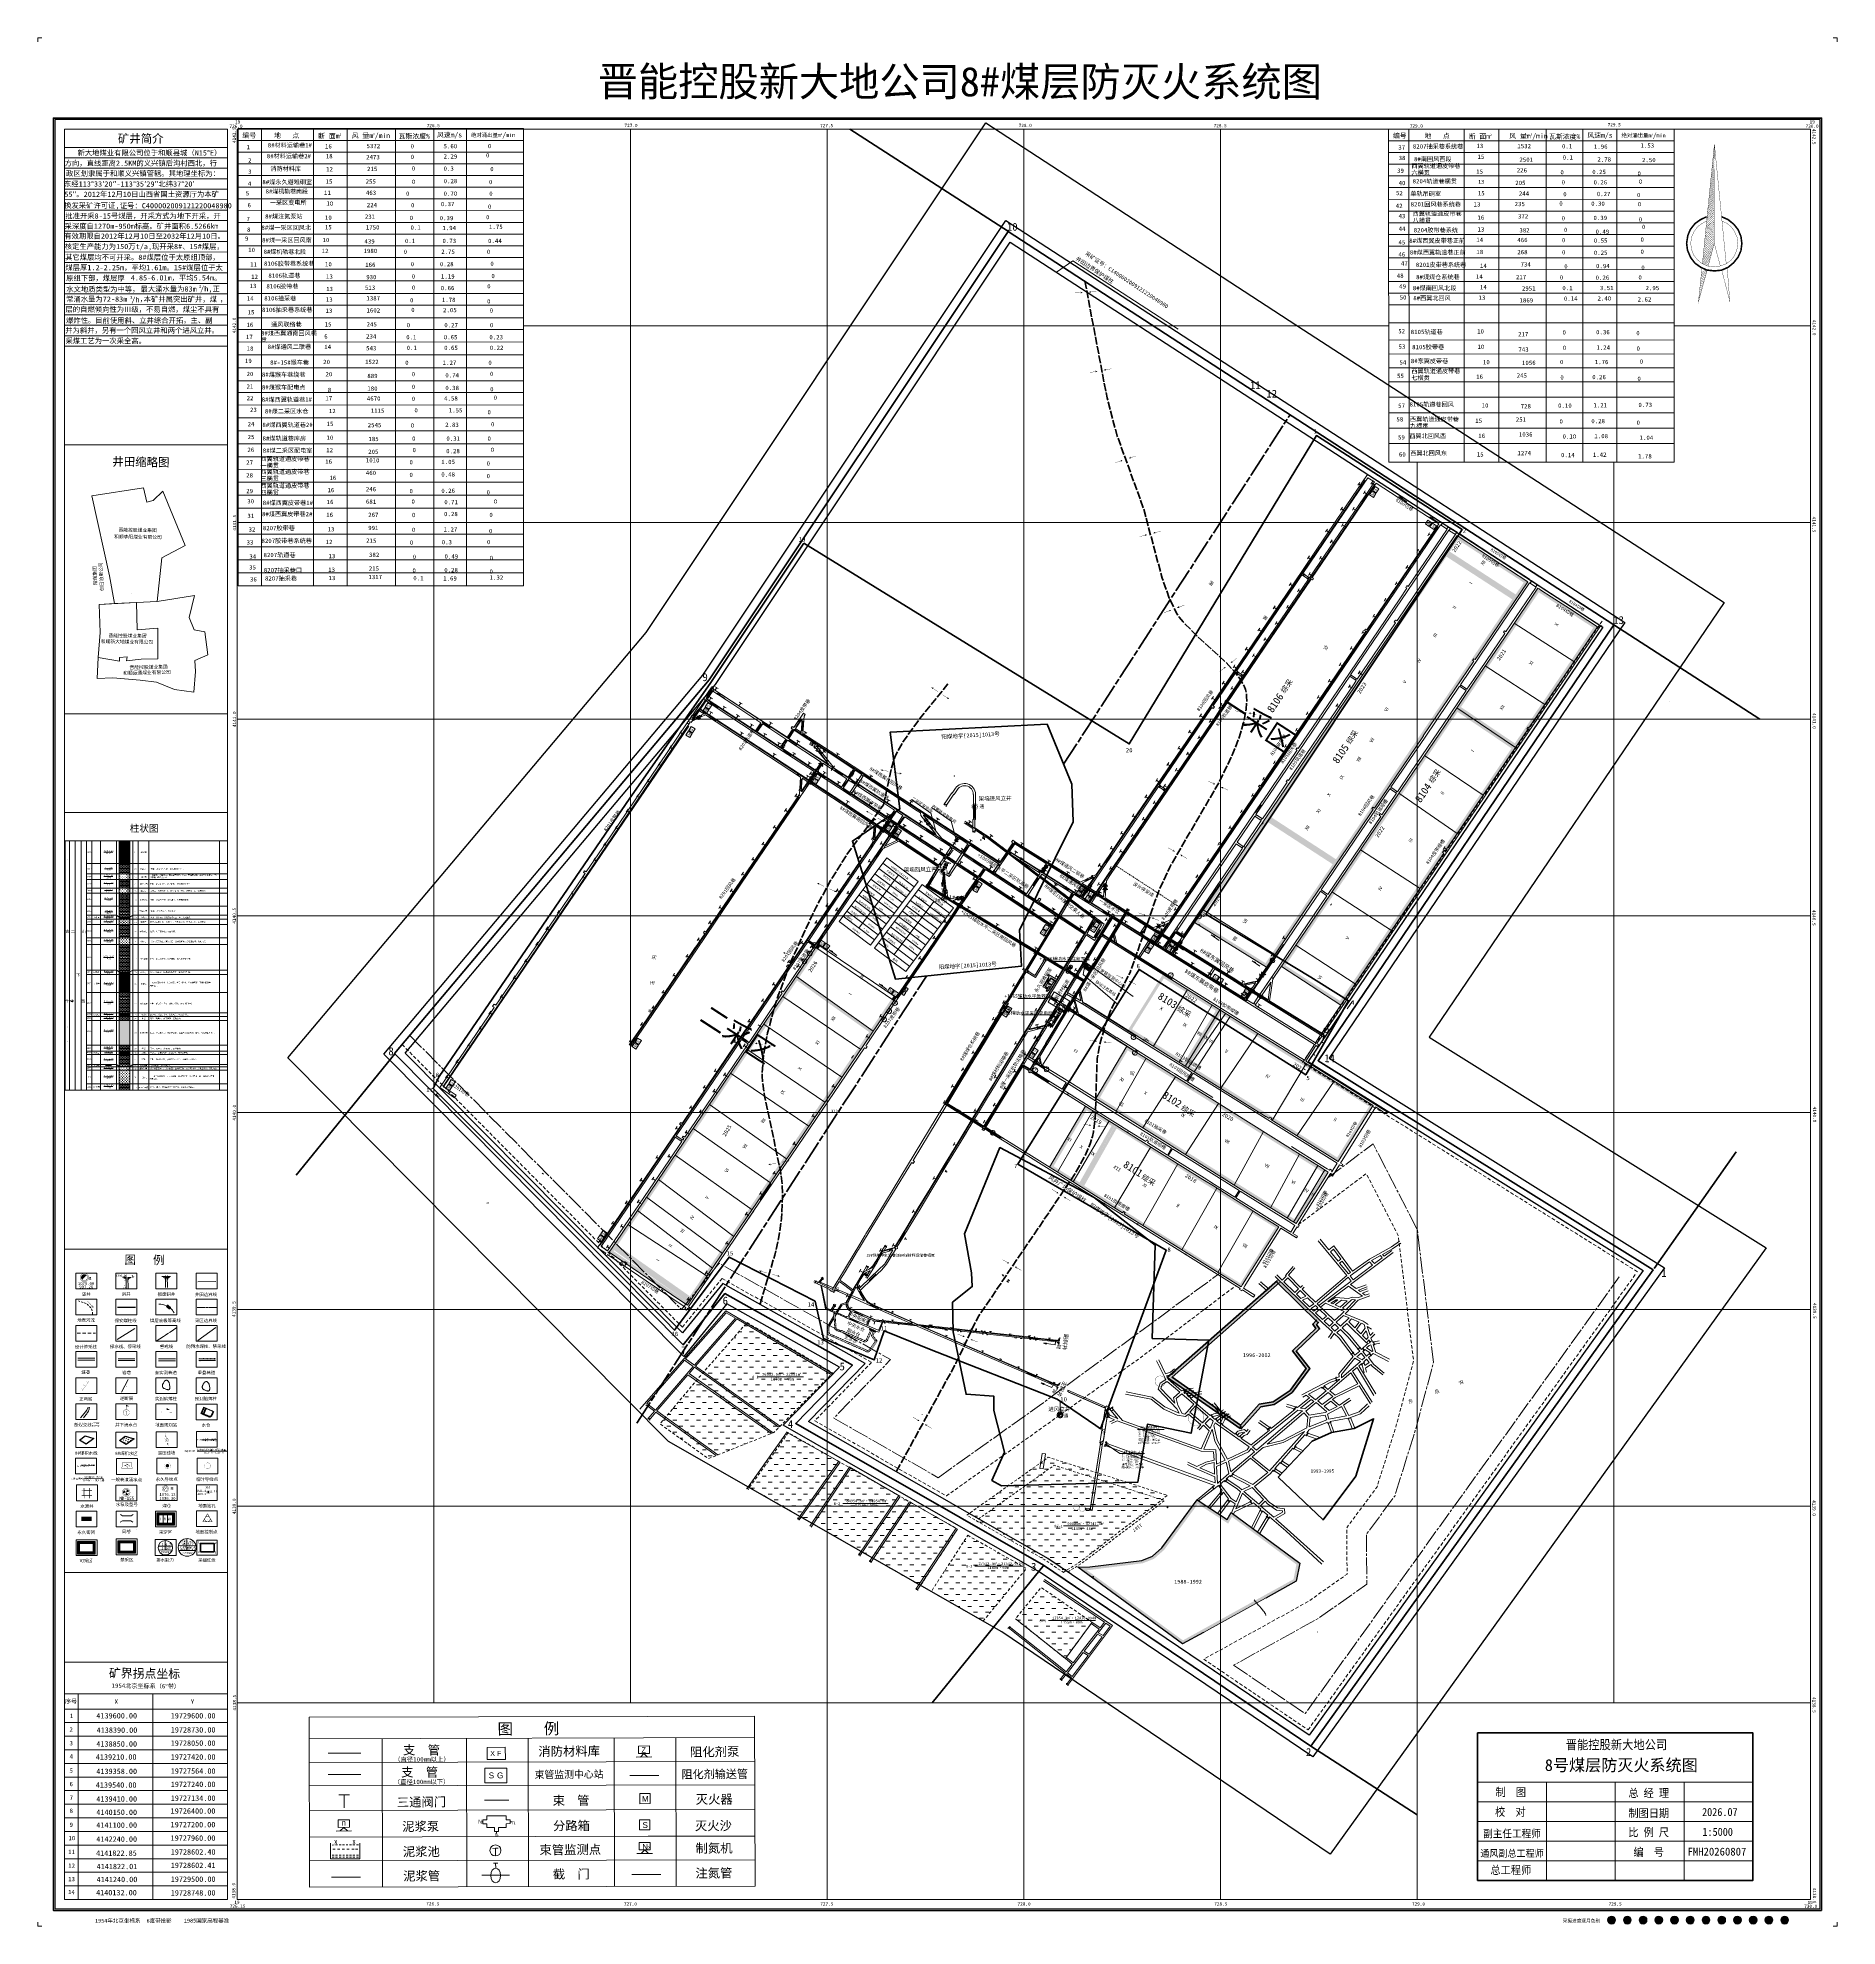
# Model space of a CAD drawing. Header units: inches. Extents: x 19725493 to 19730068, y 4137932 to 4142732.
import ezdxf

# ---------------------------------------------------------------- set-up
doc = ezdxf.new("R2010")
doc.units = ezdxf.units.IN
doc.header["$MEASUREMENT"] = 0
for name, pattern in [('井下积水区', [0.004, 0.0015, -0.001, 0.0015]), ('井下积水区_1', [0.004, 0.0015, -0.001, 0.0015]), ('可采边界', [0.047, 0.02, -0.002, 0.003, -0.002, 0.02]), ('推测向背斜轴', [0.022, 0.01, -0.002, 0.01]), ('时令河', [0.004, 0.0015, -0.001, 0.0015]), ('虚线', [0.0045, 0.00175, -0.001, 0.00175]), ('采区边界', [0.03, 0.0125, -0.001, 0.003, -0.001, 0.0125]), ('采区边界_1', [0.03, 0.0125, -0.001, 0.003, -0.001, 0.0125])]:
    doc.linetypes.add(name, pattern=pattern)
doc.layers.get('0').update_dxf_attribs({"lineweight": 0})
for name, color, linetype, lineweight in [('2026年下半年衔接计划', 7, 'Continuous', 0), ('8号煤层巷道', 7, 'Continuous', 0), ('8号煤层采空区XDD0800CCJ', 7, 'Continuous', 0), ('sw8#煤积水区及注记', 7, 'Continuous', 0), ('sw探水警戒线', 7, 'Continuous', 15), ('主要大巷', 7, 'Continuous', 0), ('井田边界', 7, 'Continuous', 0), ('井筒', 7, 'Continuous', 0), ('保安煤柱', 7, 'Continuous', 0), ('周边煤矿示意图', 7, 'Continuous', 0), ('回采月份XDDK1500DCJ', 7, 'Continuous', 0), ('图形修饰', 7, 'Continuous', 0), ('封闭井口', 7, 'Continuous', 0), ('工作面回采月份', 7, 'Continuous', 15), ('工作面编号', 7, 'Continuous', 0), ('已有巷道（利用）', 7, 'Continuous', 0), ('巷道注记XDD0800CCJ', 7, 'Continuous', 0), ('文字注记', 7, 'Continuous', 0), ('未掘巷道', 7, 'Continuous', 15), ('次要巷道', 7, 'Continuous', 0), ('水仓', 7, 'Continuous', 15), ('煤巷', 7, 'Continuous', 0), ('煤巷xdd0800ccj', 7, 'Continuous', 0), ('积水区及标注', 7, 'Continuous', 15), ('竖井', 7, 'Continuous', 0), ('竖井，斜井名称', 7, 'Continuous', 0), ('经纬网', 7, 'Continuous', 0), ('通风系统图', 7, 'Continuous', 0), ('采区边界线', 7, 'Continuous', 0), ('采空区', 7, 'Continuous', 0), ('采空区边界颜色', 7, 'Continuous', 15), ('防灭火', 7, 'Continuous', 5)]:
    doc.layers.add(name, color=color, linetype=linetype, lineweight=lineweight)
for name, color, linetype, lineweight, true_color in [('6', 2, 'Continuous', 0, 0xffff00), ('8号煤层采空区', 178, 'Continuous', 80, 0x00004c), ('8号煤层采空区注记', 178, 'Continuous', 0, 0x00004c), ('岩巷', 30, 'Continuous', 0, 0xff7f00), ('岩巷XDDK1500DCJ', 30, 'Continuous', 9, 0xff8000), ('积水区', 4, 'Continuous', 0, 0x00ffff)]:
    doc.layers.add(name, color=color, linetype=linetype, lineweight=lineweight, true_color=true_color)
doc.styles.add('Times New Roman', font='times.ttf')
doc.styles.add('仿宋', font='')
doc.styles.add('仿宋_b', font='')
doc.styles.add('宋体', font='')
doc.styles.add('宋体_b', font='')
doc.styles.add('黑体', font='')
doc.styles.add('黑体_b', font='')
doc.styles.get('仿宋').set_extended_font_data('仿宋')
doc.styles.get('仿宋_b').set_extended_font_data('仿宋', bold=True)
doc.styles.get('宋体').set_extended_font_data('宋体')
doc.styles.get('宋体_b').set_extended_font_data('宋体', bold=True)
doc.styles.get('黑体').set_extended_font_data('黑体')
doc.styles.get('黑体_b').set_extended_font_data('黑体', bold=True)
doc.linetypes.add('井田边界', pattern='A,0.02,-0.002,0.0025,[22,8#煤防灭火系统图（7月份）.shx,S=3.93701e-05,R=0,X=0,Y=-0.0025],0.0025,-0.002,0.02', length=0.049)
doc.linetypes.add('县自治县旗县级市界', pattern='A,0.0015,-0.00115,[23,8#煤防灭火系统图（7月份）.shx,S=3.07087e-07,R=0,X=0,Y=0],-0.00085,0.0015', length=0.005)
doc.linetypes.add('实测陷落柱_1', pattern='A,0.006,[12,8#煤防灭火系统图（7月份）.shx,S=7.87402e-06,R=0,X=0,Y=0.001],0.001,[13,8#煤防灭火系统图（7月份）.shx,S=7.87402e-06,R=0,X=0,Y=0.001],0.006', length=0.013)
doc.linetypes.add('探水线', pattern='A,0.0075,-0.002,[24,8#煤防灭火系统图（7月份）.shx,S=9.44882e-06,R=0,X=0,Y=-0.0005],-0.0005,[25,8#煤防灭火系统图（7月份）.shx,S=2.67717e-05,R=0,X=0,Y=0.0017],-0.0025,0.0075', length=0.02)
doc.linetypes.add('推断陷落柱', pattern='A,-0.0015,0.0045,[10,8#煤防灭火系统图（7月份）.shx,S=7.87402e-06,R=0,X=0,Y=0.001],0.001,[11,8#煤防灭火系统图（7月份）.shx,S=7.87402e-06,R=0,X=0,Y=0.001],0.0045,-0.0015', length=0.013)
doc.linetypes.add('推断陷落柱_1_1', pattern='A,-0.0015,0.0045,[20,8#煤防灭火系统图（7月份）.shx,S=7.87402e-06,R=0,X=0,Y=0.001],0.001,[21,8#煤防灭火系统图（7月份）.shx,S=7.87402e-06,R=0,X=0,Y=0.001],0.0045,-0.0015', length=0.013)
doc.linetypes.add('断层上盘', pattern='A,0.01,-0.00215,[3,8#煤防灭火系统图（7月份）.shx,S=3.07087e-07,R=0,X=0,Y=0],-0.00185,0.01', length=0.024)
doc.linetypes.add('断层下盘_1', pattern='A,0.01,-0.002,[16,8#煤防灭火系统图（7月份）.shx,S=5.56693e-06,R=0,X=0,Y=0],0,[17,8#煤防灭火系统图（7月份）.shx,S=5.56693e-06,R=0,X=0,Y=0],0,[18,8#煤防灭火系统图（7月份）.shx,S=5.56693e-06,R=0,X=0,Y=0],0,[19,8#煤防灭火系统图（7月份）.shx,S=5.56693e-06,R=0,X=0,Y=0],-0.002,0.01', length=0.024)
doc.linetypes.add('防水危险区警戒线', pattern='A,0.0075,-0.0025,[26,8#煤防灭火系统图（7月份）.shx,S=1.39213e-05,R=0,X=0,Y=0],0,[27,8#煤防灭火系统图（7月份）.shx,S=1.39213e-05,R=0,X=0,Y=0],0,[28,8#煤防灭火系统图（7月份）.shx,S=1.39213e-05,R=0,X=0,Y=0],0,[29,8#煤防灭火系统图（7月份）.shx,S=1.39213e-05,R=0,X=0,Y=0],-0.0025,0.0075', length=0.02)

# ---------------------------------------------------------------- blocks, each defined once
blk = doc.blocks.new('lr_block_71', base_point=(19728158.7, 4140555.5))
at = {"layer": '通风系统图', "color": 34, "linetype": 'Continuous', "lineweight": 9, "true_color": 0x994c00}
for p, q in [((19728152.6, 4140564.6), (19728160.9, 4140558.6)), ((19728153.5, 4140566.2), (19728161.8, 4140560.2))]:
    blk.add_line(p, q, dxfattribs=at)
for centre, start, end in [((19728156.9, 4140561.5), 143.9552, 323.9552), ((19728157.8, 4140563.1), 323.9552, 143.9552)]:
    blk.add_arc(centre, 3.85, start, end, dxfattribs=at)
blk = doc.blocks.new('lr_block_72', base_point=(19728160.1, 4140364))
at = {"layer": '通风系统图', "color": 34, "linetype": 'Continuous', "lineweight": 9, "true_color": 0x994c00}
for p, q in [((19728168.7, 4140370.8), (19728163.4, 4140362.1)), ((19728170.4, 4140370.1), (19728165, 4140361.3))]:
    blk.add_line(p, q, dxfattribs=at)
for centre, start, end in [((19728165.9, 4140366.3), 58.7453, 238.7453), ((19728167.6, 4140365.6), 238.7453, 58.7453)]:
    blk.add_arc(centre, 3.85, start, end, dxfattribs=at)
blk = doc.blocks.new('lr_block_73', base_point=(19728152.5, 4140369.5))
at = {"layer": '通风系统图', "color": 34, "linetype": 'Continuous', "lineweight": 9, "true_color": 0x994c00}
for p, q in [((19728161.1, 4140376.3), (19728155.8, 4140367.5)), ((19728162.8, 4140375.6), (19728157.5, 4140366.8))]:
    blk.add_line(p, q, dxfattribs=at)
for centre, start, end in [((19728158.4, 4140371.8), 58.7453, 238.7453), ((19728160.1, 4140371.1), 238.7453, 58.7453)]:
    blk.add_arc(centre, 3.85, start, end, dxfattribs=at)
blk = doc.blocks.new('栅栏门_1_1')
for points in [[(-1.6, 4.3), (1.8, 4.3), (1.8, 3.8), (-1.6, 3.8)], [(-1.6, 3.5), (1.8, 3.5), (1.8, 3), (-1.6, 3)], [(-1.6, 2.4), (1.8, 2.4), (1.8, 2), (-1.6, 2)], [(-1.6, 1.4), (1.8, 1.4), (1.8, 0.9), (-1.6, 0.9)], [(-1.6, 0.3), (1.8, 0.3), (1.8, -0.2), (-1.6, -0.2)], [(0.9, 4.7), (0.9, -4.9), (-0.7, -4.9), (-0.7, 4.7)], [(-1.6, -0.9), (1.8, -0.9), (1.8, -1.4), (-1.6, -1.4)], [(-1.6, -2), (1.8, -2), (1.8, -2.5), (-1.6, -2.5)], [(-1.6, -3.1), (1.8, -3.1), (1.8, -3.6), (-1.6, -3.6)], [(-1.6, -4.3), (1.8, -4.3), (1.8, -4.8), (-1.6, -4.8)]]:
    blk.add_hatch(color=7).paths.add_polyline_path(points, flags=17)
blk = doc.blocks.new('lr_block_74', base_point=(19727758.4, 4140741.3))
at = {"layer": '通风系统图', "color": 34, "linetype": 'Continuous', "lineweight": 9, "true_color": 0x994c00}
for p, q in [((19727746.4, 4140740.9), (19727755.3, 4140746.1)), ((19727747.6, 4140739.5), (19727756.5, 4140744.6))]:
    blk.add_line(p, q, dxfattribs=at)
for centre, start, end in [((19727751, 4140743.6), 29.948, 209.948), ((19727752.1, 4140742.1), 209.948, 29.948)]:
    blk.add_arc(centre, 3.85, start, end, dxfattribs=at)
blk = doc.blocks.new('lr_block_75', base_point=(19727763.9, 4140733.5))
at = {"layer": '通风系统图', "color": 34, "linetype": 'Continuous', "lineweight": 9, "true_color": 0x994c00}
for p, q in [((19727752, 4140733.1), (19727760.9, 4140738.3)), ((19727753.1, 4140731.7), (19727762, 4140736.8))]:
    blk.add_line(p, q, dxfattribs=at)
for centre, start, end in [((19727756.6, 4140735.8), 29.948, 209.948), ((19727757.7, 4140734.3), 209.948, 29.948)]:
    blk.add_arc(centre, 3.85, start, end, dxfattribs=at)
blk = doc.blocks.new('lr_block_76', base_point=(19727830, 4140694.1))
at = {"layer": '通风系统图', "color": 34, "linetype": 'Continuous', "lineweight": 5, "true_color": 0x994c00}
for p, q in [((19727828.4, 4140692.6), (19727824.6, 4140695.2)), ((19727830.9, 4140697), (19727827, 4140699.7)), ((19727833, 4140689.5), (19727829.7, 4140691.7)), ((19727835.5, 4140693.9), (19727832.2, 4140696.2))]:
    blk.add_line(p, q, dxfattribs=at)
for centre in [(19727828.7, 4140692.4), (19727831.1, 4140696.9)]:
    blk.add_arc(centre, 3.85, 145.8682, 325.8682, dxfattribs=at)
blk = doc.blocks.new('lr_block_77', base_point=(19727469.1, 4140854.4))
at = {"layer": '通风系统图', "color": 34, "linetype": 'Continuous', "lineweight": 9, "true_color": 0x994c00}
for p, q in [((19727464, 4140865.2), (19727472.3, 4140859.1)), ((19727463.1, 4140863.6), (19727471.4, 4140857.5))]:
    blk.add_line(p, q, dxfattribs=at)
for centre, start, end in [((19727468.3, 4140862), 323.4952, 143.4952), ((19727467.4, 4140860.4), 143.4952, 323.4952)]:
    blk.add_arc(centre, 3.85, start, end, dxfattribs=at)
blk = doc.blocks.new('lr_block_78', base_point=(19727460.9, 4140843.1))
at = {"layer": '通风系统图', "color": 34, "linetype": 'Continuous', "lineweight": 9, "true_color": 0x994c00}
for p, q in [((19727454.9, 4140852.3), (19727463.1, 4140846.2)), ((19727455.8, 4140853.9), (19727464, 4140847.8))]:
    blk.add_line(p, q, dxfattribs=at)
for centre, start, end in [((19727459.1, 4140849.1), 143.4952, 323.4952), ((19727460, 4140850.7), 323.4952, 143.4952)]:
    blk.add_arc(centre, 3.85, start, end, dxfattribs=at)
blk = doc.blocks.new('lr_block_79', base_point=(19728057.8, 4140618.4))
at = {"layer": '通风系统图', "color": 34, "linetype": 'Continuous', "lineweight": 9, "true_color": 0x994c00}
for p, q in [((19728051.8, 4140627.6), (19728060.1, 4140621.5)), ((19728052.6, 4140629.2), (19728060.9, 4140623.1))]:
    blk.add_line(p, q, dxfattribs=at)
for centre, start, end in [((19728056, 4140624.5), 143.9552, 323.9552), ((19728056.9, 4140626.1), 323.9552, 143.9552)]:
    blk.add_arc(centre, 3.85, start, end, dxfattribs=at)
blk = doc.blocks.new('lr_block_80', base_point=(19728051.7, 4140611.4))
at = {"layer": '通风系统图', "color": 34, "linetype": 'Continuous', "lineweight": 9, "true_color": 0x994c00}
for p, q in [((19728045.7, 4140620.5), (19728054, 4140614.5)), ((19728046.5, 4140622.1), (19728054.8, 4140616.1))]:
    blk.add_line(p, q, dxfattribs=at)
for centre, start, end in [((19728049.9, 4140617.4), 143.9552, 323.9552), ((19728050.8, 4140619), 323.9552, 143.9552)]:
    blk.add_arc(centre, 3.85, start, end, dxfattribs=at)
blk = doc.blocks.new('lr_block_81', base_point=(19727654.6, 4140728.2))
at = {"layer": '通风系统图', "color": 34, "linetype": 'Continuous', "lineweight": 9, "true_color": 0x994c00}
for p, q in [((19727647.7, 4140736.7), (19727656.5, 4140731.5)), ((19727648.4, 4140738.4), (19727657.2, 4140733.2))]:
    blk.add_line(p, q, dxfattribs=at)
for centre, start, end in [((19727652.2, 4140734), 149.6419, 329.6419), ((19727652.9, 4140735.7), 329.6419, 149.6419)]:
    blk.add_arc(centre, 3.85, start, end, dxfattribs=at)
blk = doc.blocks.new('lr_block_82', base_point=(19727649.8, 4140721.2))
at = {"layer": '通风系统图', "color": 34, "linetype": 'Continuous', "lineweight": 9, "true_color": 0x994c00}
for p, q in [((19727642.9, 4140729.7), (19727651.7, 4140724.5)), ((19727643.6, 4140731.4), (19727652.4, 4140726.2))]:
    blk.add_line(p, q, dxfattribs=at)
for centre, start, end in [((19727647.4, 4140727), 149.6419, 329.6419), ((19727648.2, 4140728.7), 329.6419, 149.6419)]:
    blk.add_arc(centre, 3.85, start, end, dxfattribs=at)
blk = doc.blocks.new('lr_block_83', base_point=(19728092.3, 4140261))
at = {"layer": '通风系统图', "color": 34, "linetype": 'Continuous', "lineweight": 5, "true_color": 0x994c00}
for p, q in [((19728087.7, 4140257.9), (19728089.9, 4140261.3)), ((19728090.8, 4140262.6), (19728093.4, 4140266.4)), ((19728092.1, 4140255.5), (19728094.4, 4140258.8)), ((19728095.3, 4140260.1), (19728097.9, 4140264))]:
    blk.add_line(p, q, dxfattribs=at)
for centre in [(19728090.6, 4140262.3), (19728095.1, 4140259.9)]:
    blk.add_arc(centre, 3.85, 55.9631, 235.9631, dxfattribs=at)
blk = doc.blocks.new('lr_block_84', base_point=(19728067.4, 4140221.6))
at = {"layer": '通风系统图', "color": 34, "linetype": 'Continuous', "lineweight": 5, "true_color": 0x994c00}
for p, q in [((19728062.8, 4140218.6), (19728065, 4140221.9)), ((19728065.9, 4140223.2), (19728068.5, 4140227.1)), ((19728067.2, 4140216.1), (19728069.5, 4140219.5)), ((19728070.4, 4140220.8), (19728073, 4140224.6))]:
    blk.add_line(p, q, dxfattribs=at)
for centre in [(19728065.7, 4140222.9), (19728070.2, 4140220.5)]:
    blk.add_arc(centre, 3.85, 55.9631, 235.9631, dxfattribs=at)
blk = doc.blocks.new('lr_block_85', base_point=(19727598.9, 4139588))
at = {"layer": '通风系统图', "color": 34, "linetype": 'Continuous', "lineweight": 5, "true_color": 0x994c00}
for p, q in [((19727596.1, 4139586.1), (19727597.5, 4139588.1)), ((19727598, 4139588.9), (19727599.6, 4139591.2)), ((19727598.8, 4139584.7), (19727600.1, 4139586.7)), ((19727600.7, 4139587.5), (19727602.2, 4139589.8))]:
    blk.add_line(p, q, dxfattribs=at)
for centre in [(19727597.9, 4139588.8), (19727600.6, 4139587.3)]:
    blk.add_arc(centre, 2.31, 55.9631, 235.9631, dxfattribs=at)
blk = doc.blocks.new('lr_block_86', base_point=(19727930.4, 4140235.8))
at = {"layer": '通风系统图', "color": 34, "linetype": 'Continuous', "lineweight": 5, "true_color": 0x994c00}
for p, q in [((19727931.1, 4140238.9), (19727927.1, 4140241.3)), ((19727929, 4140234.4), (19727924.9, 4140236.7)), ((19727933.8, 4140231.5), (19727930.3, 4140233.6)), ((19727935.9, 4140236.1), (19727932.5, 4140238.1))]:
    blk.add_line(p, q, dxfattribs=at)
for centre in [(19727931.4, 4140238.8), (19727929.2, 4140234.2)]:
    blk.add_arc(centre, 3.85, 149.6043, 329.6043, dxfattribs=at)
blk = doc.blocks.new('lr_block_87', base_point=(19728107.6, 4140255.2))
at = {"layer": '通风系统图', "color": 34, "linetype": 'Continuous', "lineweight": 9, "true_color": 0x994c00}
for p, q in [((19728102.4, 4140252.3), (19728105.2, 4140256.6)), ((19728103.2, 4140251.9), (19728106, 4140256.2))]:
    blk.add_line(p, q, dxfattribs=at)
for centre, start, end in [((19728103.8, 4140254.5), 56.9679, 236.9679), ((19728104.6, 4140254.1), 236.9679, 56.9679)]:
    blk.add_arc(centre, 1.92, start, end, dxfattribs=at)
blk = doc.blocks.new('lr_block_88', base_point=(19728103.9, 4140258.1))
at = {"layer": '通风系统图', "color": 34, "linetype": 'Continuous', "lineweight": 9, "true_color": 0x994c00}
for p, q in [((19728098.7, 4140255.2), (19728101.5, 4140259.5)), ((19728099.5, 4140254.8), (19728102.3, 4140259.1))]:
    blk.add_line(p, q, dxfattribs=at)
for centre, start, end in [((19728100.1, 4140257.4), 56.9679, 236.9679), ((19728101, 4140257), 236.9679, 56.9679)]:
    blk.add_arc(centre, 1.92, start, end, dxfattribs=at)
blk = doc.blocks.new('lr_block_89', base_point=(19727836.4, 4140550.8))
at = {"layer": '通风系统图', "color": 34, "linetype": 'Continuous', "lineweight": 9, "true_color": 0x994c00}
for p, q in [((19727833, 4140539.3), (19727830.9, 4140549.4)), ((19727834.8, 4140539.9), (19727832.6, 4140550))]:
    blk.add_line(p, q, dxfattribs=at)
for centre, start, end in [((19727831.9, 4140544.5), 102.0119, 282.0119), ((19727833.6, 4140545.1), 282.0119, 102.0119)]:
    blk.add_arc(centre, 3.85, start, end, dxfattribs=at)
blk = doc.blocks.new('lr_block_90', base_point=(19727845.6, 4140552))
at = {"layer": '通风系统图', "color": 34, "linetype": 'Continuous', "lineweight": 9, "true_color": 0x994c00}
for p, q in [((19727842.3, 4140540.5), (19727840.1, 4140550.5)), ((19727844, 4140541.1), (19727841.9, 4140551.1))]:
    blk.add_line(p, q, dxfattribs=at)
for centre, start, end in [((19727841.2, 4140545.7), 102.0119, 282.0119), ((19727842.9, 4140546.3), 282.0119, 102.0119)]:
    blk.add_arc(centre, 3.85, start, end, dxfattribs=at)
blk = doc.blocks.new('lr_block_91', base_point=(19728104.5, 4140268.5))
at = {"layer": '通风系统图', "color": 34, "linetype": 'Continuous', "lineweight": 5, "true_color": 0x994c00}
for p, q in [((19728099.8, 4140265.4), (19728102.1, 4140268.8)), ((19728103, 4140270.1), (19728105.6, 4140273.9)), ((19728104.3, 4140263), (19728106.5, 4140266.3)), ((19728107.4, 4140267.6), (19728110, 4140271.5))]:
    blk.add_line(p, q, dxfattribs=at)
for centre in [(19728102.8, 4140269.8), (19728107.2, 4140267.4)]:
    blk.add_arc(centre, 3.85, 55.9631, 235.9631, dxfattribs=at)
blk = doc.blocks.new('lr_block_92', base_point=(19727562.6, 4140860.4))
at = {"layer": '通风系统图', "color": 34, "linetype": 'Continuous', "lineweight": 5, "true_color": 0x994c00}
for p, q in [((19727563.4, 4140863.3), (19727559.6, 4140865.9)), ((19727561, 4140858.9), (19727557.1, 4140861.5)), ((19727565.6, 4140855.7), (19727562.3, 4140858)), ((19727568.1, 4140860.1), (19727564.7, 4140862.4))]:
    blk.add_line(p, q, dxfattribs=at)
for centre in [(19727563.7, 4140863.1), (19727561.2, 4140858.7)]:
    blk.add_arc(centre, 3.85, 145.5706, 325.5706, dxfattribs=at)
blk = doc.blocks.new('lr_block_93', base_point=(19727676.2, 4140714.1))
at = {"layer": '通风系统图', "color": 34, "linetype": 'Continuous', "lineweight": 9, "true_color": 0x994c00}
for p, q in [((19727669.3, 4140722.6), (19727678.1, 4140717.4)), ((19727670, 4140724.3), (19727678.8, 4140719.1))]:
    blk.add_line(p, q, dxfattribs=at)
for centre, start, end in [((19727673.8, 4140719.9), 149.6419, 329.6419), ((19727674.6, 4140721.6), 329.6419, 149.6419)]:
    blk.add_arc(centre, 3.85, start, end, dxfattribs=at)
blk = doc.blocks.new('lr_block_94', base_point=(19727670.5, 4140705.4))
at = {"layer": '通风系统图', "color": 34, "linetype": 'Continuous', "lineweight": 9, "true_color": 0x994c00}
for p, q in [((19727663.6, 4140713.9), (19727672.4, 4140708.7)), ((19727664.3, 4140715.6), (19727673.1, 4140710.4))]:
    blk.add_line(p, q, dxfattribs=at)
for centre, start, end in [((19727668.1, 4140711.2), 149.6419, 329.6419), ((19727668.8, 4140712.9), 329.6419, 149.6419)]:
    blk.add_arc(centre, 3.85, start, end, dxfattribs=at)
blk = doc.blocks.new('PDMODE_0')
at = {"color": 7}
blk.add_lwpolyline([(0, 0), (0, 0)], dxfattribs=at)
blk = doc.blocks.new('lr_block_95', base_point=(19728170.2, 4140570.4))
at = {"layer": '通风系统图', "color": 34, "linetype": 'Continuous', "lineweight": 9, "true_color": 0x994c00}
for p, q in [((19728164.1, 4140579.6), (19728172.4, 4140573.5)), ((19728165, 4140581.2), (19728173.3, 4140575.1))]:
    blk.add_line(p, q, dxfattribs=at)
for centre, start, end in [((19728168.4, 4140576.4), 143.9552, 323.9552), ((19728169.3, 4140578.1), 323.9552, 143.9552)]:
    blk.add_arc(centre, 3.85, start, end, dxfattribs=at)
blk = doc.blocks.new('lr_block_96', base_point=(19728388.6, 4140410))
at = {"layer": '通风系统图', "color": 34, "linetype": 'Continuous', "lineweight": 9, "true_color": 0x994c00}
for p, q in [((19728382.6, 4140419.2), (19728390.9, 4140413.1)), ((19728383.4, 4140420.8), (19728391.7, 4140414.8))]:
    blk.add_line(p, q, dxfattribs=at)
for centre, start, end in [((19728386.8, 4140416.1), 143.9552, 323.9552), ((19728387.7, 4140417.7), 323.9552, 143.9552)]:
    blk.add_arc(centre, 3.85, start, end, dxfattribs=at)
blk = doc.blocks.new('lr_block_97', base_point=(19728399.7, 4140425.7))
at = {"layer": '通风系统图', "color": 34, "linetype": 'Continuous', "lineweight": 9, "true_color": 0x994c00}
for p, q in [((19728393.6, 4140434.8), (19728401.9, 4140428.8)), ((19728394.5, 4140436.4), (19728402.8, 4140430.4))]:
    blk.add_line(p, q, dxfattribs=at)
for centre, start, end in [((19728397.9, 4140431.7), 143.9552, 323.9552), ((19728398.8, 4140433.3), 323.9552, 143.9552)]:
    blk.add_arc(centre, 3.85, start, end, dxfattribs=at)
blk = doc.blocks.new('lr_block_98', base_point=(19728121.2, 4140363.5))
at = {"layer": '通风系统图', "color": 34, "linetype": 'Continuous', "lineweight": 9, "true_color": 0x994c00}
for p, q in [((19728114.6, 4140372.2), (19728123.2, 4140366.7)), ((19728115.3, 4140373.9), (19728124, 4140368.4))]:
    blk.add_line(p, q, dxfattribs=at)
for centre, start, end in [((19728119, 4140369.4), 147.8324, 327.8324), ((19728119.8, 4140371), 327.8324, 147.8324)]:
    blk.add_arc(centre, 3.85, start, end, dxfattribs=at)
blk = doc.blocks.new('lr_block_99', base_point=(19728115.6, 4140356))
at = {"layer": '通风系统图', "color": 34, "linetype": 'Continuous', "lineweight": 9, "true_color": 0x994c00}
for p, q in [((19728108.9, 4140364.7), (19728117.6, 4140359.3)), ((19728109.7, 4140366.4), (19728118.4, 4140360.9))]:
    blk.add_line(p, q, dxfattribs=at)
for centre, start, end in [((19728113.4, 4140361.9), 147.8324, 327.8324), ((19728114.2, 4140363.6), 327.8324, 147.8324)]:
    blk.add_arc(centre, 3.85, start, end, dxfattribs=at)
blk = doc.blocks.new('lr_block_100', base_point=(19727173.3, 4141004.5))
at = {"layer": '通风系统图', "color": 34, "linetype": 'Continuous', "lineweight": 5, "true_color": 0x994c00}
for p, q in [((19727171.9, 4141004), (19727170.5, 4141008.4)), ((19727176.6, 4141006), (19727175.2, 4141010.4)), ((19727173.7, 4140998.6), (19727172.4, 4141002.5)), ((19727178.3, 4141000.6), (19727177.1, 4141004.5))]:
    blk.add_line(p, q, dxfattribs=at)
for centre in [(19727176.7, 4141005.7), (19727172, 4141003.7)]:
    blk.add_arc(centre, 3.85, 107.745, 287.745, dxfattribs=at)
blk = doc.blocks.new('圆形竖井')
blk.add_hatch(color=0).paths.add_polyline_path([(-5.2, -3), (-5.6, -2.4), (-5.8, -1.6), (-6.1, -0.7), (-6, 0), (-5.8, 1.6), (-5.6, 2.4), (-4.2, 4.2), (-3, 5.2), (-2, 5.8), (-0.7, 6.1), (0.5, 6.1), (1.6, 5.8), (3, 5.2), (4.2, 4.2), (-4.2, -4.2)], flags=17)
at = {"color": 0, "const_width": 0.6}
for points in [[(8, 0), (7.7, 2.1), (6.9, 4), (5.7, 5.7), (4, 6.9), (2.1, 7.7), (0, 8), (-2.1, 7.7), (-4, 6.9), (-5.7, 5.7), (-6.9, 4), (-7.7, 2.1), (-8, 0), (-7.7, -2.1), (-6.9, -4), (-5.7, -5.7), (-4, -6.9), (-2.1, -7.7), (0, -8), (2.1, -7.7), (4, -6.9), (5.7, -5.7), (6.9, -4), (7.7, -2.1), (8, 0)], [(6, 0), (5.8, 1.6), (5.2, 3), (4.2, 4.2), (3, 5.2), (1.6, 5.8), (0, 6), (-1.6, 5.8), (-3, 5.2), (-4.2, 4.2), (-5.2, 3), (-5.8, 1.6), (-6, 0), (-5.8, -1.6), (-5.2, -3), (-4.2, -4.2), (-3, -5.2), (-1.6, -5.8), (0, -6), (1.6, -5.8), (3, -5.2), (4.2, -4.2), (5.2, -3), (5.8, -1.6), (6, 0)]]:
    blk.add_lwpolyline(points, dxfattribs=at)
blk = doc.blocks.new('lr_block_101', base_point=(19727805.9, 4140551.4))
at = {"layer": '通风系统图', "color": 7, "linetype": 'Continuous'}
for p, q in [((19727801.2, 4140559.1), (19727801.7, 4140546.7)), ((19727801.7, 4140546.7), (19727810.6, 4140541.4)), ((19727805.5, 4140559.2), (19727806, 4140548.9)), ((19727806, 4140548.9), (19727810.4, 4140546.3)), ((19727810.4, 4140546.3), (19727810.6, 4140541.4))]:
    blk.add_line(p, q, dxfattribs=at)
blk.add_circle((19727803.4, 4140559.1), 2.16, dxfattribs=at)
blk = doc.blocks.new('lr_block_102', base_point=(19727794.6, 4140550.6))
at = {"layer": '通风系统图', "color": 7, "linetype": 'Continuous'}
for p, q in [((19727794.5, 4140548.2), (19727790.3, 4140545.3)), ((19727790.3, 4140545.3), (19727790.5, 4140540.4)), ((19727798.9, 4140546.3), (19727790.5, 4140540.4)), ((19727794.2, 4140558.6), (19727794.5, 4140548.2)), ((19727798.6, 4140558.7), (19727798.9, 4140546.3))]:
    blk.add_line(p, q, dxfattribs=at)
blk.add_circle((19727796.4, 4140558.6), 2.16, dxfattribs=at)
blk = doc.blocks.new('lr_block_103', base_point=(19727805.9, 4140551.4))
at = {"layer": '通风系统图', "color": 7, "linetype": 'Continuous'}
for p, q in [((19727801.2, 4140559.1), (19727801.7, 4140546.7)), ((19727801.7, 4140546.7), (19727810.6, 4140541.4)), ((19727805.5, 4140559.2), (19727806, 4140548.9)), ((19727806, 4140548.9), (19727810.4, 4140546.3)), ((19727810.4, 4140546.3), (19727810.6, 4140541.4))]:
    blk.add_line(p, q, dxfattribs=at)
blk.add_circle((19727803.4, 4140559.1), 2.16, dxfattribs=at)
blk = doc.blocks.new('lr_block_104', base_point=(19727794.6, 4140550.6))
at = {"layer": '通风系统图', "color": 7, "linetype": 'Continuous'}
for p, q in [((19727794.5, 4140548.2), (19727790.3, 4140545.3)), ((19727790.3, 4140545.3), (19727790.5, 4140540.4)), ((19727798.9, 4140546.3), (19727790.5, 4140540.4)), ((19727794.2, 4140558.6), (19727794.5, 4140548.2)), ((19727798.6, 4140558.7), (19727798.9, 4140546.3))]:
    blk.add_line(p, q, dxfattribs=at)
blk.add_circle((19727796.4, 4140558.6), 2.16, dxfattribs=at)
blk = doc.blocks.new('lr_block_105', base_point=(19727388, 4140932.3))
at = {"layer": '通风系统图', "color": 34, "linetype": 'Continuous', "lineweight": 5, "true_color": 0x994c00}
for p, q in [((19727386.3, 4140930.8), (19727382.5, 4140933.5)), ((19727388.8, 4140935.2), (19727385, 4140937.9)), ((19727390.9, 4140927.6), (19727387.6, 4140929.9)), ((19727393.4, 4140932), (19727390.1, 4140934.3))]:
    blk.add_line(p, q, dxfattribs=at)
for centre in [(19727386.6, 4140930.6), (19727389.1, 4140935)]:
    blk.add_arc(centre, 3.85, 144.8029, 324.8029, dxfattribs=at)
blk = doc.blocks.new('单线正断层')
blk.add_hatch(color=0).paths.add_polyline_path([(10, 0), (6.3, 1.3), (6.3, -1.3)], flags=17)
at = {"color": 0}
for points, const_width in [([(0, -25), (0, 25)], 0.625), ([(0, 16.7), (6.3, 16.7)], 0.469), ([(6.3, 0), (0, 0)], 0.469), ([(0, -16.7), (6.3, -16.7)], 0.469)]:
    blk.add_lwpolyline(points, dxfattribs=dict(at, const_width=const_width))
blk = doc.blocks.new('依比例尺的电线塔')
at = {"color": 0, "const_width": 0.399}
for points in [[(0, 0), (-16, 0)], [(-13.3, 0), (-10.6, 1.4)], [(-13.3, 0), (-10.6, -1.4)], [(-10.6, 0), (-8, 1.4)], [(-10.6, 0), (-8, -1.4)], [(0, 0), (-3.8, 3.8)], [(-3.8, 3.8), (3.8, 3.8), (3.8, -3.8), (-3.8, -3.8), (-3.8, 3.8)], [(0, 0), (-3.8, -3.8)], [(0, 0), (3.8, 3.8)], [(0, 0), (3.8, -3.8)], [(0, 0), (16, 0)], [(10.6, 0), (8, 1.4)], [(10.6, 0), (8, -1.4)], [(13.3, 0), (10.6, 1.4)], [(13.3, 0), (10.6, -1.4)]]:
    blk.add_lwpolyline(points, dxfattribs=at)
blk = doc.blocks.new('单线逆断层1_1')
blk.add_hatch(color=0).paths.add_polyline_path([(0, 6.4), (-0.9, 4.3), (0.8, 4.3)], flags=17)
at = {"color": 0, "const_width": 0.319}
for points in [[(-10.6, 0), (-10.6, -4.3)], [(0, 0), (0, 4.3)], [(10.6, 0), (10.6, -4.3)]]:
    blk.add_lwpolyline(points, dxfattribs=at)
blk = doc.blocks.new('巷道底板高程')
blk.add_hatch(color=0).paths.add_polyline_path([(0.7, 0), (0.6, 0.2), (0.6, 0.3), (0.5, 0.5), (0.3, 0.6), (0.2, 0.6), (0, 0.7), (-0.2, 0.6), (-0.3, 0.6), (-0.5, 0.5), (-0.6, 0.3), (-0.6, 0.2), (-0.7, 0), (-0.6, -0.2), (-0.6, -0.3), (-0.5, -0.5), (-0.3, -0.6), (-0.2, -0.6), (0, -0.7), (0.2, -0.6), (0.3, -0.6), (0.5, -0.5), (0.6, -0.3), (0.6, -0.2)], flags=17)
blk = doc.blocks.new('河流方向')
at = {"color": 0, "const_width": 1.2}
for points in [[(0, 0), (-40, 0)], [(-8, 4), (0, 0), (-8, -4)]]:
    blk.add_lwpolyline(points, dxfattribs=at)
blk = doc.blocks.new('河流观测站')
at = {"true_color": 0xff0000}
blk.add_hatch(color=1, dxfattribs=at).paths.add_polyline_path([(-0.1, 8), (-0.1, 4), (5.9, 4)], flags=17)
at = {"color": 7, "const_width": 0.3}
for points in [[(-10, 0.4), (-10, -0.6)], [(10, 0), (-10, 0)], [(10.1, -0.5), (10.1, 0.5)]]:
    blk.add_lwpolyline(points, dxfattribs=at)
at = {"color": 1, "true_color": 0xff0000, "const_width": 0.3}
blk.add_lwpolyline([(0, 0), (0, 4)], dxfattribs=at)
blk = doc.blocks.new('井下涌水点观测站')
at = {"true_color": 0xff0000}
blk.add_hatch(color=1, dxfattribs=at).paths.add_polyline_path([(-0.2, 10), (-0.2, 8), (3.8, 8)], flags=17)
at = {"color": 7, "const_width": 0.3}
blk.add_lwpolyline([(4, 0), (3.9, 1), (3.5, 2), (2.8, 2.8), (2, 3.5), (1, 3.9), (0, 4), (-1, 3.9), (-2, 3.5), (-2.8, 2.8), (-3.5, 2), (-3.9, 1), (-4, 0), (-3.9, -1), (-3.5, -2), (-2.8, -2.8), (-2, -3.5), (-1, -3.9), (0, -4), (1, -3.9), (2, -3.5), (2.8, -2.8), (3.5, -2), (3.9, -1), (4, 0)], dxfattribs=at)
at = {"color": 1, "true_color": 0xff0000, "const_width": 0.3}
for points in [[(-2, 2.6), (-1.5, 2.4), (-1, 2), (-0.6, 1.7), (0, 1)], [(0, 4), (0, 8)], [(0, 1), (0.3, 1.5), (0.9, 2), (1.4, 2.3), (2, 2.6)], [(0, -3), (0, 1)]]:
    blk.add_lwpolyline(points, dxfattribs=at)
blk = doc.blocks.new('一般巷道涌水点')
at = {"color": 7, "const_width": 0.3}
blk.add_lwpolyline([(0, 0), (10, 0), (9.1, 6), (1, 5.9), (0, 0)], dxfattribs=at)
at = {"color": 5, "true_color": 0x0000ff, "const_width": 0.3}
for points in [[(3.9, 3.1), (2.7, 3.3), (3.4, 2.3)], [(2.7, 3.3), (4.1, 2.6), (4.7, 2.1), (5.3, 1.6), (5.9, 1)], [(4.5, 4.3), (5.8, 4.1)], [(4.5, 4.3), (5.2, 3.4)], [(4.5, 4.3), (5.9, 3.6), (6.6, 3.1), (7.2, 2.6), (7.7, 2.1)]]:
    blk.add_lwpolyline(points, dxfattribs=at)
blk = doc.blocks.new('永久密闭_1')
blk.add_hatch(color=7).paths.add_polyline_path([(-5.5, 13.3), (5.6, 13.3), (5.6, -13.3), (-5.5, -13.3)], flags=17)
blk = doc.blocks.new('变坡点1')
for points in [[(12, -3.2), (12, -4.8)], [(12, -4.8), (16, -4), (12, -3.2)]]:
    blk.add_hatch(color=0).paths.add_polyline_path(points, flags=17)
at = {"color": 0, "const_width": 0.399}
for points in [[(0, -4), (0, 0)], [(12, -4), (0, -4)]]:
    blk.add_lwpolyline(points, dxfattribs=at)
blk = doc.blocks.new('水井')
at = {"color": 0, "const_width": 1.58}
for points in [[(-13.1, 6.6), (13.1, 6.6)], [(-13.1, 6.6), (13.1, 6.6)], [(-6.6, 13.1), (-6.6, -13.1)], [(6.6, 13.1), (6.6, -13.1)], [(-13.1, -6.6), (13.1, -6.6)]]:
    blk.add_lwpolyline(points, dxfattribs=at)
blk = doc.blocks.new('中央水仓水泵')
for points in [[(0, 0), (-5.3, 5.3), (-6.5, 3.8), (-7.2, 1.9), (-7.5, 0), (-7.2, -1.9)], [(0, 0), (-1.9, -7.2), (0, -7.5), (1.9, -7.2), (3.8, -6.5), (5.3, -5.3)], [(1.9, 7.2), (0, 0), (7.2, 1.9), (6.5, 3.8), (5.3, 5.3), (3.8, 6.5)]]:
    blk.add_hatch(color=0).paths.add_polyline_path(points, flags=17)
at = {"color": 0, "const_width": 0.75}
for points in [[(10, 0), (9.7, 2.6), (8.7, 5), (7.1, 7.1), (5, 8.7), (2.6, 9.7), (0, 10), (-2.6, 9.7), (-5, 8.7), (-7.1, 7.1), (-8.7, 5), (-9.7, 2.6), (-10, 0), (-9.7, -2.6), (-8.7, -5), (-7.1, -7.1), (-5, -8.7), (-2.6, -9.7), (0, -10), (2.6, -9.7), (5, -8.7), (7.1, -7.1), (8.7, -5), (9.7, -2.6), (10, 0)], [(7.5, 0), (7.2, 1.9), (6.5, 3.8), (5.3, 5.3), (3.8, 6.5), (1.9, 7.2), (0, 7.5), (-1.9, 7.2), (-3.8, 6.5), (-5.3, 5.3), (-6.5, 3.8), (-7.2, 1.9), (-7.5, 0), (-7.2, -1.9), (-6.5, -3.8), (-5.3, -5.3), (-3.8, -6.5), (-1.9, -7.2), (0, -7.5), (1.9, -7.2), (3.8, -6.5), (5.3, -5.3), (6.5, -3.8), (7.2, -1.9), (7.5, 0)]]:
    blk.add_lwpolyline(points, dxfattribs=at)
blk = doc.blocks.new('控制点')
blk.add_hatch(color=0).paths.add_polyline_path([(0.4, 0), (0.4, 0.1), (0.3, 0.2), (0.3, 0.3), (0.2, 0.3), (0.1, 0.4), (0, 0.4), (-0.1, 0.4), (-0.2, 0.3), (-0.3, 0.3), (-0.3, 0.2), (-0.4, 0.1), (-0.4, 0), (-0.4, -0.1), (-0.3, -0.2), (-0.3, -0.3), (-0.2, -0.3), (-0.1, -0.4), (0, -0.4), (0.1, -0.4), (0.2, -0.3), (0.3, -0.3), (0.3, -0.2), (0.4, -0.1)], flags=17)
at = {"color": 0, "const_width": 1.2}
for points in [[(-12, -7.1), (12, -7.1), (0, 13.6), (-12, -7.1)], [(6.9, 0), (6.6, 1.8), (5.9, 3.4), (4.9, 4.9), (3.4, 5.9), (1.8, 6.6), (0, 6.9), (-1.8, 6.6), (-3.4, 5.9), (-4.9, 4.9), (-5.9, 3.4), (-6.6, 1.8), (-6.9, 0), (-6.6, -1.8), (-5.9, -3.4), (-4.9, -4.9), (-3.4, -5.9), (-1.8, -6.6), (0, -6.9), (1.8, -6.6), (3.4, -5.9), (4.9, -4.9), (5.9, -3.4), (6.6, -1.8), (6.9, 0)]]:
    blk.add_lwpolyline(points, dxfattribs=at)
blk = doc.blocks.new('圆形竖井_1')
blk.add_hatch(color=0).paths.add_polyline_path([(-6.9, -4), (-7.4, -3.2), (-7.7, -2.1), (-8, -1), (-8, 0), (-7.7, 2.1), (-7.4, 3.2), (-5.6, 5.6), (-4, 6.9), (-2.7, 7.7), (-1, 8), (0.7, 8), (2.1, 7.7), (4, 6.9), (5.6, 5.6), (-5.6, -5.6)], flags=17)
at = {"color": 0, "const_width": 0.798}
for points in [[(10.6, 0), (10.3, 2.8), (9.2, 5.3), (7.5, 7.5), (5.3, 9.2), (2.8, 10.3), (0, 10.6), (-2.8, 10.3), (-5.3, 9.2), (-7.5, 7.5), (-9.2, 5.3), (-10.3, 2.8), (-10.6, 0), (-10.3, -2.8), (-9.2, -5.3), (-7.5, -7.5), (-5.3, -9.2), (-2.8, -10.3), (0, -10.6), (2.8, -10.3), (5.3, -9.2), (7.5, -7.5), (9.2, -5.3), (10.3, -2.8), (10.6, 0)], [(8, 0), (7.7, 2.1), (6.9, 4), (5.6, 5.6), (4, 6.9), (2.1, 7.7), (0, 8), (-2.1, 7.7), (-4, 6.9), (-5.6, 5.6), (-6.9, 4), (-7.7, 2.1), (-8, 0), (-7.7, -2.1), (-6.9, -4), (-5.6, -5.6), (-4, -6.9), (-2.1, -7.7), (0, -8), (2.1, -7.7), (4, -6.9), (5.6, -5.6), (6.9, -4), (7.7, -2.1), (8, 0)]]:
    blk.add_lwpolyline(points, dxfattribs=at)
blk = doc.blocks.new('圆形暗竖井')
at = {"color": 0, "const_width": 0.6}
for points in [[(8, 0), (7.7, 2.1), (6.9, 4), (5.7, 5.7), (4, 6.9), (2.1, 7.7), (0, 8), (-2.1, 7.7), (-4, 6.9), (-5.7, 5.7), (-6.9, 4), (-7.7, 2.1), (-8, 0), (-7.7, -2.1), (-6.9, -4), (-5.7, -5.7), (-4, -6.9), (-2.1, -7.7), (0, -8), (2.1, -7.7), (4, -6.9), (5.7, -5.7), (6.9, -4), (7.7, -2.1), (8, 0)], [(6, 0), (5.8, 1.6), (5.2, 3), (4.2, 4.2), (3, 5.2), (1.6, 5.8), (0, 6), (-1.6, 5.8), (-3, 5.2), (-4.2, 4.2), (-5.2, 3), (-5.8, 1.6), (-6, 0), (-5.8, -1.6), (-5.2, -3), (-4.2, -4.2), (-3, -5.2), (-1.6, -5.8), (0, -6), (1.6, -5.8), (3, -5.2), (4.2, -4.2), (5.2, -3), (5.8, -1.6), (6, 0)], [(-5.6, 0.8), (-2.4, -2.4)], [(-4.2, -4.2), (4.2, 4.2)], [(-4.2, 4.2), (0, 0)], [(-0.8, 5.6), (2.4, 2.4)], [(-0.8, 5.6), (2.4, 2.4)]]:
    blk.add_lwpolyline(points, dxfattribs=at)
blk = doc.blocks.new('见煤钻孔')
blk.add_hatch(color=0).paths.add_polyline_path([(2.7, 0), (2.6, 0.7), (2.3, 1.3), (1.9, 1.9), (1.3, 2.3), (0.7, 2.6), (0, 2.7), (-0.7, 2.6), (-1.3, 2.3), (-1.9, 1.9), (-2.3, 1.3), (-2.6, 0.7), (-2.7, 0), (-2.6, -0.7), (-2.3, -1.3), (-1.9, -1.9), (-1.3, -2.3), (-0.7, -2.6), (0, -2.7), (0.7, -2.6), (1.3, -2.3), (1.9, -1.9), (2.3, -1.3), (2.6, -0.7)], flags=17)
at = {"color": 0, "const_width": 0.399}
blk.add_lwpolyline([(4.7, 0), (4.5, 1.2), (4, 2.3), (3.3, 3.3), (2.3, 4), (1.2, 4.5), (0, 4.7), (-1.2, 4.5), (-2.3, 4), (-3.3, 3.3), (-4, 2.3), (-4.5, 1.2), (-4.7, 0), (-4.5, -1.2), (-4, -2.3), (-3.3, -3.3), (-2.3, -4), (-1.2, -4.5), (0, -4.7), (1.2, -4.5), (2.3, -4), (3.3, -3.3), (4, -2.3), (4.5, -1.2), (4.7, 0)], dxfattribs=at)
blk = doc.blocks.new('指北针2')
at = {"color": 7}
for points, const_width in [([(0, 0), (-19.4, -192), (-30.4, -303.2)], 0.75), ([(-0.9, -252.7), (0, 0)], 0.75), ([(30, -303.6), (0, 0)], 0.75), ([(-0.5, -46.9), (-5.8, -56.2)], 0.75), ([(-0.5, -41.9), (-5.3, -50.2)], 0.75), ([(-0.5, -36.9), (-4.5, -43.6)], 0.75), ([(-0.5, -31.9), (-4, -37.9)], 0.75), ([(-0.5, -26.9), (-3.6, -32.6)], 0.75), ([(-0.6, -21.9), (-2.9, -26.3)], 0.75), ([(-0.5, -16.8), (-2.2, -20.5)], 0.75), ([(-0.5, -91.9), (-11.1, -108.5)], 0.75), ([(-0.5, -87), (-10.5, -102.7)], 0.75), ([(-0.5, -81.9), (-9.9, -96.8)], 0.75), ([(-0.5, -76.9), (-9.3, -90.7)], 0.75), ([(-0.5, -71.9), (-8.8, -85.3)], 0.75), ([(-0.6, -66.9), (-8.2, -79.6)], 0.75), ([(-0.5, -61.9), (-7.6, -73.6)], 0.75), ([(-0.5, -56.9), (-7, -67.9)], 0.75), ([(-0.5, -51.9), (-6.5, -62.3)], 0.75), ([(-0.5, -141.9), (-16.4, -162.1)], 0.75), ([(-0.6, -136.9), (-16, -157.2)], 0.75), ([(-0.4, -131.9), (-15.3, -152.1)], 0.75), ([(-0.4, -126.9), (-14.8, -147.2)], 0.75), ([(-0.7, -121.9), (-14.4, -142.1)], 0.75), ([(-0.5, -116.9), (-13.9, -137.1)], 0.75), ([(-0.5, -112), (-13.5, -131.9)], 0.75), ([(-0.5, -106.9), (-12.9, -125.9)], 0.75), ([(-0.4, -101.9), (-12.3, -120.4)], 0.75), ([(-0.5, -96.9), (-11.6, -114.4)], 0.75), ([(18.4, -184.3), (34.8, -191.6), (49.3, -203.4), (60.2, -217), (67.5, -234.3), (69.8, -252), (67.5, -270.6), (60.2, -287), (48.9, -301.1), (34.8, -312.9), (17.9, -320.2), (-0.2, -322), (-19.8, -319.7), (-35.2, -312.5), (-49.8, -302), (-60.7, -287.5), (-68.4, -269.3), (-70.7, -251.6), (-67.5, -231.6), (-61.1, -216.6), (-49.3, -201.6), (-35.2, -191.6), (-19.8, -184.3)], 4), ([(-0.5, -192), (-21.3, -212.2)], 0.75), ([(-0.5, -186.9), (-20.8, -207.2)], 0.75), ([(-0.5, -181.9), (-20.4, -202.1)], 0.75), ([(-0.5, -176.9), (-19.8, -197.1)], 0.75), ([(-0.5, -171.9), (-19.4, -192)], 0.75), ([(-0.5, -166.9), (-18.8, -187.2)], 0.75), ([(-0.5, -161.9), (-18.3, -182.1)], 0.75), ([(-0.5, -156.9), (-17.8, -177.1)], 0.75), ([(-0.5, -151.9), (-17.3, -172)], 0.75), ([(-0.5, -146.9), (-16.9, -167.1)], 0.75), ([(19.3, -195.7), (30.2, -200.2), (42, -209.3), (50.7, -221.1), (57.9, -237), (59.8, -251.1), (57.9, -264.7), (54.3, -276.1), (51.1, -282.9), (42.9, -294.3), (31.1, -303.4), (13.9, -309.7), (-3, -312), (-15, -310.6), (-32, -302.9), (-42.5, -294.3), (-52.9, -281.5), (-58.4, -266.6), (-60.2, -252), (-58.4, -236.6), (-51.6, -221.6), (-42.5, -209.3), (-30.2, -200.7), (-19.3, -194.8)], 0.75), ([(-0.6, -237), (-26, -257.3)], 0.75), ([(-0.5, -231.9), (-25.4, -252.2)], 0.75), ([(-0.6, -227), (-24.8, -247.2)], 0.75), ([(-0.6, -221.9), (-24.4, -242.2)], 0.75), ([(-0.5, -216.9), (-23.8, -237.3)], 0.75), ([(-0.6, -211.9), (-23.3, -232.2)], 0.75), ([(-0.5, -206.9), (-22.8, -227.2)], 0.75), ([(-0.5, -201.9), (-22.3, -222.1)], 0.75), ([(-0.6, -196.9), (-21.9, -217)], 0.75), ([(-9.8, -287), (-30.5, -303.5)], 0.75), ([(-8.4, -282), (-30.1, -299.5)], 0.75), ([(-5.6, -271.9), (-29.3, -291.2)], 0.75), ([(-7.1, -277), (-29.2, -294.8)], 0.75), ([(-4.5, -267), (-28.9, -287.2)], 0.75), ([(-3.1, -261.9), (-28.3, -282.2)], 0.75), ([(-1.8, -256.9), (-27.9, -277.1)], 0.75), ([(-0.5, -252.2), (-27.3, -272.2)], 0.75), ([(-0.4, -247), (-26.9, -267.2)], 0.75), ([(-0.6, -241.9), (-26.4, -262.1)], 0.75), ([(-0.4, -252), (-15.7, -309.7)], 0.75), ([(15, -309.5), (-0.2, -252.5)], 0.75), ([(-31.7, -314.2), (-40.6, -401.4), (-18.7, -321)], 0.75), ([(-21.9, -332), (-34.1, -338.8)], 0.75), ([(-20.6, -327.1), (-33.7, -334.7)], 0.75), ([(-19.1, -322.1), (-33.2, -330.9)], 0.75), ([(-19.6, -318.8), (-32.8, -326.5)], 0.75), ([(-11.1, -292.1), (-28.1, -304.6)], 0.75), ([(-12.4, -297.1), (-24.7, -305.6)], 0.75), ([(-14.4, -302.9), (-20.8, -307.6)], 0.75), ([(19.1, -321.8), (39.1, -399), (32.7, -316.3)], 0.75), ([(-35.3, -382), (-38.8, -384.7)], 0.75), ([(-33.9, -377.1), (-38.2, -379.6)], 0.75), ([(-32.7, -372.1), (-37.8, -374.6)], 0.75), ([(-31.2, -367), (-37.3, -369.5)], 0.75), ([(-29.8, -362), (-36.8, -364.7)], 0.75), ([(-28.8, -357.1), (-36.4, -360.1)], 0.75), ([(-27.2, -352), (-35.8, -355.4)], 0.75), ([(-26, -347), (-35.3, -350.9)], 0.75), ([(-24.5, -342.1), (-34.9, -347)], 0.75), ([(-23.2, -337), (-34.6, -342.9)], 0.75), ([(-36.6, -387), (-39.3, -389.6)], 0.75)]:
    blk.add_lwpolyline(points, dxfattribs=dict(at, const_width=const_width))
blk = doc.blocks.new('一般向斜轴')
for points in [[(2.4, 13.5), (0, 12.5), (-2.4, 13.5), (0.1, 8.2)], [(0, -7.5), (-2.4, -13.5), (0, -12.5), (2.4, -13.5)]]:
    blk.add_hatch(color=0).paths.add_polyline_path(points, flags=17)
at = {"color": 0, "const_width": 0.75}
for points in [[(0, 12.5), (0, 27.5)], [(0, -12.5), (0, -27.5)]]:
    blk.add_lwpolyline(points, dxfattribs=at)
blk = doc.blocks.new('一般背斜轴')
for points in [[(0, 27.5), (2.4, 21.5), (0, 22.5), (-2.4, 21.5)], [(2.4, -21.5), (0, -27.5), (-2.4, -21.5), (0, -22.5)]]:
    blk.add_hatch(color=0).paths.add_polyline_path(points, flags=17)
at = {"color": 0, "const_width": 0.75}
for points in [[(0, 22.5), (0, 7.5)], [(0, -22.5), (0, -7.5)]]:
    blk.add_lwpolyline(points, dxfattribs=at)
blk = doc.blocks.new('圆形暗竖井_1')
at = {"color": 0, "const_width": 0.375}
for points in [[(3.8, 0), (3.6, 1), (3.2, 1.9), (2.7, 2.7), (1.9, 3.2), (1, 3.6), (0, 3.8), (-1, 3.6), (-1.9, 3.2), (-2.7, 2.7), (-3.2, 1.9), (-3.6, 1), (-3.8, 0), (-3.6, -1), (-3.2, -1.9), (-2.7, -2.7), (-1.9, -3.2), (-1, -3.6), (0, -3.8), (1, -3.6), (1.9, -3.2), (2.7, -2.7), (3.2, -1.9), (3.6, -1), (3.8, 0)], [(2.5, 0), (2.4, 0.6), (2.2, 1.2), (1.8, 1.8), (1.2, 2.2), (0.6, 2.4), (0, 2.5), (-0.6, 2.4), (-1.2, 2.2), (-1.8, 1.8), (-2.2, 1.2), (-2.4, 0.6), (-2.5, 0), (-2.4, -0.6), (-2.2, -1.2), (-1.8, -1.8), (-1.2, -2.2), (-0.6, -2.4), (0, -2.5), (0.6, -2.4), (1.2, -2.2), (1.8, -1.8), (2.2, -1.2), (2.4, -0.6), (2.5, 0)], [(-2.4, 0.6), (-1, -0.8)], [(1.8, 1.8), (-1.8, -1.8)], [(0, 0), (-1.8, 1.8)], [(-0.6, 2.4), (0.8, 0.9)]]:
    blk.add_lwpolyline(points, dxfattribs=at)

msp = doc.modelspace()

# ---------------------------------------------------------------- hatches: boundary and pattern name
at = {"true_color": 0xff0000}
for points in [[(19727875.5, 4140760.5), (19727874.5, 4140752.9), (19727873.5, 4140760.5)], [(19727868.7, 4139975), (19727868.6, 4139975.5), (19727868.3, 4139975.8), (19727867.8, 4139975.8), (19727867.4, 4139975.6), (19727867.2, 4139975.2), (19727867.2, 4139974.8), (19727867.4, 4139974.4), (19727867.9, 4139974.2), (19727868.3, 4139974.3), (19727868.6, 4139974.6)], [(19727936, 4139937.3), (19727945.3, 4139933.2), (19727937.6, 4139939.8), (19727936.8, 4139938.6)], [(19727782, 4139831.7), (19727781.9, 4139832.2), (19727781.5, 4139832.4), (19727781.1, 4139832.5), (19727780.7, 4139832.3), (19727780.4, 4139831.9), (19727780.4, 4139831.5), (19727780.7, 4139831.1), (19727781.1, 4139830.9), (19727781.6, 4139831), (19727781.9, 4139831.3)], [(19727674.6, 4139653.6), (19727674.4, 4139654.1), (19727674.1, 4139654.4), (19727673.6, 4139654.4), (19727673.2, 4139654.2), (19727673, 4139653.8), (19727673, 4139653.4), (19727673.3, 4139653), (19727673.7, 4139652.8), (19727674.1, 4139652.9), (19727674.4, 4139653.2)], [(19728070.9, 4139420), (19728063.5, 4139421.9), (19728071.1, 4139422)], [(19728070.2, 4139311.2), (19728063.6, 4139315.1), (19728071, 4139313.1)], [(19728093.3, 4139246.8), (19728092.2, 4139239.2), (19728091.3, 4139246.8)]]:
    msp.add_hatch(color=1, dxfattribs=at).paths.add_polyline_path(points, flags=17)
at = {"lineweight": 0}
h = msp.add_hatch(dxfattribs=at)
h.set_pattern_fill('泥岩_1_1', color=256, scale=1150, style=0, pattern_type=2)
h.set_pattern_definition([(180, (19725699.23, 4140688.7997), (-8e-16, -6.9), [2.3, -4.6]), (0, (19725700.38, 4140692.2497), (0, 6.9), [2.3, -4.6]), (0, (19725696.355, 4140690.5247), (0, 6.9), []), (0, (19725696.355, 4140687.0747), (0, 6.9), [])])
h.paths.add_polyline_path([(19725699.8, 4140690.6), (19725727.4, 4140690.6), (19725727.4, 4140690.5), (19725699.8, 4140690.5)], flags=17)
h = msp.add_hatch(dxfattribs=at)
h.set_pattern_fill('细粒砂岩_1_1', color=256, scale=1150, style=0, pattern_type=2)
h.set_pattern_definition([(180, (19725702.4084, 4140634.2414), (-8e-16, -6.9), [0.08306, -6.81694]), (180, (19725702.459, 4140634.253), (-8e-16, -6.9), [0.184, -6.716]), (180, (19725702.488, 4140634.2644), (-8e-16, -6.9), [0.2415, -6.6585]), (180, (19725702.5137, 4140634.276), (-8e-16, -6.9), [0.2935, -6.6065]), (180, (19725702.5286, 4140634.2874), (-8e-16, -6.9), [0.3234, -6.5766]), (180, (19725702.5436, 4140634.299), (-8e-16, -6.9), [0.3533, -6.5467]), (180, (19725702.5585, 4140634.3104), (-8e-16, -6.9), [0.3832, -6.5168]), (180, (19725702.572, 4140634.322), (-8e-16, -6.9), [0.41064, -6.48936]), (180, (19725702.581, 4140634.3334), (-8e-16, -6.9), [0.4283, -6.4717]), (180, (19725702.59, 4140634.345), (-8e-16, -6.9), [0.446, -6.454]), (180, (19725702.599, 4140634.3564), (-8e-16, -6.9), [0.4637, -6.4363]), (180, (19725702.6076, 4140634.368), (-8e-16, -6.9), [0.4814, -6.4186]), (180, (19725702.6165, 4140634.3794), (-8e-16, -6.9), [1e-15, -6.9]), (180, (19725702.6165, 4140634.3794), (-8e-16, -6.9), [0.4991, -6.4009]), (180, (19725702.621, 4140634.391), (-8e-16, -6.9), [0.5083, -6.3917]), (180, (19725702.626, 4140634.4024), (-8e-16, -6.9), [0.5175, -6.3825]), (180, (19725702.63, 4140634.414), (-8e-16, -6.9), [0.5267, -6.3733]), (180, (19725702.635, 4140634.4254), (-8e-16, -6.9), [0.5359, -6.3641]), (180, (19725702.6395, 4140634.437), (-8e-16, -6.9), [0.5451, -6.3549]), (180, (19725702.644, 4140634.4484), (-8e-16, -6.9), [5e-16, -6.9]), (180, (19725702.644, 4140634.4484), (-8e-16, -6.9), [0.5543, -6.3457]), (180, (19725702.646, 4140634.46), (-8e-16, -6.9), [0.5575, -6.3425]), (180, (19725702.647, 4140634.4714), (-8e-16, -6.9), [0.5607, -6.3393]), (180, (19725702.649, 4140634.483), (-8e-16, -6.9), [0.56385, -6.33615]), (180, (19725702.6504, 4140634.4944), (-8e-16, -6.9), [0.56704, -6.33296]), (180, (19725702.652, 4140634.506), (-8e-16, -6.9), [0.5702, -6.3298]), (180, (19725702.6536, 4140634.5174), (-8e-16, -6.9), [0.5734, -6.3266]), (180, (19725702.6536, 4140634.529), (-8e-16, -6.9), [0.5734, -6.3266]), (180, (19725702.652, 4140634.5404), (-8e-16, -6.9), [0.5702, -6.3298]), (180, (19725702.6504, 4140634.552), (-8e-16, -6.9), [0.56704, -6.33296]), (180, (19725702.649, 4140634.5634), (-8e-16, -6.9), [0.56385, -6.33615]), (180, (19725702.647, 4140634.575), (-8e-16, -6.9), [0.5607, -6.3393]), (180, (19725702.646, 4140634.5864), (-8e-16, -6.9), [0.5575, -6.3425]), (180, (19725702.644, 4140634.598), (-8e-16, -6.9), [0.5543, -6.3457]), (180, (19725702.09, 4140634.598), (-8e-16, -6.9), [5e-16, -6.9]), (180, (19725702.6395, 4140634.6094), (-8e-16, -6.9), [0.5451, -6.3549]), (180, (19725702.635, 4140634.621), (-8e-16, -6.9), [0.5359, -6.3641]), (180, (19725702.63, 4140634.6324), (-8e-16, -6.9), [0.5267, -6.3733]), (180, (19725702.626, 4140634.644), (-8e-16, -6.9), [0.5175, -6.3825]), (180, (19725702.621, 4140634.6554), (-8e-16, -6.9), [0.5083, -6.3917]), (180, (19725702.6165, 4140634.667), (-8e-16, -6.9), [0.4991, -6.4009]), (180, (19725702.1174, 4140634.667), (-8e-16, -6.9), [0, -6.9]), (180, (19725702.6076, 4140634.6784), (-8e-16, -6.9), [0.4814, -6.4186]), (180, (19725702.599, 4140634.69), (-8e-16, -6.9), [0.4637, -6.4363]), (180, (19725702.59, 4140634.7014), (-8e-16, -6.9), [0.446, -6.454]), (180, (19725702.581, 4140634.713), (-8e-16, -6.9), [0.4283, -6.4717]), (180, (19725702.572, 4140634.7244), (-8e-16, -6.9), [0.41064, -6.48936]), (180, (19725702.5585, 4140634.736), (-8e-16, -6.9), [0.3832, -6.5168]), (180, (19725702.5436, 4140634.7474), (-8e-16, -6.9), [0.3533, -6.5467]), (180, (19725702.5286, 4140634.759), (-8e-16, -6.9), [0.3234, -6.5766]), (180, (19725702.5137, 4140634.7704), (-8e-16, -6.9), [0.2935, -6.6065]), (180, (19725702.488, 4140634.782), (-8e-16, -6.9), [0.2415, -6.6585]), (180, (19725702.459, 4140634.7934), (-8e-16, -6.9), [0.184, -6.716]), (180, (19725702.425, 4140634.8026), (-8e-16, -6.9), [0.1163, -6.7837]), (180, (19725701.571, 4140634.215), (-8e-16, -6.9), [0.08306, -6.81694]), (180, (19725701.622, 4140634.2264), (-8e-16, -6.9), [0.184, -6.716]), (180, (19725701.6505, 4140634.238), (-8e-16, -6.9), [0.2415, -6.6585]), (180, (19725701.6765, 4140634.2494), (-8e-16, -6.9), [0.2935, -6.6065]), (180, (19725701.6914, 4140634.261), (-8e-16, -6.9), [0.3234, -6.5766]), (180, (19725701.7064, 4140634.2724), (-8e-16, -6.9), [0.3533, -6.5467]), (180, (19725701.721, 4140634.284), (-8e-16, -6.9), [0.3832, -6.5168]), (180, (19725701.735, 4140634.2954), (-8e-16, -6.9), [0.41064, -6.48936]), (180, (19725701.744, 4140634.307), (-8e-16, -6.9), [0.4283, -6.4717]), (180, (19725701.753, 4140634.3184), (-8e-16, -6.9), [0.446, -6.454]), (180, (19725701.7616, 4140634.33), (-8e-16, -6.9), [0.4637, -6.4363]), (180, (19725701.7704, 4140634.3414), (-8e-16, -6.9), [0.4814, -6.4186]), (180, (19725701.779, 4140634.353), (-8e-16, -6.9), [2e-16, -6.9]), (180, (19725701.779, 4140634.353), (-8e-16, -6.9), [0.4991, -6.4009]), (180, (19725701.784, 4140634.3644), (-8e-16, -6.9), [0.5083, -6.3917]), (180, (19725701.7885, 4140634.376), (-8e-16, -6.9), [0.5175, -6.3825]), (180, (19725701.793, 4140634.3874), (-8e-16, -6.9), [0.5267, -6.3733]), (180, (19725701.798, 4140634.399), (-8e-16, -6.9), [0.5359, -6.3641]), (180, (19725701.802, 4140634.4104), (-8e-16, -6.9), [0.5451, -6.3549]), (180, (19725701.807, 4140634.422), (-8e-16, -6.9), [2e-16, -6.9]), (180, (19725701.807, 4140634.422), (-8e-16, -6.9), [0.5543, -6.3457]), (180, (19725701.8085, 4140634.4334), (-8e-16, -6.9), [0.5575, -6.3425]), (180, (19725701.81, 4140634.445), (-8e-16, -6.9), [0.5607, -6.3393]), (180, (19725701.8116, 4140634.4564), (-8e-16, -6.9), [0.56385, -6.33615]), (180, (19725701.813, 4140634.468), (-8e-16, -6.9), [0.56704, -6.33296]), (180, (19725701.815, 4140634.4794), (-8e-16, -6.9), [0.5702, -6.3298]), (180, (19725701.8164, 4140634.491), (-8e-16, -6.9), [0.5734, -6.3266]), (180, (19725701.8164, 4140634.5024), (-8e-16, -6.9), [0.5734, -6.3266]), (180, (19725701.815, 4140634.514), (-8e-16, -6.9), [0.5702, -6.3298]), (180, (19725701.813, 4140634.5254), (-8e-16, -6.9), [0.56704, -6.33296]), (180, (19725701.8116, 4140634.537), (-8e-16, -6.9), [0.56385, -6.33615]), (180, (19725701.81, 4140634.5484), (-8e-16, -6.9), [0.5607, -6.3393]), (180, (19725701.8085, 4140634.56), (-8e-16, -6.9), [0.5575, -6.3425]), (180, (19725701.807, 4140634.5714), (-8e-16, -6.9), [0.5543, -6.3457]), (180, (19725701.2526, 4140634.5714), (-8e-16, -6.9), [0, -6.9]), (180, (19725701.802, 4140634.583), (-8e-16, -6.9), [0.5451, -6.3549]), (180, (19725701.798, 4140634.5944), (-8e-16, -6.9), [0.5359, -6.3641]), (180, (19725701.793, 4140634.606), (-8e-16, -6.9), [0.5267, -6.3733]), (180, (19725701.7885, 4140634.6174), (-8e-16, -6.9), [0.5175, -6.3825]), (180, (19725701.784, 4140634.629), (-8e-16, -6.9), [0.5083, -6.3917]), (180, (19725701.779, 4140634.6404), (-8e-16, -6.9), [0.4991, -6.4009]), (180, (19725701.28, 4140634.6404), (-8e-16, -6.9), [5e-16, -6.9]), (180, (19725701.7704, 4140634.652), (-8e-16, -6.9), [0.4814, -6.4186]), (180, (19725701.7616, 4140634.6634), (-8e-16, -6.9), [0.4637, -6.4363]), (180, (19725701.753, 4140634.675), (-8e-16, -6.9), [0.446, -6.454]), (180, (19725701.744, 4140634.6864), (-8e-16, -6.9), [0.4283, -6.4717]), (180, (19725701.735, 4140634.698), (-8e-16, -6.9), [0.41064, -6.48936]), (180, (19725701.721, 4140634.7094), (-8e-16, -6.9), [0.3832, -6.5168]), (180, (19725701.7064, 4140634.721), (-8e-16, -6.9), [0.3533, -6.5467]), (180, (19725701.6914, 4140634.7324), (-8e-16, -6.9), [0.3234, -6.5766]), (180, (19725701.6765, 4140634.744), (-8e-16, -6.9), [0.2935, -6.6065]), (180, (19725701.6505, 4140634.7554), (-8e-16, -6.9), [0.2415, -6.6585]), (180, (19725701.622, 4140634.767), (-8e-16, -6.9), [0.184, -6.716]), (180, (19725701.588, 4140634.776), (-8e-16, -6.9), [0.1163, -6.7837]), (180, (19725700.6846, 4140634.2414), (-8e-16, -6.9), [0.08306, -6.81694]), (180, (19725700.735, 4140634.253), (-8e-16, -6.9), [0.184, -6.716]), (180, (19725700.764, 4140634.2644), (-8e-16, -6.9), [0.2415, -6.6585]), (180, (19725700.79, 4140634.276), (-8e-16, -6.9), [0.2935, -6.6065]), (180, (19725700.805, 4140634.2874), (-8e-16, -6.9), [0.3234, -6.5766]), (180, (19725700.82, 4140634.299), (-8e-16, -6.9), [0.3533, -6.5467]), (180, (19725700.8347, 4140634.3104), (-8e-16, -6.9), [0.3832, -6.5168]), (180, (19725700.8484, 4140634.322), (-8e-16, -6.9), [0.41064, -6.48936]), (180, (19725700.857, 4140634.3334), (-8e-16, -6.9), [0.4283, -6.4717]), (180, (19725700.866, 4140634.345), (-8e-16, -6.9), [0.446, -6.454]), (180, (19725700.875, 4140634.3564), (-8e-16, -6.9), [0.4637, -6.4363]), (180, (19725700.884, 4140634.368), (-8e-16, -6.9), [0.4814, -6.4186]), (180, (19725700.8926, 4140634.3794), (-8e-16, -6.9), [0, -6.9]), (180, (19725700.8926, 4140634.3794), (-8e-16, -6.9), [0.4991, -6.4009]), (180, (19725700.897, 4140634.391), (-8e-16, -6.9), [0.5083, -6.3917]), (180, (19725700.902, 4140634.4024), (-8e-16, -6.9), [0.5175, -6.3825]), (180, (19725700.9064, 4140634.414), (-8e-16, -6.9), [0.5267, -6.3733]), (180, (19725700.911, 4140634.4254), (-8e-16, -6.9), [0.5359, -6.3641]), (180, (19725700.9156, 4140634.437), (-8e-16, -6.9), [0.5451, -6.3549]), (180, (19725700.92, 4140634.4484), (-8e-16, -6.9), [4e-16, -6.9]), (180, (19725700.92, 4140634.4484), (-8e-16, -6.9), [0.5543, -6.3457]), (180, (19725700.922, 4140634.46), (-8e-16, -6.9), [0.5575, -6.3425]), (180, (19725700.9234, 4140634.4714), (-8e-16, -6.9), [0.5607, -6.3393]), (180, (19725700.925, 4140634.483), (-8e-16, -6.9), [0.56385, -6.33615]), (180, (19725700.9266, 4140634.4944), (-8e-16, -6.9), [0.56704, -6.33296]), (180, (19725700.928, 4140634.506), (-8e-16, -6.9), [0.5702, -6.3298]), (180, (19725700.93, 4140634.5174), (-8e-16, -6.9), [0.5734, -6.3266]), (180, (19725700.93, 4140634.529), (-8e-16, -6.9), [0.5734, -6.3266]), (180, (19725700.928, 4140634.5404), (-8e-16, -6.9), [0.5702, -6.3298]), (180, (19725700.9266, 4140634.552), (-8e-16, -6.9), [0.56704, -6.33296]), (180, (19725700.925, 4140634.5634), (-8e-16, -6.9), [0.56385, -6.33615]), (180, (19725700.9234, 4140634.575), (-8e-16, -6.9), [0.5607, -6.3393]), (180, (19725700.922, 4140634.5864), (-8e-16, -6.9), [0.5575, -6.3425]), (180, (19725700.92, 4140634.598), (-8e-16, -6.9), [0.5543, -6.3457]), (180, (19725700.366, 4140634.598), (-8e-16, -6.9), [3e-16, -6.9]), (180, (19725700.9156, 4140634.6094), (-8e-16, -6.9), [0.5451, -6.3549]), (180, (19725700.911, 4140634.621), (-8e-16, -6.9), [0.5359, -6.3641]), (180, (19725700.9064, 4140634.6324), (-8e-16, -6.9), [0.5267, -6.3733]), (180, (19725700.902, 4140634.644), (-8e-16, -6.9), [0.5175, -6.3825]), (180, (19725700.897, 4140634.6554), (-8e-16, -6.9), [0.5083, -6.3917]), (180, (19725700.8926, 4140634.667), (-8e-16, -6.9), [0.4991, -6.4009]), (180, (19725700.3935, 4140634.667), (-8e-16, -6.9), [4e-16, -6.9]), (180, (19725700.884, 4140634.6784), (-8e-16, -6.9), [0.4814, -6.4186]), (180, (19725700.875, 4140634.69), (-8e-16, -6.9), [0.4637, -6.4363]), (180, (19725700.866, 4140634.7014), (-8e-16, -6.9), [0.446, -6.454]), (180, (19725700.857, 4140634.713), (-8e-16, -6.9), [0.4283, -6.4717]), (180, (19725700.8484, 4140634.7244), (-8e-16, -6.9), [0.41064, -6.48936]), (180, (19725700.8347, 4140634.736), (-8e-16, -6.9), [0.3832, -6.5168]), (180, (19725700.82, 4140634.7474), (-8e-16, -6.9), [0.3533, -6.5467]), (180, (19725700.805, 4140634.759), (-8e-16, -6.9), [0.3234, -6.5766]), (180, (19725700.79, 4140634.7704), (-8e-16, -6.9), [0.2935, -6.6065]), (180, (19725700.764, 4140634.782), (-8e-16, -6.9), [0.2415, -6.6585]), (180, (19725700.735, 4140634.7934), (-8e-16, -6.9), [0.184, -6.716]), (180, (19725700.701, 4140634.8026), (-8e-16, -6.9), [0.1163, -6.7837]), (180, (19725698.9584, 4140630.7914), (-8e-16, -6.9), [0.08306, -6.81694]), (180, (19725699.009, 4140630.803), (-8e-16, -6.9), [0.184, -6.716]), (180, (19725699.038, 4140630.8144), (-8e-16, -6.9), [0.2415, -6.6585]), (180, (19725699.0637, 4140630.826), (-8e-16, -6.9), [0.2935, -6.6065]), (180, (19725699.0786, 4140630.8374), (-8e-16, -6.9), [0.3234, -6.5766]), (180, (19725699.0936, 4140630.849), (-8e-16, -6.9), [0.3533, -6.5467]), (180, (19725699.1085, 4140630.8604), (-8e-16, -6.9), [0.3832, -6.5168]), (180, (19725699.122, 4140630.872), (-8e-16, -6.9), [0.41064, -6.48936]), (180, (19725699.131, 4140630.8834), (-8e-16, -6.9), [0.4283, -6.4717]), (180, (19725699.14, 4140630.895), (-8e-16, -6.9), [0.446, -6.454]), (180, (19725699.149, 4140630.9064), (-8e-16, -6.9), [0.4637, -6.4363]), (180, (19725699.1576, 4140630.918), (-8e-16, -6.9), [0.4814, -6.4186]), (180, (19725699.1665, 4140630.9294), (-8e-16, -6.9), [1e-16, -6.9]), (180, (19725699.1665, 4140630.9294), (-8e-16, -6.9), [0.4991, -6.4009]), (180, (19725699.171, 4140630.941), (-8e-16, -6.9), [0.5083, -6.3917]), (180, (19725699.176, 4140630.9524), (-8e-16, -6.9), [0.5175, -6.3825]), (180, (19725699.18, 4140630.964), (-8e-16, -6.9), [0.5267, -6.3733]), (180, (19725699.185, 4140630.9754), (-8e-16, -6.9), [0.5359, -6.3641]), (180, (19725699.1895, 4140630.987), (-8e-16, -6.9), [0.5451, -6.3549]), (180, (19725699.194, 4140630.9984), (-8e-16, -6.9), [0, -6.9]), (180, (19725699.194, 4140630.9984), (-8e-16, -6.9), [0.5543, -6.3457]), (180, (19725699.196, 4140631.01), (-8e-16, -6.9), [0.5575, -6.3425]), (180, (19725699.197, 4140631.0214), (-8e-16, -6.9), [0.5607, -6.3393]), (180, (19725699.199, 4140631.033), (-8e-16, -6.9), [0.56385, -6.33615]), (180, (19725699.2004, 4140631.0444), (-8e-16, -6.9), [0.56704, -6.33296]), (180, (19725699.202, 4140631.056), (-8e-16, -6.9), [0.5702, -6.3298]), (180, (19725699.2036, 4140631.0674), (-8e-16, -6.9), [0.5734, -6.3266]), (180, (19725699.2036, 4140631.079), (-8e-16, -6.9), [0.5734, -6.3266]), (180, (19725699.202, 4140631.0904), (-8e-16, -6.9), [0.5702, -6.3298]), (180, (19725699.2004, 4140631.102), (-8e-16, -6.9), [0.56704, -6.33296]), (180, (19725699.199, 4140631.1134), (-8e-16, -6.9), [0.56385, -6.33615]), (180, (19725699.197, 4140631.125), (-8e-16, -6.9), [0.5607, -6.3393]), (180, (19725699.196, 4140631.1364), (-8e-16, -6.9), [0.5575, -6.3425]), (180, (19725699.194, 4140631.148), (-8e-16, -6.9), [0.5543, -6.3457]), (180, (19725698.64, 4140631.148), (-8e-16, -6.9), [2e-16, -6.9]), (180, (19725699.1895, 4140631.1594), (-8e-16, -6.9), [0.5451, -6.3549]), (180, (19725699.185, 4140631.171), (-8e-16, -6.9), [0.5359, -6.3641]), (180, (19725699.18, 4140631.1824), (-8e-16, -6.9), [0.5267, -6.3733]), (180, (19725699.176, 4140631.194), (-8e-16, -6.9), [0.5175, -6.3825]), (180, (19725699.171, 4140631.2054), (-8e-16, -6.9), [0.5083, -6.3917]), (180, (19725699.1665, 4140631.217), (-8e-16, -6.9), [0.4991, -6.4009]), (180, (19725698.6674, 4140631.217), (-8e-16, -6.9), [5e-16, -6.9]), (180, (19725699.1576, 4140631.2284), (-8e-16, -6.9), [0.4814, -6.4186]), (180, (19725699.149, 4140631.24), (-8e-16, -6.9), [0.4637, -6.4363]), (180, (19725699.14, 4140631.2514), (-8e-16, -6.9), [0.446, -6.454]), (180, (19725699.131, 4140631.263), (-8e-16, -6.9), [0.4283, -6.4717]), (180, (19725699.122, 4140631.2744), (-8e-16, -6.9), [0.41064, -6.48936]), (180, (19725699.1085, 4140631.286), (-8e-16, -6.9), [0.3832, -6.5168]), (180, (19725699.0936, 4140631.2974), (-8e-16, -6.9), [0.3533, -6.5467]), (180, (19725699.0786, 4140631.309), (-8e-16, -6.9), [0.3234, -6.5766]), (180, (19725699.0637, 4140631.3204), (-8e-16, -6.9), [0.2935, -6.6065]), (180, (19725699.038, 4140631.332), (-8e-16, -6.9), [0.2415, -6.6585]), (180, (19725699.009, 4140631.3434), (-8e-16, -6.9), [0.184, -6.716]), (180, (19725698.975, 4140631.3526), (-8e-16, -6.9), [0.1163, -6.7837]), (180, (19725698.121, 4140630.765), (-8e-16, -6.9), [0.08306, -6.81694]), (180, (19725698.172, 4140630.7764), (-8e-16, -6.9), [0.184, -6.716]), (180, (19725698.2005, 4140630.788), (-8e-16, -6.9), [0.2415, -6.6585]), (180, (19725698.2265, 4140630.7994), (-8e-16, -6.9), [0.2935, -6.6065]), (180, (19725698.2414, 4140630.811), (-8e-16, -6.9), [0.3234, -6.5766]), (180, (19725698.2564, 4140630.8224), (-8e-16, -6.9), [0.3533, -6.5467]), (180, (19725698.271, 4140630.834), (-8e-16, -6.9), [0.3832, -6.5168]), (180, (19725698.285, 4140630.8454), (-8e-16, -6.9), [0.41064, -6.48936]), (180, (19725698.294, 4140630.857), (-8e-16, -6.9), [0.4283, -6.4717]), (180, (19725698.303, 4140630.8684), (-8e-16, -6.9), [0.446, -6.454]), (180, (19725698.3116, 4140630.88), (-8e-16, -6.9), [0.4637, -6.4363]), (180, (19725698.3204, 4140630.8914), (-8e-16, -6.9), [0.4814, -6.4186]), (180, (19725698.329, 4140630.903), (-8e-16, -6.9), [0, -6.9]), (180, (19725698.329, 4140630.903), (-8e-16, -6.9), [0.4991, -6.4009]), (180, (19725698.334, 4140630.9144), (-8e-16, -6.9), [0.5083, -6.3917]), (180, (19725698.3385, 4140630.926), (-8e-16, -6.9), [0.5175, -6.3825]), (180, (19725698.343, 4140630.9374), (-8e-16, -6.9), [0.5267, -6.3733]), (180, (19725698.348, 4140630.949), (-8e-16, -6.9), [0.5359, -6.3641]), (180, (19725698.352, 4140630.9604), (-8e-16, -6.9), [0.5451, -6.3549]), (180, (19725698.357, 4140630.972), (-8e-16, -6.9), [2e-16, -6.9]), (180, (19725698.357, 4140630.972), (-8e-16, -6.9), [0.5543, -6.3457]), (180, (19725698.3585, 4140630.9834), (-8e-16, -6.9), [0.5575, -6.3425]), (180, (19725698.36, 4140630.995), (-8e-16, -6.9), [0.5607, -6.3393]), (180, (19725698.3616, 4140631.0064), (-8e-16, -6.9), [0.56385, -6.33615]), (180, (19725698.363, 4140631.018), (-8e-16, -6.9), [0.56704, -6.33296]), (180, (19725698.365, 4140631.0294), (-8e-16, -6.9), [0.5702, -6.3298]), (180, (19725698.3664, 4140631.041), (-8e-16, -6.9), [0.5734, -6.3266]), (180, (19725698.3664, 4140631.0524), (-8e-16, -6.9), [0.5734, -6.3266]), (180, (19725698.365, 4140631.064), (-8e-16, -6.9), [0.5702, -6.3298]), (180, (19725698.363, 4140631.0754), (-8e-16, -6.9), [0.56704, -6.33296]), (180, (19725698.3616, 4140631.087), (-8e-16, -6.9), [0.56385, -6.33615]), (180, (19725698.36, 4140631.0984), (-8e-16, -6.9), [0.5607, -6.3393]), (180, (19725698.3585, 4140631.11), (-8e-16, -6.9), [0.5575, -6.3425]), (180, (19725698.357, 4140631.1214), (-8e-16, -6.9), [0.5543, -6.3457]), (180, (19725697.8026, 4140631.1214), (-8e-16, -6.9), [2e-16, -6.9]), (180, (19725698.352, 4140631.133), (-8e-16, -6.9), [0.5451, -6.3549]), (180, (19725698.348, 4140631.1444), (-8e-16, -6.9), [0.5359, -6.3641]), (180, (19725698.343, 4140631.156), (-8e-16, -6.9), [0.5267, -6.3733]), (180, (19725698.3385, 4140631.1674), (-8e-16, -6.9), [0.5175, -6.3825]), (180, (19725698.334, 4140631.179), (-8e-16, -6.9), [0.5083, -6.3917]), (180, (19725698.329, 4140631.1904), (-8e-16, -6.9), [0.4991, -6.4009]), (180, (19725697.83, 4140631.1904), (-8e-16, -6.9), [2e-16, -6.9]), (180, (19725698.3204, 4140631.202), (-8e-16, -6.9), [0.4814, -6.4186]), (180, (19725698.3116, 4140631.2134), (-8e-16, -6.9), [0.4637, -6.4363]), (180, (19725698.303, 4140631.225), (-8e-16, -6.9), [0.446, -6.454]), (180, (19725698.294, 4140631.2364), (-8e-16, -6.9), [0.4283, -6.4717]), (180, (19725698.285, 4140631.248), (-8e-16, -6.9), [0.41064, -6.48936]), (180, (19725698.271, 4140631.2594), (-8e-16, -6.9), [0.3832, -6.5168]), (180, (19725698.2564, 4140631.271), (-8e-16, -6.9), [0.3533, -6.5467]), (180, (19725698.2414, 4140631.2824), (-8e-16, -6.9), [0.3234, -6.5766]), (180, (19725698.2265, 4140631.294), (-8e-16, -6.9), [0.2935, -6.6065]), (180, (19725698.2005, 4140631.3054), (-8e-16, -6.9), [0.2415, -6.6585]), (180, (19725698.172, 4140631.317), (-8e-16, -6.9), [0.184, -6.716]), (180, (19725698.138, 4140631.326), (-8e-16, -6.9), [0.1163, -6.7837]), (180, (19725697.2346, 4140630.7914), (-8e-16, -6.9), [0.08306, -6.81694]), (180, (19725697.285, 4140630.803), (-8e-16, -6.9), [0.184, -6.716]), (180, (19725697.314, 4140630.8144), (-8e-16, -6.9), [0.2415, -6.6585]), (180, (19725697.34, 4140630.826), (-8e-16, -6.9), [0.2935, -6.6065]), (180, (19725697.355, 4140630.8374), (-8e-16, -6.9), [0.3234, -6.5766]), (180, (19725697.37, 4140630.849), (-8e-16, -6.9), [0.3533, -6.5467]), (180, (19725697.3847, 4140630.8604), (-8e-16, -6.9), [0.3832, -6.5168]), (180, (19725697.3984, 4140630.872), (-8e-16, -6.9), [0.41064, -6.48936]), (180, (19725697.407, 4140630.8834), (-8e-16, -6.9), [0.4283, -6.4717]), (180, (19725697.416, 4140630.895), (-8e-16, -6.9), [0.446, -6.454]), (180, (19725697.425, 4140630.9064), (-8e-16, -6.9), [0.4637, -6.4363]), (180, (19725697.434, 4140630.918), (-8e-16, -6.9), [0.4814, -6.4186]), (180, (19725697.4426, 4140630.9294), (-8e-16, -6.9), [2e-16, -6.9]), (180, (19725697.4426, 4140630.9294), (-8e-16, -6.9), [0.4991, -6.4009]), (180, (19725697.447, 4140630.941), (-8e-16, -6.9), [0.5083, -6.3917]), (180, (19725697.452, 4140630.9524), (-8e-16, -6.9), [0.5175, -6.3825]), (180, (19725697.4564, 4140630.964), (-8e-16, -6.9), [0.5267, -6.3733]), (180, (19725697.461, 4140630.9754), (-8e-16, -6.9), [0.5359, -6.3641]), (180, (19725697.4656, 4140630.987), (-8e-16, -6.9), [0.5451, -6.3549]), (180, (19725697.47, 4140630.9984), (-8e-16, -6.9), [0, -6.9]), (180, (19725697.47, 4140630.9984), (-8e-16, -6.9), [0.5543, -6.3457]), (180, (19725697.472, 4140631.01), (-8e-16, -6.9), [0.5575, -6.3425]), (180, (19725697.4734, 4140631.0214), (-8e-16, -6.9), [0.5607, -6.3393]), (180, (19725697.475, 4140631.033), (-8e-16, -6.9), [0.56385, -6.33615]), (180, (19725697.4766, 4140631.0444), (-8e-16, -6.9), [0.56704, -6.33296]), (180, (19725697.478, 4140631.056), (-8e-16, -6.9), [0.5702, -6.3298]), (180, (19725697.48, 4140631.0674), (-8e-16, -6.9), [0.5734, -6.3266]), (180, (19725697.48, 4140631.079), (-8e-16, -6.9), [0.5734, -6.3266]), (180, (19725697.478, 4140631.0904), (-8e-16, -6.9), [0.5702, -6.3298]), (180, (19725697.4766, 4140631.102), (-8e-16, -6.9), [0.56704, -6.33296]), (180, (19725697.475, 4140631.1134), (-8e-16, -6.9), [0.56385, -6.33615]), (180, (19725697.4734, 4140631.125), (-8e-16, -6.9), [0.5607, -6.3393]), (180, (19725697.472, 4140631.1364), (-8e-16, -6.9), [0.5575, -6.3425]), (180, (19725697.47, 4140631.148), (-8e-16, -6.9), [0.5543, -6.3457]), (180, (19725696.916, 4140631.148), (-8e-16, -6.9), [0, -6.9]), (180, (19725697.4656, 4140631.1594), (-8e-16, -6.9), [0.5451, -6.3549]), (180, (19725697.461, 4140631.171), (-8e-16, -6.9), [0.5359, -6.3641]), (180, (19725697.4564, 4140631.1824), (-8e-16, -6.9), [0.5267, -6.3733]), (180, (19725697.452, 4140631.194), (-8e-16, -6.9), [0.5175, -6.3825]), (180, (19725697.447, 4140631.2054), (-8e-16, -6.9), [0.5083, -6.3917]), (180, (19725697.4426, 4140631.217), (-8e-16, -6.9), [0.4991, -6.4009]), (180, (19725696.9435, 4140631.217), (-8e-16, -6.9), [5e-16, -6.9]), (180, (19725697.434, 4140631.2284), (-8e-16, -6.9), [0.4814, -6.4186]), (180, (19725697.425, 4140631.24), (-8e-16, -6.9), [0.4637, -6.4363]), (180, (19725697.416, 4140631.2514), (-8e-16, -6.9), [0.446, -6.454]), (180, (19725697.407, 4140631.263), (-8e-16, -6.9), [0.4283, -6.4717]), (180, (19725697.3984, 4140631.2744), (-8e-16, -6.9), [0.41064, -6.48936]), (180, (19725697.3847, 4140631.286), (-8e-16, -6.9), [0.3832, -6.5168]), (180, (19725697.37, 4140631.2974), (-8e-16, -6.9), [0.3533, -6.5467]), (180, (19725697.355, 4140631.309), (-8e-16, -6.9), [0.3234, -6.5766]), (180, (19725697.34, 4140631.3204), (-8e-16, -6.9), [0.2935, -6.6065]), (180, (19725697.314, 4140631.332), (-8e-16, -6.9), [0.2415, -6.6585]), (180, (19725697.285, 4140631.3434), (-8e-16, -6.9), [0.184, -6.716]), (180, (19725697.251, 4140631.3526), (-8e-16, -6.9), [0.1163, -6.7837])])
h.paths.add_polyline_path([(19725727.4, 4140632.8), (19725727.4, 4140690.5), (19725699.8, 4140690.5), (19725699.8, 4140632.8)], flags=17)
h = msp.add_hatch(dxfattribs=at)
h.set_pattern_fill('泥岩_1_1', color=256, scale=1150, style=0, pattern_type=2)
h.set_pattern_definition([(180, (19725699.23, 4140604.9647), (-8e-16, -6.9), [2.3, -4.6]), (0, (19725700.38, 4140608.4147), (0, 6.9), [2.3, -4.6]), (0, (19725696.355, 4140606.6897), (0, 6.9), []), (0, (19725696.355, 4140603.2397), (0, 6.9), [])])
h.paths.add_polyline_path([(19725699.8, 4140606.7), (19725727.4, 4140606.7), (19725727.4, 4140632.8), (19725699.8, 4140632.8)], flags=17)
h = msp.add_hatch(dxfattribs=at)
h.set_pattern_fill('细粒砂岩_1_1', color=256, scale=1150, style=0, pattern_type=2)
h.set_pattern_definition([(180, (19725702.4084, 4140593.8074), (-8e-16, -6.9), [0.083, -6.817]), (180, (19725702.459, 4140593.819), (-8e-16, -6.9), [0.184, -6.716]), (180, (19725702.488, 4140593.8304), (-8e-16, -6.9), [0.2415, -6.6585]), (180, (19725702.5137, 4140593.842), (-8e-16, -6.9), [0.2935, -6.6065]), (180, (19725702.5286, 4140593.8534), (-8e-16, -6.9), [0.3234, -6.5766]), (180, (19725702.5436, 4140593.865), (-8e-16, -6.9), [0.3533, -6.5467]), (180, (19725702.5585, 4140593.8764), (-8e-16, -6.9), [0.3832, -6.5168]), (180, (19725702.572, 4140593.888), (-8e-16, -6.9), [0.4106, -6.4894]), (180, (19725702.581, 4140593.8994), (-8e-16, -6.9), [0.4283, -6.4717]), (180, (19725702.59, 4140593.911), (-8e-16, -6.9), [0.446, -6.454]), (180, (19725702.599, 4140593.9224), (-8e-16, -6.9), [0.4637, -6.4363]), (180, (19725702.6076, 4140593.934), (-8e-16, -6.9), [0.4814, -6.4186]), (180, (19725702.6165, 4140593.9454), (-8e-16, -6.9), [1e-15, -6.9]), (180, (19725702.6165, 4140593.9454), (-8e-16, -6.9), [0.4991, -6.4009]), (180, (19725702.621, 4140593.957), (-8e-16, -6.9), [0.5083, -6.3917]), (180, (19725702.626, 4140593.9684), (-8e-16, -6.9), [0.5175, -6.3825]), (180, (19725702.63, 4140593.98), (-8e-16, -6.9), [0.5267, -6.3733]), (180, (19725702.635, 4140593.9914), (-8e-16, -6.9), [0.5359, -6.3641]), (180, (19725702.6395, 4140594.003), (-8e-16, -6.9), [0.5451, -6.3549]), (180, (19725702.644, 4140594.0144), (-8e-16, -6.9), [5e-16, -6.9]), (180, (19725702.644, 4140594.0144), (-8e-16, -6.9), [0.5543, -6.3457]), (180, (19725702.646, 4140594.026), (-8e-16, -6.9), [0.5575, -6.3425]), (180, (19725702.647, 4140594.0374), (-8e-16, -6.9), [0.5607, -6.3393]), (180, (19725702.649, 4140594.049), (-8e-16, -6.9), [0.5639, -6.3361]), (180, (19725702.6504, 4140594.0604), (-8e-16, -6.9), [0.567, -6.333]), (180, (19725702.652, 4140594.072), (-8e-16, -6.9), [0.5702, -6.3298]), (180, (19725702.6536, 4140594.0834), (-8e-16, -6.9), [0.5734, -6.3266]), (180, (19725702.6536, 4140594.095), (-8e-16, -6.9), [0.5734, -6.3266]), (180, (19725702.652, 4140594.1064), (-8e-16, -6.9), [0.5702, -6.3298]), (180, (19725702.6504, 4140594.118), (-8e-16, -6.9), [0.567, -6.333]), (180, (19725702.649, 4140594.1294), (-8e-16, -6.9), [0.5639, -6.3361]), (180, (19725702.647, 4140594.141), (-8e-16, -6.9), [0.5607, -6.3393]), (180, (19725702.646, 4140594.1524), (-8e-16, -6.9), [0.5575, -6.3425]), (180, (19725702.644, 4140594.164), (-8e-16, -6.9), [0.5543, -6.3457]), (180, (19725702.09, 4140594.164), (-8e-16, -6.9), [5e-16, -6.9]), (180, (19725702.6395, 4140594.1754), (-8e-16, -6.9), [0.5451, -6.3549]), (180, (19725702.635, 4140594.187), (-8e-16, -6.9), [0.5359, -6.3641]), (180, (19725702.63, 4140594.1984), (-8e-16, -6.9), [0.5267, -6.3733]), (180, (19725702.626, 4140594.21), (-8e-16, -6.9), [0.5175, -6.3825]), (180, (19725702.621, 4140594.2214), (-8e-16, -6.9), [0.5083, -6.3917]), (180, (19725702.6165, 4140594.233), (-8e-16, -6.9), [0.4991, -6.4009]), (180, (19725702.1174, 4140594.233), (-8e-16, -6.9), [0, -6.9]), (180, (19725702.6076, 4140594.2444), (-8e-16, -6.9), [0.4814, -6.4186]), (180, (19725702.599, 4140594.256), (-8e-16, -6.9), [0.4637, -6.4363]), (180, (19725702.59, 4140594.2674), (-8e-16, -6.9), [0.446, -6.454]), (180, (19725702.581, 4140594.279), (-8e-16, -6.9), [0.4283, -6.4717]), (180, (19725702.572, 4140594.2904), (-8e-16, -6.9), [0.4106, -6.4894]), (180, (19725702.5585, 4140594.302), (-8e-16, -6.9), [0.3832, -6.5168]), (180, (19725702.5436, 4140594.3134), (-8e-16, -6.9), [0.3533, -6.5467]), (180, (19725702.5286, 4140594.325), (-8e-16, -6.9), [0.3234, -6.5766]), (180, (19725702.5137, 4140594.3364), (-8e-16, -6.9), [0.2935, -6.6065]), (180, (19725702.488, 4140594.348), (-8e-16, -6.9), [0.2415, -6.6585]), (180, (19725702.459, 4140594.3594), (-8e-16, -6.9), [0.184, -6.716]), (180, (19725702.425, 4140594.3686), (-8e-16, -6.9), [0.1163, -6.7837]), (180, (19725701.571, 4140593.781), (-8e-16, -6.9), [0.083, -6.817]), (180, (19725701.622, 4140593.7924), (-8e-16, -6.9), [0.184, -6.716]), (180, (19725701.6505, 4140593.804), (-8e-16, -6.9), [0.2415, -6.6585]), (180, (19725701.6765, 4140593.8154), (-8e-16, -6.9), [0.2935, -6.6065]), (180, (19725701.6914, 4140593.827), (-8e-16, -6.9), [0.3234, -6.5766]), (180, (19725701.7064, 4140593.8384), (-8e-16, -6.9), [0.3533, -6.5467]), (180, (19725701.721, 4140593.85), (-8e-16, -6.9), [0.3832, -6.5168]), (180, (19725701.735, 4140593.8614), (-8e-16, -6.9), [0.4106, -6.4894]), (180, (19725701.744, 4140593.873), (-8e-16, -6.9), [0.4283, -6.4717]), (180, (19725701.753, 4140593.8844), (-8e-16, -6.9), [0.446, -6.454]), (180, (19725701.7616, 4140593.896), (-8e-16, -6.9), [0.4637, -6.4363]), (180, (19725701.7704, 4140593.9074), (-8e-16, -6.9), [0.4814, -6.4186]), (180, (19725701.779, 4140593.919), (-8e-16, -6.9), [2e-16, -6.9]), (180, (19725701.779, 4140593.919), (-8e-16, -6.9), [0.4991, -6.4009]), (180, (19725701.784, 4140593.9304), (-8e-16, -6.9), [0.5083, -6.3917]), (180, (19725701.7885, 4140593.942), (-8e-16, -6.9), [0.5175, -6.3825]), (180, (19725701.793, 4140593.9534), (-8e-16, -6.9), [0.5267, -6.3733]), (180, (19725701.798, 4140593.965), (-8e-16, -6.9), [0.5359, -6.3641]), (180, (19725701.802, 4140593.9764), (-8e-16, -6.9), [0.5451, -6.3549]), (180, (19725701.807, 4140593.988), (-8e-16, -6.9), [2e-16, -6.9]), (180, (19725701.807, 4140593.988), (-8e-16, -6.9), [0.5543, -6.3457]), (180, (19725701.8085, 4140593.9994), (-8e-16, -6.9), [0.5575, -6.3425]), (180, (19725701.81, 4140594.011), (-8e-16, -6.9), [0.5607, -6.3393]), (180, (19725701.8116, 4140594.0224), (-8e-16, -6.9), [0.5639, -6.3361]), (180, (19725701.813, 4140594.034), (-8e-16, -6.9), [0.567, -6.333]), (180, (19725701.815, 4140594.0454), (-8e-16, -6.9), [0.5702, -6.3298]), (180, (19725701.8164, 4140594.057), (-8e-16, -6.9), [0.5734, -6.3266]), (180, (19725701.8164, 4140594.0684), (-8e-16, -6.9), [0.5734, -6.3266]), (180, (19725701.815, 4140594.08), (-8e-16, -6.9), [0.5702, -6.3298]), (180, (19725701.813, 4140594.0914), (-8e-16, -6.9), [0.567, -6.333]), (180, (19725701.8116, 4140594.103), (-8e-16, -6.9), [0.5639, -6.3361]), (180, (19725701.81, 4140594.1144), (-8e-16, -6.9), [0.5607, -6.3393]), (180, (19725701.8085, 4140594.126), (-8e-16, -6.9), [0.5575, -6.3425]), (180, (19725701.807, 4140594.1374), (-8e-16, -6.9), [0.5543, -6.3457]), (180, (19725701.2526, 4140594.1374), (-8e-16, -6.9), [0, -6.9]), (180, (19725701.802, 4140594.149), (-8e-16, -6.9), [0.5451, -6.3549]), (180, (19725701.798, 4140594.1604), (-8e-16, -6.9), [0.5359, -6.3641]), (180, (19725701.793, 4140594.172), (-8e-16, -6.9), [0.5267, -6.3733]), (180, (19725701.7885, 4140594.1834), (-8e-16, -6.9), [0.5175, -6.3825]), (180, (19725701.784, 4140594.195), (-8e-16, -6.9), [0.5083, -6.3917]), (180, (19725701.779, 4140594.2064), (-8e-16, -6.9), [0.4991, -6.4009]), (180, (19725701.28, 4140594.2064), (-8e-16, -6.9), [5e-16, -6.9]), (180, (19725701.7704, 4140594.218), (-8e-16, -6.9), [0.4814, -6.4186]), (180, (19725701.7616, 4140594.2294), (-8e-16, -6.9), [0.4637, -6.4363]), (180, (19725701.753, 4140594.241), (-8e-16, -6.9), [0.446, -6.454]), (180, (19725701.744, 4140594.2524), (-8e-16, -6.9), [0.4283, -6.4717]), (180, (19725701.735, 4140594.264), (-8e-16, -6.9), [0.4106, -6.4894]), (180, (19725701.721, 4140594.2754), (-8e-16, -6.9), [0.3832, -6.5168]), (180, (19725701.7064, 4140594.287), (-8e-16, -6.9), [0.3533, -6.5467]), (180, (19725701.6914, 4140594.2984), (-8e-16, -6.9), [0.3234, -6.5766]), (180, (19725701.6765, 4140594.31), (-8e-16, -6.9), [0.2935, -6.6065]), (180, (19725701.6505, 4140594.3214), (-8e-16, -6.9), [0.2415, -6.6585]), (180, (19725701.622, 4140594.333), (-8e-16, -6.9), [0.184, -6.716]), (180, (19725701.588, 4140594.342), (-8e-16, -6.9), [0.1163, -6.7837]), (180, (19725700.6846, 4140593.8074), (-8e-16, -6.9), [0.083, -6.817]), (180, (19725700.735, 4140593.819), (-8e-16, -6.9), [0.184, -6.716]), (180, (19725700.764, 4140593.8304), (-8e-16, -6.9), [0.2415, -6.6585]), (180, (19725700.79, 4140593.842), (-8e-16, -6.9), [0.2935, -6.6065]), (180, (19725700.805, 4140593.8534), (-8e-16, -6.9), [0.3234, -6.5766]), (180, (19725700.82, 4140593.865), (-8e-16, -6.9), [0.3533, -6.5467]), (180, (19725700.8347, 4140593.8764), (-8e-16, -6.9), [0.3832, -6.5168]), (180, (19725700.8484, 4140593.888), (-8e-16, -6.9), [0.4106, -6.4894]), (180, (19725700.857, 4140593.8994), (-8e-16, -6.9), [0.4283, -6.4717]), (180, (19725700.866, 4140593.911), (-8e-16, -6.9), [0.446, -6.454]), (180, (19725700.875, 4140593.9224), (-8e-16, -6.9), [0.4637, -6.4363]), (180, (19725700.884, 4140593.934), (-8e-16, -6.9), [0.4814, -6.4186]), (180, (19725700.8926, 4140593.9454), (-8e-16, -6.9), [0, -6.9]), (180, (19725700.8926, 4140593.9454), (-8e-16, -6.9), [0.4991, -6.4009]), (180, (19725700.897, 4140593.957), (-8e-16, -6.9), [0.5083, -6.3917]), (180, (19725700.902, 4140593.9684), (-8e-16, -6.9), [0.5175, -6.3825]), (180, (19725700.9064, 4140593.98), (-8e-16, -6.9), [0.5267, -6.3733]), (180, (19725700.911, 4140593.9914), (-8e-16, -6.9), [0.5359, -6.3641]), (180, (19725700.9156, 4140594.003), (-8e-16, -6.9), [0.5451, -6.3549]), (180, (19725700.92, 4140594.0144), (-8e-16, -6.9), [4e-16, -6.9]), (180, (19725700.92, 4140594.0144), (-8e-16, -6.9), [0.5543, -6.3457]), (180, (19725700.922, 4140594.026), (-8e-16, -6.9), [0.5575, -6.3425]), (180, (19725700.9234, 4140594.0374), (-8e-16, -6.9), [0.5607, -6.3393]), (180, (19725700.925, 4140594.049), (-8e-16, -6.9), [0.5639, -6.3361]), (180, (19725700.9266, 4140594.0604), (-8e-16, -6.9), [0.567, -6.333]), (180, (19725700.928, 4140594.072), (-8e-16, -6.9), [0.5702, -6.3298]), (180, (19725700.93, 4140594.0834), (-8e-16, -6.9), [0.5734, -6.3266]), (180, (19725700.93, 4140594.095), (-8e-16, -6.9), [0.5734, -6.3266]), (180, (19725700.928, 4140594.1064), (-8e-16, -6.9), [0.5702, -6.3298]), (180, (19725700.9266, 4140594.118), (-8e-16, -6.9), [0.567, -6.333]), (180, (19725700.925, 4140594.1294), (-8e-16, -6.9), [0.5639, -6.3361]), (180, (19725700.9234, 4140594.141), (-8e-16, -6.9), [0.5607, -6.3393]), (180, (19725700.922, 4140594.1524), (-8e-16, -6.9), [0.5575, -6.3425]), (180, (19725700.92, 4140594.164), (-8e-16, -6.9), [0.5543, -6.3457]), (180, (19725700.366, 4140594.164), (-8e-16, -6.9), [3e-16, -6.9]), (180, (19725700.9156, 4140594.1754), (-8e-16, -6.9), [0.5451, -6.3549]), (180, (19725700.911, 4140594.187), (-8e-16, -6.9), [0.5359, -6.3641]), (180, (19725700.9064, 4140594.1984), (-8e-16, -6.9), [0.5267, -6.3733]), (180, (19725700.902, 4140594.21), (-8e-16, -6.9), [0.5175, -6.3825]), (180, (19725700.897, 4140594.2214), (-8e-16, -6.9), [0.5083, -6.3917]), (180, (19725700.8926, 4140594.233), (-8e-16, -6.9), [0.4991, -6.4009]), (180, (19725700.3935, 4140594.233), (-8e-16, -6.9), [4e-16, -6.9]), (180, (19725700.884, 4140594.2444), (-8e-16, -6.9), [0.4814, -6.4186]), (180, (19725700.875, 4140594.256), (-8e-16, -6.9), [0.4637, -6.4363]), (180, (19725700.866, 4140594.2674), (-8e-16, -6.9), [0.446, -6.454]), (180, (19725700.857, 4140594.279), (-8e-16, -6.9), [0.4283, -6.4717]), (180, (19725700.8484, 4140594.2904), (-8e-16, -6.9), [0.4106, -6.4894]), (180, (19725700.8347, 4140594.302), (-8e-16, -6.9), [0.3832, -6.5168]), (180, (19725700.82, 4140594.3134), (-8e-16, -6.9), [0.3533, -6.5467]), (180, (19725700.805, 4140594.325), (-8e-16, -6.9), [0.3234, -6.5766]), (180, (19725700.79, 4140594.3364), (-8e-16, -6.9), [0.2935, -6.6065]), (180, (19725700.764, 4140594.348), (-8e-16, -6.9), [0.2415, -6.6585]), (180, (19725700.735, 4140594.3594), (-8e-16, -6.9), [0.184, -6.716]), (180, (19725700.701, 4140594.3686), (-8e-16, -6.9), [0.1163, -6.7837]), (180, (19725698.9584, 4140590.3574), (-8e-16, -6.9), [0.083, -6.817]), (180, (19725699.009, 4140590.369), (-8e-16, -6.9), [0.184, -6.716]), (180, (19725699.038, 4140590.3804), (-8e-16, -6.9), [0.2415, -6.6585]), (180, (19725699.0637, 4140590.392), (-8e-16, -6.9), [0.2935, -6.6065]), (180, (19725699.0786, 4140590.4034), (-8e-16, -6.9), [0.3234, -6.5766]), (180, (19725699.0936, 4140590.415), (-8e-16, -6.9), [0.3533, -6.5467]), (180, (19725699.1085, 4140590.4264), (-8e-16, -6.9), [0.3832, -6.5168]), (180, (19725699.122, 4140590.438), (-8e-16, -6.9), [0.4106, -6.4894]), (180, (19725699.131, 4140590.4494), (-8e-16, -6.9), [0.4283, -6.4717]), (180, (19725699.14, 4140590.461), (-8e-16, -6.9), [0.446, -6.454]), (180, (19725699.149, 4140590.4724), (-8e-16, -6.9), [0.4637, -6.4363]), (180, (19725699.1576, 4140590.484), (-8e-16, -6.9), [0.4814, -6.4186]), (180, (19725699.1665, 4140590.4954), (-8e-16, -6.9), [1e-16, -6.9]), (180, (19725699.1665, 4140590.4954), (-8e-16, -6.9), [0.4991, -6.4009]), (180, (19725699.171, 4140590.507), (-8e-16, -6.9), [0.5083, -6.3917]), (180, (19725699.176, 4140590.5184), (-8e-16, -6.9), [0.5175, -6.3825]), (180, (19725699.18, 4140590.53), (-8e-16, -6.9), [0.5267, -6.3733]), (180, (19725699.185, 4140590.5414), (-8e-16, -6.9), [0.5359, -6.3641]), (180, (19725699.1895, 4140590.553), (-8e-16, -6.9), [0.5451, -6.3549]), (180, (19725699.194, 4140590.5644), (-8e-16, -6.9), [0, -6.9]), (180, (19725699.194, 4140590.5644), (-8e-16, -6.9), [0.5543, -6.3457]), (180, (19725699.196, 4140590.576), (-8e-16, -6.9), [0.5575, -6.3425]), (180, (19725699.197, 4140590.5874), (-8e-16, -6.9), [0.5607, -6.3393]), (180, (19725699.199, 4140590.599), (-8e-16, -6.9), [0.5639, -6.3361]), (180, (19725699.2004, 4140590.6104), (-8e-16, -6.9), [0.567, -6.333]), (180, (19725699.202, 4140590.622), (-8e-16, -6.9), [0.5702, -6.3298]), (180, (19725699.2036, 4140590.6334), (-8e-16, -6.9), [0.5734, -6.3266]), (180, (19725699.2036, 4140590.645), (-8e-16, -6.9), [0.5734, -6.3266]), (180, (19725699.202, 4140590.6564), (-8e-16, -6.9), [0.5702, -6.3298]), (180, (19725699.2004, 4140590.668), (-8e-16, -6.9), [0.567, -6.333]), (180, (19725699.199, 4140590.6794), (-8e-16, -6.9), [0.5639, -6.3361]), (180, (19725699.197, 4140590.691), (-8e-16, -6.9), [0.5607, -6.3393]), (180, (19725699.196, 4140590.7024), (-8e-16, -6.9), [0.5575, -6.3425]), (180, (19725699.194, 4140590.714), (-8e-16, -6.9), [0.5543, -6.3457]), (180, (19725698.64, 4140590.714), (-8e-16, -6.9), [2e-16, -6.9]), (180, (19725699.1895, 4140590.7254), (-8e-16, -6.9), [0.5451, -6.3549]), (180, (19725699.185, 4140590.737), (-8e-16, -6.9), [0.5359, -6.3641]), (180, (19725699.18, 4140590.7484), (-8e-16, -6.9), [0.5267, -6.3733]), (180, (19725699.176, 4140590.76), (-8e-16, -6.9), [0.5175, -6.3825]), (180, (19725699.171, 4140590.7714), (-8e-16, -6.9), [0.5083, -6.3917]), (180, (19725699.1665, 4140590.783), (-8e-16, -6.9), [0.4991, -6.4009]), (180, (19725698.6674, 4140590.783), (-8e-16, -6.9), [5e-16, -6.9]), (180, (19725699.1576, 4140590.7944), (-8e-16, -6.9), [0.4814, -6.4186]), (180, (19725699.149, 4140590.806), (-8e-16, -6.9), [0.4637, -6.4363]), (180, (19725699.14, 4140590.8174), (-8e-16, -6.9), [0.446, -6.454]), (180, (19725699.131, 4140590.829), (-8e-16, -6.9), [0.4283, -6.4717]), (180, (19725699.122, 4140590.8404), (-8e-16, -6.9), [0.4106, -6.4894]), (180, (19725699.1085, 4140590.852), (-8e-16, -6.9), [0.3832, -6.5168]), (180, (19725699.0936, 4140590.8634), (-8e-16, -6.9), [0.3533, -6.5467]), (180, (19725699.0786, 4140590.875), (-8e-16, -6.9), [0.3234, -6.5766]), (180, (19725699.0637, 4140590.8864), (-8e-16, -6.9), [0.2935, -6.6065]), (180, (19725699.038, 4140590.898), (-8e-16, -6.9), [0.2415, -6.6585]), (180, (19725699.009, 4140590.9094), (-8e-16, -6.9), [0.184, -6.716]), (180, (19725698.975, 4140590.9186), (-8e-16, -6.9), [0.1163, -6.7837]), (180, (19725698.121, 4140590.331), (-8e-16, -6.9), [0.083, -6.817]), (180, (19725698.172, 4140590.3424), (-8e-16, -6.9), [0.184, -6.716]), (180, (19725698.2005, 4140590.354), (-8e-16, -6.9), [0.2415, -6.6585]), (180, (19725698.2265, 4140590.3654), (-8e-16, -6.9), [0.2935, -6.6065]), (180, (19725698.2414, 4140590.377), (-8e-16, -6.9), [0.3234, -6.5766]), (180, (19725698.2564, 4140590.3884), (-8e-16, -6.9), [0.3533, -6.5467]), (180, (19725698.271, 4140590.4), (-8e-16, -6.9), [0.3832, -6.5168]), (180, (19725698.285, 4140590.4114), (-8e-16, -6.9), [0.4106, -6.4894]), (180, (19725698.294, 4140590.423), (-8e-16, -6.9), [0.4283, -6.4717]), (180, (19725698.303, 4140590.4344), (-8e-16, -6.9), [0.446, -6.454]), (180, (19725698.3116, 4140590.446), (-8e-16, -6.9), [0.4637, -6.4363]), (180, (19725698.3204, 4140590.4574), (-8e-16, -6.9), [0.4814, -6.4186]), (180, (19725698.329, 4140590.469), (-8e-16, -6.9), [0, -6.9]), (180, (19725698.329, 4140590.469), (-8e-16, -6.9), [0.4991, -6.4009]), (180, (19725698.334, 4140590.4804), (-8e-16, -6.9), [0.5083, -6.3917]), (180, (19725698.3385, 4140590.492), (-8e-16, -6.9), [0.5175, -6.3825]), (180, (19725698.343, 4140590.5034), (-8e-16, -6.9), [0.5267, -6.3733]), (180, (19725698.348, 4140590.515), (-8e-16, -6.9), [0.5359, -6.3641]), (180, (19725698.352, 4140590.5264), (-8e-16, -6.9), [0.5451, -6.3549]), (180, (19725698.357, 4140590.538), (-8e-16, -6.9), [2e-16, -6.9]), (180, (19725698.357, 4140590.538), (-8e-16, -6.9), [0.5543, -6.3457]), (180, (19725698.3585, 4140590.5494), (-8e-16, -6.9), [0.5575, -6.3425]), (180, (19725698.36, 4140590.561), (-8e-16, -6.9), [0.5607, -6.3393]), (180, (19725698.3616, 4140590.5724), (-8e-16, -6.9), [0.5639, -6.3361]), (180, (19725698.363, 4140590.584), (-8e-16, -6.9), [0.567, -6.333]), (180, (19725698.365, 4140590.5954), (-8e-16, -6.9), [0.5702, -6.3298]), (180, (19725698.3664, 4140590.607), (-8e-16, -6.9), [0.5734, -6.3266]), (180, (19725698.3664, 4140590.6184), (-8e-16, -6.9), [0.5734, -6.3266]), (180, (19725698.365, 4140590.63), (-8e-16, -6.9), [0.5702, -6.3298]), (180, (19725698.363, 4140590.6414), (-8e-16, -6.9), [0.567, -6.333]), (180, (19725698.3616, 4140590.653), (-8e-16, -6.9), [0.5639, -6.3361]), (180, (19725698.36, 4140590.6644), (-8e-16, -6.9), [0.5607, -6.3393]), (180, (19725698.3585, 4140590.676), (-8e-16, -6.9), [0.5575, -6.3425]), (180, (19725698.357, 4140590.6874), (-8e-16, -6.9), [0.5543, -6.3457]), (180, (19725697.8026, 4140590.6874), (-8e-16, -6.9), [2e-16, -6.9]), (180, (19725698.352, 4140590.699), (-8e-16, -6.9), [0.5451, -6.3549]), (180, (19725698.348, 4140590.7104), (-8e-16, -6.9), [0.5359, -6.3641]), (180, (19725698.343, 4140590.722), (-8e-16, -6.9), [0.5267, -6.3733]), (180, (19725698.3385, 4140590.7334), (-8e-16, -6.9), [0.5175, -6.3825]), (180, (19725698.334, 4140590.745), (-8e-16, -6.9), [0.5083, -6.3917]), (180, (19725698.329, 4140590.7564), (-8e-16, -6.9), [0.4991, -6.4009]), (180, (19725697.83, 4140590.7564), (-8e-16, -6.9), [2e-16, -6.9]), (180, (19725698.3204, 4140590.768), (-8e-16, -6.9), [0.4814, -6.4186]), (180, (19725698.3116, 4140590.7794), (-8e-16, -6.9), [0.4637, -6.4363]), (180, (19725698.303, 4140590.791), (-8e-16, -6.9), [0.446, -6.454]), (180, (19725698.294, 4140590.8024), (-8e-16, -6.9), [0.4283, -6.4717]), (180, (19725698.285, 4140590.814), (-8e-16, -6.9), [0.4106, -6.4894]), (180, (19725698.271, 4140590.8254), (-8e-16, -6.9), [0.3832, -6.5168]), (180, (19725698.2564, 4140590.837), (-8e-16, -6.9), [0.3533, -6.5467]), (180, (19725698.2414, 4140590.8484), (-8e-16, -6.9), [0.3234, -6.5766]), (180, (19725698.2265, 4140590.86), (-8e-16, -6.9), [0.2935, -6.6065]), (180, (19725698.2005, 4140590.8714), (-8e-16, -6.9), [0.2415, -6.6585]), (180, (19725698.172, 4140590.883), (-8e-16, -6.9), [0.184, -6.716]), (180, (19725698.138, 4140590.892), (-8e-16, -6.9), [0.1163, -6.7837]), (180, (19725697.2346, 4140590.3574), (-8e-16, -6.9), [0.083, -6.817]), (180, (19725697.285, 4140590.369), (-8e-16, -6.9), [0.184, -6.716]), (180, (19725697.314, 4140590.3804), (-8e-16, -6.9), [0.2415, -6.6585]), (180, (19725697.34, 4140590.392), (-8e-16, -6.9), [0.2935, -6.6065]), (180, (19725697.355, 4140590.4034), (-8e-16, -6.9), [0.3234, -6.5766]), (180, (19725697.37, 4140590.415), (-8e-16, -6.9), [0.3533, -6.5467]), (180, (19725697.3847, 4140590.4264), (-8e-16, -6.9), [0.3832, -6.5168]), (180, (19725697.3984, 4140590.438), (-8e-16, -6.9), [0.4106, -6.4894]), (180, (19725697.407, 4140590.4494), (-8e-16, -6.9), [0.4283, -6.4717]), (180, (19725697.416, 4140590.461), (-8e-16, -6.9), [0.446, -6.454]), (180, (19725697.425, 4140590.4724), (-8e-16, -6.9), [0.4637, -6.4363]), (180, (19725697.434, 4140590.484), (-8e-16, -6.9), [0.4814, -6.4186]), (180, (19725697.4426, 4140590.4954), (-8e-16, -6.9), [2e-16, -6.9]), (180, (19725697.4426, 4140590.4954), (-8e-16, -6.9), [0.4991, -6.4009]), (180, (19725697.447, 4140590.507), (-8e-16, -6.9), [0.5083, -6.3917]), (180, (19725697.452, 4140590.5184), (-8e-16, -6.9), [0.5175, -6.3825]), (180, (19725697.4564, 4140590.53), (-8e-16, -6.9), [0.5267, -6.3733]), (180, (19725697.461, 4140590.5414), (-8e-16, -6.9), [0.5359, -6.3641]), (180, (19725697.4656, 4140590.553), (-8e-16, -6.9), [0.5451, -6.3549]), (180, (19725697.47, 4140590.5644), (-8e-16, -6.9), [0, -6.9]), (180, (19725697.47, 4140590.5644), (-8e-16, -6.9), [0.5543, -6.3457]), (180, (19725697.472, 4140590.576), (-8e-16, -6.9), [0.5575, -6.3425]), (180, (19725697.4734, 4140590.5874), (-8e-16, -6.9), [0.5607, -6.3393]), (180, (19725697.475, 4140590.599), (-8e-16, -6.9), [0.5639, -6.3361]), (180, (19725697.4766, 4140590.6104), (-8e-16, -6.9), [0.567, -6.333]), (180, (19725697.478, 4140590.622), (-8e-16, -6.9), [0.5702, -6.3298]), (180, (19725697.48, 4140590.6334), (-8e-16, -6.9), [0.5734, -6.3266]), (180, (19725697.48, 4140590.645), (-8e-16, -6.9), [0.5734, -6.3266]), (180, (19725697.478, 4140590.6564), (-8e-16, -6.9), [0.5702, -6.3298]), (180, (19725697.4766, 4140590.668), (-8e-16, -6.9), [0.567, -6.333]), (180, (19725697.475, 4140590.6794), (-8e-16, -6.9), [0.5639, -6.3361]), (180, (19725697.4734, 4140590.691), (-8e-16, -6.9), [0.5607, -6.3393]), (180, (19725697.472, 4140590.7024), (-8e-16, -6.9), [0.5575, -6.3425]), (180, (19725697.47, 4140590.714), (-8e-16, -6.9), [0.5543, -6.3457]), (180, (19725696.916, 4140590.714), (-8e-16, -6.9), [0, -6.9]), (180, (19725697.4656, 4140590.7254), (-8e-16, -6.9), [0.5451, -6.3549]), (180, (19725697.461, 4140590.737), (-8e-16, -6.9), [0.5359, -6.3641]), (180, (19725697.4564, 4140590.7484), (-8e-16, -6.9), [0.5267, -6.3733]), (180, (19725697.452, 4140590.76), (-8e-16, -6.9), [0.5175, -6.3825]), (180, (19725697.447, 4140590.7714), (-8e-16, -6.9), [0.5083, -6.3917]), (180, (19725697.4426, 4140590.783), (-8e-16, -6.9), [0.4991, -6.4009]), (180, (19725696.9435, 4140590.783), (-8e-16, -6.9), [5e-16, -6.9]), (180, (19725697.434, 4140590.7944), (-8e-16, -6.9), [0.4814, -6.4186]), (180, (19725697.425, 4140590.806), (-8e-16, -6.9), [0.4637, -6.4363]), (180, (19725697.416, 4140590.8174), (-8e-16, -6.9), [0.446, -6.454]), (180, (19725697.407, 4140590.829), (-8e-16, -6.9), [0.4283, -6.4717]), (180, (19725697.3984, 4140590.8404), (-8e-16, -6.9), [0.4106, -6.4894]), (180, (19725697.3847, 4140590.852), (-8e-16, -6.9), [0.3832, -6.5168]), (180, (19725697.37, 4140590.8634), (-8e-16, -6.9), [0.3533, -6.5467]), (180, (19725697.355, 4140590.875), (-8e-16, -6.9), [0.3234, -6.5766]), (180, (19725697.34, 4140590.8864), (-8e-16, -6.9), [0.2935, -6.6065]), (180, (19725697.314, 4140590.898), (-8e-16, -6.9), [0.2415, -6.6585]), (180, (19725697.285, 4140590.9094), (-8e-16, -6.9), [0.184, -6.716]), (180, (19725697.251, 4140590.9186), (-8e-16, -6.9), [0.1163, -6.7837])])
h.paths.add_polyline_path([(19725727.4, 4140592.3), (19725727.4, 4140606.7), (19725699.8, 4140606.7), (19725699.8, 4140592.3)], flags=17)
h = msp.add_hatch(dxfattribs=at)
h.set_pattern_fill('砂质泥岩_1_1', color=256, scale=1150, style=0, pattern_type=2)
h.set_pattern_definition([(180, (19725699.23, 4140568.5327), (-8e-16, -6.9), [2.3, -4.6]), (0, (19725700.38, 4140571.9827), (0, 6.9), [2.3, -4.6]), (0, (19725696.355, 4140570.2577), (0, 6.9), []), (0, (19725696.355, 4140566.8077), (0, 6.9), []), (180, (19725698.0906, 4140571.898), (-8e-16, -6.9), [0.0219, -6.8782]), (180, (19725698.106, 4140571.9016), (-8e-16, -6.9), [0.0528, -6.8472]), (180, (19725698.115, 4140571.905), (-8e-16, -6.9), [0.071, -6.829]), (180, (19725698.123, 4140571.9085), (-8e-16, -6.9), [0.0877, -6.8123]), (180, (19725698.1276, 4140571.912), (-8e-16, -6.9), [0.0966, -6.8034]), (180, (19725698.132, 4140571.9154), (-8e-16, -6.9), [0.1056, -6.7944]), (180, (19725698.137, 4140571.919), (-8e-16, -6.9), [0.1145, -6.7855]), (180, (19725698.141, 4140571.922), (-8e-16, -6.9), [0.1228, -6.7772]), (180, (19725698.144, 4140571.926), (-8e-16, -6.9), [0.1281, -6.7719]), (180, (19725698.1466, 4140571.929), (-8e-16, -6.9), [0.1335, -6.7665]), (180, (19725698.1494, 4140571.9326), (-8e-16, -6.9), [0.1388, -6.7612]), (180, (19725698.152, 4140571.936), (-8e-16, -6.9), [0.1442, -6.7558]), (180, (19725698.155, 4140571.9395), (-8e-16, -6.9), [0.1493, -6.7507]), (180, (19725698.156, 4140571.943), (-8e-16, -6.9), [0.1521, -6.7479]), (180, (19725698.157, 4140571.9464), (-8e-16, -6.9), [0.1547, -6.7453]), (180, (19725698.1585, 4140571.95), (-8e-16, -6.9), [0.1573, -6.7427]), (180, (19725698.16, 4140571.953), (-8e-16, -6.9), [0.1599, -6.7401]), (180, (19725698.161, 4140571.957), (-8e-16, -6.9), [0.1626, -6.7374]), (180, (19725698.162, 4140571.96), (-8e-16, -6.9), [0.1652, -6.7348]), (180, (19725698.163, 4140571.964), (-8e-16, -6.9), [0.1665, -6.7335]), (180, (19725698.1635, 4140571.967), (-8e-16, -6.9), [0.1676, -6.7324]), (180, (19725698.164, 4140571.9706), (-8e-16, -6.9), [0.1687, -6.7313]), (180, (19725698.1646, 4140571.974), (-8e-16, -6.9), [0.1698, -6.7302]), (180, (19725698.165, 4140571.9775), (-8e-16, -6.9), [0.1709, -6.7291]), (180, (19725698.166, 4140571.981), (-8e-16, -6.9), [0.172, -6.728]), (180, (19725698.166, 4140571.9844), (-8e-16, -6.9), [0.172, -6.728]), (180, (19725698.165, 4140571.988), (-8e-16, -6.9), [0.1709, -6.7291]), (180, (19725698.1646, 4140571.991), (-8e-16, -6.9), [0.1698, -6.7302]), (180, (19725698.164, 4140571.995), (-8e-16, -6.9), [0.1687, -6.7313]), (180, (19725698.1635, 4140571.998), (-8e-16, -6.9), [0.1676, -6.7324]), (180, (19725698.163, 4140572.0016), (-8e-16, -6.9), [0.1665, -6.7335]), (180, (19725698.162, 4140572.005), (-8e-16, -6.9), [0.1652, -6.7348]), (180, (19725698.161, 4140572.0085), (-8e-16, -6.9), [0.1626, -6.7374]), (180, (19725698.1596, 4140572.012), (-8e-16, -6.9), [0.1599, -6.7401]), (180, (19725698.158, 4140572.0154), (-8e-16, -6.9), [0.1573, -6.7427]), (180, (19725698.157, 4140572.019), (-8e-16, -6.9), [0.1547, -6.7453]), (180, (19725698.1556, 4140572.022), (-8e-16, -6.9), [0.1521, -6.7479]), (180, (19725698.154, 4140572.026), (-8e-16, -6.9), [0.1493, -6.7507]), (180, (19725698.1514, 4140572.029), (-8e-16, -6.9), [0.1442, -6.7558]), (180, (19725698.149, 4140572.033), (-8e-16, -6.9), [0.1388, -6.7612]), (180, (19725698.146, 4140572.036), (-8e-16, -6.9), [0.1335, -6.7665]), (180, (19725698.144, 4140572.0396), (-8e-16, -6.9), [0.1281, -6.7719]), (180, (19725698.141, 4140572.043), (-8e-16, -6.9), [0.1228, -6.7772]), (180, (19725698.137, 4140572.0465), (-8e-16, -6.9), [0.1145, -6.7855]), (180, (19725698.133, 4140572.05), (-8e-16, -6.9), [0.1056, -6.7944]), (180, (19725698.1284, 4140572.0534), (-8e-16, -6.9), [0.0966, -6.8034]), (180, (19725698.124, 4140572.057), (-8e-16, -6.9), [0.0877, -6.8123]), (180, (19725698.1156, 4140572.06), (-8e-16, -6.9), [0.071, -6.829]), (180, (19725698.106, 4140572.064), (-8e-16, -6.9), [0.0528, -6.8472]), (180, (19725698.095, 4140572.0665), (-8e-16, -6.9), [0.0306, -6.8694]), (180, (19725701.5406, 4140568.448), (-8e-16, -6.9), [0.0219, -6.8782]), (180, (19725701.556, 4140568.4516), (-8e-16, -6.9), [0.0528, -6.8472]), (180, (19725701.565, 4140568.455), (-8e-16, -6.9), [0.071, -6.829]), (180, (19725701.573, 4140568.4585), (-8e-16, -6.9), [0.0877, -6.8123]), (180, (19725701.5776, 4140568.462), (-8e-16, -6.9), [0.0966, -6.8034]), (180, (19725701.582, 4140568.4654), (-8e-16, -6.9), [0.1056, -6.7944]), (180, (19725701.587, 4140568.469), (-8e-16, -6.9), [0.1145, -6.7855]), (180, (19725701.591, 4140568.472), (-8e-16, -6.9), [0.1228, -6.7772]), (180, (19725701.594, 4140568.476), (-8e-16, -6.9), [0.1281, -6.7719]), (180, (19725701.5966, 4140568.479), (-8e-16, -6.9), [0.1335, -6.7665]), (180, (19725701.5994, 4140568.4826), (-8e-16, -6.9), [0.1388, -6.7612]), (180, (19725701.602, 4140568.486), (-8e-16, -6.9), [0.1442, -6.7558]), (180, (19725701.605, 4140568.4895), (-8e-16, -6.9), [0.1493, -6.7507]), (180, (19725701.606, 4140568.493), (-8e-16, -6.9), [0.1521, -6.7479]), (180, (19725701.607, 4140568.4964), (-8e-16, -6.9), [0.1547, -6.7453]), (180, (19725701.6085, 4140568.5), (-8e-16, -6.9), [0.1573, -6.7427]), (180, (19725701.61, 4140568.503), (-8e-16, -6.9), [0.1599, -6.7401]), (180, (19725701.611, 4140568.507), (-8e-16, -6.9), [0.1626, -6.7374]), (180, (19725701.612, 4140568.51), (-8e-16, -6.9), [0.1652, -6.7348]), (180, (19725701.613, 4140568.514), (-8e-16, -6.9), [0.1665, -6.7335]), (180, (19725701.6135, 4140568.517), (-8e-16, -6.9), [0.1676, -6.7324]), (180, (19725701.614, 4140568.5206), (-8e-16, -6.9), [0.1687, -6.7313]), (180, (19725701.6146, 4140568.524), (-8e-16, -6.9), [0.1698, -6.7302]), (180, (19725701.615, 4140568.5275), (-8e-16, -6.9), [0.1709, -6.7291]), (180, (19725701.616, 4140568.531), (-8e-16, -6.9), [0.172, -6.728]), (180, (19725701.616, 4140568.5344), (-8e-16, -6.9), [0.172, -6.728]), (180, (19725701.615, 4140568.538), (-8e-16, -6.9), [0.1709, -6.7291]), (180, (19725701.6146, 4140568.541), (-8e-16, -6.9), [0.1698, -6.7302]), (180, (19725701.614, 4140568.545), (-8e-16, -6.9), [0.1687, -6.7313]), (180, (19725701.6135, 4140568.548), (-8e-16, -6.9), [0.1676, -6.7324]), (180, (19725701.613, 4140568.5516), (-8e-16, -6.9), [0.1665, -6.7335]), (180, (19725701.612, 4140568.555), (-8e-16, -6.9), [0.1652, -6.7348]), (180, (19725701.611, 4140568.5585), (-8e-16, -6.9), [0.1626, -6.7374]), (180, (19725701.6096, 4140568.562), (-8e-16, -6.9), [0.1599, -6.7401]), (180, (19725701.608, 4140568.5654), (-8e-16, -6.9), [0.1573, -6.7427]), (180, (19725701.607, 4140568.569), (-8e-16, -6.9), [0.1547, -6.7453]), (180, (19725701.6056, 4140568.572), (-8e-16, -6.9), [0.1521, -6.7479]), (180, (19725701.604, 4140568.576), (-8e-16, -6.9), [0.1493, -6.7507]), (180, (19725701.6014, 4140568.579), (-8e-16, -6.9), [0.1442, -6.7558]), (180, (19725701.599, 4140568.583), (-8e-16, -6.9), [0.1388, -6.7612]), (180, (19725701.596, 4140568.586), (-8e-16, -6.9), [0.1335, -6.7665]), (180, (19725701.594, 4140568.5896), (-8e-16, -6.9), [0.1281, -6.7719]), (180, (19725701.591, 4140568.593), (-8e-16, -6.9), [0.1228, -6.7772]), (180, (19725701.587, 4140568.5965), (-8e-16, -6.9), [0.1145, -6.7855]), (180, (19725701.583, 4140568.6), (-8e-16, -6.9), [0.1056, -6.7944]), (180, (19725701.5784, 4140568.6034), (-8e-16, -6.9), [0.0966, -6.8034]), (180, (19725701.574, 4140568.607), (-8e-16, -6.9), [0.0877, -6.8123]), (180, (19725701.5656, 4140568.61), (-8e-16, -6.9), [0.071, -6.829]), (180, (19725701.556, 4140568.614), (-8e-16, -6.9), [0.0528, -6.8472]), (180, (19725701.545, 4140568.6165), (-8e-16, -6.9), [0.0306, -6.8694])])
h.paths.add_polyline_path([(19725727.4, 4140570.3), (19725727.4, 4140592.3), (19725699.8, 4140592.3), (19725699.8, 4140570.3)], flags=17)
h = msp.add_hatch(dxfattribs=at)
h.set_pattern_fill('细粒砂岩_1_1', color=256, scale=1150, style=0, pattern_type=2)
h.set_pattern_definition([(180, (19725702.4084, 4140559.5144), (-8e-16, -6.9), [0.083, -6.817]), (180, (19725702.459, 4140559.526), (-8e-16, -6.9), [0.184, -6.716]), (180, (19725702.488, 4140559.5374), (-8e-16, -6.9), [0.2415, -6.6585]), (180, (19725702.5137, 4140559.549), (-8e-16, -6.9), [0.2935, -6.6065]), (180, (19725702.5286, 4140559.5604), (-8e-16, -6.9), [0.3234, -6.5766]), (180, (19725702.5436, 4140559.572), (-8e-16, -6.9), [0.3533, -6.5467]), (180, (19725702.5585, 4140559.5834), (-8e-16, -6.9), [0.3832, -6.5168]), (180, (19725702.572, 4140559.595), (-8e-16, -6.9), [0.4106, -6.4894]), (180, (19725702.581, 4140559.6064), (-8e-16, -6.9), [0.4283, -6.4717]), (180, (19725702.59, 4140559.618), (-8e-16, -6.9), [0.446, -6.454]), (180, (19725702.599, 4140559.6294), (-8e-16, -6.9), [0.4637, -6.4363]), (180, (19725702.6076, 4140559.641), (-8e-16, -6.9), [0.4814, -6.4186]), (180, (19725702.6165, 4140559.6524), (-8e-16, -6.9), [1e-15, -6.9]), (180, (19725702.6165, 4140559.6524), (-8e-16, -6.9), [0.4991, -6.4009]), (180, (19725702.621, 4140559.664), (-8e-16, -6.9), [0.5083, -6.3917]), (180, (19725702.626, 4140559.6754), (-8e-16, -6.9), [0.5175, -6.3825]), (180, (19725702.63, 4140559.687), (-8e-16, -6.9), [0.5267, -6.3733]), (180, (19725702.635, 4140559.6984), (-8e-16, -6.9), [0.5359, -6.3641]), (180, (19725702.6395, 4140559.71), (-8e-16, -6.9), [0.5451, -6.3549]), (180, (19725702.644, 4140559.7214), (-8e-16, -6.9), [5e-16, -6.9]), (180, (19725702.644, 4140559.7214), (-8e-16, -6.9), [0.5543, -6.3457]), (180, (19725702.646, 4140559.733), (-8e-16, -6.9), [0.5575, -6.3425]), (180, (19725702.647, 4140559.7444), (-8e-16, -6.9), [0.5607, -6.3393]), (180, (19725702.649, 4140559.756), (-8e-16, -6.9), [0.5639, -6.3361]), (180, (19725702.6504, 4140559.7674), (-8e-16, -6.9), [0.567, -6.333]), (180, (19725702.652, 4140559.779), (-8e-16, -6.9), [0.5702, -6.3298]), (180, (19725702.6536, 4140559.7904), (-8e-16, -6.9), [0.5734, -6.3266]), (180, (19725702.6536, 4140559.802), (-8e-16, -6.9), [0.5734, -6.3266]), (180, (19725702.652, 4140559.8134), (-8e-16, -6.9), [0.5702, -6.3298]), (180, (19725702.6504, 4140559.825), (-8e-16, -6.9), [0.567, -6.333]), (180, (19725702.649, 4140559.8364), (-8e-16, -6.9), [0.5639, -6.3361]), (180, (19725702.647, 4140559.848), (-8e-16, -6.9), [0.5607, -6.3393]), (180, (19725702.646, 4140559.8594), (-8e-16, -6.9), [0.5575, -6.3425]), (180, (19725702.644, 4140559.871), (-8e-16, -6.9), [0.5543, -6.3457]), (180, (19725702.09, 4140559.871), (-8e-16, -6.9), [5e-16, -6.9]), (180, (19725702.6395, 4140559.8824), (-8e-16, -6.9), [0.5451, -6.3549]), (180, (19725702.635, 4140559.894), (-8e-16, -6.9), [0.5359, -6.3641]), (180, (19725702.63, 4140559.9054), (-8e-16, -6.9), [0.5267, -6.3733]), (180, (19725702.626, 4140559.917), (-8e-16, -6.9), [0.5175, -6.3825]), (180, (19725702.621, 4140559.9284), (-8e-16, -6.9), [0.5083, -6.3917]), (180, (19725702.6165, 4140559.94), (-8e-16, -6.9), [0.4991, -6.4009]), (180, (19725702.1174, 4140559.94), (-8e-16, -6.9), [0, -6.9]), (180, (19725702.6076, 4140559.9514), (-8e-16, -6.9), [0.4814, -6.4186]), (180, (19725702.599, 4140559.963), (-8e-16, -6.9), [0.4637, -6.4363]), (180, (19725702.59, 4140559.9744), (-8e-16, -6.9), [0.446, -6.454]), (180, (19725702.581, 4140559.986), (-8e-16, -6.9), [0.4283, -6.4717]), (180, (19725702.572, 4140559.9974), (-8e-16, -6.9), [0.4106, -6.4894]), (180, (19725702.5585, 4140560.009), (-8e-16, -6.9), [0.3832, -6.5168]), (180, (19725702.5436, 4140560.0204), (-8e-16, -6.9), [0.3533, -6.5467]), (180, (19725702.5286, 4140560.032), (-8e-16, -6.9), [0.3234, -6.5766]), (180, (19725702.5137, 4140560.0434), (-8e-16, -6.9), [0.2935, -6.6065]), (180, (19725702.488, 4140560.055), (-8e-16, -6.9), [0.2415, -6.6585]), (180, (19725702.459, 4140560.0664), (-8e-16, -6.9), [0.184, -6.716]), (180, (19725702.425, 4140560.0756), (-8e-16, -6.9), [0.1163, -6.7837]), (180, (19725701.571, 4140559.488), (-8e-16, -6.9), [0.083, -6.817]), (180, (19725701.622, 4140559.4994), (-8e-16, -6.9), [0.184, -6.716]), (180, (19725701.6505, 4140559.511), (-8e-16, -6.9), [0.2415, -6.6585]), (180, (19725701.6765, 4140559.5224), (-8e-16, -6.9), [0.2935, -6.6065]), (180, (19725701.6914, 4140559.534), (-8e-16, -6.9), [0.3234, -6.5766]), (180, (19725701.7064, 4140559.5454), (-8e-16, -6.9), [0.3533, -6.5467]), (180, (19725701.721, 4140559.557), (-8e-16, -6.9), [0.3832, -6.5168]), (180, (19725701.735, 4140559.5684), (-8e-16, -6.9), [0.4106, -6.4894]), (180, (19725701.744, 4140559.58), (-8e-16, -6.9), [0.4283, -6.4717]), (180, (19725701.753, 4140559.5914), (-8e-16, -6.9), [0.446, -6.454]), (180, (19725701.7616, 4140559.603), (-8e-16, -6.9), [0.4637, -6.4363]), (180, (19725701.7704, 4140559.6144), (-8e-16, -6.9), [0.4814, -6.4186]), (180, (19725701.779, 4140559.626), (-8e-16, -6.9), [2e-16, -6.9]), (180, (19725701.779, 4140559.626), (-8e-16, -6.9), [0.4991, -6.4009]), (180, (19725701.784, 4140559.6374), (-8e-16, -6.9), [0.5083, -6.3917]), (180, (19725701.7885, 4140559.649), (-8e-16, -6.9), [0.5175, -6.3825]), (180, (19725701.793, 4140559.6604), (-8e-16, -6.9), [0.5267, -6.3733]), (180, (19725701.798, 4140559.672), (-8e-16, -6.9), [0.5359, -6.3641]), (180, (19725701.802, 4140559.6834), (-8e-16, -6.9), [0.5451, -6.3549]), (180, (19725701.807, 4140559.695), (-8e-16, -6.9), [2e-16, -6.9]), (180, (19725701.807, 4140559.695), (-8e-16, -6.9), [0.5543, -6.3457]), (180, (19725701.8085, 4140559.7064), (-8e-16, -6.9), [0.5575, -6.3425]), (180, (19725701.81, 4140559.718), (-8e-16, -6.9), [0.5607, -6.3393]), (180, (19725701.8116, 4140559.7294), (-8e-16, -6.9), [0.5639, -6.3361]), (180, (19725701.813, 4140559.741), (-8e-16, -6.9), [0.567, -6.333]), (180, (19725701.815, 4140559.7524), (-8e-16, -6.9), [0.5702, -6.3298]), (180, (19725701.8164, 4140559.764), (-8e-16, -6.9), [0.5734, -6.3266]), (180, (19725701.8164, 4140559.7754), (-8e-16, -6.9), [0.5734, -6.3266]), (180, (19725701.815, 4140559.787), (-8e-16, -6.9), [0.5702, -6.3298]), (180, (19725701.813, 4140559.7984), (-8e-16, -6.9), [0.567, -6.333]), (180, (19725701.8116, 4140559.81), (-8e-16, -6.9), [0.5639, -6.3361]), (180, (19725701.81, 4140559.8214), (-8e-16, -6.9), [0.5607, -6.3393]), (180, (19725701.8085, 4140559.833), (-8e-16, -6.9), [0.5575, -6.3425]), (180, (19725701.807, 4140559.8444), (-8e-16, -6.9), [0.5543, -6.3457]), (180, (19725701.2526, 4140559.8444), (-8e-16, -6.9), [0, -6.9]), (180, (19725701.802, 4140559.856), (-8e-16, -6.9), [0.5451, -6.3549]), (180, (19725701.798, 4140559.8674), (-8e-16, -6.9), [0.5359, -6.3641]), (180, (19725701.793, 4140559.879), (-8e-16, -6.9), [0.5267, -6.3733]), (180, (19725701.7885, 4140559.8904), (-8e-16, -6.9), [0.5175, -6.3825]), (180, (19725701.784, 4140559.902), (-8e-16, -6.9), [0.5083, -6.3917]), (180, (19725701.779, 4140559.9134), (-8e-16, -6.9), [0.4991, -6.4009]), (180, (19725701.28, 4140559.9134), (-8e-16, -6.9), [5e-16, -6.9]), (180, (19725701.7704, 4140559.925), (-8e-16, -6.9), [0.4814, -6.4186]), (180, (19725701.7616, 4140559.9364), (-8e-16, -6.9), [0.4637, -6.4363]), (180, (19725701.753, 4140559.948), (-8e-16, -6.9), [0.446, -6.454]), (180, (19725701.744, 4140559.9594), (-8e-16, -6.9), [0.4283, -6.4717]), (180, (19725701.735, 4140559.971), (-8e-16, -6.9), [0.4106, -6.4894]), (180, (19725701.721, 4140559.9824), (-8e-16, -6.9), [0.3832, -6.5168]), (180, (19725701.7064, 4140559.994), (-8e-16, -6.9), [0.3533, -6.5467]), (180, (19725701.6914, 4140560.0054), (-8e-16, -6.9), [0.3234, -6.5766]), (180, (19725701.6765, 4140560.017), (-8e-16, -6.9), [0.2935, -6.6065]), (180, (19725701.6505, 4140560.0284), (-8e-16, -6.9), [0.2415, -6.6585]), (180, (19725701.622, 4140560.04), (-8e-16, -6.9), [0.184, -6.716]), (180, (19725701.588, 4140560.049), (-8e-16, -6.9), [0.1163, -6.7837]), (180, (19725700.6846, 4140559.5144), (-8e-16, -6.9), [0.083, -6.817]), (180, (19725700.735, 4140559.526), (-8e-16, -6.9), [0.184, -6.716]), (180, (19725700.764, 4140559.5374), (-8e-16, -6.9), [0.2415, -6.6585]), (180, (19725700.79, 4140559.549), (-8e-16, -6.9), [0.2935, -6.6065]), (180, (19725700.805, 4140559.5604), (-8e-16, -6.9), [0.3234, -6.5766]), (180, (19725700.82, 4140559.572), (-8e-16, -6.9), [0.3533, -6.5467]), (180, (19725700.8347, 4140559.5834), (-8e-16, -6.9), [0.3832, -6.5168]), (180, (19725700.8484, 4140559.595), (-8e-16, -6.9), [0.4106, -6.4894]), (180, (19725700.857, 4140559.6064), (-8e-16, -6.9), [0.4283, -6.4717]), (180, (19725700.866, 4140559.618), (-8e-16, -6.9), [0.446, -6.454]), (180, (19725700.875, 4140559.6294), (-8e-16, -6.9), [0.4637, -6.4363]), (180, (19725700.884, 4140559.641), (-8e-16, -6.9), [0.4814, -6.4186]), (180, (19725700.8926, 4140559.6524), (-8e-16, -6.9), [0, -6.9]), (180, (19725700.8926, 4140559.6524), (-8e-16, -6.9), [0.4991, -6.4009]), (180, (19725700.897, 4140559.664), (-8e-16, -6.9), [0.5083, -6.3917]), (180, (19725700.902, 4140559.6754), (-8e-16, -6.9), [0.5175, -6.3825]), (180, (19725700.9064, 4140559.687), (-8e-16, -6.9), [0.5267, -6.3733]), (180, (19725700.911, 4140559.6984), (-8e-16, -6.9), [0.5359, -6.3641]), (180, (19725700.9156, 4140559.71), (-8e-16, -6.9), [0.5451, -6.3549]), (180, (19725700.92, 4140559.7214), (-8e-16, -6.9), [4e-16, -6.9]), (180, (19725700.92, 4140559.7214), (-8e-16, -6.9), [0.5543, -6.3457]), (180, (19725700.922, 4140559.733), (-8e-16, -6.9), [0.5575, -6.3425]), (180, (19725700.9234, 4140559.7444), (-8e-16, -6.9), [0.5607, -6.3393]), (180, (19725700.925, 4140559.756), (-8e-16, -6.9), [0.5639, -6.3361]), (180, (19725700.9266, 4140559.7674), (-8e-16, -6.9), [0.567, -6.333]), (180, (19725700.928, 4140559.779), (-8e-16, -6.9), [0.5702, -6.3298]), (180, (19725700.93, 4140559.7904), (-8e-16, -6.9), [0.5734, -6.3266]), (180, (19725700.93, 4140559.802), (-8e-16, -6.9), [0.5734, -6.3266]), (180, (19725700.928, 4140559.8134), (-8e-16, -6.9), [0.5702, -6.3298]), (180, (19725700.9266, 4140559.825), (-8e-16, -6.9), [0.567, -6.333]), (180, (19725700.925, 4140559.8364), (-8e-16, -6.9), [0.5639, -6.3361]), (180, (19725700.9234, 4140559.848), (-8e-16, -6.9), [0.5607, -6.3393]), (180, (19725700.922, 4140559.8594), (-8e-16, -6.9), [0.5575, -6.3425]), (180, (19725700.92, 4140559.871), (-8e-16, -6.9), [0.5543, -6.3457]), (180, (19725700.366, 4140559.871), (-8e-16, -6.9), [3e-16, -6.9]), (180, (19725700.9156, 4140559.8824), (-8e-16, -6.9), [0.5451, -6.3549]), (180, (19725700.911, 4140559.894), (-8e-16, -6.9), [0.5359, -6.3641]), (180, (19725700.9064, 4140559.9054), (-8e-16, -6.9), [0.5267, -6.3733]), (180, (19725700.902, 4140559.917), (-8e-16, -6.9), [0.5175, -6.3825]), (180, (19725700.897, 4140559.9284), (-8e-16, -6.9), [0.5083, -6.3917]), (180, (19725700.8926, 4140559.94), (-8e-16, -6.9), [0.4991, -6.4009]), (180, (19725700.3935, 4140559.94), (-8e-16, -6.9), [4e-16, -6.9]), (180, (19725700.884, 4140559.9514), (-8e-16, -6.9), [0.4814, -6.4186]), (180, (19725700.875, 4140559.963), (-8e-16, -6.9), [0.4637, -6.4363]), (180, (19725700.866, 4140559.9744), (-8e-16, -6.9), [0.446, -6.454]), (180, (19725700.857, 4140559.986), (-8e-16, -6.9), [0.4283, -6.4717]), (180, (19725700.8484, 4140559.9974), (-8e-16, -6.9), [0.4106, -6.4894]), (180, (19725700.8347, 4140560.009), (-8e-16, -6.9), [0.3832, -6.5168]), (180, (19725700.82, 4140560.0204), (-8e-16, -6.9), [0.3533, -6.5467]), (180, (19725700.805, 4140560.032), (-8e-16, -6.9), [0.3234, -6.5766]), (180, (19725700.79, 4140560.0434), (-8e-16, -6.9), [0.2935, -6.6065]), (180, (19725700.764, 4140560.055), (-8e-16, -6.9), [0.2415, -6.6585]), (180, (19725700.735, 4140560.0664), (-8e-16, -6.9), [0.184, -6.716]), (180, (19725700.701, 4140560.0756), (-8e-16, -6.9), [0.1163, -6.7837]), (180, (19725698.9584, 4140556.0644), (-8e-16, -6.9), [0.083, -6.817]), (180, (19725699.009, 4140556.076), (-8e-16, -6.9), [0.184, -6.716]), (180, (19725699.038, 4140556.0874), (-8e-16, -6.9), [0.2415, -6.6585]), (180, (19725699.0637, 4140556.099), (-8e-16, -6.9), [0.2935, -6.6065]), (180, (19725699.0786, 4140556.1104), (-8e-16, -6.9), [0.3234, -6.5766]), (180, (19725699.0936, 4140556.122), (-8e-16, -6.9), [0.3533, -6.5467]), (180, (19725699.1085, 4140556.1334), (-8e-16, -6.9), [0.3832, -6.5168]), (180, (19725699.122, 4140556.145), (-8e-16, -6.9), [0.4106, -6.4894]), (180, (19725699.131, 4140556.1564), (-8e-16, -6.9), [0.4283, -6.4717]), (180, (19725699.14, 4140556.168), (-8e-16, -6.9), [0.446, -6.454]), (180, (19725699.149, 4140556.1794), (-8e-16, -6.9), [0.4637, -6.4363]), (180, (19725699.1576, 4140556.191), (-8e-16, -6.9), [0.4814, -6.4186]), (180, (19725699.1665, 4140556.2024), (-8e-16, -6.9), [1e-16, -6.9]), (180, (19725699.1665, 4140556.2024), (-8e-16, -6.9), [0.4991, -6.4009]), (180, (19725699.171, 4140556.214), (-8e-16, -6.9), [0.5083, -6.3917]), (180, (19725699.176, 4140556.2254), (-8e-16, -6.9), [0.5175, -6.3825]), (180, (19725699.18, 4140556.237), (-8e-16, -6.9), [0.5267, -6.3733]), (180, (19725699.185, 4140556.2484), (-8e-16, -6.9), [0.5359, -6.3641]), (180, (19725699.1895, 4140556.26), (-8e-16, -6.9), [0.5451, -6.3549]), (180, (19725699.194, 4140556.2714), (-8e-16, -6.9), [0, -6.9]), (180, (19725699.194, 4140556.2714), (-8e-16, -6.9), [0.5543, -6.3457]), (180, (19725699.196, 4140556.283), (-8e-16, -6.9), [0.5575, -6.3425]), (180, (19725699.197, 4140556.2944), (-8e-16, -6.9), [0.5607, -6.3393]), (180, (19725699.199, 4140556.306), (-8e-16, -6.9), [0.5639, -6.3361]), (180, (19725699.2004, 4140556.3174), (-8e-16, -6.9), [0.567, -6.333]), (180, (19725699.202, 4140556.329), (-8e-16, -6.9), [0.5702, -6.3298]), (180, (19725699.2036, 4140556.3404), (-8e-16, -6.9), [0.5734, -6.3266]), (180, (19725699.2036, 4140556.352), (-8e-16, -6.9), [0.5734, -6.3266]), (180, (19725699.202, 4140556.3634), (-8e-16, -6.9), [0.5702, -6.3298]), (180, (19725699.2004, 4140556.375), (-8e-16, -6.9), [0.567, -6.333]), (180, (19725699.199, 4140556.3864), (-8e-16, -6.9), [0.5639, -6.3361]), (180, (19725699.197, 4140556.398), (-8e-16, -6.9), [0.5607, -6.3393]), (180, (19725699.196, 4140556.4094), (-8e-16, -6.9), [0.5575, -6.3425]), (180, (19725699.194, 4140556.421), (-8e-16, -6.9), [0.5543, -6.3457]), (180, (19725698.64, 4140556.421), (-8e-16, -6.9), [2e-16, -6.9]), (180, (19725699.1895, 4140556.4324), (-8e-16, -6.9), [0.5451, -6.3549]), (180, (19725699.185, 4140556.444), (-8e-16, -6.9), [0.5359, -6.3641]), (180, (19725699.18, 4140556.4554), (-8e-16, -6.9), [0.5267, -6.3733]), (180, (19725699.176, 4140556.467), (-8e-16, -6.9), [0.5175, -6.3825]), (180, (19725699.171, 4140556.4784), (-8e-16, -6.9), [0.5083, -6.3917]), (180, (19725699.1665, 4140556.49), (-8e-16, -6.9), [0.4991, -6.4009]), (180, (19725698.6674, 4140556.49), (-8e-16, -6.9), [5e-16, -6.9]), (180, (19725699.1576, 4140556.5014), (-8e-16, -6.9), [0.4814, -6.4186]), (180, (19725699.149, 4140556.513), (-8e-16, -6.9), [0.4637, -6.4363]), (180, (19725699.14, 4140556.5244), (-8e-16, -6.9), [0.446, -6.454]), (180, (19725699.131, 4140556.536), (-8e-16, -6.9), [0.4283, -6.4717]), (180, (19725699.122, 4140556.5474), (-8e-16, -6.9), [0.4106, -6.4894]), (180, (19725699.1085, 4140556.559), (-8e-16, -6.9), [0.3832, -6.5168]), (180, (19725699.0936, 4140556.5704), (-8e-16, -6.9), [0.3533, -6.5467]), (180, (19725699.0786, 4140556.582), (-8e-16, -6.9), [0.3234, -6.5766]), (180, (19725699.0637, 4140556.5934), (-8e-16, -6.9), [0.2935, -6.6065]), (180, (19725699.038, 4140556.605), (-8e-16, -6.9), [0.2415, -6.6585]), (180, (19725699.009, 4140556.6164), (-8e-16, -6.9), [0.184, -6.716]), (180, (19725698.975, 4140556.6256), (-8e-16, -6.9), [0.1163, -6.7837]), (180, (19725698.121, 4140556.038), (-8e-16, -6.9), [0.083, -6.817]), (180, (19725698.172, 4140556.0494), (-8e-16, -6.9), [0.184, -6.716]), (180, (19725698.2005, 4140556.061), (-8e-16, -6.9), [0.2415, -6.6585]), (180, (19725698.2265, 4140556.0724), (-8e-16, -6.9), [0.2935, -6.6065]), (180, (19725698.2414, 4140556.084), (-8e-16, -6.9), [0.3234, -6.5766]), (180, (19725698.2564, 4140556.0954), (-8e-16, -6.9), [0.3533, -6.5467]), (180, (19725698.271, 4140556.107), (-8e-16, -6.9), [0.3832, -6.5168]), (180, (19725698.285, 4140556.1184), (-8e-16, -6.9), [0.4106, -6.4894]), (180, (19725698.294, 4140556.13), (-8e-16, -6.9), [0.4283, -6.4717]), (180, (19725698.303, 4140556.1414), (-8e-16, -6.9), [0.446, -6.454]), (180, (19725698.3116, 4140556.153), (-8e-16, -6.9), [0.4637, -6.4363]), (180, (19725698.3204, 4140556.1644), (-8e-16, -6.9), [0.4814, -6.4186]), (180, (19725698.329, 4140556.176), (-8e-16, -6.9), [0, -6.9]), (180, (19725698.329, 4140556.176), (-8e-16, -6.9), [0.4991, -6.4009]), (180, (19725698.334, 4140556.1874), (-8e-16, -6.9), [0.5083, -6.3917]), (180, (19725698.3385, 4140556.199), (-8e-16, -6.9), [0.5175, -6.3825]), (180, (19725698.343, 4140556.2104), (-8e-16, -6.9), [0.5267, -6.3733]), (180, (19725698.348, 4140556.222), (-8e-16, -6.9), [0.5359, -6.3641]), (180, (19725698.352, 4140556.2334), (-8e-16, -6.9), [0.5451, -6.3549]), (180, (19725698.357, 4140556.245), (-8e-16, -6.9), [2e-16, -6.9]), (180, (19725698.357, 4140556.245), (-8e-16, -6.9), [0.5543, -6.3457]), (180, (19725698.3585, 4140556.2564), (-8e-16, -6.9), [0.5575, -6.3425]), (180, (19725698.36, 4140556.268), (-8e-16, -6.9), [0.5607, -6.3393]), (180, (19725698.3616, 4140556.2794), (-8e-16, -6.9), [0.5639, -6.3361]), (180, (19725698.363, 4140556.291), (-8e-16, -6.9), [0.567, -6.333]), (180, (19725698.365, 4140556.3024), (-8e-16, -6.9), [0.5702, -6.3298]), (180, (19725698.3664, 4140556.314), (-8e-16, -6.9), [0.5734, -6.3266]), (180, (19725698.3664, 4140556.3254), (-8e-16, -6.9), [0.5734, -6.3266]), (180, (19725698.365, 4140556.337), (-8e-16, -6.9), [0.5702, -6.3298]), (180, (19725698.363, 4140556.3484), (-8e-16, -6.9), [0.567, -6.333]), (180, (19725698.3616, 4140556.36), (-8e-16, -6.9), [0.5639, -6.3361]), (180, (19725698.36, 4140556.3714), (-8e-16, -6.9), [0.5607, -6.3393]), (180, (19725698.3585, 4140556.383), (-8e-16, -6.9), [0.5575, -6.3425]), (180, (19725698.357, 4140556.3944), (-8e-16, -6.9), [0.5543, -6.3457]), (180, (19725697.8026, 4140556.3944), (-8e-16, -6.9), [2e-16, -6.9]), (180, (19725698.352, 4140556.406), (-8e-16, -6.9), [0.5451, -6.3549]), (180, (19725698.348, 4140556.4174), (-8e-16, -6.9), [0.5359, -6.3641]), (180, (19725698.343, 4140556.429), (-8e-16, -6.9), [0.5267, -6.3733]), (180, (19725698.3385, 4140556.4404), (-8e-16, -6.9), [0.5175, -6.3825]), (180, (19725698.334, 4140556.452), (-8e-16, -6.9), [0.5083, -6.3917]), (180, (19725698.329, 4140556.4634), (-8e-16, -6.9), [0.4991, -6.4009]), (180, (19725697.83, 4140556.4634), (-8e-16, -6.9), [2e-16, -6.9]), (180, (19725698.3204, 4140556.475), (-8e-16, -6.9), [0.4814, -6.4186]), (180, (19725698.3116, 4140556.4864), (-8e-16, -6.9), [0.4637, -6.4363]), (180, (19725698.303, 4140556.498), (-8e-16, -6.9), [0.446, -6.454]), (180, (19725698.294, 4140556.5094), (-8e-16, -6.9), [0.4283, -6.4717]), (180, (19725698.285, 4140556.521), (-8e-16, -6.9), [0.4106, -6.4894]), (180, (19725698.271, 4140556.5324), (-8e-16, -6.9), [0.3832, -6.5168]), (180, (19725698.2564, 4140556.544), (-8e-16, -6.9), [0.3533, -6.5467]), (180, (19725698.2414, 4140556.5554), (-8e-16, -6.9), [0.3234, -6.5766]), (180, (19725698.2265, 4140556.567), (-8e-16, -6.9), [0.2935, -6.6065]), (180, (19725698.2005, 4140556.5784), (-8e-16, -6.9), [0.2415, -6.6585]), (180, (19725698.172, 4140556.59), (-8e-16, -6.9), [0.184, -6.716]), (180, (19725698.138, 4140556.599), (-8e-16, -6.9), [0.1163, -6.7837]), (180, (19725697.2346, 4140556.0644), (-8e-16, -6.9), [0.083, -6.817]), (180, (19725697.285, 4140556.076), (-8e-16, -6.9), [0.184, -6.716]), (180, (19725697.314, 4140556.0874), (-8e-16, -6.9), [0.2415, -6.6585]), (180, (19725697.34, 4140556.099), (-8e-16, -6.9), [0.2935, -6.6065]), (180, (19725697.355, 4140556.1104), (-8e-16, -6.9), [0.3234, -6.5766]), (180, (19725697.37, 4140556.122), (-8e-16, -6.9), [0.3533, -6.5467]), (180, (19725697.3847, 4140556.1334), (-8e-16, -6.9), [0.3832, -6.5168]), (180, (19725697.3984, 4140556.145), (-8e-16, -6.9), [0.4106, -6.4894]), (180, (19725697.407, 4140556.1564), (-8e-16, -6.9), [0.4283, -6.4717]), (180, (19725697.416, 4140556.168), (-8e-16, -6.9), [0.446, -6.454]), (180, (19725697.425, 4140556.1794), (-8e-16, -6.9), [0.4637, -6.4363]), (180, (19725697.434, 4140556.191), (-8e-16, -6.9), [0.4814, -6.4186]), (180, (19725697.4426, 4140556.2024), (-8e-16, -6.9), [2e-16, -6.9]), (180, (19725697.4426, 4140556.2024), (-8e-16, -6.9), [0.4991, -6.4009]), (180, (19725697.447, 4140556.214), (-8e-16, -6.9), [0.5083, -6.3917]), (180, (19725697.452, 4140556.2254), (-8e-16, -6.9), [0.5175, -6.3825]), (180, (19725697.4564, 4140556.237), (-8e-16, -6.9), [0.5267, -6.3733]), (180, (19725697.461, 4140556.2484), (-8e-16, -6.9), [0.5359, -6.3641]), (180, (19725697.4656, 4140556.26), (-8e-16, -6.9), [0.5451, -6.3549]), (180, (19725697.47, 4140556.2714), (-8e-16, -6.9), [0, -6.9]), (180, (19725697.47, 4140556.2714), (-8e-16, -6.9), [0.5543, -6.3457]), (180, (19725697.472, 4140556.283), (-8e-16, -6.9), [0.5575, -6.3425]), (180, (19725697.4734, 4140556.2944), (-8e-16, -6.9), [0.5607, -6.3393]), (180, (19725697.475, 4140556.306), (-8e-16, -6.9), [0.5639, -6.3361]), (180, (19725697.4766, 4140556.3174), (-8e-16, -6.9), [0.567, -6.333]), (180, (19725697.478, 4140556.329), (-8e-16, -6.9), [0.5702, -6.3298]), (180, (19725697.48, 4140556.3404), (-8e-16, -6.9), [0.5734, -6.3266]), (180, (19725697.48, 4140556.352), (-8e-16, -6.9), [0.5734, -6.3266]), (180, (19725697.478, 4140556.3634), (-8e-16, -6.9), [0.5702, -6.3298]), (180, (19725697.4766, 4140556.375), (-8e-16, -6.9), [0.567, -6.333]), (180, (19725697.475, 4140556.3864), (-8e-16, -6.9), [0.5639, -6.3361]), (180, (19725697.4734, 4140556.398), (-8e-16, -6.9), [0.5607, -6.3393]), (180, (19725697.472, 4140556.4094), (-8e-16, -6.9), [0.5575, -6.3425]), (180, (19725697.47, 4140556.421), (-8e-16, -6.9), [0.5543, -6.3457]), (180, (19725696.916, 4140556.421), (-8e-16, -6.9), [0, -6.9]), (180, (19725697.4656, 4140556.4324), (-8e-16, -6.9), [0.5451, -6.3549]), (180, (19725697.461, 4140556.444), (-8e-16, -6.9), [0.5359, -6.3641]), (180, (19725697.4564, 4140556.4554), (-8e-16, -6.9), [0.5267, -6.3733]), (180, (19725697.452, 4140556.467), (-8e-16, -6.9), [0.5175, -6.3825]), (180, (19725697.447, 4140556.4784), (-8e-16, -6.9), [0.5083, -6.3917]), (180, (19725697.4426, 4140556.49), (-8e-16, -6.9), [0.4991, -6.4009]), (180, (19725696.9435, 4140556.49), (-8e-16, -6.9), [5e-16, -6.9]), (180, (19725697.434, 4140556.5014), (-8e-16, -6.9), [0.4814, -6.4186]), (180, (19725697.425, 4140556.513), (-8e-16, -6.9), [0.4637, -6.4363]), (180, (19725697.416, 4140556.5244), (-8e-16, -6.9), [0.446, -6.454]), (180, (19725697.407, 4140556.536), (-8e-16, -6.9), [0.4283, -6.4717]), (180, (19725697.3984, 4140556.5474), (-8e-16, -6.9), [0.4106, -6.4894]), (180, (19725697.3847, 4140556.559), (-8e-16, -6.9), [0.3832, -6.5168]), (180, (19725697.37, 4140556.5704), (-8e-16, -6.9), [0.3533, -6.5467]), (180, (19725697.355, 4140556.582), (-8e-16, -6.9), [0.3234, -6.5766]), (180, (19725697.34, 4140556.5934), (-8e-16, -6.9), [0.2935, -6.6065]), (180, (19725697.314, 4140556.605), (-8e-16, -6.9), [0.2415, -6.6585]), (180, (19725697.285, 4140556.6164), (-8e-16, -6.9), [0.184, -6.716]), (180, (19725697.251, 4140556.6256), (-8e-16, -6.9), [0.1163, -6.7837])])
h.paths.add_polyline_path([(19725727.4, 4140558), (19725727.4, 4140570.3), (19725699.8, 4140570.3), (19725699.8, 4140558)], flags=17)
h = msp.add_hatch(dxfattribs=at)
h.set_pattern_fill('砂质泥岩_1_1', color=256, scale=1150, style=0, pattern_type=2)
h.set_pattern_definition([(180, (19725699.23, 4140522.9927), (-8e-16, -6.9), [2.3, -4.6]), (0, (19725700.38, 4140526.4427), (0, 6.9), [2.3, -4.6]), (0, (19725696.355, 4140524.7177), (0, 6.9), []), (0, (19725696.355, 4140521.2677), (0, 6.9), []), (180, (19725698.0906, 4140526.358), (-8e-16, -6.9), [0.02185, -6.87815]), (180, (19725698.106, 4140526.3616), (-8e-16, -6.9), [0.0528, -6.8472]), (180, (19725698.115, 4140526.365), (-8e-16, -6.9), [0.0711, -6.8289]), (180, (19725698.123, 4140526.3685), (-8e-16, -6.9), [0.0877, -6.8123]), (180, (19725698.1276, 4140526.372), (-8e-16, -6.9), [0.09665, -6.80335]), (180, (19725698.132, 4140526.3754), (-8e-16, -6.9), [0.1056, -6.7944]), (180, (19725698.137, 4140526.379), (-8e-16, -6.9), [0.1145, -6.7855]), (180, (19725698.141, 4140526.382), (-8e-16, -6.9), [0.1228, -6.7772]), (180, (19725698.144, 4140526.386), (-8e-16, -6.9), [0.1281, -6.7719]), (180, (19725698.1466, 4140526.389), (-8e-16, -6.9), [0.1335, -6.7665]), (180, (19725698.1494, 4140526.3926), (-8e-16, -6.9), [0.1388, -6.7612]), (180, (19725698.152, 4140526.396), (-8e-16, -6.9), [0.1442, -6.7558]), (180, (19725698.155, 4140526.3995), (-8e-16, -6.9), [0.1493, -6.7507]), (180, (19725698.156, 4140526.403), (-8e-16, -6.9), [0.1521, -6.7479]), (180, (19725698.157, 4140526.4064), (-8e-16, -6.9), [0.1547, -6.7453]), (180, (19725698.1585, 4140526.41), (-8e-16, -6.9), [0.1573, -6.7427]), (180, (19725698.16, 4140526.413), (-8e-16, -6.9), [0.1599, -6.7401]), (180, (19725698.161, 4140526.417), (-8e-16, -6.9), [0.16255, -6.73745]), (180, (19725698.162, 4140526.42), (-8e-16, -6.9), [0.1652, -6.7348]), (180, (19725698.163, 4140526.424), (-8e-16, -6.9), [0.1665, -6.7335]), (180, (19725698.1635, 4140526.427), (-8e-16, -6.9), [0.1676, -6.7324]), (180, (19725698.164, 4140526.4306), (-8e-16, -6.9), [0.1687, -6.7313]), (180, (19725698.1646, 4140526.434), (-8e-16, -6.9), [0.1698, -6.7302]), (180, (19725698.165, 4140526.4375), (-8e-16, -6.9), [0.1709, -6.7291]), (180, (19725698.166, 4140526.441), (-8e-16, -6.9), [0.172, -6.728]), (180, (19725698.166, 4140526.4444), (-8e-16, -6.9), [0.172, -6.728]), (180, (19725698.165, 4140526.448), (-8e-16, -6.9), [0.1709, -6.7291]), (180, (19725698.1646, 4140526.451), (-8e-16, -6.9), [0.1698, -6.7302]), (180, (19725698.164, 4140526.455), (-8e-16, -6.9), [0.1687, -6.7313]), (180, (19725698.1635, 4140526.458), (-8e-16, -6.9), [0.1676, -6.7324]), (180, (19725698.163, 4140526.4616), (-8e-16, -6.9), [0.1665, -6.7335]), (180, (19725698.162, 4140526.465), (-8e-16, -6.9), [0.1652, -6.7348]), (180, (19725698.161, 4140526.4685), (-8e-16, -6.9), [0.16255, -6.73745]), (180, (19725698.1596, 4140526.472), (-8e-16, -6.9), [0.1599, -6.7401]), (180, (19725698.158, 4140526.4754), (-8e-16, -6.9), [0.1573, -6.7427]), (180, (19725698.157, 4140526.479), (-8e-16, -6.9), [0.1547, -6.7453]), (180, (19725698.1556, 4140526.482), (-8e-16, -6.9), [0.1521, -6.7479]), (180, (19725698.154, 4140526.486), (-8e-16, -6.9), [0.1493, -6.7507]), (180, (19725698.1514, 4140526.489), (-8e-16, -6.9), [0.1442, -6.7558]), (180, (19725698.149, 4140526.493), (-8e-16, -6.9), [0.1388, -6.7612]), (180, (19725698.146, 4140526.496), (-8e-16, -6.9), [0.1335, -6.7665]), (180, (19725698.144, 4140526.4996), (-8e-16, -6.9), [0.1281, -6.7719]), (180, (19725698.141, 4140526.503), (-8e-16, -6.9), [0.1228, -6.7772]), (180, (19725698.137, 4140526.5065), (-8e-16, -6.9), [0.1145, -6.7855]), (180, (19725698.133, 4140526.51), (-8e-16, -6.9), [0.1056, -6.7944]), (180, (19725698.1284, 4140526.5134), (-8e-16, -6.9), [0.09665, -6.80335]), (180, (19725698.124, 4140526.517), (-8e-16, -6.9), [0.0877, -6.8123]), (180, (19725698.1156, 4140526.52), (-8e-16, -6.9), [0.0711, -6.8289]), (180, (19725698.106, 4140526.524), (-8e-16, -6.9), [0.0528, -6.8472]), (180, (19725698.095, 4140526.5265), (-8e-16, -6.9), [0.0306, -6.8694]), (180, (19725701.5406, 4140522.908), (-8e-16, -6.9), [0.02185, -6.87815]), (180, (19725701.556, 4140522.9116), (-8e-16, -6.9), [0.0528, -6.8472]), (180, (19725701.565, 4140522.915), (-8e-16, -6.9), [0.0711, -6.8289]), (180, (19725701.573, 4140522.9185), (-8e-16, -6.9), [0.0877, -6.8123]), (180, (19725701.5776, 4140522.922), (-8e-16, -6.9), [0.09665, -6.80335]), (180, (19725701.582, 4140522.9254), (-8e-16, -6.9), [0.1056, -6.7944]), (180, (19725701.587, 4140522.929), (-8e-16, -6.9), [0.1145, -6.7855]), (180, (19725701.591, 4140522.932), (-8e-16, -6.9), [0.1228, -6.7772]), (180, (19725701.594, 4140522.936), (-8e-16, -6.9), [0.1281, -6.7719]), (180, (19725701.5966, 4140522.939), (-8e-16, -6.9), [0.1335, -6.7665]), (180, (19725701.5994, 4140522.9426), (-8e-16, -6.9), [0.1388, -6.7612]), (180, (19725701.602, 4140522.946), (-8e-16, -6.9), [0.1442, -6.7558]), (180, (19725701.605, 4140522.9495), (-8e-16, -6.9), [0.1493, -6.7507]), (180, (19725701.606, 4140522.953), (-8e-16, -6.9), [0.1521, -6.7479]), (180, (19725701.607, 4140522.9564), (-8e-16, -6.9), [0.1547, -6.7453]), (180, (19725701.6085, 4140522.96), (-8e-16, -6.9), [0.1573, -6.7427]), (180, (19725701.61, 4140522.963), (-8e-16, -6.9), [0.1599, -6.7401]), (180, (19725701.611, 4140522.967), (-8e-16, -6.9), [0.16255, -6.73745]), (180, (19725701.612, 4140522.97), (-8e-16, -6.9), [0.1652, -6.7348]), (180, (19725701.613, 4140522.974), (-8e-16, -6.9), [0.1665, -6.7335]), (180, (19725701.6135, 4140522.977), (-8e-16, -6.9), [0.1676, -6.7324]), (180, (19725701.614, 4140522.9806), (-8e-16, -6.9), [0.1687, -6.7313]), (180, (19725701.6146, 4140522.984), (-8e-16, -6.9), [0.1698, -6.7302]), (180, (19725701.615, 4140522.9875), (-8e-16, -6.9), [0.1709, -6.7291]), (180, (19725701.616, 4140522.991), (-8e-16, -6.9), [0.172, -6.728]), (180, (19725701.616, 4140522.9944), (-8e-16, -6.9), [0.172, -6.728]), (180, (19725701.615, 4140522.998), (-8e-16, -6.9), [0.1709, -6.7291]), (180, (19725701.6146, 4140523.001), (-8e-16, -6.9), [0.1698, -6.7302]), (180, (19725701.614, 4140523.005), (-8e-16, -6.9), [0.1687, -6.7313]), (180, (19725701.6135, 4140523.008), (-8e-16, -6.9), [0.1676, -6.7324]), (180, (19725701.613, 4140523.0116), (-8e-16, -6.9), [0.1665, -6.7335]), (180, (19725701.612, 4140523.015), (-8e-16, -6.9), [0.1652, -6.7348]), (180, (19725701.611, 4140523.0185), (-8e-16, -6.9), [0.16255, -6.73745]), (180, (19725701.6096, 4140523.022), (-8e-16, -6.9), [0.1599, -6.7401]), (180, (19725701.608, 4140523.0254), (-8e-16, -6.9), [0.1573, -6.7427]), (180, (19725701.607, 4140523.029), (-8e-16, -6.9), [0.1547, -6.7453]), (180, (19725701.6056, 4140523.032), (-8e-16, -6.9), [0.1521, -6.7479]), (180, (19725701.604, 4140523.036), (-8e-16, -6.9), [0.1493, -6.7507]), (180, (19725701.6014, 4140523.039), (-8e-16, -6.9), [0.1442, -6.7558]), (180, (19725701.599, 4140523.043), (-8e-16, -6.9), [0.1388, -6.7612]), (180, (19725701.596, 4140523.046), (-8e-16, -6.9), [0.1335, -6.7665]), (180, (19725701.594, 4140523.0496), (-8e-16, -6.9), [0.1281, -6.7719]), (180, (19725701.591, 4140523.053), (-8e-16, -6.9), [0.1228, -6.7772]), (180, (19725701.587, 4140523.0565), (-8e-16, -6.9), [0.1145, -6.7855]), (180, (19725701.583, 4140523.06), (-8e-16, -6.9), [0.1056, -6.7944]), (180, (19725701.5784, 4140523.0634), (-8e-16, -6.9), [0.09665, -6.80335]), (180, (19725701.574, 4140523.067), (-8e-16, -6.9), [0.0877, -6.8123]), (180, (19725701.5656, 4140523.07), (-8e-16, -6.9), [0.0711, -6.8289]), (180, (19725701.556, 4140523.074), (-8e-16, -6.9), [0.0528, -6.8472]), (180, (19725701.545, 4140523.0765), (-8e-16, -6.9), [0.0306, -6.8694])])
h.paths.add_polyline_path([(19725727.4, 4140524.7), (19725727.4, 4140558), (19725699.8, 4140558), (19725699.8, 4140524.7)], flags=17)
h = msp.add_hatch(dxfattribs=at)
h.set_pattern_fill('泥岩_1_1', color=256, scale=1150, style=0, pattern_type=2)
h.set_pattern_definition([(180, (19725699.23, 4140495.3237), (-8e-16, -6.9), [2.3, -4.6]), (0, (19725700.38, 4140498.7737), (0, 6.9), [2.3, -4.6]), (0, (19725696.355, 4140497.0487), (0, 6.9), []), (0, (19725696.355, 4140493.5987), (0, 6.9), [])])
h.paths.add_polyline_path([(19725727.4, 4140497), (19725727.4, 4140524.7), (19725699.8, 4140524.7), (19725699.8, 4140497)], flags=17)
for color, points in [(256, [(19725727.4, 4140491.5), (19725727.4, 4140497), (19725699.8, 4140497), (19725699.8, 4140491.5)]), (256, [(19725699.8, 4140351.4), (19725727.4, 4140351.4), (19725727.4, 4140357.6), (19725699.8, 4140357.6)]), (256, [(19725699.8, 4140244.4), (19725727.4, 4140244.4), (19725727.4, 4140253.4), (19725699.8, 4140253.4)]), (7, [(19727932.3, 4140239.8), (19727932.2, 4140240.3), (19727931.9, 4140240.7), (19727931.6, 4140240.9), (19727931.1, 4140241.1), (19727930.7, 4140241), (19727930.3, 4140240.8), (19727930, 4140240.5), (19727929.8, 4140240.1), (19727929.8, 4140239.6), (19727929.9, 4140239.2), (19727930.2, 4140238.8), (19727930.6, 4140238.6), (19727931.1, 4140238.6), (19727931.5, 4140238.7), (19727931.9, 4140238.9), (19727932.2, 4140239.3), (19727932.3, 4140239.8)]), (7, [(19727940, 4140252.6), (19727940, 4140253.1), (19727939.7, 4140253.5), (19727939.4, 4140253.8), (19727938.9, 4140253.9), (19727938.5, 4140253.9), (19727938.1, 4140253.7), (19727937.7, 4140253.3), (19727937.6, 4140252.9), (19727937.6, 4140252.5), (19727937.7, 4140252), (19727938, 4140251.7), (19727938.4, 4140251.5), (19727938.9, 4140251.4), (19727939.3, 4140251.5), (19727939.7, 4140251.8), (19727939.9, 4140252.1), (19727940, 4140252.6)]), (7, [(19727944.7, 4140249.8), (19727944.6, 4140250.3), (19727944.4, 4140250.7), (19727944, 4140250.9), (19727943.6, 4140251.1), (19727943.1, 4140251), (19727942.7, 4140250.8), (19727942.4, 4140250.5), (19727942.2, 4140250.1), (19727942.2, 4140249.6), (19727942.4, 4140249.2), (19727942.7, 4140248.9), (19727943.1, 4140248.6), (19727943.5, 4140248.6), (19727943.9, 4140248.7), (19727944.3, 4140248.9), (19727944.6, 4140249.3), (19727944.7, 4140249.8)]), (7, [(19727947.8, 4140265.5), (19727947.7, 4140265.9), (19727947.5, 4140266.3), (19727947.1, 4140266.6), (19727946.7, 4140266.7), (19727946.2, 4140266.7), (19727945.8, 4140266.5), (19727945.5, 4140266.2), (19727945.3, 4140265.7), (19727945.3, 4140265.3), (19727945.5, 4140264.9), (19727945.8, 4140264.5), (19727946.2, 4140264.3), (19727946.6, 4140264.2), (19727947.1, 4140264.3), (19727947.4, 4140264.6), (19727947.7, 4140265), (19727947.8, 4140265.4)]), (7, [(19727952.5, 4140262.7), (19727952.4, 4140263.1), (19727952.1, 4140263.5), (19727951.8, 4140263.8), (19727951.3, 4140263.9), (19727950.9, 4140263.9), (19727950.5, 4140263.7), (19727950.2, 4140263.3), (19727950, 4140262.9), (19727950, 4140262.5), (19727950.1, 4140262), (19727950.4, 4140261.7), (19727950.8, 4140261.5), (19727951.3, 4140261.4), (19727951.7, 4140261.5), (19727952.1, 4140261.8), (19727952.4, 4140262.2), (19727952.5, 4140262.6)]), (7, [(19727955.6, 4140278.3), (19727955.5, 4140278.8), (19727955.3, 4140279.1), (19727954.9, 4140279.4), (19727954.5, 4140279.6), (19727954, 4140279.5), (19727953.6, 4140279.3), (19727953.3, 4140279), (19727953.1, 4140278.6), (19727953.1, 4140278.1), (19727953.2, 4140277.7), (19727953.5, 4140277.3), (19727953.9, 4140277.1), (19727954.4, 4140277.1), (19727954.8, 4140277.2), (19727955.2, 4140277.4), (19727955.5, 4140277.8), (19727955.6, 4140278.2)]), (7, [(19727960.2, 4140275.5), (19727960.2, 4140275.9), (19727959.9, 4140276.3), (19727959.6, 4140276.6), (19727959.1, 4140276.7), (19727958.7, 4140276.7), (19727958.3, 4140276.5), (19727957.9, 4140276.2), (19727957.8, 4140275.7), (19727957.8, 4140275.3), (19727957.9, 4140274.9), (19727958.2, 4140274.5), (19727958.6, 4140274.3), (19727959.1, 4140274.2), (19727959.5, 4140274.3), (19727959.9, 4140274.6), (19727960.1, 4140275), (19727960.2, 4140275.4)]), (7, [(19727908.9, 4140201.3), (19727908.9, 4140201.8), (19727908.6, 4140202.2), (19727908.3, 4140202.4), (19727907.8, 4140202.6), (19727907.4, 4140202.5), (19727907, 4140202.3), (19727906.6, 4140202), (19727906.5, 4140201.6), (19727906.5, 4140201.1), (19727906.6, 4140200.7), (19727906.9, 4140200.4), (19727907.3, 4140200.1), (19727907.8, 4140200.1), (19727908.2, 4140200.2), (19727908.6, 4140200.4), (19727908.8, 4140200.8), (19727908.9, 4140201.3)]), (7, [(19727913.6, 4140198.5), (19727913.5, 4140199), (19727913.3, 4140199.3), (19727912.9, 4140199.6), (19727912.5, 4140199.8), (19727912, 4140199.7), (19727911.6, 4140199.5), (19727911.3, 4140199.2), (19727911.1, 4140198.8), (19727911.1, 4140198.3), (19727911.3, 4140197.9), (19727911.6, 4140197.5), (19727912, 4140197.3), (19727912.4, 4140197.3), (19727912.9, 4140197.4), (19727913.2, 4140197.6), (19727913.5, 4140198), (19727913.6, 4140198.4)]), (7, [(19727916.7, 4140214.2), (19727916.6, 4140214.6), (19727916.4, 4140215), (19727916, 4140215.3), (19727915.6, 4140215.4), (19727915.1, 4140215.4), (19727914.7, 4140215.2), (19727914.4, 4140214.8), (19727914.2, 4140214.4), (19727914.2, 4140214), (19727914.4, 4140213.5), (19727914.7, 4140213.2), (19727915.1, 4140213), (19727915.5, 4140212.9), (19727916, 4140213), (19727916.4, 4140213.3), (19727916.6, 4140213.6), (19727916.7, 4140214.1)]), (7, [(19727921.4, 4140211.3), (19727921.3, 4140211.8), (19727921, 4140212.2), (19727920.7, 4140212.5), (19727920.3, 4140212.6), (19727919.8, 4140212.5), (19727919.4, 4140212.3), (19727919.1, 4140212), (19727918.9, 4140211.6), (19727918.9, 4140211.1), (19727919, 4140210.7), (19727919.3, 4140210.4), (19727919.7, 4140210.1), (19727920.2, 4140210.1), (19727920.6, 4140210.2), (19727921, 4140210.5), (19727921.3, 4140210.8), (19727921.4, 4140211.3)]), (7, [(19727924.5, 4140227), (19727924.4, 4140227.4), (19727924.2, 4140227.8), (19727923.8, 4140228.1), (19727923.4, 4140228.2), (19727922.9, 4140228.2), (19727922.5, 4140228), (19727922.2, 4140227.7), (19727922, 4140227.2), (19727922, 4140226.8), (19727922.2, 4140226.4), (19727922.5, 4140226), (19727922.9, 4140225.8), (19727923.3, 4140225.7), (19727923.7, 4140225.8), (19727924.1, 4140226.1), (19727924.4, 4140226.5), (19727924.5, 4140226.9)]), (7, [(19727929.1, 4140224.2), (19727929.1, 4140224.6), (19727928.8, 4140225), (19727928.5, 4140225.3), (19727928, 4140225.4), (19727927.6, 4140225.4), (19727927.2, 4140225.2), (19727926.8, 4140224.8), (19727926.7, 4140224.4), (19727926.7, 4140224), (19727926.8, 4140223.5), (19727927.1, 4140223.2), (19727927.5, 4140223), (19727928, 4140222.9), (19727928.4, 4140223), (19727928.8, 4140223.3), (19727929, 4140223.7), (19727929.1, 4140224.1)]), (7, [(19727936.9, 4140237), (19727936.8, 4140237.4), (19727936.6, 4140237.8), (19727936.2, 4140238.1), (19727935.8, 4140238.2), (19727935.3, 4140238.2), (19727934.9, 4140238), (19727934.6, 4140237.7), (19727934.4, 4140237.3), (19727934.4, 4140236.8), (19727934.6, 4140236.4), (19727934.9, 4140236), (19727935.3, 4140235.8), (19727935.7, 4140235.7), (19727936.2, 4140235.9), (19727936.6, 4140236.1), (19727936.8, 4140236.5), (19727936.9, 4140236.9)]), (256, [(19725727.4, 4140148), (19725727.4, 4140156.1), (19725699.8, 4140156.1), (19725699.8, 4140148)]), (7, [(19727877.9, 4140150), (19727877.8, 4140150.5), (19727877.5, 4140150.8), (19727877.2, 4140151.1), (19727876.7, 4140151.2), (19727876.3, 4140151.2), (19727875.9, 4140151), (19727875.6, 4140150.7), (19727875.4, 4140150.3), (19727875.4, 4140149.8), (19727875.5, 4140149.4), (19727875.8, 4140149), (19727876.2, 4140148.8), (19727876.7, 4140148.8), (19727877.1, 4140148.9), (19727877.5, 4140149.1), (19727877.7, 4140149.5), (19727877.8, 4140149.9)]), (7, [(19727882.5, 4140147.2), (19727882.4, 4140147.6), (19727882.2, 4140148), (19727881.8, 4140148.3), (19727881.4, 4140148.4), (19727880.9, 4140148.4), (19727880.5, 4140148.2), (19727880.2, 4140147.9), (19727880, 4140147.4), (19727880, 4140147), (19727880.2, 4140146.6), (19727880.5, 4140146.2), (19727880.9, 4140146), (19727881.3, 4140145.9), (19727881.8, 4140146), (19727882.1, 4140146.3), (19727882.4, 4140146.7), (19727882.5, 4140147.1)]), (7, [(19727885.6, 4140162.8), (19727885.5, 4140163.3), (19727885.3, 4140163.7), (19727884.9, 4140163.9), (19727884.5, 4140164.1), (19727884.1, 4140164), (19727883.6, 4140163.8), (19727883.3, 4140163.5), (19727883.2, 4140163.1), (19727883.1, 4140162.6), (19727883.3, 4140162.2), (19727883.6, 4140161.9), (19727884, 4140161.6), (19727884.4, 4140161.6), (19727884.9, 4140161.7), (19727885.3, 4140162), (19727885.5, 4140162.3), (19727885.6, 4140162.8)]), (7, [(19727890.3, 4140160), (19727890.2, 4140160.5), (19727890, 4140160.9), (19727889.6, 4140161.1), (19727889.2, 4140161.3), (19727888.7, 4140161.2), (19727888.3, 4140161), (19727888, 4140160.7), (19727887.8, 4140160.3), (19727887.8, 4140159.8), (19727887.9, 4140159.4), (19727888.2, 4140159), (19727888.6, 4140158.8), (19727889.1, 4140158.8), (19727889.5, 4140158.9), (19727889.9, 4140159.1), (19727890.2, 4140159.5), (19727890.3, 4140160)]), (7, [(19727893.4, 4140175.7), (19727893.3, 4140176.1), (19727893.1, 4140176.5), (19727892.7, 4140176.8), (19727892.3, 4140176.9), (19727891.8, 4140176.9), (19727891.4, 4140176.7), (19727891.1, 4140176.3), (19727890.9, 4140175.9), (19727890.9, 4140175.5), (19727891.1, 4140175), (19727891.4, 4140174.7), (19727891.8, 4140174.5), (19727892.2, 4140174.4), (19727892.7, 4140174.5), (19727893, 4140174.8), (19727893.3, 4140175.2), (19727893.4, 4140175.6)]), (7, [(19727898.1, 4140172.8), (19727898, 4140173.3), (19727897.7, 4140173.7), (19727897.4, 4140174), (19727896.9, 4140174.1), (19727896.5, 4140174.1), (19727896.1, 4140173.9), (19727895.8, 4140173.5), (19727895.6, 4140173.1), (19727895.6, 4140172.7), (19727895.7, 4140172.2), (19727896, 4140171.9), (19727896.4, 4140171.7), (19727896.9, 4140171.6), (19727897.3, 4140171.7), (19727897.7, 4140172), (19727897.9, 4140172.3), (19727898, 4140172.8)]), (7, [(19727901.2, 4140188.5), (19727901.1, 4140188.9), (19727900.8, 4140189.3), (19727900.5, 4140189.6), (19727900.1, 4140189.7), (19727899.6, 4140189.7), (19727899.2, 4140189.5), (19727898.9, 4140189.2), (19727898.7, 4140188.8), (19727898.7, 4140188.3), (19727898.8, 4140187.9), (19727899.1, 4140187.5), (19727899.5, 4140187.3), (19727900, 4140187.2), (19727900.4, 4140187.4), (19727900.8, 4140187.6), (19727901.1, 4140188), (19727901.2, 4140188.4)]), (7, [(19727905.8, 4140185.7), (19727905.7, 4140186.1), (19727905.5, 4140186.5), (19727905.1, 4140186.8), (19727904.7, 4140186.9), (19727904.2, 4140186.9), (19727903.8, 4140186.7), (19727903.5, 4140186.4), (19727903.4, 4140185.9), (19727903.3, 4140185.5), (19727903.5, 4140185.1), (19727903.8, 4140184.7), (19727904.2, 4140184.5), (19727904.6, 4140184.4), (19727905.1, 4140184.5), (19727905.5, 4140184.8), (19727905.7, 4140185.2), (19727905.8, 4140185.6)]), (256, [(19725727.4, 4140117.6), (19725699.8, 4140117.6), (19725699.8, 4140116.6), (19725727.4, 4140116.6)]), (7, [(19727846.8, 4140098.7), (19727846.7, 4140099.1), (19727846.4, 4140099.5), (19727846.1, 4140099.8), (19727845.6, 4140099.9), (19727845.2, 4140099.9), (19727844.8, 4140099.7), (19727844.5, 4140099.4), (19727844.3, 4140098.9), (19727844.3, 4140098.5), (19727844.4, 4140098.1), (19727844.7, 4140097.7), (19727845.1, 4140097.5), (19727845.6, 4140097.4), (19727846, 4140097.5), (19727846.4, 4140097.8), (19727846.6, 4140098.2), (19727846.8, 4140098.6)]), (7, [(19727851.4, 4140095.9), (19727851.3, 4140096.3), (19727851.1, 4140096.7), (19727850.7, 4140097), (19727850.3, 4140097.1), (19727849.8, 4140097.1), (19727849.4, 4140096.9), (19727849.1, 4140096.5), (19727848.9, 4140096.1), (19727848.9, 4140095.7), (19727849.1, 4140095.2), (19727849.4, 4140094.9), (19727849.8, 4140094.7), (19727850.2, 4140094.6), (19727850.7, 4140094.7), (19727851, 4140095), (19727851.3, 4140095.4), (19727851.4, 4140095.8)]), (7, [(19727854.5, 4140111.5), (19727854.4, 4140112), (19727854.2, 4140112.4), (19727853.8, 4140112.6), (19727853.4, 4140112.8), (19727853, 4140112.7), (19727852.5, 4140112.5), (19727852.2, 4140112.2), (19727852.1, 4140111.8), (19727852, 4140111.3), (19727852.2, 4140110.9), (19727852.5, 4140110.5), (19727852.9, 4140110.3), (19727853.3, 4140110.3), (19727853.8, 4140110.4), (19727854.2, 4140110.6), (19727854.4, 4140111), (19727854.5, 4140111.4)]), (7, [(19727859.2, 4140108.7), (19727859.1, 4140109.1), (19727858.9, 4140109.5), (19727858.5, 4140109.8), (19727858.1, 4140109.9), (19727857.6, 4140109.9), (19727857.2, 4140109.7), (19727856.9, 4140109.4), (19727856.7, 4140109), (19727856.7, 4140108.5), (19727856.9, 4140108.1), (19727857.1, 4140107.7), (19727857.5, 4140107.5), (19727858, 4140107.4), (19727858.4, 4140107.6), (19727858.8, 4140107.8), (19727859.1, 4140108.2), (19727859.2, 4140108.6)]), (7, [(19727862.3, 4140124.3), (19727862.2, 4140124.8), (19727862, 4140125.2), (19727861.6, 4140125.5), (19727861.2, 4140125.6), (19727860.7, 4140125.6), (19727860.3, 4140125.4), (19727860, 4140125), (19727859.8, 4140124.6), (19727859.8, 4140124.1), (19727860, 4140123.7), (19727860.3, 4140123.4), (19727860.7, 4140123.2), (19727861.1, 4140123.1), (19727861.6, 4140123.2), (19727861.9, 4140123.5), (19727862.2, 4140123.8), (19727862.3, 4140124.3)]), (7, [(19727867, 4140121.5), (19727866.9, 4140122), (19727866.6, 4140122.4), (19727866.3, 4140122.6), (19727865.8, 4140122.8), (19727865.4, 4140122.7), (19727865, 4140122.5), (19727864.7, 4140122.2), (19727864.5, 4140121.8), (19727864.5, 4140121.3), (19727864.6, 4140120.9), (19727864.9, 4140120.6), (19727865.3, 4140120.3), (19727865.8, 4140120.3), (19727866.2, 4140120.4), (19727866.6, 4140120.6), (19727866.8, 4140121), (19727867, 4140121.5)]), (7, [(19727870.1, 4140137.2), (19727870, 4140137.6), (19727869.8, 4140138), (19727869.4, 4140138.3), (19727869, 4140138.4), (19727868.5, 4140138.4), (19727868.1, 4140138.2), (19727867.8, 4140137.9), (19727867.6, 4140137.4), (19727867.6, 4140137), (19727867.7, 4140136.6), (19727868, 4140136.2), (19727868.4, 4140136), (19727868.9, 4140135.9), (19727869.3, 4140136), (19727869.7, 4140136.3), (19727870, 4140136.7), (19727870.1, 4140137.1)]), (7, [(19727874.7, 4140134.4), (19727874.6, 4140134.8), (19727874.4, 4140135.2), (19727874, 4140135.5), (19727873.6, 4140135.6), (19727873.2, 4140135.6), (19727872.7, 4140135.4), (19727872.4, 4140135), (19727872.3, 4140134.6), (19727872.2, 4140134.2), (19727872.4, 4140133.7), (19727872.7, 4140133.4), (19727873.1, 4140133.2), (19727873.5, 4140133.1), (19727874, 4140133.2), (19727874.4, 4140133.5), (19727874.6, 4140133.8), (19727874.7, 4140134.3)]), (7, [(19727815.7, 4140047.4), (19727815.6, 4140047.8), (19727815.3, 4140048.2), (19727815, 4140048.5), (19727814.5, 4140048.6), (19727814.1, 4140048.6), (19727813.7, 4140048.4), (19727813.4, 4140048), (19727813.2, 4140047.6), (19727813.2, 4140047.2), (19727813.3, 4140046.7), (19727813.6, 4140046.4), (19727814, 4140046.2), (19727814.5, 4140046.1), (19727814.9, 4140046.2), (19727815.3, 4140046.5), (19727815.6, 4140046.9), (19727815.7, 4140047.3)]), (7, [(19727823.4, 4140060.2), (19727823.4, 4140060.6), (19727823.1, 4140061), (19727822.8, 4140061.3), (19727822.3, 4140061.4), (19727821.9, 4140061.4), (19727821.5, 4140061.2), (19727821.1, 4140060.9), (19727821, 4140060.5), (19727821, 4140060), (19727821.1, 4140059.6), (19727821.4, 4140059.2), (19727821.8, 4140059), (19727822.3, 4140058.9), (19727822.7, 4140059.1), (19727823.1, 4140059.3), (19727823.3, 4140059.7), (19727823.4, 4140060.1)]), (7, [(19727828.1, 4140057.4), (19727828, 4140057.8), (19727827.8, 4140058.2), (19727827.4, 4140058.5), (19727827, 4140058.6), (19727826.5, 4140058.6), (19727826.1, 4140058.4), (19727825.8, 4140058.1), (19727825.6, 4140057.6), (19727825.6, 4140057.2), (19727825.8, 4140056.7), (19727826.1, 4140056.4), (19727826.5, 4140056.2), (19727826.9, 4140056.1), (19727827.3, 4140056.2), (19727827.7, 4140056.5), (19727828, 4140056.9), (19727828.1, 4140057.3)]), (7, [(19727831.2, 4140073), (19727831.1, 4140073.5), (19727830.9, 4140073.9), (19727830.5, 4140074.1), (19727830.1, 4140074.3), (19727829.6, 4140074.2), (19727829.2, 4140074), (19727828.9, 4140073.7), (19727828.7, 4140073.3), (19727828.7, 4140072.8), (19727828.9, 4140072.4), (19727829.2, 4140072.1), (19727829.6, 4140071.8), (19727830, 4140071.8), (19727830.5, 4140071.9), (19727830.8, 4140072.1), (19727831.1, 4140072.5), (19727831.2, 4140073)]), (7, [(19727835.9, 4140070.2), (19727835.8, 4140070.7), (19727835.5, 4140071), (19727835.2, 4140071.3), (19727834.7, 4140071.4), (19727834.3, 4140071.4), (19727833.9, 4140071.2), (19727833.6, 4140070.9), (19727833.4, 4140070.5), (19727833.4, 4140070), (19727833.5, 4140069.6), (19727833.8, 4140069.2), (19727834.2, 4140069), (19727834.7, 4140069), (19727835.1, 4140069.1), (19727835.5, 4140069.3), (19727835.8, 4140069.7), (19727835.9, 4140070.1)]), (7, [(19727839, 4140085.9), (19727838.9, 4140086.3), (19727838.7, 4140086.7), (19727838.3, 4140087), (19727837.9, 4140087.1), (19727837.4, 4140087.1), (19727837, 4140086.9), (19727836.7, 4140086.5), (19727836.5, 4140086.1), (19727836.5, 4140085.7), (19727836.7, 4140085.2), (19727836.9, 4140084.9), (19727837.3, 4140084.7), (19727837.8, 4140084.6), (19727838.2, 4140084.7), (19727838.6, 4140085), (19727838.9, 4140085.3), (19727839, 4140085.8)]), (7, [(19727843.6, 4140083), (19727843.6, 4140083.5), (19727843.3, 4140083.9), (19727843, 4140084.1), (19727842.5, 4140084.3), (19727842.1, 4140084.2), (19727841.7, 4140084), (19727841.3, 4140083.7), (19727841.2, 4140083.3), (19727841.2, 4140082.8), (19727841.3, 4140082.4), (19727841.6, 4140082.1), (19727842, 4140081.8), (19727842.5, 4140081.8), (19727842.9, 4140081.9), (19727843.3, 4140082.2), (19727843.5, 4140082.5), (19727843.6, 4140083)]), (7, [(19727800.1, 4140021.7), (19727800, 4140022.2), (19727799.8, 4140022.5), (19727799.4, 4140022.8), (19727799, 4140022.9), (19727798.5, 4140022.9), (19727798.1, 4140022.7), (19727797.8, 4140022.4), (19727797.6, 4140022), (19727797.6, 4140021.5), (19727797.8, 4140021.1), (19727798.1, 4140020.7), (19727798.5, 4140020.5), (19727798.9, 4140020.5), (19727799.4, 4140020.6), (19727799.8, 4140020.8), (19727800, 4140021.2), (19727800.1, 4140021.6)]), (7, [(19727804.8, 4140018.9), (19727804.7, 4140019.3), (19727804.4, 4140019.7), (19727804.1, 4140020), (19727803.7, 4140020.1), (19727803.2, 4140020.1), (19727802.8, 4140019.9), (19727802.5, 4140019.6), (19727802.3, 4140019.1), (19727802.3, 4140018.7), (19727802.4, 4140018.3), (19727802.7, 4140017.9), (19727803.1, 4140017.7), (19727803.6, 4140017.6), (19727804, 4140017.7), (19727804.4, 4140018), (19727804.7, 4140018.4), (19727804.8, 4140018.8)]), (7, [(19727807.9, 4140034.5), (19727807.8, 4140035), (19727807.6, 4140035.4), (19727807.2, 4140035.6), (19727806.8, 4140035.8), (19727806.3, 4140035.7), (19727805.9, 4140035.5), (19727805.6, 4140035.2), (19727805.4, 4140034.8), (19727805.4, 4140034.3), (19727805.6, 4140033.9), (19727805.9, 4140033.6), (19727806.3, 4140033.3), (19727806.7, 4140033.3), (19727807.1, 4140033.4), (19727807.5, 4140033.6), (19727807.8, 4140034), (19727807.9, 4140034.5)]), (7, [(19727812.5, 4140031.7), (19727812.5, 4140032.2), (19727812.2, 4140032.5), (19727811.9, 4140032.8), (19727811.4, 4140033), (19727811, 4140032.9), (19727810.6, 4140032.7), (19727810.2, 4140032.4), (19727810.1, 4140032), (19727810.1, 4140031.5), (19727810.2, 4140031.1), (19727810.5, 4140030.7), (19727810.9, 4140030.5), (19727811.4, 4140030.5), (19727811.8, 4140030.6), (19727812.2, 4140030.8), (19727812.4, 4140031.2), (19727812.5, 4140031.6)]), (7, [(19727820.3, 4140044.5), (19727820.2, 4140045), (19727820, 4140045.4), (19727819.6, 4140045.7), (19727819.2, 4140045.8), (19727818.7, 4140045.8), (19727818.3, 4140045.6), (19727818, 4140045.2), (19727817.8, 4140044.8), (19727817.8, 4140044.3), (19727818, 4140043.9), (19727818.3, 4140043.6), (19727818.7, 4140043.4), (19727819.1, 4140043.3), (19727819.6, 4140043.4), (19727820, 4140043.7), (19727820.2, 4140044), (19727820.3, 4140044.5)]), (256, [(19728647.1, 4139575.6), (19728364.7, 4139326.5), (19728549.7, 4139197.5), (19728551.2, 4139205.6), (19728376.8, 4139327.2), (19728652.5, 4139570.3), (19728650.2, 4139573.8)]), (256, [(19728748.4, 4139476.2), (19728702.3, 4139521.2), (19728652.5, 4139570.3), (19728650, 4139567.7), (19728646.8, 4139565.3), (19728697.1, 4139515.9), (19728743, 4139471)]), (256, [(19728753.8, 4139471), (19728748.4, 4139476.2), (19728734.4, 4139462.7), (19728742, 4139451.4), (19728682.7, 4139394.3), (19728717.4, 4139349.8), (19728676.7, 4139293.7), (19728633.7, 4139264.8), (19728598.7, 4139259), (19728551.2, 4139205.6), (19728552.8, 4139196.1), (19728602.6, 4139252.1), (19728636.5, 4139257.7), (19728682, 4139288.2), (19728726.8, 4139349.9), (19728692.7, 4139393.6), (19728751.8, 4139450.4), (19728744.1, 4139461.7)]), (256, [(19725936, 4139230.1), (19725940.3, 4139239.9), (19725940.3, 4139239.9)]), (256, [(19725936, 4139230.1), (19725940.3, 4139239.9), (19725940.3, 4139239.9)]), (256, [(19725936, 4139230.1), (19725940.3, 4139239.9), (19725940.3, 4139239.9)])]:
    msp.add_hatch(color=color).paths.add_polyline_path(points, flags=17)
h = msp.add_hatch(dxfattribs=at)
h.set_pattern_fill('中粒砂岩_1_1', color=256, scale=1150, style=0, pattern_type=2)
h.set_pattern_definition([(180, (19725702.1585, 4140479.4606), (-8e-16, -6.9), [0.1076, -6.7924]), (180, (19725702.2165, 4140479.4744), (-8e-16, -6.9), [0.2236, -6.6764]), (180, (19725702.2496, 4140479.488), (-8e-16, -6.9), [0.2898, -6.6102]), (180, (19725702.28, 4140479.502), (-8e-16, -6.9), [0.351, -6.549]), (180, (19725702.298, 4140479.516), (-8e-16, -6.9), [0.3866, -6.5134]), (180, (19725702.316, 4140479.5296), (-8e-16, -6.9), [0.4222, -6.4778]), (180, (19725702.334, 4140479.5434), (-8e-16, -6.9), [0.4579, -6.4421]), (180, (19725702.35, 4140479.557), (-8e-16, -6.9), [0.4912, -6.4088]), (180, (19725702.361, 4140479.571), (-8e-16, -6.9), [0.5125, -6.3875]), (180, (19725702.372, 4140479.585), (-8e-16, -6.9), [0.5339, -6.3661]), (180, (19725702.3823, 4140479.5986), (-8e-16, -6.9), [0.5553, -6.3447]), (180, (19725702.393, 4140479.6124), (-8e-16, -6.9), [0.5766, -6.3234]), (180, (19725702.404, 4140479.626), (-8e-16, -6.9), [5e-16, -6.9]), (180, (19725702.404, 4140479.626), (-8e-16, -6.9), [0.598, -6.302]), (180, (19725702.4095, 4140479.64), (-8e-16, -6.9), [0.6095, -6.2905]), (180, (19725702.415, 4140479.654), (-8e-16, -6.9), [0.621, -6.279]), (180, (19725702.421, 4140479.6676), (-8e-16, -6.9), [0.6325, -6.2675]), (180, (19725702.427, 4140479.6814), (-8e-16, -6.9), [0.644, -6.256]), (180, (19725702.4325, 4140479.695), (-8e-16, -6.9), [0.6555, -6.2445]), (180, (19725702.438, 4140479.709), (-8e-16, -6.9), [5e-16, -6.9]), (180, (19725702.438, 4140479.709), (-8e-16, -6.9), [0.667, -6.233]), (180, (19725702.44, 4140479.723), (-8e-16, -6.9), [0.6705, -6.2295]), (180, (19725702.442, 4140479.7366), (-8e-16, -6.9), [0.6741, -6.2259]), (180, (19725702.4435, 4140479.7504), (-8e-16, -6.9), [0.6776, -6.2224]), (180, (19725702.445, 4140479.764), (-8e-16, -6.9), [0.6812, -6.2188]), (180, (19725702.447, 4140479.778), (-8e-16, -6.9), [0.6847, -6.2153]), (180, (19725702.449, 4140479.792), (-8e-16, -6.9), [0.6882, -6.2118]), (180, (19725702.449, 4140479.8056), (-8e-16, -6.9), [0.6882, -6.2118]), (180, (19725702.447, 4140479.8194), (-8e-16, -6.9), [0.6847, -6.2153]), (180, (19725702.445, 4140479.833), (-8e-16, -6.9), [0.6812, -6.2188]), (180, (19725702.4435, 4140479.847), (-8e-16, -6.9), [0.6776, -6.2224]), (180, (19725702.442, 4140479.861), (-8e-16, -6.9), [0.6741, -6.2259]), (180, (19725702.44, 4140479.8746), (-8e-16, -6.9), [0.6705, -6.2295]), (180, (19725702.438, 4140479.8884), (-8e-16, -6.9), [0.667, -6.233]), (180, (19725701.771, 4140479.8884), (-8e-16, -6.9), [7e-16, -6.9]), (180, (19725702.4325, 4140479.902), (-8e-16, -6.9), [0.6555, -6.2445]), (180, (19725702.427, 4140479.916), (-8e-16, -6.9), [0.644, -6.256]), (180, (19725702.421, 4140479.93), (-8e-16, -6.9), [0.6325, -6.2675]), (180, (19725702.415, 4140479.9436), (-8e-16, -6.9), [0.621, -6.279]), (180, (19725702.4095, 4140479.9574), (-8e-16, -6.9), [0.6095, -6.2905]), (180, (19725702.404, 4140479.971), (-8e-16, -6.9), [0.598, -6.302]), (180, (19725701.806, 4140479.971), (-8e-16, -6.9), [1e-15, -6.9]), (180, (19725702.393, 4140479.985), (-8e-16, -6.9), [0.5766, -6.3234]), (180, (19725702.3823, 4140479.999), (-8e-16, -6.9), [0.5553, -6.3447]), (180, (19725702.372, 4140480.0126), (-8e-16, -6.9), [0.5339, -6.3661]), (180, (19725702.361, 4140480.0264), (-8e-16, -6.9), [0.5125, -6.3875]), (180, (19725702.35, 4140480.04), (-8e-16, -6.9), [0.4912, -6.4088]), (180, (19725702.334, 4140480.054), (-8e-16, -6.9), [0.4579, -6.4421]), (180, (19725702.316, 4140480.068), (-8e-16, -6.9), [0.4222, -6.4778]), (180, (19725702.298, 4140480.0816), (-8e-16, -6.9), [0.3866, -6.5134]), (180, (19725702.28, 4140480.0954), (-8e-16, -6.9), [0.351, -6.549]), (180, (19725702.2496, 4140480.109), (-8e-16, -6.9), [0.2898, -6.6102]), (180, (19725702.2165, 4140480.123), (-8e-16, -6.9), [0.2236, -6.6764]), (180, (19725702.18, 4140480.134), (-8e-16, -6.9), [0.1507, -6.7493]), (180, (19725701.0085, 4140479.4606), (-8e-16, -6.9), [0.1076, -6.7924]), (180, (19725701.0665, 4140479.4744), (-8e-16, -6.9), [0.2236, -6.6764]), (180, (19725701.0996, 4140479.488), (-8e-16, -6.9), [0.2898, -6.6102]), (180, (19725701.13, 4140479.502), (-8e-16, -6.9), [0.351, -6.549]), (180, (19725701.148, 4140479.516), (-8e-16, -6.9), [0.3866, -6.5134]), (180, (19725701.166, 4140479.5296), (-8e-16, -6.9), [0.4222, -6.4778]), (180, (19725701.184, 4140479.5434), (-8e-16, -6.9), [0.4579, -6.4421]), (180, (19725701.2, 4140479.557), (-8e-16, -6.9), [0.4912, -6.4088]), (180, (19725701.211, 4140479.571), (-8e-16, -6.9), [0.5125, -6.3875]), (180, (19725701.222, 4140479.585), (-8e-16, -6.9), [0.5339, -6.3661]), (180, (19725701.2323, 4140479.5986), (-8e-16, -6.9), [0.5553, -6.3447]), (180, (19725701.243, 4140479.6124), (-8e-16, -6.9), [0.5766, -6.3234]), (180, (19725701.254, 4140479.626), (-8e-16, -6.9), [5e-16, -6.9]), (180, (19725701.254, 4140479.626), (-8e-16, -6.9), [0.598, -6.302]), (180, (19725701.2595, 4140479.64), (-8e-16, -6.9), [0.6095, -6.2905]), (180, (19725701.265, 4140479.654), (-8e-16, -6.9), [0.621, -6.279]), (180, (19725701.271, 4140479.6676), (-8e-16, -6.9), [0.6325, -6.2675]), (180, (19725701.277, 4140479.6814), (-8e-16, -6.9), [0.644, -6.256]), (180, (19725701.2825, 4140479.695), (-8e-16, -6.9), [0.6555, -6.2445]), (180, (19725701.288, 4140479.709), (-8e-16, -6.9), [2e-16, -6.9]), (180, (19725701.288, 4140479.709), (-8e-16, -6.9), [0.667, -6.233]), (180, (19725701.29, 4140479.723), (-8e-16, -6.9), [0.6705, -6.2295]), (180, (19725701.292, 4140479.7366), (-8e-16, -6.9), [0.6741, -6.2259]), (180, (19725701.2935, 4140479.7504), (-8e-16, -6.9), [0.6776, -6.2224]), (180, (19725701.295, 4140479.764), (-8e-16, -6.9), [0.6812, -6.2188]), (180, (19725701.297, 4140479.778), (-8e-16, -6.9), [0.6847, -6.2153]), (180, (19725701.299, 4140479.792), (-8e-16, -6.9), [0.6882, -6.2118]), (180, (19725701.299, 4140479.8056), (-8e-16, -6.9), [0.6882, -6.2118]), (180, (19725701.297, 4140479.8194), (-8e-16, -6.9), [0.6847, -6.2153]), (180, (19725701.295, 4140479.833), (-8e-16, -6.9), [0.6812, -6.2188]), (180, (19725701.2935, 4140479.847), (-8e-16, -6.9), [0.6776, -6.2224]), (180, (19725701.292, 4140479.861), (-8e-16, -6.9), [0.6741, -6.2259]), (180, (19725701.29, 4140479.8746), (-8e-16, -6.9), [0.6705, -6.2295]), (180, (19725701.288, 4140479.8884), (-8e-16, -6.9), [0.667, -6.233]), (180, (19725700.621, 4140479.8884), (-8e-16, -6.9), [1e-15, -6.9]), (180, (19725701.2825, 4140479.902), (-8e-16, -6.9), [0.6555, -6.2445]), (180, (19725701.277, 4140479.916), (-8e-16, -6.9), [0.644, -6.256]), (180, (19725701.271, 4140479.93), (-8e-16, -6.9), [0.6325, -6.2675]), (180, (19725701.265, 4140479.9436), (-8e-16, -6.9), [0.621, -6.279]), (180, (19725701.2595, 4140479.9574), (-8e-16, -6.9), [0.6095, -6.2905]), (180, (19725701.254, 4140479.971), (-8e-16, -6.9), [0.598, -6.302]), (180, (19725700.656, 4140479.971), (-8e-16, -6.9), [1e-15, -6.9]), (180, (19725701.243, 4140479.985), (-8e-16, -6.9), [0.5766, -6.3234]), (180, (19725701.2323, 4140479.999), (-8e-16, -6.9), [0.5553, -6.3447]), (180, (19725701.222, 4140480.0126), (-8e-16, -6.9), [0.5339, -6.3661]), (180, (19725701.211, 4140480.0264), (-8e-16, -6.9), [0.5125, -6.3875]), (180, (19725701.2, 4140480.04), (-8e-16, -6.9), [0.4912, -6.4088]), (180, (19725701.184, 4140480.054), (-8e-16, -6.9), [0.4579, -6.4421]), (180, (19725701.166, 4140480.068), (-8e-16, -6.9), [0.4222, -6.4778]), (180, (19725701.148, 4140480.0816), (-8e-16, -6.9), [0.3866, -6.5134]), (180, (19725701.13, 4140480.0954), (-8e-16, -6.9), [0.351, -6.549]), (180, (19725701.0996, 4140480.109), (-8e-16, -6.9), [0.2898, -6.6102]), (180, (19725701.0665, 4140480.123), (-8e-16, -6.9), [0.2236, -6.6764]), (180, (19725701.03, 4140480.134), (-8e-16, -6.9), [0.1507, -6.7493]), (180, (19725697.5585, 4140476.0106), (-8e-16, -6.9), [0.1076, -6.7924]), (180, (19725697.6165, 4140476.0244), (-8e-16, -6.9), [0.2236, -6.6764]), (180, (19725697.6496, 4140476.038), (-8e-16, -6.9), [0.2898, -6.6102]), (180, (19725697.68, 4140476.052), (-8e-16, -6.9), [0.351, -6.549]), (180, (19725697.698, 4140476.066), (-8e-16, -6.9), [0.3866, -6.5134]), (180, (19725697.716, 4140476.0796), (-8e-16, -6.9), [0.4222, -6.4778]), (180, (19725697.734, 4140476.0934), (-8e-16, -6.9), [0.4579, -6.4421]), (180, (19725697.75, 4140476.107), (-8e-16, -6.9), [0.4912, -6.4088]), (180, (19725697.761, 4140476.121), (-8e-16, -6.9), [0.5125, -6.3875]), (180, (19725697.772, 4140476.135), (-8e-16, -6.9), [0.5339, -6.3661]), (180, (19725697.7823, 4140476.1486), (-8e-16, -6.9), [0.5553, -6.3447]), (180, (19725697.793, 4140476.1624), (-8e-16, -6.9), [0.5766, -6.3234]), (180, (19725697.804, 4140476.176), (-8e-16, -6.9), [2e-16, -6.9]), (180, (19725697.804, 4140476.176), (-8e-16, -6.9), [0.598, -6.302]), (180, (19725697.8095, 4140476.19), (-8e-16, -6.9), [0.6095, -6.2905]), (180, (19725697.815, 4140476.204), (-8e-16, -6.9), [0.621, -6.279]), (180, (19725697.821, 4140476.2176), (-8e-16, -6.9), [0.6325, -6.2675]), (180, (19725697.827, 4140476.2314), (-8e-16, -6.9), [0.644, -6.256]), (180, (19725697.8325, 4140476.245), (-8e-16, -6.9), [0.6555, -6.2445]), (180, (19725697.838, 4140476.259), (-8e-16, -6.9), [0, -6.9]), (180, (19725697.838, 4140476.259), (-8e-16, -6.9), [0.667, -6.233]), (180, (19725697.84, 4140476.273), (-8e-16, -6.9), [0.6705, -6.2295]), (180, (19725697.842, 4140476.2866), (-8e-16, -6.9), [0.6741, -6.2259]), (180, (19725697.8435, 4140476.3004), (-8e-16, -6.9), [0.6776, -6.2224]), (180, (19725697.845, 4140476.314), (-8e-16, -6.9), [0.6812, -6.2188]), (180, (19725697.847, 4140476.328), (-8e-16, -6.9), [0.6847, -6.2153]), (180, (19725697.849, 4140476.342), (-8e-16, -6.9), [0.6882, -6.2118]), (180, (19725697.849, 4140476.3556), (-8e-16, -6.9), [0.6882, -6.2118]), (180, (19725697.847, 4140476.3694), (-8e-16, -6.9), [0.6847, -6.2153]), (180, (19725697.845, 4140476.383), (-8e-16, -6.9), [0.6812, -6.2188]), (180, (19725697.8435, 4140476.397), (-8e-16, -6.9), [0.6776, -6.2224]), (180, (19725697.842, 4140476.411), (-8e-16, -6.9), [0.6741, -6.2259]), (180, (19725697.84, 4140476.4246), (-8e-16, -6.9), [0.6705, -6.2295]), (180, (19725697.838, 4140476.4384), (-8e-16, -6.9), [0.667, -6.233]), (180, (19725697.171, 4140476.4384), (-8e-16, -6.9), [5e-16, -6.9]), (180, (19725697.8325, 4140476.452), (-8e-16, -6.9), [0.6555, -6.2445]), (180, (19725697.827, 4140476.466), (-8e-16, -6.9), [0.644, -6.256]), (180, (19725697.821, 4140476.48), (-8e-16, -6.9), [0.6325, -6.2675]), (180, (19725697.815, 4140476.4936), (-8e-16, -6.9), [0.621, -6.279]), (180, (19725697.8095, 4140476.5074), (-8e-16, -6.9), [0.6095, -6.2905]), (180, (19725697.804, 4140476.521), (-8e-16, -6.9), [0.598, -6.302]), (180, (19725697.206, 4140476.521), (-8e-16, -6.9), [1e-15, -6.9]), (180, (19725697.793, 4140476.535), (-8e-16, -6.9), [0.5766, -6.3234]), (180, (19725697.7823, 4140476.549), (-8e-16, -6.9), [0.5553, -6.3447]), (180, (19725697.772, 4140476.5626), (-8e-16, -6.9), [0.5339, -6.3661]), (180, (19725697.761, 4140476.5764), (-8e-16, -6.9), [0.5125, -6.3875]), (180, (19725697.75, 4140476.59), (-8e-16, -6.9), [0.4912, -6.4088]), (180, (19725697.734, 4140476.604), (-8e-16, -6.9), [0.4579, -6.4421]), (180, (19725697.716, 4140476.618), (-8e-16, -6.9), [0.4222, -6.4778]), (180, (19725697.698, 4140476.6316), (-8e-16, -6.9), [0.3866, -6.5134]), (180, (19725697.68, 4140476.6454), (-8e-16, -6.9), [0.351, -6.549]), (180, (19725697.6496, 4140476.659), (-8e-16, -6.9), [0.2898, -6.6102]), (180, (19725697.6165, 4140476.673), (-8e-16, -6.9), [0.2236, -6.6764]), (180, (19725697.58, 4140476.684), (-8e-16, -6.9), [0.1507, -6.7493]), (180, (19725698.7085, 4140476.0106), (-8e-16, -6.9), [0.1076, -6.7924]), (180, (19725698.7665, 4140476.0244), (-8e-16, -6.9), [0.2236, -6.6764]), (180, (19725698.7996, 4140476.038), (-8e-16, -6.9), [0.2898, -6.6102]), (180, (19725698.83, 4140476.052), (-8e-16, -6.9), [0.351, -6.549]), (180, (19725698.848, 4140476.066), (-8e-16, -6.9), [0.3866, -6.5134]), (180, (19725698.866, 4140476.0796), (-8e-16, -6.9), [0.4222, -6.4778]), (180, (19725698.884, 4140476.0934), (-8e-16, -6.9), [0.4579, -6.4421]), (180, (19725698.9, 4140476.107), (-8e-16, -6.9), [0.4912, -6.4088]), (180, (19725698.911, 4140476.121), (-8e-16, -6.9), [0.5125, -6.3875]), (180, (19725698.922, 4140476.135), (-8e-16, -6.9), [0.5339, -6.3661]), (180, (19725698.9323, 4140476.1486), (-8e-16, -6.9), [0.5553, -6.3447]), (180, (19725698.943, 4140476.1624), (-8e-16, -6.9), [0.5766, -6.3234]), (180, (19725698.954, 4140476.176), (-8e-16, -6.9), [4e-16, -6.9]), (180, (19725698.954, 4140476.176), (-8e-16, -6.9), [0.598, -6.302]), (180, (19725698.9595, 4140476.19), (-8e-16, -6.9), [0.6095, -6.2905]), (180, (19725698.965, 4140476.204), (-8e-16, -6.9), [0.621, -6.279]), (180, (19725698.971, 4140476.2176), (-8e-16, -6.9), [0.6325, -6.2675]), (180, (19725698.977, 4140476.2314), (-8e-16, -6.9), [0.644, -6.256]), (180, (19725698.9825, 4140476.245), (-8e-16, -6.9), [0.6555, -6.2445]), (180, (19725698.988, 4140476.259), (-8e-16, -6.9), [4e-16, -6.9]), (180, (19725698.988, 4140476.259), (-8e-16, -6.9), [0.667, -6.233]), (180, (19725698.99, 4140476.273), (-8e-16, -6.9), [0.6705, -6.2295]), (180, (19725698.992, 4140476.2866), (-8e-16, -6.9), [0.6741, -6.2259]), (180, (19725698.9935, 4140476.3004), (-8e-16, -6.9), [0.6776, -6.2224]), (180, (19725698.995, 4140476.314), (-8e-16, -6.9), [0.6812, -6.2188]), (180, (19725698.997, 4140476.328), (-8e-16, -6.9), [0.6847, -6.2153]), (180, (19725698.999, 4140476.342), (-8e-16, -6.9), [0.6882, -6.2118]), (180, (19725698.999, 4140476.3556), (-8e-16, -6.9), [0.6882, -6.2118]), (180, (19725698.997, 4140476.3694), (-8e-16, -6.9), [0.6847, -6.2153]), (180, (19725698.995, 4140476.383), (-8e-16, -6.9), [0.6812, -6.2188]), (180, (19725698.9935, 4140476.397), (-8e-16, -6.9), [0.6776, -6.2224]), (180, (19725698.992, 4140476.411), (-8e-16, -6.9), [0.6741, -6.2259]), (180, (19725698.99, 4140476.4246), (-8e-16, -6.9), [0.6705, -6.2295]), (180, (19725698.988, 4140476.4384), (-8e-16, -6.9), [0.667, -6.233]), (180, (19725698.321, 4140476.4384), (-8e-16, -6.9), [7e-16, -6.9]), (180, (19725698.9825, 4140476.452), (-8e-16, -6.9), [0.6555, -6.2445]), (180, (19725698.977, 4140476.466), (-8e-16, -6.9), [0.644, -6.256]), (180, (19725698.971, 4140476.48), (-8e-16, -6.9), [0.6325, -6.2675]), (180, (19725698.965, 4140476.4936), (-8e-16, -6.9), [0.621, -6.279]), (180, (19725698.9595, 4140476.5074), (-8e-16, -6.9), [0.6095, -6.2905]), (180, (19725698.954, 4140476.521), (-8e-16, -6.9), [0.598, -6.302]), (180, (19725698.356, 4140476.521), (-8e-16, -6.9), [1e-15, -6.9]), (180, (19725698.943, 4140476.535), (-8e-16, -6.9), [0.5766, -6.3234]), (180, (19725698.9323, 4140476.549), (-8e-16, -6.9), [0.5553, -6.3447]), (180, (19725698.922, 4140476.5626), (-8e-16, -6.9), [0.5339, -6.3661]), (180, (19725698.911, 4140476.5764), (-8e-16, -6.9), [0.5125, -6.3875]), (180, (19725698.9, 4140476.59), (-8e-16, -6.9), [0.4912, -6.4088]), (180, (19725698.884, 4140476.604), (-8e-16, -6.9), [0.4579, -6.4421]), (180, (19725698.866, 4140476.618), (-8e-16, -6.9), [0.4222, -6.4778]), (180, (19725698.848, 4140476.6316), (-8e-16, -6.9), [0.3866, -6.5134]), (180, (19725698.83, 4140476.6454), (-8e-16, -6.9), [0.351, -6.549]), (180, (19725698.7996, 4140476.659), (-8e-16, -6.9), [0.2898, -6.6102]), (180, (19725698.7665, 4140476.673), (-8e-16, -6.9), [0.2236, -6.6764]), (180, (19725698.73, 4140476.684), (-8e-16, -6.9), [0.1507, -6.7493])])
h.paths.add_polyline_path([(19725727.4, 4140478.1), (19725727.4, 4140491.5), (19725699.8, 4140491.5), (19725699.8, 4140478.1)], flags=17)
h = msp.add_hatch(dxfattribs=at)
h.set_pattern_fill('泥岩_1_1', color=256, scale=1150, style=0, pattern_type=2)
h.set_pattern_definition([(180, (19725699.23, 4140442.8147), (-8e-16, -6.9), [2.3, -4.6]), (0, (19725700.38, 4140446.2647), (0, 6.9), [2.3, -4.6]), (0, (19725696.355, 4140444.5397), (0, 6.9), []), (0, (19725696.355, 4140441.0897), (0, 6.9), [])])
h.paths.add_polyline_path([(19725727.4, 4140444.5), (19725727.4, 4140478.1), (19725699.8, 4140478.1), (19725699.8, 4140444.5)], flags=17)
h = msp.add_hatch(dxfattribs=at)
h.set_pattern_fill('中粒砂岩_1_1', color=256, scale=1150, style=0, pattern_type=2)
h.set_pattern_definition([(180, (19725702.1585, 4140428.6076), (-8e-16, -6.9), [0.1076, -6.7924]), (180, (19725702.2165, 4140428.6214), (-8e-16, -6.9), [0.2236, -6.6764]), (180, (19725702.2496, 4140428.635), (-8e-16, -6.9), [0.2898, -6.6102]), (180, (19725702.28, 4140428.649), (-8e-16, -6.9), [0.351, -6.549]), (180, (19725702.298, 4140428.663), (-8e-16, -6.9), [0.3866, -6.5134]), (180, (19725702.316, 4140428.6766), (-8e-16, -6.9), [0.4222, -6.4778]), (180, (19725702.334, 4140428.6904), (-8e-16, -6.9), [0.4579, -6.4421]), (180, (19725702.35, 4140428.704), (-8e-16, -6.9), [0.4912, -6.4088]), (180, (19725702.361, 4140428.718), (-8e-16, -6.9), [0.5125, -6.3875]), (180, (19725702.372, 4140428.732), (-8e-16, -6.9), [0.5339, -6.3661]), (180, (19725702.3823, 4140428.7456), (-8e-16, -6.9), [0.5553, -6.3447]), (180, (19725702.393, 4140428.7594), (-8e-16, -6.9), [0.5766, -6.3234]), (180, (19725702.404, 4140428.773), (-8e-16, -6.9), [5e-16, -6.9]), (180, (19725702.404, 4140428.773), (-8e-16, -6.9), [0.598, -6.302]), (180, (19725702.4095, 4140428.787), (-8e-16, -6.9), [0.6095, -6.2905]), (180, (19725702.415, 4140428.801), (-8e-16, -6.9), [0.621, -6.279]), (180, (19725702.421, 4140428.8146), (-8e-16, -6.9), [0.6325, -6.2675]), (180, (19725702.427, 4140428.8284), (-8e-16, -6.9), [0.644, -6.256]), (180, (19725702.4325, 4140428.842), (-8e-16, -6.9), [0.6555, -6.2445]), (180, (19725702.438, 4140428.856), (-8e-16, -6.9), [5e-16, -6.9]), (180, (19725702.438, 4140428.856), (-8e-16, -6.9), [0.667, -6.233]), (180, (19725702.44, 4140428.87), (-8e-16, -6.9), [0.6705, -6.2295]), (180, (19725702.442, 4140428.8836), (-8e-16, -6.9), [0.6741, -6.2259]), (180, (19725702.4435, 4140428.8974), (-8e-16, -6.9), [0.6776, -6.2224]), (180, (19725702.445, 4140428.911), (-8e-16, -6.9), [0.6812, -6.2188]), (180, (19725702.447, 4140428.925), (-8e-16, -6.9), [0.6847, -6.2153]), (180, (19725702.449, 4140428.939), (-8e-16, -6.9), [0.6882, -6.2118]), (180, (19725702.449, 4140428.9526), (-8e-16, -6.9), [0.6882, -6.2118]), (180, (19725702.447, 4140428.9664), (-8e-16, -6.9), [0.6847, -6.2153]), (180, (19725702.445, 4140428.98), (-8e-16, -6.9), [0.6812, -6.2188]), (180, (19725702.4435, 4140428.994), (-8e-16, -6.9), [0.6776, -6.2224]), (180, (19725702.442, 4140429.008), (-8e-16, -6.9), [0.6741, -6.2259]), (180, (19725702.44, 4140429.0216), (-8e-16, -6.9), [0.6705, -6.2295]), (180, (19725702.438, 4140429.0354), (-8e-16, -6.9), [0.667, -6.233]), (180, (19725701.771, 4140429.0354), (-8e-16, -6.9), [7e-16, -6.9]), (180, (19725702.4325, 4140429.049), (-8e-16, -6.9), [0.6555, -6.2445]), (180, (19725702.427, 4140429.063), (-8e-16, -6.9), [0.644, -6.256]), (180, (19725702.421, 4140429.077), (-8e-16, -6.9), [0.6325, -6.2675]), (180, (19725702.415, 4140429.0906), (-8e-16, -6.9), [0.621, -6.279]), (180, (19725702.4095, 4140429.1044), (-8e-16, -6.9), [0.6095, -6.2905]), (180, (19725702.404, 4140429.118), (-8e-16, -6.9), [0.598, -6.302]), (180, (19725701.806, 4140429.118), (-8e-16, -6.9), [1e-15, -6.9]), (180, (19725702.393, 4140429.132), (-8e-16, -6.9), [0.5766, -6.3234]), (180, (19725702.3823, 4140429.146), (-8e-16, -6.9), [0.5553, -6.3447]), (180, (19725702.372, 4140429.1596), (-8e-16, -6.9), [0.5339, -6.3661]), (180, (19725702.361, 4140429.1734), (-8e-16, -6.9), [0.5125, -6.3875]), (180, (19725702.35, 4140429.187), (-8e-16, -6.9), [0.4912, -6.4088]), (180, (19725702.334, 4140429.201), (-8e-16, -6.9), [0.4579, -6.4421]), (180, (19725702.316, 4140429.215), (-8e-16, -6.9), [0.4222, -6.4778]), (180, (19725702.298, 4140429.2286), (-8e-16, -6.9), [0.3866, -6.5134]), (180, (19725702.28, 4140429.2424), (-8e-16, -6.9), [0.351, -6.549]), (180, (19725702.2496, 4140429.256), (-8e-16, -6.9), [0.2898, -6.6102]), (180, (19725702.2165, 4140429.27), (-8e-16, -6.9), [0.2236, -6.6764]), (180, (19725702.18, 4140429.281), (-8e-16, -6.9), [0.1507, -6.7493]), (180, (19725701.0085, 4140428.6076), (-8e-16, -6.9), [0.1076, -6.7924]), (180, (19725701.0665, 4140428.6214), (-8e-16, -6.9), [0.2236, -6.6764]), (180, (19725701.0996, 4140428.635), (-8e-16, -6.9), [0.2898, -6.6102]), (180, (19725701.13, 4140428.649), (-8e-16, -6.9), [0.351, -6.549]), (180, (19725701.148, 4140428.663), (-8e-16, -6.9), [0.3866, -6.5134]), (180, (19725701.166, 4140428.6766), (-8e-16, -6.9), [0.4222, -6.4778]), (180, (19725701.184, 4140428.6904), (-8e-16, -6.9), [0.4579, -6.4421]), (180, (19725701.2, 4140428.704), (-8e-16, -6.9), [0.4912, -6.4088]), (180, (19725701.211, 4140428.718), (-8e-16, -6.9), [0.5125, -6.3875]), (180, (19725701.222, 4140428.732), (-8e-16, -6.9), [0.5339, -6.3661]), (180, (19725701.2323, 4140428.7456), (-8e-16, -6.9), [0.5553, -6.3447]), (180, (19725701.243, 4140428.7594), (-8e-16, -6.9), [0.5766, -6.3234]), (180, (19725701.254, 4140428.773), (-8e-16, -6.9), [5e-16, -6.9]), (180, (19725701.254, 4140428.773), (-8e-16, -6.9), [0.598, -6.302]), (180, (19725701.2595, 4140428.787), (-8e-16, -6.9), [0.6095, -6.2905]), (180, (19725701.265, 4140428.801), (-8e-16, -6.9), [0.621, -6.279]), (180, (19725701.271, 4140428.8146), (-8e-16, -6.9), [0.6325, -6.2675]), (180, (19725701.277, 4140428.8284), (-8e-16, -6.9), [0.644, -6.256]), (180, (19725701.2825, 4140428.842), (-8e-16, -6.9), [0.6555, -6.2445]), (180, (19725701.288, 4140428.856), (-8e-16, -6.9), [2e-16, -6.9]), (180, (19725701.288, 4140428.856), (-8e-16, -6.9), [0.667, -6.233]), (180, (19725701.29, 4140428.87), (-8e-16, -6.9), [0.6705, -6.2295]), (180, (19725701.292, 4140428.8836), (-8e-16, -6.9), [0.6741, -6.2259]), (180, (19725701.2935, 4140428.8974), (-8e-16, -6.9), [0.6776, -6.2224]), (180, (19725701.295, 4140428.911), (-8e-16, -6.9), [0.6812, -6.2188]), (180, (19725701.297, 4140428.925), (-8e-16, -6.9), [0.6847, -6.2153]), (180, (19725701.299, 4140428.939), (-8e-16, -6.9), [0.6882, -6.2118]), (180, (19725701.299, 4140428.9526), (-8e-16, -6.9), [0.6882, -6.2118]), (180, (19725701.297, 4140428.9664), (-8e-16, -6.9), [0.6847, -6.2153]), (180, (19725701.295, 4140428.98), (-8e-16, -6.9), [0.6812, -6.2188]), (180, (19725701.2935, 4140428.994), (-8e-16, -6.9), [0.6776, -6.2224]), (180, (19725701.292, 4140429.008), (-8e-16, -6.9), [0.6741, -6.2259]), (180, (19725701.29, 4140429.0216), (-8e-16, -6.9), [0.6705, -6.2295]), (180, (19725701.288, 4140429.0354), (-8e-16, -6.9), [0.667, -6.233]), (180, (19725700.621, 4140429.0354), (-8e-16, -6.9), [1e-15, -6.9]), (180, (19725701.2825, 4140429.049), (-8e-16, -6.9), [0.6555, -6.2445]), (180, (19725701.277, 4140429.063), (-8e-16, -6.9), [0.644, -6.256]), (180, (19725701.271, 4140429.077), (-8e-16, -6.9), [0.6325, -6.2675]), (180, (19725701.265, 4140429.0906), (-8e-16, -6.9), [0.621, -6.279]), (180, (19725701.2595, 4140429.1044), (-8e-16, -6.9), [0.6095, -6.2905]), (180, (19725701.254, 4140429.118), (-8e-16, -6.9), [0.598, -6.302]), (180, (19725700.656, 4140429.118), (-8e-16, -6.9), [1e-15, -6.9]), (180, (19725701.243, 4140429.132), (-8e-16, -6.9), [0.5766, -6.3234]), (180, (19725701.2323, 4140429.146), (-8e-16, -6.9), [0.5553, -6.3447]), (180, (19725701.222, 4140429.1596), (-8e-16, -6.9), [0.5339, -6.3661]), (180, (19725701.211, 4140429.1734), (-8e-16, -6.9), [0.5125, -6.3875]), (180, (19725701.2, 4140429.187), (-8e-16, -6.9), [0.4912, -6.4088]), (180, (19725701.184, 4140429.201), (-8e-16, -6.9), [0.4579, -6.4421]), (180, (19725701.166, 4140429.215), (-8e-16, -6.9), [0.4222, -6.4778]), (180, (19725701.148, 4140429.2286), (-8e-16, -6.9), [0.3866, -6.5134]), (180, (19725701.13, 4140429.2424), (-8e-16, -6.9), [0.351, -6.549]), (180, (19725701.0996, 4140429.256), (-8e-16, -6.9), [0.2898, -6.6102]), (180, (19725701.0665, 4140429.27), (-8e-16, -6.9), [0.2236, -6.6764]), (180, (19725701.03, 4140429.281), (-8e-16, -6.9), [0.1507, -6.7493]), (180, (19725697.5585, 4140425.1576), (-8e-16, -6.9), [0.1076, -6.7924]), (180, (19725697.6165, 4140425.1714), (-8e-16, -6.9), [0.2236, -6.6764]), (180, (19725697.6496, 4140425.185), (-8e-16, -6.9), [0.2898, -6.6102]), (180, (19725697.68, 4140425.199), (-8e-16, -6.9), [0.3509, -6.5491]), (180, (19725697.698, 4140425.213), (-8e-16, -6.9), [0.3866, -6.5134]), (180, (19725697.716, 4140425.2266), (-8e-16, -6.9), [0.4222, -6.4778]), (180, (19725697.734, 4140425.2404), (-8e-16, -6.9), [0.4579, -6.4421]), (180, (19725697.75, 4140425.254), (-8e-16, -6.9), [0.4912, -6.4088]), (180, (19725697.761, 4140425.268), (-8e-16, -6.9), [0.5125, -6.3875]), (180, (19725697.772, 4140425.282), (-8e-16, -6.9), [0.5339, -6.3661]), (180, (19725697.7823, 4140425.2956), (-8e-16, -6.9), [0.5553, -6.3447]), (180, (19725697.793, 4140425.3094), (-8e-16, -6.9), [0.5766, -6.3234]), (180, (19725697.804, 4140425.323), (-8e-16, -6.9), [2e-16, -6.9]), (180, (19725697.804, 4140425.323), (-8e-16, -6.9), [0.598, -6.302]), (180, (19725697.8095, 4140425.337), (-8e-16, -6.9), [0.6095, -6.2905]), (180, (19725697.815, 4140425.351), (-8e-16, -6.9), [0.621, -6.279]), (180, (19725697.821, 4140425.3646), (-8e-16, -6.9), [0.6325, -6.2675]), (180, (19725697.827, 4140425.3784), (-8e-16, -6.9), [0.644, -6.256]), (180, (19725697.8325, 4140425.392), (-8e-16, -6.9), [0.6555, -6.2445]), (180, (19725697.838, 4140425.406), (-8e-16, -6.9), [0, -6.9]), (180, (19725697.838, 4140425.406), (-8e-16, -6.9), [0.667, -6.233]), (180, (19725697.84, 4140425.42), (-8e-16, -6.9), [0.6705, -6.2295]), (180, (19725697.842, 4140425.4336), (-8e-16, -6.9), [0.6741, -6.2259]), (180, (19725697.8435, 4140425.4474), (-8e-16, -6.9), [0.6776, -6.2224]), (180, (19725697.845, 4140425.461), (-8e-16, -6.9), [0.6812, -6.2188]), (180, (19725697.847, 4140425.475), (-8e-16, -6.9), [0.6847, -6.2153]), (180, (19725697.849, 4140425.489), (-8e-16, -6.9), [0.6882, -6.2118]), (180, (19725697.849, 4140425.5026), (-8e-16, -6.9), [0.6882, -6.2118]), (180, (19725697.847, 4140425.5164), (-8e-16, -6.9), [0.6847, -6.2153]), (180, (19725697.845, 4140425.53), (-8e-16, -6.9), [0.6812, -6.2188]), (180, (19725697.8435, 4140425.544), (-8e-16, -6.9), [0.6776, -6.2224]), (180, (19725697.842, 4140425.558), (-8e-16, -6.9), [0.6741, -6.2259]), (180, (19725697.84, 4140425.5716), (-8e-16, -6.9), [0.6705, -6.2295]), (180, (19725697.838, 4140425.5854), (-8e-16, -6.9), [0.667, -6.233]), (180, (19725697.171, 4140425.5854), (-8e-16, -6.9), [5e-16, -6.9]), (180, (19725697.8325, 4140425.599), (-8e-16, -6.9), [0.6555, -6.2445]), (180, (19725697.827, 4140425.613), (-8e-16, -6.9), [0.644, -6.256]), (180, (19725697.821, 4140425.627), (-8e-16, -6.9), [0.6325, -6.2675]), (180, (19725697.815, 4140425.6406), (-8e-16, -6.9), [0.621, -6.279]), (180, (19725697.8095, 4140425.6544), (-8e-16, -6.9), [0.6095, -6.2905]), (180, (19725697.804, 4140425.668), (-8e-16, -6.9), [0.598, -6.302]), (180, (19725697.206, 4140425.668), (-8e-16, -6.9), [1e-15, -6.9]), (180, (19725697.793, 4140425.682), (-8e-16, -6.9), [0.5766, -6.3234]), (180, (19725697.7823, 4140425.696), (-8e-16, -6.9), [0.5553, -6.3447]), (180, (19725697.772, 4140425.7096), (-8e-16, -6.9), [0.5339, -6.3661]), (180, (19725697.761, 4140425.7234), (-8e-16, -6.9), [0.5125, -6.3875]), (180, (19725697.75, 4140425.737), (-8e-16, -6.9), [0.4912, -6.4088]), (180, (19725697.734, 4140425.751), (-8e-16, -6.9), [0.4579, -6.4421]), (180, (19725697.716, 4140425.765), (-8e-16, -6.9), [0.4222, -6.4778]), (180, (19725697.698, 4140425.7786), (-8e-16, -6.9), [0.3866, -6.5134]), (180, (19725697.68, 4140425.7924), (-8e-16, -6.9), [0.3509, -6.5491]), (180, (19725697.6496, 4140425.806), (-8e-16, -6.9), [0.2898, -6.6102]), (180, (19725697.6165, 4140425.82), (-8e-16, -6.9), [0.2236, -6.6764]), (180, (19725697.58, 4140425.831), (-8e-16, -6.9), [0.1507, -6.7493]), (180, (19725698.7085, 4140425.1576), (-8e-16, -6.9), [0.1076, -6.7924]), (180, (19725698.7665, 4140425.1714), (-8e-16, -6.9), [0.2236, -6.6764]), (180, (19725698.7996, 4140425.185), (-8e-16, -6.9), [0.2898, -6.6102]), (180, (19725698.83, 4140425.199), (-8e-16, -6.9), [0.3509, -6.5491]), (180, (19725698.848, 4140425.213), (-8e-16, -6.9), [0.3866, -6.5134]), (180, (19725698.866, 4140425.2266), (-8e-16, -6.9), [0.4222, -6.4778]), (180, (19725698.884, 4140425.2404), (-8e-16, -6.9), [0.4579, -6.4421]), (180, (19725698.9, 4140425.254), (-8e-16, -6.9), [0.4912, -6.4088]), (180, (19725698.911, 4140425.268), (-8e-16, -6.9), [0.5125, -6.3875]), (180, (19725698.922, 4140425.282), (-8e-16, -6.9), [0.5339, -6.3661]), (180, (19725698.9323, 4140425.2956), (-8e-16, -6.9), [0.5553, -6.3447]), (180, (19725698.943, 4140425.3094), (-8e-16, -6.9), [0.5766, -6.3234]), (180, (19725698.954, 4140425.323), (-8e-16, -6.9), [4e-16, -6.9]), (180, (19725698.954, 4140425.323), (-8e-16, -6.9), [0.598, -6.302]), (180, (19725698.9595, 4140425.337), (-8e-16, -6.9), [0.6095, -6.2905]), (180, (19725698.965, 4140425.351), (-8e-16, -6.9), [0.621, -6.279]), (180, (19725698.971, 4140425.3646), (-8e-16, -6.9), [0.6325, -6.2675]), (180, (19725698.977, 4140425.3784), (-8e-16, -6.9), [0.644, -6.256]), (180, (19725698.9825, 4140425.392), (-8e-16, -6.9), [0.6555, -6.2445]), (180, (19725698.988, 4140425.406), (-8e-16, -6.9), [4e-16, -6.9]), (180, (19725698.988, 4140425.406), (-8e-16, -6.9), [0.667, -6.233]), (180, (19725698.99, 4140425.42), (-8e-16, -6.9), [0.6705, -6.2295]), (180, (19725698.992, 4140425.4336), (-8e-16, -6.9), [0.6741, -6.2259]), (180, (19725698.9935, 4140425.4474), (-8e-16, -6.9), [0.6776, -6.2224]), (180, (19725698.995, 4140425.461), (-8e-16, -6.9), [0.6812, -6.2188]), (180, (19725698.997, 4140425.475), (-8e-16, -6.9), [0.6847, -6.2153]), (180, (19725698.999, 4140425.489), (-8e-16, -6.9), [0.6882, -6.2118]), (180, (19725698.999, 4140425.5026), (-8e-16, -6.9), [0.6882, -6.2118]), (180, (19725698.997, 4140425.5164), (-8e-16, -6.9), [0.6847, -6.2153]), (180, (19725698.995, 4140425.53), (-8e-16, -6.9), [0.6812, -6.2188]), (180, (19725698.9935, 4140425.544), (-8e-16, -6.9), [0.6776, -6.2224]), (180, (19725698.992, 4140425.558), (-8e-16, -6.9), [0.6741, -6.2259]), (180, (19725698.99, 4140425.5716), (-8e-16, -6.9), [0.6705, -6.2295]), (180, (19725698.988, 4140425.5854), (-8e-16, -6.9), [0.667, -6.233]), (180, (19725698.321, 4140425.5854), (-8e-16, -6.9), [7e-16, -6.9]), (180, (19725698.9825, 4140425.599), (-8e-16, -6.9), [0.6555, -6.2445]), (180, (19725698.977, 4140425.613), (-8e-16, -6.9), [0.644, -6.256]), (180, (19725698.971, 4140425.627), (-8e-16, -6.9), [0.6325, -6.2675]), (180, (19725698.965, 4140425.6406), (-8e-16, -6.9), [0.621, -6.279]), (180, (19725698.9595, 4140425.6544), (-8e-16, -6.9), [0.6095, -6.2905]), (180, (19725698.954, 4140425.668), (-8e-16, -6.9), [0.598, -6.302]), (180, (19725698.356, 4140425.668), (-8e-16, -6.9), [1e-15, -6.9]), (180, (19725698.943, 4140425.682), (-8e-16, -6.9), [0.5766, -6.3234]), (180, (19725698.9323, 4140425.696), (-8e-16, -6.9), [0.5553, -6.3447]), (180, (19725698.922, 4140425.7096), (-8e-16, -6.9), [0.5339, -6.3661]), (180, (19725698.911, 4140425.7234), (-8e-16, -6.9), [0.5125, -6.3875]), (180, (19725698.9, 4140425.737), (-8e-16, -6.9), [0.4912, -6.4088]), (180, (19725698.884, 4140425.751), (-8e-16, -6.9), [0.4579, -6.4421]), (180, (19725698.866, 4140425.765), (-8e-16, -6.9), [0.4222, -6.4778]), (180, (19725698.848, 4140425.7786), (-8e-16, -6.9), [0.3866, -6.5134]), (180, (19725698.83, 4140425.7924), (-8e-16, -6.9), [0.3509, -6.5491]), (180, (19725698.7996, 4140425.806), (-8e-16, -6.9), [0.2898, -6.6102]), (180, (19725698.7665, 4140425.82), (-8e-16, -6.9), [0.2236, -6.6764]), (180, (19725698.73, 4140425.831), (-8e-16, -6.9), [0.1507, -6.7493])])
h.paths.add_polyline_path([(19725727.4, 4140427.2), (19725727.4, 4140444.5), (19725699.8, 4140444.5), (19725699.8, 4140427.2)], flags=17)
h = msp.add_hatch(dxfattribs=at)
h.set_pattern_fill('泥岩_1_1', color=256, scale=1150, style=0, pattern_type=2)
h.set_pattern_definition([(180, (19725699.23, 4140355.8747), (-8e-16, -6.9), [2.3, -4.6]), (0, (19725700.38, 4140359.3247), (0, 6.9), [2.3, -4.6]), (0, (19725696.355, 4140357.5997), (0, 6.9), []), (0, (19725696.355, 4140354.1497), (0, 6.9), [])])
h.paths.add_polyline_path([(19725699.8, 4140357.6), (19725727.4, 4140357.6), (19725727.4, 4140427.2), (19725699.8, 4140427.2)], flags=17)
at = {"true_color": 0x993300}
for points in [[(19727471.2, 4140419.5), (19727476.4, 4140427.2), (19727482.4, 4140423.1), (19727477.2, 4140415.4)], [(19727669.8, 4140284.7), (19727675, 4140292.4), (19727669.1, 4140296.4), (19727663.8, 4140288.7)]]:
    msp.add_hatch(color=24, dxfattribs=at).paths.add_polyline_path(points, flags=17)
at = {"lineweight": 0}
h = msp.add_hatch(dxfattribs=at)
h.set_pattern_fill('中粒砂岩_1_1', color=256, scale=1150, style=0, pattern_type=2)
h.set_pattern_definition([(180, (19725702.1585, 4140306.6156), (-8e-16, -6.9), [0.1076, -6.7924]), (180, (19725702.2165, 4140306.6294), (-8e-16, -6.9), [0.2236, -6.6764]), (180, (19725702.2496, 4140306.643), (-8e-16, -6.9), [0.2898, -6.6102]), (180, (19725702.28, 4140306.657), (-8e-16, -6.9), [0.35094, -6.54906]), (180, (19725702.298, 4140306.671), (-8e-16, -6.9), [0.3866, -6.5134]), (180, (19725702.316, 4140306.6846), (-8e-16, -6.9), [0.42224, -6.47776]), (180, (19725702.334, 4140306.6984), (-8e-16, -6.9), [0.4579, -6.4421]), (180, (19725702.35, 4140306.712), (-8e-16, -6.9), [0.4912, -6.4088]), (180, (19725702.361, 4140306.726), (-8e-16, -6.9), [0.5125, -6.3875]), (180, (19725702.372, 4140306.74), (-8e-16, -6.9), [0.5339, -6.3661]), (180, (19725702.3823, 4140306.7536), (-8e-16, -6.9), [0.5553, -6.3447]), (180, (19725702.393, 4140306.7674), (-8e-16, -6.9), [0.5766, -6.3234]), (180, (19725702.404, 4140306.781), (-8e-16, -6.9), [5e-16, -6.9]), (180, (19725702.404, 4140306.781), (-8e-16, -6.9), [0.598, -6.302]), (180, (19725702.4095, 4140306.795), (-8e-16, -6.9), [0.6095, -6.2905]), (180, (19725702.415, 4140306.809), (-8e-16, -6.9), [0.621, -6.279]), (180, (19725702.421, 4140306.8226), (-8e-16, -6.9), [0.6325, -6.2675]), (180, (19725702.427, 4140306.8364), (-8e-16, -6.9), [0.644, -6.256]), (180, (19725702.4325, 4140306.85), (-8e-16, -6.9), [0.6555, -6.2445]), (180, (19725702.438, 4140306.864), (-8e-16, -6.9), [5e-16, -6.9]), (180, (19725702.438, 4140306.864), (-8e-16, -6.9), [0.667, -6.233]), (180, (19725702.44, 4140306.878), (-8e-16, -6.9), [0.6705, -6.2295]), (180, (19725702.442, 4140306.8916), (-8e-16, -6.9), [0.6741, -6.2259]), (180, (19725702.4435, 4140306.9054), (-8e-16, -6.9), [0.6776, -6.2224]), (180, (19725702.445, 4140306.919), (-8e-16, -6.9), [0.68115, -6.21885]), (180, (19725702.447, 4140306.933), (-8e-16, -6.9), [0.6847, -6.2153]), (180, (19725702.449, 4140306.947), (-8e-16, -6.9), [0.6882, -6.2118]), (180, (19725702.449, 4140306.9606), (-8e-16, -6.9), [0.6882, -6.2118]), (180, (19725702.447, 4140306.9744), (-8e-16, -6.9), [0.6847, -6.2153]), (180, (19725702.445, 4140306.988), (-8e-16, -6.9), [0.68115, -6.21885]), (180, (19725702.4435, 4140307.002), (-8e-16, -6.9), [0.6776, -6.2224]), (180, (19725702.442, 4140307.016), (-8e-16, -6.9), [0.6741, -6.2259]), (180, (19725702.44, 4140307.0296), (-8e-16, -6.9), [0.6705, -6.2295]), (180, (19725702.438, 4140307.0434), (-8e-16, -6.9), [0.667, -6.233]), (180, (19725701.771, 4140307.0434), (-8e-16, -6.9), [7e-16, -6.9]), (180, (19725702.4325, 4140307.057), (-8e-16, -6.9), [0.6555, -6.2445]), (180, (19725702.427, 4140307.071), (-8e-16, -6.9), [0.644, -6.256]), (180, (19725702.421, 4140307.085), (-8e-16, -6.9), [0.6325, -6.2675]), (180, (19725702.415, 4140307.0986), (-8e-16, -6.9), [0.621, -6.279]), (180, (19725702.4095, 4140307.1124), (-8e-16, -6.9), [0.6095, -6.2905]), (180, (19725702.404, 4140307.126), (-8e-16, -6.9), [0.598, -6.302]), (180, (19725701.806, 4140307.126), (-8e-16, -6.9), [1e-15, -6.9]), (180, (19725702.393, 4140307.14), (-8e-16, -6.9), [0.5766, -6.3234]), (180, (19725702.3823, 4140307.154), (-8e-16, -6.9), [0.5553, -6.3447]), (180, (19725702.372, 4140307.1676), (-8e-16, -6.9), [0.5339, -6.3661]), (180, (19725702.361, 4140307.1814), (-8e-16, -6.9), [0.5125, -6.3875]), (180, (19725702.35, 4140307.195), (-8e-16, -6.9), [0.4912, -6.4088]), (180, (19725702.334, 4140307.209), (-8e-16, -6.9), [0.4579, -6.4421]), (180, (19725702.316, 4140307.223), (-8e-16, -6.9), [0.42224, -6.47776]), (180, (19725702.298, 4140307.2366), (-8e-16, -6.9), [0.3866, -6.5134]), (180, (19725702.28, 4140307.2504), (-8e-16, -6.9), [0.35094, -6.54906]), (180, (19725702.2496, 4140307.264), (-8e-16, -6.9), [0.2898, -6.6102]), (180, (19725702.2165, 4140307.278), (-8e-16, -6.9), [0.2236, -6.6764]), (180, (19725702.18, 4140307.289), (-8e-16, -6.9), [0.1507, -6.7493]), (180, (19725701.0085, 4140306.6156), (-8e-16, -6.9), [0.1076, -6.7924]), (180, (19725701.0665, 4140306.6294), (-8e-16, -6.9), [0.2236, -6.6764]), (180, (19725701.0996, 4140306.643), (-8e-16, -6.9), [0.2898, -6.6102]), (180, (19725701.13, 4140306.657), (-8e-16, -6.9), [0.35094, -6.54906]), (180, (19725701.148, 4140306.671), (-8e-16, -6.9), [0.3866, -6.5134]), (180, (19725701.166, 4140306.6846), (-8e-16, -6.9), [0.42224, -6.47776]), (180, (19725701.184, 4140306.6984), (-8e-16, -6.9), [0.4579, -6.4421]), (180, (19725701.2, 4140306.712), (-8e-16, -6.9), [0.4912, -6.4088]), (180, (19725701.211, 4140306.726), (-8e-16, -6.9), [0.5125, -6.3875]), (180, (19725701.222, 4140306.74), (-8e-16, -6.9), [0.5339, -6.3661]), (180, (19725701.2323, 4140306.7536), (-8e-16, -6.9), [0.5553, -6.3447]), (180, (19725701.243, 4140306.7674), (-8e-16, -6.9), [0.5766, -6.3234]), (180, (19725701.254, 4140306.781), (-8e-16, -6.9), [5e-16, -6.9]), (180, (19725701.254, 4140306.781), (-8e-16, -6.9), [0.598, -6.302]), (180, (19725701.2595, 4140306.795), (-8e-16, -6.9), [0.6095, -6.2905]), (180, (19725701.265, 4140306.809), (-8e-16, -6.9), [0.621, -6.279]), (180, (19725701.271, 4140306.8226), (-8e-16, -6.9), [0.6325, -6.2675]), (180, (19725701.277, 4140306.8364), (-8e-16, -6.9), [0.644, -6.256]), (180, (19725701.2825, 4140306.85), (-8e-16, -6.9), [0.6555, -6.2445]), (180, (19725701.288, 4140306.864), (-8e-16, -6.9), [2e-16, -6.9]), (180, (19725701.288, 4140306.864), (-8e-16, -6.9), [0.667, -6.233]), (180, (19725701.29, 4140306.878), (-8e-16, -6.9), [0.6705, -6.2295]), (180, (19725701.292, 4140306.8916), (-8e-16, -6.9), [0.6741, -6.2259]), (180, (19725701.2935, 4140306.9054), (-8e-16, -6.9), [0.6776, -6.2224]), (180, (19725701.295, 4140306.919), (-8e-16, -6.9), [0.68115, -6.21885]), (180, (19725701.297, 4140306.933), (-8e-16, -6.9), [0.6847, -6.2153]), (180, (19725701.299, 4140306.947), (-8e-16, -6.9), [0.6882, -6.2118]), (180, (19725701.299, 4140306.9606), (-8e-16, -6.9), [0.6882, -6.2118]), (180, (19725701.297, 4140306.9744), (-8e-16, -6.9), [0.6847, -6.2153]), (180, (19725701.295, 4140306.988), (-8e-16, -6.9), [0.68115, -6.21885]), (180, (19725701.2935, 4140307.002), (-8e-16, -6.9), [0.6776, -6.2224]), (180, (19725701.292, 4140307.016), (-8e-16, -6.9), [0.6741, -6.2259]), (180, (19725701.29, 4140307.0296), (-8e-16, -6.9), [0.6705, -6.2295]), (180, (19725701.288, 4140307.0434), (-8e-16, -6.9), [0.667, -6.233]), (180, (19725700.621, 4140307.0434), (-8e-16, -6.9), [1e-15, -6.9]), (180, (19725701.2825, 4140307.057), (-8e-16, -6.9), [0.6555, -6.2445]), (180, (19725701.277, 4140307.071), (-8e-16, -6.9), [0.644, -6.256]), (180, (19725701.271, 4140307.085), (-8e-16, -6.9), [0.6325, -6.2675]), (180, (19725701.265, 4140307.0986), (-8e-16, -6.9), [0.621, -6.279]), (180, (19725701.2595, 4140307.1124), (-8e-16, -6.9), [0.6095, -6.2905]), (180, (19725701.254, 4140307.126), (-8e-16, -6.9), [0.598, -6.302]), (180, (19725700.656, 4140307.126), (-8e-16, -6.9), [1e-15, -6.9]), (180, (19725701.243, 4140307.14), (-8e-16, -6.9), [0.5766, -6.3234]), (180, (19725701.2323, 4140307.154), (-8e-16, -6.9), [0.5553, -6.3447]), (180, (19725701.222, 4140307.1676), (-8e-16, -6.9), [0.5339, -6.3661]), (180, (19725701.211, 4140307.1814), (-8e-16, -6.9), [0.5125, -6.3875]), (180, (19725701.2, 4140307.195), (-8e-16, -6.9), [0.4912, -6.4088]), (180, (19725701.184, 4140307.209), (-8e-16, -6.9), [0.4579, -6.4421]), (180, (19725701.166, 4140307.223), (-8e-16, -6.9), [0.42224, -6.47776]), (180, (19725701.148, 4140307.2366), (-8e-16, -6.9), [0.3866, -6.5134]), (180, (19725701.13, 4140307.2504), (-8e-16, -6.9), [0.35094, -6.54906]), (180, (19725701.0996, 4140307.264), (-8e-16, -6.9), [0.2898, -6.6102]), (180, (19725701.0665, 4140307.278), (-8e-16, -6.9), [0.2236, -6.6764]), (180, (19725701.03, 4140307.289), (-8e-16, -6.9), [0.1507, -6.7493]), (180, (19725697.5585, 4140303.1656), (-8e-16, -6.9), [0.10764, -6.79236]), (180, (19725697.6165, 4140303.1794), (-8e-16, -6.9), [0.22356, -6.67644]), (180, (19725697.6496, 4140303.193), (-8e-16, -6.9), [0.2898, -6.6102]), (180, (19725697.68, 4140303.207), (-8e-16, -6.9), [0.35094, -6.54906]), (180, (19725697.698, 4140303.221), (-8e-16, -6.9), [0.3866, -6.5134]), (180, (19725697.716, 4140303.2346), (-8e-16, -6.9), [0.42224, -6.47776]), (180, (19725697.734, 4140303.2484), (-8e-16, -6.9), [0.4579, -6.4421]), (180, (19725697.75, 4140303.262), (-8e-16, -6.9), [0.49116, -6.40884]), (180, (19725697.761, 4140303.276), (-8e-16, -6.9), [0.5125, -6.3875]), (180, (19725697.772, 4140303.29), (-8e-16, -6.9), [0.5339, -6.3661]), (180, (19725697.7823, 4140303.3036), (-8e-16, -6.9), [0.5553, -6.3447]), (180, (19725697.793, 4140303.3174), (-8e-16, -6.9), [0.5766, -6.3234]), (180, (19725697.804, 4140303.331), (-8e-16, -6.9), [2e-16, -6.9]), (180, (19725697.804, 4140303.331), (-8e-16, -6.9), [0.598, -6.302]), (180, (19725697.8095, 4140303.345), (-8e-16, -6.9), [0.6095, -6.2905]), (180, (19725697.815, 4140303.359), (-8e-16, -6.9), [0.621, -6.279]), (180, (19725697.821, 4140303.3726), (-8e-16, -6.9), [0.6325, -6.2675]), (180, (19725697.827, 4140303.3864), (-8e-16, -6.9), [0.644, -6.256]), (180, (19725697.8325, 4140303.4), (-8e-16, -6.9), [0.6555, -6.2445]), (180, (19725697.838, 4140303.414), (-8e-16, -6.9), [0, -6.9]), (180, (19725697.838, 4140303.414), (-8e-16, -6.9), [0.667, -6.233]), (180, (19725697.84, 4140303.428), (-8e-16, -6.9), [0.67054, -6.22946]), (180, (19725697.842, 4140303.4416), (-8e-16, -6.9), [0.6741, -6.2259]), (180, (19725697.8435, 4140303.4554), (-8e-16, -6.9), [0.6776, -6.2224]), (180, (19725697.845, 4140303.469), (-8e-16, -6.9), [0.68115, -6.21885]), (180, (19725697.847, 4140303.483), (-8e-16, -6.9), [0.6847, -6.2153]), (180, (19725697.849, 4140303.497), (-8e-16, -6.9), [0.6882, -6.2118]), (180, (19725697.849, 4140303.5106), (-8e-16, -6.9), [0.6882, -6.2118]), (180, (19725697.847, 4140303.5244), (-8e-16, -6.9), [0.6847, -6.2153]), (180, (19725697.845, 4140303.538), (-8e-16, -6.9), [0.68115, -6.21885]), (180, (19725697.8435, 4140303.552), (-8e-16, -6.9), [0.6776, -6.2224]), (180, (19725697.842, 4140303.566), (-8e-16, -6.9), [0.6741, -6.2259]), (180, (19725697.84, 4140303.5796), (-8e-16, -6.9), [0.67054, -6.22946]), (180, (19725697.838, 4140303.5934), (-8e-16, -6.9), [0.667, -6.233]), (180, (19725697.171, 4140303.5934), (-8e-16, -6.9), [5e-16, -6.9]), (180, (19725697.8325, 4140303.607), (-8e-16, -6.9), [0.6555, -6.2445]), (180, (19725697.827, 4140303.621), (-8e-16, -6.9), [0.644, -6.256]), (180, (19725697.821, 4140303.635), (-8e-16, -6.9), [0.6325, -6.2675]), (180, (19725697.815, 4140303.6486), (-8e-16, -6.9), [0.621, -6.279]), (180, (19725697.8095, 4140303.6624), (-8e-16, -6.9), [0.6095, -6.2905]), (180, (19725697.804, 4140303.676), (-8e-16, -6.9), [0.598, -6.302]), (180, (19725697.206, 4140303.676), (-8e-16, -6.9), [1e-15, -6.9]), (180, (19725697.793, 4140303.69), (-8e-16, -6.9), [0.5766, -6.3234]), (180, (19725697.7823, 4140303.704), (-8e-16, -6.9), [0.5553, -6.3447]), (180, (19725697.772, 4140303.7176), (-8e-16, -6.9), [0.5339, -6.3661]), (180, (19725697.761, 4140303.7314), (-8e-16, -6.9), [0.5125, -6.3875]), (180, (19725697.75, 4140303.745), (-8e-16, -6.9), [0.49116, -6.40884]), (180, (19725697.734, 4140303.759), (-8e-16, -6.9), [0.4579, -6.4421]), (180, (19725697.716, 4140303.773), (-8e-16, -6.9), [0.42224, -6.47776]), (180, (19725697.698, 4140303.7866), (-8e-16, -6.9), [0.3866, -6.5134]), (180, (19725697.68, 4140303.8004), (-8e-16, -6.9), [0.35094, -6.54906]), (180, (19725697.6496, 4140303.814), (-8e-16, -6.9), [0.2898, -6.6102]), (180, (19725697.6165, 4140303.828), (-8e-16, -6.9), [0.22356, -6.67644]), (180, (19725697.58, 4140303.839), (-8e-16, -6.9), [0.1507, -6.7493]), (180, (19725698.7085, 4140303.1656), (-8e-16, -6.9), [0.10764, -6.79236]), (180, (19725698.7665, 4140303.1794), (-8e-16, -6.9), [0.22356, -6.67644]), (180, (19725698.7996, 4140303.193), (-8e-16, -6.9), [0.2898, -6.6102]), (180, (19725698.83, 4140303.207), (-8e-16, -6.9), [0.35094, -6.54906]), (180, (19725698.848, 4140303.221), (-8e-16, -6.9), [0.3866, -6.5134]), (180, (19725698.866, 4140303.2346), (-8e-16, -6.9), [0.42224, -6.47776]), (180, (19725698.884, 4140303.2484), (-8e-16, -6.9), [0.4579, -6.4421]), (180, (19725698.9, 4140303.262), (-8e-16, -6.9), [0.49116, -6.40884]), (180, (19725698.911, 4140303.276), (-8e-16, -6.9), [0.5125, -6.3875]), (180, (19725698.922, 4140303.29), (-8e-16, -6.9), [0.5339, -6.3661]), (180, (19725698.9323, 4140303.3036), (-8e-16, -6.9), [0.5553, -6.3447]), (180, (19725698.943, 4140303.3174), (-8e-16, -6.9), [0.5766, -6.3234]), (180, (19725698.954, 4140303.331), (-8e-16, -6.9), [4e-16, -6.9]), (180, (19725698.954, 4140303.331), (-8e-16, -6.9), [0.598, -6.302]), (180, (19725698.9595, 4140303.345), (-8e-16, -6.9), [0.6095, -6.2905]), (180, (19725698.965, 4140303.359), (-8e-16, -6.9), [0.621, -6.279]), (180, (19725698.971, 4140303.3726), (-8e-16, -6.9), [0.6325, -6.2675]), (180, (19725698.977, 4140303.3864), (-8e-16, -6.9), [0.644, -6.256]), (180, (19725698.9825, 4140303.4), (-8e-16, -6.9), [0.6555, -6.2445]), (180, (19725698.988, 4140303.414), (-8e-16, -6.9), [4e-16, -6.9]), (180, (19725698.988, 4140303.414), (-8e-16, -6.9), [0.667, -6.233]), (180, (19725698.99, 4140303.428), (-8e-16, -6.9), [0.67054, -6.22946]), (180, (19725698.992, 4140303.4416), (-8e-16, -6.9), [0.6741, -6.2259]), (180, (19725698.9935, 4140303.4554), (-8e-16, -6.9), [0.6776, -6.2224]), (180, (19725698.995, 4140303.469), (-8e-16, -6.9), [0.68115, -6.21885]), (180, (19725698.997, 4140303.483), (-8e-16, -6.9), [0.6847, -6.2153]), (180, (19725698.999, 4140303.497), (-8e-16, -6.9), [0.6882, -6.2118]), (180, (19725698.999, 4140303.5106), (-8e-16, -6.9), [0.6882, -6.2118]), (180, (19725698.997, 4140303.5244), (-8e-16, -6.9), [0.6847, -6.2153]), (180, (19725698.995, 4140303.538), (-8e-16, -6.9), [0.68115, -6.21885]), (180, (19725698.9935, 4140303.552), (-8e-16, -6.9), [0.6776, -6.2224]), (180, (19725698.992, 4140303.566), (-8e-16, -6.9), [0.6741, -6.2259]), (180, (19725698.99, 4140303.5796), (-8e-16, -6.9), [0.67054, -6.22946]), (180, (19725698.988, 4140303.5934), (-8e-16, -6.9), [0.667, -6.233]), (180, (19725698.321, 4140303.5934), (-8e-16, -6.9), [7e-16, -6.9]), (180, (19725698.9825, 4140303.607), (-8e-16, -6.9), [0.6555, -6.2445]), (180, (19725698.977, 4140303.621), (-8e-16, -6.9), [0.644, -6.256]), (180, (19725698.971, 4140303.635), (-8e-16, -6.9), [0.6325, -6.2675]), (180, (19725698.965, 4140303.6486), (-8e-16, -6.9), [0.621, -6.279]), (180, (19725698.9595, 4140303.6624), (-8e-16, -6.9), [0.6095, -6.2905]), (180, (19725698.954, 4140303.676), (-8e-16, -6.9), [0.598, -6.302]), (180, (19725698.356, 4140303.676), (-8e-16, -6.9), [1e-15, -6.9]), (180, (19725698.943, 4140303.69), (-8e-16, -6.9), [0.5766, -6.3234]), (180, (19725698.9323, 4140303.704), (-8e-16, -6.9), [0.5553, -6.3447]), (180, (19725698.922, 4140303.7176), (-8e-16, -6.9), [0.5339, -6.3661]), (180, (19725698.911, 4140303.7314), (-8e-16, -6.9), [0.5125, -6.3875]), (180, (19725698.9, 4140303.745), (-8e-16, -6.9), [0.49116, -6.40884]), (180, (19725698.884, 4140303.759), (-8e-16, -6.9), [0.4579, -6.4421]), (180, (19725698.866, 4140303.773), (-8e-16, -6.9), [0.42224, -6.47776]), (180, (19725698.848, 4140303.7866), (-8e-16, -6.9), [0.3866, -6.5134]), (180, (19725698.83, 4140303.8004), (-8e-16, -6.9), [0.35094, -6.54906]), (180, (19725698.7996, 4140303.814), (-8e-16, -6.9), [0.2898, -6.6102]), (180, (19725698.7665, 4140303.828), (-8e-16, -6.9), [0.22356, -6.67644]), (180, (19725698.73, 4140303.839), (-8e-16, -6.9), [0.1507, -6.7493])])
h.paths.add_polyline_path([(19725699.8, 4140305.2), (19725727.4, 4140305.2), (19725727.4, 4140351.4), (19725699.8, 4140351.4)], flags=17)
h = msp.add_hatch(dxfattribs=at)
h.set_pattern_fill('泥岩_1_1', color=256, scale=1150, style=0, pattern_type=2)
h.set_pattern_definition([(180, (19725699.23, 4140251.6847), (-8e-16, -6.9), [2.3, -4.6]), (0, (19725700.38, 4140255.1347), (0, 6.9), [2.3, -4.6]), (0, (19725696.355, 4140253.4097), (0, 6.9), []), (0, (19725696.355, 4140249.9597), (0, 6.9), [])])
h.paths.add_polyline_path([(19725699.8, 4140253.4), (19725727.4, 4140253.4), (19725727.4, 4140305.2), (19725699.8, 4140305.2)], flags=17)
h = msp.add_hatch(dxfattribs=at)
h.set_pattern_fill('泥岩_1_1', color=256, scale=1150, style=0, pattern_type=2)
h.set_pattern_definition([(180, (19725699.23, 4140232.3647), (-8e-16, -6.9), [2.3, -4.6]), (0, (19725700.38, 4140235.8147), (0, 6.9), [2.3, -4.6]), (0, (19725696.355, 4140234.0897), (0, 6.9), []), (0, (19725696.355, 4140230.6397), (0, 6.9), [])])
h.paths.add_polyline_path([(19725699.8, 4140234.1), (19725727.4, 4140234.1), (19725727.4, 4140244.4), (19725699.8, 4140244.4)], flags=17)
h = msp.add_hatch(dxfattribs=at)
h.set_pattern_fill('砂质泥岩_1_1', color=256, scale=1150, style=0, pattern_type=2)
h.set_pattern_definition([(180, (19725699.23, 4140169.5747), (-8e-16, -6.9), [2.3, -4.6]), (0, (19725700.38, 4140173.0247), (0, 6.9), [2.3, -4.6]), (0, (19725696.355, 4140171.2997), (0, 6.9), []), (0, (19725696.355, 4140167.8497), (0, 6.9), []), (180, (19725698.0906, 4140172.94), (-8e-16, -6.9), [0.02185, -6.87815]), (180, (19725698.106, 4140172.9436), (-8e-16, -6.9), [0.0528, -6.8472]), (180, (19725698.115, 4140172.947), (-8e-16, -6.9), [0.07105, -6.82895]), (180, (19725698.123, 4140172.9505), (-8e-16, -6.9), [0.08774, -6.81226]), (180, (19725698.1276, 4140172.954), (-8e-16, -6.9), [0.09665, -6.80335]), (180, (19725698.132, 4140172.9574), (-8e-16, -6.9), [0.10556, -6.79444]), (180, (19725698.137, 4140172.961), (-8e-16, -6.9), [0.1145, -6.7855]), (180, (19725698.141, 4140172.964), (-8e-16, -6.9), [0.1228, -6.7772]), (180, (19725698.144, 4140172.968), (-8e-16, -6.9), [0.12814, -6.77186]), (180, (19725698.1466, 4140172.971), (-8e-16, -6.9), [0.1335, -6.7665]), (180, (19725698.1494, 4140172.9746), (-8e-16, -6.9), [0.13883, -6.76117]), (180, (19725698.152, 4140172.978), (-8e-16, -6.9), [0.1442, -6.7558]), (180, (19725698.155, 4140172.9815), (-8e-16, -6.9), [0.1493, -6.7507]), (180, (19725698.156, 4140172.985), (-8e-16, -6.9), [0.1521, -6.7479]), (180, (19725698.157, 4140172.9884), (-8e-16, -6.9), [0.1547, -6.7453]), (180, (19725698.1585, 4140172.992), (-8e-16, -6.9), [0.1573, -6.7427]), (180, (19725698.16, 4140172.995), (-8e-16, -6.9), [0.15994, -6.74006]), (180, (19725698.161, 4140172.999), (-8e-16, -6.9), [0.16255, -6.73745]), (180, (19725698.162, 4140173.002), (-8e-16, -6.9), [0.16516, -6.73484]), (180, (19725698.163, 4140173.006), (-8e-16, -6.9), [0.1665, -6.7335]), (180, (19725698.1635, 4140173.009), (-8e-16, -6.9), [0.1676, -6.7324]), (180, (19725698.164, 4140173.0126), (-8e-16, -6.9), [0.1687, -6.7313]), (180, (19725698.1646, 4140173.016), (-8e-16, -6.9), [0.1698, -6.7302]), (180, (19725698.165, 4140173.0195), (-8e-16, -6.9), [0.17087, -6.72913]), (180, (19725698.166, 4140173.023), (-8e-16, -6.9), [0.17196, -6.72804]), (180, (19725698.166, 4140173.0264), (-8e-16, -6.9), [0.17196, -6.72804]), (180, (19725698.165, 4140173.03), (-8e-16, -6.9), [0.17087, -6.72913]), (180, (19725698.1646, 4140173.033), (-8e-16, -6.9), [0.1698, -6.7302]), (180, (19725698.164, 4140173.037), (-8e-16, -6.9), [0.1687, -6.7313]), (180, (19725698.1635, 4140173.04), (-8e-16, -6.9), [0.1676, -6.7324]), (180, (19725698.163, 4140173.0436), (-8e-16, -6.9), [0.1665, -6.7335]), (180, (19725698.162, 4140173.047), (-8e-16, -6.9), [0.16516, -6.73484]), (180, (19725698.161, 4140173.0505), (-8e-16, -6.9), [0.16255, -6.73745]), (180, (19725698.1596, 4140173.054), (-8e-16, -6.9), [0.15994, -6.74006]), (180, (19725698.158, 4140173.0574), (-8e-16, -6.9), [0.1573, -6.7427]), (180, (19725698.157, 4140173.061), (-8e-16, -6.9), [0.1547, -6.7453]), (180, (19725698.1556, 4140173.064), (-8e-16, -6.9), [0.1521, -6.7479]), (180, (19725698.154, 4140173.068), (-8e-16, -6.9), [0.1493, -6.7507]), (180, (19725698.1514, 4140173.071), (-8e-16, -6.9), [0.1442, -6.7558]), (180, (19725698.149, 4140173.075), (-8e-16, -6.9), [0.13883, -6.76117]), (180, (19725698.146, 4140173.078), (-8e-16, -6.9), [0.1335, -6.7665]), (180, (19725698.144, 4140173.0816), (-8e-16, -6.9), [0.12814, -6.77186]), (180, (19725698.141, 4140173.085), (-8e-16, -6.9), [0.1228, -6.7772]), (180, (19725698.137, 4140173.0885), (-8e-16, -6.9), [0.1145, -6.7855]), (180, (19725698.133, 4140173.092), (-8e-16, -6.9), [0.10556, -6.79444]), (180, (19725698.1284, 4140173.0954), (-8e-16, -6.9), [0.09665, -6.80335]), (180, (19725698.124, 4140173.099), (-8e-16, -6.9), [0.08774, -6.81226]), (180, (19725698.1156, 4140173.102), (-8e-16, -6.9), [0.07105, -6.82895]), (180, (19725698.106, 4140173.106), (-8e-16, -6.9), [0.0528, -6.8472]), (180, (19725698.095, 4140173.1085), (-8e-16, -6.9), [0.0306, -6.8694]), (180, (19725701.5406, 4140169.49), (-8e-16, -6.9), [0.02185, -6.87815]), (180, (19725701.556, 4140169.4936), (-8e-16, -6.9), [0.0528, -6.8472]), (180, (19725701.565, 4140169.497), (-8e-16, -6.9), [0.07105, -6.82895]), (180, (19725701.573, 4140169.5005), (-8e-16, -6.9), [0.08774, -6.81226]), (180, (19725701.5776, 4140169.504), (-8e-16, -6.9), [0.09665, -6.80335]), (180, (19725701.582, 4140169.5074), (-8e-16, -6.9), [0.10556, -6.79444]), (180, (19725701.587, 4140169.511), (-8e-16, -6.9), [0.1145, -6.7855]), (180, (19725701.591, 4140169.514), (-8e-16, -6.9), [0.1228, -6.7772]), (180, (19725701.594, 4140169.518), (-8e-16, -6.9), [0.12814, -6.77186]), (180, (19725701.5966, 4140169.521), (-8e-16, -6.9), [0.1335, -6.7665]), (180, (19725701.5994, 4140169.5246), (-8e-16, -6.9), [0.13883, -6.76117]), (180, (19725701.602, 4140169.528), (-8e-16, -6.9), [0.1442, -6.7558]), (180, (19725701.605, 4140169.5315), (-8e-16, -6.9), [0.1493, -6.7507]), (180, (19725701.606, 4140169.535), (-8e-16, -6.9), [0.1521, -6.7479]), (180, (19725701.607, 4140169.5384), (-8e-16, -6.9), [0.1547, -6.7453]), (180, (19725701.6085, 4140169.542), (-8e-16, -6.9), [0.1573, -6.7427]), (180, (19725701.61, 4140169.545), (-8e-16, -6.9), [0.15994, -6.74006]), (180, (19725701.611, 4140169.549), (-8e-16, -6.9), [0.16255, -6.73745]), (180, (19725701.612, 4140169.552), (-8e-16, -6.9), [0.16516, -6.73484]), (180, (19725701.613, 4140169.556), (-8e-16, -6.9), [0.1665, -6.7335]), (180, (19725701.6135, 4140169.559), (-8e-16, -6.9), [0.1676, -6.7324]), (180, (19725701.614, 4140169.5626), (-8e-16, -6.9), [0.1687, -6.7313]), (180, (19725701.6146, 4140169.566), (-8e-16, -6.9), [0.1698, -6.7302]), (180, (19725701.615, 4140169.5695), (-8e-16, -6.9), [0.17087, -6.72913]), (180, (19725701.616, 4140169.573), (-8e-16, -6.9), [0.17196, -6.72804]), (180, (19725701.616, 4140169.5764), (-8e-16, -6.9), [0.17196, -6.72804]), (180, (19725701.615, 4140169.58), (-8e-16, -6.9), [0.17087, -6.72913]), (180, (19725701.6146, 4140169.583), (-8e-16, -6.9), [0.1698, -6.7302]), (180, (19725701.614, 4140169.587), (-8e-16, -6.9), [0.1687, -6.7313]), (180, (19725701.6135, 4140169.59), (-8e-16, -6.9), [0.1676, -6.7324]), (180, (19725701.613, 4140169.5936), (-8e-16, -6.9), [0.1665, -6.7335]), (180, (19725701.612, 4140169.597), (-8e-16, -6.9), [0.16516, -6.73484]), (180, (19725701.611, 4140169.6005), (-8e-16, -6.9), [0.16255, -6.73745]), (180, (19725701.6096, 4140169.604), (-8e-16, -6.9), [0.15994, -6.74006]), (180, (19725701.608, 4140169.6074), (-8e-16, -6.9), [0.1573, -6.7427]), (180, (19725701.607, 4140169.611), (-8e-16, -6.9), [0.1547, -6.7453]), (180, (19725701.6056, 4140169.614), (-8e-16, -6.9), [0.1521, -6.7479]), (180, (19725701.604, 4140169.618), (-8e-16, -6.9), [0.1493, -6.7507]), (180, (19725701.6014, 4140169.621), (-8e-16, -6.9), [0.1442, -6.7558]), (180, (19725701.599, 4140169.625), (-8e-16, -6.9), [0.13883, -6.76117]), (180, (19725701.596, 4140169.628), (-8e-16, -6.9), [0.1335, -6.7665]), (180, (19725701.594, 4140169.6316), (-8e-16, -6.9), [0.12814, -6.77186]), (180, (19725701.591, 4140169.635), (-8e-16, -6.9), [0.1228, -6.7772]), (180, (19725701.587, 4140169.6385), (-8e-16, -6.9), [0.1145, -6.7855]), (180, (19725701.583, 4140169.642), (-8e-16, -6.9), [0.10556, -6.79444]), (180, (19725701.5784, 4140169.6454), (-8e-16, -6.9), [0.09665, -6.80335]), (180, (19725701.574, 4140169.649), (-8e-16, -6.9), [0.08774, -6.81226]), (180, (19725701.5656, 4140169.652), (-8e-16, -6.9), [0.07105, -6.82895]), (180, (19725701.556, 4140169.656), (-8e-16, -6.9), [0.0528, -6.8472]), (180, (19725701.545, 4140169.6585), (-8e-16, -6.9), [0.0306, -6.8694])])
h.paths.add_polyline_path([(19725727.4, 4140171.3), (19725727.4, 4140234.1), (19725699.8, 4140234.1), (19725699.8, 4140171.3)], flags=17)
h = msp.add_hatch(dxfattribs=at)
h.set_pattern_fill('泥岩_1_1', color=256, scale=1150, style=0, pattern_type=2)
h.set_pattern_definition([(180, (19725699.23, 4140154.3947), (-8e-16, -6.9), [2.3, -4.6]), (0, (19725700.38, 4140157.8447), (0, 6.9), [2.3, -4.6]), (0, (19725696.355, 4140156.1197), (0, 6.9), []), (0, (19725696.355, 4140152.6697), (0, 6.9), [])])
h.paths.add_polyline_path([(19725727.4, 4140156.1), (19725727.4, 4140171.3), (19725699.8, 4140171.3), (19725699.8, 4140156.1)], flags=17)
h = msp.add_hatch(dxfattribs=at)
h.set_pattern_fill('泥岩_1_1', color=256, scale=1150, style=0, pattern_type=2)
h.set_pattern_definition([(180, (19725699.23, 4140115.8927), (-8e-16, -6.9), [2.3, -4.6]), (0, (19725700.38, 4140119.3427), (0, 6.9), [2.3, -4.6]), (0, (19725696.355, 4140117.6177), (0, 6.9), []), (0, (19725696.355, 4140114.1677), (0, 6.9), [])])
h.paths.add_polyline_path([(19725727.4, 4140117.6), (19725727.4, 4140148), (19725699.8, 4140148), (19725699.8, 4140117.6)], flags=17)
h = msp.add_hatch(dxfattribs=at)
h.set_pattern_fill('细粒砂岩_1_1', color=256, scale=1150, style=0, pattern_type=2)
h.set_pattern_definition([(180, (19725702.4084, 4140109.4274), (-8e-16, -6.9), [0.083, -6.817]), (180, (19725702.459, 4140109.439), (-8e-16, -6.9), [0.184, -6.716]), (180, (19725702.488, 4140109.4504), (-8e-16, -6.9), [0.2415, -6.6585]), (180, (19725702.5137, 4140109.462), (-8e-16, -6.9), [0.2935, -6.6065]), (180, (19725702.5286, 4140109.4734), (-8e-16, -6.9), [0.3234, -6.5766]), (180, (19725702.5436, 4140109.485), (-8e-16, -6.9), [0.3533, -6.5467]), (180, (19725702.5585, 4140109.4964), (-8e-16, -6.9), [0.3832, -6.5168]), (180, (19725702.572, 4140109.508), (-8e-16, -6.9), [0.4106, -6.4894]), (180, (19725702.581, 4140109.5194), (-8e-16, -6.9), [0.4283, -6.4717]), (180, (19725702.59, 4140109.531), (-8e-16, -6.9), [0.446, -6.454]), (180, (19725702.599, 4140109.5424), (-8e-16, -6.9), [0.4637, -6.4363]), (180, (19725702.6076, 4140109.554), (-8e-16, -6.9), [0.4814, -6.4186]), (180, (19725702.6165, 4140109.5654), (-8e-16, -6.9), [1e-15, -6.9]), (180, (19725702.6165, 4140109.5654), (-8e-16, -6.9), [0.4991, -6.4009]), (180, (19725702.621, 4140109.577), (-8e-16, -6.9), [0.5083, -6.3917]), (180, (19725702.626, 4140109.5884), (-8e-16, -6.9), [0.5175, -6.3825]), (180, (19725702.63, 4140109.6), (-8e-16, -6.9), [0.5267, -6.3733]), (180, (19725702.635, 4140109.6114), (-8e-16, -6.9), [0.5359, -6.3641]), (180, (19725702.6395, 4140109.623), (-8e-16, -6.9), [0.5451, -6.3549]), (180, (19725702.644, 4140109.6344), (-8e-16, -6.9), [5e-16, -6.9]), (180, (19725702.644, 4140109.6344), (-8e-16, -6.9), [0.5543, -6.3457]), (180, (19725702.646, 4140109.646), (-8e-16, -6.9), [0.5575, -6.3425]), (180, (19725702.647, 4140109.6574), (-8e-16, -6.9), [0.5607, -6.3393]), (180, (19725702.649, 4140109.669), (-8e-16, -6.9), [0.5639, -6.3361]), (180, (19725702.6504, 4140109.6804), (-8e-16, -6.9), [0.567, -6.333]), (180, (19725702.652, 4140109.692), (-8e-16, -6.9), [0.5702, -6.3298]), (180, (19725702.6536, 4140109.7034), (-8e-16, -6.9), [0.5734, -6.3266]), (180, (19725702.6536, 4140109.715), (-8e-16, -6.9), [0.5734, -6.3266]), (180, (19725702.652, 4140109.7264), (-8e-16, -6.9), [0.5702, -6.3298]), (180, (19725702.6504, 4140109.738), (-8e-16, -6.9), [0.567, -6.333]), (180, (19725702.649, 4140109.7494), (-8e-16, -6.9), [0.5639, -6.3361]), (180, (19725702.647, 4140109.761), (-8e-16, -6.9), [0.5607, -6.3393]), (180, (19725702.646, 4140109.7724), (-8e-16, -6.9), [0.5575, -6.3425]), (180, (19725702.644, 4140109.784), (-8e-16, -6.9), [0.5543, -6.3457]), (180, (19725702.09, 4140109.784), (-8e-16, -6.9), [5e-16, -6.9]), (180, (19725702.6395, 4140109.7954), (-8e-16, -6.9), [0.5451, -6.3549]), (180, (19725702.635, 4140109.807), (-8e-16, -6.9), [0.5359, -6.3641]), (180, (19725702.63, 4140109.8184), (-8e-16, -6.9), [0.5267, -6.3733]), (180, (19725702.626, 4140109.83), (-8e-16, -6.9), [0.5175, -6.3825]), (180, (19725702.621, 4140109.8414), (-8e-16, -6.9), [0.5083, -6.3917]), (180, (19725702.6165, 4140109.853), (-8e-16, -6.9), [0.4991, -6.4009]), (180, (19725702.1174, 4140109.853), (-8e-16, -6.9), [0, -6.9]), (180, (19725702.6076, 4140109.8644), (-8e-16, -6.9), [0.4814, -6.4186]), (180, (19725702.599, 4140109.876), (-8e-16, -6.9), [0.4637, -6.4363]), (180, (19725702.59, 4140109.8874), (-8e-16, -6.9), [0.446, -6.454]), (180, (19725702.581, 4140109.899), (-8e-16, -6.9), [0.4283, -6.4717]), (180, (19725702.572, 4140109.9104), (-8e-16, -6.9), [0.4106, -6.4894]), (180, (19725702.5585, 4140109.922), (-8e-16, -6.9), [0.3832, -6.5168]), (180, (19725702.5436, 4140109.9334), (-8e-16, -6.9), [0.3533, -6.5467]), (180, (19725702.5286, 4140109.945), (-8e-16, -6.9), [0.3234, -6.5766]), (180, (19725702.5137, 4140109.9564), (-8e-16, -6.9), [0.2935, -6.6065]), (180, (19725702.488, 4140109.968), (-8e-16, -6.9), [0.2415, -6.6585]), (180, (19725702.459, 4140109.9794), (-8e-16, -6.9), [0.184, -6.716]), (180, (19725702.425, 4140109.9886), (-8e-16, -6.9), [0.1163, -6.7837]), (180, (19725701.571, 4140109.401), (-8e-16, -6.9), [0.083, -6.817]), (180, (19725701.622, 4140109.4124), (-8e-16, -6.9), [0.184, -6.716]), (180, (19725701.6505, 4140109.424), (-8e-16, -6.9), [0.2415, -6.6585]), (180, (19725701.6765, 4140109.4354), (-8e-16, -6.9), [0.2935, -6.6065]), (180, (19725701.6914, 4140109.447), (-8e-16, -6.9), [0.3234, -6.5766]), (180, (19725701.7064, 4140109.4584), (-8e-16, -6.9), [0.3533, -6.5467]), (180, (19725701.721, 4140109.47), (-8e-16, -6.9), [0.3832, -6.5168]), (180, (19725701.735, 4140109.4814), (-8e-16, -6.9), [0.4106, -6.4894]), (180, (19725701.744, 4140109.493), (-8e-16, -6.9), [0.4283, -6.4717]), (180, (19725701.753, 4140109.5044), (-8e-16, -6.9), [0.446, -6.454]), (180, (19725701.7616, 4140109.516), (-8e-16, -6.9), [0.4637, -6.4363]), (180, (19725701.7704, 4140109.5274), (-8e-16, -6.9), [0.4814, -6.4186]), (180, (19725701.779, 4140109.539), (-8e-16, -6.9), [2e-16, -6.9]), (180, (19725701.779, 4140109.539), (-8e-16, -6.9), [0.4991, -6.4009]), (180, (19725701.784, 4140109.5504), (-8e-16, -6.9), [0.5083, -6.3917]), (180, (19725701.7885, 4140109.562), (-8e-16, -6.9), [0.5175, -6.3825]), (180, (19725701.793, 4140109.5734), (-8e-16, -6.9), [0.5267, -6.3733]), (180, (19725701.798, 4140109.585), (-8e-16, -6.9), [0.5359, -6.3641]), (180, (19725701.802, 4140109.5964), (-8e-16, -6.9), [0.5451, -6.3549]), (180, (19725701.807, 4140109.608), (-8e-16, -6.9), [2e-16, -6.9]), (180, (19725701.807, 4140109.608), (-8e-16, -6.9), [0.5543, -6.3457]), (180, (19725701.8085, 4140109.6194), (-8e-16, -6.9), [0.5575, -6.3425]), (180, (19725701.81, 4140109.631), (-8e-16, -6.9), [0.5607, -6.3393]), (180, (19725701.8116, 4140109.6424), (-8e-16, -6.9), [0.5639, -6.3361]), (180, (19725701.813, 4140109.654), (-8e-16, -6.9), [0.567, -6.333]), (180, (19725701.815, 4140109.6654), (-8e-16, -6.9), [0.5702, -6.3298]), (180, (19725701.8164, 4140109.677), (-8e-16, -6.9), [0.5734, -6.3266]), (180, (19725701.8164, 4140109.6884), (-8e-16, -6.9), [0.5734, -6.3266]), (180, (19725701.815, 4140109.7), (-8e-16, -6.9), [0.5702, -6.3298]), (180, (19725701.813, 4140109.7114), (-8e-16, -6.9), [0.567, -6.333]), (180, (19725701.8116, 4140109.723), (-8e-16, -6.9), [0.5639, -6.3361]), (180, (19725701.81, 4140109.7344), (-8e-16, -6.9), [0.5607, -6.3393]), (180, (19725701.8085, 4140109.746), (-8e-16, -6.9), [0.5575, -6.3425]), (180, (19725701.807, 4140109.7574), (-8e-16, -6.9), [0.5543, -6.3457]), (180, (19725701.2526, 4140109.7574), (-8e-16, -6.9), [0, -6.9]), (180, (19725701.802, 4140109.769), (-8e-16, -6.9), [0.5451, -6.3549]), (180, (19725701.798, 4140109.7804), (-8e-16, -6.9), [0.5359, -6.3641]), (180, (19725701.793, 4140109.792), (-8e-16, -6.9), [0.5267, -6.3733]), (180, (19725701.7885, 4140109.8034), (-8e-16, -6.9), [0.5175, -6.3825]), (180, (19725701.784, 4140109.815), (-8e-16, -6.9), [0.5083, -6.3917]), (180, (19725701.779, 4140109.8264), (-8e-16, -6.9), [0.4991, -6.4009]), (180, (19725701.28, 4140109.8264), (-8e-16, -6.9), [5e-16, -6.9]), (180, (19725701.7704, 4140109.838), (-8e-16, -6.9), [0.4814, -6.4186]), (180, (19725701.7616, 4140109.8494), (-8e-16, -6.9), [0.4637, -6.4363]), (180, (19725701.753, 4140109.861), (-8e-16, -6.9), [0.446, -6.454]), (180, (19725701.744, 4140109.8724), (-8e-16, -6.9), [0.4283, -6.4717]), (180, (19725701.735, 4140109.884), (-8e-16, -6.9), [0.4106, -6.4894]), (180, (19725701.721, 4140109.8954), (-8e-16, -6.9), [0.3832, -6.5168]), (180, (19725701.7064, 4140109.907), (-8e-16, -6.9), [0.3533, -6.5467]), (180, (19725701.6914, 4140109.9184), (-8e-16, -6.9), [0.3234, -6.5766]), (180, (19725701.6765, 4140109.93), (-8e-16, -6.9), [0.2935, -6.6065]), (180, (19725701.6505, 4140109.9414), (-8e-16, -6.9), [0.2415, -6.6585]), (180, (19725701.622, 4140109.953), (-8e-16, -6.9), [0.184, -6.716]), (180, (19725701.588, 4140109.962), (-8e-16, -6.9), [0.1163, -6.7837]), (180, (19725700.6846, 4140109.4274), (-8e-16, -6.9), [0.083, -6.817]), (180, (19725700.735, 4140109.439), (-8e-16, -6.9), [0.184, -6.716]), (180, (19725700.764, 4140109.4504), (-8e-16, -6.9), [0.2415, -6.6585]), (180, (19725700.79, 4140109.462), (-8e-16, -6.9), [0.2935, -6.6065]), (180, (19725700.805, 4140109.4734), (-8e-16, -6.9), [0.3234, -6.5766]), (180, (19725700.82, 4140109.485), (-8e-16, -6.9), [0.3533, -6.5467]), (180, (19725700.8347, 4140109.4964), (-8e-16, -6.9), [0.3832, -6.5168]), (180, (19725700.8484, 4140109.508), (-8e-16, -6.9), [0.4106, -6.4894]), (180, (19725700.857, 4140109.5194), (-8e-16, -6.9), [0.4283, -6.4717]), (180, (19725700.866, 4140109.531), (-8e-16, -6.9), [0.446, -6.454]), (180, (19725700.875, 4140109.5424), (-8e-16, -6.9), [0.4637, -6.4363]), (180, (19725700.884, 4140109.554), (-8e-16, -6.9), [0.4814, -6.4186]), (180, (19725700.8926, 4140109.5654), (-8e-16, -6.9), [0, -6.9]), (180, (19725700.8926, 4140109.5654), (-8e-16, -6.9), [0.4991, -6.4009]), (180, (19725700.897, 4140109.577), (-8e-16, -6.9), [0.5083, -6.3917]), (180, (19725700.902, 4140109.5884), (-8e-16, -6.9), [0.5175, -6.3825]), (180, (19725700.9064, 4140109.6), (-8e-16, -6.9), [0.5267, -6.3733]), (180, (19725700.911, 4140109.6114), (-8e-16, -6.9), [0.5359, -6.3641]), (180, (19725700.9156, 4140109.623), (-8e-16, -6.9), [0.5451, -6.3549]), (180, (19725700.92, 4140109.6344), (-8e-16, -6.9), [4e-16, -6.9]), (180, (19725700.92, 4140109.6344), (-8e-16, -6.9), [0.5543, -6.3457]), (180, (19725700.922, 4140109.646), (-8e-16, -6.9), [0.5575, -6.3425]), (180, (19725700.9234, 4140109.6574), (-8e-16, -6.9), [0.5607, -6.3393]), (180, (19725700.925, 4140109.669), (-8e-16, -6.9), [0.5639, -6.3361]), (180, (19725700.9266, 4140109.6804), (-8e-16, -6.9), [0.567, -6.333]), (180, (19725700.928, 4140109.692), (-8e-16, -6.9), [0.5702, -6.3298]), (180, (19725700.93, 4140109.7034), (-8e-16, -6.9), [0.5734, -6.3266]), (180, (19725700.93, 4140109.715), (-8e-16, -6.9), [0.5734, -6.3266]), (180, (19725700.928, 4140109.7264), (-8e-16, -6.9), [0.5702, -6.3298]), (180, (19725700.9266, 4140109.738), (-8e-16, -6.9), [0.567, -6.333]), (180, (19725700.925, 4140109.7494), (-8e-16, -6.9), [0.5639, -6.3361]), (180, (19725700.9234, 4140109.761), (-8e-16, -6.9), [0.5607, -6.3393]), (180, (19725700.922, 4140109.7724), (-8e-16, -6.9), [0.5575, -6.3425]), (180, (19725700.92, 4140109.784), (-8e-16, -6.9), [0.5543, -6.3457]), (180, (19725700.366, 4140109.784), (-8e-16, -6.9), [3e-16, -6.9]), (180, (19725700.9156, 4140109.7954), (-8e-16, -6.9), [0.5451, -6.3549]), (180, (19725700.911, 4140109.807), (-8e-16, -6.9), [0.5359, -6.3641]), (180, (19725700.9064, 4140109.8184), (-8e-16, -6.9), [0.5267, -6.3733]), (180, (19725700.902, 4140109.83), (-8e-16, -6.9), [0.5175, -6.3825]), (180, (19725700.897, 4140109.8414), (-8e-16, -6.9), [0.5083, -6.3917]), (180, (19725700.8926, 4140109.853), (-8e-16, -6.9), [0.4991, -6.4009]), (180, (19725700.3935, 4140109.853), (-8e-16, -6.9), [4e-16, -6.9]), (180, (19725700.884, 4140109.8644), (-8e-16, -6.9), [0.4814, -6.4186]), (180, (19725700.875, 4140109.876), (-8e-16, -6.9), [0.4637, -6.4363]), (180, (19725700.866, 4140109.8874), (-8e-16, -6.9), [0.446, -6.454]), (180, (19725700.857, 4140109.899), (-8e-16, -6.9), [0.4283, -6.4717]), (180, (19725700.8484, 4140109.9104), (-8e-16, -6.9), [0.4106, -6.4894]), (180, (19725700.8347, 4140109.922), (-8e-16, -6.9), [0.3832, -6.5168]), (180, (19725700.82, 4140109.9334), (-8e-16, -6.9), [0.3533, -6.5467]), (180, (19725700.805, 4140109.945), (-8e-16, -6.9), [0.3234, -6.5766]), (180, (19725700.79, 4140109.9564), (-8e-16, -6.9), [0.2935, -6.6065]), (180, (19725700.764, 4140109.968), (-8e-16, -6.9), [0.2415, -6.6585]), (180, (19725700.735, 4140109.9794), (-8e-16, -6.9), [0.184, -6.716]), (180, (19725700.701, 4140109.9886), (-8e-16, -6.9), [0.1163, -6.7837]), (180, (19725698.9584, 4140105.9774), (-8e-16, -6.9), [0.083, -6.817]), (180, (19725699.009, 4140105.989), (-8e-16, -6.9), [0.184, -6.716]), (180, (19725699.038, 4140106.0004), (-8e-16, -6.9), [0.2415, -6.6585]), (180, (19725699.0637, 4140106.012), (-8e-16, -6.9), [0.2935, -6.6065]), (180, (19725699.0786, 4140106.0234), (-8e-16, -6.9), [0.3234, -6.5766]), (180, (19725699.0936, 4140106.035), (-8e-16, -6.9), [0.3533, -6.5467]), (180, (19725699.1085, 4140106.0464), (-8e-16, -6.9), [0.3832, -6.5168]), (180, (19725699.122, 4140106.058), (-8e-16, -6.9), [0.4106, -6.4894]), (180, (19725699.131, 4140106.0694), (-8e-16, -6.9), [0.4283, -6.4717]), (180, (19725699.14, 4140106.081), (-8e-16, -6.9), [0.446, -6.454]), (180, (19725699.149, 4140106.0924), (-8e-16, -6.9), [0.4637, -6.4363]), (180, (19725699.1576, 4140106.104), (-8e-16, -6.9), [0.4814, -6.4186]), (180, (19725699.1665, 4140106.1154), (-8e-16, -6.9), [1e-16, -6.9]), (180, (19725699.1665, 4140106.1154), (-8e-16, -6.9), [0.4991, -6.4009]), (180, (19725699.171, 4140106.127), (-8e-16, -6.9), [0.5083, -6.3917]), (180, (19725699.176, 4140106.1384), (-8e-16, -6.9), [0.5175, -6.3825]), (180, (19725699.18, 4140106.15), (-8e-16, -6.9), [0.5267, -6.3733]), (180, (19725699.185, 4140106.1614), (-8e-16, -6.9), [0.5359, -6.3641]), (180, (19725699.1895, 4140106.173), (-8e-16, -6.9), [0.5451, -6.3549]), (180, (19725699.194, 4140106.1844), (-8e-16, -6.9), [0, -6.9]), (180, (19725699.194, 4140106.1844), (-8e-16, -6.9), [0.5543, -6.3457]), (180, (19725699.196, 4140106.196), (-8e-16, -6.9), [0.5575, -6.3425]), (180, (19725699.197, 4140106.2074), (-8e-16, -6.9), [0.5607, -6.3393]), (180, (19725699.199, 4140106.219), (-8e-16, -6.9), [0.5639, -6.3361]), (180, (19725699.2004, 4140106.2304), (-8e-16, -6.9), [0.567, -6.333]), (180, (19725699.202, 4140106.242), (-8e-16, -6.9), [0.5702, -6.3298]), (180, (19725699.2036, 4140106.2534), (-8e-16, -6.9), [0.5734, -6.3266]), (180, (19725699.2036, 4140106.265), (-8e-16, -6.9), [0.5734, -6.3266]), (180, (19725699.202, 4140106.2764), (-8e-16, -6.9), [0.5702, -6.3298]), (180, (19725699.2004, 4140106.288), (-8e-16, -6.9), [0.567, -6.333]), (180, (19725699.199, 4140106.2994), (-8e-16, -6.9), [0.5639, -6.3361]), (180, (19725699.197, 4140106.311), (-8e-16, -6.9), [0.5607, -6.3393]), (180, (19725699.196, 4140106.3224), (-8e-16, -6.9), [0.5575, -6.3425]), (180, (19725699.194, 4140106.334), (-8e-16, -6.9), [0.5543, -6.3457]), (180, (19725698.64, 4140106.334), (-8e-16, -6.9), [2e-16, -6.9]), (180, (19725699.1895, 4140106.3454), (-8e-16, -6.9), [0.5451, -6.3549]), (180, (19725699.185, 4140106.357), (-8e-16, -6.9), [0.5359, -6.3641]), (180, (19725699.18, 4140106.3684), (-8e-16, -6.9), [0.5267, -6.3733]), (180, (19725699.176, 4140106.38), (-8e-16, -6.9), [0.5175, -6.3825]), (180, (19725699.171, 4140106.3914), (-8e-16, -6.9), [0.5083, -6.3917]), (180, (19725699.1665, 4140106.403), (-8e-16, -6.9), [0.4991, -6.4009]), (180, (19725698.6674, 4140106.403), (-8e-16, -6.9), [5e-16, -6.9]), (180, (19725699.1576, 4140106.4144), (-8e-16, -6.9), [0.4814, -6.4186]), (180, (19725699.149, 4140106.426), (-8e-16, -6.9), [0.4637, -6.4363]), (180, (19725699.14, 4140106.4374), (-8e-16, -6.9), [0.446, -6.454]), (180, (19725699.131, 4140106.449), (-8e-16, -6.9), [0.4283, -6.4717]), (180, (19725699.122, 4140106.4604), (-8e-16, -6.9), [0.4106, -6.4894]), (180, (19725699.1085, 4140106.472), (-8e-16, -6.9), [0.3832, -6.5168]), (180, (19725699.0936, 4140106.4834), (-8e-16, -6.9), [0.3533, -6.5467]), (180, (19725699.0786, 4140106.495), (-8e-16, -6.9), [0.3234, -6.5766]), (180, (19725699.0637, 4140106.5064), (-8e-16, -6.9), [0.2935, -6.6065]), (180, (19725699.038, 4140106.518), (-8e-16, -6.9), [0.2415, -6.6585]), (180, (19725699.009, 4140106.5294), (-8e-16, -6.9), [0.184, -6.716]), (180, (19725698.975, 4140106.5386), (-8e-16, -6.9), [0.1163, -6.7837]), (180, (19725698.121, 4140105.951), (-8e-16, -6.9), [0.083, -6.817]), (180, (19725698.172, 4140105.9624), (-8e-16, -6.9), [0.184, -6.716]), (180, (19725698.2005, 4140105.974), (-8e-16, -6.9), [0.2415, -6.6585]), (180, (19725698.2265, 4140105.9854), (-8e-16, -6.9), [0.2935, -6.6065]), (180, (19725698.2414, 4140105.997), (-8e-16, -6.9), [0.3234, -6.5766]), (180, (19725698.2564, 4140106.0084), (-8e-16, -6.9), [0.3533, -6.5467]), (180, (19725698.271, 4140106.02), (-8e-16, -6.9), [0.3832, -6.5168]), (180, (19725698.285, 4140106.0314), (-8e-16, -6.9), [0.4106, -6.4894]), (180, (19725698.294, 4140106.043), (-8e-16, -6.9), [0.4283, -6.4717]), (180, (19725698.303, 4140106.0544), (-8e-16, -6.9), [0.446, -6.454]), (180, (19725698.3116, 4140106.066), (-8e-16, -6.9), [0.4637, -6.4363]), (180, (19725698.3204, 4140106.0774), (-8e-16, -6.9), [0.4814, -6.4186]), (180, (19725698.329, 4140106.089), (-8e-16, -6.9), [0, -6.9]), (180, (19725698.329, 4140106.089), (-8e-16, -6.9), [0.4991, -6.4009]), (180, (19725698.334, 4140106.1004), (-8e-16, -6.9), [0.5083, -6.3917]), (180, (19725698.3385, 4140106.112), (-8e-16, -6.9), [0.5175, -6.3825]), (180, (19725698.343, 4140106.1234), (-8e-16, -6.9), [0.5267, -6.3733]), (180, (19725698.348, 4140106.135), (-8e-16, -6.9), [0.5359, -6.3641]), (180, (19725698.352, 4140106.1464), (-8e-16, -6.9), [0.5451, -6.3549]), (180, (19725698.357, 4140106.158), (-8e-16, -6.9), [2e-16, -6.9]), (180, (19725698.357, 4140106.158), (-8e-16, -6.9), [0.5543, -6.3457]), (180, (19725698.3585, 4140106.1694), (-8e-16, -6.9), [0.5575, -6.3425]), (180, (19725698.36, 4140106.181), (-8e-16, -6.9), [0.5607, -6.3393]), (180, (19725698.3616, 4140106.1924), (-8e-16, -6.9), [0.5639, -6.3361]), (180, (19725698.363, 4140106.204), (-8e-16, -6.9), [0.567, -6.333]), (180, (19725698.365, 4140106.2154), (-8e-16, -6.9), [0.5702, -6.3298]), (180, (19725698.3664, 4140106.227), (-8e-16, -6.9), [0.5734, -6.3266]), (180, (19725698.3664, 4140106.2384), (-8e-16, -6.9), [0.5734, -6.3266]), (180, (19725698.365, 4140106.25), (-8e-16, -6.9), [0.5702, -6.3298]), (180, (19725698.363, 4140106.2614), (-8e-16, -6.9), [0.567, -6.333]), (180, (19725698.3616, 4140106.273), (-8e-16, -6.9), [0.5639, -6.3361]), (180, (19725698.36, 4140106.2844), (-8e-16, -6.9), [0.5607, -6.3393]), (180, (19725698.3585, 4140106.296), (-8e-16, -6.9), [0.5575, -6.3425]), (180, (19725698.357, 4140106.3074), (-8e-16, -6.9), [0.5543, -6.3457]), (180, (19725697.8026, 4140106.3074), (-8e-16, -6.9), [2e-16, -6.9]), (180, (19725698.352, 4140106.319), (-8e-16, -6.9), [0.5451, -6.3549]), (180, (19725698.348, 4140106.3304), (-8e-16, -6.9), [0.5359, -6.3641]), (180, (19725698.343, 4140106.342), (-8e-16, -6.9), [0.5267, -6.3733]), (180, (19725698.3385, 4140106.3534), (-8e-16, -6.9), [0.5175, -6.3825]), (180, (19725698.334, 4140106.365), (-8e-16, -6.9), [0.5083, -6.3917]), (180, (19725698.329, 4140106.3764), (-8e-16, -6.9), [0.4991, -6.4009]), (180, (19725697.83, 4140106.3764), (-8e-16, -6.9), [2e-16, -6.9]), (180, (19725698.3204, 4140106.388), (-8e-16, -6.9), [0.4814, -6.4186]), (180, (19725698.3116, 4140106.3994), (-8e-16, -6.9), [0.4637, -6.4363]), (180, (19725698.303, 4140106.411), (-8e-16, -6.9), [0.446, -6.454]), (180, (19725698.294, 4140106.4224), (-8e-16, -6.9), [0.4283, -6.4717]), (180, (19725698.285, 4140106.434), (-8e-16, -6.9), [0.4106, -6.4894]), (180, (19725698.271, 4140106.4454), (-8e-16, -6.9), [0.3832, -6.5168]), (180, (19725698.2564, 4140106.457), (-8e-16, -6.9), [0.3533, -6.5467]), (180, (19725698.2414, 4140106.4684), (-8e-16, -6.9), [0.3234, -6.5766]), (180, (19725698.2265, 4140106.48), (-8e-16, -6.9), [0.2935, -6.6065]), (180, (19725698.2005, 4140106.4914), (-8e-16, -6.9), [0.2415, -6.6585]), (180, (19725698.172, 4140106.503), (-8e-16, -6.9), [0.184, -6.716]), (180, (19725698.138, 4140106.512), (-8e-16, -6.9), [0.1163, -6.7837]), (180, (19725697.2346, 4140105.9774), (-8e-16, -6.9), [0.083, -6.817]), (180, (19725697.285, 4140105.989), (-8e-16, -6.9), [0.184, -6.716]), (180, (19725697.314, 4140106.0004), (-8e-16, -6.9), [0.2415, -6.6585]), (180, (19725697.34, 4140106.012), (-8e-16, -6.9), [0.2935, -6.6065]), (180, (19725697.355, 4140106.0234), (-8e-16, -6.9), [0.3234, -6.5766]), (180, (19725697.37, 4140106.035), (-8e-16, -6.9), [0.3533, -6.5467]), (180, (19725697.3847, 4140106.0464), (-8e-16, -6.9), [0.3832, -6.5168]), (180, (19725697.3984, 4140106.058), (-8e-16, -6.9), [0.4106, -6.4894]), (180, (19725697.407, 4140106.0694), (-8e-16, -6.9), [0.4283, -6.4717]), (180, (19725697.416, 4140106.081), (-8e-16, -6.9), [0.446, -6.454]), (180, (19725697.425, 4140106.0924), (-8e-16, -6.9), [0.4637, -6.4363]), (180, (19725697.434, 4140106.104), (-8e-16, -6.9), [0.4814, -6.4186]), (180, (19725697.4426, 4140106.1154), (-8e-16, -6.9), [2e-16, -6.9]), (180, (19725697.4426, 4140106.1154), (-8e-16, -6.9), [0.4991, -6.4009]), (180, (19725697.447, 4140106.127), (-8e-16, -6.9), [0.5083, -6.3917]), (180, (19725697.452, 4140106.1384), (-8e-16, -6.9), [0.5175, -6.3825]), (180, (19725697.4564, 4140106.15), (-8e-16, -6.9), [0.5267, -6.3733]), (180, (19725697.461, 4140106.1614), (-8e-16, -6.9), [0.5359, -6.3641]), (180, (19725697.4656, 4140106.173), (-8e-16, -6.9), [0.5451, -6.3549]), (180, (19725697.47, 4140106.1844), (-8e-16, -6.9), [0, -6.9]), (180, (19725697.47, 4140106.1844), (-8e-16, -6.9), [0.5543, -6.3457]), (180, (19725697.472, 4140106.196), (-8e-16, -6.9), [0.5575, -6.3425]), (180, (19725697.4734, 4140106.2074), (-8e-16, -6.9), [0.5607, -6.3393]), (180, (19725697.475, 4140106.219), (-8e-16, -6.9), [0.5639, -6.3361]), (180, (19725697.4766, 4140106.2304), (-8e-16, -6.9), [0.567, -6.333]), (180, (19725697.478, 4140106.242), (-8e-16, -6.9), [0.5702, -6.3298]), (180, (19725697.48, 4140106.2534), (-8e-16, -6.9), [0.5734, -6.3266]), (180, (19725697.48, 4140106.265), (-8e-16, -6.9), [0.5734, -6.3266]), (180, (19725697.478, 4140106.2764), (-8e-16, -6.9), [0.5702, -6.3298]), (180, (19725697.4766, 4140106.288), (-8e-16, -6.9), [0.567, -6.333]), (180, (19725697.475, 4140106.2994), (-8e-16, -6.9), [0.5639, -6.3361]), (180, (19725697.4734, 4140106.311), (-8e-16, -6.9), [0.5607, -6.3393]), (180, (19725697.472, 4140106.3224), (-8e-16, -6.9), [0.5575, -6.3425]), (180, (19725697.47, 4140106.334), (-8e-16, -6.9), [0.5543, -6.3457]), (180, (19725696.916, 4140106.334), (-8e-16, -6.9), [0, -6.9]), (180, (19725697.4656, 4140106.3454), (-8e-16, -6.9), [0.5451, -6.3549]), (180, (19725697.461, 4140106.357), (-8e-16, -6.9), [0.5359, -6.3641]), (180, (19725697.4564, 4140106.3684), (-8e-16, -6.9), [0.5267, -6.3733]), (180, (19725697.452, 4140106.38), (-8e-16, -6.9), [0.5175, -6.3825]), (180, (19725697.447, 4140106.3914), (-8e-16, -6.9), [0.5083, -6.3917]), (180, (19725697.4426, 4140106.403), (-8e-16, -6.9), [0.4991, -6.4009]), (180, (19725696.9435, 4140106.403), (-8e-16, -6.9), [5e-16, -6.9]), (180, (19725697.434, 4140106.4144), (-8e-16, -6.9), [0.4814, -6.4186]), (180, (19725697.425, 4140106.426), (-8e-16, -6.9), [0.4637, -6.4363]), (180, (19725697.416, 4140106.4374), (-8e-16, -6.9), [0.446, -6.454]), (180, (19725697.407, 4140106.449), (-8e-16, -6.9), [0.4283, -6.4717]), (180, (19725697.3984, 4140106.4604), (-8e-16, -6.9), [0.4106, -6.4894]), (180, (19725697.3847, 4140106.472), (-8e-16, -6.9), [0.3832, -6.5168]), (180, (19725697.37, 4140106.4834), (-8e-16, -6.9), [0.3533, -6.5467]), (180, (19725697.355, 4140106.495), (-8e-16, -6.9), [0.3234, -6.5766]), (180, (19725697.34, 4140106.5064), (-8e-16, -6.9), [0.2935, -6.6065]), (180, (19725697.314, 4140106.518), (-8e-16, -6.9), [0.2415, -6.6585]), (180, (19725697.285, 4140106.5294), (-8e-16, -6.9), [0.184, -6.716]), (180, (19725697.251, 4140106.5386), (-8e-16, -6.9), [0.1163, -6.7837])])
h.paths.add_polyline_path([(19725699.8, 4140108), (19725727.4, 4140108), (19725727.4, 4140116.6), (19725699.8, 4140116.6)], flags=17)
h = msp.add_hatch(dxfattribs=at)
h.set_pattern_fill('中粒砂岩_1_1', color=256, scale=1150, style=0, pattern_type=2)
h.set_pattern_definition([(180, (19725702.1585, 4140074.9136), (-8e-16, -6.9), [0.1076, -6.7924]), (180, (19725702.2165, 4140074.9274), (-8e-16, -6.9), [0.2236, -6.6764]), (180, (19725702.2496, 4140074.941), (-8e-16, -6.9), [0.2898, -6.6102]), (180, (19725702.28, 4140074.955), (-8e-16, -6.9), [0.3509, -6.5491]), (180, (19725702.298, 4140074.969), (-8e-16, -6.9), [0.3866, -6.5134]), (180, (19725702.316, 4140074.9826), (-8e-16, -6.9), [0.4222, -6.4778]), (180, (19725702.334, 4140074.9964), (-8e-16, -6.9), [0.4579, -6.4421]), (180, (19725702.35, 4140075.01), (-8e-16, -6.9), [0.4912, -6.4088]), (180, (19725702.361, 4140075.024), (-8e-16, -6.9), [0.5125, -6.3875]), (180, (19725702.372, 4140075.038), (-8e-16, -6.9), [0.5339, -6.3661]), (180, (19725702.3823, 4140075.0516), (-8e-16, -6.9), [0.5553, -6.3447]), (180, (19725702.393, 4140075.0654), (-8e-16, -6.9), [0.5766, -6.3234]), (180, (19725702.404, 4140075.079), (-8e-16, -6.9), [5e-16, -6.9]), (180, (19725702.404, 4140075.079), (-8e-16, -6.9), [0.598, -6.302]), (180, (19725702.4095, 4140075.093), (-8e-16, -6.9), [0.6095, -6.2905]), (180, (19725702.415, 4140075.107), (-8e-16, -6.9), [0.621, -6.279]), (180, (19725702.421, 4140075.1206), (-8e-16, -6.9), [0.6325, -6.2675]), (180, (19725702.427, 4140075.1344), (-8e-16, -6.9), [0.644, -6.256]), (180, (19725702.4325, 4140075.148), (-8e-16, -6.9), [0.6555, -6.2445]), (180, (19725702.438, 4140075.162), (-8e-16, -6.9), [5e-16, -6.9]), (180, (19725702.438, 4140075.162), (-8e-16, -6.9), [0.667, -6.233]), (180, (19725702.44, 4140075.176), (-8e-16, -6.9), [0.6705, -6.2295]), (180, (19725702.442, 4140075.1896), (-8e-16, -6.9), [0.6741, -6.2259]), (180, (19725702.4435, 4140075.2034), (-8e-16, -6.9), [0.6776, -6.2224]), (180, (19725702.445, 4140075.217), (-8e-16, -6.9), [0.6812, -6.2188]), (180, (19725702.447, 4140075.231), (-8e-16, -6.9), [0.6847, -6.2153]), (180, (19725702.449, 4140075.245), (-8e-16, -6.9), [0.6882, -6.2118]), (180, (19725702.449, 4140075.2586), (-8e-16, -6.9), [0.6882, -6.2118]), (180, (19725702.447, 4140075.2724), (-8e-16, -6.9), [0.6847, -6.2153]), (180, (19725702.445, 4140075.286), (-8e-16, -6.9), [0.6812, -6.2188]), (180, (19725702.4435, 4140075.3), (-8e-16, -6.9), [0.6776, -6.2224]), (180, (19725702.442, 4140075.314), (-8e-16, -6.9), [0.6741, -6.2259]), (180, (19725702.44, 4140075.3276), (-8e-16, -6.9), [0.6705, -6.2295]), (180, (19725702.438, 4140075.3414), (-8e-16, -6.9), [0.667, -6.233]), (180, (19725701.771, 4140075.3414), (-8e-16, -6.9), [7e-16, -6.9]), (180, (19725702.4325, 4140075.355), (-8e-16, -6.9), [0.6555, -6.2445]), (180, (19725702.427, 4140075.369), (-8e-16, -6.9), [0.644, -6.256]), (180, (19725702.421, 4140075.383), (-8e-16, -6.9), [0.6325, -6.2675]), (180, (19725702.415, 4140075.3966), (-8e-16, -6.9), [0.621, -6.279]), (180, (19725702.4095, 4140075.4104), (-8e-16, -6.9), [0.6095, -6.2905]), (180, (19725702.404, 4140075.424), (-8e-16, -6.9), [0.598, -6.302]), (180, (19725701.806, 4140075.424), (-8e-16, -6.9), [1e-15, -6.9]), (180, (19725702.393, 4140075.438), (-8e-16, -6.9), [0.5766, -6.3234]), (180, (19725702.3823, 4140075.452), (-8e-16, -6.9), [0.5553, -6.3447]), (180, (19725702.372, 4140075.4656), (-8e-16, -6.9), [0.5339, -6.3661]), (180, (19725702.361, 4140075.4794), (-8e-16, -6.9), [0.5125, -6.3875]), (180, (19725702.35, 4140075.493), (-8e-16, -6.9), [0.4912, -6.4088]), (180, (19725702.334, 4140075.507), (-8e-16, -6.9), [0.4579, -6.4421]), (180, (19725702.316, 4140075.521), (-8e-16, -6.9), [0.4222, -6.4778]), (180, (19725702.298, 4140075.5346), (-8e-16, -6.9), [0.3866, -6.5134]), (180, (19725702.28, 4140075.5484), (-8e-16, -6.9), [0.3509, -6.5491]), (180, (19725702.2496, 4140075.562), (-8e-16, -6.9), [0.2898, -6.6102]), (180, (19725702.2165, 4140075.576), (-8e-16, -6.9), [0.2236, -6.6764]), (180, (19725702.18, 4140075.587), (-8e-16, -6.9), [0.1507, -6.7493]), (180, (19725701.0085, 4140074.9136), (-8e-16, -6.9), [0.1076, -6.7924]), (180, (19725701.0665, 4140074.9274), (-8e-16, -6.9), [0.2236, -6.6764]), (180, (19725701.0996, 4140074.941), (-8e-16, -6.9), [0.2898, -6.6102]), (180, (19725701.13, 4140074.955), (-8e-16, -6.9), [0.3509, -6.5491]), (180, (19725701.148, 4140074.969), (-8e-16, -6.9), [0.3866, -6.5134]), (180, (19725701.166, 4140074.9826), (-8e-16, -6.9), [0.4222, -6.4778]), (180, (19725701.184, 4140074.9964), (-8e-16, -6.9), [0.4579, -6.4421]), (180, (19725701.2, 4140075.01), (-8e-16, -6.9), [0.4912, -6.4088]), (180, (19725701.211, 4140075.024), (-8e-16, -6.9), [0.5125, -6.3875]), (180, (19725701.222, 4140075.038), (-8e-16, -6.9), [0.5339, -6.3661]), (180, (19725701.2323, 4140075.0516), (-8e-16, -6.9), [0.5553, -6.3447]), (180, (19725701.243, 4140075.0654), (-8e-16, -6.9), [0.5766, -6.3234]), (180, (19725701.254, 4140075.079), (-8e-16, -6.9), [5e-16, -6.9]), (180, (19725701.254, 4140075.079), (-8e-16, -6.9), [0.598, -6.302]), (180, (19725701.2595, 4140075.093), (-8e-16, -6.9), [0.6095, -6.2905]), (180, (19725701.265, 4140075.107), (-8e-16, -6.9), [0.621, -6.279]), (180, (19725701.271, 4140075.1206), (-8e-16, -6.9), [0.6325, -6.2675]), (180, (19725701.277, 4140075.1344), (-8e-16, -6.9), [0.644, -6.256]), (180, (19725701.2825, 4140075.148), (-8e-16, -6.9), [0.6555, -6.2445]), (180, (19725701.288, 4140075.162), (-8e-16, -6.9), [2e-16, -6.9]), (180, (19725701.288, 4140075.162), (-8e-16, -6.9), [0.667, -6.233]), (180, (19725701.29, 4140075.176), (-8e-16, -6.9), [0.6705, -6.2295]), (180, (19725701.292, 4140075.1896), (-8e-16, -6.9), [0.6741, -6.2259]), (180, (19725701.2935, 4140075.2034), (-8e-16, -6.9), [0.6776, -6.2224]), (180, (19725701.295, 4140075.217), (-8e-16, -6.9), [0.6812, -6.2188]), (180, (19725701.297, 4140075.231), (-8e-16, -6.9), [0.6847, -6.2153]), (180, (19725701.299, 4140075.245), (-8e-16, -6.9), [0.6882, -6.2118]), (180, (19725701.299, 4140075.2586), (-8e-16, -6.9), [0.6882, -6.2118]), (180, (19725701.297, 4140075.2724), (-8e-16, -6.9), [0.6847, -6.2153]), (180, (19725701.295, 4140075.286), (-8e-16, -6.9), [0.6812, -6.2188]), (180, (19725701.2935, 4140075.3), (-8e-16, -6.9), [0.6776, -6.2224]), (180, (19725701.292, 4140075.314), (-8e-16, -6.9), [0.6741, -6.2259]), (180, (19725701.29, 4140075.3276), (-8e-16, -6.9), [0.6705, -6.2295]), (180, (19725701.288, 4140075.3414), (-8e-16, -6.9), [0.667, -6.233]), (180, (19725700.621, 4140075.3414), (-8e-16, -6.9), [1e-15, -6.9]), (180, (19725701.2825, 4140075.355), (-8e-16, -6.9), [0.6555, -6.2445]), (180, (19725701.277, 4140075.369), (-8e-16, -6.9), [0.644, -6.256]), (180, (19725701.271, 4140075.383), (-8e-16, -6.9), [0.6325, -6.2675]), (180, (19725701.265, 4140075.3966), (-8e-16, -6.9), [0.621, -6.279]), (180, (19725701.2595, 4140075.4104), (-8e-16, -6.9), [0.6095, -6.2905]), (180, (19725701.254, 4140075.424), (-8e-16, -6.9), [0.598, -6.302]), (180, (19725700.656, 4140075.424), (-8e-16, -6.9), [1e-15, -6.9]), (180, (19725701.243, 4140075.438), (-8e-16, -6.9), [0.5766, -6.3234]), (180, (19725701.2323, 4140075.452), (-8e-16, -6.9), [0.5553, -6.3447]), (180, (19725701.222, 4140075.4656), (-8e-16, -6.9), [0.5339, -6.3661]), (180, (19725701.211, 4140075.4794), (-8e-16, -6.9), [0.5125, -6.3875]), (180, (19725701.2, 4140075.493), (-8e-16, -6.9), [0.4912, -6.4088]), (180, (19725701.184, 4140075.507), (-8e-16, -6.9), [0.4579, -6.4421]), (180, (19725701.166, 4140075.521), (-8e-16, -6.9), [0.4222, -6.4778]), (180, (19725701.148, 4140075.5346), (-8e-16, -6.9), [0.3866, -6.5134]), (180, (19725701.13, 4140075.5484), (-8e-16, -6.9), [0.3509, -6.5491]), (180, (19725701.0996, 4140075.562), (-8e-16, -6.9), [0.2898, -6.6102]), (180, (19725701.0665, 4140075.576), (-8e-16, -6.9), [0.2236, -6.6764]), (180, (19725701.03, 4140075.587), (-8e-16, -6.9), [0.1507, -6.7493]), (180, (19725697.5585, 4140071.4636), (-8e-16, -6.9), [0.1076, -6.7924]), (180, (19725697.6165, 4140071.4774), (-8e-16, -6.9), [0.2236, -6.6764]), (180, (19725697.6496, 4140071.491), (-8e-16, -6.9), [0.2898, -6.6102]), (180, (19725697.68, 4140071.505), (-8e-16, -6.9), [0.3509, -6.5491]), (180, (19725697.698, 4140071.519), (-8e-16, -6.9), [0.3866, -6.5134]), (180, (19725697.716, 4140071.5326), (-8e-16, -6.9), [0.4222, -6.4778]), (180, (19725697.734, 4140071.5464), (-8e-16, -6.9), [0.4579, -6.4421]), (180, (19725697.75, 4140071.56), (-8e-16, -6.9), [0.4912, -6.4088]), (180, (19725697.761, 4140071.574), (-8e-16, -6.9), [0.5125, -6.3875]), (180, (19725697.772, 4140071.588), (-8e-16, -6.9), [0.5339, -6.3661]), (180, (19725697.7823, 4140071.6016), (-8e-16, -6.9), [0.5553, -6.3447]), (180, (19725697.793, 4140071.6154), (-8e-16, -6.9), [0.5766, -6.3234]), (180, (19725697.804, 4140071.629), (-8e-16, -6.9), [2e-16, -6.9]), (180, (19725697.804, 4140071.629), (-8e-16, -6.9), [0.598, -6.302]), (180, (19725697.8095, 4140071.643), (-8e-16, -6.9), [0.6095, -6.2905]), (180, (19725697.815, 4140071.657), (-8e-16, -6.9), [0.621, -6.279]), (180, (19725697.821, 4140071.6706), (-8e-16, -6.9), [0.6325, -6.2675]), (180, (19725697.827, 4140071.6844), (-8e-16, -6.9), [0.644, -6.256]), (180, (19725697.8325, 4140071.698), (-8e-16, -6.9), [0.6555, -6.2445]), (180, (19725697.838, 4140071.712), (-8e-16, -6.9), [0, -6.9]), (180, (19725697.838, 4140071.712), (-8e-16, -6.9), [0.667, -6.233]), (180, (19725697.84, 4140071.726), (-8e-16, -6.9), [0.6705, -6.2295]), (180, (19725697.842, 4140071.7396), (-8e-16, -6.9), [0.6741, -6.2259]), (180, (19725697.8435, 4140071.7534), (-8e-16, -6.9), [0.6776, -6.2224]), (180, (19725697.845, 4140071.767), (-8e-16, -6.9), [0.68115, -6.21885]), (180, (19725697.847, 4140071.781), (-8e-16, -6.9), [0.6847, -6.2153]), (180, (19725697.849, 4140071.795), (-8e-16, -6.9), [0.6882, -6.2118]), (180, (19725697.849, 4140071.8086), (-8e-16, -6.9), [0.6882, -6.2118]), (180, (19725697.847, 4140071.8224), (-8e-16, -6.9), [0.6847, -6.2153]), (180, (19725697.845, 4140071.836), (-8e-16, -6.9), [0.68115, -6.21885]), (180, (19725697.8435, 4140071.85), (-8e-16, -6.9), [0.6776, -6.2224]), (180, (19725697.842, 4140071.864), (-8e-16, -6.9), [0.6741, -6.2259]), (180, (19725697.84, 4140071.8776), (-8e-16, -6.9), [0.6705, -6.2295]), (180, (19725697.838, 4140071.8914), (-8e-16, -6.9), [0.667, -6.233]), (180, (19725697.171, 4140071.8914), (-8e-16, -6.9), [5e-16, -6.9]), (180, (19725697.8325, 4140071.905), (-8e-16, -6.9), [0.6555, -6.2445]), (180, (19725697.827, 4140071.919), (-8e-16, -6.9), [0.644, -6.256]), (180, (19725697.821, 4140071.933), (-8e-16, -6.9), [0.6325, -6.2675]), (180, (19725697.815, 4140071.9466), (-8e-16, -6.9), [0.621, -6.279]), (180, (19725697.8095, 4140071.9604), (-8e-16, -6.9), [0.6095, -6.2905]), (180, (19725697.804, 4140071.974), (-8e-16, -6.9), [0.598, -6.302]), (180, (19725697.206, 4140071.974), (-8e-16, -6.9), [1e-15, -6.9]), (180, (19725697.793, 4140071.988), (-8e-16, -6.9), [0.5766, -6.3234]), (180, (19725697.7823, 4140072.002), (-8e-16, -6.9), [0.5553, -6.3447]), (180, (19725697.772, 4140072.0156), (-8e-16, -6.9), [0.5339, -6.3661]), (180, (19725697.761, 4140072.0294), (-8e-16, -6.9), [0.5125, -6.3875]), (180, (19725697.75, 4140072.043), (-8e-16, -6.9), [0.4912, -6.4088]), (180, (19725697.734, 4140072.057), (-8e-16, -6.9), [0.4579, -6.4421]), (180, (19725697.716, 4140072.071), (-8e-16, -6.9), [0.4222, -6.4778]), (180, (19725697.698, 4140072.0846), (-8e-16, -6.9), [0.3866, -6.5134]), (180, (19725697.68, 4140072.0984), (-8e-16, -6.9), [0.3509, -6.5491]), (180, (19725697.6496, 4140072.112), (-8e-16, -6.9), [0.2898, -6.6102]), (180, (19725697.6165, 4140072.126), (-8e-16, -6.9), [0.2236, -6.6764]), (180, (19725697.58, 4140072.137), (-8e-16, -6.9), [0.1507, -6.7493]), (180, (19725698.7085, 4140071.4636), (-8e-16, -6.9), [0.1076, -6.7924]), (180, (19725698.7665, 4140071.4774), (-8e-16, -6.9), [0.2236, -6.6764]), (180, (19725698.7996, 4140071.491), (-8e-16, -6.9), [0.2898, -6.6102]), (180, (19725698.83, 4140071.505), (-8e-16, -6.9), [0.3509, -6.5491]), (180, (19725698.848, 4140071.519), (-8e-16, -6.9), [0.3866, -6.5134]), (180, (19725698.866, 4140071.5326), (-8e-16, -6.9), [0.4222, -6.4778]), (180, (19725698.884, 4140071.5464), (-8e-16, -6.9), [0.4579, -6.4421]), (180, (19725698.9, 4140071.56), (-8e-16, -6.9), [0.4912, -6.4088]), (180, (19725698.911, 4140071.574), (-8e-16, -6.9), [0.5125, -6.3875]), (180, (19725698.922, 4140071.588), (-8e-16, -6.9), [0.5339, -6.3661]), (180, (19725698.9323, 4140071.6016), (-8e-16, -6.9), [0.5553, -6.3447]), (180, (19725698.943, 4140071.6154), (-8e-16, -6.9), [0.5766, -6.3234]), (180, (19725698.954, 4140071.629), (-8e-16, -6.9), [4e-16, -6.9]), (180, (19725698.954, 4140071.629), (-8e-16, -6.9), [0.598, -6.302]), (180, (19725698.9595, 4140071.643), (-8e-16, -6.9), [0.6095, -6.2905]), (180, (19725698.965, 4140071.657), (-8e-16, -6.9), [0.621, -6.279]), (180, (19725698.971, 4140071.6706), (-8e-16, -6.9), [0.6325, -6.2675]), (180, (19725698.977, 4140071.6844), (-8e-16, -6.9), [0.644, -6.256]), (180, (19725698.9825, 4140071.698), (-8e-16, -6.9), [0.6555, -6.2445]), (180, (19725698.988, 4140071.712), (-8e-16, -6.9), [4e-16, -6.9]), (180, (19725698.988, 4140071.712), (-8e-16, -6.9), [0.667, -6.233]), (180, (19725698.99, 4140071.726), (-8e-16, -6.9), [0.6705, -6.2295]), (180, (19725698.992, 4140071.7396), (-8e-16, -6.9), [0.6741, -6.2259]), (180, (19725698.9935, 4140071.7534), (-8e-16, -6.9), [0.6776, -6.2224]), (180, (19725698.995, 4140071.767), (-8e-16, -6.9), [0.68115, -6.21885]), (180, (19725698.997, 4140071.781), (-8e-16, -6.9), [0.6847, -6.2153]), (180, (19725698.999, 4140071.795), (-8e-16, -6.9), [0.6882, -6.2118]), (180, (19725698.999, 4140071.8086), (-8e-16, -6.9), [0.6882, -6.2118]), (180, (19725698.997, 4140071.8224), (-8e-16, -6.9), [0.6847, -6.2153]), (180, (19725698.995, 4140071.836), (-8e-16, -6.9), [0.68115, -6.21885]), (180, (19725698.9935, 4140071.85), (-8e-16, -6.9), [0.6776, -6.2224]), (180, (19725698.992, 4140071.864), (-8e-16, -6.9), [0.6741, -6.2259]), (180, (19725698.99, 4140071.8776), (-8e-16, -6.9), [0.6705, -6.2295]), (180, (19725698.988, 4140071.8914), (-8e-16, -6.9), [0.667, -6.233]), (180, (19725698.321, 4140071.8914), (-8e-16, -6.9), [7e-16, -6.9]), (180, (19725698.9825, 4140071.905), (-8e-16, -6.9), [0.6555, -6.2445]), (180, (19725698.977, 4140071.919), (-8e-16, -6.9), [0.644, -6.256]), (180, (19725698.971, 4140071.933), (-8e-16, -6.9), [0.6325, -6.2675]), (180, (19725698.965, 4140071.9466), (-8e-16, -6.9), [0.621, -6.279]), (180, (19725698.9595, 4140071.9604), (-8e-16, -6.9), [0.6095, -6.2905]), (180, (19725698.954, 4140071.974), (-8e-16, -6.9), [0.598, -6.302]), (180, (19725698.356, 4140071.974), (-8e-16, -6.9), [1e-15, -6.9]), (180, (19725698.943, 4140071.988), (-8e-16, -6.9), [0.5766, -6.3234]), (180, (19725698.9323, 4140072.002), (-8e-16, -6.9), [0.5553, -6.3447]), (180, (19725698.922, 4140072.0156), (-8e-16, -6.9), [0.5339, -6.3661]), (180, (19725698.911, 4140072.0294), (-8e-16, -6.9), [0.5125, -6.3875]), (180, (19725698.9, 4140072.043), (-8e-16, -6.9), [0.4912, -6.4088]), (180, (19725698.884, 4140072.057), (-8e-16, -6.9), [0.4579, -6.4421]), (180, (19725698.866, 4140072.071), (-8e-16, -6.9), [0.4222, -6.4778]), (180, (19725698.848, 4140072.0846), (-8e-16, -6.9), [0.3866, -6.5134]), (180, (19725698.83, 4140072.0984), (-8e-16, -6.9), [0.3509, -6.5491]), (180, (19725698.7996, 4140072.112), (-8e-16, -6.9), [0.2898, -6.6102]), (180, (19725698.7665, 4140072.126), (-8e-16, -6.9), [0.2236, -6.6764]), (180, (19725698.73, 4140072.137), (-8e-16, -6.9), [0.1507, -6.7493])])
h.paths.add_polyline_path([(19725727.4, 4140073.5), (19725727.4, 4140108), (19725699.8, 4140108), (19725699.8, 4140073.5)], flags=17)
at = {"true_color": 0x0000ff}
msp.add_hatch(color=5, dxfattribs=at).paths.add_polyline_path([(19728028.1, 4140101.2), (19728018.8, 4140105.2), (19728026.5, 4140098.7), (19728027.3, 4140099.9)], flags=17)
at = {"lineweight": 0}
h = msp.add_hatch(dxfattribs=at)
h.set_pattern_fill('石灰岩_1_1', color=256, scale=1150, style=0, pattern_type=2)
h.set_pattern_definition([(0, (19725696.355, 4140060.2787), (0, 6.9), []), (270, (19725698.08, 4140060.2787), (6.9, -1e-15), [3.45, -3.45]), (0, (19725696.355, 4140056.8287), (0, 6.9), []), (270, (19725701.53, 4140056.8287), (6.9, -1e-15), [3.45, -3.45])])
h.paths.add_polyline_path([(19725699.8, 4140056.8), (19725727.4, 4140056.8), (19725727.4, 4140073.5), (19725699.8, 4140073.5)], flags=17)
at = {"true_color": 0x260000}
for points in [[(19728057, 4139411.3), (19728049.8, 4139413.8), (19728057.4, 4139414.3)], [(19728050.2, 4139308.7), (19728043.9, 4139313), (19728051.4, 4139311.4)]]:
    msp.add_hatch(color=18, dxfattribs=at).paths.add_polyline_path(points, flags=17)
at = {"layer": '8号煤层采空区XDD0800CCJ', "true_color": 0x2748ed}
msp.add_hatch(color=160, dxfattribs=at).paths.add_polyline_path([(19728233, 4139968.8), (19728156.9, 4140016.3), (19728065.4, 4139861.3), (19728144.4, 4139811.9), (19728233, 4139968.8), (19728223, 4139966.2), (19728141.7, 4139822.4), (19728075.6, 4139863.8), (19728159.5, 4140005.9), (19728223, 4139966.2)], flags=17)
at = {"layer": '8号煤层采空区XDD0800CCJ', "true_color": 0xffc000}
msp.add_hatch(color=40, dxfattribs=at).paths.add_polyline_path([(19728403.1, 4139650.3), (19728436.3, 4139629.7), (19728472.3, 4139607.2), (19728552.6, 4139557), (19728563.9, 4139575), (19728597.8, 4139629.4), (19728607.5, 4139644.9), (19728648, 4139709.7), (19728567.8, 4139759.7), (19728490.1, 4139808.3), (19728394, 4139868.3), (19728233.4, 4139968.6), (19728144, 4139812.2), (19728321, 4139701.7), (19728403.1, 4139650.3), (19728395.8, 4139662.6), (19728364.3, 4139682.3), (19728153.5, 4139814.2), (19728235.8, 4139959.7), (19728422.7, 4139842), (19728639, 4139707.6), (19728608.2, 4139658.3), (19728579.3, 4139612.1), (19728550.6, 4139566), (19728462.3, 4139620.6), (19728445, 4139631.7), (19728429.4, 4139641.7), (19728395.8, 4139662.6)], flags=17)
at = {"layer": 'sw8#煤积水区及注记', "lineweight": 15, "true_color": 0x0000ff}
h = msp.add_hatch(dxfattribs=at)
h.set_pattern_fill('井下积水区_1_1', color=5, scale=5000, style=0, pattern_type=2)
h.set_pattern_definition([(0, (19727077.738, 4139127.892), (0, 30), [10, -20]), (180, (19727072.738, 4139112.892), (-4e-15, -30), [10, -20])])
h.paths.add_polyline_path([(19727296.3, 4139466.5), (19727183.4, 4139337.7), (19727075.2, 4139209), (19727198, 4139120.4), (19727364.4, 4139186.8), (19727514.3, 4139338.2)], flags=17)
h = msp.add_hatch(dxfattribs=at)
h.set_pattern_fill('井下积水区_1_1', color=5, scale=5000, style=0, pattern_type=2)
h.set_pattern_definition([(0, (19727304.97, 4138805.516), (0, 30), [10, -20]), (180, (19727299.97, 4138790.516), (-4e-15, -30), [10, -20])])
h.paths.add_polyline_path([(19727401.1, 4139186.6), (19727302.5, 4139047.4), (19727737.3, 4138798), (19727831.3, 4138941.5)], flags=17)
h = msp.add_hatch(dxfattribs=at)
h.set_pattern_fill('井下积水区_1_1', color=5, scale=5000, style=0, pattern_type=2)
h.set_pattern_definition([(0, (19727857.338, 4138838.88), (0, 30), [10, -20]), (180, (19727852.338, 4138823.88), (-4e-15, -30), [10, -20])])
h.paths.add_polyline_path([(19728100.5, 4138831.4), (19728138.7, 4138855.5), (19728185.1, 4138890.3), (19728232, 4138926.8), (19728272.5, 4138957.1), (19728319.9, 4138991.9), (19728344.8, 4139010.9), (19728365.1, 4139027.4), (19728142.2, 4139098.6), (19728062.2, 4139123.9), (19727854.8, 4138976.7), (19728053.6, 4138863.1)], flags=17)
h = msp.add_hatch(dxfattribs=at)
h.set_pattern_fill('井下积水区_1_1', color=5, scale=5000, style=0, pattern_type=2)
h.set_pattern_definition([(0, (19727767.244, 4138714.9), (0, 30), [10, -20]), (180, (19727762.244, 4138699.9), (-4e-15, -30), [10, -20])])
h.paths.add_polyline_path([(19727857.3, 4138925.6), (19727764.7, 4138782.8), (19727896.4, 4138707.4), (19728006.6, 4138841.2)], flags=17)
h = msp.add_hatch(dxfattribs=at)
h.set_pattern_fill('井下积水区_1_1', color=5, scale=5000, style=0, pattern_type=2)
h.set_pattern_definition([(0, (19727981.335, 4138619.568), (0, 30), [10, -20]), (180, (19727976.335, 4138604.568), (-4e-15, -30), [10, -20])])
h.paths.add_polyline_path([(19727978.8, 4138713.4), (19728105.7, 4138612.1), (19728173.4, 4138704.5), (19728043.8, 4138793.4), (19728011.6, 4138753.5)], flags=17)
at = {"layer": '图形修饰', "true_color": 0xffc800}
for points in [[(19727421.6, 4140346.4), (19727471.2, 4140419.5), (19727477.4, 4140415.3), (19727427.8, 4140342.2)], [(19727616.8, 4140206.7), (19727669.8, 4140284.7), (19727663.6, 4140288.9), (19727610.6, 4140210.9)], [(19729504.3, 4137947.6), (19729504.3, 4137948.2), (19729504.2, 4137948.7), (19729504.2, 4137949.2), (19729504.1, 4137949.7), (19729504, 4137950.2), (19729503.8, 4137950.7), (19729503.6, 4137951.2), (19729503.4, 4137951.7), (19729503.2, 4137952.2), (19729503, 4137952.6), (19729502.7, 4137953.1), (19729502.4, 4137953.5), (19729502.1, 4137953.9), (19729501.7, 4137954.3), (19729501.4, 4137954.7), (19729501, 4137955.1), (19729500.6, 4137955.4), (19729500.2, 4137955.7), (19729499.7, 4137956), (19729499.3, 4137956.3), (19729498.8, 4137956.5), (19729498.4, 4137956.8), (19729497.9, 4137957), (19729497.4, 4137957.2), (19729496.9, 4137957.3), (19729496.4, 4137957.4), (19729495.9, 4137957.5), (19729495.3, 4137957.6), (19729494.8, 4137957.6), (19729494.3, 4137957.6), (19729493.8, 4137957.6), (19729493.3, 4137957.6), (19729492.7, 4137957.5), (19729492.2, 4137957.4), (19729491.7, 4137957.3), (19729491.2, 4137957.2), (19729490.7, 4137957), (19729490.2, 4137956.8), (19729489.8, 4137956.5), (19729489.3, 4137956.3), (19729488.9, 4137956), (19729488.4, 4137955.7), (19729488, 4137955.4), (19729487.6, 4137955.1), (19729487.2, 4137954.7), (19729486.9, 4137954.3), (19729486.5, 4137953.9), (19729486.2, 4137953.5), (19729485.9, 4137953.1), (19729485.6, 4137952.6), (19729485.4, 4137952.2), (19729485.2, 4137951.7), (19729485, 4137951.2), (19729484.8, 4137950.7), (19729484.6, 4137950.2), (19729484.5, 4137949.7), (19729484.4, 4137949.2), (19729484.4, 4137948.7), (19729484.3, 4137948.2), (19729484.3, 4137947.6), (19729484.3, 4137947.1), (19729484.4, 4137946.6), (19729484.4, 4137946.1), (19729484.5, 4137945.6), (19729484.6, 4137945.1), (19729484.8, 4137944.5), (19729485, 4137944.1), (19729485.2, 4137943.6), (19729485.4, 4137943.1), (19729485.6, 4137942.6), (19729485.9, 4137942.2), (19729486.2, 4137941.8), (19729486.5, 4137941.3), (19729486.9, 4137940.9), (19729487.2, 4137940.6), (19729487.6, 4137940.2), (19729488, 4137939.9), (19729488.4, 4137939.5), (19729488.9, 4137939.3), (19729489.3, 4137939), (19729489.8, 4137938.7), (19729490.2, 4137938.5), (19729490.7, 4137938.3), (19729491.2, 4137938.1), (19729491.7, 4137938), (19729492.2, 4137937.9), (19729492.7, 4137937.8), (19729493.3, 4137937.7), (19729493.8, 4137937.7), (19729494.3, 4137937.6), (19729494.8, 4137937.7), (19729495.3, 4137937.7), (19729495.9, 4137937.8), (19729496.4, 4137937.9), (19729496.9, 4137938), (19729497.4, 4137938.1), (19729497.9, 4137938.3), (19729498.4, 4137938.5), (19729498.8, 4137938.7), (19729499.3, 4137939), (19729499.7, 4137939.3), (19729500.2, 4137939.5), (19729500.6, 4137939.9), (19729501, 4137940.2), (19729501.4, 4137940.6), (19729501.7, 4137940.9), (19729502.1, 4137941.3), (19729502.4, 4137941.8), (19729502.7, 4137942.2), (19729503, 4137942.6), (19729503.2, 4137943.1), (19729503.4, 4137943.6), (19729503.6, 4137944.1), (19729503.8, 4137944.5), (19729504, 4137945.1), (19729504.1, 4137945.6), (19729504.2, 4137946.1), (19729504.2, 4137946.6), (19729504.3, 4137947.1)]]:
    msp.add_hatch(color=40, dxfattribs=at).paths.add_polyline_path(points, flags=17)
at = {"layer": '图形修饰', "true_color": 0xffffff}
msp.add_hatch(color=7, dxfattribs=at).paths.add_polyline_path([(19725832.4, 4139505), (19725827.4, 4139499.1), (19725818.5, 4139506.6), (19725823.5, 4139512.5)], flags=17)
at = {"layer": '图形修饰'}
for points in [[(19725906.7, 4139374.3), (19725906.6, 4139374.9), (19725906.3, 4139375.4), (19725905.8, 4139375.8), (19725905.2, 4139376), (19725904.6, 4139376), (19725904.1, 4139375.8), (19725903.7, 4139375.3), (19725903.4, 4139374.8), (19725903.4, 4139374.2), (19725903.6, 4139373.6), (19725903.9, 4139373.1), (19725904.5, 4139372.8), (19725905.1, 4139372.7), (19725905.6, 4139372.8), (19725906.2, 4139373.2), (19725906.5, 4139373.7), (19725906.7, 4139374.2)], [(19725916.1, 4139374.5), (19725916, 4139375.1), (19725915.7, 4139375.7), (19725915.3, 4139376.1), (19725914.7, 4139376.2), (19725914.1, 4139376.2), (19725913.5, 4139376), (19725913.1, 4139375.5), (19725912.9, 4139375), (19725912.8, 4139374.4), (19725913, 4139373.8), (19725913.4, 4139373.3), (19725913.9, 4139373), (19725914.5, 4139372.9), (19725915.1, 4139373.1), (19725915.6, 4139373.4), (19725916, 4139373.9), (19725916.1, 4139374.5)], [(19725925.4, 4139374.7), (19725925.3, 4139375.3), (19725925, 4139375.8), (19725924.5, 4139376.2), (19725924, 4139376.4), (19725923.4, 4139376.3), (19725922.8, 4139376.1), (19725922.4, 4139375.7), (19725922.1, 4139375.1), (19725922.1, 4139374.5), (19725922.3, 4139373.9), (19725922.7, 4139373.4), (19725923.2, 4139373.1), (19725923.8, 4139373), (19725924.4, 4139373.2), (19725924.9, 4139373.5), (19725925.2, 4139374), (19725925.4, 4139374.6)], [(19725934.9, 4139374.7), (19725934.8, 4139375.3), (19725934.5, 4139375.8), (19725934, 4139376.2), (19725933.4, 4139376.4), (19725932.8, 4139376.3), (19725932.3, 4139376.1), (19725931.8, 4139375.7), (19725931.6, 4139375.1), (19725931.5, 4139374.5), (19725931.7, 4139373.9), (19725932.1, 4139373.4), (19725932.6, 4139373.1), (19725933.2, 4139373), (19725933.8, 4139373.2), (19725934.3, 4139373.5), (19725934.7, 4139374), (19725934.9, 4139374.6)], [(19725943.6, 4139374.8), (19725943.5, 4139375.4), (19725943.2, 4139375.9), (19725942.8, 4139376.3), (19725942.2, 4139376.5), (19725941.6, 4139376.5), (19725941, 4139376.2), (19725940.6, 4139375.8), (19725940.4, 4139375.3), (19725940.3, 4139374.7), (19725940.5, 4139374.1), (19725940.9, 4139373.6), (19725941.4, 4139373.3), (19725942, 4139373.2), (19725942.6, 4139373.3), (19725943.1, 4139373.7), (19725943.5, 4139374.1), (19725943.6, 4139374.7)], [(19725906.9, 4139369.7), (19725906.8, 4139370.3), (19725906.5, 4139370.8), (19725906, 4139371.2), (19725905.5, 4139371.4), (19725904.9, 4139371.4), (19725904.3, 4139371.1), (19725903.9, 4139370.7), (19725903.6, 4139370.1), (19725903.6, 4139369.5), (19725903.8, 4139368.9), (19725904.2, 4139368.5), (19725904.7, 4139368.2), (19725905.3, 4139368.1), (19725905.9, 4139368.2), (19725906.4, 4139368.5), (19725906.7, 4139369), (19725906.9, 4139369.6)], [(19725916.3, 4139369.9), (19725916.3, 4139370.5), (19725916, 4139371), (19725915.5, 4139371.4), (19725914.9, 4139371.6), (19725914.3, 4139371.6), (19725913.8, 4139371.3), (19725913.3, 4139370.9), (19725913.1, 4139370.4), (19725913, 4139369.7), (19725913.2, 4139369.2), (19725913.6, 4139368.7), (19725914.1, 4139368.4), (19725914.7, 4139368.3), (19725915.3, 4139368.4), (19725915.8, 4139368.7), (19725916.2, 4139369.2), (19725916.3, 4139369.8)], [(19725925.6, 4139370), (19725925.5, 4139370.6), (19725925.2, 4139371.1), (19725924.8, 4139371.5), (19725924.2, 4139371.7), (19725923.6, 4139371.7), (19725923, 4139371.4), (19725922.6, 4139371), (19725922.4, 4139370.5), (19725922.3, 4139369.9), (19725922.5, 4139369.3), (19725922.9, 4139368.8), (19725923.4, 4139368.5), (19725924, 4139368.4), (19725924.6, 4139368.5), (19725925.1, 4139368.9), (19725925.5, 4139369.3), (19725925.6, 4139369.9)], [(19725935.1, 4139370), (19725935, 4139370.6), (19725934.7, 4139371.1), (19725934.2, 4139371.5), (19725933.6, 4139371.7), (19725933, 4139371.7), (19725932.5, 4139371.4), (19725932.1, 4139371), (19725931.8, 4139370.5), (19725931.8, 4139369.9), (19725931.9, 4139369.3), (19725932.3, 4139368.8), (19725932.9, 4139368.5), (19725933.4, 4139368.4), (19725934, 4139368.5), (19725934.6, 4139368.9), (19725934.9, 4139369.3), (19725935.1, 4139369.9)], [(19725943.9, 4139370.2), (19725943.8, 4139370.8), (19725943.5, 4139371.3), (19725943, 4139371.7), (19725942.4, 4139371.9), (19725941.8, 4139371.9), (19725941.3, 4139371.6), (19725940.8, 4139371.2), (19725940.6, 4139370.6), (19725940.5, 4139370), (19725940.7, 4139369.4), (19725941.1, 4139369), (19725941.6, 4139368.7), (19725942.2, 4139368.6), (19725942.8, 4139368.7), (19725943.3, 4139369), (19725943.7, 4139369.5), (19725943.9, 4139370.1)]]:
    msp.add_hatch(color=7, dxfattribs=at).paths.add_polyline_path(points, flags=17)
at = {"layer": '图形修饰', "lineweight": 0, "true_color": 0x0000ff}
h = msp.add_hatch(dxfattribs=at)
h.set_pattern_fill('井下积水区_1_1', color=5, scale=1330, angle=24.3833, style=0, pattern_type=2)
h.set_pattern_definition([(24.383, (19725700.5574, 4139158.772), (-3.2945, 7.2682), [2.66, -5.32]), (204.383, (19725700.993, 4139154.589), (3.2945, -7.2682), [2.66, -5.32])])
h.paths.add_polyline_path([(19725700.8, 4139167), (19725718, 4139156.7), (19725737.3, 4139170.8), (19725715.4, 4139177.9)], flags=17)
at = {"layer": '图形修饰', "true_color": 0xff0000}
for points in [[(19725826.9, 4139102.4), (19725826.3, 4139104.7), (19725824.5, 4139106.3), (19725822.2, 4139106.7), (19725820, 4139105.7), (19725818.7, 4139103.7), (19725818.7, 4139101.3), (19725819.9, 4139099.3), (19725822.1, 4139098.3), (19725824.5, 4139098.7), (19725826.3, 4139100.3)], [(19729664.3, 4137947.6), (19729664.3, 4137948.2), (19729664.2, 4137948.7), (19729664.2, 4137949.2), (19729664.1, 4137949.7), (19729664, 4137950.2), (19729663.8, 4137950.7), (19729663.6, 4137951.2), (19729663.4, 4137951.7), (19729663.2, 4137952.2), (19729663, 4137952.6), (19729662.7, 4137953.1), (19729662.4, 4137953.5), (19729662.1, 4137953.9), (19729661.7, 4137954.3), (19729661.4, 4137954.7), (19729661, 4137955.1), (19729660.6, 4137955.4), (19729660.2, 4137955.7), (19729659.7, 4137956), (19729659.3, 4137956.3), (19729658.8, 4137956.5), (19729658.4, 4137956.8), (19729657.9, 4137957), (19729657.4, 4137957.2), (19729656.9, 4137957.3), (19729656.4, 4137957.4), (19729655.9, 4137957.5), (19729655.3, 4137957.6), (19729654.8, 4137957.6), (19729654.3, 4137957.6), (19729653.8, 4137957.6), (19729653.3, 4137957.6), (19729652.7, 4137957.5), (19729652.2, 4137957.4), (19729651.7, 4137957.3), (19729651.2, 4137957.2), (19729650.7, 4137957), (19729650.2, 4137956.8), (19729649.8, 4137956.5), (19729649.3, 4137956.3), (19729648.9, 4137956), (19729648.4, 4137955.7), (19729648, 4137955.4), (19729647.6, 4137955.1), (19729647.2, 4137954.7), (19729646.9, 4137954.3), (19729646.5, 4137953.9), (19729646.2, 4137953.5), (19729645.9, 4137953.1), (19729645.6, 4137952.6), (19729645.4, 4137952.2), (19729645.2, 4137951.7), (19729645, 4137951.2), (19729644.8, 4137950.7), (19729644.6, 4137950.2), (19729644.5, 4137949.7), (19729644.4, 4137949.2), (19729644.4, 4137948.7), (19729644.3, 4137948.2), (19729644.3, 4137947.6), (19729644.3, 4137947.1), (19729644.4, 4137946.6), (19729644.4, 4137946.1), (19729644.5, 4137945.6), (19729644.6, 4137945.1), (19729644.8, 4137944.5), (19729645, 4137944.1), (19729645.2, 4137943.6), (19729645.4, 4137943.1), (19729645.6, 4137942.6), (19729645.9, 4137942.2), (19729646.2, 4137941.8), (19729646.5, 4137941.3), (19729646.9, 4137940.9), (19729647.2, 4137940.6), (19729647.6, 4137940.2), (19729648, 4137939.9), (19729648.4, 4137939.5), (19729648.9, 4137939.3), (19729649.3, 4137939), (19729649.8, 4137938.7), (19729650.2, 4137938.5), (19729650.7, 4137938.3), (19729651.2, 4137938.1), (19729651.7, 4137938), (19729652.2, 4137937.9), (19729652.7, 4137937.8), (19729653.3, 4137937.7), (19729653.8, 4137937.7), (19729654.3, 4137937.6), (19729654.8, 4137937.7), (19729655.3, 4137937.7), (19729655.9, 4137937.8), (19729656.4, 4137937.9), (19729656.9, 4137938), (19729657.4, 4137938.1), (19729657.9, 4137938.3), (19729658.4, 4137938.5), (19729658.8, 4137938.7), (19729659.3, 4137939), (19729659.7, 4137939.3), (19729660.2, 4137939.5), (19729660.6, 4137939.9), (19729661, 4137940.2), (19729661.4, 4137940.6), (19729661.7, 4137940.9), (19729662.1, 4137941.3), (19729662.4, 4137941.8), (19729662.7, 4137942.2), (19729663, 4137942.6), (19729663.2, 4137943.1), (19729663.4, 4137943.6), (19729663.6, 4137944.1), (19729663.8, 4137944.5), (19729664, 4137945.1), (19729664.1, 4137945.6), (19729664.2, 4137946.1), (19729664.2, 4137946.6), (19729664.3, 4137947.1)]]:
    msp.add_hatch(color=1, dxfattribs=at).paths.add_polyline_path(points, flags=17)
at = {"layer": '图形修饰', "true_color": 0xe24c6c}
h = msp.add_hatch(color=13, dxfattribs=at)
h.paths.add_polyline_path([(19725841, 4138982.9), (19725795.8, 4138982.9), (19725795.8, 4138951), (19725841, 4138951)], flags=17)
h.paths.add_polyline_path([(19725801.1, 4138977.6), (19725835.7, 4138977.6), (19725835.7, 4138956.3), (19725801.1, 4138956.3)], flags=0)
at = {"layer": '图形修饰', "true_color": 0x4ed83c}
h = msp.add_hatch(color=93, dxfattribs=at)
h.paths.add_polyline_path([(19725639, 4138909.9), (19725593.8, 4138909.9), (19725593.8, 4138878), (19725639, 4138878)], flags=17)
h.paths.add_polyline_path([(19725599.1, 4138904.6), (19725633.6, 4138904.6), (19725633.6, 4138883.3), (19725599.1, 4138883.3)], flags=0)
at = {"layer": '图形修饰', "true_color": 0xf63737}
h = msp.add_hatch(color=20, dxfattribs=at)
h.paths.add_polyline_path([(19725741.6, 4138912), (19725696.4, 4138912), (19725696.4, 4138880.1), (19725741.6, 4138880.1)], flags=17)
h.paths.add_polyline_path([(19725701.7, 4138906.7), (19725736.2, 4138906.7), (19725736.2, 4138885.4), (19725701.7, 4138885.4)], flags=0)
at = {"layer": '图形修饰', "true_color": 0x993300}
msp.add_hatch(color=24, dxfattribs=at).paths.add_polyline_path([(19729544.3, 4137947.6), (19729544.3, 4137948.2), (19729544.2, 4137948.7), (19729544.2, 4137949.2), (19729544.1, 4137949.7), (19729544, 4137950.2), (19729543.8, 4137950.7), (19729543.6, 4137951.2), (19729543.4, 4137951.7), (19729543.2, 4137952.2), (19729543, 4137952.6), (19729542.7, 4137953.1), (19729542.4, 4137953.5), (19729542.1, 4137953.9), (19729541.7, 4137954.3), (19729541.4, 4137954.7), (19729541, 4137955.1), (19729540.6, 4137955.4), (19729540.2, 4137955.7), (19729539.7, 4137956), (19729539.3, 4137956.3), (19729538.8, 4137956.5), (19729538.4, 4137956.8), (19729537.9, 4137957), (19729537.4, 4137957.2), (19729536.9, 4137957.3), (19729536.4, 4137957.4), (19729535.9, 4137957.5), (19729535.3, 4137957.6), (19729534.8, 4137957.6), (19729534.3, 4137957.6), (19729533.8, 4137957.6), (19729533.3, 4137957.6), (19729532.7, 4137957.5), (19729532.2, 4137957.4), (19729531.7, 4137957.3), (19729531.2, 4137957.2), (19729530.7, 4137957), (19729530.2, 4137956.8), (19729529.8, 4137956.5), (19729529.3, 4137956.3), (19729528.9, 4137956), (19729528.4, 4137955.7), (19729528, 4137955.4), (19729527.6, 4137955.1), (19729527.2, 4137954.7), (19729526.9, 4137954.3), (19729526.5, 4137953.9), (19729526.2, 4137953.5), (19729525.9, 4137953.1), (19729525.6, 4137952.6), (19729525.4, 4137952.2), (19729525.2, 4137951.7), (19729525, 4137951.2), (19729524.8, 4137950.7), (19729524.6, 4137950.2), (19729524.5, 4137949.7), (19729524.4, 4137949.2), (19729524.4, 4137948.7), (19729524.3, 4137948.2), (19729524.3, 4137947.6), (19729524.3, 4137947.1), (19729524.4, 4137946.6), (19729524.4, 4137946.1), (19729524.5, 4137945.6), (19729524.6, 4137945.1), (19729524.8, 4137944.5), (19729525, 4137944.1), (19729525.2, 4137943.6), (19729525.4, 4137943.1), (19729525.6, 4137942.6), (19729525.9, 4137942.2), (19729526.2, 4137941.8), (19729526.5, 4137941.3), (19729526.9, 4137940.9), (19729527.2, 4137940.6), (19729527.6, 4137940.2), (19729528, 4137939.9), (19729528.4, 4137939.5), (19729528.9, 4137939.3), (19729529.3, 4137939), (19729529.8, 4137938.7), (19729530.2, 4137938.5), (19729530.7, 4137938.3), (19729531.2, 4137938.1), (19729531.7, 4137938), (19729532.2, 4137937.9), (19729532.7, 4137937.8), (19729533.3, 4137937.7), (19729533.8, 4137937.7), (19729534.3, 4137937.6), (19729534.8, 4137937.7), (19729535.3, 4137937.7), (19729535.9, 4137937.8), (19729536.4, 4137937.9), (19729536.9, 4137938), (19729537.4, 4137938.1), (19729537.9, 4137938.3), (19729538.4, 4137938.5), (19729538.8, 4137938.7), (19729539.3, 4137939), (19729539.7, 4137939.3), (19729540.2, 4137939.5), (19729540.6, 4137939.9), (19729541, 4137940.2), (19729541.4, 4137940.6), (19729541.7, 4137940.9), (19729542.1, 4137941.3), (19729542.4, 4137941.8), (19729542.7, 4137942.2), (19729543, 4137942.6), (19729543.2, 4137943.1), (19729543.4, 4137943.6), (19729543.6, 4137944.1), (19729543.8, 4137944.5), (19729544, 4137945.1), (19729544.1, 4137945.6), (19729544.2, 4137946.1), (19729544.2, 4137946.6), (19729544.3, 4137947.1)], flags=17)
at = {"layer": '图形修饰', "true_color": 0xff00ff}
msp.add_hatch(color=6, dxfattribs=at).paths.add_polyline_path([(19729584.3, 4137947.6), (19729584.3, 4137948.2), (19729584.2, 4137948.7), (19729584.2, 4137949.2), (19729584.1, 4137949.7), (19729584, 4137950.2), (19729583.8, 4137950.7), (19729583.6, 4137951.2), (19729583.4, 4137951.7), (19729583.2, 4137952.2), (19729583, 4137952.6), (19729582.7, 4137953.1), (19729582.4, 4137953.5), (19729582.1, 4137953.9), (19729581.7, 4137954.3), (19729581.4, 4137954.7), (19729581, 4137955.1), (19729580.6, 4137955.4), (19729580.2, 4137955.7), (19729579.7, 4137956), (19729579.3, 4137956.3), (19729578.8, 4137956.5), (19729578.4, 4137956.8), (19729577.9, 4137957), (19729577.4, 4137957.2), (19729576.9, 4137957.3), (19729576.4, 4137957.4), (19729575.9, 4137957.5), (19729575.3, 4137957.6), (19729574.8, 4137957.6), (19729574.3, 4137957.6), (19729573.8, 4137957.6), (19729573.3, 4137957.6), (19729572.7, 4137957.5), (19729572.2, 4137957.4), (19729571.7, 4137957.3), (19729571.2, 4137957.2), (19729570.7, 4137957), (19729570.2, 4137956.8), (19729569.8, 4137956.5), (19729569.3, 4137956.3), (19729568.9, 4137956), (19729568.4, 4137955.7), (19729568, 4137955.4), (19729567.6, 4137955.1), (19729567.2, 4137954.7), (19729566.9, 4137954.3), (19729566.5, 4137953.9), (19729566.2, 4137953.5), (19729565.9, 4137953.1), (19729565.6, 4137952.6), (19729565.4, 4137952.2), (19729565.2, 4137951.7), (19729565, 4137951.2), (19729564.8, 4137950.7), (19729564.6, 4137950.2), (19729564.5, 4137949.7), (19729564.4, 4137949.2), (19729564.4, 4137948.7), (19729564.3, 4137948.2), (19729564.3, 4137947.6), (19729564.3, 4137947.1), (19729564.4, 4137946.6), (19729564.4, 4137946.1), (19729564.5, 4137945.6), (19729564.6, 4137945.1), (19729564.8, 4137944.5), (19729565, 4137944.1), (19729565.2, 4137943.6), (19729565.4, 4137943.1), (19729565.6, 4137942.6), (19729565.9, 4137942.2), (19729566.2, 4137941.8), (19729566.5, 4137941.3), (19729566.9, 4137940.9), (19729567.2, 4137940.6), (19729567.6, 4137940.2), (19729568, 4137939.9), (19729568.4, 4137939.5), (19729568.9, 4137939.3), (19729569.3, 4137939), (19729569.8, 4137938.7), (19729570.2, 4137938.5), (19729570.7, 4137938.3), (19729571.2, 4137938.1), (19729571.7, 4137938), (19729572.2, 4137937.9), (19729572.7, 4137937.8), (19729573.3, 4137937.7), (19729573.8, 4137937.7), (19729574.3, 4137937.6), (19729574.8, 4137937.7), (19729575.3, 4137937.7), (19729575.9, 4137937.8), (19729576.4, 4137937.9), (19729576.9, 4137938), (19729577.4, 4137938.1), (19729577.9, 4137938.3), (19729578.4, 4137938.5), (19729578.8, 4137938.7), (19729579.3, 4137939), (19729579.7, 4137939.3), (19729580.2, 4137939.5), (19729580.6, 4137939.9), (19729581, 4137940.2), (19729581.4, 4137940.6), (19729581.7, 4137940.9), (19729582.1, 4137941.3), (19729582.4, 4137941.8), (19729582.7, 4137942.2), (19729583, 4137942.6), (19729583.2, 4137943.1), (19729583.4, 4137943.6), (19729583.6, 4137944.1), (19729583.8, 4137944.5), (19729584, 4137945.1), (19729584.1, 4137945.6), (19729584.2, 4137946.1), (19729584.2, 4137946.6), (19729584.3, 4137947.1)], flags=17)
at = {"layer": '图形修饰', "true_color": 0x003300}
msp.add_hatch(color=98, dxfattribs=at).paths.add_polyline_path([(19729624.3, 4137947.6), (19729624.3, 4137948.2), (19729624.2, 4137948.7), (19729624.2, 4137949.2), (19729624.1, 4137949.7), (19729624, 4137950.2), (19729623.8, 4137950.7), (19729623.6, 4137951.2), (19729623.4, 4137951.7), (19729623.2, 4137952.2), (19729623, 4137952.6), (19729622.7, 4137953.1), (19729622.4, 4137953.5), (19729622.1, 4137953.9), (19729621.7, 4137954.3), (19729621.4, 4137954.7), (19729621, 4137955.1), (19729620.6, 4137955.4), (19729620.2, 4137955.7), (19729619.7, 4137956), (19729619.3, 4137956.3), (19729618.8, 4137956.5), (19729618.4, 4137956.8), (19729617.9, 4137957), (19729617.4, 4137957.2), (19729616.9, 4137957.3), (19729616.4, 4137957.4), (19729615.9, 4137957.5), (19729615.3, 4137957.6), (19729614.8, 4137957.6), (19729614.3, 4137957.6), (19729613.8, 4137957.6), (19729613.3, 4137957.6), (19729612.7, 4137957.5), (19729612.2, 4137957.4), (19729611.7, 4137957.3), (19729611.2, 4137957.2), (19729610.7, 4137957), (19729610.2, 4137956.8), (19729609.8, 4137956.5), (19729609.3, 4137956.3), (19729608.9, 4137956), (19729608.4, 4137955.7), (19729608, 4137955.4), (19729607.6, 4137955.1), (19729607.2, 4137954.7), (19729606.9, 4137954.3), (19729606.5, 4137953.9), (19729606.2, 4137953.5), (19729605.9, 4137953.1), (19729605.6, 4137952.6), (19729605.4, 4137952.2), (19729605.2, 4137951.7), (19729605, 4137951.2), (19729604.8, 4137950.7), (19729604.6, 4137950.2), (19729604.5, 4137949.7), (19729604.4, 4137949.2), (19729604.4, 4137948.7), (19729604.3, 4137948.2), (19729604.3, 4137947.6), (19729604.3, 4137947.1), (19729604.4, 4137946.6), (19729604.4, 4137946.1), (19729604.5, 4137945.6), (19729604.6, 4137945.1), (19729604.8, 4137944.5), (19729605, 4137944.1), (19729605.2, 4137943.6), (19729605.4, 4137943.1), (19729605.6, 4137942.6), (19729605.9, 4137942.2), (19729606.2, 4137941.8), (19729606.5, 4137941.3), (19729606.9, 4137940.9), (19729607.2, 4137940.6), (19729607.6, 4137940.2), (19729608, 4137939.9), (19729608.4, 4137939.5), (19729608.9, 4137939.3), (19729609.3, 4137939), (19729609.8, 4137938.7), (19729610.2, 4137938.5), (19729610.7, 4137938.3), (19729611.2, 4137938.1), (19729611.7, 4137938), (19729612.2, 4137937.9), (19729612.7, 4137937.8), (19729613.3, 4137937.7), (19729613.8, 4137937.7), (19729614.3, 4137937.6), (19729614.8, 4137937.7), (19729615.3, 4137937.7), (19729615.9, 4137937.8), (19729616.4, 4137937.9), (19729616.9, 4137938), (19729617.4, 4137938.1), (19729617.9, 4137938.3), (19729618.4, 4137938.5), (19729618.8, 4137938.7), (19729619.3, 4137939), (19729619.7, 4137939.3), (19729620.2, 4137939.5), (19729620.6, 4137939.9), (19729621, 4137940.2), (19729621.4, 4137940.6), (19729621.7, 4137940.9), (19729622.1, 4137941.3), (19729622.4, 4137941.8), (19729622.7, 4137942.2), (19729623, 4137942.6), (19729623.2, 4137943.1), (19729623.4, 4137943.6), (19729623.6, 4137944.1), (19729623.8, 4137944.5), (19729624, 4137945.1), (19729624.1, 4137945.6), (19729624.2, 4137946.1), (19729624.2, 4137946.6), (19729624.3, 4137947.1)], flags=17)
at = {"layer": '图形修饰', "true_color": 0xffff00}
msp.add_hatch(color=2, dxfattribs=at).paths.add_polyline_path([(19729704.3, 4137947.6), (19729704.3, 4137948.2), (19729704.2, 4137948.7), (19729704.2, 4137949.2), (19729704.1, 4137949.7), (19729704, 4137950.2), (19729703.8, 4137950.7), (19729703.6, 4137951.2), (19729703.4, 4137951.7), (19729703.2, 4137952.2), (19729703, 4137952.6), (19729702.7, 4137953.1), (19729702.4, 4137953.5), (19729702.1, 4137953.9), (19729701.7, 4137954.3), (19729701.4, 4137954.7), (19729701, 4137955.1), (19729700.6, 4137955.4), (19729700.2, 4137955.7), (19729699.7, 4137956), (19729699.3, 4137956.3), (19729698.8, 4137956.5), (19729698.4, 4137956.8), (19729697.9, 4137957), (19729697.4, 4137957.2), (19729696.9, 4137957.3), (19729696.4, 4137957.4), (19729695.9, 4137957.5), (19729695.3, 4137957.6), (19729694.8, 4137957.6), (19729694.3, 4137957.6), (19729693.8, 4137957.6), (19729693.3, 4137957.6), (19729692.7, 4137957.5), (19729692.2, 4137957.4), (19729691.7, 4137957.3), (19729691.2, 4137957.2), (19729690.7, 4137957), (19729690.2, 4137956.8), (19729689.8, 4137956.5), (19729689.3, 4137956.3), (19729688.9, 4137956), (19729688.4, 4137955.7), (19729688, 4137955.4), (19729687.6, 4137955.1), (19729687.2, 4137954.7), (19729686.9, 4137954.3), (19729686.5, 4137953.9), (19729686.2, 4137953.5), (19729685.9, 4137953.1), (19729685.6, 4137952.6), (19729685.4, 4137952.2), (19729685.2, 4137951.7), (19729685, 4137951.2), (19729684.8, 4137950.7), (19729684.6, 4137950.2), (19729684.5, 4137949.7), (19729684.4, 4137949.2), (19729684.4, 4137948.7), (19729684.3, 4137948.2), (19729684.3, 4137947.6), (19729684.3, 4137947.1), (19729684.4, 4137946.6), (19729684.4, 4137946.1), (19729684.5, 4137945.6), (19729684.6, 4137945.1), (19729684.8, 4137944.5), (19729685, 4137944.1), (19729685.2, 4137943.6), (19729685.4, 4137943.1), (19729685.6, 4137942.6), (19729685.9, 4137942.2), (19729686.2, 4137941.8), (19729686.5, 4137941.3), (19729686.9, 4137940.9), (19729687.2, 4137940.6), (19729687.6, 4137940.2), (19729688, 4137939.9), (19729688.4, 4137939.5), (19729688.9, 4137939.3), (19729689.3, 4137939), (19729689.8, 4137938.7), (19729690.2, 4137938.5), (19729690.7, 4137938.3), (19729691.2, 4137938.1), (19729691.7, 4137938), (19729692.2, 4137937.9), (19729692.7, 4137937.8), (19729693.3, 4137937.7), (19729693.8, 4137937.7), (19729694.3, 4137937.6), (19729694.8, 4137937.7), (19729695.3, 4137937.7), (19729695.9, 4137937.8), (19729696.4, 4137937.9), (19729696.9, 4137938), (19729697.4, 4137938.1), (19729697.9, 4137938.3), (19729698.4, 4137938.5), (19729698.8, 4137938.7), (19729699.3, 4137939), (19729699.7, 4137939.3), (19729700.2, 4137939.5), (19729700.6, 4137939.9), (19729701, 4137940.2), (19729701.4, 4137940.6), (19729701.7, 4137940.9), (19729702.1, 4137941.3), (19729702.4, 4137941.8), (19729702.7, 4137942.2), (19729703, 4137942.6), (19729703.2, 4137943.1), (19729703.4, 4137943.6), (19729703.6, 4137944.1), (19729703.8, 4137944.5), (19729704, 4137945.1), (19729704.1, 4137945.6), (19729704.2, 4137946.1), (19729704.2, 4137946.6), (19729704.3, 4137947.1)], flags=17)
at = {"layer": '图形修饰', "true_color": 0x000080}
msp.add_hatch(color=176, dxfattribs=at).paths.add_polyline_path([(19729744.3, 4137947.6), (19729744.3, 4137948.2), (19729744.2, 4137948.7), (19729744.2, 4137949.2), (19729744.1, 4137949.7), (19729744, 4137950.2), (19729743.8, 4137950.7), (19729743.6, 4137951.2), (19729743.4, 4137951.7), (19729743.2, 4137952.2), (19729743, 4137952.6), (19729742.7, 4137953.1), (19729742.4, 4137953.5), (19729742.1, 4137953.9), (19729741.7, 4137954.3), (19729741.4, 4137954.7), (19729741, 4137955.1), (19729740.6, 4137955.4), (19729740.2, 4137955.7), (19729739.7, 4137956), (19729739.3, 4137956.3), (19729738.8, 4137956.5), (19729738.4, 4137956.8), (19729737.9, 4137957), (19729737.4, 4137957.2), (19729736.9, 4137957.3), (19729736.4, 4137957.4), (19729735.9, 4137957.5), (19729735.3, 4137957.6), (19729734.8, 4137957.6), (19729734.3, 4137957.6), (19729733.8, 4137957.6), (19729733.3, 4137957.6), (19729732.7, 4137957.5), (19729732.2, 4137957.4), (19729731.7, 4137957.3), (19729731.2, 4137957.2), (19729730.7, 4137957), (19729730.2, 4137956.8), (19729729.8, 4137956.5), (19729729.3, 4137956.3), (19729728.9, 4137956), (19729728.4, 4137955.7), (19729728, 4137955.4), (19729727.6, 4137955.1), (19729727.2, 4137954.7), (19729726.9, 4137954.3), (19729726.5, 4137953.9), (19729726.2, 4137953.5), (19729725.9, 4137953.1), (19729725.6, 4137952.6), (19729725.4, 4137952.2), (19729725.2, 4137951.7), (19729725, 4137951.2), (19729724.8, 4137950.7), (19729724.6, 4137950.2), (19729724.5, 4137949.7), (19729724.4, 4137949.2), (19729724.4, 4137948.7), (19729724.3, 4137948.2), (19729724.3, 4137947.6), (19729724.3, 4137947.1), (19729724.4, 4137946.6), (19729724.4, 4137946.1), (19729724.5, 4137945.6), (19729724.6, 4137945.1), (19729724.8, 4137944.5), (19729725, 4137944.1), (19729725.2, 4137943.6), (19729725.4, 4137943.1), (19729725.6, 4137942.6), (19729725.9, 4137942.2), (19729726.2, 4137941.8), (19729726.5, 4137941.3), (19729726.9, 4137940.9), (19729727.2, 4137940.6), (19729727.6, 4137940.2), (19729728, 4137939.9), (19729728.4, 4137939.5), (19729728.9, 4137939.3), (19729729.3, 4137939), (19729729.8, 4137938.7), (19729730.2, 4137938.5), (19729730.7, 4137938.3), (19729731.2, 4137938.1), (19729731.7, 4137938), (19729732.2, 4137937.9), (19729732.7, 4137937.8), (19729733.3, 4137937.7), (19729733.8, 4137937.7), (19729734.3, 4137937.6), (19729734.8, 4137937.7), (19729735.3, 4137937.7), (19729735.9, 4137937.8), (19729736.4, 4137937.9), (19729736.9, 4137938), (19729737.4, 4137938.1), (19729737.9, 4137938.3), (19729738.4, 4137938.5), (19729738.8, 4137938.7), (19729739.3, 4137939), (19729739.7, 4137939.3), (19729740.2, 4137939.5), (19729740.6, 4137939.9), (19729741, 4137940.2), (19729741.4, 4137940.6), (19729741.7, 4137940.9), (19729742.1, 4137941.3), (19729742.4, 4137941.8), (19729742.7, 4137942.2), (19729743, 4137942.6), (19729743.2, 4137943.1), (19729743.4, 4137943.6), (19729743.6, 4137944.1), (19729743.8, 4137944.5), (19729744, 4137945.1), (19729744.1, 4137945.6), (19729744.2, 4137946.1), (19729744.2, 4137946.6), (19729744.3, 4137947.1)], flags=17)
at = {"layer": '图形修饰', "true_color": 0x800080}
msp.add_hatch(color=216, dxfattribs=at).paths.add_polyline_path([(19729784.3, 4137947.6), (19729784.3, 4137948.2), (19729784.2, 4137948.7), (19729784.2, 4137949.2), (19729784.1, 4137949.7), (19729784, 4137950.2), (19729783.8, 4137950.7), (19729783.6, 4137951.2), (19729783.4, 4137951.7), (19729783.2, 4137952.2), (19729783, 4137952.6), (19729782.7, 4137953.1), (19729782.4, 4137953.5), (19729782.1, 4137953.9), (19729781.7, 4137954.3), (19729781.4, 4137954.7), (19729781, 4137955.1), (19729780.6, 4137955.4), (19729780.2, 4137955.7), (19729779.7, 4137956), (19729779.3, 4137956.3), (19729778.8, 4137956.5), (19729778.4, 4137956.8), (19729777.9, 4137957), (19729777.4, 4137957.2), (19729776.9, 4137957.3), (19729776.4, 4137957.4), (19729775.9, 4137957.5), (19729775.3, 4137957.6), (19729774.8, 4137957.6), (19729774.3, 4137957.6), (19729773.8, 4137957.6), (19729773.3, 4137957.6), (19729772.7, 4137957.5), (19729772.2, 4137957.4), (19729771.7, 4137957.3), (19729771.2, 4137957.2), (19729770.7, 4137957), (19729770.2, 4137956.8), (19729769.8, 4137956.5), (19729769.3, 4137956.3), (19729768.9, 4137956), (19729768.4, 4137955.7), (19729768, 4137955.4), (19729767.6, 4137955.1), (19729767.2, 4137954.7), (19729766.9, 4137954.3), (19729766.5, 4137953.9), (19729766.2, 4137953.5), (19729765.9, 4137953.1), (19729765.6, 4137952.6), (19729765.4, 4137952.2), (19729765.2, 4137951.7), (19729765, 4137951.2), (19729764.8, 4137950.7), (19729764.6, 4137950.2), (19729764.5, 4137949.7), (19729764.4, 4137949.2), (19729764.4, 4137948.7), (19729764.3, 4137948.2), (19729764.3, 4137947.6), (19729764.3, 4137947.1), (19729764.4, 4137946.6), (19729764.4, 4137946.1), (19729764.5, 4137945.6), (19729764.6, 4137945.1), (19729764.8, 4137944.5), (19729765, 4137944.1), (19729765.2, 4137943.6), (19729765.4, 4137943.1), (19729765.6, 4137942.6), (19729765.9, 4137942.2), (19729766.2, 4137941.8), (19729766.5, 4137941.3), (19729766.9, 4137940.9), (19729767.2, 4137940.6), (19729767.6, 4137940.2), (19729768, 4137939.9), (19729768.4, 4137939.5), (19729768.9, 4137939.3), (19729769.3, 4137939), (19729769.8, 4137938.7), (19729770.2, 4137938.5), (19729770.7, 4137938.3), (19729771.2, 4137938.1), (19729771.7, 4137938), (19729772.2, 4137937.9), (19729772.7, 4137937.8), (19729773.3, 4137937.7), (19729773.8, 4137937.7), (19729774.3, 4137937.6), (19729774.8, 4137937.7), (19729775.3, 4137937.7), (19729775.9, 4137937.8), (19729776.4, 4137937.9), (19729776.9, 4137938), (19729777.4, 4137938.1), (19729777.9, 4137938.3), (19729778.4, 4137938.5), (19729778.8, 4137938.7), (19729779.3, 4137939), (19729779.7, 4137939.3), (19729780.2, 4137939.5), (19729780.6, 4137939.9), (19729781, 4137940.2), (19729781.4, 4137940.6), (19729781.7, 4137940.9), (19729782.1, 4137941.3), (19729782.4, 4137941.8), (19729782.7, 4137942.2), (19729783, 4137942.6), (19729783.2, 4137943.1), (19729783.4, 4137943.6), (19729783.6, 4137944.1), (19729783.8, 4137944.5), (19729784, 4137945.1), (19729784.1, 4137945.6), (19729784.2, 4137946.1), (19729784.2, 4137946.6), (19729784.3, 4137947.1)], flags=17)
at = {"layer": '图形修饰', "true_color": 0x86360f}
msp.add_hatch(color=36, dxfattribs=at).paths.add_polyline_path([(19729824.3, 4137947.6), (19729824.3, 4137948.2), (19729824.2, 4137948.7), (19729824.2, 4137949.2), (19729824.1, 4137949.7), (19729824, 4137950.2), (19729823.8, 4137950.7), (19729823.6, 4137951.2), (19729823.4, 4137951.7), (19729823.2, 4137952.2), (19729823, 4137952.6), (19729822.7, 4137953.1), (19729822.4, 4137953.5), (19729822.1, 4137953.9), (19729821.7, 4137954.3), (19729821.4, 4137954.7), (19729821, 4137955.1), (19729820.6, 4137955.4), (19729820.2, 4137955.7), (19729819.7, 4137956), (19729819.3, 4137956.3), (19729818.8, 4137956.5), (19729818.4, 4137956.8), (19729817.9, 4137957), (19729817.4, 4137957.2), (19729816.9, 4137957.3), (19729816.4, 4137957.4), (19729815.9, 4137957.5), (19729815.3, 4137957.6), (19729814.8, 4137957.6), (19729814.3, 4137957.6), (19729813.8, 4137957.6), (19729813.3, 4137957.6), (19729812.7, 4137957.5), (19729812.2, 4137957.4), (19729811.7, 4137957.3), (19729811.2, 4137957.2), (19729810.7, 4137957), (19729810.2, 4137956.8), (19729809.8, 4137956.5), (19729809.3, 4137956.3), (19729808.9, 4137956), (19729808.4, 4137955.7), (19729808, 4137955.4), (19729807.6, 4137955.1), (19729807.2, 4137954.7), (19729806.9, 4137954.3), (19729806.5, 4137953.9), (19729806.2, 4137953.5), (19729805.9, 4137953.1), (19729805.6, 4137952.6), (19729805.4, 4137952.2), (19729805.2, 4137951.7), (19729805, 4137951.2), (19729804.8, 4137950.7), (19729804.6, 4137950.2), (19729804.5, 4137949.7), (19729804.4, 4137949.2), (19729804.4, 4137948.7), (19729804.3, 4137948.2), (19729804.3, 4137947.6), (19729804.3, 4137947.1), (19729804.4, 4137946.6), (19729804.4, 4137946.1), (19729804.5, 4137945.6), (19729804.6, 4137945.1), (19729804.8, 4137944.5), (19729805, 4137944.1), (19729805.2, 4137943.6), (19729805.4, 4137943.1), (19729805.6, 4137942.6), (19729805.9, 4137942.2), (19729806.2, 4137941.8), (19729806.5, 4137941.3), (19729806.9, 4137940.9), (19729807.2, 4137940.6), (19729807.6, 4137940.2), (19729808, 4137939.9), (19729808.4, 4137939.5), (19729808.9, 4137939.3), (19729809.3, 4137939), (19729809.8, 4137938.7), (19729810.2, 4137938.5), (19729810.7, 4137938.3), (19729811.2, 4137938.1), (19729811.7, 4137938), (19729812.2, 4137937.9), (19729812.7, 4137937.8), (19729813.3, 4137937.7), (19729813.8, 4137937.7), (19729814.3, 4137937.6), (19729814.8, 4137937.7), (19729815.3, 4137937.7), (19729815.9, 4137937.8), (19729816.4, 4137937.9), (19729816.9, 4137938), (19729817.4, 4137938.1), (19729817.9, 4137938.3), (19729818.4, 4137938.5), (19729818.8, 4137938.7), (19729819.3, 4137939), (19729819.7, 4137939.3), (19729820.2, 4137939.5), (19729820.6, 4137939.9), (19729821, 4137940.2), (19729821.4, 4137940.6), (19729821.7, 4137940.9), (19729822.1, 4137941.3), (19729822.4, 4137941.8), (19729822.7, 4137942.2), (19729823, 4137942.6), (19729823.2, 4137943.1), (19729823.4, 4137943.6), (19729823.6, 4137944.1), (19729823.8, 4137944.5), (19729824, 4137945.1), (19729824.1, 4137945.6), (19729824.2, 4137946.1), (19729824.2, 4137946.6), (19729824.3, 4137947.1)], flags=17)
at = {"layer": '图形修饰', "true_color": 0x3366ff}
msp.add_hatch(color=150, dxfattribs=at).paths.add_polyline_path([(19729864.3, 4137947.6), (19729864.3, 4137948.2), (19729864.2, 4137948.7), (19729864.2, 4137949.2), (19729864.1, 4137949.7), (19729864, 4137950.2), (19729863.8, 4137950.7), (19729863.6, 4137951.2), (19729863.4, 4137951.7), (19729863.2, 4137952.2), (19729863, 4137952.6), (19729862.7, 4137953.1), (19729862.4, 4137953.5), (19729862.1, 4137953.9), (19729861.7, 4137954.3), (19729861.4, 4137954.7), (19729861, 4137955.1), (19729860.6, 4137955.4), (19729860.2, 4137955.7), (19729859.7, 4137956), (19729859.3, 4137956.3), (19729858.8, 4137956.5), (19729858.4, 4137956.8), (19729857.9, 4137957), (19729857.4, 4137957.2), (19729856.9, 4137957.3), (19729856.4, 4137957.4), (19729855.9, 4137957.5), (19729855.3, 4137957.6), (19729854.8, 4137957.6), (19729854.3, 4137957.6), (19729853.8, 4137957.6), (19729853.3, 4137957.6), (19729852.7, 4137957.5), (19729852.2, 4137957.4), (19729851.7, 4137957.3), (19729851.2, 4137957.2), (19729850.7, 4137957), (19729850.2, 4137956.8), (19729849.8, 4137956.5), (19729849.3, 4137956.3), (19729848.9, 4137956), (19729848.4, 4137955.7), (19729848, 4137955.4), (19729847.6, 4137955.1), (19729847.2, 4137954.7), (19729846.9, 4137954.3), (19729846.5, 4137953.9), (19729846.2, 4137953.5), (19729845.9, 4137953.1), (19729845.6, 4137952.6), (19729845.4, 4137952.2), (19729845.2, 4137951.7), (19729845, 4137951.2), (19729844.8, 4137950.7), (19729844.6, 4137950.2), (19729844.5, 4137949.7), (19729844.4, 4137949.2), (19729844.4, 4137948.7), (19729844.3, 4137948.2), (19729844.3, 4137947.6), (19729844.3, 4137947.1), (19729844.4, 4137946.6), (19729844.4, 4137946.1), (19729844.5, 4137945.6), (19729844.6, 4137945.1), (19729844.8, 4137944.5), (19729845, 4137944.1), (19729845.2, 4137943.6), (19729845.4, 4137943.1), (19729845.6, 4137942.6), (19729845.9, 4137942.2), (19729846.2, 4137941.8), (19729846.5, 4137941.3), (19729846.9, 4137940.9), (19729847.2, 4137940.6), (19729847.6, 4137940.2), (19729848, 4137939.9), (19729848.4, 4137939.5), (19729848.9, 4137939.3), (19729849.3, 4137939), (19729849.8, 4137938.7), (19729850.2, 4137938.5), (19729850.7, 4137938.3), (19729851.2, 4137938.1), (19729851.7, 4137938), (19729852.2, 4137937.9), (19729852.7, 4137937.8), (19729853.3, 4137937.7), (19729853.8, 4137937.7), (19729854.3, 4137937.6), (19729854.8, 4137937.7), (19729855.3, 4137937.7), (19729855.9, 4137937.8), (19729856.4, 4137937.9), (19729856.9, 4137938), (19729857.4, 4137938.1), (19729857.9, 4137938.3), (19729858.4, 4137938.5), (19729858.8, 4137938.7), (19729859.3, 4137939), (19729859.7, 4137939.3), (19729860.2, 4137939.5), (19729860.6, 4137939.9), (19729861, 4137940.2), (19729861.4, 4137940.6), (19729861.7, 4137940.9), (19729862.1, 4137941.3), (19729862.4, 4137941.8), (19729862.7, 4137942.2), (19729863, 4137942.6), (19729863.2, 4137943.1), (19729863.4, 4137943.6), (19729863.6, 4137944.1), (19729863.8, 4137944.5), (19729864, 4137945.1), (19729864.1, 4137945.6), (19729864.2, 4137946.1), (19729864.2, 4137946.6), (19729864.3, 4137947.1)], flags=17)
at = {"layer": '图形修饰', "true_color": 0xff6600}
msp.add_hatch(color=30, dxfattribs=at).paths.add_polyline_path([(19729904.3, 4137947.6), (19729904.3, 4137948.2), (19729904.2, 4137948.7), (19729904.2, 4137949.2), (19729904.1, 4137949.7), (19729904, 4137950.2), (19729903.8, 4137950.7), (19729903.6, 4137951.2), (19729903.4, 4137951.7), (19729903.2, 4137952.2), (19729903, 4137952.6), (19729902.7, 4137953.1), (19729902.4, 4137953.5), (19729902.1, 4137953.9), (19729901.7, 4137954.3), (19729901.4, 4137954.7), (19729901, 4137955.1), (19729900.6, 4137955.4), (19729900.2, 4137955.7), (19729899.7, 4137956), (19729899.3, 4137956.3), (19729898.8, 4137956.5), (19729898.4, 4137956.8), (19729897.9, 4137957), (19729897.4, 4137957.2), (19729896.9, 4137957.3), (19729896.4, 4137957.4), (19729895.9, 4137957.5), (19729895.3, 4137957.6), (19729894.8, 4137957.6), (19729894.3, 4137957.6), (19729893.8, 4137957.6), (19729893.3, 4137957.6), (19729892.7, 4137957.5), (19729892.2, 4137957.4), (19729891.7, 4137957.3), (19729891.2, 4137957.2), (19729890.7, 4137957), (19729890.2, 4137956.8), (19729889.8, 4137956.5), (19729889.3, 4137956.3), (19729888.9, 4137956), (19729888.4, 4137955.7), (19729888, 4137955.4), (19729887.6, 4137955.1), (19729887.2, 4137954.7), (19729886.9, 4137954.3), (19729886.5, 4137953.9), (19729886.2, 4137953.5), (19729885.9, 4137953.1), (19729885.6, 4137952.6), (19729885.4, 4137952.2), (19729885.2, 4137951.7), (19729885, 4137951.2), (19729884.8, 4137950.7), (19729884.6, 4137950.2), (19729884.5, 4137949.7), (19729884.4, 4137949.2), (19729884.4, 4137948.7), (19729884.3, 4137948.2), (19729884.3, 4137947.6), (19729884.3, 4137947.1), (19729884.4, 4137946.6), (19729884.4, 4137946.1), (19729884.5, 4137945.6), (19729884.6, 4137945.1), (19729884.8, 4137944.5), (19729885, 4137944.1), (19729885.2, 4137943.6), (19729885.4, 4137943.1), (19729885.6, 4137942.6), (19729885.9, 4137942.2), (19729886.2, 4137941.8), (19729886.5, 4137941.3), (19729886.9, 4137940.9), (19729887.2, 4137940.6), (19729887.6, 4137940.2), (19729888, 4137939.9), (19729888.4, 4137939.5), (19729888.9, 4137939.3), (19729889.3, 4137939), (19729889.8, 4137938.7), (19729890.2, 4137938.5), (19729890.7, 4137938.3), (19729891.2, 4137938.1), (19729891.7, 4137938), (19729892.2, 4137937.9), (19729892.7, 4137937.8), (19729893.3, 4137937.7), (19729893.8, 4137937.7), (19729894.3, 4137937.6), (19729894.8, 4137937.7), (19729895.3, 4137937.7), (19729895.9, 4137937.8), (19729896.4, 4137937.9), (19729896.9, 4137938), (19729897.4, 4137938.1), (19729897.9, 4137938.3), (19729898.4, 4137938.5), (19729898.8, 4137938.7), (19729899.3, 4137939), (19729899.7, 4137939.3), (19729900.2, 4137939.5), (19729900.6, 4137939.9), (19729901, 4137940.2), (19729901.4, 4137940.6), (19729901.7, 4137940.9), (19729902.1, 4137941.3), (19729902.4, 4137941.8), (19729902.7, 4137942.2), (19729903, 4137942.6), (19729903.2, 4137943.1), (19729903.4, 4137943.6), (19729903.6, 4137944.1), (19729903.8, 4137944.5), (19729904, 4137945.1), (19729904.1, 4137945.6), (19729904.2, 4137946.1), (19729904.2, 4137946.6), (19729904.3, 4137947.1)], flags=17)
at = {"layer": '图形修饰', "true_color": 0x00ff00}
msp.add_hatch(color=3, dxfattribs=at).paths.add_polyline_path([(19729944.3, 4137947.6), (19729944.3, 4137948.2), (19729944.2, 4137948.7), (19729944.2, 4137949.2), (19729944.1, 4137949.7), (19729944, 4137950.2), (19729943.8, 4137950.7), (19729943.6, 4137951.2), (19729943.4, 4137951.7), (19729943.2, 4137952.2), (19729943, 4137952.6), (19729942.7, 4137953.1), (19729942.4, 4137953.5), (19729942.1, 4137953.9), (19729941.7, 4137954.3), (19729941.4, 4137954.7), (19729941, 4137955.1), (19729940.6, 4137955.4), (19729940.2, 4137955.7), (19729939.7, 4137956), (19729939.3, 4137956.3), (19729938.8, 4137956.5), (19729938.4, 4137956.8), (19729937.9, 4137957), (19729937.4, 4137957.2), (19729936.9, 4137957.3), (19729936.4, 4137957.4), (19729935.9, 4137957.5), (19729935.3, 4137957.6), (19729934.8, 4137957.6), (19729934.3, 4137957.6), (19729933.8, 4137957.6), (19729933.3, 4137957.6), (19729932.7, 4137957.5), (19729932.2, 4137957.4), (19729931.7, 4137957.3), (19729931.2, 4137957.2), (19729930.7, 4137957), (19729930.2, 4137956.8), (19729929.8, 4137956.5), (19729929.3, 4137956.3), (19729928.9, 4137956), (19729928.4, 4137955.7), (19729928, 4137955.4), (19729927.6, 4137955.1), (19729927.2, 4137954.7), (19729926.9, 4137954.3), (19729926.5, 4137953.9), (19729926.2, 4137953.5), (19729925.9, 4137953.1), (19729925.6, 4137952.6), (19729925.4, 4137952.2), (19729925.2, 4137951.7), (19729925, 4137951.2), (19729924.8, 4137950.7), (19729924.6, 4137950.2), (19729924.5, 4137949.7), (19729924.4, 4137949.2), (19729924.4, 4137948.7), (19729924.3, 4137948.2), (19729924.3, 4137947.6), (19729924.3, 4137947.1), (19729924.4, 4137946.6), (19729924.4, 4137946.1), (19729924.5, 4137945.6), (19729924.6, 4137945.1), (19729924.8, 4137944.5), (19729925, 4137944.1), (19729925.2, 4137943.6), (19729925.4, 4137943.1), (19729925.6, 4137942.6), (19729925.9, 4137942.2), (19729926.2, 4137941.8), (19729926.5, 4137941.3), (19729926.9, 4137940.9), (19729927.2, 4137940.6), (19729927.6, 4137940.2), (19729928, 4137939.9), (19729928.4, 4137939.5), (19729928.9, 4137939.3), (19729929.3, 4137939), (19729929.8, 4137938.7), (19729930.2, 4137938.5), (19729930.7, 4137938.3), (19729931.2, 4137938.1), (19729931.7, 4137938), (19729932.2, 4137937.9), (19729932.7, 4137937.8), (19729933.3, 4137937.7), (19729933.8, 4137937.7), (19729934.3, 4137937.6), (19729934.8, 4137937.7), (19729935.3, 4137937.7), (19729935.9, 4137937.8), (19729936.4, 4137937.9), (19729936.9, 4137938), (19729937.4, 4137938.1), (19729937.9, 4137938.3), (19729938.4, 4137938.5), (19729938.8, 4137938.7), (19729939.3, 4137939), (19729939.7, 4137939.3), (19729940.2, 4137939.5), (19729940.6, 4137939.9), (19729941, 4137940.2), (19729941.4, 4137940.6), (19729941.7, 4137940.9), (19729942.1, 4137941.3), (19729942.4, 4137941.8), (19729942.7, 4137942.2), (19729943, 4137942.6), (19729943.2, 4137943.1), (19729943.4, 4137943.6), (19729943.6, 4137944.1), (19729943.8, 4137944.5), (19729944, 4137945.1), (19729944.1, 4137945.6), (19729944.2, 4137946.1), (19729944.2, 4137946.6), (19729944.3, 4137947.1)], flags=17)
at = {"layer": '水仓', "true_color": 0x00ff00}
for points in [[(19725914.7, 4139251.1), (19725907.8, 4139235.4), (19725925.9, 4139227.4), (19725926.7, 4139229.1), (19725915.4, 4139234), (19725921.6, 4139248.2), (19725919.9, 4139248.9), (19725913.7, 4139234.8), (19725910.2, 4139236.3), (19725916.4, 4139250.4)], [(19725938.6, 4139240.6), (19725934.3, 4139230.9), (19725933.6, 4139229.7), (19725932.3, 4139228.6), (19725930.7, 4139228.1), (19725929.5, 4139228.1), (19725926.7, 4139229.1), (19725925.9, 4139227.4), (19725926.7, 4139227.1), (19725928.5, 4139226.4), (19725930, 4139226.2), (19725931.7, 4139226.4), (19725933.4, 4139227.2), (19725934.6, 4139228.1), (19725936, 4139230.1), (19725940.3, 4139239.9)]]:
    msp.add_hatch(color=3, dxfattribs=at).paths.add_polyline_path(points, flags=17)
at = {"layer": '通风系统图', "true_color": 0xff0000}
for points in [[(19729062.6, 4141499.1), (19729058.8, 4141493.5), (19729061.4, 4141491.7), (19729065.2, 4141497.2)], [(19729077.5, 4141489.6), (19729073.6, 4141484.1), (19729076.2, 4141482.3), (19729080.1, 4141487.8)], [(19729083.5, 4141485.7), (19729079.6, 4141480.2), (19729082.2, 4141478.4), (19729086.1, 4141483.9)], [(19729099.1, 4141475.2), (19729095.2, 4141469.6), (19729097.9, 4141467.8), (19729101.7, 4141473.3)], [(19729289.4, 4141351.7), (19729285.2, 4141346.4), (19729287.7, 4141344.4), (19729291.9, 4141349.7)], [(19729303.7, 4141342.2), (19729299.5, 4141336.8), (19729302, 4141334.9), (19729306.2, 4141340.2)], [(19728830.6, 4141113.3), (19728827.3, 4141109.2), (19728829.3, 4141107.7), (19728832.5, 4141111.8)], [(19728844.5, 4141104), (19728841.3, 4141100), (19728843.2, 4141098.4), (19728846.4, 4141102.5)], [(19729111.1, 4141088), (19729107.9, 4141083.9), (19729109.8, 4141082.4), (19729113, 4141086.5)], [(19729124.8, 4141078.1), (19729121.6, 4141074), (19729123.5, 4141072.5), (19729126.7, 4141076.6)], [(19727149.1, 4140988.3), (19727144.8, 4140991.2), (19727143.4, 4140989.2), (19727147.7, 4140986.2)], [(19727152.3, 4140992.7), (19727148, 4140995.7), (19727146.6, 4140993.7), (19727150.9, 4140990.8)], [(19727420, 4140976.7), (19727417.1, 4140972.4), (19727419.1, 4140971), (19727422, 4140975.3)], [(19727432.5, 4140967.9), (19727429.5, 4140963.6), (19727431.6, 4140962.2), (19727434.5, 4140966.5)], [(19727563.6, 4140813.5), (19727559.3, 4140816.5), (19727557.9, 4140814.4), (19727562.2, 4140811.5)], [(19727575.4, 4140831.7), (19727571.2, 4140834.6), (19727569.8, 4140832.6), (19727574.1, 4140829.7)], [(19727580.9, 4140838.9), (19727576.6, 4140841.9), (19727575.2, 4140839.8), (19727579.5, 4140836.9)], [(19727592.5, 4140856.6), (19727588.2, 4140859.6), (19727586.8, 4140857.6), (19727591.1, 4140854.6)], [(19728933.7, 4140827), (19728930.5, 4140822.9), (19728932.4, 4140821.4), (19728935.6, 4140825.5)], [(19728947.2, 4140817.6), (19728944, 4140813.5), (19728946, 4140812), (19728949.2, 4140816.1)], [(19727430.1, 4140800.9), (19727425.9, 4140803.9), (19727424.5, 4140801.8), (19727428.8, 4140798.9)], [(19727433.5, 4140805.2), (19727429.2, 4140808.2), (19727427.8, 4140806.1), (19727432.1, 4140803.2)], [(19727564.4, 4140813), (19727560.2, 4140815.9), (19727558.8, 4140813.9), (19727563.1, 4140810.9)], [(19728590.8, 4140758), (19728587.6, 4140753.9), (19728589.5, 4140752.4), (19728592.7, 4140756.5)], [(19728604.9, 4140748.5), (19728601.7, 4140744.5), (19728603.6, 4140742.9), (19728606.8, 4140747)], [(19728608.1, 4140737.8), (19728604.9, 4140733.7), (19728606.8, 4140732.2), (19728610, 4140736.3)], [(19727645.3, 4140672), (19727647.9, 4140676.5), (19727645.7, 4140677.7), (19727643.2, 4140673.2)], [(19727680.9, 4140690.5), (19727676.6, 4140693.4), (19727675.3, 4140691.4), (19727679.5, 4140688.4)], [(19727903, 4140700.8), (19727898.7, 4140703.8), (19727897.4, 4140701.8), (19727901.6, 4140698.8)], [(19728556.6, 4140677.3), (19728553.4, 4140673.2), (19728555.4, 4140671.7), (19728558.6, 4140675.8)], [(19728564.4, 4140674.3), (19728560.2, 4140677.4), (19728558.8, 4140675.4), (19728563, 4140672.4)], [(19728040.1, 4140537.3), (19728035.8, 4140540.2), (19728034.4, 4140538.2), (19728038.7, 4140535.3)], [(19728768.3, 4140541.2), (19728765.1, 4140537.1), (19728767, 4140535.6), (19728770.2, 4140539.7)], [(19728781.8, 4140531.7), (19728778.6, 4140527.7), (19728780.6, 4140526.1), (19728783.8, 4140530.2)], [(19728435.5, 4140485.1), (19728431.2, 4140488), (19728429.8, 4140486), (19728434.1, 4140483)], [(19728438.3, 4140488.8), (19728434.1, 4140491.9), (19728432.7, 4140489.9), (19728436.9, 4140486.8)], [(19727450.5, 4140434), (19727446.2, 4140436.9), (19727444.9, 4140434.9), (19727449.2, 4140432)], [(19728200.6, 4140453.7), (19728198, 4140449.3), (19728200.1, 4140448), (19728202.7, 4140452.5)], [(19728229.5, 4140454.5), (19728226.9, 4140450), (19728229, 4140448.8), (19728231.6, 4140453.3)], [(19728320.7, 4140434.4), (19728316.4, 4140437.3), (19728315, 4140435.3), (19728319.3, 4140432.4)], [(19728375.1, 4140440.3), (19728372.5, 4140435.8), (19728374.6, 4140434.6), (19728377.2, 4140439.1)], [(19728390.7, 4140464.3), (19728386.4, 4140467.3), (19728385, 4140465.3), (19728389.2, 4140462.3)], [(19728393.8, 4140468.6), (19728389.6, 4140471.6), (19728388.2, 4140469.6), (19728392.4, 4140466.6)], [(19728449, 4140476.8), (19728444.7, 4140479.8), (19728443.3, 4140477.8), (19728447.6, 4140474.8)], [(19727471, 4140419.2), (19727466.7, 4140422.1), (19727465.3, 4140420.1), (19727469.7, 4140417.2)], [(19728237.1, 4140430.4), (19728234.4, 4140425.9), (19728236.5, 4140424.6), (19728239.2, 4140429.1)], [(19728297, 4140396.6), (19728292.7, 4140399.6), (19728291.3, 4140397.6), (19728295.6, 4140394.6)], [(19728621.4, 4140368), (19728617.2, 4140371), (19728615.8, 4140369), (19728620, 4140366)], [(19728624.8, 4140372.6), (19728620.5, 4140375.5), (19728619.1, 4140373.5), (19728623.4, 4140370.5)], [(19728634.9, 4140341.9), (19728630.6, 4140344.9), (19728629.2, 4140342.9), (19728633.5, 4140339.9)], [(19728111.3, 4140305.5), (19728108.6, 4140301), (19728110.8, 4140299.8), (19728113.4, 4140304.3)], [(19728129, 4140288.3), (19728126.3, 4140283.8), (19728128.5, 4140282.6), (19728131.1, 4140287)], [(19728142.3, 4140310.3), (19728139.7, 4140305.8), (19728141.8, 4140304.6), (19728144.4, 4140309)], [(19728564.4, 4140325.4), (19728560.1, 4140328.4), (19728558.7, 4140326.4), (19728563, 4140323.4)], [(19728563, 4140323.2), (19728560.4, 4140318.7), (19728562.5, 4140317.5), (19728565.1, 4140321.9)], [(19728589.4, 4140334.3), (19728586.7, 4140329.9), (19728588.9, 4140328.6), (19728591.5, 4140333.1)], [(19728625.5, 4140286.2), (19728621.2, 4140289.2), (19728619.8, 4140287.1), (19728624.1, 4140284.2)], [(19728097, 4140277.4), (19728094.4, 4140273), (19728096.5, 4140271.7), (19728099.1, 4140276.2)], [(19728097, 4140277.4), (19728094.4, 4140273), (19728096.5, 4140271.7), (19728099.1, 4140276.2)], [(19728106.3, 4140249.6), (19728102, 4140252.5), (19728100.7, 4140250.5), (19728104.9, 4140247.5)], [(19728138.8, 4140251.7), (19728136.2, 4140247.2), (19728138.3, 4140246), (19728140.9, 4140250.4)], [(19728150.6, 4140280.8), (19728147.9, 4140276.3), (19728150.1, 4140275.1), (19728152.7, 4140279.5)], [(19728566.4, 4140287.5), (19728563.8, 4140283), (19728565.9, 4140281.8), (19728568.6, 4140286.3)], [(19728590, 4140275.6), (19728585.7, 4140278.5), (19728584.3, 4140276.5), (19728588.6, 4140273.6)], [(19727285.4, 4140190.3), (19727282.5, 4140186), (19727284.5, 4140184.6), (19727287.4, 4140188.9)], [(19727299.2, 4140180.6), (19727296.3, 4140176.3), (19727298.4, 4140175), (19727301.3, 4140179.3)], [(19728741.2, 4140146.3), (19728737, 4140149.3), (19728735.6, 4140147.2), (19728739.8, 4140144.3)], [(19728763, 4140177.2), (19728758.7, 4140180.1), (19728757.3, 4140178.1), (19728761.6, 4140175.1)], [(19727998.2, 4140121.3), (19727995.6, 4140116.8), (19727997.7, 4140115.6), (19728000.4, 4140120)], [(19728011, 4140142.5), (19728008.4, 4140138.1), (19728010.5, 4140136.8), (19728013.1, 4140141.3)], [(19728040.2, 4140142.8), (19728037.5, 4140138.3), (19728039.6, 4140137.1), (19728042.3, 4140141.6)], [(19728045.1, 4140121.9), (19728042.4, 4140117.4), (19728044.5, 4140116.1), (19728047.2, 4140120.6)], [(19728716.6, 4140109.6), (19728712.3, 4140112.6), (19728710.9, 4140110.6), (19728715.2, 4140107.6)], [(19727900.6, 4139960.9), (19727895.4, 4139960.7), (19727895.5, 4139958.2), (19727900.7, 4139958.4)], [(19727902.6, 4139963.4), (19727899.9, 4139959), (19727902.1, 4139957.7), (19727904.7, 4139962.2)], [(19727116.5, 4139942.2), (19727113.6, 4139937.9), (19727115.6, 4139936.5), (19727118.5, 4139940.9)], [(19727130.4, 4139932.3), (19727127.5, 4139928), (19727129.6, 4139926.6), (19727132.5, 4139930.9)]]:
    msp.add_hatch(color=1, dxfattribs=at).paths.add_polyline_path(points, flags=17)
at = {"layer": '通风系统图'}
for points in [[(19727445.2, 4140835.1), (19727444.5, 4140834), (19727444.2, 4140834.2), (19727445, 4140835.2)], [(19727452, 4140830.3), (19727445, 4140835), (19727445.2, 4140835.3), (19727452.2, 4140830.5)], [(19727446.9, 4140830.3), (19727447.6, 4140829.9), (19727447.6, 4140829.9), (19727448.4, 4140829.8), (19727448.4, 4140829.8), (19727449.2, 4140829.8), (19727449.1, 4140829.8), (19727449.9, 4140830.1), (19727449.9, 4140830), (19727450.6, 4140830.5), (19727450.6, 4140830.5), (19727451, 4140831), (19727446, 4140834.3), (19727445.7, 4140833.7), (19727445.7, 4140833.8), (19727445.6, 4140833), (19727445.6, 4140833), (19727445.6, 4140832.2), (19727445.6, 4140832.2), (19727445.9, 4140831.4), (19727445.9, 4140831.5), (19727446.3, 4140830.8), (19727446.3, 4140830.8), (19727446.9, 4140830.3), (19727446.7, 4140830), (19727446.1, 4140830.6), (19727446.1, 4140830.6), (19727445.6, 4140831.3), (19727445.6, 4140831.3), (19727445.3, 4140832.1), (19727445.3, 4140832.2), (19727445.3, 4140833), (19727445.3, 4140833), (19727445.4, 4140833.9), (19727445.4, 4140833.9), (19727445.9, 4140834.8), (19727451.5, 4140831), (19727450.8, 4140830.3), (19727450.8, 4140830.2), (19727450.1, 4140829.8), (19727450, 4140829.8), (19727449.2, 4140829.5), (19727449.2, 4140829.5), (19727448.4, 4140829.4), (19727448.3, 4140829.4), (19727447.5, 4140829.6), (19727447.5, 4140829.6), (19727446.7, 4140830)], [(19727447.7, 4140838.5), (19727447, 4140837.4), (19727446.8, 4140837.6), (19727447.5, 4140838.6)], [(19727454.5, 4140833.6), (19727447.5, 4140838.4), (19727447.7, 4140838.7), (19727454.7, 4140833.9)], [(19727449.4, 4140833.7), (19727450.1, 4140833.3), (19727450.1, 4140833.3), (19727450.9, 4140833.1), (19727450.9, 4140833.1), (19727451.7, 4140833.2), (19727451.7, 4140833.2), (19727452.5, 4140833.4), (19727452.4, 4140833.4), (19727453.1, 4140833.9), (19727453.1, 4140833.9), (19727453.5, 4140834.3), (19727448.6, 4140837.7), (19727448.3, 4140837.1), (19727448.3, 4140837.2), (19727448.1, 4140836.4), (19727448.1, 4140836.4), (19727448.2, 4140835.6), (19727448.1, 4140835.6), (19727448.4, 4140834.8), (19727448.4, 4140834.9), (19727448.8, 4140834.2), (19727448.8, 4140834.2), (19727449.4, 4140833.6), (19727449.2, 4140833.4), (19727448.6, 4140834), (19727448.6, 4140834), (19727448.1, 4140834.7), (19727448.1, 4140834.7), (19727447.8, 4140835.5), (19727447.8, 4140835.6), (19727447.8, 4140836.4), (19727447.8, 4140836.4), (19727448, 4140837.2), (19727448, 4140837.3), (19727448.4, 4140838.2), (19727454, 4140834.4), (19727453.3, 4140833.6), (19727453.3, 4140833.6), (19727452.6, 4140833.2), (19727452.6, 4140833.1), (19727451.8, 4140832.9), (19727451.7, 4140832.9), (19727450.9, 4140832.8), (19727450.9, 4140832.8), (19727450, 4140833), (19727450, 4140833), (19727449.3, 4140833.4)], [(19727452.2, 4140830.3), (19727451.5, 4140829.2), (19727451.3, 4140829.4), (19727452, 4140830.5)], [(19727453.8, 4140834.5), (19727453.1, 4140833.5), (19727452.9, 4140833.7), (19727453.6, 4140834.7)]]:
    msp.add_hatch(color=7, dxfattribs=at).paths.add_polyline_path(points, flags=17)
at = {"layer": '通风系统图', "true_color": 0x260000}
msp.add_hatch(color=18, dxfattribs=at).paths.add_polyline_path([(19728095.8, 4139235.2), (19728094.7, 4139236), (19728093.5, 4139236.5), (19728092.2, 4139236.7), (19728090.9, 4139236.5), (19728089.7, 4139236), (19728088.7, 4139235.2), (19728087.9, 4139234.2), (19728087.4, 4139233), (19728087.2, 4139231.7), (19728087.4, 4139230.4), (19728087.9, 4139229.2), (19728088.7, 4139228.2)], flags=17)
at = {"layer": '采空区边界颜色', "true_color": 0x00ff7f}
for points in [[(19729072.4, 4141423.6), (19729101.5, 4141466.5), (19729281.7, 4141349.5), (19729252.6, 4141306.6), (19729072.4, 4141423.6), (19729083, 4141425.8), (19729250.5, 4141317), (19729271, 4141347.3), (19729103.6, 4141456), (19729083, 4141425.8)], [(19728654.8, 4140371.6), (19729100.9, 4141028.9), (19729250.3, 4140928.1), (19728806, 4140273.5), (19728654.8, 4140371.6), (19728665.4, 4140373.8), (19728803.9, 4140283.9), (19729239.8, 4140926), (19729102.9, 4141018.4), (19728665.4, 4140373.8)], [(19728353.7, 4140351.9), (19728498.5, 4140261.5), (19728410.6, 4140118.7), (19728264.6, 4140209.4), (19728353.7, 4140351.9), (19728356.1, 4140341.4), (19728275.1, 4140211.8), (19728408.2, 4140129.2), (19728488.1, 4140259), (19728356.1, 4140341.4)]]:
    msp.add_hatch(color=110, dxfattribs=at).paths.add_polyline_path(points, flags=17)
at = {"layer": '采空区边界颜色', "true_color": 0xffc000}
msp.add_hatch(color=40, dxfattribs=at).paths.add_polyline_path([(19728615.6, 4140750.5), (19729072.5, 4141423.6), (19729252.6, 4141306.6), (19728795.7, 4140633.5), (19728615.6, 4140750.5), (19728626.2, 4140752.7), (19728793.6, 4140644), (19729241.9, 4141304.5), (19729074.6, 4141413.2), (19728626.2, 4140752.7)], flags=17)
at = {"layer": '采空区边界颜色', "true_color": 0xe24c6c}
for points in [[(19729100.9, 4141028.9), (19729307.2, 4141332.8), (19729458.4, 4141234.6), (19729250.3, 4140928.1), (19729100.9, 4141028.9), (19729111.3, 4141030.9), (19729248.3, 4140938.5), (19729447.9, 4141232.5), (19729309.3, 4141322.5), (19729111.3, 4141030.9)], [(19728888.2, 4140018.2), (19728498.5, 4140261.5), (19728410.4, 4140118.4), (19728799.1, 4139875.7), (19728888.2, 4140018.2), (19728877.9, 4140015.8), (19728796.7, 4139886), (19728420.7, 4140120.8), (19728501, 4140251.1), (19728877.9, 4140015.8)]]:
    msp.add_hatch(color=13, dxfattribs=at).paths.add_polyline_path(points, flags=17)
at = {"layer": '采空区边界颜色', "true_color": 0x2748ed}
for points in [[(19728615.6, 4140750.5), (19728795.7, 4140633.5), (19728616.6, 4140369.6), (19728434.3, 4140483.5), (19728615.6, 4140750.5), (19728617.7, 4140740.2), (19728444.9, 4140485.7), (19728614.5, 4140379.8), (19728785.2, 4140631.4), (19728617.7, 4140740.2)], [(19726945.9, 4139645.5), (19726956.3, 4139660.9), (19727152.7, 4139522.8), (19727144.5, 4139510.7), (19726945.9, 4139645.5), (19726956.6, 4139648.1), (19727145.2, 4139518.6), (19726958.2, 4139650.4), (19726956.6, 4139648.1)]]:
    msp.add_hatch(color=160, dxfattribs=at).paths.add_polyline_path(points, flags=17)
at = {"layer": '采空区边界颜色', "true_color": 0x57149c}
for points in [[(19726956.3, 4139660.9), (19727421.6, 4140346.4), (19727616.8, 4140206.7), (19727152.7, 4139522.8), (19726956.3, 4139660.9), (19726966.7, 4139662.8), (19727150.7, 4139533.3), (19727606.5, 4140204.8), (19727423.5, 4140335.8), (19726966.7, 4139662.8)], [(19728773.9, 4139848.9), (19728261.5, 4140168.9), (19728183.2, 4140035.5), (19728692, 4139717.8), (19728773.9, 4139848.9), (19728763.6, 4139846.5), (19728689.6, 4139728.1), (19728193.4, 4140038), (19728264.1, 4140158.4), (19728763.6, 4139846.5)]]:
    msp.add_hatch(color=194, dxfattribs=at).paths.add_polyline_path(points, flags=17)
at = {"layer": '采空区边界颜色'}
msp.add_hatch(color=7, dxfattribs=at).paths.add_polyline_path([(19728440.5, 4139015.5), (19728351.2, 4138893.6), (19728327, 4138872.4), (19728300.4, 4138861.9), (19728167.8, 4138845.2), (19728137.4, 4138844.6), (19728403.8, 4138649.7), (19728692.4, 4138809), (19728701.3, 4138854.7), (19728526.9, 4138983.5), (19728516.9, 4138966), (19728440.5, 4139015.5), (19728442.3, 4139005.3), (19728519.4, 4138955.4), (19728529.2, 4138972.4), (19728693, 4138851.5), (19728685.7, 4138813.9), (19728404.4, 4138658.6), (19728159.8, 4138837.5), (19728168.3, 4138837.7), (19728302.3, 4138854.6), (19728331, 4138865.9), (19728356.7, 4138888.5), (19728442.3, 4139005.3)], flags=17)
at = {"layer": '防灭火', "true_color": 0xff0000}
for points in [[(19727936, 4139937.4), (19727945.3, 4139933.3), (19727937.6, 4139940), (19727936.8, 4139938.7)], [(19727936, 4139937.4), (19727945.3, 4139933.3), (19727937.6, 4139940), (19727936.8, 4139938.7)], [(19727674.5, 4139653.8), (19727674.4, 4139654.2), (19727674, 4139654.5), (19727673.6, 4139654.6), (19727673.2, 4139654.4), (19727672.9, 4139654), (19727672.9, 4139653.5), (19727673.2, 4139653.2), (19727673.6, 4139653), (19727674.1, 4139653.1), (19727674.4, 4139653.4)], [(19727674.5, 4139653.8), (19727674.4, 4139654.2), (19727674, 4139654.5), (19727673.6, 4139654.6), (19727673.2, 4139654.4), (19727672.9, 4139654), (19727672.9, 4139653.5), (19727673.2, 4139653.2), (19727673.6, 4139653), (19727674.1, 4139653.1), (19727674.4, 4139653.4)]]:
    msp.add_hatch(color=1, dxfattribs=at).paths.add_polyline_path(points, flags=17)

# ---------------------------------------------------------------- linework, layer by layer
at = {"linetype": 'Continuous'}
for p, q in [((19728083.4, 4142136), (19728124.7, 4142164.7)), ((19728124.7, 4142164.7), (19728392.6, 4141991.7)), ((19727796.9, 4140573), (19727796.5, 4140570.3)), ((19727800.6, 4140564), (19727801.2, 4140562.2)), ((19727800.9, 4140573.2), (19727801.7, 4140570.6)), ((19727267.2, 4139682.3), (19727313.2, 4139750.1))]:
    msp.add_line(p, q, dxfattribs=at)
at = {"linetype": '推断陷落柱', "lineweight": 30, "ltscale": 5000}
msp.add_line((19728489.5, 4141010.6), (19728493.8, 4141007.7), dxfattribs=at)
at = {"color": 1, "lineweight": 15, "true_color": 0xff0000}
msp.add_line((19727874.5, 4140778), (19727874.5, 4140760.5), dxfattribs=at)
at = {"color": 7}
for p, q in [((19725975.8, 4140690.5), (19725617.2, 4140690.5)), ((19725975.8, 4140632.8), (19725617.2, 4140632.8)), ((19725975.8, 4140606.7), (19725617.2, 4140606.7)), ((19725975.8, 4140592.3), (19725617.2, 4140592.3)), ((19725975.8, 4140570.3), (19725617.2, 4140570.3)), ((19725975.8, 4140558), (19725617.2, 4140558)), ((19725975.8, 4140524.7), (19725617.2, 4140524.7)), ((19725692.9, 4140501.7), (19725617.2, 4140501.7)), ((19725975.8, 4140491.5), (19725617.2, 4140491.5)), ((19725727.4, 4140497), (19725699.8, 4140497)), ((19725975.8, 4140501.7), (19725734.3, 4140501.7)), ((19725975.8, 4140478.1), (19725617.2, 4140478.1)), ((19725975.8, 4140444.5), (19725617.2, 4140444.5)), ((19725975.8, 4140427.2), (19725617.2, 4140427.2)), ((19725692.9, 4140362.5), (19725617.2, 4140362.5)), ((19725975.8, 4140351.4), (19725617.2, 4140351.4)), ((19725727.4, 4140357.6), (19725699.8, 4140357.6)), ((19725975.8, 4140362.5), (19725734.3, 4140362.5)), ((19725975.8, 4140305.2), (19725617.2, 4140305.2)), ((19725975.8, 4140253.4), (19725617.2, 4140253.4)), ((19725975.8, 4140244.4), (19725617.2, 4140244.4)), ((19725975.8, 4140244.4), (19725617.2, 4140244.4)), ((19725975.8, 4140234.1), (19725617.2, 4140234.1)), ((19725975.8, 4140171.3), (19725617.2, 4140171.3)), ((19725975.8, 4140156.1), (19725617.2, 4140156.1)), ((19725975.8, 4140148), (19725617.2, 4140148)), ((19725692.9, 4140122.7), (19725617.2, 4140122.7)), ((19725975.8, 4140116.6), (19725617.2, 4140116.6)), ((19725975.8, 4140108), (19725617.2, 4140108)), ((19725727.4, 4140117.6), (19725699.8, 4140117.6)), ((19725975.8, 4140122.7), (19725734.3, 4140122.7)), ((19725975.8, 4140073.5), (19725617.2, 4140073.5)), ((19725975.8, 4140073.5), (19725617.2, 4140073.5)), ((19725975.8, 4140056.8), (19725617.2, 4140056.8))]:
    msp.add_line(p, q, dxfattribs=at)
at = {"color": 7, "linetype": '虚线', "ltscale": 2000}
msp.add_line((19728235.3, 4140626.8), (19728394.3, 4140523.5), dxfattribs=at)
for p, q in [((19725692.9, 4140501.7), (19725699.8, 4140497)), ((19725734.3, 4140501.7), (19725727.4, 4140497)), ((19725692.9, 4140362.5), (19725699.8, 4140357.6)), ((19725727.4, 4140357.6), (19725734.3, 4140362.5)), ((19728044.3, 4140219.8), (19728044.3, 4140219.8)), ((19728045.5, 4140214.7), (19728045.5, 4140214.7)), ((19725692.9, 4140122.7), (19725699.8, 4140117.6)), ((19725727.4, 4140117.6), (19725734.3, 4140122.7))]:
    msp.add_line(p, q)
at = {"color": 5, "lineweight": 9, "true_color": 0x0000ff}
for p, q in [((19728061.4, 4140079), (19728027.3, 4140099.9)), ((19728060.8, 4140078), (19728062, 4140080.1)), ((19728061.3, 4140077.7), (19728063.5, 4140078.9))]:
    msp.add_line(p, q, dxfattribs=at)
at = {"color": 1, "lineweight": 9, "true_color": 0xff0000}
for p, q in [((19727903.7, 4139961), (19727902.4, 4139958.9)), ((19727903.1, 4139960), (19727936.8, 4139938.6))]:
    msp.add_line(p, q, dxfattribs=at)
at = {"color": 1, "lineweight": 5, "true_color": 0xff0000}
for p, q in [((19727799.7, 4139849.1), (19727802.6, 4139853.8)), ((19727805.2, 4139848.7), (19727801.1, 4139851.4)), ((19727696.5, 4139677.7), (19727699.5, 4139682.4)), ((19727702.1, 4139677.3), (19727698, 4139680))]:
    msp.add_line(p, q, dxfattribs=at)
at = {"lineweight": 5}
for p, q in [((19727516.6, 4139541.6), (19727519.6, 4139548.7)), ((19727619.6, 4139462), (19727621.4, 4139469.9))]:
    msp.add_line(p, q, dxfattribs=at)
at = {"color": 7, "linetype": 'Continuous', "lineweight": 9}
msp.add_line((19727608.9, 4139450.8), (19727608.6, 4139450), dxfattribs=at)
at = {"linetype": 'Continuous', "flags": 128}
for points in [[(19725560.8, 4142500), (19725975.8, 4142500), (19725975.8, 4141948), (19725560.8, 4141948), (19725560.8, 4142500)], [(19725560.8, 4141697), (19725975.8, 4141697), (19725975.8, 4141014), (19725560.8, 4141014), (19725560.8, 4141697)], [(19725560.8, 4140763), (19725975.8, 4140763), (19725975.8, 4140056.8), (19725560.8, 4140056.8), (19725560.8, 4140763)], [(19725560.8, 4139653), (19725975.8, 4139653), (19725975.8, 4138831), (19725560.8, 4138831), (19725560.8, 4139653)]]:
    msp.add_lwpolyline(points, dxfattribs=at)
at = {"color": 1, "true_color": 0xff0000, "flags": 128}
for points in [[(19727798.4, 4140787.3), (19727798, 4140783.9), (19727797.9, 4140783.2), (19727798, 4140782.9), (19727798, 4140782.7), (19727798, 4140782.6), (19727798, 4140782.5), (19727798.1, 4140782.4), (19727798.1, 4140782.3), (19727798.1, 4140782.3), (19727798.2, 4140782.3), (19727798.2, 4140782.2), (19727798.2, 4140782.2), (19727798.2, 4140782.2), (19727798.2, 4140782.2), (19727798.3, 4140782.2), (19727798.3, 4140782.2), (19727798.3, 4140782.2), (19727798.3, 4140782.2), (19727798.3, 4140782.2), (19727798.4, 4140782.2), (19727798.4, 4140782.2), (19727798.5, 4140782.2), (19727798.6, 4140782.2), (19727798.8, 4140782.3), (19727801, 4140783.2), (19727801.3, 4140783.3), (19727801.5, 4140783.3), (19727801.6, 4140783.3), (19727801.6, 4140783.3), (19727801.7, 4140783.3), (19727801.7, 4140783.3), (19727801.7, 4140783.3), (19727801.8, 4140783.3), (19727801.8, 4140783.3), (19727801.9, 4140783.3), (19727801.9, 4140783.3), (19727801.9, 4140783.2), (19727802, 4140783.2), (19727802, 4140783.1), (19727802.1, 4140783), (19727802.2, 4140783), (19727802.3, 4140782.8), (19727802.4, 4140782.6), (19727802.5, 4140782.2), (19727802.6, 4140781.7), (19727802.7, 4140780.8), (19727802.9, 4140776.9)], [(19727857, 4140738), (19727854.8, 4140737.3), (19727854.4, 4140737.1), (19727854.2, 4140737), (19727854.1, 4140736.9), (19727854, 4140736.9), (19727853.9, 4140736.8), (19727853.8, 4140736.7), (19727853.8, 4140736.7), (19727853.8, 4140736.7), (19727853.8, 4140736.6), (19727853.8, 4140736.6), (19727853.7, 4140736.6), (19727853.7, 4140736.5), (19727853.7, 4140736.5), (19727853.7, 4140736.5), (19727853.7, 4140736.5), (19727853.7, 4140736.4), (19727853.8, 4140736.3), (19727853.8, 4140736.2), (19727853.9, 4140736.1), (19727854.1, 4140735.7), (19727854.8, 4140734.5), (19727855, 4140734.2), (19727855, 4140734.1), (19727855, 4140734), (19727855.1, 4140733.9), (19727855.1, 4140733.8), (19727855.1, 4140733.8), (19727855.1, 4140733.8), (19727855.1, 4140733.8), (19727855.1, 4140733.7), (19727855.1, 4140733.7), (19727855, 4140733.6), (19727855, 4140733.6), (19727855, 4140733.5), (19727854.9, 4140733.5), (19727854.8, 4140733.4), (19727854.7, 4140733.2), (19727854.6, 4140733.1), (19727854.2, 4140732.9), (19727852.5, 4140732)], [(19727869.2, 4140713.6), (19727870.5, 4140714.5), (19727870.9, 4140714.8), (19727871.2, 4140714.9), (19727871.3, 4140714.9), (19727871.4, 4140714.9), (19727871.5, 4140715), (19727871.6, 4140715), (19727871.6, 4140715), (19727871.7, 4140715), (19727871.7, 4140715), (19727871.8, 4140715), (19727871.8, 4140714.9), (19727871.8, 4140714.9), (19727871.8, 4140714.9), (19727871.9, 4140714.9), (19727872, 4140714.8), (19727872, 4140714.8), (19727872.2, 4140714.7), (19727872.4, 4140714.4), (19727873.2, 4140713.3), (19727873.4, 4140713.1), (19727873.5, 4140713), (19727873.6, 4140712.9), (19727873.7, 4140712.9), (19727873.7, 4140712.9), (19727873.7, 4140712.9), (19727873.7, 4140712.8), (19727873.8, 4140712.8), (19727873.8, 4140712.8), (19727873.9, 4140712.8), (19727873.9, 4140712.8), (19727874, 4140712.8), (19727874.1, 4140712.9), (19727874.3, 4140712.9), (19727874.5, 4140713), (19727874.7, 4140713.1), (19727875.1, 4140713.3), (19727876.9, 4140714.7)], [(19727894.9, 4140700.6), (19727895.5, 4140698.1), (19727895.7, 4140697.6), (19727895.8, 4140697.2), (19727896, 4140697), (19727896.1, 4140696.8), (19727896.1, 4140696.7), (19727896.2, 4140696.7), (19727896.3, 4140696.6), (19727896.3, 4140696.6), (19727896.4, 4140696.5), (19727896.4, 4140696.5), (19727896.5, 4140696.5), (19727896.5, 4140696.5), (19727896.5, 4140696.5), (19727896.6, 4140696.5), (19727896.6, 4140696.5), (19727896.6, 4140696.5), (19727896.7, 4140696.5), (19727896.8, 4140696.5), (19727897, 4140696.5), (19727897.6, 4140696.7), (19727898.7, 4140697.1), (19727898.9, 4140697.2), (19727899, 4140697.2), (19727899.1, 4140697.2), (19727899.2, 4140697.2), (19727899.2, 4140697.2), (19727899.2, 4140697.2), (19727899.3, 4140697.2), (19727899.3, 4140697.2), (19727899.3, 4140697.2), (19727899.4, 4140697.2), (19727899.4, 4140697.2), (19727899.4, 4140697.1), (19727899.5, 4140697.1), (19727899.5, 4140697.1), (19727899.6, 4140697), (19727899.6, 4140696.9), (19727899.7, 4140696.8), (19727899.7, 4140696.6), (19727899.8, 4140696.4), (19727899.9, 4140695.8), (19727900.2, 4140693)]]:
    msp.add_lwpolyline(points, dxfattribs=at)
at = {"color": 1, "true_color": 0xff0000}
for points in [[(19727875.5, 4140760.5), (19727874.5, 4140752.9), (19727873.5, 4140760.5), (19727875.5, 4140760.5)], [(19728070.9, 4139420), (19728063.5, 4139421.9), (19728071.1, 4139422), (19728070.9, 4139420)], [(19728070.2, 4139311.2), (19728063.6, 4139315.1), (19728071, 4139313.1), (19728070.2, 4139311.2)], [(19728093.3, 4139246.8), (19728092.2, 4139239.2), (19728091.3, 4139246.8), (19728093.3, 4139246.8)]]:
    msp.add_lwpolyline(points, dxfattribs=at)
at = {"flags": 128}
msp.add_lwpolyline([(19725562.9, 4140056.7), (19725562.9, 4140690.6), (19725975.8, 4140690.6), (19725975.8, 4139904)], dxfattribs=at)
at = {"color": 7, "linetype": 'Continuous', "lineweight": 0, "flags": 128}
for points in [[(19725573.6, 4140690.6), (19725573.6, 4140056.7)], [(19725588.5, 4140690.6), (19725588.5, 4140056.7)], [(19725603.7, 4140690.6), (19725603.7, 4140056.7)], [(19725617.2, 4140690.6), (19725617.2, 4140056.7)], [(19725630.8, 4140690.6), (19725630.8, 4140056.7)], [(19725652.7, 4140690.6), (19725652.7, 4140056.7)], [(19725692.9, 4140690.6), (19725692.9, 4140056.7)], [(19725699.8, 4140690.6), (19725699.8, 4140377.5)], [(19725699.8, 4140056.7), (19725699.8, 4140690.6)], [(19725727.4, 4140690.6), (19725727.4, 4140056.7)], [(19725734.3, 4140690.6), (19725734.3, 4140056.7)], [(19725748.1, 4140690.6), (19725748.1, 4140056.7)], [(19725775.7, 4140690.6), (19725775.7, 4140056.7)], [(19725955.1, 4140690.6), (19725955.1, 4140056.7)], [(19725660.6, 4140661.9), (19725684.1, 4140661.9)], [(19725661.3, 4140600.1), (19725684, 4140600.1)], [(19725661.3, 4140582), (19725684.5, 4140582)], [(19725662.9, 4140620), (19725683.2, 4140620)], [(19725662.4, 4140542.9), (19725682.7, 4140542.9)], [(19725662.5, 4140564.3), (19725682.7, 4140564.3)], [(19725661.2, 4140496.5), (19725684.6, 4140496.5)], [(19725661.4, 4140485.1), (19725684.3, 4140485.1)], [(19725663.3, 4140510.4), (19725683.6, 4140510.4)], [(19725661.3, 4140436.6), (19725684.5, 4140436.6)], [(19725661.4, 4140462.1), (19725684.5, 4140462.1)], [(19725660.3, 4140394.3), (19725686.4, 4140394.3)], [(19725662.4, 4140356.8), (19725684.3, 4140356.8)], [(19725661.3, 4140327.4), (19725684.4, 4140327.4)], [(19725661.1, 4140279.5), (19725684.8, 4140279.5)], [(19725661.1, 4140249.1), (19725684.3, 4140249)], [(19725660.9, 4140239.3), (19725684.3, 4140239.3)], [(19725661.4, 4140207.2), (19725684.9, 4140207.2)], [(19725661.3, 4140163.6), (19725684.1, 4140163.6)], [(19725662.8, 4140152.1), (19725683.5, 4140152.1)], [(19725660.8, 4140134.4), (19725684.4, 4140134.4)], [(19725661, 4140112.3), (19725684.6, 4140112.3)], [(19725665.2, 4140119.9), (19725680.3, 4140119.9)], [(19725661.2, 4140090.9), (19725684.2, 4140090.9)], [(19725661.4, 4140066.2), (19725684.2, 4140066.2)]]:
    msp.add_lwpolyline(points, dxfattribs=at)
at = {"color": 18, "lineweight": 5, "true_color": 0x260000, "flags": 128}
for points in [[(19727953.2, 4140268), (19727953.1, 4140269), (19727952.7, 4140269.9), (19727952.1, 4140270.6), (19727951.4, 4140271.2), (19727950.5, 4140271.6), (19727949.5, 4140271.7), (19727948.5, 4140271.6), (19727947.6, 4140271.2), (19727946.8, 4140270.6), (19727946.2, 4140269.9), (19727945.9, 4140269), (19727945.7, 4140268), (19727945.9, 4140267), (19727946.2, 4140266.1), (19727946.8, 4140265.3), (19727947.6, 4140264.7), (19727948.5, 4140264.4), (19727949.5, 4140264.2), (19727950.5, 4140264.4), (19727951.4, 4140264.7), (19727952.1, 4140265.3), (19727952.7, 4140266.1), (19727953.1, 4140267), (19727953.2, 4140268)], [(19727952, 4140268), (19727951.9, 4140268.6), (19727951.6, 4140269.2), (19727951.3, 4140269.8), (19727950.7, 4140270.2), (19727950.1, 4140270.4), (19727949.5, 4140270.5), (19727948.8, 4140270.4), (19727948.2, 4140270.2), (19727947.7, 4140269.8), (19727947.3, 4140269.2), (19727947.1, 4140268.6), (19727947, 4140268), (19727947.1, 4140267.3), (19727947.3, 4140266.7), (19727947.7, 4140266.2), (19727948.2, 4140265.8), (19727948.8, 4140265.6), (19727949.5, 4140265.5), (19727950.1, 4140265.6), (19727950.7, 4140265.8), (19727951.3, 4140266.2), (19727951.6, 4140266.7), (19727951.9, 4140267.3), (19727952, 4140268)], [(19727947.1, 4140268.6), (19727948.5, 4140267.2)], [(19727951.3, 4140269.8), (19727947.7, 4140266.2)], [(19727949.5, 4140268), (19727947.7, 4140269.8)], [(19727948.8, 4140270.4), (19727950.3, 4140268.9)]]:
    msp.add_lwpolyline(points, dxfattribs=at)
at = {"color": 5, "true_color": 0x0000ff, "const_width": 0.5}
msp.add_lwpolyline([(19728063.7, 4140078.3, -1), (19728061.2, 4140078.3, -1), (19728063.7, 4140078.3)], format="xyb", dxfattribs=at)
at = {"const_width": 0.25}
for points in [[(19727868.7, 4139975, -1), (19727867.1, 4139975, -1), (19727868.7, 4139975)], [(19727782, 4139831.7, -1), (19727780.4, 4139831.7, -1), (19727782, 4139831.7)], [(19727674.5, 4139653.6, -1), (19727672.9, 4139653.6, -1), (19727674.5, 4139653.6)]]:
    msp.add_lwpolyline(points, format="xyb", dxfattribs=at)
at = {"color": 1, "linetype": '推断陷落柱', "lineweight": 15, "ltscale": 2500, "true_color": 0xff0000, "flags": 128}
for points in [[(19726983, 4139620.7), (19726980.1, 4139620.8), (19726979.3, 4139620.8), (19726978.7, 4139620.7), (19726978.2, 4139620.6), (19726977.8, 4139620.5), (19726977.5, 4139620.4), (19726977.4, 4139620.3), (19726977.1, 4139620.2), (19726976.8, 4139619.9), (19726976.4, 4139619.6), (19726976, 4139619.2), (19726975.7, 4139618.7), (19726975.4, 4139618.3), (19726975.2, 4139618), (19726975.1, 4139617.6), (19726975, 4139617.3), (19726974.9, 4139617), (19726974.9, 4139616.8), (19726974.9, 4139616.7), (19726974.9, 4139616.6), (19726974.9, 4139616.5), (19726975, 4139616.3), (19726975, 4139616.1), (19726975.1, 4139615.9), (19726975.3, 4139615.5), (19726975.6, 4139615.1), (19726975.7, 4139614.9), (19726975.9, 4139614.6), (19726976.3, 4139614.3), (19726976.7, 4139613.9), (19726981.2, 4139611.1), (19726982.2, 4139610.6), (19726983, 4139610.2), (19726983.5, 4139610.1), (19726983.8, 4139610), (19726984.1, 4139609.9), (19726984.3, 4139609.9), (19726984.5, 4139609.9), (19726984.6, 4139610), (19726984.7, 4139610), (19726984.8, 4139610), (19726984.9, 4139610), (19726984.9, 4139610.1), (19726985, 4139610.1), (19726985, 4139610.1), (19726985.1, 4139610.2), (19726985.2, 4139610.3), (19726985.4, 4139610.5), (19726985.6, 4139610.9), (19726986.2, 4139612), (19726988.2, 4139614.5), (19726988.7, 4139615.4), (19726989, 4139615.9), (19726989.3, 4139616.8), (19726989.4, 4139617.1), (19726989.5, 4139617.3), (19726989.5, 4139617.4), (19726989.5, 4139617.5), (19726989.5, 4139617.5), (19726989.5, 4139617.6), (19726989.5, 4139617.7), (19726989.4, 4139617.8), (19726989.3, 4139618.1), (19726989.2, 4139618.3), (19726989, 4139618.7), (19726988.7, 4139619.1), (19726988.5, 4139619.3), (19726988.3, 4139619.5), (19726987.9, 4139619.9), (19726987.6, 4139620.1), (19726987.3, 4139620.3), (19726987.2, 4139620.4), (19726986.9, 4139620.5), (19726986.6, 4139620.5), (19726986.1, 4139620.6), (19726985.6, 4139620.7), (19726983, 4139620.7)], [(19728615.6, 4138722), (19728615.3, 4138723), (19728614.9, 4138723.9), (19728614.5, 4138724.8), (19728614, 4138725.7), (19728613.1, 4138727.4), (19728612.5, 4138728.3), (19728612, 4138729.2), (19728611.5, 4138730), (19728610.9, 4138730.8), (19728610.3, 4138731.6), (19728609.2, 4138733.3), (19728608.5, 4138734), (19728604.1, 4138739.4), (19728603.4, 4138740.2), (19728598.8, 4138745.4), (19728598.1, 4138746.2), (19728596.1, 4138748.4), (19728595.4, 4138749.1), (19728593.4, 4138751.4), (19728592.8, 4138752.2), (19728592.2, 4138752.9), (19728591.5, 4138753.7), (19728590.9, 4138754.5), (19728590.3, 4138755.3), (19728588.5, 4138757.7), (19728587.9, 4138758.5), (19728586, 4138762)]]:
    msp.add_lwpolyline(points, dxfattribs=at)
at = {"color": 1, "linetype": '推断陷落柱', "lineweight": 30, "ltscale": 5000, "true_color": 0xff0000, "flags": 128}
for points in [[(19727948.8, 4139584.6), (19727945.5, 4139588.4)], [(19727957.1, 4139572.2), (19727961.2, 4139569.4)], [(19727959.3, 4139575.6), (19727963.9, 4139573.5)]]:
    msp.add_lwpolyline(points, dxfattribs=at)
at = {"color": 18, "true_color": 0x260000}
for points in [[(19728057, 4139411.3), (19728049.8, 4139413.8), (19728057.4, 4139414.3), (19728057, 4139411.3)], [(19728050.2, 4139308.7), (19728043.9, 4139313), (19728051.4, 4139311.4), (19728050.2, 4139308.7)]]:
    msp.add_lwpolyline(points, dxfattribs=at)
at = {"color": 18, "lineweight": 15, "true_color": 0x260000, "flags": 128}
for points in [[(19728057.2, 4139412.8), (19728079.5, 4139409.7)], [(19728079.5, 4139409.7), (19728080.5, 4139417.1)], [(19728050.8, 4139310.1), (19728071.4, 4139301.2)], [(19728071.4, 4139301.2), (19728074.4, 4139308)]]:
    msp.add_lwpolyline(points, dxfattribs=at)
at = {"color": 1, "lineweight": 15, "true_color": 0xff0000, "flags": 128}
for points in [[(19728088.4, 4139418.9), (19728071, 4139421)], [(19728088.4, 4139418.9), (19728075.5, 4139420.5)], [(19728082, 4139307.3), (19728070, 4139312.4)], [(19728086.7, 4139305.4), (19728070.6, 4139312.2)], [(19728092.4, 4139264.3), (19728092.3, 4139246.8)], [(19728092.3, 4139259.2), (19728092.3, 4139246.2)]]:
    msp.add_lwpolyline(points, dxfattribs=at)
at = {"color": 18, "lineweight": 0, "true_color": 0x260000, "flags": 128}
msp.add_lwpolyline([(19728746.5, 4138679.4), (19728746.5, 4138680)], dxfattribs=at)
at = {"color": 7}
for centre in [(19728995.1, 4141402.1), (19728940.9, 4141322.2), (19728902.2, 4141265.2), (19728848.1, 4141185.6), (19728817.5, 4141140.5), (19728756.4, 4141050.4), (19727331.5, 4140986.5), (19728696.2, 4140961.6), (19728649.2, 4140893.3), (19728590.2, 4140806.4), (19728536, 4140726.6), (19728498.8, 4140671.8), (19728498.8, 4140671.8), (19728460, 4140614.6), (19728460, 4140614.6), (19728406.7, 4140536.1), (19728406.7, 4140536.1), (19728372.4, 4140485.5), (19728372.5, 4140485.4), (19728344.5, 4140442.5), (19728344.5, 4140442.5), (19728344.5, 4140442.5), (19728334, 4140427.6)]:
    msp.add_circle(centre, 1, dxfattribs=at)
at = {"lineweight": 0}
for centre in [(19728365, 4138996.6), (19728176.2, 4138820.1)]:
    msp.add_circle(centre, 1, dxfattribs=at)
at = {"layer": '2026年下半年衔接计划', "linetype": 'Continuous', "lineweight": 5}
msp.add_line((19729642.3, 4141044.1), (19729642.3, 4141044.1), dxfattribs=at)
at = {"layer": '2026年下半年衔接计划', "color": 30, "linetype": '虚线', "lineweight": 20, "ltscale": 2222.222222, "true_color": 0xff7f00}
msp.add_line((19726775.6, 4139846), (19726779.9, 4139843), dxfattribs=at)
at = {"layer": '2026年下半年衔接计划', "color": 1, "lineweight": 100, "true_color": 0xff0000, "flags": 128}
msp.add_lwpolyline([(19727441, 4141447.1), (19727202.8, 4141090.5), (19726998, 4140799), (19726513.3, 4140091.6), (19726498.1, 4140060.9), (19726936.5, 4139624.4), (19727087.8, 4139471.4), (19727111.8, 4139447), (19727250.5, 4139633), (19727469.9, 4139520.7), (19727490.5, 4139426.2), (19727619.9, 4139371.5), (19727645.2, 4139445.3), (19727760, 4139399), (19728084.7, 4139271.5), (19728182.8, 4139204.4), (19728195, 4139196.3), (19728362, 4139650.7), (19727985.1, 4139868.7), (19728293.1, 4140363.9), (19728716.8, 4140096), (19728825.2, 4140284.2), (19728806.5, 4140295.7), (19728729.8, 4140344.2), (19728648.3, 4140393.5), (19728462.5, 4140504), (19729114.3, 4141482.3), (19728743.9, 4141720.7), (19728743.9, 4141720.7), (19728268.1, 4140937.2), (19727441, 4141447.1)], dxfattribs=at)
at = {"layer": '2026年下半年衔接计划', "lineweight": 5, "flags": 128}
msp.add_lwpolyline([(19725949.2, 4138874.9), (19725949.2, 4138913.7), (19725949.4, 4138913.7), (19725897.6, 4138913.7), (19725897.6, 4138874.9), (19725897.6, 4138874.9), (19725949.4, 4138874.9)], dxfattribs=at)
at = {"layer": '2026年下半年衔接计划', "color": 1, "lineweight": 40, "true_color": 0xff0000, "flags": 128}
msp.add_lwpolyline([(19725906.5, 4138884), (19725941.2, 4138884), (19725941.2, 4138905.1), (19725906.5, 4138905.1), (19725906.5, 4138884)], dxfattribs=at)
at = {"layer": '6', "color": 1, "linetype": 'Continuous', "true_color": 0xff0000}
msp.add_line((19728047.3, 4140120.3), (19728129.9, 4140252.7), dxfattribs=at)
at = {"layer": '8号煤层巷道', "flags": 128}
for points in [[(19728831.1, 4139384.7), (19728838.2, 4139391.4)], [(19728831.1, 4139384.7), (19728838.2, 4139391.4)], [(19728831.7, 4139384.1), (19728838.8, 4139390.8)], [(19728831.7, 4139384.1), (19728838.8, 4139390.8)], [(19728847.9, 4139398.2), (19728855.9, 4139403.5)], [(19728847.9, 4139398.2), (19728855.9, 4139403.5)], [(19728848.4, 4139397.5), (19728856.3, 4139402.9)], [(19728848.4, 4139397.5), (19728856.3, 4139402.9)], [(19728860, 4139401.5), (19728866.1, 4139394.4)], [(19728860, 4139401.5), (19728866.1, 4139394.4)], [(19728860.6, 4139402), (19728866.7, 4139395)], [(19728860.6, 4139402), (19728866.7, 4139395)], [(19728877.6, 4139388), (19728883.5, 4139381.9)], [(19728877.6, 4139388), (19728883.5, 4139381.9)], [(19728878, 4139417.1), (19728886.5, 4139421.1)], [(19728878, 4139417.1), (19728886.5, 4139421.1)], [(19728878.2, 4139388.6), (19728884.1, 4139382.5)], [(19728878.2, 4139388.6), (19728884.1, 4139382.5)], [(19728878.4, 4139416.4), (19728886.8, 4139420.4)], [(19728878.4, 4139416.4), (19728886.8, 4139420.4)], [(19728888.2, 4139417.8), (19728891.2, 4139409.1)], [(19728888.2, 4139417.8), (19728891.2, 4139409.1)], [(19728889, 4139418.1), (19728892, 4139409.4)], [(19728889, 4139418.1), (19728892, 4139409.4)], [(19728793.2, 4139328), (19728794.3, 4139317.7)], [(19728793.2, 4139328), (19728794.3, 4139317.7)], [(19728793.9, 4139328.1), (19728795.1, 4139317.8)], [(19728793.9, 4139328.1), (19728795.1, 4139317.8)], [(19728857.4, 4139359.1), (19728866, 4139366.1)], [(19728857.4, 4139359.1), (19728866, 4139366.1)], [(19728857.9, 4139358.5), (19728866.5, 4139365.5)], [(19728857.9, 4139358.5), (19728866.5, 4139365.5)], [(19728404.8, 4139295.2), (19728411, 4139288)], [(19728404.8, 4139295.2), (19728411, 4139288)], [(19728405.5, 4139295.7), (19728411.6, 4139288.6)], [(19728405.5, 4139295.7), (19728411.6, 4139288.6)], [(19728412.8, 4139287.1), (19728418.2, 4139279.7)], [(19728412.8, 4139287.1), (19728418.2, 4139279.7)], [(19728413.4, 4139287.5), (19728418.8, 4139280.1)], [(19728413.4, 4139287.5), (19728418.8, 4139280.1)], [(19728757.3, 4139299.6), (19728766.2, 4139304.8)], [(19728757.3, 4139299.6), (19728766.2, 4139304.8)], [(19728757.7, 4139298.9), (19728766.6, 4139304.1)], [(19728757.7, 4139298.9), (19728766.6, 4139304.1)], [(19728220.2, 4139243.8), (19728215.7, 4139245.3), (19728226.3, 4139252.1), (19728225.7, 4139247.6)], [(19728226.4, 4139245.3), (19728226.4, 4139245.8), (19728226.3, 4139246.3), (19728226.1, 4139246.8), (19728225.9, 4139247.2), (19728225.6, 4139247.6), (19728225.2, 4139248), (19728224.8, 4139248.3), (19728224.3, 4139248.5), (19728223.9, 4139248.6), (19728223.4, 4139248.7), (19728222.9, 4139248.7), (19728222.4, 4139248.6), (19728221.9, 4139248.5), (19728221.4, 4139248.2), (19728221, 4139248), (19728220.7, 4139247.6), (19728220.4, 4139247.2), (19728220.1, 4139246.8), (19728220, 4139246.3), (19728219.9, 4139245.8), (19728219.9, 4139245.3), (19728219.9, 4139244.8), (19728220.1, 4139244.3), (19728220.3, 4139243.9), (19728220.5, 4139243.4), (19728220.9, 4139243.1), (19728221.3, 4139242.8), (19728221.7, 4139242.5), (19728222.2, 4139242.3), (19728222.7, 4139242.2), (19728223.2, 4139242.2), (19728223.6, 4139242.2), (19728224.1, 4139242.3), (19728224.6, 4139242.5), (19728225, 4139242.8), (19728225.4, 4139243.1), (19728225.7, 4139243.5), (19728226, 4139243.9), (19728226.2, 4139244.4), (19728226.3, 4139244.8), (19728226.4, 4139245.3)], [(19728419.2, 4139278.7), (19728426, 4139273.2)], [(19728419.2, 4139278.7), (19728426, 4139273.2)], [(19728419.8, 4139279.3), (19728426.5, 4139273.8)], [(19728419.8, 4139279.3), (19728426.5, 4139273.8)], [(19728475.1, 4139232.3), (19728481.4, 4139225.7)], [(19728475.1, 4139232.3), (19728481.4, 4139225.7)], [(19728685.4, 4139245.5), (19728693.3, 4139252.9)], [(19728685.4, 4139245.5), (19728693.3, 4139252.9)], [(19728685.9, 4139244.9), (19728693.8, 4139252.3)], [(19728685.9, 4139244.9), (19728693.8, 4139252.3)], [(19728461.4, 4139209.7), (19728473.7, 4139197.3), (19728481.7, 4139215.8), (19728473.5, 4139222.9), (19728461.4, 4139209.8)], [(19728461.4, 4139209.7), (19728473.7, 4139197.3), (19728481.7, 4139215.8), (19728473.5, 4139222.9), (19728461.4, 4139209.8)], [(19728474.5, 4139231.8), (19728480.8, 4139225.2)], [(19728474.5, 4139231.8), (19728480.8, 4139225.2)], [(19728486.2, 4139221.6), (19728492.5, 4139215.5)], [(19728486.2, 4139221.6), (19728492.5, 4139215.5)], [(19728486.8, 4139222.2), (19728493, 4139216.1)], [(19728486.8, 4139222.2), (19728493, 4139216.1)], [(19728498.6, 4139211.3), (19728505.9, 4139206.6)], [(19728498.6, 4139211.3), (19728505.9, 4139206.6)], [(19728499, 4139212), (19728506.3, 4139207.2)], [(19728499, 4139212), (19728506.3, 4139207.2)], [(19728536.8, 4139184.8), (19728543.9, 4139179.3)], [(19728536.8, 4139184.8), (19728543.9, 4139179.3)], [(19728537.2, 4139185.5), (19728544.4, 4139180)], [(19728537.2, 4139185.5), (19728544.4, 4139180)], [(19728561.6, 4139185.9), (19728559.4, 4139188), (19728547.4, 4139184.9), (19728542.1, 4139179.5), (19728547.7, 4139175.6), (19728557.1, 4139184.6), (19728561.6, 4139185.9)], [(19728561.6, 4139185.9), (19728559.4, 4139188), (19728547.4, 4139184.9), (19728542.1, 4139179.5), (19728547.7, 4139175.6), (19728557.1, 4139184.6), (19728561.6, 4139185.9)], [(19728618.4, 4139193.3), (19728627.3, 4139201.3)], [(19728618.4, 4139193.3), (19728627.3, 4139201.3)], [(19728618.9, 4139192.7), (19728627.8, 4139200.7)], [(19728618.9, 4139192.7), (19728627.8, 4139200.7)], [(19728722.7, 4139186.7), (19728716.9, 4139178.8)], [(19728722.7, 4139186.7), (19728716.9, 4139178.8)], [(19728723.4, 4139186.2), (19728717.5, 4139178.3)], [(19728723.4, 4139186.2), (19728717.5, 4139178.3)], [(19728771.7, 4139210.2), (19728780.8, 4139213.3)], [(19728771.7, 4139210.2), (19728780.8, 4139213.3)], [(19728771.9, 4139209.5), (19728781.1, 4139212.6)], [(19728771.9, 4139209.5), (19728781.1, 4139212.6)], [(19728823.6, 4139222.3), (19728831.3, 4139224.7)], [(19728823.6, 4139222.3), (19728831.3, 4139224.7)], [(19728823.8, 4139221.6), (19728831.6, 4139223.9)], [(19728823.8, 4139221.6), (19728831.6, 4139223.9)], [(19728547.8, 4139177.4), (19728555, 4139172.2)], [(19728547.8, 4139177.4), (19728555, 4139172.2)], [(19728548.3, 4139178.1), (19728555.4, 4139172.8)], [(19728548.3, 4139178.1), (19728555.4, 4139172.8)], [(19728685, 4139144.9), (19728691.8, 4139152.5)], [(19728685, 4139144.9), (19728691.8, 4139152.5)], [(19728685.6, 4139144.4), (19728692.4, 4139152)], [(19728685.6, 4139144.4), (19728692.4, 4139152)], [(19728634.3, 4139088.6), (19728641.4, 4139095.8)], [(19728634.3, 4139088.6), (19728641.4, 4139095.8)], [(19728634.8, 4139088), (19728641.9, 4139095.3)], [(19728634.8, 4139088), (19728641.9, 4139095.3)], [(19728651.4, 4139108.6), (19728658.2, 4139115.6)], [(19728651.4, 4139108.6), (19728658.2, 4139115.6)], [(19728652, 4139108.1), (19728658.8, 4139115)], [(19728652, 4139108.1), (19728658.8, 4139115)], [(19728478.4, 4139049), (19728484.1, 4139042.6)], [(19728478.4, 4139049), (19728484.1, 4139042.6)], [(19728479, 4139049.5), (19728484.7, 4139043.2)], [(19728479, 4139049.5), (19728484.7, 4139043.2)], [(19728494.6, 4139049.9), (19728501.5, 4139055.4)], [(19728494.6, 4139049.9), (19728501.5, 4139055.4)], [(19728495.1, 4139049.3), (19728502, 4139054.8)], [(19728495.1, 4139049.3), (19728502, 4139054.8)], [(19728510.1, 4139061.8), (19728518.2, 4139069.3)], [(19728510.1, 4139061.8), (19728518.2, 4139069.3)], [(19728510.6, 4139061.2), (19728518.7, 4139068.8)], [(19728510.6, 4139061.2), (19728518.7, 4139068.8)], [(19728524.4, 4139075.2), (19728532.8, 4139081.9)], [(19728524.4, 4139075.2), (19728532.8, 4139081.9)], [(19728524.9, 4139074.6), (19728533.3, 4139081.3)], [(19728524.9, 4139074.6), (19728533.3, 4139081.3)], [(19728498.8, 4139036.6), (19728505, 4139029.4)], [(19728498.8, 4139036.6), (19728505, 4139029.4)], [(19728499.4, 4139037.1), (19728505.6, 4139030)], [(19728499.4, 4139037.1), (19728505.6, 4139030)], [(19728516.9, 4139015.9), (19728523.4, 4139009.8)], [(19728516.9, 4139015.9), (19728523.4, 4139009.8)], [(19728517.4, 4139016.5), (19728524, 4139010.3)], [(19728517.4, 4139016.5), (19728524, 4139010.3)], [(19728575, 4139012.1), (19728580.9, 4139005.2)], [(19728575, 4139012.1), (19728580.9, 4139005.2)], [(19728575.6, 4139012.6), (19728581.5, 4139005.7)], [(19728575.6, 4139012.6), (19728581.5, 4139005.7)], [(19728599.9, 4138990.1), (19728606.8, 4138984.7)], [(19728599.9, 4138990.1), (19728606.8, 4138984.7)], [(19728600.4, 4138990.7), (19728607.3, 4138985.3)], [(19728600.4, 4138990.7), (19728607.3, 4138985.3)], [(19728616.5, 4138974.6), (19728623.7, 4138967.6)], [(19728616.5, 4138974.6), (19728623.7, 4138967.6)], [(19728617, 4138975.2), (19728624.3, 4138968.2)], [(19728617, 4138975.2), (19728624.3, 4138968.2)]]:
    msp.add_lwpolyline(points, dxfattribs=at)
at = {"layer": '8号煤层采空区', "color": 7, "flags": 128}
for points in [[(19728650, 4139568.1), (19728376.8, 4139327.2), (19728551.2, 4139205.6), (19728549.7, 4139197.5), (19728364.7, 4139326.5), (19728644.7, 4139573.4)], [(19728748.4, 4139465.8), (19728697.1, 4139515.9), (19728641.5, 4139570.6)], [(19728750.4, 4139467.7), (19728744.1, 4139461.7), (19728751.8, 4139450.4), (19728692.7, 4139393.6), (19728726.8, 4139349.9), (19728682, 4139288.2), (19728636.5, 4139257.7), (19728602.6, 4139252.1), (19728552.8, 4139196.1), (19728551.2, 4139205.6), (19728598.7, 4139259), (19728633.7, 4139264.8), (19728676.7, 4139293.7), (19728717.4, 4139349.8), (19728682.7, 4139394.3), (19728742, 4139451.4), (19728734.4, 4139462.7), (19728745.1, 4139473)], [(19728647, 4139073.3), (19728733, 4139164.6), (19728781.9, 4139186.8), (19728839.5, 4139197.2), (19728889.3, 4139222), (19728843.8, 4139076.1), (19728760.7, 4138964.6), (19728647, 4139073.3)]]:
    msp.add_lwpolyline(points, dxfattribs=at)
at = {"layer": '8号煤层采空区XDD0800CCJ', "color": 7, "linetype": 'Continuous', "lineweight": 13, "flags": 128}
msp.add_lwpolyline([(19728156.9, 4140016.3), (19728065.4, 4139861.3)], dxfattribs=at)
at = {"layer": 'sw8#煤积水区及注记', "color": 7, "lineweight": 0}
for p, q in [((19727324.3, 4139328.3), (19727440.1, 4139328.5)), ((19727539.5, 4139006.6), (19727604.7, 4139006.6)), ((19727539.5, 4139006.6), (19727655.1, 4139006.6)), ((19728100.5, 4138949.4), (19728189.8, 4138949.6)), ((19728100.5, 4138949.4), (19728189.8, 4138949.6)), ((19728100.5, 4138949.4), (19728189.8, 4138949.6)), ((19727875.7, 4138847.6), (19727940.9, 4138847.6)), ((19727875.7, 4138847.6), (19727997.8, 4138847.6)), ((19728062.7, 4138708.8), (19728127.9, 4138708.8)), ((19728062.7, 4138708.8), (19728182.4, 4138708.8))]:
    msp.add_line(p, q, dxfattribs=at)
at = {"layer": 'sw8#煤积水区及注记', "linetype": '井下积水区_1', "lineweight": 15, "ltscale": 5000, "flags": 128}
for points in [[(19727296.3, 4139466.5), (19727405.3, 4139402.4), (19727514.3, 4139338.2), (19727439.4, 4139262.5), (19727364.4, 4139186.8), (19727198, 4139120.4), (19727075.2, 4139209), (19727183.4, 4139337.7), (19727296.3, 4139466.5)], [(19727401.1, 4139186.6), (19727302.5, 4139047.4), (19727519.9, 4138922.7), (19727737.3, 4138798), (19727784.3, 4138869.7), (19727831.3, 4138941.5), (19727616.2, 4139064), (19727401.1, 4139186.6)], [(19727857.3, 4138925.6), (19727932, 4138883.4), (19728006.6, 4138841.2), (19727951.5, 4138774.3), (19727896.4, 4138707.4), (19727830.6, 4138745.1), (19727764.7, 4138782.8), (19727811, 4138854.2), (19727857.3, 4138925.6)]]:
    msp.add_lwpolyline(points, dxfattribs=at)
at = {"layer": 'sw8#煤积水区及注记', "color": 7, "linetype": '井下积水区', "lineweight": 13, "ltscale": 4590.68, "flags": 128}
msp.add_lwpolyline([(19728100.5, 4138831.4), (19728138.7, 4138855.5), (19728185.1, 4138890.3), (19728232, 4138926.8), (19728272.5, 4138957.1), (19728319.9, 4138991.9), (19728344.8, 4139010.9), (19728365.1, 4139027.4), (19728307.7, 4139045.7), (19728221, 4139073.5), (19728142.2, 4139098.6), (19728062.2, 4139123.9), (19727854.8, 4138976.7), (19728053.6, 4138863.1), (19728100.5, 4138831.4)], dxfattribs=at)
at = {"layer": 'sw8#煤积水区及注记', "color": 18, "lineweight": 15, "true_color": 0x260000, "flags": 128}
for points in [[(19727846.6, 4138966), (19727853.1, 4138962.3)], [(19728033.4, 4138859.5), (19728026.9, 4138863.2)]]:
    msp.add_lwpolyline(points, dxfattribs=at)
at = {"layer": 'sw8#煤积水区及注记', "linetype": '井下积水区', "lineweight": 15, "ltscale": 5000, "flags": 128}
msp.add_lwpolyline([(19727978.8, 4138713.4), (19728042.3, 4138662.8), (19728105.7, 4138612.1), (19728173.4, 4138704.5), (19728108.6, 4138748.9), (19728043.8, 4138793.4), (19728011.6, 4138753.5), (19727978.8, 4138713.4)], dxfattribs=at)
at = {"layer": 'sw探水警戒线', "color": 1, "linetype": '虚线', "ltscale": 5000, "true_color": 0xff0000}
for p, q in [((19728708.6, 4140127.1), (19729473.1, 4141253.8)), ((19729559.9, 4139595.6), (19728708.6, 4140127.1)), ((19727131.8, 4139454.8), (19727232.7, 4139578.5)), ((19727232.7, 4139578.5), (19727612.7, 4139365)), ((19728722.7, 4138431.2), (19729556.9, 4139591.5)), ((19727468.5, 4139216.8), (19727803, 4139025.6)), ((19728457.3, 4138610.7), (19728722.7, 4138431.2))]:
    msp.add_line(p, q, dxfattribs=at)
at = {"layer": 'sw探水警戒线', "color": 1, "linetype": '可采边界', "lineweight": 9, "ltscale": 2127.659574, "true_color": 0xff0000, "flags": 128}
for points in [[(19726438.8, 4140196.1), (19727129.6, 4139499.6), (19727225.4, 4139617), (19727661.4, 4139372.1), (19727517, 4139223.6), (19727782.1, 4139072.1)], [(19728772.5, 4139833.9), (19728887.8, 4139920.7), (19729000.3, 4139702.9), (19729041.6, 4139365.3), (19728994.9, 4139191.3), (19728943.2, 4139025.5), (19728871, 4138928.5), (19728872.1, 4138801.4), (19728751, 4138715.7), (19728533.3, 4138595.5)], [(19727782.1, 4139072.1), (19728039.8, 4139255.6), (19728495.4, 4139589.9)], [(19728533.3, 4138595.5), (19728715.3, 4138472.4), (19729513.9, 4139583)]]:
    msp.add_lwpolyline(points, dxfattribs=at)
at = {"layer": 'sw探水警戒线', "color": 1, "linetype": '虚线', "ltscale": 5000, "true_color": 0xff0000, "flags": 128}
for points in [[(19726419.4, 4140173), (19727131.8, 4139454.8)], [(19728698.1, 4139715.3), (19728870.6, 4139845.1), (19728951.7, 4139687.9), (19728990.8, 4139368.9), (19728946.9, 4139205.3), (19728898, 4139048.5), (19728820.9, 4138944.9), (19728821.8, 4138827.1), (19728724.4, 4138758.1), (19728457.3, 4138610.7)], [(19727803, 4139025.6), (19728297.1, 4139377.5), (19728538.6, 4139559.9)], [(19727612.7, 4139365), (19727468.5, 4139216.8)]]:
    msp.add_lwpolyline(points, dxfattribs=at)
at = {"layer": '井田边界', "color": 7, "linetype": '井田边界', "lineweight": 120, "ltscale": 5000}
for p, q in [((19727960.8, 4142239.5), (19727557.8, 4142500)), ((19729871.3, 4141000), (19729500, 4141240)), ((19729000, 4138215.5), (19728730, 4138390))]:
    msp.add_line(p, q, dxfattribs=at)
at = {"layer": '井田边界', "linetype": '井田边界', "lineweight": 120, "ltscale": 5000}
for p, q in [((19727943.2, 4142250.9), (19727943.2, 4142250.9)), ((19727943.2, 4142250.9), (19727943.2, 4142250.9)), ((19727223.6, 4139520.5), (19727223.6, 4139520.5)), ((19727117.7, 4139390.8), (19727117.7, 4139390.8)), ((19727419.5, 4139209.5), (19727420, 4139210))]:
    msp.add_line(p, q, dxfattribs=at)
at = {"layer": '井田边界', "color": 7, "linetype": '井田边界', "lineweight": 120, "ltscale": 5000, "flags": 128}
for points in [[(19727960, 4142240), (19728602.4, 4141822), (19729500, 4141240), (19728748, 4140132), (19729600, 4139600), (19728730, 4138390), (19728050, 4138850), (19727420, 4139210), (19727564, 4139358), (19727240, 4139540), (19727134, 4139410), (19726400, 4140150), (19727200, 4141100), (19727960, 4142240)], [(19726401, 4140149.8), (19726150, 4139841)], [(19729811.4, 4139900.2), (19729602.9, 4139604.1)]]:
    msp.add_lwpolyline(points, dxfattribs=at)
at = {"layer": '井田边界', "linetype": '井田边界', "lineweight": 120, "ltscale": 5000, "flags": 128}
msp.add_lwpolyline([(19728051.3, 4138850.2), (19727766.7, 4138500)], dxfattribs=at)
msp.add_lwpolyline([(19728051.3, 4138850.2), (19727766.7, 4138500)], dxfattribs=at)
at = {"layer": '井筒', "flags": 128}
for points in [[(19728213, 4139226.9), (19728211.8, 4139224.1)], [(19728213.8, 4139224.4), (19728214.6, 4139226.2)], [(19728207.4, 4139154), (19728206.4, 4139151.1)], [(19728208.4, 4139151.5), (19728209.1, 4139153.4)], [(19728210.6, 4139162.7), (19728209.6, 4139159.8)], [(19728211.2, 4139159.2), (19728211.9, 4139161.1)]]:
    msp.add_lwpolyline(points, dxfattribs=at)
at = {"layer": '保安煤柱', "color": 1, "lineweight": 30, "true_color": 0xff0000}
for p, q in [((19726393.5, 4140142.3), (19726393.5, 4140142.3)), ((19728721.5, 4140128.5), (19728721.5, 4140128.5)), ((19729573.1, 4139596.8), (19729573.1, 4139596.8)), ((19727215.9, 4139542.1), (19727215.9, 4139542.1)), ((19727113.5, 4139416.5), (19727113.5, 4139416.5)), ((19727574.8, 4139340.4), (19727574.8, 4139340.4)), ((19727452.3, 4139214.5), (19727452.3, 4139214.5))]:
    msp.add_line(p, q, dxfattribs=at)
at = {"layer": '保安煤柱', "color": 1, "linetype": 'Continuous', "lineweight": 30, "true_color": 0xff0000, "flags": 128}
for points in [[(19727903.3, 4142515.5), (19728711.4, 4141989.7), (19729780.2, 4141296.7), (19729030.2, 4140191.6), (19729887, 4139656.6), (19728778.9, 4138115.4), (19727944.2, 4138680.1), (19727096.6, 4139164.4), (19726129.2, 4140139), (19727039.8, 4141220.3), (19727903.3, 4142515.5)], [(19727954.3, 4142267.6), (19728613.3, 4141838.8), (19729528, 4141245.7), (19728776.2, 4140138), (19729628.7, 4139605.7), (19728734.9, 4138362.5), (19728039.4, 4138833), (19727387.7, 4139205.4), (19727531.5, 4139353.3), (19727244.9, 4139514.3), (19727135.5, 4139380.1), (19726372.9, 4140148.9), (19727184, 4141112), (19727954.3, 4142267.6)]]:
    msp.add_lwpolyline(points, dxfattribs=at)
at = {"layer": '保安煤柱', "color": 1, "lineweight": 30, "true_color": 0xff0000, "flags": 128}
msp.add_lwpolyline([(19728573.6, 4138520), (19728061.2, 4138866.6), (19727452.3, 4139214.5), (19727596.5, 4139362.7), (19727235.1, 4139565.7), (19727132.5, 4139439.9), (19726427.1, 4140151.1), (19726427.1, 4140151.1), (19727215.9, 4141088), (19727965.6, 4142212.5), (19727965.6, 4142212.5), (19729472, 4141234.3), (19728722.6, 4140130.2), (19728722.5, 4140130.2), (19729574.2, 4139598.4), (19728725.1, 4138417.5), (19728061.2, 4138866.6)], dxfattribs=at)
at = {"layer": '保安煤柱', "color": 1, "lineweight": 60, "true_color": 0xff0000, "flags": 128}
for points in [[(19728059, 4140987), (19727660, 4140967), (19727685, 4140772), (19727564, 4140690), (19727674, 4140339), (19727994, 4140372), (19727989, 4140464), (19728125, 4140739), (19728122, 4140835), (19728059, 4140987)], [(19728326, 4139426), (19728470, 4139422), (19728425, 4139185), (19728314, 4139208), (19728290, 4139061), (19727943, 4139051), (19727919, 4139065), (19727951, 4139137), (19727924, 4139243), (19727924, 4139279), (19727853, 4139284), (19727820, 4139443), (19727819, 4139518), (19727869, 4139558), (19727867, 4139593), (19727849, 4139692), (19727939, 4139911), (19728179, 4139784), (19728334, 4139663), (19728326, 4139426)]]:
    msp.add_lwpolyline(points, dxfattribs=at)
at = {"layer": '图形修饰', "color": 7}
msp.add_line((19725493, 4142732), (19725493, 4142722), dxfattribs=at)
at = {"layer": '图形修饰', "color": 7, "linetype": 'Continuous', "lineweight": 0}
for p, q in [((19725503, 4142732), (19725493, 4142732)), ((19730068, 4142732), (19730058, 4142732)), ((19730068, 4142722), (19730068, 4142732)), ((19730000, 4142500), (19725999.8, 4142500)), ((19729999.8, 4142500), (19725999.8, 4142500)), ((19725493, 4137942), (19725493, 4137932)), ((19730068, 4137932), (19730068, 4137942)), ((19725503, 4137932), (19725493, 4137932)), ((19730068, 4137932), (19730058, 4137932))]:
    msp.add_line(p, q, dxfattribs=at)
at = {"layer": '图形修饰', "lineweight": 5}
for p, q in [((19725560.8, 4142500), (19725975.8, 4142500)), ((19725560.8, 4142500), (19725560.8, 4138000)), ((19725975.8, 4138000), (19725975.8, 4142500)), ((19725975.8, 4142453.4), (19725560.8, 4142453.5)), ((19725975.8, 4142426.8), (19725560.8, 4142426.9)), ((19725975.8, 4142400.2), (19725560.8, 4142400.3)), ((19725975.8, 4142373.6), (19725560.8, 4142373.7)), ((19725975.8, 4142347), (19725560.8, 4142347.1)), ((19725975.8, 4142320.4), (19725560.8, 4142320.5)), ((19725975.8, 4142293.8), (19725560.8, 4142293.9)), ((19725975.8, 4142267.2), (19725560.8, 4142267.3)), ((19725975.8, 4142240.6), (19725560.8, 4142240.7)), ((19725975.8, 4142214), (19725560.8, 4142214.1)), ((19725975.8, 4142187.4), (19725560.8, 4142187.5)), ((19725975.8, 4142160.8), (19725560.8, 4142160.9)), ((19725975.8, 4142134.2), (19725560.8, 4142134.3)), ((19725975.8, 4142107.6), (19725560.8, 4142107.7)), ((19725975.8, 4142081), (19725560.8, 4142081.1)), ((19725975.8, 4142054.4), (19725560.8, 4142054.5)), ((19725975.8, 4142027.8), (19725560.8, 4142027.9)), ((19725568.2, 4142037.6), (19725568.2, 4142037.6)), ((19725975.8, 4142001.2), (19725560.8, 4142001.3)), ((19725975.8, 4141974.6), (19725560.8, 4141974.7)), ((19725975.8, 4141948), (19725560.8, 4141948.1)), ((19725568.2, 4140643.4), (19725568.2, 4140643.4)), ((19725568.2, 4140643.1), (19725568.2, 4140643.1)), ((19725568.2, 4140217.8), (19725568.2, 4140217.8)), ((19725568.2, 4140217.5), (19725568.2, 4140217.5)), ((19725567.6, 4140180.6), (19725567.6, 4140180.6)), ((19725567.6, 4140180.3), (19725567.6, 4140180.3)), ((19725560.8, 4138853), (19725560.8, 4139459.5)), ((19725560.8, 4139459.5), (19725560.8, 4138657.5)), ((19725562.1, 4139234.1), (19725562.1, 4139234.1)), ((19725894.4, 4139272.2), (19725894.4, 4139272.2)), ((19725588.3, 4139205.7), (19725588.3, 4139205.7)), ((19725641.5, 4139205.7), (19725641.5, 4139205.7)), ((19725791.8, 4138951), (19725791.8, 4138951)), ((19725795.8, 4138986.9), (19725795.8, 4138986.9)), ((19725841, 4138982.9), (19725795.8, 4138982.9)), ((19725795.8, 4138982.9), (19725795.8, 4138951)), ((19725841, 4138951), (19725795.8, 4138951)), ((19725795.8, 4138947), (19725795.8, 4138947)), ((19725801.1, 4138977.6), (19725801.1, 4138956.3)), ((19725835.7, 4138977.6), (19725801.1, 4138977.6)), ((19725835.7, 4138956.3), (19725801.1, 4138956.3)), ((19725811.5, 4138956.3), (19725811.5, 4138977.6)), ((19725822.7, 4138956.3), (19725822.7, 4138977.6)), ((19725835.7, 4138956.3), (19725835.7, 4138977.6)), ((19725841, 4138951), (19725841, 4138982.9)), ((19725593.8, 4138909.9), (19725593.8, 4138878)), ((19725639, 4138909.9), (19725593.8, 4138909.9)), ((19725599.1, 4138904.6), (19725599.1, 4138883.3)), ((19725633.6, 4138904.6), (19725599.1, 4138904.6)), ((19725633.6, 4138883.3), (19725633.6, 4138904.6)), ((19725639, 4138878), (19725639, 4138909.9)), ((19725741.6, 4138912), (19725696.4, 4138912)), ((19725696.4, 4138912), (19725696.4, 4138880.1)), ((19725701.7, 4138906.7), (19725701.7, 4138885.4)), ((19725736.2, 4138906.7), (19725701.7, 4138906.7)), ((19725736.2, 4138885.4), (19725736.2, 4138906.7)), ((19725741.6, 4138880.1), (19725741.6, 4138912)), ((19725744.7, 4138940.6), (19725744.7, 4138940.6)), ((19725791.4, 4138914.6), (19725791.4, 4138877.1)), ((19725841.4, 4138914.6), (19725791.4, 4138914.6)), ((19725639, 4138878), (19725593.8, 4138878)), ((19725633.6, 4138883.3), (19725599.1, 4138883.3)), ((19725741.6, 4138880.1), (19725696.4, 4138880.1)), ((19725736.2, 4138885.4), (19725701.7, 4138885.4)), ((19725975.8, 4138522.8), (19725560.9, 4138522.8)), ((19725595.4, 4138000), (19725595.4, 4138522.8)), ((19725785.6, 4138522.8), (19725785.6, 4138000)), ((19725975.8, 4138484.1), (19725560.9, 4138484.1)), ((19725975.8, 4138449.5), (19725560.9, 4138449.5)), ((19725975.8, 4138415), (19725560.9, 4138415)), ((19725975.8, 4138380.4), (19725560.9, 4138380.4)), ((19725975.8, 4138345.8), (19725560.9, 4138345.8)), ((19725975.8, 4138311.2), (19725560.9, 4138311.2)), ((19725975.8, 4138276.6), (19725560.9, 4138276.6)), ((19725975.8, 4138242.1), (19725560.9, 4138242.1)), ((19725975.8, 4138207.5), (19725560.9, 4138207.5)), ((19725975.8, 4138172.9), (19725560.9, 4138172.9)), ((19725975.8, 4138138.3), (19725560.9, 4138138.3)), ((19725975.8, 4138103.7), (19725560.9, 4138103.7)), ((19725975.8, 4138069.2), (19725560.9, 4138069.2)), ((19725975.8, 4138034.6), (19725560.9, 4138034.6)), ((19725560.8, 4138000), (19725975.8, 4138000)), ((19725975.8, 4138000), (19725560.9, 4138000)), ((19725999.8, 4138000), (19730000, 4138000))]:
    msp.add_line(p, q, dxfattribs=at)
at = {"layer": '图形修饰', "color": 40, "lineweight": 9, "true_color": 0xffc800}
msp.add_line((19727471.2, 4140419.5), (19727669.8, 4140284.7), dxfattribs=at)
at = {"layer": '图形修饰', "color": 1, "lineweight": 5, "true_color": 0xff0000}
for p, q in [((19725823.9, 4139584.8), (19725816.2, 4139576.9)), ((19725816.9, 4139584.9), (19725824.5, 4139576.9)), ((19725706.1, 4139289.5), (19725722.9, 4139321.9))]:
    msp.add_line(p, q, dxfattribs=at)
at = {"layer": '图形修饰', "color": 1, "lineweight": 30, "true_color": 0xff0000}
msp.add_line((19725695.9, 4139505.9), (19725741.6, 4139505.9), dxfattribs=at)
at = {"layer": '图形修饰', "linetype": '虚线', "lineweight": 9, "ltscale": 5000}
msp.add_line((19725592.8, 4139439.4), (19725639.6, 4139439.4), dxfattribs=at)
at = {"layer": '图形修饰', "color": 1, "linetype": '探水线', "lineweight": 5, "ltscale": 1250, "true_color": 0xff0000}
msp.add_line((19725694.7, 4139423.6), (19725739.9, 4139451.3), dxfattribs=at)
at = {"layer": '图形修饰', "color": 1, "lineweight": 9, "true_color": 0xff0000}
msp.add_line((19725900.3, 4139420.9), (19725945.6, 4139454.1), dxfattribs=at)
at = {"layer": '图形修饰', "color": 7, "linetype": 'Continuous', "lineweight": 9}
for p, q in [((19725595.2, 4139375.6), (19725637.8, 4139375.6)), ((19725595.2, 4139370.9), (19725637.8, 4139370.9))]:
    msp.add_line(p, q, dxfattribs=at)
at = {"layer": '图形修饰', "color": 30, "linetype": 'Continuous', "lineweight": 9, "true_color": 0xff8000}
for p, q in [((19725697.5, 4139374.5), (19725740.1, 4139374.5)), ((19725697.5, 4139369.8), (19725740.1, 4139369.8)), ((19725902.3, 4139374.5), (19725944.9, 4139374.5)), ((19725902.3, 4139369.8), (19725944.9, 4139369.8))]:
    msp.add_line(p, q, dxfattribs=at)
at = {"layer": '图形修饰', "linetype": '县自治县旗县级市界', "lineweight": 5, "ltscale": 1064}
for p, q in [((19725800.3, 4139373.9), (19725843, 4139373.9)), ((19725800.3, 4139369.3), (19725843, 4139369.3))]:
    msp.add_line(p, q, dxfattribs=at)
at = {"layer": '图形修饰', "color": 30, "linetype": '井下积水区_1', "lineweight": 0, "ltscale": 665, "true_color": 0xff8000}
msp.add_line((19725914.7, 4139251.1), (19725940.3, 4139239.9), dxfattribs=at)
at = {"layer": '图形修饰', "color": 1, "linetype": '井下积水区', "lineweight": 5, "ltscale": 2660, "true_color": 0xff0000}
for p, q in [((19725632.2, 4139204.4), (19725633.5, 4139203.6)), ((19725632.9, 4139204), (19725632.5, 4139203.4)), ((19725633.3, 4139204.7), (19725632.9, 4139204))]:
    msp.add_line(p, q, dxfattribs=at)
at = {"layer": '图形修饰', "color": 7, "lineweight": 0}
for p, q in [((19725898.5, 4139139.4), (19725973.5, 4139139.4)), ((19725909.4, 4139168.4), (19725948.1, 4139168.5)), ((19725602.4, 4139102.5), (19725637.1, 4139102.7)), ((19725609.3, 4139069.5), (19725659.1, 4139069.8))]:
    msp.add_line(p, q, dxfattribs=at)
at = {"layer": '图形修饰', "linetype": 'Continuous', "lineweight": 5}
msp.add_line((19725692.9, 4138468.6), (19725692.9, 4138468.6), dxfattribs=at)
at = {"layer": '图形修饰', "color": 7, "lineweight": 50, "flags": 128}
msp.add_lwpolyline([(19730028, 4137972), (19730028, 4142528), (19725533, 4142528), (19725533, 4137972), (19725533, 4137972), (19730028, 4137972)], dxfattribs=at)
at = {"layer": '图形修饰', "color": 7, "lineweight": 20, "flags": 128}
msp.add_lwpolyline([(19730024, 4137976), (19730024, 4142524), (19730024, 4142524), (19725537, 4142524), (19725537, 4137976), (19730024, 4137976)], dxfattribs=at)
at = {"layer": '图形修饰', "lineweight": 5, "flags": 128}
for points in [[(19725999.8, 4138000), (19725999.8, 4142500)], [(19725642.9, 4139592), (19725642.9, 4139552.1), (19725642.9, 4139552.1), (19725589.7, 4139552.1), (19725589.7, 4139552.1), (19725589.7, 4139592), (19725642.9, 4139592)], [(19725691.6, 4139592), (19725744.8, 4139592), (19725744.8, 4139592), (19725744.8, 4139552.1), (19725744.8, 4139552.1), (19725691.6, 4139552.1), (19725691.6, 4139592)], [(19725793.6, 4139592), (19725846.8, 4139592), (19725846.8, 4139592), (19725846.8, 4139552.1), (19725846.8, 4139552.1), (19725793.6, 4139552.1), (19725793.6, 4139552.1), (19725793.6, 4139592)], [(19725895.6, 4139592), (19725948.8, 4139592), (19725948.8, 4139592), (19725948.8, 4139552.1), (19725948.8, 4139552.1), (19725895.6, 4139552.1), (19725895.6, 4139552.1), (19725895.6, 4139592)], [(19725589.7, 4139525.5), (19725642.9, 4139525.5), (19725642.9, 4139525.5), (19725642.9, 4139485.6), (19725642.9, 4139485.6), (19725589.7, 4139485.6), (19725589.7, 4139485.6), (19725589.7, 4139525.5)], [(19725642.9, 4139525.5), (19725642.9, 4139485.6), (19725589.7, 4139485.6), (19725589.7, 4139485.6), (19725589.7, 4139525.5), (19725642.9, 4139525.5)], [(19725691.6, 4139525.5), (19725744.8, 4139525.5), (19725744.8, 4139525.5), (19725744.8, 4139485.6), (19725744.8, 4139485.6), (19725691.6, 4139485.6), (19725691.6, 4139485.6), (19725691.6, 4139525.5)], [(19725846.8, 4139525.5), (19725846.8, 4139485.6), (19725793.6, 4139485.6), (19725793.6, 4139485.6), (19725793.6, 4139525.5), (19725846.8, 4139525.5)], [(19725948.8, 4139485.6), (19725948.8, 4139525.5), (19725949, 4139525.5), (19725895.8, 4139525.5), (19725895.8, 4139485.6), (19725895.8, 4139485.6), (19725949, 4139485.6)], [(19725642.9, 4139419.1), (19725642.9, 4139459), (19725643.1, 4139459), (19725589.9, 4139459), (19725589.9, 4139419.1), (19725589.9, 4139419.1), (19725643.1, 4139419.1)], [(19725691.6, 4139459), (19725744.8, 4139459), (19725744.8, 4139459), (19725744.8, 4139419.1), (19725744.8, 4139419.1), (19725691.6, 4139419.1), (19725691.6, 4139419.1), (19725691.6, 4139459)], [(19725846.8, 4139459), (19725846.8, 4139419.1), (19725793.6, 4139419.1), (19725793.6, 4139419.1), (19725793.6, 4139459), (19725846.8, 4139459)], [(19725948.8, 4139419.1), (19725895.6, 4139419.1), (19725895.6, 4139419.1), (19725895.6, 4139459), (19725948.8, 4139459), (19725948.8, 4139459), (19725948.8, 4139419.1)], [(19725589.7, 4139392.5), (19725642.9, 4139392.5), (19725642.9, 4139392.5), (19725642.9, 4139352.6), (19725642.9, 4139352.6), (19725589.7, 4139352.6), (19725589.7, 4139352.6), (19725589.7, 4139392.5)], [(19725744.8, 4139352.6), (19725744.8, 4139392.5), (19725744.8, 4139392.5), (19725691.7, 4139392.5), (19725691.7, 4139352.6), (19725691.7, 4139352.6), (19725744.8, 4139352.6)], [(19725846.8, 4139352.6), (19725793.6, 4139352.6), (19725793.6, 4139352.6), (19725793.6, 4139392.5), (19725846.8, 4139392.5), (19725846.8, 4139392.5), (19725846.8, 4139352.6)], [(19725948.8, 4139352.6), (19725895.6, 4139352.6), (19725895.6, 4139352.6), (19725895.6, 4139392.5), (19725948.8, 4139392.5), (19725948.8, 4139392.5), (19725948.8, 4139352.6)], [(19725589.7, 4139326), (19725642.9, 4139326), (19725642.9, 4139326), (19725642.9, 4139286.1), (19725642.9, 4139286.1), (19725589.7, 4139286.1), (19725589.7, 4139286.1), (19725589.7, 4139326)], [(19725744.8, 4139326), (19725744.8, 4139286.1), (19725691.6, 4139286.1), (19725691.6, 4139286.1), (19725691.6, 4139326), (19725744.8, 4139326)], [(19725793.6, 4139326), (19725846.8, 4139326), (19725846.8, 4139326), (19725846.8, 4139286.1), (19725846.8, 4139286.1), (19725793.6, 4139286.1), (19725793.6, 4139286.1), (19725793.6, 4139326)], [(19725948.8, 4139286.1), (19725948.8, 4139326), (19725949, 4139326), (19725895.8, 4139326), (19725895.8, 4139286.1), (19725895.8, 4139286.1), (19725949, 4139286.1)], [(19725642.9, 4139219.6), (19725589.7, 4139219.6), (19725589.7, 4139219.6), (19725589.7, 4139259.5), (19725642.9, 4139259.5), (19725642.9, 4139259.5), (19725642.9, 4139219.6)], [(19725744.8, 4139259.5), (19725744.8, 4139219.6), (19725691.6, 4139219.6), (19725691.6, 4139219.6), (19725691.6, 4139259.5), (19725744.8, 4139259.5)], [(19725846.8, 4139219.6), (19725793.6, 4139219.6), (19725793.6, 4139219.6), (19725793.6, 4139259.5), (19725846.8, 4139259.5), (19725846.8, 4139259.5), (19725846.8, 4139219.6)], [(19725948.8, 4139218.8), (19725948.8, 4139258.7), (19725949, 4139258.7), (19725895.8, 4139258.7), (19725895.8, 4139218.8), (19725895.8, 4139218.8), (19725949, 4139218.8)], [(19725642.7, 4139148.6), (19725642.7, 4139188.5), (19725642.9, 4139188.5), (19725589.7, 4139188.5), (19725589.7, 4139148.6), (19725589.7, 4139148.6), (19725642.9, 4139148.6)], [(19725744.6, 4139147.8), (19725744.6, 4139187.7), (19725744.8, 4139187.7), (19725691.6, 4139187.7), (19725691.6, 4139147.8), (19725691.6, 4139147.8), (19725744.8, 4139147.8)], [(19725847.6, 4139148.8), (19725794.4, 4139148.8), (19725794.4, 4139148.8), (19725794.4, 4139188.7), (19725847.6, 4139188.7), (19725847.6, 4139188.7), (19725847.6, 4139148.8)], [(19725949.5, 4139149.3), (19725896.3, 4139149.3), (19725896.3, 4139149.3), (19725896.3, 4139189.2), (19725949.5, 4139189.2), (19725949.5, 4139189.2), (19725949.5, 4139149.3)], [(19725588.9, 4139121.6), (19725642.1, 4139121.6), (19725642.1, 4139121.6), (19725642.1, 4139081.7), (19725642.1, 4139081.7), (19725588.9, 4139081.7), (19725588.9, 4139081.7), (19725588.9, 4139121.6)], [(19725746.2, 4139120.5), (19725746.2, 4139080.6), (19725693, 4139080.6), (19725693, 4139080.6), (19725693, 4139120.5), (19725746.2, 4139120.5)], [(19725796, 4139121.7), (19725849.2, 4139121.7), (19725849.2, 4139121.7), (19725849.2, 4139081.8), (19725849.2, 4139081.8), (19725796, 4139081.8), (19725796, 4139081.8), (19725796, 4139121.7)], [(19725898, 4139121.7), (19725951.2, 4139121.7), (19725951.2, 4139121.7), (19725951.2, 4139081.8), (19725951.2, 4139081.8), (19725898, 4139081.8), (19725898, 4139081.8), (19725898, 4139121.7)], [(19725644.9, 4139013.6), (19725591.7, 4139013.6), (19725591.7, 4139013.6), (19725591.7, 4139053.5), (19725644.9, 4139053.5), (19725644.9, 4139053.5), (19725644.9, 4139013.6)], [(19725744.9, 4139053), (19725744.9, 4139013.1), (19725691.7, 4139013.1), (19725691.7, 4139013.1), (19725691.7, 4139053), (19725744.9, 4139053)], [(19725794.4, 4139053.6), (19725847.6, 4139053.6), (19725847.6, 4139053.6), (19725847.6, 4139013.7), (19725847.6, 4139013.7), (19725794.4, 4139013.7), (19725794.4, 4139013.7), (19725794.4, 4139053.6)], [(19725896.3, 4139053.6), (19725949.5, 4139053.6), (19725949.5, 4139053.6), (19725949.5, 4139013.7), (19725949.5, 4139013.7), (19725896.3, 4139013.7), (19725896.3, 4139013.7), (19725896.3, 4139053.6)], [(19725643.6, 4138987.1), (19725643.6, 4138947.2), (19725590.4, 4138947.2), (19725590.4, 4138947.2), (19725590.4, 4138987.1), (19725643.6, 4138987.1)], [(19725745.6, 4138947.2), (19725692.4, 4138947.2), (19725692.4, 4138947.2), (19725692.4, 4138987.1), (19725745.6, 4138987.1), (19725745.6, 4138987.1), (19725745.6, 4138947.2)], [(19725845, 4138947), (19725845, 4138986.9), (19725845.2, 4138986.9), (19725792, 4138986.9), (19725792, 4138947), (19725792, 4138947), (19725845.2, 4138947)], [(19725949.5, 4138947.7), (19725949.5, 4138987.6), (19725949.7, 4138987.6), (19725896.5, 4138987.6), (19725896.5, 4138947.7), (19725896.5, 4138947.7), (19725949.7, 4138947.7)], [(19725591, 4138914.2), (19725644.2, 4138914.2), (19725644.2, 4138914.2), (19725644.2, 4138874.3), (19725644.2, 4138874.3), (19725591, 4138874.3), (19725591, 4138874.3), (19725591, 4138914.2)], [(19725745.9, 4138876.4), (19725692.7, 4138876.4), (19725692.7, 4138876.4), (19725692.7, 4138916.3), (19725745.9, 4138916.3), (19725745.9, 4138916.3), (19725745.9, 4138876.4)], [(19725791.4, 4138914.6), (19725844.6, 4138914.6), (19725844.6, 4138914.6), (19725844.6, 4138874.7), (19725844.6, 4138874.7), (19725791.4, 4138874.7), (19725791.4, 4138874.7), (19725791.4, 4138914.6)], [(19725975.8, 4138603.1), (19725560.9, 4138603.1), (19725975.8, 4138603.1), (19725975.8, 4138603.1), (19725975.8, 4138000), (19725975.8, 4138000), (19725560.9, 4138000), (19725560.9, 4138000), (19725560.9, 4138603.1)]]:
    msp.add_lwpolyline(points, dxfattribs=at)
at = {"layer": '图形修饰', "color": 7, "lineweight": 9, "flags": 128}
for points in [[(19725688.4, 4141293.8), (19725675.3, 4141364.6), (19725630.1, 4141568), (19725761.8, 4141588), (19725770.5, 4141551.4), (19725786.4, 4141555.9), (19725810.6, 4141579.9), (19725867.7, 4141441.8), (19725808.7, 4141410.5), (19725797, 4141299.5)], [(19725647, 4141156.5), (19725644.1, 4141103.1), (19725684.2, 4141105.3), (19725753, 4141098.8), (19725794.9, 4141094.1), (19725840.3, 4141075.7), (19725889.4, 4141069.1), (19725893.9, 4141121.1), (19725892.7, 4141148.8), (19725925.5, 4141163.2), (19725917.9, 4141221.8), (19725890.3, 4141227.5), (19725877.9, 4141258.8), (19725891.2, 4141314.6), (19725797, 4141299.5), (19725743.9, 4141296.7), (19725688.4, 4141293.8), (19725688.4, 4141293.8), (19725648.7, 4141291.8), (19725651.6, 4141220.7), (19725647, 4141156.5)], [(19725730.8, 4141318.7), (19725730.8, 4141318.7)]]:
    msp.add_lwpolyline(points, dxfattribs=at)
at = {"layer": '图形修饰', "color": 1, "lineweight": 20, "true_color": 0xff0000, "flags": 128}
msp.add_lwpolyline([(19725743.9, 4141296.7), (19725746.1, 4141227.3), (19725798.1, 4141231), (19725798.4, 4141153.7), (19725755.9, 4141152.2), (19725718.5, 4141148.1), (19725720, 4141158.7), (19725700.8, 4141156.5), (19725700.4, 4141147.8), (19725647, 4141156.5), (19725651.6, 4141220.7), (19725648.7, 4141291.8), (19725743.9, 4141296.7)], dxfattribs=at)
at = {"layer": '图形修饰', "color": 30, "lineweight": 9, "true_color": 0xff8000, "flags": 128}
for points in [[(19725718.1, 4139581.5), (19725708.8, 4139581.6)], [(19725718.1, 4139579.4), (19725712, 4139579.4)], [(19725718, 4139576.9), (19725715.9, 4139576.9)], [(19725718.1, 4139581.5), (19725718.1, 4139553.8)], [(19725722.4, 4139581.2), (19725730.9, 4139581.2)], [(19725722.4, 4139581.2), (19725722.5, 4139553.9)], [(19725722.4, 4139579.1), (19725727.7, 4139579.1)], [(19725722.4, 4139576.9), (19725724.5, 4139576.9)], [(19725818, 4139583.5), (19725808.8, 4139583.5)], [(19725818, 4139581.4), (19725812, 4139581.4)], [(19725818, 4139578.9), (19725815.9, 4139578.9)], [(19725818, 4139583.5), (19725818.1, 4139555.8)], [(19725822.4, 4139583.2), (19725830.9, 4139583.2)], [(19725822.4, 4139583.2), (19725822.5, 4139555.9)], [(19725822.4, 4139581.1), (19725827.7, 4139581)], [(19725822.4, 4139578.9), (19725824.5, 4139578.9)]]:
    msp.add_lwpolyline(points, dxfattribs=at)
at = {"layer": '图形修饰', "linetype": '井田边界', "lineweight": 18, "ltscale": 814.285714, "flags": 128}
msp.add_lwpolyline([(19725945.4, 4139570.5), (19725900.1, 4139570.3)], dxfattribs=at)
at = {"layer": '图形修饰', "color": 4, "linetype": '时令河', "lineweight": 9, "ltscale": 3325, "true_color": 0x00ffff, "flags": 128}
msp.add_lwpolyline([(19725632.5, 4139488), (19725632.4, 4139490.7), (19725629.4, 4139502.1), (19725618.6, 4139514), (19725596.8, 4139521.3), (19725596.2, 4139521.7)], dxfattribs=at)
at = {"layer": '图形修饰', "color": 1, "linetype": '采区边界', "lineweight": 15, "ltscale": 1666.666667, "true_color": 0xff0000, "flags": 128}
msp.add_lwpolyline([(19725948.1, 4139504.8), (19725897.7, 4139504.8)], dxfattribs=at)
at = {"layer": '图形修饰', "color": 1, "linetype": '防水危险区警戒线', "lineweight": 5, "ltscale": 1250, "true_color": 0xff0000, "flags": 128}
msp.add_lwpolyline([(19725794.3, 4139419.1), (19725812.5, 4139430.9), (19725818.1, 4139434.7), (19725823.8, 4139438.4), (19725829.5, 4139442.2), (19725846.6, 4139453.6)], dxfattribs=at)
at = {"layer": '图形修饰', "color": 1, "linetype": '实测陷落柱_1', "lineweight": 5, "ltscale": 1227.692308, "true_color": 0xff0000, "flags": 128}
msp.add_lwpolyline([(19725810.6, 4139309.6), (19725810.5, 4139309.2), (19725810.2, 4139308.2), (19725810.1, 4139307.2), (19725810, 4139306.3), (19725810, 4139305.3), (19725810.1, 4139304.3), (19725810.2, 4139303.6), (19725810.4, 4139302.9), (19725810.5, 4139302.4), (19725810.7, 4139302.1), (19725810.9, 4139301.8), (19725811.1, 4139301.5), (19725811.5, 4139301.1), (19725812.1, 4139300.5), (19725812.9, 4139299.8), (19725813.9, 4139299.2), (19725814.9, 4139298.6), (19725817.2, 4139297.6), (19725820.7, 4139296.4), (19725822.5, 4139295.9), (19725823.6, 4139295.7), (19725824.4, 4139295.6), (19725825, 4139295.6), (19725825.5, 4139295.6), (19725825.8, 4139295.7), (19725826.2, 4139295.7), (19725826.4, 4139295.8), (19725826.6, 4139295.9), (19725826.8, 4139296), (19725826.9, 4139296.1), (19725827, 4139296.1), (19725827.1, 4139296.2), (19725827.3, 4139296.4), (19725827.4, 4139296.6), (19725827.7, 4139296.9), (19725827.9, 4139297.4), (19725828.2, 4139297.9), (19725828.5, 4139298.7), (19725828.7, 4139299.5), (19725828.9, 4139300.5), (19725829, 4139301.5), (19725829, 4139303), (19725828.3, 4139308.9), (19725827.9, 4139310.9), (19725827.5, 4139312.4), (19725827.2, 4139313.3), (19725827, 4139313.8), (19725826.4, 4139314.8), (19725825.8, 4139315.7), (19725825.1, 4139316.6), (19725823.6, 4139318.2), (19725822.8, 4139318.9), (19725822.4, 4139319.2), (19725822, 4139319.5), (19725821.6, 4139319.7), (19725821.4, 4139319.8), (19725821.2, 4139319.8), (19725821.1, 4139319.9), (19725820.9, 4139319.9), (19725820.8, 4139319.9), (19725820.5, 4139319.9), (19725820, 4139319.8), (19725819.5, 4139319.7), (19725818.6, 4139319.5), (19725817.5, 4139319.1), (19725816.9, 4139318.7), (19725816.4, 4139318.4), (19725816.1, 4139318.2), (19725816, 4139318.1), (19725815.7, 4139317.8), (19725815.4, 4139317.5), (19725815, 4139316.9), (19725814.5, 4139316.2), (19725812.5, 4139312.6), (19725811.1, 4139310.4), (19725810.8, 4139310), (19725810.6, 4139309.6)], dxfattribs=at)
at = {"layer": '图形修饰', "color": 1, "linetype": '推断陷落柱_1_1', "lineweight": 0, "ltscale": 689.969325, "true_color": 0xff0000, "flags": 128}
msp.add_lwpolyline([(19725912, 4139306.4), (19725911.8, 4139306), (19725911.6, 4139305), (19725911.4, 4139304), (19725911.3, 4139303.1), (19725911.3, 4139302.1), (19725911.4, 4139301.1), (19725911.5, 4139300.4), (19725911.7, 4139299.8), (19725911.9, 4139299.2), (19725912, 4139298.9), (19725912.2, 4139298.6), (19725912.5, 4139298.3), (19725912.8, 4139297.9), (19725913.4, 4139297.3), (19725914.3, 4139296.6), (19725915.2, 4139296), (19725916.3, 4139295.4), (19725918.5, 4139294.5), (19725922, 4139293.2), (19725923.8, 4139292.7), (19725924.9, 4139292.5), (19725925.8, 4139292.4), (19725926.3, 4139292.4), (19725926.8, 4139292.4), (19725927.2, 4139292.5), (19725927.5, 4139292.5), (19725927.7, 4139292.6), (19725927.9, 4139292.7), (19725928.1, 4139292.8), (19725928.2, 4139292.9), (19725928.3, 4139292.9), (19725928.4, 4139293), (19725928.6, 4139293.2), (19725928.8, 4139293.4), (19725929, 4139293.7), (19725929.3, 4139294.2), (19725929.5, 4139294.7), (19725929.8, 4139295.5), (19725930, 4139296.3), (19725930.2, 4139297.3), (19725930.3, 4139298.4), (19725930.3, 4139299.8), (19725929.6, 4139305.8), (19725929.2, 4139307.7), (19725928.8, 4139309.2), (19725928.5, 4139310.1), (19725928.3, 4139310.6), (19725927.7, 4139311.6), (19725927.1, 4139312.5), (19725926.4, 4139313.4), (19725924.9, 4139315), (19725924.1, 4139315.7), (19725923.7, 4139316.1), (19725923.3, 4139316.3), (19725923, 4139316.5), (19725922.8, 4139316.6), (19725922.5, 4139316.6), (19725922.4, 4139316.7), (19725922.3, 4139316.7), (19725922.1, 4139316.7), (19725921.8, 4139316.7), (19725921.3, 4139316.6), (19725920.9, 4139316.6), (19725919.9, 4139316.3), (19725918.9, 4139315.9), (19725918.2, 4139315.5), (19725917.7, 4139315.2), (19725917.5, 4139315), (19725917.3, 4139314.9), (19725917, 4139314.6), (19725916.8, 4139314.4), (19725916.3, 4139313.7), (19725915.8, 4139313), (19725913.9, 4139309.4), (19725912.4, 4139307.2), (19725912.2, 4139306.8), (19725912, 4139306.4)], dxfattribs=at)
at = {"layer": '图形修饰', "color": 1, "linetype": '断层上盘', "lineweight": 5, "ltscale": 1330, "true_color": 0xff0000, "flags": 128}
msp.add_lwpolyline([(19725601.3, 4139223.8), (19725615.4, 4139240.4), (19725616.9, 4139242.6), (19725617.6, 4139243.7), (19725621.1, 4139251.4)], dxfattribs=at)
at = {"layer": '图形修饰', "color": 1, "linetype": '断层下盘_1', "lineweight": 5, "ltscale": 1330, "true_color": 0xff0000, "flags": 128}
msp.add_lwpolyline([(19725609.1, 4139223.9), (19725609.1, 4139223.9), (19725609.1, 4139223.9), (19725609.1, 4139223.9), (19725609.1, 4139224), (19725612.3, 4139228.2), (19725615.7, 4139232.4), (19725617.4, 4139234.5), (19725619, 4139236.6), (19725619.7, 4139237.7), (19725620.4, 4139238.8), (19725620.8, 4139239.4), (19725621.1, 4139239.9), (19725621.7, 4139241.1), (19725621.9, 4139241.7), (19725622.1, 4139242.3), (19725622.6, 4139243.6), (19725623.3, 4139246.2), (19725623.9, 4139248.8), (19725624.6, 4139251.4)], dxfattribs=at)
at = {"layer": '图形修饰', "color": 30, "linetype": '井下积水区_1', "lineweight": 0, "ltscale": 665, "true_color": 0xff8000, "flags": 128}
for points in [[(19725927.5, 4139226.7), (19725925.9, 4139227.4), (19725913, 4139233.1), (19725907.8, 4139235.4), (19725914.7, 4139251.1)], [(19725927.5, 4139226.7), (19725925.9, 4139227.4), (19725913, 4139233.1), (19725907.8, 4139235.4), (19725914.7, 4139251.1)], [(19725927.5, 4139226.7), (19725925.9, 4139227.4), (19725913, 4139233.1), (19725907.8, 4139235.4), (19725914.7, 4139251.1)], [(19725927.5, 4139226.7), (19725925.9, 4139227.4), (19725913, 4139233.1), (19725907.8, 4139235.4), (19725914.7, 4139251.1)], [(19725927.5, 4139226.7), (19725925.9, 4139227.4), (19725913, 4139233.1), (19725907.8, 4139235.4), (19725914.7, 4139251.1)], [(19725927.5, 4139226.7), (19725925.9, 4139227.4), (19725913, 4139233.1), (19725907.8, 4139235.4), (19725914.7, 4139251.1)], [(19725927.5, 4139226.7), (19725925.9, 4139227.4), (19725913, 4139233.1), (19725907.8, 4139235.4), (19725914.7, 4139251.1)], [(19725916.4, 4139250.4), (19725910.2, 4139236.3), (19725913.7, 4139234.8), (19725918.4, 4139245.5), (19725919.9, 4139248.9)], [(19725916.4, 4139250.4), (19725910.2, 4139236.3), (19725913.7, 4139234.8), (19725918.4, 4139245.5), (19725919.9, 4139248.9)], [(19725916.4, 4139250.4), (19725910.2, 4139236.3), (19725913.7, 4139234.8), (19725918.4, 4139245.5), (19725919.9, 4139248.9)], [(19725916.4, 4139250.4), (19725910.2, 4139236.3), (19725913.7, 4139234.8), (19725918.4, 4139245.5), (19725919.9, 4139248.9)], [(19725916.4, 4139250.4), (19725910.2, 4139236.3), (19725913.7, 4139234.8), (19725918.4, 4139245.5), (19725919.9, 4139248.9)], [(19725916.4, 4139250.4), (19725910.2, 4139236.3), (19725913.7, 4139234.8), (19725918.4, 4139245.5), (19725919.9, 4139248.9)], [(19725916.4, 4139250.4), (19725910.2, 4139236.3), (19725913.7, 4139234.8), (19725918.4, 4139245.5), (19725919.9, 4139248.9)], [(19725916.4, 4139250.4), (19725910.2, 4139236.3), (19725913.7, 4139234.8), (19725918.4, 4139245.5), (19725919.9, 4139248.9)], [(19725921.6, 4139248.2), (19725920.1, 4139244.7), (19725915.4, 4139234), (19725926.7, 4139229.1), (19725928.2, 4139228.4)], [(19725921.6, 4139248.2), (19725920.1, 4139244.7), (19725915.4, 4139234), (19725926.7, 4139229.1), (19725928.2, 4139228.4)], [(19725921.6, 4139248.2), (19725920.1, 4139244.7), (19725915.4, 4139234), (19725926.7, 4139229.1), (19725928.2, 4139228.4)], [(19725921.6, 4139248.2), (19725920.1, 4139244.7), (19725915.4, 4139234), (19725926.7, 4139229.1), (19725928.2, 4139228.4)], [(19725921.6, 4139248.2), (19725920.1, 4139244.7), (19725915.4, 4139234), (19725926.7, 4139229.1), (19725928.2, 4139228.4)], [(19725921.6, 4139248.2), (19725920.1, 4139244.7), (19725915.4, 4139234), (19725926.7, 4139229.1), (19725928.2, 4139228.4)], [(19725921.6, 4139248.2), (19725920.1, 4139244.7), (19725915.4, 4139234), (19725926.7, 4139229.1), (19725928.2, 4139228.4)], [(19725921.6, 4139248.2), (19725920.1, 4139244.7), (19725915.4, 4139234), (19725926.7, 4139229.1), (19725928.2, 4139228.4)], [(19725938.6, 4139240.6), (19725934.3, 4139230.9)], [(19725938.6, 4139240.6), (19725934.3, 4139230.9)], [(19725938.6, 4139240.6), (19725934.3, 4139230.9)], [(19725938.6, 4139240.6), (19725934.3, 4139230.9)], [(19725938.6, 4139240.6), (19725934.3, 4139230.9)], [(19725938.6, 4139240.6), (19725934.3, 4139230.9)], [(19725938.6, 4139240.6), (19725934.3, 4139230.9)], [(19725936, 4139230.1), (19725940.3, 4139239.9)], [(19725936, 4139230.1), (19725940.3, 4139239.9)], [(19725936, 4139230.1), (19725940.3, 4139239.9)], [(19725936, 4139230.1), (19725940.3, 4139239.9)], [(19725936, 4139230.1), (19725940.3, 4139239.9)], [(19725936, 4139230.1), (19725940.3, 4139239.9)], [(19725936, 4139230.1), (19725940.3, 4139239.9)], [(19725936, 4139230.1), (19725940.3, 4139239.9)]]:
    msp.add_lwpolyline(points, dxfattribs=at)
at = {"layer": '图形修饰', "color": 5, "lineweight": 30, "true_color": 0x0000ff, "flags": 128}
for points in [[(19725615.9, 4139157.4), (19725598.7, 4139167.8), (19725613.3, 4139178.6), (19725635.9, 4139171.8), (19725615.9, 4139157.4)], [(19725718, 4139156.7), (19725700.8, 4139167), (19725715.4, 4139177.9), (19725738, 4139171), (19725718, 4139156.7)]]:
    msp.add_lwpolyline(points, dxfattribs=at)
at = {"layer": '图形修饰', "color": 7}
for points, const_width in [([(19725830.6, 4139102.5, -1), (19725814.8, 4139102.5, -1), (19725830.6, 4139102.5)], 0.25), ([(19725932.3, 4139102.2, -1), (19725917, 4139102.2, -1), (19725932.3, 4139102.2)], 0.4)]:
    msp.add_lwpolyline(points, format="xyb", dxfattribs=dict(at, const_width=const_width))
at = {"layer": '图形修饰', "const_width": 0.25}
msp.add_lwpolyline([(19725826.9, 4139102.5, -1), (19725818.5, 4139102.5, -1), (19725826.9, 4139102.5)], format="xyb", dxfattribs=at)
at = {"layer": '图形修饰', "lineweight": 9, "flags": 128}
for points in [[(19725734.8, 4138959.4), (19725729.5, 4138962.1), (19725708.2, 4138962), (19725702.9, 4138959.4)], [(19725735.4, 4138978.1), (19725730.1, 4138975.4), (19725708.8, 4138975.4), (19725703.5, 4138978.1)]]:
    msp.add_lwpolyline(points, dxfattribs=at)
at = {"layer": '图形修饰', "color": 7, "lineweight": 0, "flags": 128}
for points in [[(19725799.5, 4138898.4), (19725835.3, 4138898.2)], [(19725817.3, 4138888.2), (19725817.3, 4138912.4)], [(19725850.5, 4138898.7), (19725894.9, 4138899.6)], [(19725872.3, 4138887.3), (19725872.2, 4138917.5)], [(19725799.9, 4138888.1), (19725834.9, 4138888.3)], [(19725851.6, 4138887.1), (19725894.1, 4138887.4)]]:
    msp.add_lwpolyline(points, dxfattribs=at)
at = {"layer": '图形修饰', "color": 7, "lineweight": 0}
for centre, radius in [((19725817.4, 4138894), 18.4), ((19725872.8, 4138894.9), 22.6)]:
    msp.add_circle(centre, radius, dxfattribs=at)
at = {"layer": '图形修饰'}
for centre in [(19729494.3, 4137947.6), (19729534.3, 4137947.6), (19729574.3, 4137947.6), (19729614.3, 4137947.6), (19729654.3, 4137947.6), (19729694.3, 4137947.6), (19729734.3, 4137947.6), (19729774.3, 4137947.6), (19729814.3, 4137947.6), (19729854.3, 4137947.6), (19729894.3, 4137947.6), (19729934.3, 4137947.6)]:
    msp.add_circle(centre, 10, dxfattribs=at)
at = {"layer": '图形修饰', "color": 7, "lineweight": 9}
for start, end in [(64.3638, 89.6582), (30.9687, 49.8459)]:
    msp.add_arc((19725800.8, 4139468.2), 45.2, start, end, dxfattribs=at)
at = {"layer": '图形修饰', "color": 30, "linetype": '井下积水区_1', "lineweight": 0, "ltscale": 665, "true_color": 0xff8000}
for radius, start, end in [(6.46, 246.702, 336.7992), (4.65, 246.8603, 337.0916)]:
    msp.add_arc((19725930, 4139232.7), radius, start, end, dxfattribs=at)
at = {"layer": '封闭井口', "color": 7, "lineweight": 0}
msp.add_line((19728289.3, 4139194.6), (19728356.8, 4139194.9), dxfattribs=at)
msp.add_line((19728289.3, 4139194.6), (19728356.8, 4139194.9), dxfattribs=at)
at = {"layer": '岩巷', "lineweight": 9}
for p, q in [((19729314.1, 4141328.3), (19729340.9, 4141310.9)), ((19729317.5, 4141333.4), (19729344.4, 4141316)), ((19727468.1, 4140930.9), (19727470.4, 4140936.6)), ((19727472.9, 4140931.6), (19727474, 4140934.2)), ((19727478.3, 4140917.1), (19727478.8, 4140917.4)), ((19727482.1, 4140920.1), (19727482.5, 4140920.4)), ((19727817, 4140812.6), (19727818.2, 4140811.8)), ((19727902.9, 4140701.7), (19727954.8, 4140662.4)), ((19727906.6, 4140703.7), (19727958.1, 4140664.6)), ((19727960.1, 4140658.3), (19728036.3, 4140600.5)), ((19727984.5, 4140644.6), (19728038.4, 4140603.7)), ((19728040.5, 4140597.4), (19728084.7, 4140563.8)), ((19728042.5, 4140600.6), (19728087, 4140566.9)), ((19728084.3, 4140564.1), (19728153.7, 4140511.5)), ((19728086.6, 4140567.2), (19728155.6, 4140514.8)), ((19728153.3, 4140510.9), (19728175, 4140494.5)), ((19728156, 4140515.4), (19728177.7, 4140499)), ((19728175, 4140494.5), (19728177.3, 4140492.7)), ((19728177.7, 4140499), (19728184.1, 4140494.1)), ((19728181.4, 4140489.6), (19728191.4, 4140482.1)), ((19728184.1, 4140494.1), (19728194.5, 4140486.2)), ((19728191.4, 4140482.1), (19728193.4, 4140480.5)), ((19728193.4, 4140480.5), (19728197.3, 4140477.5)), ((19728194.5, 4140486.2), (19728196.5, 4140484.7)), ((19728196.5, 4140484.7), (19728200, 4140482)), ((19728200.3, 4140482.5), (19728204.5, 4140479.3)), ((19728057.8, 4140389.4), (19728035, 4140351.8)), ((19728029.7, 4140343.1), (19728005.9, 4140357.5)), ((19728028.3, 4140348.9), (19728008.1, 4140361.1)), ((19728031.4, 4140354), (19728028.3, 4140348.9)), ((19728035, 4140351.8), (19728029.7, 4140343.1)), ((19728070.2, 4140223.1), (19728092.5, 4140259.8)), ((19728041, 4140190.4), (19728049.8, 4140204.9)), ((19728041, 4140190.4), (19728049.8, 4140204.9)), ((19728041, 4140190.4), (19728049.8, 4140204.9)), ((19727678.4, 4139669.7), (19727702.2, 4139709)), ((19727682.8, 4139667), (19727706.7, 4139706.3)), ((19727656.5, 4139633.6), (19727657.4, 4139633.1))]:
    msp.add_line(p, q, dxfattribs=at)
at = {"layer": '岩巷', "color": 36, "lineweight": 9, "true_color": 0x86360f}
msp.add_line((19727954.8, 4140662.4), (19727956, 4140661.5), dxfattribs=at)
at = {"layer": '岩巷', "color": 30, "linetype": 'Continuous', "lineweight": 9, "true_color": 0xff8000}
msp.add_line((19727818.3, 4140009.7), (19727798.1, 4140022.2), dxfattribs=at)
at = {"layer": '岩巷', "linetype": 'Continuous', "lineweight": 9}
msp.add_line((19727662.5, 4139643.4), (19727666.9, 4139650.7), dxfattribs=at)
at = {"layer": '岩巷', "lineweight": 9, "flags": 128}
for points in [[(19727468.1, 4140930.9), (19727478.8, 4140917.4)], [(19727472.9, 4140931.6), (19727482.1, 4140920.1)], [(19727478.3, 4140917.1), (19727504.4, 4140884.5)], [(19727482.5, 4140920.4), (19727518.9, 4140875)], [(19727826.4, 4140824.5), (19727818.2, 4140811.8)], [(19727831.1, 4140821.3), (19727822.9, 4140808.8)], [(19727797, 4140782.1), (19727817, 4140812.6)], [(19727801.7, 4140779), (19727821.7, 4140809.6)], [(19727822.9, 4140808.8), (19727821.7, 4140809.6)], [(19728153.7, 4140511.5), (19728153.3, 4140510.9)], [(19728156, 4140515.4), (19728155.6, 4140514.8)], [(19728177.3, 4140492.7), (19728158.4, 4140461.5)], [(19728181.4, 4140489.6), (19728162.6, 4140458.7)], [(19728200.3, 4140482.5), (19728200, 4140482)], [(19728158.3, 4140451.5), (19728179.3, 4140437.8)], [(19728160.2, 4140454.8), (19728176.9, 4140443.9)], [(19728180.9, 4140450.4), (19728176.9, 4140443.9)], [(19728185.2, 4140447.5), (19728179.3, 4140437.8)], [(19728189.4, 4140464.5), (19728180.9, 4140450.4)], [(19728193.7, 4140461.6), (19728185.2, 4140447.5)], [(19728197.1, 4140477.1), (19728189.4, 4140464.5)], [(19728204.5, 4140479.3), (19728193.7, 4140461.6)], [(19728054.2, 4140391.6), (19728031.4, 4140354)], [(19728117.3, 4140393.7), (19728099.4, 4140364.2)], [(19728121.6, 4140391.1), (19728103.8, 4140361.6)], [(19728005.9, 4140357.5), (19727983.1, 4140319.9)], [(19728001.6, 4140358.4), (19727984.7, 4140330.6)], [(19728001.6, 4140358.4), (19728004.5, 4140363.3)], [(19728153.4, 4140337.3), (19728169, 4140363)], [(19728174.7, 4140364.4), (19728157, 4140335.1)], [(19728171.1, 4140366.6), (19728164.7, 4140370.5)], [(19727959.8, 4140289.5), (19727955.3, 4140282)], [(19727979.5, 4140322.1), (19727959.8, 4140289.5)], [(19727983.1, 4140319.9), (19727963.4, 4140287.4)], [(19727984.7, 4140330.6), (19727979.5, 4140322.1)], [(19727939.8, 4140256.3), (19727916.2, 4140217.4)], [(19727943.3, 4140254.2), (19727919.7, 4140215.2)], [(19727938, 4140257.4), (19727953.6, 4140283.1)], [(19727939.8, 4140256.3), (19727938, 4140257.4)], [(19727944.9, 4140253.2), (19727943.3, 4140254.2)], [(19727960.5, 4140278.9), (19727944.9, 4140253.2)], [(19727955.2, 4140282.1), (19727953.6, 4140283.1)], [(19727963.4, 4140287.4), (19727958.8, 4140279.9)], [(19727960.5, 4140278.9), (19727958.8, 4140279.9)], [(19728071.9, 4140216.9), (19728096.5, 4140257.4)], [(19728085.6, 4140264), (19728092.5, 4140259.8)], [(19728087.9, 4140267.8), (19728094.8, 4140263.6)], [(19728094.8, 4140263.6), (19728105, 4140257.4)], [(19728096.5, 4140257.4), (19728102.7, 4140253.6)], [(19727916.2, 4140217.4), (19727899.6, 4140189.9)], [(19727916.2, 4140217.4), (19727899.6, 4140189.9)], [(19727919.7, 4140215.2), (19727903.1, 4140187.8)], [(19727921.1, 4140214.4), (19727904.4, 4140186.9)], [(19727990.4, 4140184.6), (19728005.9, 4140210.2)], [(19728009.2, 4140205.6), (19727994.9, 4140181.9)], [(19728005.9, 4140210.2), (19728010.7, 4140217.7)], [(19728013, 4140212), (19728015, 4140215)], [(19728047.8, 4140211.7), (19728036.5, 4140193)], [(19728061.1, 4140223.4), (19728071.9, 4140216.9)], [(19728063.4, 4140227.3), (19728070.2, 4140223.1)], [(19727899.6, 4140189.9), (19727871.8, 4140144)], [(19727903.1, 4140187.8), (19727875.3, 4140141.8)], [(19727990.4, 4140184.6), (19727957.4, 4140130.1)], [(19727994.9, 4140181.9), (19727961.9, 4140127.4)], [(19727871.8, 4140144), (19727822.5, 4140062.7)], [(19727875.3, 4140141.8), (19727826, 4140060.6)], [(19727957.4, 4140130.1), (19727925.1, 4140076.8)], [(19727961.9, 4140127.4), (19727929.5, 4140074.1)], [(19728013.2, 4140106), (19728011.6, 4140103.4)], [(19728032.5, 4140129.6), (19728032.6, 4140129.8)], [(19727925.1, 4140076.8), (19727903.4, 4140041.1)], [(19727929.5, 4140074.1), (19727907.9, 4140038.4)], [(19727818.3, 4140009.7), (19727891.9, 4139963.7)], [(19727820.9, 4140013.9), (19727894.4, 4139968)], [(19727883.1, 4140007.5), (19727868.8, 4139984)], [(19727887.5, 4140004.8), (19727873.2, 4139981.2)], [(19727903.4, 4140041.1), (19727883.1, 4140007.5)], [(19727907.9, 4140038.4), (19727887.5, 4140004.8)], [(19727829.6, 4139919.3), (19727849.8, 4139952.6)], [(19727866.2, 4139979.7), (19727848.9, 4139951.1)], [(19727870.6, 4139977), (19727853.3, 4139948.4)], [(19727896, 4139961.1), (19727891.8, 4139963.8)], [(19727894.4, 4139968), (19727898.6, 4139965.4)], [(19727896.6, 4139966.7), (19727898.6, 4139965.4)], [(19727800.1, 4139870.5), (19727829.6, 4139919.3)], [(19727804.5, 4139867.8), (19727834.1, 4139916.6)], [(19727834.1, 4139916.6), (19727854.3, 4139949.9)], [(19727834.1, 4139916.6), (19727854, 4139949.4)], [(19727761.8, 4139807.3), (19727800.1, 4139870.5)], [(19727766.2, 4139804.6), (19727804.5, 4139867.8)], [(19727731.7, 4139757.6), (19727761.8, 4139807.3)], [(19727736.1, 4139754.9), (19727766.2, 4139804.6)], [(19728550, 4139800.4), (19728673.8, 4139723.1)], [(19727670.9, 4139657.3), (19727678.4, 4139669.7)], [(19727678.3, 4139659.5), (19727682.8, 4139667)], [(19727646.4, 4139615), (19727647.6, 4139617)], [(19727657.4, 4139633.1), (19727647.6, 4139617)], [(19727651.2, 4139614.8), (19727666.9, 4139640.7)], [(19727656.5, 4139633.6), (19727662.5, 4139643.4)], [(19727518.3, 4139549.2), (19727536.2, 4139541.6)], [(19727519.9, 4139553.1), (19727538, 4139545.6)], [(19727536.2, 4139541.6), (19727556.5, 4139533)], [(19727538, 4139545.6), (19727558.6, 4139536.9)], [(19727560.2, 4139531.4), (19727595.3, 4139515.3)], [(19727562.4, 4139535.4), (19727594.5, 4139522)], [(19727573.9, 4139556.8), (19727584.5, 4139537.9)], [(19727579.4, 4139566.3), (19727579.1, 4139565.9), (19727578.9, 4139565.4), (19727578.7, 4139565), (19727578.5, 4139564.5), (19727578.4, 4139564), (19727578.3, 4139563.5), (19727578.1, 4139563.1), (19727578.1, 4139562.6), (19727578, 4139562.1), (19727578, 4139561.6), (19727578, 4139561.1), (19727578, 4139560.6), (19727578, 4139560.1), (19727578.1, 4139559.6), (19727578.2, 4139559.1), (19727578.3, 4139558.6), (19727578.5, 4139558.1), (19727578.6, 4139557.7), (19727578.8, 4139557.2), (19727579, 4139556.7), (19727579.3, 4139556.3)], [(19727579.3, 4139556.3), (19727588.5, 4139539.9)], [(19727584.5, 4139537.9), (19727594.5, 4139522)], [(19727588.5, 4139539.9), (19727598.9, 4139523.2)], [(19727598.9, 4139523.2), (19727600.8, 4139521.5), (19727602.7, 4139520), (19727604.7, 4139518.5), (19727606.7, 4139517.1), (19727608.8, 4139515.9), (19727611, 4139514.7), (19727613.3, 4139513.7), (19727615.5, 4139512.7)], [(19727736.1, 4139453.8), (19727595.3, 4139515.3)], [(19727738.1, 4139458.3), (19727615.5, 4139512.7)], [(19727714.8, 4139463.3), (19727642, 4139471.6)], [(19727680.3, 4139463.1), (19727647.5, 4139466.9)], [(19727680.3, 4139463.1), (19727680.1, 4139461.2)], [(19727680.1, 4139461.2), (19727682.1, 4139461)], [(19727682.3, 4139462.9), (19727682.1, 4139461)], [(19727727.1, 4139457.8), (19727682.3, 4139462.9)], [(19727759.3, 4139458.2), (19727730.6, 4139461.5)], [(19728087.5, 4139302.4), (19727736.1, 4139453.8)], [(19728089.4, 4139306.8), (19727738.1, 4139458.2)], [(19727748.9, 4139455.3), (19727743.2, 4139456)], [(19727748.9, 4139455.3), (19727748.7, 4139453.4)], [(19727748.7, 4139453.4), (19727750.7, 4139453.2)], [(19727750.9, 4139455.1), (19727750.7, 4139453.2)], [(19727792.3, 4139450.4), (19727750.9, 4139455.1)], [(19727759.5, 4139460.2), (19727759.3, 4139458.2)], [(19727761.5, 4139460), (19727759.5, 4139460.2)], [(19727761.5, 4139460), (19727761.3, 4139458)], [(19727763.7, 4139457.8), (19727761.3, 4139458)], [(19727764, 4139459.7), (19727763.7, 4139457.7)], [(19727765.9, 4139459.5), (19727764, 4139459.7)], [(19727765.9, 4139459.5), (19727765.7, 4139457.5)], [(19727792.7, 4139454.5), (19727765.7, 4139457.5)], [(19727799.6, 4139449.6), (19727792.3, 4139450.4)], [(19727865.6, 4139446.2), (19727792.7, 4139454.5)], [(19727799.6, 4139449.6), (19727799.4, 4139447.7)], [(19727799.4, 4139447.7), (19727801.4, 4139447.4)], [(19727801.5, 4139449.3), (19727801.4, 4139447.4)], [(19727804, 4139449.1), (19727801.5, 4139449.3)], [(19727804, 4139449.1), (19727803.8, 4139447.2)], [(19727803.8, 4139447.2), (19727805.8, 4139446.9)], [(19727806, 4139448.8), (19727805.8, 4139446.9)], [(19727831.4, 4139446), (19727806, 4139448.8)], [(19727831.4, 4139446), (19727831.2, 4139444.1)], [(19727831.2, 4139444.1), (19727833.1, 4139443.8)], [(19727833.3, 4139445.8), (19727833.1, 4139443.8)], [(19727833.3, 4139445.8), (19727833.1, 4139443.8)], [(19727838.9, 4139445.1), (19727833.3, 4139445.8)], [(19727838.9, 4139445.1), (19727838.7, 4139443.2)], [(19727838.7, 4139443.2), (19727840.7, 4139443)], [(19727840.9, 4139444.9), (19727840.7, 4139443)], [(19727840.9, 4139444.9), (19727840.7, 4139443)], [(19727894.9, 4139438.8), (19727840.9, 4139444.9)], [(19727866.1, 4139450.2), (19727865.6, 4139446.2)], [(19727868.1, 4139450), (19727866.1, 4139450.2)], [(19727868.1, 4139450), (19727867.6, 4139446)], [(19727877.1, 4139444.9), (19727867.6, 4139446)], [(19727877.1, 4139444.9), (19727877.8, 4139450.8)], [(19727877.8, 4139450.8), (19727879.8, 4139450.6)], [(19727879.1, 4139444.7), (19727879.8, 4139450.6)], [(19727891.5, 4139443.3), (19727879.1, 4139444.7)], [(19727891.7, 4139445.3), (19727891.5, 4139443.3)], [(19727893.7, 4139445.1), (19727891.7, 4139445.3)], [(19727893.7, 4139445.1), (19727893.5, 4139443.1)], [(19727899.5, 4139442.4), (19727893.5, 4139443.1)], [(19727894.9, 4139438.8), (19727894.7, 4139436.8)], [(19727896.6, 4139436.7), (19727894.7, 4139436.8)], [(19727896.6, 4139436.7), (19727896.8, 4139438.6)], [(19727906, 4139437.5), (19727896.8, 4139438.6)], [(19727899.5, 4139442.4), (19727899.7, 4139444.3)], [(19727899.8, 4139444.3), (19727901.7, 4139444.1)], [(19727901.5, 4139442.2), (19727901.7, 4139444.1)], [(19728011.7, 4139429.7), (19727901.5, 4139442.2)], [(19727906, 4139437.5), (19727905.8, 4139435.6)], [(19727907.7, 4139435.4), (19727905.8, 4139435.6)], [(19727907.7, 4139435.4), (19727907.9, 4139437.3)], [(19727977.4, 4139429.5), (19727907.9, 4139437.3)], [(19727977.4, 4139429.5), (19727977.2, 4139427.5)], [(19727977.2, 4139427.5), (19727980.2, 4139427.1)], [(19727980.4, 4139429.1), (19727980.2, 4139427.1)], [(19727991.3, 4139427.9), (19727980.4, 4139429.1)], [(19727991.3, 4139427.9), (19727991.1, 4139425.9)], [(19727993.1, 4139425.7), (19727991.1, 4139425.9)], [(19727994.6, 4139425.5), (19727993.1, 4139425.7)], [(19727994.8, 4139427.5), (19727994.6, 4139425.5)], [(19727994.8, 4139427.5), (19728015.2, 4139425.2)], [(19728011.9, 4139431.7), (19728013.9, 4139431.4)], [(19728013.9, 4139431.4), (19728013.7, 4139429.5)], [(19728026, 4139428.1), (19728013.7, 4139429.5)], [(19728015, 4139423.3), (19728015.2, 4139425.2)], [(19728016.9, 4139423), (19728017.2, 4139425)], [(19728029.9, 4139423.5), (19728017.2, 4139425)], [(19728026.2, 4139430), (19728026, 4139428.1)], [(19728026.2, 4139430), (19728028.2, 4139429.8)], [(19728028.2, 4139429.8), (19728028, 4139427.9)], [(19728090.7, 4139420.8), (19728028, 4139427.9)], [(19728015, 4139423.3), (19728016.9, 4139423)], [(19728029.6, 4139421.6), (19728029.9, 4139423.6)], [(19728029.6, 4139421.6), (19728031.6, 4139421.4)], [(19728031.6, 4139421.4), (19728031.9, 4139423.3)], [(19728090.2, 4139416.7), (19728031.9, 4139423.3)]]:
    msp.add_lwpolyline(points, dxfattribs=at)
at = {"layer": '岩巷', "color": 30, "linetype": 'Continuous', "lineweight": 9, "true_color": 0xff8000, "flags": 128}
for points in [[(19727822.6, 4140062.6), (19727798.1, 4140022.2)], [(19727826, 4140060.6), (19727804.1, 4140024.4)], [(19727820.9, 4140013.9), (19727804.1, 4140024.4)], [(19727896, 4139961.1), (19727893.9, 4139962.4)]]:
    msp.add_lwpolyline(points, dxfattribs=at)
at = {"layer": '岩巷', "color": 30, "lineweight": 9, "true_color": 0xff7f00, "flags": 128}
for points in [[(19727613.6, 4139598), (19727627, 4139620.2)], [(19727615.9, 4139610.3), (19727623.4, 4139622.7)], [(19727623.4, 4139622.7), (19727638.5, 4139647.7)], [(19727627, 4139620.2), (19727638.4, 4139639)], [(19727638.4, 4139639), (19727640.8, 4139642.9)], [(19727638.5, 4139647.7), (19727648.1, 4139663.5)], [(19727666.9, 4139650.7), (19727640.8, 4139642.9)], [(19727644.3, 4139649.4), (19727664.4, 4139655.4)], [(19727644.6, 4139649.5), (19727651.8, 4139661.3)], [(19727644.6, 4139649.5), (19727670.9, 4139657.3)], [(19727666.9, 4139640.7), (19727674.3, 4139652.9)], [(19727674.3, 4139652.9), (19727679.1, 4139654.3)], [(19727678.3, 4139659.5), (19727679.1, 4139654.3)], [(19727593.1, 4139589.4), (19727600.3, 4139584.6)], [(19727596.9, 4139592.3), (19727601.1, 4139594.6)], [(19727596.9, 4139592.3), (19727602.7, 4139588.4)], [(19727598, 4139597.7), (19727599.6, 4139598.5)], [(19727600.3, 4139584.6), (19727598.2, 4139581.2)], [(19727601.7, 4139578.9), (19727598.2, 4139581.2)], [(19727600.3, 4139584.6), (19727598.3, 4139581.2)], [(19727601.8, 4139578.8), (19727598.3, 4139581.2)], [(19727599.6, 4139598.5), (19727606.4, 4139602.3)], [(19727601, 4139594.5), (19727609, 4139598.9)], [(19727603.7, 4139582.3), (19727601.7, 4139578.9)], [(19727606.3, 4139586), (19727601.8, 4139578.8)], [(19727602.7, 4139588.4), (19727609, 4139598.9)], [(19727603.7, 4139582.3), (19727603.8, 4139582.3)], [(19727606.3, 4139586), (19727613.6, 4139598)], [(19727606.4, 4139602.3), (19727607.4, 4139602.8), (19727608.4, 4139603.4), (19727609.4, 4139604), (19727610.3, 4139604.6), (19727611.3, 4139605.3), (19727612.1, 4139606.1), (19727613, 4139606.9), (19727613.8, 4139607.7), (19727614.6, 4139608.6), (19727615.3, 4139609.5), (19727616, 4139610.4)]]:
    msp.add_lwpolyline(points, dxfattribs=at)
at = {"layer": '岩巷', "lineweight": 9}
for radius, start, end in [(27.8, 110.2822, 145.609), (22.2, 108.9593, 145.5871), (27.8, 74.0906, 110.2829), (22.2, 78.8305, 108.9601), (22.2, 0, 78.8305), (27.8, 0, 74.0906)]:
    msp.add_arc((19727849.4, 4140808.7), radius, start, end, dxfattribs=at)
at = {"layer": '岩巷'}
for p in [(19728140.9, 4140342.2), (19728054.4, 4140223.5), (19728056, 4140219.3), (19728112.2, 4140047.6), (19728112.2, 4140047.6)]:
    msp.add_point(p, dxfattribs=at)
at = {"layer": '岩巷XDDK1500DCJ', "color": 7, "lineweight": 0}
for p, q in [((19728209.6, 4139156.9), (19728244.4, 4139133.2)), ((19728209.6, 4139156.9), (19728244.4, 4139133.2)), ((19728244.4, 4139133.2), (19728307.1, 4139133.2)), ((19728244.4, 4139133.2), (19728307.1, 4139133.2))]:
    msp.add_line(p, q, dxfattribs=at)
at = {"layer": '工作面回采月份', "color": 7, "lineweight": 9}
msp.add_line((19729247, 4141244.2), (19729398.4, 4141146.3), dxfattribs=at)
at = {"layer": '工作面回采月份', "color": 24, "lineweight": 9, "true_color": 0x993300}
msp.add_line((19727476.4, 4140427.2), (19727675, 4140292.4), dxfattribs=at)
at = {"layer": '工作面回采月份', "color": 7, "linetype": 'Continuous', "lineweight": 13}
for p, q in [((19728230.5, 4139758.2), (19728322.9, 4139912.8)), ((19728302.8, 4139713.1), (19728391.1, 4139870.1)), ((19728401.7, 4139651.2), (19728490.8, 4139807.8)), ((19728493.4, 4139594), (19728583.1, 4139750))]:
    msp.add_line(p, q, dxfattribs=at)
at = {"layer": '工作面回采月份', "color": 7, "lineweight": 9, "flags": 128}
for points in [[(19728513, 4140252.1), (19728417.9, 4140113.7)], [(19728524.8, 4140244.7), (19728433.4, 4140103.6)], [(19728594.6, 4140201.5), (19728500.5, 4140062.1)], [(19728183.2, 4140035.5), (19728261.5, 4140168.9)], [(19728234.7, 4140003.4), (19728310.7, 4140138.1)], [(19728717.8, 4140124.6), (19728631.7, 4139980.2)], [(19728302.5, 4139961), (19728385.9, 4140091.2)], [(19728788.8, 4140080.3), (19728694, 4139941.3)], [(19728410.8, 4139893.4), (19728495.1, 4140023.2)], [(19728534.7, 4139816), (19728609.4, 4139951.8)], [(19728627.5, 4139758.1), (19728700.9, 4139894.7)], [(19728669.9, 4139731.6), (19728747.5, 4139865.3)], [(19728685.5, 4139721.9), (19728765.2, 4139854.4)]]:
    msp.add_lwpolyline(points, dxfattribs=at)
at = {"layer": '工作面回采月份', "color": 7, "linetype": 'Continuous', "lineweight": 13, "flags": 128}
for points in [[(19728175.7, 4140004.5), (19728085.7, 4139848.6)], [(19728217, 4139978.8), (19728125.6, 4139823.7)]]:
    msp.add_lwpolyline(points, dxfattribs=at)
at = {"layer": '已有巷道（利用）', "flags": 128}
for points in [[(19727023.7, 4139246), (19727242.7, 4139496.3)], [(19727139.9, 4139374.1), (19727243, 4139491.3)], [(19727162.3, 4139358.2), (19727266.9, 4139477.6)], [(19727165.6, 4139355.8), (19727270.4, 4139475.6)], [(19727513.3, 4139337.1), (19727242.7, 4139496.3)], [(19727266.9, 4139477.6), (19727243, 4139491.3)], [(19727510.4, 4139334.2), (19727270.4, 4139475.6)], [(19727041.2, 4139260.3), (19727137.3, 4139371.1)], [(19727063.9, 4139243.9), (19727159.7, 4139355.1)], [(19727067.2, 4139241.6), (19727146.1, 4139333.6)], [(19727148.8, 4139336.6), (19727163, 4139352.8)], [(19727044.2, 4139221.4), (19727061.3, 4139240.9)], [(19727047.1, 4139218.7), (19727064.5, 4139238.5)], [(19727044.7, 4139224.5), (19727045, 4139222.3), (19727045.1, 4139221.9), (19727045.1, 4139221.7), (19727045.2, 4139221.6), (19727045.2, 4139221.5), (19727045.3, 4139221.4), (19727045.3, 4139221.4), (19727045.3, 4139221.3), (19727045.4, 4139221.3), (19727045.4, 4139221.3), (19727045.4, 4139221.3), (19727045.4, 4139221.3), (19727045.5, 4139221.3), (19727045.5, 4139221.3), (19727045.5, 4139221.3), (19727045.5, 4139221.3), (19727045.5, 4139221.3), (19727045.6, 4139221.3), (19727045.6, 4139221.3), (19727045.7, 4139221.3), (19727045.9, 4139221.3), (19727046.2, 4139221.5), (19727047.3, 4139222), (19727047.5, 4139222.1), (19727047.6, 4139222.2), (19727047.7, 4139222.2), (19727047.8, 4139222.2), (19727047.8, 4139222.2), (19727047.8, 4139222.2), (19727047.9, 4139222.2), (19727047.9, 4139222.2), (19727047.9, 4139222.2), (19727048, 4139222.2), (19727048, 4139222.2), (19727048, 4139222.1), (19727048.1, 4139222.1), (19727048.1, 4139222.1), (19727048.2, 4139222), (19727048.2, 4139221.9), (19727048.3, 4139221.8), (19727048.4, 4139221.7), (19727048.4, 4139221.5), (19727048.6, 4139221), (19727049.1, 4139218.5)], [(19727295.5, 4139046.7), (19727295.8, 4139044.6), (19727295.9, 4139044.2), (19727296, 4139043.9), (19727296, 4139043.8), (19727296, 4139043.7), (19727296.1, 4139043.7), (19727296.1, 4139043.6), (19727296.2, 4139043.6), (19727296.2, 4139043.6), (19727296.2, 4139043.5), (19727296.2, 4139043.5), (19727296.3, 4139043.5), (19727296.3, 4139043.5), (19727296.3, 4139043.5), (19727296.3, 4139043.5), (19727296.3, 4139043.5), (19727296.4, 4139043.5), (19727296.4, 4139043.5), (19727296.5, 4139043.5), (19727296.6, 4139043.5), (19727296.7, 4139043.6), (19727297, 4139043.7), (19727298.1, 4139044.3), (19727298.4, 4139044.4), (19727298.5, 4139044.4), (19727298.5, 4139044.4), (19727298.6, 4139044.4), (19727298.6, 4139044.4), (19727298.7, 4139044.4), (19727298.7, 4139044.4), (19727298.7, 4139044.4), (19727298.7, 4139044.4), (19727298.8, 4139044.4), (19727298.8, 4139044.4), (19727298.8, 4139044.4), (19727298.9, 4139044.4), (19727298.9, 4139044.3), (19727299, 4139044.3), (19727299, 4139044.2), (19727299.1, 4139044.1), (19727299.2, 4139043.9), (19727299.3, 4139043.7), (19727299.4, 4139043.3), (19727299.9, 4139040.8)], [(19727424.8, 4138970.1), (19727425, 4138967.9), (19727425.1, 4138967.5), (19727425.2, 4138967.3), (19727425.3, 4138967.1), (19727425.3, 4138967.1), (19727425.3, 4138967), (19727425.4, 4138967), (19727425.4, 4138966.9), (19727425.4, 4138966.9), (19727425.5, 4138966.9), (19727425.5, 4138966.9), (19727425.5, 4138966.9), (19727425.5, 4138966.8), (19727425.6, 4138966.8), (19727425.6, 4138966.8), (19727425.6, 4138966.8), (19727425.6, 4138966.8), (19727425.7, 4138966.8), (19727425.7, 4138966.8), (19727425.8, 4138966.9), (19727426, 4138966.9), (19727426.3, 4138967), (19727427.4, 4138967.6), (19727427.6, 4138967.7), (19727427.7, 4138967.8), (19727427.8, 4138967.8), (19727427.9, 4138967.8), (19727427.9, 4138967.8), (19727427.9, 4138967.8), (19727428, 4138967.8), (19727428, 4138967.8), (19727428, 4138967.8), (19727428, 4138967.8), (19727428.1, 4138967.7), (19727428.1, 4138967.7), (19727428.1, 4138967.7), (19727428.2, 4138967.7), (19727428.2, 4138967.6), (19727428.3, 4138967.5), (19727428.4, 4138967.4), (19727428.4, 4138967.3), (19727428.5, 4138967.1), (19727428.7, 4138966.6), (19727429.1, 4138964.1)], [(19727579.8, 4138878.8), (19727580.1, 4138876.7), (19727580.1, 4138876.3), (19727580.2, 4138876), (19727580.3, 4138875.9), (19727580.3, 4138875.8), (19727580.4, 4138875.8), (19727580.4, 4138875.7), (19727580.4, 4138875.7), (19727580.5, 4138875.7), (19727580.5, 4138875.7), (19727580.5, 4138875.6), (19727580.5, 4138875.6), (19727580.6, 4138875.6), (19727580.6, 4138875.6), (19727580.6, 4138875.6), (19727580.6, 4138875.6), (19727580.6, 4138875.6), (19727580.7, 4138875.6), (19727580.7, 4138875.6), (19727580.8, 4138875.6), (19727581, 4138875.7), (19727581.3, 4138875.8), (19727582.4, 4138876.4), (19727582.6, 4138876.5), (19727582.7, 4138876.5), (19727582.8, 4138876.5), (19727582.9, 4138876.6), (19727582.9, 4138876.6), (19727582.9, 4138876.6), (19727583, 4138876.6), (19727583, 4138876.6), (19727583, 4138876.5), (19727583, 4138876.5), (19727583.1, 4138876.5), (19727583.1, 4138876.5), (19727583.2, 4138876.5), (19727583.2, 4138876.4), (19727583.2, 4138876.4), (19727583.3, 4138876.3), (19727583.4, 4138876.2), (19727583.5, 4138876), (19727583.5, 4138875.8), (19727583.7, 4138875.4), (19727584.2, 4138872.9)], [(19727607.5, 4138861.8), (19727607.7, 4138859.6), (19727607.8, 4138859.2), (19727607.9, 4138859), (19727608, 4138858.9), (19727608, 4138858.8), (19727608, 4138858.7), (19727608.1, 4138858.7), (19727608.1, 4138858.6), (19727608.1, 4138858.6), (19727608.2, 4138858.6), (19727608.2, 4138858.6), (19727608.2, 4138858.6), (19727608.2, 4138858.6), (19727608.3, 4138858.6), (19727608.3, 4138858.6), (19727608.3, 4138858.6), (19727608.3, 4138858.6), (19727608.4, 4138858.6), (19727608.4, 4138858.6), (19727608.5, 4138858.6), (19727608.7, 4138858.6), (19727609, 4138858.8), (19727610.1, 4138859.3), (19727610.3, 4138859.4), (19727610.4, 4138859.5), (19727610.5, 4138859.5), (19727610.6, 4138859.5), (19727610.6, 4138859.5), (19727610.6, 4138859.5), (19727610.7, 4138859.5), (19727610.7, 4138859.5), (19727610.7, 4138859.5), (19727610.7, 4138859.5), (19727610.8, 4138859.5), (19727610.8, 4138859.4), (19727610.8, 4138859.4), (19727610.9, 4138859.4), (19727610.9, 4138859.3), (19727611, 4138859.3), (19727611.1, 4138859.1), (19727611.1, 4138859), (19727611.2, 4138858.8), (19727611.4, 4138858.3), (19727611.8, 4138855.8)], [(19727726, 4138791.4), (19727726.3, 4138789.2), (19727726.4, 4138788.8), (19727726.4, 4138788.6), (19727726.5, 4138788.5), (19727726.5, 4138788.4), (19727726.6, 4138788.3), (19727726.6, 4138788.3), (19727726.6, 4138788.2), (19727726.7, 4138788.2), (19727726.7, 4138788.2), (19727726.7, 4138788.2), (19727726.7, 4138788.2), (19727726.8, 4138788.2), (19727726.8, 4138788.2), (19727726.8, 4138788.2), (19727726.8, 4138788.2), (19727726.8, 4138788.2), (19727726.9, 4138788.2), (19727726.9, 4138788.2), (19727727, 4138788.2), (19727727.2, 4138788.2), (19727727.5, 4138788.4), (19727728.6, 4138789), (19727728.8, 4138789), (19727728.9, 4138789.1), (19727729, 4138789.1), (19727729.1, 4138789.1), (19727729.1, 4138789.1), (19727729.1, 4138789.1), (19727729.2, 4138789.1), (19727729.2, 4138789.1), (19727729.2, 4138789.1), (19727729.3, 4138789.1), (19727729.3, 4138789.1), (19727729.3, 4138789), (19727729.4, 4138789), (19727729.4, 4138789), (19727729.5, 4138788.9), (19727729.5, 4138788.9), (19727729.6, 4138788.7), (19727729.7, 4138788.6), (19727729.8, 4138788.4), (19727729.9, 4138787.9), (19727730.4, 4138785.4)], [(19728194.2, 4138690.3), (19728205.4, 4138704.7)], [(19727965.9, 4138693.1), (19727963.7, 4138692.9), (19727963.3, 4138692.9), (19727963.1, 4138692.8), (19727963, 4138692.8), (19727962.9, 4138692.7), (19727962.8, 4138692.7), (19727962.8, 4138692.7), (19727962.7, 4138692.6), (19727962.7, 4138692.6), (19727962.7, 4138692.6), (19727962.7, 4138692.6), (19727962.6, 4138692.5), (19727962.6, 4138692.5), (19727962.6, 4138692.5), (19727962.6, 4138692.5), (19727962.6, 4138692.5), (19727962.6, 4138692.4), (19727962.6, 4138692.4), (19727962.6, 4138692.3), (19727962.6, 4138692.2), (19727962.7, 4138692.1), (19727962.8, 4138691.8), (19727963.3, 4138690.6), (19727963.4, 4138690.4), (19727963.4, 4138690.3), (19727963.4, 4138690.2), (19727963.4, 4138690.1), (19727963.4, 4138690.1), (19727963.4, 4138690.1), (19727963.4, 4138690), (19727963.4, 4138690), (19727963.4, 4138690), (19727963.4, 4138690), (19727963.4, 4138689.9), (19727963.3, 4138689.9), (19727963.3, 4138689.9), (19727963.3, 4138689.8), (19727963.2, 4138689.8), (19727963.1, 4138689.7), (19727963, 4138689.7), (19727962.9, 4138689.6), (19727962.6, 4138689.5), (19727962.2, 4138689.4), (19727959.7, 4138689.1)], [(19728148.6, 4138631.7), (19728191.7, 4138687.1)], [(19728153.2, 4138630.9), (19728186.9, 4138674.4)], [(19728189.3, 4138677.6), (19728208.7, 4138702.5)], [(19728122.8, 4138598.4), (19728105.7, 4138612.1)], [(19728125.3, 4138601.5), (19728108.2, 4138615.2)], [(19728110.9, 4138576.4), (19728150.7, 4138627.7)], [(19728125.3, 4138601.5), (19728149.4, 4138632.6)], [(19728092.1, 4138558.8), (19728105.3, 4138575.7)], [(19728092.2, 4138562), (19728092.5, 4138559.8), (19728092.6, 4138559.4), (19728092.7, 4138559.2), (19728092.7, 4138559.1), (19728092.8, 4138559), (19728092.8, 4138558.9), (19728092.9, 4138558.9), (19728092.9, 4138558.8), (19728092.9, 4138558.8), (19728092.9, 4138558.8), (19728093, 4138558.8), (19728093, 4138558.8), (19728093, 4138558.8), (19728093, 4138558.8), (19728093, 4138558.8), (19728093.1, 4138558.7), (19728093.1, 4138558.7), (19728093.1, 4138558.7), (19728093.2, 4138558.8), (19728093.3, 4138558.8), (19728093.4, 4138558.8), (19728093.7, 4138559), (19728094.9, 4138559.5), (19728095.1, 4138559.6), (19728095.2, 4138559.7), (19728095.3, 4138559.7), (19728095.3, 4138559.7), (19728095.4, 4138559.7), (19728095.4, 4138559.7), (19728095.4, 4138559.7), (19728095.4, 4138559.7), (19728095.5, 4138559.7), (19728095.5, 4138559.7), (19728095.5, 4138559.7), (19728095.6, 4138559.6), (19728095.6, 4138559.6), (19728095.7, 4138559.6), (19728095.7, 4138559.5), (19728095.8, 4138559.4), (19728095.8, 4138559.3), (19728095.9, 4138559.2), (19728096, 4138559), (19728096.1, 4138558.5), (19728096.6, 4138556)], [(19728095.3, 4138556.3), (19728108.4, 4138573.3)], [(19728107.7, 4138578.9), (19728122.8, 4138598.4)], [(19728108.1, 4138549.4), (19728108.3, 4138547.2), (19728108.4, 4138546.8), (19728108.5, 4138546.6), (19728108.5, 4138546.4), (19728108.6, 4138546.4), (19728108.6, 4138546.3), (19728108.7, 4138546.2), (19728108.7, 4138546.2), (19728108.7, 4138546.2), (19728108.8, 4138546.2), (19728108.8, 4138546.1), (19728108.8, 4138546.1), (19728108.8, 4138546.1), (19728108.8, 4138546.1), (19728108.9, 4138546.1), (19728108.9, 4138546.1), (19728108.9, 4138546.1), (19728108.9, 4138546.1), (19728109, 4138546.1), (19728109.1, 4138546.2), (19728109.2, 4138546.2), (19728109.5, 4138546.3), (19728110.7, 4138546.9), (19728110.9, 4138547), (19728111, 4138547), (19728111.1, 4138547.1), (19728111.1, 4138547.1), (19728111.2, 4138547.1), (19728111.2, 4138547.1), (19728111.2, 4138547.1), (19728111.3, 4138547.1), (19728111.3, 4138547.1), (19728111.3, 4138547), (19728111.4, 4138547), (19728111.4, 4138547), (19728111.4, 4138547), (19728111.5, 4138546.9), (19728111.5, 4138546.9), (19728111.6, 4138546.8), (19728111.7, 4138546.7), (19728111.7, 4138546.6), (19728111.8, 4138546.3), (19728112, 4138545.9), (19728112.4, 4138543.4)]]:
    msp.add_lwpolyline(points, dxfattribs=at)
at = {"layer": '已有巷道（利用）', "color": 3, "true_color": 0x00ff00, "flags": 128}
for points in [[(19728105.7, 4138612.1), (19727978.8, 4138713.4)], [(19728189.3, 4138677.6), (19728189.4, 4138677.6)]]:
    msp.add_lwpolyline(points, dxfattribs=at)
at = {"layer": '未掘巷道', "color": 1, "lineweight": 0, "true_color": 0xff0000}
for q in [(19728601.9, 4139569.4), (19728603, 4139568.7)]:
    msp.add_line((19728603.1, 4139570.2), q, dxfattribs=at)
at = {"layer": '未掘巷道', "color": 7, "lineweight": 0}
for centre in [(19728224.8, 4140496.7), (19728180.7, 4140374.9), (19728264.1, 4139950), (19728205, 4139769), (19728288.9, 4139716.2), (19728411.4, 4139639.7)]:
    msp.add_circle(centre, 1, dxfattribs=at)
at = {"layer": '次要巷道', "color": 7, "lineweight": 9}
for p, q in [((19728148.4, 4140384.1), (19728076.2, 4140384.1)), ((19728057.3, 4140289.8), (19727985, 4140289.8))]:
    msp.add_line(p, q, dxfattribs=at)
at = {"layer": '次要巷道', "lineweight": 9}
for p, q in [((19728154.4, 4140374.3), (19728148.4, 4140384.1)), ((19728065.1, 4140294.8), (19728057.3, 4140289.8)), ((19728066.2, 4140248.4), (19727993.9, 4140248.4)), ((19728072.2, 4140238.5), (19728066.2, 4140248.4))]:
    msp.add_line(p, q, dxfattribs=at)
at = {"layer": '次要巷道', "color": 1, "linetype": '推测向背斜轴', "lineweight": 40, "ltscale": 2000, "true_color": 0xff0000, "flags": 128}
for points in [[(19728155.3, 4142113.2), (19728211.5, 4141816.8), (19728237.5, 4141719.6), (19728304.1, 4141536.6), (19728351.6, 4141358.5), (19728369.9, 4141307.4), (19728381.2, 4141282.9), (19728390, 4141267.2), (19728395, 4141259.7), (19728405.1, 4141247.1), (19728440.2, 4141211.9), (19728513.5, 4141144.7), (19728534.8, 4141121.7), (19728548.5, 4141103.9), (19728556.1, 4141091.5), (19728560.9, 4141082), (19728563.4, 4141075.3), (19728564.4, 4141071.9), (19728565.4, 4141067.6), (19728566.5, 4141058.6), (19728566.8, 4141044.7), (19728565.4, 4141025.5), (19728559.9, 4140996), (19728548.3, 4140956.2), (19728533.4, 4140917.1), (19728497.7, 4140841.6), (19728370.9, 4140624.3), (19728341.2, 4140558.5), (19728270.2, 4140356.5)], [(19727643.4, 4140782), (19727663.5, 4140875.7), (19727667.8, 4140890.9), (19727673, 4140905.7), (19727679, 4140918.5), (19727693.3, 4140943.2), (19727735.7, 4141001.9), (19727809.5, 4141093.1)], [(19727329.8, 4139514.3), (19727366.7, 4139637.6), (19727376.4, 4139679.3), (19727383.8, 4139731.6), (19727386.7, 4139784.3), (19727385.7, 4139819.4), (19727381, 4139853.9), (19727340.5, 4140042.2), (19727336.1, 4140076.2), (19727335, 4140093.2), (19727335.3, 4140111.5), (19727338.6, 4140148), (19727348.4, 4140202.6), (19727367.7, 4140275), (19727406.6, 4140382.2), (19727471.6, 4140521.9), (19727508.8, 4140589.6), (19727549.3, 4140654.8), (19727643.4, 4140782)], [(19727676.3, 4139088.4), (19727827.4, 4139362.8), (19727882.8, 4139479.3), (19728130.7, 4139845.2), (19728155.9, 4139891.2), (19728168.7, 4139920.8), (19728174.5, 4139939.1), (19728177, 4139950.9), (19728181.3, 4139987.4), (19728186.4, 4140137.7), (19728192.4, 4140170.3), (19728205.5, 4140218.4), (19728222.7, 4140265), (19728270.2, 4140356.5)]]:
    msp.add_lwpolyline(points, dxfattribs=at)
at = {"layer": '水仓', "color": 30, "linetype": '井下积水区_1', "lineweight": 0, "ltscale": 1250, "true_color": 0xff8000}
for p, q in [((19727501, 4139451.2), (19727501.5, 4139435.9)), ((19727501.5, 4139435.9), (19727515.5, 4139429.8)), ((19727504.4, 4139451.6), (19727504.9, 4139438.3)), ((19727504.9, 4139438.3), (19727516.9, 4139433)), ((19727515.5, 4139429.8), (19727555, 4139412.5)), ((19727516.9, 4139433), (19727556.4, 4139415.7)), ((19727599.6, 4139423.4), (19727610.1, 4139446.7)), ((19727609.3, 4139436.7), (19727613, 4139445.1)), ((19727612.3, 4139432.6), (19727617.1, 4139443.3)), ((19727616.9, 4139426.2), (19727612.3, 4139432.6)), ((19727616.2, 4139433.2), (19727620.1, 4139441.9)), ((19727619.6, 4139428.4), (19727616.2, 4139433.2)), ((19727622.6, 4139419.4), (19727616.9, 4139426.2)), ((19727627, 4139419.5), (19727619.6, 4139428.4)), ((19727555, 4139412.5), (19727568.3, 4139406.6)), ((19727556.4, 4139415.7), (19727569.7, 4139409.8)), ((19727568.3, 4139406.6), (19727601.2, 4139392.1)), ((19727569.7, 4139409.8), (19727602.6, 4139395.3)), ((19727606.7, 4139396.7), (19727622.6, 4139419.4)), ((19727610.3, 4139395.8), (19727627, 4139419.5))]:
    msp.add_line(p, q, dxfattribs=at)
at = {"layer": '水仓', "color": 30, "linetype": '井下积水区_1', "lineweight": 0, "ltscale": 1250, "true_color": 0xff8000, "flags": 128}
for points in [[(19727519.4, 4139454.6), (19727517.7, 4139478.2)], [(19727522.4, 4139454.8), (19727520.3, 4139482.7)], [(19727522, 4139446.8), (19727519.9, 4139450.3), (19727519.4, 4139454.6)], [(19727538.6, 4139445.4), (19727528.6, 4139447.8), (19727526.6, 4139448.5), (19727525.7, 4139448.9), (19727524.8, 4139449.4), (19727524.2, 4139449.7), (19727523.8, 4139450), (19727523.5, 4139450.3), (19727523.3, 4139450.6), (19727523.1, 4139450.9), (19727523, 4139451), (19727522.9, 4139451.1), (19727522.9, 4139451.2), (19727522.8, 4139451.4), (19727522.7, 4139451.6), (19727522.7, 4139452.1), (19727522.4, 4139454.8)], [(19727522.9, 4139446.2), (19727528.2, 4139444.4), (19727537.5, 4139442.1), (19727592.7, 4139418)], [(19727591.1, 4139422.5), (19727538.6, 4139445.4)], [(19727609.3, 4139436.7), (19727602.9, 4139422)], [(19727598.3, 4139421.7), (19727596.5, 4139420.9)]]:
    msp.add_lwpolyline(points, dxfattribs=at)
at = {"layer": '水仓', "color": 30, "linetype": '井下积水区_1', "lineweight": 0, "ltscale": 1250, "true_color": 0xff8000}
for centre, radius, start, end in [((19727595.8, 4139425.1), 7.75, 246.3909, 336.3905), ((19727595.8, 4139425.1), 4.25, 246.3909, 336.3905), ((19727603.1, 4139400.6), 8.64, 257.1339, 326.2157), ((19727603.3, 4139400.1), 4.82, 261.9203, 315.6492)]:
    msp.add_arc(centre, radius, start, end, dxfattribs=at)
at = {"layer": '煤巷', "lineweight": 9}
for p, q in [((19728764.8, 4141416.2), (19728878.7, 4141584)), ((19728794.4, 4141504.7), (19728873.8, 4141621.6)), ((19728798.7, 4141501.7), (19728874.7, 4141613.8)), ((19729310.6, 4141337.9), (19728873.6, 4141621.7)), ((19728891.5, 4141602.9), (19728874.7, 4141613.8)), ((19728878.7, 4141584), (19728891.5, 4141602.9)), ((19728883, 4141581.1), (19728895.9, 4141600)), ((19728952.1, 4141563.5), (19728895.9, 4141600)), ((19728769.1, 4141413.3), (19728883, 4141581.1)), ((19729054.9, 4141496.8), (19728952.1, 4141563.6)), ((19728353.4, 4140454), (19729059.3, 4141493.9)), ((19728685.5, 4141344.3), (19728794.4, 4141504.7)), ((19728709.5, 4141370.3), (19728798.7, 4141501.7)), ((19728871.7, 4141226.8), (19729054.9, 4141496.8)), ((19729076.1, 4141483), (19729059.3, 4141493.9)), ((19728726.3, 4141359.4), (19728764.7, 4141416.1)), ((19728733.2, 4141360.4), (19728769.1, 4141413.3)), ((19728535.5, 4141123.2), (19728685.5, 4141344.2)), ((19728610.5, 4141188.9), (19728723.9, 4141356)), ((19728614.8, 4141186), (19728730.3, 4141356.1)), ((19728689.8, 4141341.4), (19728707.1, 4141366.9)), ((19728723.9, 4141356), (19728707.1, 4141366.9)), ((19728726.3, 4141359.4), (19728709.5, 4141370.3)), ((19728730.3, 4141356.1), (19728733.6, 4141353.8)), ((19728733.2, 4141360.4), (19728736.5, 4141358.1)), ((19728733.6, 4141353.8), (19728736.5, 4141358.1)), ((19728541, 4141122), (19728689.8, 4141341.4)), ((19729226.7, 4141223.5), (19729302.8, 4141335.6)), ((19729231, 4141220.6), (19729307.2, 4141332.8)), ((19729307.2, 4141332.8), (19729309.9, 4141331.1)), ((19729309.9, 4141331.1), (19729314.1, 4141328.3)), ((19729310.6, 4141337.9), (19729313.3, 4141336.1)), ((19729313.3, 4141336.1), (19729317.5, 4141333.4)), ((19729340.9, 4141310.9), (19729386.9, 4141281)), ((19729344.4, 4141316), (19729390.4, 4141286.1)), ((19729386.9, 4141281), (19729458.4, 4141234.6)), ((19729390.4, 4141286.1), (19729465.9, 4141237.1)), ((19728602.1, 4140829.7), (19728869.4, 4141223.5)), ((19728866.1, 4141225.7), (19728868.4, 4141229.1)), ((19728866.1, 4141225.7), (19728869.4, 4141223.5)), ((19728868.4, 4141229.1), (19728871.7, 4141226.8)), ((19729144.2, 4141101.9), (19729223, 4141218.1)), ((19729148.5, 4141099), (19729231, 4141220.6)), ((19729219.1, 4141220.8), (19729221.9, 4141224.9)), ((19729219.1, 4141220.8), (19729223, 4141218.1)), ((19729221.9, 4141224.9), (19729225.9, 4141222.3)), ((19729225.9, 4141222.3), (19729226.7, 4141223.5)), ((19729388, 4141130.9), (19729458.4, 4141234.6)), ((19729392.1, 4141128.4), (19729465.9, 4141237.1)), ((19728493.8, 4141007.7), (19728614.8, 4141186)), ((19728557.5, 4141110.8), (19728610.5, 4141188.9)), ((19728415.2, 4140946), (19728535.5, 4141123.2)), ((19728481.1, 4141033.9), (19728538.6, 4141118.5)), ((19728501.6, 4141028.4), (19728555.1, 4141107.3)), ((19728538.6, 4141118.5), (19728555.1, 4141107.3)), ((19728541, 4141122), (19728557.5, 4141110.8)), ((19729317.2, 4141026.7), (19729388, 4141130.9)), ((19729321.3, 4141024.1), (19729392.1, 4141128.4)), ((19727188.2, 4141055.1), (19727205.2, 4141080.1)), ((19727192.6, 4141052.3), (19727206.6, 4141072.9)), ((19727205.2, 4141080.1), (19727207, 4141082.8)), ((19727209.5, 4141077.3), (19727211.4, 4141080)), ((19729067.4, 4140988.9), (19729124.3, 4141072.6)), ((19729071.8, 4140986), (19729148.5, 4141099)), ((19729126.7, 4141076.1), (19729144.2, 4141101.9)), ((19727144.3, 4140990.5), (19727165.7, 4141021.9)), ((19727156.8, 4140999.5), (19727170, 4141019.1)), ((19727165.7, 4141021.9), (19727181, 4141044.6)), ((19727170, 4141019.1), (19727172.7, 4141023)), ((19727175.6, 4141027.3), (19727185.4, 4141041.7)), ((19727181, 4141044.6), (19727188.2, 4141055.1)), ((19727185.4, 4141041.7), (19727189.6, 4141048)), ((19727415.1, 4140978.9), (19727439.5, 4141014.9)), ((19727437.9, 4140964), (19727441.1, 4141008.2)), ((19727439.5, 4141014.9), (19727443.8, 4141012)), ((19727441.1, 4141008), (19727443.8, 4141012)), ((19728361.8, 4140822.5), (19728489.5, 4141010.6)), ((19728419.5, 4140943.1), (19728478.3, 4141029.7)), ((19728478.3, 4141029.7), (19728481.6, 4141027.5)), ((19728481.1, 4141033.9), (19728484.4, 4141031.6)), ((19728481.6, 4141027.5), (19728484.4, 4141031.6)), ((19728489.5, 4141010.6), (19728499.3, 4141025.1)), ((19728496, 4141027.3), (19728498.3, 4141030.6)), ((19728496, 4141027.3), (19728499.3, 4141025.1)), ((19728498.3, 4141030.6), (19728501.6, 4141028.4)), ((19729230.6, 4140890.4), (19729321.3, 4141024.1)), ((19729284.1, 4140977.9), (19729317.2, 4141026.7)), ((19727072.2, 4140884.2), (19727144.3, 4140990.5)), ((19727076.5, 4140881.3), (19727148.6, 4140987.5)), ((19727148.6, 4140987.5), (19727152, 4140992.6)), ((19727152, 4140992.6), (19727168.5, 4141000.6)), ((19727156.8, 4140999.5), (19727166.7, 4141004.4)), ((19727317.7, 4140970.5), (19727331.7, 4140991.1)), ((19727322, 4140967.6), (19727336.1, 4140988.3)), ((19727398.1, 4140953.9), (19727403, 4140961.2)), ((19727403, 4140961.2), (19727412.2, 4140974.6)), ((19727407.4, 4140958.3), (19727416.5, 4140971.8)), ((19727408.5, 4140977), (19727411.4, 4140981.3)), ((19727419.4, 4140976.1), (19727436.4, 4141001.1)), ((19727433.9, 4140966.6), (19727436.4, 4141001.1)), ((19728366.1, 4140819.6), (19728493.8, 4141007.7)), ((19728982.7, 4140864.1), (19729067.4, 4140988.9)), ((19728987, 4140861.1), (19729071.8, 4140986)), ((19729226.5, 4140893), (19729281.4, 4140973.9)), ((19729279.2, 4140975.4), (19729281.9, 4140979.4)), ((19729279.2, 4140975.4), (19729281.9, 4140979.4)), ((19729281.4, 4140973.9), (19729279.2, 4140975.4)), ((19729284.1, 4140977.9), (19729281.9, 4140979.4)), ((19729284.1, 4140977.9), (19729281.9, 4140979.4)), ((19727381.1, 4140928.9), (19727395.2, 4140949.6)), ((19727385.5, 4140926.1), (19727399.5, 4140946.8)), ((19727402.5, 4140951.1), (19727407.4, 4140958.3)), ((19728274.1, 4140738.1), (19728415.2, 4140946)), ((19728344.4, 4140832.4), (19728419.5, 4140943.1)), ((19726949.6, 4140703.5), (19727072.2, 4140884.2)), ((19726953.9, 4140700.6), (19727076.5, 4140881.3)), ((19727454.8, 4140846.6), (19727467.9, 4140866)), ((19727470.9, 4140870.3), (19727474.7, 4140875.9)), ((19727474.7, 4140875.9), (19727484.9, 4140891)), ((19727475.2, 4140867.4), (19727479, 4140873.1)), ((19727479, 4140873.1), (19727489.3, 4140888.1)), ((19727553.1, 4140852.6), (19727567.2, 4140873.3)), ((19727557.5, 4140849.7), (19727571.5, 4140870.4)), ((19728949.8, 4140815.5), (19728982.7, 4140864.1)), ((19729148.5, 4140778.1), (19729226.5, 4140893)), ((19729152.5, 4140775.4), (19729230.6, 4140890.4)), ((19727419.2, 4140784.8), (19727454, 4140836.2)), ((19727429.4, 4140809.2), (19727432.6, 4140853)), ((19727434.1, 4140816.2), (19727436.6, 4140850.4)), ((19727434.1, 4140816.2), (19727449.7, 4140839.1)), ((19727449.7, 4140839.1), (19727451, 4140841)), ((19727453.9, 4140845.3), (19727454.8, 4140846.6)), ((19727454, 4140836.2), (19727455.3, 4140838.1)), ((19727458.3, 4140842.4), (19727459.2, 4140843.8)), ((19727459.2, 4140843.8), (19727472.3, 4140863.1)), ((19727550.2, 4140848.3), (19727536.2, 4140827.6)), ((19727554.6, 4140845.4), (19727540.5, 4140824.7)), ((19727549.5, 4140847.2), (19727550.2, 4140848.3)), ((19727553.8, 4140844.3), (19727554.6, 4140845.4)), ((19727566, 4140826.6), (19727557.3, 4140813.8)), ((19727570.3, 4140823.8), (19727561.6, 4140810.9)), ((19727571.3, 4140834.5), (19727566, 4140826.6)), ((19727575.7, 4140831.6), (19727570.3, 4140823.8)), ((19727588.3, 4140859.5), (19727574.2, 4140838.8)), ((19727592.6, 4140856.6), (19727578.6, 4140835.9)), ((19728246.9, 4140653.2), (19728358.5, 4140817.7)), ((19728251.2, 4140650.3), (19728366.1, 4140819.6)), ((19728278.4, 4140735.2), (19728342, 4140828.9)), ((19728342, 4140828.9), (19728358.5, 4140817.7)), ((19728344.4, 4140832.4), (19728360.9, 4140821.1)), ((19728360.9, 4140821.1), (19728361.8, 4140822.5)), ((19728371.7, 4140490.2), (19728599.9, 4140826.3)), ((19728596.6, 4140828.6), (19728598.8, 4140831.9)), ((19728596.6, 4140828.6), (19728599.9, 4140826.3)), ((19728598.8, 4140831.9), (19728602.1, 4140829.7)), ((19728913, 4140752.1), (19728987, 4140861.1)), ((19727295.5, 4140612), (19727414.9, 4140787.8)), ((19727299.9, 4140609.1), (19727419.2, 4140784.8)), ((19727414.9, 4140787.8), (19727429.4, 4140809.2)), ((19727657.6, 4140748.2), (19727671.6, 4140768.9)), ((19728910.2, 4140757.1), (19728947.4, 4140812)), ((19729080.7, 4140678.2), (19729148.5, 4140778.1)), ((19729084.8, 4140675.6), (19729152.5, 4140775.4)), ((19727616.2, 4140687.2), (19727619.4, 4140730.9)), ((19727620.9, 4140694.2), (19727623.4, 4140728.3)), ((19727640.6, 4140723.2), (19727654.7, 4140743.9)), ((19727645, 4140720.4), (19727659, 4140741)), ((19727661.7, 4140709.4), (19727675.8, 4140730.1)), ((19727661.9, 4140745.3), (19727676, 4140766)), ((19727666.1, 4140706.6), (19727680.1, 4140727.3)), ((19727678.7, 4140734.4), (19727692.7, 4140755.1)), ((19727683, 4140731.6), (19727697.1, 4140752.2)), ((19727738.5, 4140754.9), (19727776.9, 4140706.3)), ((19727738.5, 4140754.9), (19727776.9, 4140706.3)), ((19727738.5, 4140754.9), (19727776.9, 4140706.3)), ((19727738.5, 4140754.9), (19727776.9, 4140706.3)), ((19727745, 4140755.4), (19727791.2, 4140696.9)), ((19727870.2, 4140732.3), (19727870.2, 4140745.4)), ((19727875.8, 4140732.3), (19727875.8, 4140745.4)), ((19728193.9, 4140619.9), (19728274.1, 4140738.1)), ((19728198.2, 4140617), (19728278.4, 4140735.2)), ((19728854.9, 4140675.7), (19728907.3, 4140753)), ((19728859.2, 4140672.9), (19728913, 4140752.1)), ((19728907.3, 4140753), (19728903.2, 4140755.8)), ((19728910.2, 4140757.1), (19728906, 4140759.9)), ((19726887.2, 4140611.6), (19726949.6, 4140703.5)), ((19726891.5, 4140608.7), (19726953.9, 4140700.6)), ((19727503.6, 4140521.3), (19727607.2, 4140674)), ((19727607.2, 4140674), (19727616.2, 4140687.2)), ((19727611.5, 4140671.1), (19727621.5, 4140685.8)), ((19727620.9, 4140694.2), (19727637.7, 4140718.9)), ((19727621.5, 4140685.8), (19727642.1, 4140716.1)), ((19727630.5, 4140663.4), (19727638.3, 4140674.9)), ((19727638.3, 4140674.9), (19727658.8, 4140705.1)), ((19727641.6, 4140670.5), (19727681.9, 4140690)), ((19727646.3, 4140677.4), (19727663.2, 4140702.3)), ((19727646.3, 4140677.4), (19727677.8, 4140692.7)), ((19727646.3, 4140677.4), (19727651.5, 4140685.1)), ((19727800.8, 4140654.6), (19727814.4, 4140675.5)), ((19727805.1, 4140651.7), (19727818.8, 4140672.7)), ((19727816.8, 4140620.2), (19727857.9, 4140683.2)), ((19727821.1, 4140617.3), (19727862.3, 4140680.3)), ((19727894.8, 4140697), (19727899.1, 4140703.5)), ((19727898.3, 4140694.7), (19727902.9, 4140701.7)), ((19727949, 4140651.2), (19727967.3, 4140678.1)), ((19727963.8, 4140663.7), (19727971.7, 4140675.4)), ((19727967.3, 4140678.1), (19727972.4, 4140685.7)), ((19727969, 4140687.8), (19727972, 4140692.1)), ((19727971.7, 4140675.4), (19727976.9, 4140682.9)), ((19727507.9, 4140518.4), (19727611.5, 4140671.1)), ((19727576.5, 4140583.9), (19727630.5, 4140663.4)), ((19727580.8, 4140581), (19727634.8, 4140660.5)), ((19727634.8, 4140660.5), (19727641.6, 4140670.5)), ((19727780.4, 4140625.6), (19727778.1, 4140622.2)), ((19727784.2, 4140629.3), (19727797.9, 4140650.2)), ((19727786.6, 4140623.5), (19727802.3, 4140647.4)), ((19727922, 4140611.4), (19727936, 4140632.1)), ((19727926.4, 4140608.5), (19727953.5, 4140648.5)), ((19727939, 4140636.4), (19727949, 4140651.2)), ((19727953.5, 4140648.5), (19727960.8, 4140659.4)), ((19728214.7, 4140605.8), (19728246.8, 4140653)), ((19728219, 4140602.8), (19728251.2, 4140650.3)), ((19729064.5, 4140661.4), (19729068.3, 4140667)), ((19729064.5, 4140661.4), (19729067.8, 4140659.2)), ((19729068.3, 4140667), (19729071.6, 4140664.8)), ((19726826, 4140521.4), (19726884.4, 4140607.5)), ((19726830.3, 4140518.5), (19726891.5, 4140608.7)), ((19726880.6, 4140610.1), (19726883.4, 4140614.2)), ((19726880.6, 4140610.1), (19726884.4, 4140607.5)), ((19726883.4, 4140614.2), (19726887.2, 4140611.6)), ((19727169.1, 4140416.4), (19727299.9, 4140609.1)), ((19727191.5, 4140458.7), (19727295.6, 4140612)), ((19727463.9, 4140408.7), (19727580.8, 4140581)), ((19727469.8, 4140426.6), (19727576.5, 4140583.9)), ((19727753.1, 4140579.9), (19727750.5, 4140575.6)), ((19727783.8, 4140618.5), (19727787, 4140616.5)), ((19727808.4, 4140607.3), (19727816.8, 4140620.2)), ((19727809.9, 4140600.1), (19727821.1, 4140617.3)), ((19727852.9, 4140554.4), (19727881, 4140595.9)), ((19727857.2, 4140551.5), (19727885.4, 4140593)), ((19727883.9, 4140600.2), (19727898, 4140620.9)), ((19727888.3, 4140597.3), (19727902.3, 4140618)), ((19728142.8, 4140585.4), (19728184, 4140605.3)), ((19728147.1, 4140582.8), (19728179.3, 4140598.4)), ((19728162.2, 4140573.3), (19728177.4, 4140595.7)), ((19728166.7, 4140570.6), (19728181.9, 4140593)), ((19728177.4, 4140595.7), (19728179.3, 4140598.4)), ((19728181.9, 4140593), (19728198.2, 4140617)), ((19728183.6, 4140560), (19728214.7, 4140605.8)), ((19728184, 4140605.3), (19728193.9, 4140619.9)), ((19728188, 4140557.2), (19728205.1, 4140582.4)), ((19728202.6, 4140548.1), (19728205.1, 4140582.4)), ((19728206.7, 4140545.6), (19728209.9, 4140589.3)), ((19728209.9, 4140589.3), (19728219, 4140602.8)), ((19727902.9, 4140483.3), (19727778.8, 4140558.4)), ((19727813.1, 4140543.5), (19727781.4, 4140562.7)), ((19727813.1, 4140543.5), (19727850.5, 4140550.9)), ((19727819.7, 4140539.5), (19727846.3, 4140544.8)), ((19727905.4, 4140487.6), (19727819.7, 4140539.5)), ((19727836, 4140529.6), (19727845.8, 4140544)), ((19727840.5, 4140526.9), (19727850.1, 4140541.1)), ((19727845.8, 4140544), (19727846.3, 4140544.8)), ((19727850.1, 4140541.1), (19727857.2, 4140551.5)), ((19727850.5, 4140550.9), (19727852.9, 4140554.4)), ((19728145.9, 4140549.3), (19728159.3, 4140569)), ((19728150.4, 4140546.5), (19728163.7, 4140566.3)), ((19728167.3, 4140535.9), (19728180.7, 4140555.7)), ((19728171.7, 4140533.2), (19728185.1, 4140552.9)), ((19726675.9, 4140300.3), (19726826, 4140521.4)), ((19726680.2, 4140297.4), (19726830.3, 4140518.5)), ((19727403.1, 4140373.2), (19727503.6, 4140521.3)), ((19727453, 4140437.6), (19727507.9, 4140518.4)), ((19727754.8, 4140409.9), (19727816.7, 4140501.1)), ((19727759.2, 4140407.1), (19727821.1, 4140498.3)), ((19727816.7, 4140501.2), (19727833.2, 4140525.5)), ((19727821.1, 4140498.3), (19727837.7, 4140522.8)), ((19728004.6, 4140421.6), (19727902.9, 4140483.3)), ((19728007.2, 4140425.9), (19727905.4, 4140487.6)), ((19728191.9, 4140400.9), (19728243.6, 4140486.1)), ((19728230.5, 4140454.6), (19728248, 4140483.4)), ((19728243.6, 4140486.1), (19728256.9, 4140508.1)), ((19728248, 4140483.4), (19728261.3, 4140505.3)), ((19728259.6, 4140512.5), (19728260.2, 4140513.6)), ((19728260.2, 4140513.6), (19728261.6, 4140516)), ((19728264, 4140509.8), (19728266.1, 4140513.2)), ((19728328.7, 4140469.4), (19728371.7, 4140490.2)), ((19728333.9, 4140466.1), (19728365.9, 4140481.6)), ((19728349, 4140456.7), (19728365.9, 4140481.6)), ((19727164.7, 4140419.2), (19727188.7, 4140454.6)), ((19727185.6, 4140456.6), (19727188.4, 4140460.8)), ((19727188.7, 4140454.6), (19727185.6, 4140456.6)), ((19727191.5, 4140458.7), (19727188.4, 4140460.8)), ((19727376.4, 4140324.6), (19727450.7, 4140434.1)), ((19728196.4, 4140398.2), (19728227.5, 4140449.5)), ((19728231.3, 4140434), (19728227.5, 4140449.5)), ((19728236.4, 4140430.8), (19728230.5, 4140454.6)), ((19728262.9, 4140470.3), (19728316.7, 4140436.8)), ((19728265.7, 4140474.7), (19728295.9, 4140455.9)), ((19728295.9, 4140455.9), (19728300.4, 4140463.2)), ((19728296.4, 4140404.3), (19728316.7, 4140436.8)), ((19728299.4, 4140453.6), (19728304, 4140461)), ((19728299.4, 4140453.6), (19728332.8, 4140432.8)), ((19728300, 4140402.1), (19728320.2, 4140434.5)), ((19728300.4, 4140463.2), (19728308.4, 4140475.9)), ((19728304, 4140461), (19728312, 4140473.7)), ((19728320.2, 4140434.5), (19728354.9, 4140412.9)), ((19728332.8, 4140432.8), (19728346.1, 4140452.4)), ((19728337.2, 4140430.1), (19728350.5, 4140449.6)), ((19728354.2, 4140419.5), (19728367.5, 4140439)), ((19728358.6, 4140416.7), (19728371.9, 4140436.3)), ((19728391.8, 4140430), (19728394, 4140433.3)), ((19727024.4, 4140212.5), (19727164.7, 4140419.3)), ((19727028.7, 4140209.5), (19727169.1, 4140416.4)), ((19727388.8, 4140307.3), (19727459.6, 4140411.6)), ((19727393.1, 4140304.4), (19727463.9, 4140408.7)), ((19727459.6, 4140411.6), (19727467.4, 4140423.1)), ((19727649.5, 4140254.9), (19727754.8, 4140409.9)), ((19727653.8, 4140251.9), (19727759.2, 4140407.1)), ((19728086.8, 4140377.7), (19728007.2, 4140425.9)), ((19728291.5, 4140396.4), (19728296.4, 4140404.3)), ((19728295, 4140394.2), (19728300, 4140402.1)), ((19728337.2, 4140430.1), (19728354.2, 4140419.5)), ((19728375.5, 4140406.1), (19728388.8, 4140425.7)), ((19728375.6, 4140406.1), (19728388.8, 4140425.7)), ((19728380, 4140403.4), (19728393.2, 4140422.9)), ((19728380, 4140403.4), (19728393.3, 4140422.9)), ((19728396.2, 4140427.2), (19728398.3, 4140430.4)), ((19727372.1, 4140327.5), (19727400.2, 4140369)), ((19727396.9, 4140371.3), (19727399.7, 4140375.5)), ((19727396.9, 4140371.3), (19727400.2, 4140369)), ((19727399.7, 4140375.5), (19727403.1, 4140373.2)), ((19727421.6, 4140346.4), (19727616.8, 4140206.7)), ((19728097, 4140365.7), (19728084.2, 4140373.4)), ((19728099.6, 4140369.9), (19728086.8, 4140377.7)), ((19728174.7, 4140364.4), (19728175.6, 4140363.9)), ((19728468.7, 4140348), (19728481.2, 4140368)), ((19728473.1, 4140345.2), (19728485.6, 4140365.2)), ((19728599.8, 4140300), (19728630.4, 4140345.1)), ((19728628.8, 4140311.4), (19728633.1, 4140339.7)), ((19728633.1, 4140339.7), (19728634.7, 4140342.2)), ((19726569.7, 4140134.6), (19726680.2, 4140297.4)), ((19726657.3, 4140273), (19726675.9, 4140300.3)), ((19727248.7, 4140145.8), (19727372.1, 4140327.5)), ((19727284.5, 4140189.3), (19727376.4, 4140324.6)), ((19727340.9, 4140236.7), (19727386, 4140303.2)), ((19727345.2, 4140233.8), (19727393.1, 4140304.4)), ((19727382.7, 4140305.4), (19727385.5, 4140309.5)), ((19727382.7, 4140305.4), (19727386, 4140303.2)), ((19727385.5, 4140309.5), (19727388.8, 4140307.3)), ((19727387.1, 4140295.5), (19727585.7, 4140160.7)), ((19728553.2, 4140289.1), (19728738.7, 4140173.3)), ((19728555.9, 4140293.5), (19728562.3, 4140289.5)), ((19728562.3, 4140289.5), (19728563.9, 4140292)), ((19728563.9, 4140292), (19728565.1, 4140293.7)), ((19728565.1, 4140293.7), (19728575.5, 4140309)), ((19728566.7, 4140286.8), (19728568.4, 4140289.3)), ((19728568.4, 4140289.3), (19728569.5, 4140290.9)), ((19728569.5, 4140290.9), (19728579.9, 4140306.3)), ((19728578.4, 4140313.3), (19728580.2, 4140316)), ((19728580.2, 4140316), (19728589.3, 4140329.4)), ((19728582.8, 4140310.6), (19728584.6, 4140313.2)), ((19728583.7, 4140276.2), (19728596.9, 4140295.7)), ((19728588.1, 4140273.3), (19728601.3, 4140292.9)), ((19728604.2, 4140297.2), (19728627.6, 4140331.7)), ((19728620.8, 4140286.9), (19728624.6, 4140312.1)), ((19728624.6, 4140312.1), (19728627.6, 4140331.7)), ((19728624.7, 4140284.5), (19728628.8, 4140311.4)), ((19726565.4, 4140137.6), (19726653.7, 4140267.6)), ((19726649.5, 4140270.4), (19726653.2, 4140275.8)), ((19726649.5, 4140270.4), (19726653.7, 4140267.6)), ((19726653.2, 4140275.8), (19726657.3, 4140273)), ((19727405.6, 4139895.4), (19727649.5, 4140254.8)), ((19727598.2, 4140170), (19727653.8, 4140251.9)), ((19728092.1, 4140274.6), (19728095.4, 4140272.5)), ((19728566.7, 4140286.8), (19728583.7, 4140276.2)), ((19728588.1, 4140273.4), (19728741.2, 4140177.8)), ((19726996.9, 4140172), (19727024.4, 4140212.5)), ((19727001.2, 4140169.1), (19727028.7, 4140209.5)), ((19727212.6, 4140038.4), (19727345.2, 4140233.8)), ((19727301.3, 4140178.3), (19727340.9, 4140236.7)), ((19727339, 4140224.7), (19727537.6, 4140089.9)), ((19728013, 4140212), (19728014.8, 4140214.7)), ((19728041, 4140190.4), (19728052.3, 4140209)), ((19728047.8, 4140211.7), (19728050.4, 4140215.9)), ((19728741.2, 4140177.8), (19728754.4, 4140197.3)), ((19728745.3, 4140175.3), (19728758.5, 4140194.8)), ((19728757.4, 4140201.6), (19728759, 4140204.1)), ((19728761.4, 4140199.1), (19728763.1, 4140201.6)), ((19727131.2, 4139972.7), (19727248.7, 4140145.8)), ((19727208.2, 4140041.3), (19727298.9, 4140174.9)), ((19727253, 4140142.9), (19727282.2, 4140185.8)), ((19727295.8, 4140161.1), (19727494.4, 4140026.3)), ((19727409.9, 4139892.5), (19727594.9, 4140165)), ((19727598.2, 4140162.8), (19727594.9, 4140165)), ((19727601.5, 4140167.7), (19727598.2, 4140170)), ((19727598.2, 4140162.8), (19727601.5, 4140167.7)), ((19728058.9, 4140173.2), (19728067.7, 4140187.8)), ((19728713.5, 4140132.9), (19728738.7, 4140173.3)), ((19728717.1, 4140130.7), (19728742.2, 4140171)), ((19728742.2, 4140171), (19728746.9, 4140168.1)), ((19728745.3, 4140175.3), (19728749.8, 4140172.4)), ((19726529.6, 4140084.9), (19726565.4, 4140137.6)), ((19726533.9, 4140081.9), (19726569.7, 4140134.6)), ((19727116, 4139941), (19727253, 4140142.9)), ((19727254.5, 4140100.2), (19727453.1, 4139965.4)), ((19728011.7, 4140103.3), (19728015.2, 4140101.1)), ((19728045.2, 4140121.7), (19728040.4, 4140142.6)), ((19726515.2, 4140063.5), (19726529.6, 4140084.9)), ((19726552.8, 4140038), (19726515.2, 4140063.5)), ((19726523.6, 4140066.6), (19726533.9, 4140081.9)), ((19726556.9, 4140044), (19726523.6, 4140066.6)), ((19726552.8, 4140038), (19726556.9, 4140044)), ((19727103.1, 4139877.1), (19727212.6, 4140038.4)), ((19727137.9, 4139937.6), (19727208.2, 4140041.3)), ((19727397, 4139882.8), (19727200.7, 4140021)), ((19728113.7, 4140043.3), (19728117.9, 4140040.7)), ((19728116.3, 4140047.6), (19728120.6, 4140044.9)), ((19728885.8, 4140014.4), (19728888.2, 4140018.2)), ((19728892, 4140010.5), (19728894.4, 4140014.3)), ((19728912.9, 4140001), (19728913.7, 4140002.2)), ((19728924.4, 4140001.2), (19728921.9, 4139997.2)), ((19727104.7, 4139933.6), (19727128.4, 4139968.5)), ((19727124.8, 4139970.9), (19727127.6, 4139975.1)), ((19727128.4, 4139968.5), (19727124.8, 4139970.9)), ((19727131.2, 4139972.7), (19727127.6, 4139975.1)), ((19727355.6, 4139821.7), (19727159.3, 4139959.9)), ((19727896, 4139961.1), (19727893.8, 4139957.5)), ((19727903, 4139956.8), (19727926.6, 4139942)), ((19727905.6, 4139961.1), (19727952.2, 4139931.9)), ((19728917.4, 4139998.2), (19728918.1, 4139999.5)), ((19726987, 4139760.2), (19727104.7, 4139933.6)), ((19726991.3, 4139757.3), (19727109, 4139930.7)), ((19727098.8, 4139880), (19727130.4, 4139926.6)), ((19727109, 4139930.7), (19727113.7, 4139937.6)), ((19727131.4, 4139936.7), (19727133.9, 4139940.3)), ((19727131.4, 4139936.7), (19727135.4, 4139934)), ((19727132.8, 4139930.1), (19727135.4, 4139934)), ((19727133.9, 4139940.3), (19727137.9, 4139937.6)), ((19727926.4, 4139942.2), (19727949.6, 4139927.6)), ((19727949.6, 4139927.6), (19727965.4, 4139917.8)), ((19727965.4, 4139917.8), (19728050.8, 4139864.5)), ((19727968, 4139922.1), (19728053.5, 4139868.7)), ((19726958, 4139672.7), (19727098.8, 4139880)), ((19726962.3, 4139669.7), (19727103.1, 4139877.1)), ((19727113.2, 4139892.1), (19727308.9, 4139753.1)), ((19727309.6, 4139754), (19727405.6, 4139895.4)), ((19727313.9, 4139751.1), (19727409.9, 4139892.5)), ((19727262.9, 4139685.2), (19727071.2, 4139830.2)), ((19726920.7, 4139662.6), (19726987, 4139760.2)), ((19727040.5, 4139784.9), (19727233.6, 4139642)), ((19728163.2, 4139794.3), (19728317.4, 4139698)), ((19726925, 4139659.7), (19726991.3, 4139757.3)), ((19727194.7, 4139584.7), (19726993.3, 4139715.3)), ((19727196.5, 4139587.3), (19727309.6, 4139754)), ((19727200.8, 4139584.5), (19727313.9, 4139751.1)), ((19726941.6, 4139648.4), (19726958, 4139672.7)), ((19726945.9, 4139645.5), (19726962.3, 4139669.7)), ((19728605, 4139640.9), (19728648, 4139709.7)), ((19728610.4, 4139637.3), (19728653.5, 4139706.3)), ((19728695.6, 4139685.9), (19728693, 4139681.6)), ((19726920.4, 4139662.8), (19726916.3, 4139656.7)), ((19726916.3, 4139656.7), (19726937.5, 4139642.4)), ((19726925, 4139659.7), (19726941.6, 4139648.4)), ((19726935.1, 4139638.8), (19726937.5, 4139642.4)), ((19726935.1, 4139638.8), (19726939.4, 4139635.9)), ((19726939.4, 4139635.9), (19726941.8, 4139639.5)), ((19726941.8, 4139639.5), (19727040.2, 4139572.6)), ((19726945.9, 4139645.5), (19727044.3, 4139578.7)), ((19728556.3, 4139563), (19728604.9, 4139640.8)), ((19728561.8, 4139559.5), (19728610.4, 4139637.3)), ((19727040.2, 4139572.6), (19727129.2, 4139512.3)), ((19727044.3, 4139578.7), (19727133.3, 4139518.3)), ((19727144.5, 4139510.7), (19727196.5, 4139587.4)), ((19727147.8, 4139506.4), (19727200.8, 4139584.5)), ((19727478.3, 4139568.3), (19727467.7, 4139573.6)), ((19727477.2, 4139570), (19727474.7, 4139564.6)), ((19727478.3, 4139568.3), (19727489, 4139581.7)), ((19727480.6, 4139567.2), (19727490.9, 4139580.2)), ((19727515.9, 4139543.8), (19727510.5, 4139546.5)), ((19728550, 4139552.8), (19728548.4, 4139550.2)), ((19728548.4, 4139550.2), (19728553.9, 4139546.8)), ((19728552.6, 4139557), (19728556.3, 4139563)), ((19728555.5, 4139549.3), (19728553.9, 4139546.8)), ((19728555.6, 4139549.3), (19728584.3, 4139531.3)), ((19728558.1, 4139553.6), (19728561.8, 4139559.5)), ((19728558.4, 4139553.4), (19728587, 4139535.6)), ((19728584.3, 4139531.3), (19728587, 4139535.6)), ((19727129.2, 4139512.3), (19727140.4, 4139504.7)), ((19727133.3, 4139518.3), (19727144.5, 4139510.7)), ((19727137.7, 4139500.8), (19727140.4, 4139504.7)), ((19727137.7, 4139500.8), (19727142, 4139497.9)), ((19727142, 4139497.9), (19727145.6, 4139503.1)), ((19727145.6, 4139503.1), (19727148.9, 4139500.8)), ((19727147.8, 4139506.4), (19727151.1, 4139504.2)), ((19727148.9, 4139500.8), (19727151.1, 4139504.2)), ((19727611.5, 4139450.2), (19727614.6, 4139448.8))]:
    msp.add_line(p, q, dxfattribs=at)
at = {"layer": '煤巷', "color": 98, "lineweight": 9, "true_color": 0x003300}
for p, q in [((19729286, 4141346.6), (19729302.8, 4141335.6)), ((19727166.7, 4141004.4), (19727186.5, 4141013.9)), ((19727168.5, 4141000.6), (19727190.6, 4141011.2)), ((19727737.1, 4140762.2), (19727738.5, 4140754.9)), ((19727737.1, 4140762.2), (19727738.5, 4140754.9)), ((19727737.1, 4140762.2), (19727738.5, 4140754.9)), ((19727744.6, 4140757.3), (19727745, 4140755.4)), ((19727744.6, 4140757.3), (19727745, 4140755.4)), ((19727744.6, 4140757.3), (19727745, 4140755.4)), ((19727745, 4140755.4), (19727791.2, 4140696.9)), ((19727745, 4140755.4), (19727791.2, 4140696.9)), ((19727745, 4140755.4), (19727791.2, 4140696.9)), ((19728423.9, 4140522.3), (19728513.5, 4140654.3)), ((19728428.2, 4140519.4), (19728517.8, 4140651.3)), ((19728183.6, 4140560), (19728186.3, 4140563.8)), ((19728188, 4140557.2), (19728190.7, 4140561.1))]:
    msp.add_line(p, q, dxfattribs=at)
at = {"layer": '煤巷', "color": 16, "lineweight": 9, "true_color": 0x6c0a0a}
msp.add_line((19729281.4, 4140973.9), (19729279.2, 4140975.4), dxfattribs=at)
at = {"layer": '煤巷', "color": 24, "lineweight": 9, "true_color": 0x993300}
for p, q in [((19727470.9, 4140870.3), (19727474.7, 4140875.9)), ((19727475.2, 4140867.4), (19727479, 4140873.1))]:
    msp.add_line(p, q, dxfattribs=at)
at = {"layer": '煤巷', "color": 7, "lineweight": 9}
for p, q in [((19728856.1, 4140668.2), (19729007.3, 4140570)), ((19728783.3, 4140560.9), (19728934.5, 4140462.7)), ((19728654.7, 4140371.5), (19728805.9, 4140273.3)), ((19728382.8, 4140099.3), (19728385.9, 4140097.4)), ((19728396.6, 4140121.3), (19728399.6, 4140119.4))]:
    msp.add_line(p, q, dxfattribs=at)
at = {"layer": '煤巷', "color": 1, "lineweight": 9, "true_color": 0xff0000}
for p, q in [((19728427, 4140102.3), (19728413.4, 4140080.3)), ((19728430.1, 4140100.4), (19728416.4, 4140078.4))]:
    msp.add_line(p, q, dxfattribs=at)
at = {"layer": '煤巷', "color": 7, "linetype": 'Continuous', "lineweight": 9}
for p, q in [((19728778.6, 4139856.3), (19728776.8, 4139853.4)), ((19728778.6, 4139856.3), (19728784.1, 4139852.9)), ((19728784.1, 4139852.9), (19728782.3, 4139850))]:
    msp.add_line(p, q, dxfattribs=at)
at = {"layer": '煤巷', "lineweight": 9, "flags": 128}
for points in [[(19727206.6, 4141072.9), (19727260.1, 4141038)], [(19727207, 4141082.8), (19727211.4, 4141080)], [(19727209.5, 4141077.3), (19727299.9, 4141018.2)], [(19727172.7, 4141023), (19727186.5, 4141013.9)], [(19727175.6, 4141027.3), (19727453.9, 4140845.3)], [(19727189.6, 4141048), (19727252.8, 4141006.6)], [(19727190.6, 4141011.2), (19727432.6, 4140853)], [(19727192.6, 4141052.3), (19727255.7, 4141011)], [(19727255.7, 4141011), (19727315.2, 4140972.1)], [(19727260.1, 4141038), (19727331.7, 4140991.1)], [(19727299.9, 4141018.2), (19727398.1, 4140953.9)], [(19727252.7, 4141006.7), (19727312.2, 4140967.8)], [(19727312.2, 4140967.8), (19727388.3, 4140918)], [(19727315.2, 4140972.1), (19727317.7, 4140970.5)], [(19727322, 4140967.6), (19727381.1, 4140928.9)], [(19727336.1, 4140988.3), (19727395.2, 4140949.6)], [(19727408.5, 4140977), (19727412.2, 4140974.6)], [(19727411.4, 4140981.3), (19727415.1, 4140978.9)], [(19727416.5, 4140971.8), (19727431.7, 4140961.9)], [(19727419.4, 4140976.1), (19727434.6, 4140966.1)], [(19727431.7, 4140961.8), (19727470.4, 4140936.6)], [(19727437.9, 4140964), (19727507.7, 4140918.4)], [(19727385.5, 4140926.1), (19727391.3, 4140922.3)], [(19727388.4, 4140918), (19727466.6, 4140866.9)], [(19727391.3, 4140922.3), (19727469.4, 4140871.2)], [(19727399.5, 4140946.8), (19727484.9, 4140891)], [(19727402.5, 4140951.1), (19727504.4, 4140884.5)], [(19727474, 4140934.2), (19727504.7, 4140914.1)], [(19727504.7, 4140914.1), (19727563, 4140876)], [(19727507.6, 4140918.4), (19727566, 4140880.3)], [(19727466.5, 4140866.9), (19727467.9, 4140866)], [(19727469.4, 4140871.2), (19727470.9, 4140870.3)], [(19727475.2, 4140867.4), (19727531.8, 4140830.4)], [(19727489.3, 4140888.1), (19727550.2, 4140848.3)], [(19727518.9, 4140875), (19727553.1, 4140852.6)], [(19727563, 4140876), (19727567.2, 4140873.3)], [(19727566, 4140880.3), (19727668.8, 4140813.1)], [(19727571.5, 4140870.4), (19727588.3, 4140859.5)], [(19727436.6, 4140850.4), (19727451, 4140841)], [(19727455.3, 4140838.1), (19727574.5, 4140760.2)], [(19727458.3, 4140842.4), (19727577.4, 4140764.5)], [(19727472.3, 4140863.1), (19727529, 4140826.1)], [(19727528.9, 4140826.1), (19727652.4, 4140745.4)], [(19727531.8, 4140830.4), (19727536.2, 4140827.6)], [(19727540.5, 4140824.7), (19727557.3, 4140813.8)], [(19727554.6, 4140845.4), (19727562.6, 4140840.2)], [(19727557.5, 4140849.7), (19727565.5, 4140844.5)], [(19727562.6, 4140840.2), (19727571.3, 4140834.5)], [(19727565.5, 4140844.5), (19727574.2, 4140838.8)], [(19727575.7, 4140831.6), (19727602.7, 4140814)], [(19727578.6, 4140835.9), (19727605.6, 4140818.3)], [(19727592.6, 4140856.6), (19727665.9, 4140808.7)], [(19727605.6, 4140818.3), (19727643.7, 4140793.4)], [(19727561.6, 4140810.9), (19727655.2, 4140749.7)], [(19727602.7, 4140814), (19727640.8, 4140789.1)], [(19727640.8, 4140789.1), (19727671.6, 4140768.9)], [(19727643.7, 4140793.4), (19727776.9, 4140706.3)], [(19727665.8, 4140808.8), (19727729.1, 4140767.4)], [(19727668.8, 4140813.1), (19727732, 4140771.7)], [(19727732, 4140771.7), (19727798.2, 4140728.4)], [(19727871.7, 4140808.7), (19727871.7, 4140790.4)], [(19727871.7, 4140790.4), (19727871.7, 4140779.3)], [(19727871.7, 4140745.4), (19727871.7, 4140776.7)], [(19727877.3, 4140808.7), (19727877.3, 4140790.4)], [(19727877.3, 4140790.4), (19727877.3, 4140777.8)], [(19727877.3, 4140745.4), (19727877.3, 4140778)], [(19727652.3, 4140745.4), (19727654.7, 4140743.9)], [(19727655.2, 4140749.7), (19727657.6, 4140748.2)], [(19727659, 4140741), (19727674.8, 4140730.7)], [(19727661.9, 4140745.3), (19727677.7, 4140735)], [(19727674.8, 4140730.7), (19727675.8, 4140730.1)], [(19727676, 4140766), (19727692.7, 4140755.1)], [(19727677.7, 4140735), (19727678.7, 4140734.4)], [(19727680.1, 4140727.3), (19727779.4, 4140662.4)], [(19727683, 4140731.6), (19727782.2, 4140666.7)], [(19727697.1, 4140752.2), (19727811.2, 4140677.7)], [(19727729.1, 4140767.4), (19727737.1, 4140762.2)], [(19727744.6, 4140757.3), (19727795.3, 4140724.1)], [(19727795.3, 4140724.1), (19727857.9, 4140683.2)], [(19727798.2, 4140728.4), (19727870.6, 4140681.1)], [(19727871.7, 4140745.4), (19727870.2, 4140745.4)], [(19727870.2, 4140727.4), (19727870.2, 4140732.3)], [(19727870.2, 4140713.1), (19727870.2, 4140722.4)], [(19727877.3, 4140745.4), (19727875.8, 4140745.4)], [(19727875.8, 4140723.8), (19727875.8, 4140732.3)], [(19727882.3, 4140719.5), (19727875.8, 4140723.8)], [(19728906, 4140759.9), (19728903.2, 4140755.8)], [(19727658.8, 4140705.1), (19727677.8, 4140692.7)], [(19727666.1, 4140706.6), (19727687.8, 4140692.4)], [(19727681.9, 4140690), (19727684.9, 4140688.1)], [(19727684.9, 4140688), (19727780.4, 4140625.6)], [(19727687.8, 4140692.4), (19727784.2, 4140629.3)], [(19727791.1, 4140697), (19727814, 4140682)], [(19727811.2, 4140677.7), (19727814.4, 4140675.5)], [(19727814.1, 4140682), (19727844.3, 4140662.2)], [(19727818.8, 4140672.7), (19727841.4, 4140657.9)], [(19727862.3, 4140680.3), (19727867.7, 4140676.8)], [(19727867.6, 4140676.8), (19727936, 4140632.1)], [(19727870.6, 4140681.1), (19727939, 4140636.4)], [(19727875.8, 4140712.3), (19727875.8, 4140718.7)], [(19727880, 4140716), (19727875.8, 4140718.7)], [(19727899.1, 4140703.5), (19727880, 4140716)], [(19727902.4, 4140706.4), (19727882.3, 4140719.5)], [(19727906.5, 4140703.7), (19727902.4, 4140706.4)], [(19727969, 4140687.8), (19727972.4, 4140685.7)], [(19727972, 4140692.1), (19727979.2, 4140687.6)], [(19727976.9, 4140682.9), (19728045.5, 4140640.1)], [(19727979.2, 4140687.6), (19728048.4, 4140644.4)], [(19727779.4, 4140662.4), (19727797.9, 4140650.2)], [(19727782.2, 4140666.7), (19727800.8, 4140654.6)], [(19727802.3, 4140647.4), (19727824.9, 4140632.6)], [(19727805.1, 4140651.7), (19727827.7, 4140636.9)], [(19727829.2, 4140629.7), (19727840.5, 4140622.4)], [(19727832.1, 4140634.1), (19727843.4, 4140626.7)], [(19727843.4, 4140626.7), (19727883.9, 4140600.2)], [(19727845.8, 4140655), (19727898, 4140620.9)], [(19727848.6, 4140659.4), (19727914.6, 4140616.2)], [(19727960.8, 4140659.4), (19728041.7, 4140608.9)], [(19727963.8, 4140663.7), (19728044.6, 4140613.2)], [(19728045.5, 4140640.1), (19728057.3, 4140632.7)], [(19728045.5, 4140614.6), (19728056, 4140630.7)], [(19728048.4, 4140644.4), (19728142.9, 4140585.4)], [(19728049.8, 4140611.8), (19728060.4, 4140627.9)], [(19728056, 4140630.7), (19728057.3, 4140632.7)], [(19728060.4, 4140627.9), (19728061.7, 4140630)], [(19728061.7, 4140630), (19728140, 4140581.1)], [(19727754, 4140579.3), (19727753.1, 4140579.9)], [(19727754, 4140579.3), (19727779.5, 4140621.4)], [(19727758.4, 4140576.6), (19727783.8, 4140618.5)], [(19727781.4, 4140562.7), (19727758.4, 4140576.6)], [(19727778.1, 4140622.3), (19727779.5, 4140621.4)], [(19727778.1, 4140622.3), (19727779.5, 4140621.4)], [(19727786.7, 4140623.5), (19727789.6, 4140621.6)], [(19727801.4, 4140605.6), (19727809.9, 4140600.1)], [(19727804.9, 4140609.6), (19727808.4, 4140607.3)], [(19727840.5, 4140622.4), (19727881, 4140595.9)], [(19727885.4, 4140593), (19728000.2, 4140518)], [(19727888.3, 4140597.3), (19728003.1, 4140522.3)], [(19727902.3, 4140618), (19727911.9, 4140611.8)], [(19727911.9, 4140611.8), (19728039.5, 4140528.4)], [(19727914.6, 4140616.2), (19727922, 4140611.4)], [(19727926.4, 4140608.5), (19728007, 4140555.8)], [(19728007, 4140555.8), (19728041.7, 4140608.9)], [(19728011.4, 4140552.9), (19728045.9, 4140605.7)], [(19728044.6, 4140613.2), (19728045.5, 4140614.6)], [(19728045.9, 4140605.7), (19728122.4, 4140557.9)], [(19728048.7, 4140610), (19728049.9, 4140611.8)], [(19728048.7, 4140610), (19728145.9, 4140549.3)], [(19728140, 4140581.1), (19728159.3, 4140569)], [(19728147.1, 4140582.8), (19728183.6, 4140560)], [(19728160.3, 4140576.5), (19728161.5, 4140574.6), (19728168.4, 4140570.5), (19728170.6, 4140570.3)], [(19727778.8, 4140558.4), (19727750.5, 4140575.6)], [(19727834.5, 4140532.7), (19727835.7, 4140530.8), (19727842.6, 4140526.7), (19727844.8, 4140526.5)], [(19728011.4, 4140552.9), (19728034.2, 4140538)], [(19728034.2, 4140538), (19728038.8, 4140545.2)], [(19728038.5, 4140535.2), (19728043.2, 4140542.3)], [(19728038.5, 4140535.2), (19728042.2, 4140532.8)], [(19728038.8, 4140545.2), (19728043.2, 4140542.3)], [(19728085, 4140498.6), (19728039.5, 4140528.4)], [(19728155.5, 4140458.7), (19728042.2, 4140532.8)], [(19728088.8, 4140502.3), (19728113, 4140542.4)], [(19728093.2, 4140499.7), (19728117.2, 4140539.2)], [(19728115, 4140545.6), (19728122.4, 4140557.9)], [(19728119.2, 4140542.5), (19728126.9, 4140555.2)], [(19728126.8, 4140555.1), (19728169.3, 4140528.6)], [(19728150.4, 4140546.5), (19728167.3, 4140535.9)], [(19728155.2, 4140569.3), (19728157.5, 4140569.2), (19728164.3, 4140565), (19728165.5, 4140563.2)], [(19728163.7, 4140566.3), (19728180.7, 4140555.7)], [(19728169.3, 4140528.6), (19728220.5, 4140496.6)], [(19728171.7, 4140533.2), (19728223.2, 4140501.1)], [(19728176.9, 4140555.7), (19728179.2, 4140555.5), (19728186, 4140551.4), (19728187.2, 4140549.5)], [(19728180.7, 4140555.7), (19728234.9, 4140521.8)], [(19728182, 4140562.9), (19728183.2, 4140561), (19728190.1, 4140556.9), (19728192.3, 4140556.7)], [(19728183.6, 4140560), (19728202.6, 4140548.1)], [(19728206.7, 4140545.6), (19728237.7, 4140526.2)], [(19727829.5, 4140525.5), (19727831.7, 4140525.3), (19727838.5, 4140521.2), (19727839.7, 4140519.3)], [(19728000.2, 4140518), (19728070.4, 4140472.1)], [(19728003.1, 4140522.3), (19728073.1, 4140476.5)], [(19728047.5, 4140426.1), (19728089.6, 4140495.6)], [(19728073.1, 4140476.5), (19728086.1, 4140497.9)], [(19728152.8, 4140454.3), (19728085, 4140498.6)], [(19728184.6, 4140437.3), (19728220.5, 4140496.6)], [(19728200.4, 4140453.3), (19728225, 4140494)], [(19728223.2, 4140501.1), (19728225.6, 4140505)], [(19728241.9, 4140483.4), (19728225, 4140494)], [(19728225.6, 4140505), (19728230, 4140502.2)], [(19728227.7, 4140498.4), (19728230, 4140502.2)], [(19728227.7, 4140498.4), (19728244.6, 4140487.9)], [(19728234.9, 4140521.8), (19728256.9, 4140508.1)], [(19728237.8, 4140526.1), (19728259.6, 4140512.5)], [(19728262.8, 4140470.4), (19728246.3, 4140480.7)], [(19728249, 4140485.1), (19728265.7, 4140474.7)], [(19728261.2, 4140505.4), (19728278.2, 4140494.7)], [(19728261.7, 4140516), (19728266.1, 4140513.2)], [(19728264, 4140509.8), (19728317.6, 4140476.3)], [(19728278.2, 4140494.7), (19728308.4, 4140475.9)], [(19728434.3, 4140483.5), (19728616.6, 4140369.6)], [(19728456, 4140515.4), (19728638.3, 4140401.6)], [(19727450.7, 4140434.1), (19727467.4, 4140423.1)], [(19727453, 4140437.6), (19727469.8, 4140426.6)], [(19728044, 4140428.5), (19728070.4, 4140472.1)], [(19728153.7, 4140453.7), (19728129.7, 4140414.2)], [(19728158.3, 4140451.5), (19728134.1, 4140411.6)], [(19728184.6, 4140437.3), (19728149.6, 4140379.6)], [(19728152.8, 4140454.3), (19728153.7, 4140453.7)], [(19728189, 4140434.6), (19728154.1, 4140376.9)], [(19728155.5, 4140458.7), (19728156.3, 4140458.2)], [(19728156.6, 4140458.5), (19728156.3, 4140458.2)], [(19728158.5, 4140461.4), (19728156.6, 4140458.5)], [(19728160.9, 4140455.9), (19728160.2, 4140454.8)], [(19728162.6, 4140458.7), (19728160.9, 4140455.9)], [(19728189, 4140434.6), (19728197.9, 4140449.2)], [(19728197.9, 4140449.2), (19728214.8, 4140438.6)], [(19728200.4, 4140453.3), (19728217.3, 4140442.7)], [(19728219.2, 4140435.9), (19728261.1, 4140409.8)], [(19728221.7, 4140440), (19728231.3, 4140434)], [(19728312, 4140473.7), (19728314.8, 4140471.9)], [(19728314.8, 4140471.9), (19728367.5, 4140439)], [(19728317.6, 4140476.3), (19728328.7, 4140469.4)], [(19728333.9, 4140466.1), (19728370.4, 4140443.4)], [(19728371.9, 4140436.3), (19728373.9, 4140435)], [(19728373.9, 4140435), (19728388.8, 4140425.7)], [(19728374.8, 4140440.6), (19728376.7, 4140439.4)], [(19728376.7, 4140439.4), (19728485.5, 4140371.4)], [(19728389.8, 4140433.2), (19728391, 4140431.3), (19728397.8, 4140427.2), (19728400, 4140427)], [(19728004.5, 4140363.3), (19728030.4, 4140406)], [(19728054.2, 4140391.6), (19728004.6, 4140421.6)], [(19728008.1, 4140361.1), (19728034, 4140403.8)], [(19728033, 4140410.3), (19728043.9, 4140428.2)], [(19728036.6, 4140408.1), (19728047.5, 4140426.1)], [(19728084.2, 4140373.4), (19728057.8, 4140389.4)], [(19728117.3, 4140393.7), (19728099.4, 4140364.2)], [(19728121.6, 4140391.1), (19728103.8, 4140361.6)], [(19728129.7, 4140414.2), (19728117.3, 4140393.7)], [(19728134.1, 4140411.6), (19728121.6, 4140391.1)], [(19728171.1, 4140366.6), (19728191.9, 4140400.9)], [(19728196.4, 4140398.2), (19728175.6, 4140363.9)], [(19728236.4, 4140430.8), (19728263.6, 4140413.8)], [(19728261.1, 4140409.8), (19728383.4, 4140333.4)], [(19728263.6, 4140413.8), (19728291.5, 4140396.4)], [(19728295, 4140394.2), (19728386, 4140337.4)], [(19728383.2, 4140395.2), (19728354.9, 4140412.9)], [(19728357.7, 4140417.3), (19728357.7, 4140417.3)], [(19728375.5, 4140406.1), (19728358.6, 4140416.7)], [(19728385.9, 4140399.6), (19728380, 4140403.4)], [(19728553.1, 4140289.1), (19728383.2, 4140395.2)], [(19728384.7, 4140426), (19728386.9, 4140425.9), (19728393.7, 4140421.7), (19728394.9, 4140419.9)], [(19728385.9, 4140399.6), (19728468.7, 4140348)], [(19728388.8, 4140425.7), (19728481.2, 4140368)], [(19728048.2, 4140319.8), (19728064.3, 4140346.3)], [(19728055.3, 4140320.7), (19728068.6, 4140342.6)], [(19728061.4, 4140348.1), (19728063.1, 4140351)], [(19728064.3, 4140346.3), (19728061.4, 4140348.1)], [(19728063.1, 4140351), (19728075.3, 4140343.6)], [(19728073, 4140339.9), (19728068.6, 4140342.6)], [(19728081.5, 4140334.7), (19728073, 4140339.9)], [(19728075.3, 4140343.6), (19728083.8, 4140338.5)], [(19728103.8, 4140361.6), (19728078, 4140319)], [(19728099.4, 4140364.2), (19728083.8, 4140338.5)], [(19728129.3, 4140346.1), (19728093.8, 4140287.6)], [(19728099.4, 4140364.2), (19728097, 4140365.7)], [(19728102, 4140368.5), (19728099.6, 4140369.9)], [(19728109, 4140358.4), (19728103.8, 4140361.6)], [(19728111.6, 4140362.7), (19728106.4, 4140365.8)], [(19728109, 4140358.4), (19728107.4, 4140355.8)], [(19728111.7, 4140353.2), (19728107.4, 4140355.8)], [(19728133.7, 4140343.4), (19728110.7, 4140305.5)], [(19728117.5, 4140372.4), (19728111.6, 4140362.7)], [(19728113.3, 4140355.8), (19728111.7, 4140353.2)], [(19728129.3, 4140346.1), (19728113.3, 4140355.8)], [(19728121.6, 4140369.6), (19728115.8, 4140360.1)], [(19728115.8, 4140360.1), (19728131.9, 4140350.4)], [(19728131.9, 4140350.4), (19728149.6, 4140379.6)], [(19728133.7, 4140343.4), (19728134.5, 4140342.9)], [(19728150.6, 4140333.2), (19728134.5, 4140342.9)], [(19728151.9, 4140373.3), (19728136.4, 4140347.7)], [(19728136.4, 4140347.7), (19728137.1, 4140347.2)], [(19728137.1, 4140347.2), (19728153.4, 4140337.3)], [(19728162.6, 4140366.9), (19728151.9, 4140373.3)], [(19728153.4, 4140337.3), (19728169, 4140363)], [(19728164.7, 4140370.5), (19728154.1, 4140376.9)], [(19728174.7, 4140364.4), (19728157, 4140335.1)], [(19728169, 4140363), (19728162.6, 4140366.9)], [(19728169, 4140363), (19728162.6, 4140366.9)], [(19728171.1, 4140366.6), (19728164.7, 4140370.5)], [(19728386, 4140337.4), (19728572.9, 4140220.7)], [(19728473.1, 4140345.2), (19728555.9, 4140293.5)], [(19728485.5, 4140371.4), (19728489.1, 4140369.1)], [(19728485.6, 4140365.2), (19728486.4, 4140364.7)], [(19728486.4, 4140364.7), (19728529, 4140338)], [(19728489.1, 4140369.1), (19728531.8, 4140342.5)], [(19728529, 4140338), (19728575.5, 4140309)], [(19728531.8, 4140342.5), (19728556.9, 4140326.8)], [(19728062.5, 4140303.3), (19728023.6, 4140239.1)], [(19728057.3, 4140314.3), (19728048.2, 4140319.8)], [(19728062.3, 4140293.2), (19728053.1, 4140278)], [(19728055.3, 4140320.7), (19728059.6, 4140318.1)], [(19728057.1, 4140309.8), (19728059.2, 4140313.2)], [(19728059.7, 4140308.2), (19728057.1, 4140309.8)], [(19728059.2, 4140313.2), (19728057.3, 4140314.3)], [(19728061.4, 4140316.9), (19728059.6, 4140318.1)], [(19728059.7, 4140308.2), (19728061.7, 4140311.6)], [(19728061.4, 4140316.9), (19728063.5, 4140320.4)], [(19728066, 4140309), (19728061.7, 4140311.6)], [(19728081.4, 4140281.3), (19728062.3, 4140293.2)], [(19728066, 4140309), (19728062.5, 4140303.3)], [(19728063.5, 4140320.4), (19728066.1, 4140318.8)], [(19728064, 4140315.4), (19728066.1, 4140318.8)], [(19728068.3, 4140312.8), (19728064, 4140315.4)], [(19728066.9, 4140300.7), (19728065, 4140297.7)], [(19728065, 4140297.7), (19728084.1, 4140285.7)], [(19728078, 4140319), (19728066.9, 4140300.7)], [(19728073.6, 4140321.6), (19728068.3, 4140312.8)], [(19728081.5, 4140334.7), (19728073.6, 4140321.6)], [(19728108.3, 4140301.4), (19728098.3, 4140284.9)], [(19728108.3, 4140301.4), (19728124.2, 4140291.4)], [(19728110.7, 4140305.5), (19728126.6, 4140295.6)], [(19728137.9, 4140311.7), (19728111.7, 4140268.5)], [(19728127.7, 4140299.3), (19728127.5, 4140297.1), (19728123.4, 4140290.2), (19728121.6, 4140289)], [(19728134.9, 4140294.3), (19728133, 4140293.1), (19728128.9, 4140286.2), (19728128.8, 4140283.9)], [(19728139.7, 4140306.6), (19728128.9, 4140288.7)], [(19728132, 4140277.1), (19728128.9, 4140288.7)], [(19728132.4, 4140292), (19728144.9, 4140284.1)], [(19728137.9, 4140311.7), (19728150.8, 4140333)], [(19728144.9, 4140284.1), (19728139.7, 4140306.6)], [(19728157, 4140335.1), (19728142.8, 4140311.7)], [(19728149.9, 4140281), (19728142.8, 4140311.7)], [(19728383.4, 4140333.4), (19728570.4, 4140216.6)], [(19728562, 4140323.6), (19728578.4, 4140313.3)], [(19728571.5, 4140309.4), (19728573.7, 4140309.2), (19728580.6, 4140305.1), (19728581.8, 4140303.2)], [(19728575.5, 4140309), (19728596.9, 4140295.7)], [(19728576.6, 4140316.6), (19728577.8, 4140314.7), (19728584.6, 4140310.6), (19728586.8, 4140310.4)], [(19728578.4, 4140313.3), (19728599.8, 4140300)], [(19728593, 4140295.9), (19728595.3, 4140295.8), (19728602.1, 4140291.6), (19728603.3, 4140289.7)], [(19728596.9, 4140295.7), (19728754.4, 4140197.3)], [(19728598.1, 4140303.1), (19728599.3, 4140301.2), (19728606.2, 4140297.1), (19728608.4, 4140296.9)], [(19728599.8, 4140300), (19728620.8, 4140286.9)], [(19728053.1, 4140278), (19728028, 4140236.4)], [(19728087.7, 4140277.4), (19728054.2, 4140222.2)], [(19728085.6, 4140264), (19728063.4, 4140227.3)], [(19728081.4, 4140281.3), (19728092.1, 4140274.6)], [(19728084.1, 4140285.8), (19728110.5, 4140269.3)], [(19728092.1, 4140274.6), (19728087.9, 4140267.8)], [(19728093.8, 4140287.6), (19728090.4, 4140281.8)], [(19728102.7, 4140253.6), (19728090.7, 4140233.8)], [(19728115.3, 4140266.3), (19728094.3, 4140231.7)], [(19728098.3, 4140284.9), (19728094.8, 4140279.1)], [(19728095.4, 4140272.5), (19728107.8, 4140264.8)], [(19728098.1, 4140277), (19728110.5, 4140269.3)], [(19728111.7, 4140268.5), (19728105, 4140257.4)], [(19728111.5, 4140272.9), (19728111.3, 4140270.7), (19728107.2, 4140263.8), (19728105.4, 4140262.6)], [(19728118.7, 4140267.9), (19728116.8, 4140266.7), (19728112.7, 4140259.8), (19728112.6, 4140257.6)], [(19728113.6, 4140261.2), (19728120, 4140257.2)], [(19728127.1, 4140285.7), (19728115.3, 4140266.3)], [(19728116.2, 4140265.7), (19728122.7, 4140261.7)], [(19728116.2, 4140265.7), (19728121.1, 4140262.7)], [(19728120, 4140257.2), (19728141.1, 4140244.1)], [(19728122.7, 4140261.7), (19728135.9, 4140253.4)], [(19728129.6, 4140276.5), (19728127.1, 4140285.7)], [(19728135.9, 4140253.4), (19728129.6, 4140276.5)], [(19728129.9, 4140287.8), (19728153.9, 4140272.9)], [(19728139, 4140251.5), (19728132, 4140277.1)], [(19728139, 4140251.5), (19728143.7, 4140248.5)], [(19728141.1, 4140244.1), (19728207.4, 4140202.7)], [(19728143.7, 4140248.5), (19728210.1, 4140207.1)], [(19728149.9, 4140281), (19728156.4, 4140277)], [(19728153.9, 4140272.9), (19728330.7, 4140162.5)], [(19728156.4, 4140277), (19728333.2, 4140166.6)], [(19728624.7, 4140284.5), (19728757.4, 4140201.6)], [(19728009.2, 4140205.6), (19728045.5, 4140214.7)], [(19728023.6, 4140239.1), (19728010.7, 4140217.7)], [(19728013, 4140212), (19728044.3, 4140219.8)], [(19728028, 4140236.4), (19728015, 4140215)], [(19728036.6, 4140193.1), (19728016.1, 4140159.3)], [(19728047.8, 4140211.7), (19728036.5, 4140193)], [(19728044.3, 4140219.8), (19728054.2, 4140222.2)], [(19728045.5, 4140214.7), (19728050.4, 4140215.9)], [(19728061.1, 4140223.4), (19728052.3, 4140209)], [(19728090.7, 4140233.8), (19728055.3, 4140175.4)], [(19728094.3, 4140231.7), (19728058.9, 4140173.2)], [(19728233.9, 4140186.1), (19728207.4, 4140202.7)], [(19728210.1, 4140207.1), (19728236.7, 4140190.5)], [(19728570.4, 4140216.6), (19728711, 4140128.9)], [(19728572.9, 4140220.7), (19728713.5, 4140132.9)], [(19728758.5, 4140194.8), (19728760.5, 4140193.5)], [(19728760.5, 4140193.5), (19728763.4, 4140197.9)], [(19728761.4, 4140199.1), (19728763.4, 4140197.9)], [(19727282.2, 4140185.8), (19727298.9, 4140174.9)], [(19727284.5, 4140189.3), (19727301.3, 4140178.3)], [(19728016.1, 4140159.3), (19727942.8, 4140038.3)], [(19728041.1, 4140190.5), (19728012, 4140142.4)], [(19728055.6, 4140175.9), (19728028.9, 4140131.8)], [(19728059.2, 4140173.7), (19728040.4, 4140142.6)], [(19728233.9, 4140186.1), (19728368.5, 4140102)], [(19728236.5, 4140190.6), (19728371.3, 4140106.4)], [(19728330.7, 4140162.5), (19728396.6, 4140121.3)], [(19728333.2, 4140166.6), (19728616.4, 4139989.7)], [(19728746.9, 4140168.1), (19728749.8, 4140172.4)], [(19727996.2, 4140116.4), (19727947.3, 4140035.6)], [(19727996.2, 4140116.6), (19728010.7, 4140107.6)], [(19728009.3, 4140138), (19727998.9, 4140120.9)], [(19727998.9, 4140120.9), (19728013.3, 4140111.9)], [(19728009.3, 4140138), (19728025.3, 4140128)], [(19728010.7, 4140107.6), (19728013.2, 4140106)], [(19728011.6, 4140103.4), (19728013.2, 4140106)], [(19728012, 4140142.4), (19728027.9, 4140132.5)], [(19728013.3, 4140111.9), (19728015.9, 4140110.3)], [(19728015.2, 4140101.1), (19728016.9, 4140103.8)], [(19728016.9, 4140103.8), (19728015.2, 4140101.1)], [(19728028.9, 4140131.8), (19728015.9, 4140110.3)], [(19728016.9, 4140103.8), (19728092.5, 4140056.6)], [(19728032.5, 4140129.6), (19728019.4, 4140108.1)], [(19728019.4, 4140108.1), (19728097.4, 4140059.4)], [(19728029, 4140136.2), (19728028.8, 4140133.9), (19728024.7, 4140127.1), (19728022.8, 4140125.8)], [(19728036.2, 4140131.1), (19728034.3, 4140129.9), (19728030.2, 4140123), (19728030.1, 4140120.8)], [(19728031, 4140124.4), (19728093.4, 4140085.4)], [(19728038.5, 4140139.5), (19728032.5, 4140129.6)], [(19728033.7, 4140128.9), (19728042.2, 4140123.6)], [(19728042.2, 4140123.6), (19728038.5, 4140139.5)], [(19728045.2, 4140121.7), (19728096.2, 4140089.9)], [(19728427, 4140065.7), (19728368.5, 4140102)], [(19728371.2, 4140106.5), (19728382.8, 4140099.3)], [(19728385.9, 4140097.4), (19728413.4, 4140080.3)], [(19728399.6, 4140119.4), (19728427, 4140102.3)], [(19728430.1, 4140100.4), (19728613.9, 4139985.7)], [(19728711, 4140128.9), (19728786.4, 4140081.7)], [(19728717.1, 4140130.7), (19728789, 4140085.8)], [(19728092.5, 4140056.6), (19728113.7, 4140043.3)], [(19728093.4, 4140085.4), (19728108, 4140076.3)], [(19728096.2, 4140089.9), (19728166.9, 4140045.7)], [(19728108, 4140076.3), (19728097.4, 4140059.4)], [(19728110.8, 4140074.6), (19728100.2, 4140057.6)], [(19728100.2, 4140057.6), (19728116.3, 4140047.6)], [(19728110.8, 4140074.6), (19728164.1, 4140041.3)], [(19728416.4, 4140078.4), (19728429.7, 4140070.1)], [(19728427, 4140065.7), (19728477.8, 4140034)], [(19728429.7, 4140070.1), (19728480.6, 4140038.4)], [(19728786.4, 4140081.7), (19728888.2, 4140018.2)], [(19728789, 4140085.8), (19728924.4, 4140001.2)], [(19727936.2, 4140027.3), (19727898.6, 4139965.4)], [(19727940.6, 4140024.7), (19727903, 4139962.6)], [(19727942.8, 4140038.4), (19727936.1, 4140027.3)], [(19727947.3, 4140035.7), (19727940.6, 4140024.6)], [(19728117.9, 4140040.7), (19728143.4, 4140024.8)], [(19728120.5, 4140044.9), (19728146, 4140029)], [(19728143.4, 4140024.8), (19728266.2, 4139948.1)], [(19728146, 4140029), (19728268.8, 4139952.3)], [(19728164.1, 4140041.3), (19728245.6, 4139990.4)], [(19728166.6, 4140045.9), (19728248.4, 4139994.8)], [(19728885.8, 4140014.4), (19728838.2, 4139938.3)], [(19728892, 4140010.5), (19728844.4, 4139934.4)], [(19728894.4, 4140014.3), (19728913.7, 4140002.2)], [(19728912.9, 4140001), (19728917.4, 4139998.2)], [(19727893.8, 4139957.5), (19727898.3, 4139954.7)], [(19727900.5, 4139958.4), (19727898.3, 4139954.7)], [(19727900.5, 4139958.4), (19727903.1, 4139956.7)], [(19727903, 4139962.6), (19727905.6, 4139961)], [(19728245.6, 4139990.4), (19728375.5, 4139909.3)], [(19728248.4, 4139994.8), (19728416.5, 4139889.9)], [(19728268.8, 4139952.4), (19728310.1, 4139926.6)], [(19728613.9, 4139985.7), (19728769.9, 4139888.2)], [(19728616.4, 4139989.8), (19728623.6, 4139985.2)], [(19728623.6, 4139985.2), (19728625.7, 4139988.6)], [(19728625.7, 4139988.6), (19728630.1, 4139985.9)], [(19728628, 4139982.5), (19728630.1, 4139985.9)], [(19728628, 4139982.5), (19728799.1, 4139875.7)], [(19728918.1, 4139999.5), (19728921.9, 4139997.2)], [(19727113.7, 4139937.6), (19727130.4, 4139926.6)], [(19727116, 4139941), (19727132.8, 4139930.1)], [(19727952.2, 4139931.9), (19727968.1, 4139922)], [(19728266.2, 4139948.1), (19728455.5, 4139829.9)], [(19728310.1, 4139926.6), (19728312.2, 4139930)], [(19728312.2, 4139930), (19728316.6, 4139927.2)], [(19728314.5, 4139923.8), (19728316.6, 4139927.2)], [(19728314.5, 4139923.8), (19728365.1, 4139892.2)], [(19728375.5, 4139909.3), (19728365.1, 4139892.2)], [(19728377.6, 4139908), (19728367.2, 4139890.9)], [(19728377.6, 4139908), (19728413.7, 4139885.5)], [(19728838.2, 4139938.3), (19728799.1, 4139875.7)], [(19728844.4, 4139934.4), (19728805.3, 4139871.8)], [(19728050.8, 4139864.5), (19728163.2, 4139794.3)], [(19728053.4, 4139868.7), (19728165.8, 4139798.5)], [(19728367.2, 4139890.9), (19728458.1, 4139834.1)], [(19728413.7, 4139885.5), (19728547.2, 4139802.1)], [(19728416.2, 4139890), (19728552.7, 4139804.8)], [(19728769.9, 4139888.2), (19728796.5, 4139871.6)], [(19728776.8, 4139853.4), (19728771.6, 4139856.7)], [(19728796.5, 4139871.6), (19728785.2, 4139853.6)], [(19728802.7, 4139867.7), (19728791.4, 4139849.7)], [(19728802.7, 4139867.7), (19728808.1, 4139864.4)], [(19728805.3, 4139871.8), (19728810.6, 4139868.5)], [(19728810.6, 4139868.5), (19728808.1, 4139864.4)], [(19728455.5, 4139829.9), (19728481.8, 4139813.5)], [(19728458.1, 4139834.1), (19728484.4, 4139817.7)], [(19728481.8, 4139813.5), (19728601.2, 4139738.9)], [(19728484.4, 4139817.7), (19728536.6, 4139785.1)], [(19728763.3, 4139831.9), (19728717.6, 4139758.8)], [(19728779.5, 4139845.5), (19728723.1, 4139755.4)], [(19728773.9, 4139848.9), (19728763.3, 4139831.9)], [(19728773.9, 4139848.9), (19728768.8, 4139852.1)], [(19728780.3, 4139844.9), (19728782.1, 4139843.8)], [(19728782.1, 4139843.8), (19728780.5, 4139841.3)], [(19728780.5, 4139841.3), (19728784.6, 4139838.7)], [(19728785.2, 4139853.6), (19728782.7, 4139849.6)], [(19728791.4, 4139849.7), (19728784.6, 4139838.7)], [(19728165.8, 4139798.6), (19728251.1, 4139745.3)], [(19728547.2, 4139802.1), (19728536.6, 4139785.1)], [(19728550, 4139800.4), (19728539.4, 4139783.4)], [(19728539.4, 4139783.4), (19728603.9, 4139743.1)], [(19728550, 4139800.4), (19728673.8, 4139723.1)], [(19728552.7, 4139804.8), (19728676.8, 4139727.3)], [(19728251.1, 4139745.3), (19728253.2, 4139748.7)], [(19728253.2, 4139748.7), (19728257.7, 4139745.9)], [(19728255.5, 4139742.5), (19728257.7, 4139745.9)], [(19728255.5, 4139742.5), (19728320, 4139702.3)], [(19728601.2, 4139738.9), (19728648, 4139709.7)], [(19728603.9, 4139743.1), (19728678.7, 4139696.4)], [(19728673.8, 4139723.1), (19728689.2, 4139713.4)], [(19728676.3, 4139727.6), (19728692, 4139717.8)], [(19728687.7, 4139710.9), (19728689.2, 4139713.4)], [(19728692, 4139717.8), (19728717.6, 4139758.8)], [(19728697.2, 4139708.4), (19728700, 4139712.8)], [(19728697.5, 4139714.4), (19728723.1, 4139755.4)], [(19728697.5, 4139714.4), (19728700, 4139712.8)], [(19728317.4, 4139698), (19728550, 4139552.8)], [(19728320, 4139702.3), (19728552.6, 4139557)], [(19728653.5, 4139706.3), (19728693, 4139681.6)], [(19728678.7, 4139696.4), (19728687.7, 4139710.9)], [(19728684.2, 4139693), (19728693.2, 4139707.4)], [(19728684.2, 4139693), (19728695.6, 4139685.9)], [(19728693.2, 4139707.4), (19728694.8, 4139710)], [(19728694.8, 4139710), (19728697.2, 4139708.4)], [(19727478.7, 4139563.5), (19727466, 4139569.8)], [(19727472.9, 4139572.4), (19727470.8, 4139571.6), (19727470.4, 4139571.4), (19727470.2, 4139571.3), (19727470.1, 4139571.2), (19727470, 4139571.1), (19727469.9, 4139571.1), (19727469.8, 4139571), (19727469.8, 4139570.9), (19727469.8, 4139570.9), (19727469.8, 4139570.9), (19727469.8, 4139570.8), (19727469.7, 4139570.8), (19727469.7, 4139570.8), (19727469.7, 4139570.8), (19727469.7, 4139570.7), (19727469.7, 4139570.7), (19727469.7, 4139570.7), (19727469.8, 4139570.6), (19727469.8, 4139570.5), (19727469.9, 4139570.3), (19727470.1, 4139570), (19727470.9, 4139568.7), (19727471, 4139568.4), (19727471.1, 4139568.3), (19727471.1, 4139568.2), (19727471.1, 4139568.1), (19727471.1, 4139568.1), (19727471.1, 4139568), (19727471.1, 4139568), (19727471.1, 4139568), (19727471.1, 4139568), (19727471.1, 4139567.9), (19727471.1, 4139567.9), (19727471.1, 4139567.8), (19727471, 4139567.8), (19727471, 4139567.7), (19727470.9, 4139567.6), (19727470.8, 4139567.5), (19727470.6, 4139567.3), (19727470.2, 4139567.1), (19727468.3, 4139566.2)], [(19727478.8, 4139570.3), (19727478, 4139568.5)], [(19727478.8, 4139570.3), (19727479.6, 4139569.9)], [(19727482, 4139568.9), (19727515.7, 4139554.9)], [(19727485.1, 4139581.3), (19727485.2, 4139579.1), (19727485.3, 4139578.6), (19727485.3, 4139578.4), (19727485.3, 4139578.3), (19727485.4, 4139578.1), (19727485.4, 4139578.1), (19727485.5, 4139578), (19727485.5, 4139577.9), (19727485.6, 4139577.9), (19727485.6, 4139577.9), (19727485.6, 4139577.9), (19727485.6, 4139577.9), (19727485.7, 4139577.8), (19727485.7, 4139577.8), (19727485.7, 4139577.8), (19727485.7, 4139577.8), (19727485.8, 4139577.8), (19727485.8, 4139577.8), (19727485.9, 4139577.8), (19727486, 4139577.8), (19727486.2, 4139577.8), (19727486.5, 4139577.9), (19727488, 4139578.3), (19727488.3, 4139578.4), (19727488.4, 4139578.4), (19727488.5, 4139578.4), (19727488.6, 4139578.4), (19727488.6, 4139578.4), (19727488.7, 4139578.4), (19727488.7, 4139578.4), (19727488.7, 4139578.4), (19727488.7, 4139578.4), (19727488.8, 4139578.3), (19727488.8, 4139578.3), (19727488.8, 4139578.3), (19727488.9, 4139578.3), (19727488.9, 4139578.2), (19727489, 4139578.1), (19727489, 4139578), (19727489.1, 4139577.8), (19727489.2, 4139577.6), (19727489.3, 4139577.2), (19727489.6, 4139575.1)], [(19727483.5, 4139561.1), (19727478.7, 4139563.5)], [(19727483.5, 4139561.1), (19727478.7, 4139563.5)], [(19727480.6, 4139567.2), (19727509.3, 4139553.1), (19727512.6, 4139551.5)], [(19727483.5, 4139561.1), (19727496.1, 4139501.5)], [(19727483.5, 4139561.1), (19727496.1, 4139501.5)], [(19727486.9, 4139559.5), (19727483.5, 4139561.1)], [(19727485.8, 4139560), (19727497.7, 4139503.4)], [(19727485.8, 4139560), (19727497.7, 4139503.4)], [(19727507.4, 4139549.2), (19727486.9, 4139559.5)], [(19727506.9, 4139548.3), (19727507.5, 4139549.3)], [(19727510.5, 4139546.5), (19727506.9, 4139548.3)], [(19727515.9, 4139543.8), (19727517.1, 4139546.3), (19727518.5, 4139549.1)], [(19727521.4, 4139490.2), (19727495.9, 4139501.5)], [(19727495.9, 4139501.5), (19727496.1, 4139501.5)], [(19727521.4, 4139490.2), (19727495.9, 4139501.5)], [(19727495.9, 4139501.5), (19727496.1, 4139501.5)], [(19727497, 4139501.4), (19727497.6, 4139500.7), (19727497, 4139501.4)], [(19727497, 4139501.4), (19727497.6, 4139500.7), (19727497, 4139501.4)], [(19727509.7, 4139498.1), (19727497.7, 4139503.4)], [(19727509.7, 4139498.1), (19727497.7, 4139503.4)], [(19727497.9, 4139503.3), (19727498.5, 4139502.6), (19727497.9, 4139503.3)], [(19727497.9, 4139503.3), (19727498.5, 4139502.6), (19727497.9, 4139503.3)], [(19727503.7, 4139498.5), (19727504.3, 4139497.8), (19727503.7, 4139498.5)], [(19727503.7, 4139498.5), (19727504.3, 4139497.8), (19727503.7, 4139498.5)], [(19727504.5, 4139500.4), (19727505.2, 4139499.7), (19727504.5, 4139500.4)], [(19727504.5, 4139500.4), (19727505.2, 4139499.7), (19727504.5, 4139500.4)], [(19727518.9, 4139513.3), (19727509.7, 4139498.1)], [(19727518.9, 4139513.3), (19727509.7, 4139498.1)], [(19727521.6, 4139512), (19727512.5, 4139496.9)], [(19727521.6, 4139512), (19727512.5, 4139496.9)], [(19727516.4, 4139513), (19727516.5, 4139510.7), (19727516.6, 4139510.2), (19727516.7, 4139510), (19727516.7, 4139509.9), (19727516.7, 4139509.8), (19727516.8, 4139509.7), (19727516.8, 4139509.6), (19727516.9, 4139509.6), (19727516.9, 4139509.5), (19727516.9, 4139509.5), (19727517, 4139509.5), (19727517, 4139509.5), (19727517, 4139509.5), (19727517, 4139509.4), (19727517, 4139509.4), (19727517.1, 4139509.4), (19727517.1, 4139509.4), (19727517.2, 4139509.4), (19727517.2, 4139509.4), (19727517.3, 4139509.4), (19727517.5, 4139509.4), (19727517.9, 4139509.5), (19727519.3, 4139509.9), (19727519.6, 4139510), (19727519.8, 4139510), (19727519.8, 4139510), (19727519.9, 4139510), (19727520, 4139510), (19727520, 4139510), (19727520, 4139510), (19727520.1, 4139510), (19727520.1, 4139510), (19727520.1, 4139509.9), (19727520.1, 4139509.9), (19727520.2, 4139509.9), (19727520.2, 4139509.9), (19727520.3, 4139509.8), (19727520.3, 4139509.7), (19727520.4, 4139509.6), (19727520.5, 4139509.4), (19727520.5, 4139509.2), (19727520.7, 4139508.8), (19727521, 4139506.7)], [(19727516.4, 4139513), (19727516.5, 4139510.7), (19727516.6, 4139510.2), (19727516.7, 4139510), (19727516.7, 4139509.9), (19727516.7, 4139509.8), (19727516.8, 4139509.7), (19727516.8, 4139509.6), (19727516.9, 4139509.6), (19727516.9, 4139509.5), (19727516.9, 4139509.5), (19727517, 4139509.5), (19727517, 4139509.5), (19727517, 4139509.5), (19727517, 4139509.4), (19727517, 4139509.4), (19727517.1, 4139509.4), (19727517.1, 4139509.4), (19727517.2, 4139509.4), (19727517.2, 4139509.4), (19727517.3, 4139509.4), (19727517.5, 4139509.4), (19727517.9, 4139509.5), (19727519.3, 4139509.9), (19727519.6, 4139510), (19727519.8, 4139510), (19727519.8, 4139510), (19727519.9, 4139510), (19727520, 4139510), (19727520, 4139510), (19727520, 4139510), (19727520.1, 4139510), (19727520.1, 4139510), (19727520.1, 4139509.9), (19727520.1, 4139509.9), (19727520.2, 4139509.9), (19727520.2, 4139509.9), (19727520.3, 4139509.8), (19727520.3, 4139509.7), (19727520.4, 4139509.6), (19727520.5, 4139509.4), (19727520.5, 4139509.2), (19727520.7, 4139508.8), (19727521, 4139506.7)], [(19727608.3, 4139449.3), (19727607.6, 4139447.8)], [(19727621.9, 4139441.6), (19727616.1, 4139444.1), (19727613.4, 4139445.3), (19727607.6, 4139447.8)], [(19727608.6, 4139451.8), (19727607.7, 4139449.7)], [(19727607.7, 4139449.7), (19727610.4, 4139448.5)], [(19727622.2, 4139442.3), (19727616.5, 4139444.8), (19727613.7, 4139446), (19727607.9, 4139448.5)], [(19727608.3, 4139451), (19727611, 4139449.8)], [(19727622.6, 4139443), (19727616.8, 4139445.5), (19727614, 4139446.7), (19727608.3, 4139449.3)], [(19727610.1, 4139449.4), (19727608.6, 4139450)], [(19727609.2, 4139449.3), (19727610, 4139451.2)], [(19727610.4, 4139450.1), (19727610.1, 4139449.4)], [(19727610.4, 4139448.5), (19727611.3, 4139450.6)], [(19727610.7, 4139448.3), (19727611.5, 4139450.2)], [(19727611.2, 4139450.3), (19727611.2, 4139450.3)], [(19727615, 4139448.9), (19727611.3, 4139450.6)], [(19727611.6, 4139450.4), (19727611.6, 4139450.4)], [(19727614.6, 4139448.8), (19727613.1, 4139445.4)], [(19727615, 4139448.9), (19727613.4, 4139445.3)], [(19727614.2, 4139445.4), (19727615.3, 4139448)], [(19727614.2, 4139445.4), (19727615.7, 4139444.7)], [(19727615.4, 4139445.4), (19727614.2, 4139445.4)], [(19727614.7, 4139448.2), (19727617.4, 4139447)], [(19727614.8, 4139446.9), (19727616.3, 4139446.2)], [(19727616.3, 4139446.2), (19727614.8, 4139446.9)], [(19727616.5, 4139446.6), (19727615, 4139447.2)], [(19727616.3, 4139446.2), (19727615.4, 4139445.4)], [(19727616.8, 4139447.3), (19727615.7, 4139444.7)], [(19727616.1, 4139444.1), (19727617.7, 4139447.7)], [(19727616.4, 4139444), (19727617.9, 4139447.3)], [(19727617.6, 4139447.5), (19727617.6, 4139447.5)], [(19727621.4, 4139446.1), (19727617.7, 4139447.7)], [(19727617.8, 4139447.8), (19727617.8, 4139447.8)], [(19727621, 4139446), (19727617.9, 4139447.3)], [(19727621, 4139446), (19727620.2, 4139444.2)], [(19727621.4, 4139446.1), (19727620.5, 4139444.1)], [(19727620.5, 4139444.1), (19727623.2, 4139442.9)], [(19727621.1, 4139445.4), (19727623.8, 4139444.2)], [(19727621.4, 4139444.4), (19727621.7, 4139445.1)], [(19727622.9, 4139443.8), (19727621.4, 4139444.4)], [(19727622.6, 4139443), (19727621.9, 4139441.6)], [(19727622, 4139443.7), (19727622.8, 4139445.6)], [(19727623.2, 4139444.5), (19727622.9, 4139443.8)], [(19727623.2, 4139442.9), (19727624.1, 4139444.9)], [(19728216.1, 4139237.7), (19728214, 4139233.3), (19728221.8, 4139229.7)], [(19728216.9, 4139235.3), (19728215.7, 4139232.5)], [(19728217.2, 4139231.8), (19728218.1, 4139233.6)], [(19728209.8, 4139224.2), (19728211.4, 4139227.7), (19728219.1, 4139224.1)], [(19728213, 4139226.9), (19728211.8, 4139224.1)], [(19728213.8, 4139224.4), (19728214.6, 4139226.2)], [(19728204.4, 4139151), (19728205.7, 4139154.6), (19728213.8, 4139151.7)], [(19728207.4, 4139154), (19728206.4, 4139151.1)], [(19728209.5, 4139165), (19728207.9, 4139160.4), (19728215.9, 4139157.5)], [(19728208.4, 4139151.5), (19728209.1, 4139153.4)], [(19728210.6, 4139162.7), (19728209.6, 4139159.8)], [(19728211.2, 4139159.2), (19728211.9, 4139161.1)]]:
    msp.add_lwpolyline(points, dxfattribs=at)
at = {"layer": '煤巷', "color": 98, "lineweight": 9, "true_color": 0x003300, "flags": 128}
for points in [[(19727574.5, 4140760.2), (19727619.4, 4140730.9)], [(19727577.4, 4140764.5), (19727640.6, 4140723.2)], [(19727623.4, 4140728.3), (19727658.8, 4140705.1)], [(19727645, 4140720.4), (19727661.7, 4140709.4)], [(19727870.2, 4140722.4), (19727848.6, 4140736.5)], [(19727870.2, 4140727.4), (19727849.8, 4140740.8)]]:
    msp.add_lwpolyline(points, dxfattribs=at)
at = {"layer": '煤巷', "color": 18, "lineweight": 9, "true_color": 0x260000, "flags": 128}
for points in [[(19728200.4, 4140460.5), (19728199.9, 4140460.9)], [(19728116, 4140372.3), (19728116.2, 4140370), (19728116.2, 4140369.5), (19728116.3, 4140369.3), (19728116.3, 4140369.2), (19728116.4, 4140369.1), (19728116.4, 4140369), (19728116.5, 4140368.9), (19728116.5, 4140368.9), (19728116.5, 4140368.8), (19728116.5, 4140368.8), (19728116.6, 4140368.8), (19728116.6, 4140368.8), (19728116.6, 4140368.8), (19728116.6, 4140368.8), (19728116.7, 4140368.8), (19728116.7, 4140368.7), (19728116.7, 4140368.7), (19728116.8, 4140368.7), (19728116.9, 4140368.7), (19728116.9, 4140368.7), (19728117.1, 4140368.8), (19728117.5, 4140368.8), (19728119, 4140369.3), (19728119.3, 4140369.3), (19728119.4, 4140369.3), (19728119.4, 4140369.3), (19728119.5, 4140369.3), (19728119.6, 4140369.3), (19728119.6, 4140369.3), (19728119.7, 4140369.3), (19728119.7, 4140369.3), (19728119.7, 4140369.3), (19728119.7, 4140369.3), (19728119.8, 4140369.2), (19728119.8, 4140369.2), (19728119.8, 4140369.2), (19728119.9, 4140369.1), (19728119.9, 4140369), (19728120, 4140368.9), (19728120.1, 4140368.8), (19728120.2, 4140368.6), (19728120.3, 4140368.1), (19728120.6, 4140366)], [(19727871.9, 4140142.3), (19727955.7, 4140280.6)], [(19727887.9, 4140158.2), (19727960.6, 4140278.1)], [(19727953.7, 4140279.4), (19727953.9, 4140277.1), (19727953.9, 4140276.7), (19727954, 4140276.5), (19727954, 4140276.3), (19727954.1, 4140276.2), (19727954.1, 4140276.1), (19727954.2, 4140276), (19727954.2, 4140276), (19727954.2, 4140276), (19727954.3, 4140275.9), (19727954.3, 4140275.9), (19727954.3, 4140275.9), (19727954.3, 4140275.9), (19727954.3, 4140275.9), (19727954.4, 4140275.9), (19727954.4, 4140275.9), (19727954.4, 4140275.9), (19727954.5, 4140275.8), (19727954.6, 4140275.8), (19727954.6, 4140275.9), (19727954.8, 4140275.9), (19727955.2, 4140276), (19727956.7, 4140276.4), (19727957, 4140276.4), (19727957.1, 4140276.4), (19727957.1, 4140276.4), (19727957.2, 4140276.4), (19727957.3, 4140276.4), (19727957.3, 4140276.4), (19727957.4, 4140276.4), (19727957.4, 4140276.4), (19727957.4, 4140276.4), (19727957.4, 4140276.4), (19727957.5, 4140276.4), (19727957.5, 4140276.3), (19727957.5, 4140276.3), (19727957.6, 4140276.2), (19727957.6, 4140276.2), (19727957.7, 4140276), (19727957.8, 4140275.9), (19727957.9, 4140275.7), (19727958, 4140275.3), (19727958.3, 4140273.1)], [(19727887.9, 4140158.2), (19727876.6, 4140139.5)], [(19727832.7, 4140077.5), (19727871.9, 4140142.3)], [(19727876.6, 4140139.5), (19727837.3, 4140074.7)], [(19727832.7, 4140077.5), (19727796.8, 4140018.3)], [(19727801.5, 4140015.5), (19727837.3, 4140074.7)], [(19727796.8, 4140018.3), (19727611.8, 4139713), (19727608.4, 4139707.8), (19727598.6, 4139691.7), (19727596.8, 4139688.6), (19727575.6, 4139653), (19727573.8, 4139650), (19727541.4, 4139597.3)], [(19727757.5, 4139943), (19727801.5, 4140015.5)], [(19727718.3, 4139878.2), (19727757.5, 4139943)], [(19727714.5, 4139872), (19727614.6, 4139709.6)], [(19727714.5, 4139872), (19727715.2, 4139873.1)], [(19727715.2, 4139873.1), (19727718.6, 4139871)], [(19727718.3, 4139878.2), (19727721.7, 4139876.1)], [(19727721.7, 4139876.1), (19727718.6, 4139871)], [(19727545.5, 4139595.3), (19727577.4, 4139648.3), (19727579.5, 4139651.7), (19727614.6, 4139709.6)], [(19727608.4, 4139707.8), (19727608.6, 4139707.7)], [(19727646.2, 4139663.2), (19727646.3, 4139660.9), (19727646.4, 4139660.4), (19727646.4, 4139660.2), (19727646.5, 4139660.1), (19727646.5, 4139660), (19727646.6, 4139659.9), (19727646.6, 4139659.8), (19727646.7, 4139659.8), (19727646.7, 4139659.7), (19727646.7, 4139659.7), (19727646.8, 4139659.7), (19727646.8, 4139659.7), (19727646.8, 4139659.7), (19727646.8, 4139659.6), (19727646.8, 4139659.6), (19727646.9, 4139659.6), (19727646.9, 4139659.6), (19727647, 4139659.6), (19727647, 4139659.6), (19727647.1, 4139659.6), (19727647.3, 4139659.6), (19727647.7, 4139659.7), (19727649.1, 4139660.1), (19727649.4, 4139660.2), (19727649.6, 4139660.2), (19727649.6, 4139660.2), (19727649.7, 4139660.2), (19727649.8, 4139660.2), (19727649.8, 4139660.2), (19727649.8, 4139660.2), (19727649.9, 4139660.2), (19727649.9, 4139660.2), (19727649.9, 4139660.1), (19727649.9, 4139660.1), (19727650, 4139660.1), (19727650, 4139660.1), (19727650.1, 4139660), (19727650.1, 4139659.9), (19727650.2, 4139659.8), (19727650.3, 4139659.6), (19727650.3, 4139659.4), (19727650.5, 4139659), (19727650.8, 4139656.9)], [(19727541.4, 4139597.3), (19727513.7, 4139551.6)], [(19727530.7, 4139570.9), (19727519.9, 4139553.1)], [(19727544.7, 4139560.4), (19727530.7, 4139570.9)], [(19727545.5, 4139595.3), (19727532.6, 4139574)], [(19727546.3, 4139563.7), (19727532.6, 4139574)], [(19727582.8, 4139579.7), (19727572.8, 4139562.5)], [(19727579.4, 4139566.3), (19727586.5, 4139578.3)], [(19727582.8, 4139579.7), (19727595.5, 4139601.7), (19727601.2, 4139611.3)], [(19727586.5, 4139578.3), (19727593.1, 4139589.4)], [(19727601.5, 4139603.5), (19727598, 4139597.7)], [(19727599.9, 4139611.7), (19727600, 4139609.5), (19727600.1, 4139609), (19727600.2, 4139608.8), (19727600.2, 4139608.7), (19727600.3, 4139608.5), (19727600.3, 4139608.5), (19727600.3, 4139608.4), (19727600.4, 4139608.3), (19727600.4, 4139608.3), (19727600.4, 4139608.3), (19727600.5, 4139608.3), (19727600.5, 4139608.2), (19727600.5, 4139608.2), (19727600.5, 4139608.2), (19727600.6, 4139608.2), (19727600.6, 4139608.2), (19727600.6, 4139608.2), (19727600.7, 4139608.2), (19727600.7, 4139608.2), (19727600.8, 4139608.2), (19727601, 4139608.2), (19727601.4, 4139608.3), (19727602.9, 4139608.7), (19727603.2, 4139608.8), (19727603.3, 4139608.8), (19727603.3, 4139608.8), (19727603.4, 4139608.8), (19727603.5, 4139608.8), (19727603.5, 4139608.8), (19727603.6, 4139608.8), (19727603.6, 4139608.8), (19727603.6, 4139608.8), (19727603.6, 4139608.7), (19727603.7, 4139608.7), (19727603.7, 4139608.7), (19727603.7, 4139608.6), (19727603.8, 4139608.6), (19727603.8, 4139608.5), (19727603.9, 4139608.4), (19727604, 4139608.2), (19727604.1, 4139608), (19727604.2, 4139607.6), (19727604.5, 4139605.5)], [(19727601.5, 4139603.5), (19727604.9, 4139609.3)], [(19727563.6, 4139546.2), (19727544.7, 4139560.4)], [(19727565.5, 4139549.3), (19727546.3, 4139563.7)], [(19727551.2, 4139523.4), (19727550.7, 4139522.6), (19727550.3, 4139521.8), (19727549.9, 4139521), (19727549.5, 4139520.2), (19727549.2, 4139519.3), (19727548.9, 4139518.5), (19727548.7, 4139517.6)], [(19727551.2, 4139523.4), (19727563.6, 4139546.2)], [(19727554.2, 4139520.2), (19727573.9, 4139556.8)], [(19727565.5, 4139549.3), (19727572.8, 4139562.5)], [(19727517.7, 4139478.2), (19727505, 4139457.3)], [(19727517.3, 4139483.4), (19727505.2, 4139463.4)], [(19727521.4, 4139490.2), (19727505.4, 4139497.4)], [(19727521.4, 4139490.2), (19727505.4, 4139497.4)], [(19727521.4, 4139490.2), (19727505.4, 4139497.4)], [(19727509.7, 4139498.1), (19727506.4, 4139499.6)], [(19727509.7, 4139498.1), (19727506.4, 4139499.6)], [(19727509.7, 4139498.1), (19727506.4, 4139499.6)], [(19727509.7, 4139498.1), (19727509.7, 4139498.1)], [(19727511.6, 4139495), (19727512.3, 4139494.3), (19727511.6, 4139495)], [(19727549.3, 4139480.7), (19727512.5, 4139496.9)], [(19727512.5, 4139496.9), (19727513.1, 4139496.2), (19727512.5, 4139496.9)], [(19727519.8, 4139489.2), (19727516.9, 4139489)], [(19727517.3, 4139483.4), (19727516.9, 4139489)], [(19727518.3, 4139492), (19727519, 4139491.3), (19727518.3, 4139492)], [(19727519.2, 4139494), (19727519.8, 4139493.2), (19727519.2, 4139494)], [(19727519.9, 4139487.8), (19727519.8, 4139489.2)], [(19727521.4, 4139490.2), (19727519.9, 4139487.8)], [(19727524.2, 4139489), (19727520.3, 4139482.7)], [(19727524.2, 4139489), (19727521.4, 4139490.2)], [(19727535.3, 4139513.1), (19727522.7, 4139492.4)], [(19727548.3, 4139478.4), (19727524.2, 4139489)], [(19727537.3, 4139510.7), (19727525.5, 4139491.2)], [(19727525.6, 4139488.8), (19727526.3, 4139488.1), (19727525.6, 4139488.8)], [(19727526.5, 4139490.7), (19727527.1, 4139490), (19727526.5, 4139490.7)], [(19727532.9, 4139485.6), (19727533.6, 4139484.9), (19727532.9, 4139485.6)], [(19727533.8, 4139487.5), (19727534.5, 4139486.8), (19727533.8, 4139487.5)], [(19727535.3, 4139513.1), (19727548.7, 4139517.6)], [(19727537.3, 4139510.7), (19727548, 4139514.3)], [(19727540.3, 4139482.3), (19727540.9, 4139481.6), (19727540.3, 4139482.3)], [(19727541.1, 4139484.3), (19727541.8, 4139483.6), (19727541.1, 4139484.3)], [(19727547.6, 4139479.1), (19727548.2, 4139478.4), (19727547.6, 4139479.1)], [(19727548.2, 4139514.3), (19727548, 4139514.3)], [(19727548.2, 4139514.3), (19727548.2, 4139513.4), (19727548.2, 4139512.5), (19727548.2, 4139511.5), (19727548.4, 4139510.6), (19727548.5, 4139509.6), (19727548.7, 4139508.7), (19727548.9, 4139507.8), (19727549.2, 4139506.9), (19727549.6, 4139506), (19727549.9, 4139505.2), (19727550.4, 4139504.3), (19727550.8, 4139503.5), (19727551.3, 4139502.7), (19727551.9, 4139501.9), (19727552.5, 4139501.2)], [(19727608.6, 4139451.8), (19727548.3, 4139478.4)], [(19727548.4, 4139481), (19727549.1, 4139480.3), (19727548.4, 4139481)], [(19727549.9, 4139482), (19727549.3, 4139480.7)], [(19727549.3, 4139480.7), (19727549.9, 4139482)], [(19727552.6, 4139480.8), (19727549.9, 4139482)], [(19727554, 4139519.9), (19727553.6, 4139519.2), (19727553.3, 4139518.6), (19727553.1, 4139517.9), (19727552.8, 4139517.2), (19727552.6, 4139516.5), (19727552.5, 4139515.8), (19727552.3, 4139515.1), (19727552.3, 4139514.3), (19727552.2, 4139513.6), (19727552.2, 4139512.9), (19727552.2, 4139512.2), (19727552.3, 4139511.4), (19727552.4, 4139510.7), (19727552.5, 4139510), (19727552.7, 4139509.3), (19727552.9, 4139508.6), (19727553.1, 4139507.9), (19727553.4, 4139507.2), (19727553.7, 4139506.6), (19727554.1, 4139505.9), (19727554.4, 4139505.3), (19727554.8, 4139504.7), (19727555.3, 4139504.1), (19727555.8, 4139503.5), (19727556.2, 4139503), (19727556.8, 4139502.5), (19727557.3, 4139502), (19727557.9, 4139501.6), (19727558.5, 4139501.1), (19727559.1, 4139500.8), (19727559.7, 4139500.4), (19727560.4, 4139500.1)], [(19727552.5, 4139501.2), (19727552.8, 4139500.7), (19727553.2, 4139500.1), (19727553.6, 4139499.6), (19727554, 4139499.2), (19727554.5, 4139498.7), (19727554.9, 4139498.3), (19727555.4, 4139497.9), (19727555.9, 4139497.5), (19727556.5, 4139497.1), (19727557, 4139496.8), (19727557.6, 4139496.5), (19727558.2, 4139496.3), (19727558.8, 4139496), (19727559.4, 4139495.8), (19727560, 4139495.6)], [(19727560, 4139495.6), (19727552.6, 4139480.8)], [(19727562.8, 4139494.5), (19727555.4, 4139479.6)], [(19727599.6, 4139460.1), (19727555.4, 4139479.6)], [(19727623, 4139473.7), (19727560.4, 4139500.1)], [(19727606.6, 4139476.1), (19727562.8, 4139494.5)], [(19727606.6, 4139476.1), (19727599.6, 4139460.1)], [(19727609.4, 4139474.9), (19727602.4, 4139458.9)], [(19727616.8, 4139471.8), (19727609.4, 4139474.9)], [(19727640, 4139471.8), (19727623, 4139473.7)], [(19727640, 4139471.8), (19727640.3, 4139473.8)], [(19727642.3, 4139473.6), (19727640.3, 4139473.8)], [(19727642, 4139471.6), (19727642.3, 4139473.6)], [(19727501.4, 4139457.3), (19727501, 4139451.2)], [(19727501.4, 4139457.3), (19727505.2, 4139463.4)], [(19727505, 4139457.3), (19727504.4, 4139451.6)], [(19727629.7, 4139446.8), (19727602.4, 4139458.9)], [(19727616.8, 4139471.8), (19727616.2, 4139470.4)], [(19727618, 4139469.6), (19727616.2, 4139470.4)], [(19727618.6, 4139471), (19727618, 4139469.6)], [(19727621.4, 4139469.9), (19727618.6, 4139471)], [(19727639.5, 4139467.8), (19727621.4, 4139469.9)], [(19727631.4, 4139441.7), (19727624.1, 4139444.9)], [(19727629.7, 4139446.8), (19727629.8, 4139446.8), (19727629.9, 4139446.8), (19727629.9, 4139446.7), (19727630, 4139446.7), (19727630.1, 4139446.7), (19727630.2, 4139446.7), (19727630.2, 4139446.7), (19727630.3, 4139446.7), (19727630.4, 4139446.7), (19727630.5, 4139446.7), (19727630.6, 4139446.7), (19727630.6, 4139446.7), (19727630.7, 4139446.7), (19727630.8, 4139446.8), (19727630.9, 4139446.8), (19727630.9, 4139446.8), (19727631, 4139446.8), (19727631.1, 4139446.9), (19727631.1, 4139446.9), (19727631.2, 4139447), (19727631.3, 4139447), (19727631.3, 4139447), (19727631.4, 4139447.1), (19727631.4, 4139447.2), (19727631.5, 4139447.2), (19727631.5, 4139447.3), (19727631.6, 4139447.3), (19727631.6, 4139447.4), (19727631.6, 4139447.5), (19727631.7, 4139447.5), (19727631.7, 4139447.6)], [(19727633.6, 4139446.9), (19727631.4, 4139441.7)], [(19727639.5, 4139467.8), (19727631.7, 4139447.6)], [(19727641.6, 4139467.6), (19727633.6, 4139446.9)], [(19727645.5, 4139467.1), (19727641.6, 4139467.6)], [(19727645.5, 4139467.1), (19727645.4, 4139465.2)], [(19727645.4, 4139465.2), (19727647.4, 4139465)], [(19727647.5, 4139466.9), (19727647.4, 4139465)], [(19727818.3, 4139447.4), (19727819.3, 4139446.8)], [(19727819.9, 4139451.6), (19727819.8, 4139451.4)], [(19727821.7, 4139447.1), (19727821.3, 4139446.3)], [(19727823.7, 4139451.2), (19727823.6, 4139451)], [(19728011.9, 4139431.7), (19728011.7, 4139429.7)], [(19728088.7, 4139421.1), (19728089.3, 4139426)], [(19728090.7, 4139420.8), (19728091.6, 4139428.7)], [(19728086.2, 4139417.2), (19728086, 4139415.2)], [(19728086.7, 4139421.3), (19728086.9, 4139423.3)], [(19728088.2, 4139417), (19728087.6, 4139412)], [(19728090.2, 4139416.7), (19728089.2, 4139408.8)], [(19728083.8, 4139304), (19728083, 4139302.2)], [(19728085.6, 4139303.2), (19728083.7, 4139298.6)], [(19728087.5, 4139302.4), (19728084.3, 4139295.1)], [(19728085.7, 4139308.4), (19728086.5, 4139310.2)], [(19728087.6, 4139307.6), (19728089.5, 4139312.2)], [(19728089.4, 4139306.8), (19728092.6, 4139314.2)], [(19728110.6, 4139291.1), (19728207.4, 4139249)], [(19728112, 4139294.2), (19728208.8, 4139252.2)], [(19728112, 4139294.2), (19728113.8, 4139289.7), (19728202.9, 4139250.9), (19728208.8, 4139252.2)], [(19727741.5, 4139232.3), (19727741.9, 4139232.1)], [(19728193, 4139160.1), (19728206.6, 4139247)], [(19728193, 4139160.1), (19728202.5, 4139167), (19728212.8, 4139232.9), (19728206.6, 4139247)], [(19728201.2, 4139158.8), (19728214.5, 4139243.8)], [(19728217.9, 4139251.3), (19728210, 4139254.7), (19728206.6, 4139247), (19728214.5, 4139243.6), (19728217.9, 4139251.3)], [(19728220.2, 4139243.8), (19728215.7, 4139245.3), (19728226.3, 4139252.1), (19728225.7, 4139247.6)], [(19728226.4, 4139245.3), (19728226.4, 4139245.8), (19728226.3, 4139246.3), (19728226.1, 4139246.8), (19728225.9, 4139247.2), (19728225.6, 4139247.6), (19728225.2, 4139248), (19728224.8, 4139248.3), (19728224.3, 4139248.5), (19728223.9, 4139248.6), (19728223.4, 4139248.7), (19728222.9, 4139248.7), (19728222.4, 4139248.6), (19728221.9, 4139248.5), (19728221.4, 4139248.2), (19728221, 4139248), (19728220.7, 4139247.6), (19728220.4, 4139247.2), (19728220.1, 4139246.8), (19728220, 4139246.3), (19728219.9, 4139245.8), (19728219.9, 4139245.3), (19728219.9, 4139244.8), (19728220.1, 4139244.3), (19728220.3, 4139243.9), (19728220.5, 4139243.4), (19728220.9, 4139243.1), (19728221.3, 4139242.8), (19728221.7, 4139242.5), (19728222.2, 4139242.3), (19728222.7, 4139242.2), (19728223.2, 4139242.2), (19728223.6, 4139242.2), (19728224.1, 4139242.3), (19728224.6, 4139242.5), (19728225, 4139242.8), (19728225.4, 4139243.1), (19728225.7, 4139243.5), (19728226, 4139243.9), (19728226.2, 4139244.4), (19728226.3, 4139244.8), (19728226.4, 4139245.3)], [(19728194.6, 4139159.8), (19728168.4, 4138989.3)], [(19728199.7, 4139159), (19728193.9, 4139154.7), (19728168.9, 4138992.4), (19728173.5, 4138988.5)], [(19728199.7, 4139159), (19728173.5, 4138988.5)], [(19728040.9, 4139095.7), (19728046.9, 4139133.7), (19728055.2, 4139132.5), (19728049.3, 4139094.5), (19728040.9, 4139095.7)], [(19728156, 4138994.4), (19728168.9, 4138992.5)], [(19728156, 4138994.4), (19728158.8, 4138990.7), (19728165.2, 4138989.7), (19728168.9, 4138992.5)], [(19728155.6, 4138991.2), (19728168.4, 4138989.3)], [(19728173.5, 4138988.5), (19728168.4, 4138989.3)]]:
    msp.add_lwpolyline(points, dxfattribs=at)
at = {"layer": '煤巷', "color": 7, "lineweight": 9, "flags": 128}
for points in [[(19728416.4, 4140312.8), (19728330, 4140168.6)], [(19728478.5, 4140274), (19728394.8, 4140128.1)]]:
    msp.add_lwpolyline(points, dxfattribs=at)
at = {"layer": '煤巷', "linetype": 'Continuous', "lineweight": 9, "flags": 128}
for points in [[(19728677.7, 4139909.2), (19728477.8, 4140034)], [(19728751.8, 4139862.7), (19728677.7, 4139909)], [(19728680.5, 4139913.6), (19728756.2, 4139866.3)], [(19728768.8, 4139852.1), (19728751.8, 4139862.7)], [(19728756, 4139866.4), (19728771.6, 4139856.7)]]:
    msp.add_lwpolyline(points, dxfattribs=at)
at = {"layer": '煤巷', "color": 7, "linetype": 'Continuous', "lineweight": 9, "flags": 128}
for points in [[(19728780.3, 4139844.9), (19728779.5, 4139845.5)], [(19728782.2, 4139849.9), (19728782.7, 4139849.6)]]:
    msp.add_lwpolyline(points, dxfattribs=at)
at = {"layer": '煤巷', "color": 30, "linetype": 'Continuous', "lineweight": 9, "true_color": 0xff8000, "flags": 128}
for points in [[(19727702.2, 4139709), (19727731.7, 4139757.6)], [(19727706.7, 4139706.3), (19727736.1, 4139754.9)]]:
    msp.add_lwpolyline(points, dxfattribs=at)
at = {"layer": '煤巷', "linetype": '县自治县旗县级市界', "lineweight": 9, "ltscale": 2000, "flags": 128}
for points in [[(19728712.5, 4139556), (19728707.9, 4139551.3), (19728722.3, 4139536.8), (19728741.6, 4139518.1), (19728820.9, 4139586.3), (19728748.5, 4139674.4)], [(19728712.5, 4139556), (19728707.9, 4139551.3), (19728722.3, 4139536.8), (19728741.6, 4139518.1), (19728820.9, 4139586.3), (19728748.5, 4139674.4)], [(19728955.4, 4139673), (19728934.6, 4139659), (19728878.6, 4139627.4), (19728835.7, 4139597.2), (19728788, 4139661.4), (19728775.5, 4139651), (19728753.1, 4139678.2)], [(19728955.4, 4139673), (19728934.6, 4139659), (19728878.6, 4139627.4), (19728835.7, 4139597.2), (19728788, 4139661.4), (19728775.5, 4139651), (19728753.1, 4139678.2)], [(19728935.7, 4139649.5), (19728916.2, 4139634.8), (19728912.2, 4139639.5), (19728937.7, 4139653.9), (19728958.8, 4139668.1)], [(19728935.7, 4139649.5), (19728916.2, 4139634.8), (19728912.2, 4139639.5), (19728937.7, 4139653.9), (19728958.8, 4139668.1)], [(19728805.8, 4139627.4), (19728787, 4139652.7), (19728779.3, 4139646.3), (19728799.1, 4139622.2), (19728805.8, 4139627.4)], [(19728805.8, 4139627.4), (19728787, 4139652.7), (19728779.3, 4139646.3), (19728799.1, 4139622.2), (19728805.8, 4139627.4)], [(19728830.8, 4139593.7), (19728809.3, 4139622.6), (19728802.9, 4139617.6), (19728825.6, 4139590), (19728830.8, 4139593.7)], [(19728830.8, 4139593.7), (19728809.3, 4139622.6), (19728802.9, 4139617.6), (19728825.6, 4139590), (19728830.8, 4139593.7)], [(19728837, 4139575.4), (19728829.4, 4139585.4), (19728879.2, 4139620.5), (19728886.4, 4139612.5), (19728837, 4139575.4)], [(19728939.3, 4139644.7), (19728830.4, 4139562.9), (19728844.8, 4139552.7), (19728870.7, 4139562.5)], [(19728939.3, 4139644.7), (19728830.4, 4139562.9), (19728844.8, 4139552.7), (19728870.7, 4139562.5)], [(19728891.3, 4139616.1), (19728884.3, 4139623.8), (19728906.9, 4139636.5), (19728911.4, 4139631.2), (19728891.3, 4139616.1)], [(19728891.3, 4139616.1), (19728884.3, 4139623.8), (19728906.9, 4139636.5), (19728911.4, 4139631.2), (19728891.3, 4139616.1)], [(19728623.4, 4139551.2), (19728601.7, 4139570.2)], [(19728639.4, 4139583.2), (19728702.3, 4139521.2), (19728759.1, 4139465.8), (19728784.8, 4139442.4), (19728774.8, 4139428.5)], [(19728639.4, 4139583.2), (19728702.3, 4139521.2), (19728759.1, 4139465.8), (19728784.8, 4139442.4), (19728774.8, 4139428.5)], [(19728643.6, 4139587.5), (19728656.8, 4139574.4), (19728666.7, 4139584.5), (19728664.9, 4139586.3), (19728684.5, 4139609.2)], [(19728643.6, 4139587.5), (19728656.8, 4139574.4), (19728666.7, 4139584.5), (19728664.9, 4139586.3), (19728684.5, 4139609.2)], [(19728671, 4139580.2), (19728661.1, 4139570.2), (19728688.7, 4139543), (19728698.6, 4139552.2), (19728671, 4139580.2)], [(19728671, 4139580.2), (19728661.1, 4139570.2), (19728688.7, 4139543), (19728698.6, 4139552.2), (19728671, 4139580.2)], [(19728708.3, 4139560.2), (19728703.7, 4139555.6), (19728673.1, 4139586.6), (19728689.1, 4139605.3)], [(19728708.3, 4139560.2), (19728703.7, 4139555.6), (19728673.1, 4139586.6), (19728689.1, 4139605.3)], [(19728750.1, 4139510), (19728832.2, 4139571.8), (19728824.8, 4139581.7), (19728745.9, 4139514), (19728789.8, 4139471.7), (19728807, 4139486.9), (19728814.1, 4139494.3), (19728767.3, 4139515.4), (19728754.4, 4139505.8)], [(19728750.1, 4139510), (19728832.2, 4139571.8), (19728824.8, 4139581.7), (19728745.9, 4139514), (19728789.8, 4139471.7), (19728807, 4139486.9), (19728814.1, 4139494.3), (19728767.3, 4139515.4), (19728754.4, 4139505.8)], [(19728618.9, 4139547.2), (19728597.8, 4139565.6)], [(19728702.8, 4139548), (19728693, 4139538.8), (19728704.2, 4139527.9), (19728716.9, 4139533.6), (19728702.8, 4139548)], [(19728702.8, 4139548), (19728693, 4139538.8), (19728704.2, 4139527.9), (19728716.9, 4139533.6), (19728702.8, 4139548)], [(19728721.5, 4139529.1), (19728708.7, 4139523.3), (19728726.4, 4139506.1), (19728737.2, 4139514.1), (19728721.5, 4139529.1)], [(19728721.5, 4139529.1), (19728708.7, 4139523.3), (19728726.4, 4139506.1), (19728737.2, 4139514.1), (19728721.5, 4139529.1)], [(19728861.3, 4139533.6), (19728825.3, 4139559.1), (19728772.8, 4139519.5), (19728774.2, 4139518.9), (19728792.2, 4139530.2), (19728825.3, 4139527.7), (19728834.8, 4139531.1), (19728850.8, 4139529.8), (19728861.3, 4139533.6)], [(19728861.3, 4139533.6), (19728825.3, 4139559.1), (19728772.8, 4139519.5), (19728774.2, 4139518.9), (19728792.2, 4139530.2), (19728825.3, 4139527.7), (19728834.8, 4139531.1), (19728850.8, 4139529.8), (19728861.3, 4139533.6)], [(19728798.5, 4139523.8), (19728785.2, 4139513.9), (19728780.8, 4139515.9), (19728793.7, 4139524.1), (19728798.5, 4139523.8)], [(19728822.1, 4139521.9), (19728804.2, 4139505.4), (19728791.4, 4139511.1), (19728807.6, 4139523.1), (19728822.1, 4139521.9)], [(19728822.1, 4139521.9), (19728804.2, 4139505.4), (19728791.4, 4139511.1), (19728807.6, 4139523.1), (19728822.1, 4139521.9)], [(19728843.1, 4139524.4), (19728818.6, 4139498.9), (19728810.1, 4139502.7), (19728833.3, 4139524.2), (19728835.6, 4139525), (19728843.1, 4139524.4)], [(19728843.1, 4139524.4), (19728818.6, 4139498.9), (19728810.1, 4139502.7), (19728833.3, 4139524.2), (19728835.6, 4139525), (19728843.1, 4139524.4)], [(19728875.5, 4139461.7), (19728862.9, 4139469.5), (19728817.3, 4139488.9), (19728850.4, 4139523.3), (19728879.9, 4139534)], [(19728875.5, 4139461.7), (19728862.9, 4139469.5), (19728817.3, 4139488.9), (19728850.4, 4139523.3), (19728879.9, 4139534)], [(19728872.8, 4139556.9), (19728850.7, 4139548.5), (19728854.8, 4139545.6), (19728873.1, 4139552.3)], [(19728872.8, 4139556.9), (19728850.7, 4139548.5), (19728854.8, 4139545.6), (19728873.1, 4139552.3)], [(19728875.2, 4139546.6), (19728860.8, 4139541.4), (19728868.2, 4139536.1), (19728877.9, 4139539.6)], [(19728875.2, 4139546.6), (19728860.8, 4139541.4), (19728868.2, 4139536.1), (19728877.9, 4139539.6)], [(19728741.6, 4139509.8), (19728730.8, 4139501.9), (19728737.3, 4139495.5), (19728747.5, 4139504.2), (19728741.6, 4139509.8)], [(19728741.6, 4139509.8), (19728730.8, 4139501.9), (19728737.3, 4139495.5), (19728747.5, 4139504.2), (19728741.6, 4139509.8)], [(19728751.8, 4139500), (19728741.6, 4139491.3), (19728759.4, 4139473.9), (19728769.5, 4139483), (19728751.8, 4139500)], [(19728751.8, 4139500), (19728741.6, 4139491.3), (19728759.4, 4139473.9), (19728769.5, 4139483), (19728751.8, 4139500)], [(19728786.3, 4139466.8), (19728773.8, 4139478.8), (19728763.7, 4139469.7), (19728777.1, 4139457.5), (19728786.3, 4139466.8)], [(19728786.3, 4139466.8), (19728773.8, 4139478.8), (19728763.7, 4139469.7), (19728777.1, 4139457.5), (19728786.3, 4139466.8)], [(19728813.1, 4139484.2), (19728794.2, 4139467.5), (19728805, 4139457.1), (19728827.4, 4139478.1), (19728813.1, 4139484.2)], [(19728813.1, 4139484.2), (19728794.2, 4139467.5), (19728805, 4139457.1), (19728827.4, 4139478.1), (19728813.1, 4139484.2)], [(19728833.4, 4139475.6), (19728825.9, 4139468.5), (19728841.7, 4139452.8), (19728852.2, 4139467.5), (19728833.4, 4139475.6)], [(19728833.4, 4139475.6), (19728825.9, 4139468.5), (19728841.7, 4139452.8), (19728852.2, 4139467.5), (19728833.4, 4139475.6)], [(19728779.7, 4139425), (19728789.3, 4139438.3), (19728802, 4139426.7), (19728837.3, 4139379.9), (19728801.2, 4139336.3), (19728801.8, 4139328.7), (19728778, 4139320.2), (19728706.6, 4139282.3)], [(19728779.7, 4139425), (19728789.3, 4139438.3), (19728802, 4139426.7), (19728837.3, 4139379.9), (19728801.2, 4139336.3), (19728801.8, 4139328.7), (19728778, 4139320.2), (19728706.6, 4139282.3)], [(19728790.6, 4139462.7), (19728781.5, 4139453.5), (19728790.9, 4139444.9), (19728800.4, 4139453.2), (19728790.6, 4139462.7)], [(19728790.6, 4139462.7), (19728781.5, 4139453.5), (19728790.9, 4139444.9), (19728800.4, 4139453.2), (19728790.6, 4139462.7)], [(19728804.7, 4139449), (19728795.4, 4139440.9), (19728806.5, 4139430.8), (19728841.9, 4139383.8), (19728854, 4139393.3), (19728824, 4139430.5), (19728804.7, 4139449)], [(19728804.7, 4139449), (19728795.4, 4139440.9), (19728806.5, 4139430.8), (19728841.9, 4139383.8), (19728854, 4139393.3), (19728824, 4139430.5), (19728804.7, 4139449)], [(19728821.5, 4139464.4), (19728809.3, 4139452.9), (19728828.4, 4139434.6), (19728858.1, 4139397.8), (19728874.5, 4139412.8), (19728880.4, 4139415.1), (19728877.9, 4139422.6), (19728871.6, 4139414.8), (19728821.5, 4139464.4)], [(19728821.5, 4139464.4), (19728809.3, 4139452.9), (19728828.4, 4139434.6), (19728858.1, 4139397.8), (19728874.5, 4139412.8), (19728880.4, 4139415.1), (19728877.9, 4139422.6), (19728871.6, 4139414.8), (19728821.5, 4139464.4)], [(19728864.9, 4139461.2), (19728860.1, 4139464.2), (19728857.9, 4139465.1), (19728846, 4139448.6), (19728856.6, 4139438.1), (19728868, 4139451.9), (19728864.9, 4139461.2)], [(19728864.9, 4139461.2), (19728860.1, 4139464.2), (19728857.9, 4139465.1), (19728846, 4139448.6), (19728856.6, 4139438.1), (19728868, 4139451.9), (19728864.9, 4139461.2)], [(19728870.2, 4139445.2), (19728860.9, 4139433.9), (19728871.1, 4139423.7), (19728875.6, 4139429.4), (19728870.2, 4139445.2)], [(19728870.2, 4139445.2), (19728860.9, 4139433.9), (19728871.1, 4139423.7), (19728875.6, 4139429.4), (19728870.2, 4139445.2)], [(19728883.6, 4139449.5), (19728872.8, 4139456.2), (19728880.5, 4139433.4), (19728888, 4139441.2)], [(19728883.6, 4139449.5), (19728872.8, 4139456.2), (19728880.5, 4139433.4), (19728888, 4139441.2)], [(19728892.3, 4139437), (19728882.6, 4139427.1), (19728886.3, 4139416.2), (19728903.5, 4139419.8)], [(19728892.3, 4139437), (19728882.6, 4139427.1), (19728886.3, 4139416.2), (19728903.5, 4139419.8)], [(19728857.8, 4139388.7), (19728846.2, 4139379.6), (19728860.5, 4139371.7), (19728867, 4139377.3), (19728857.8, 4139388.7)], [(19728857.8, 4139388.7), (19728846.2, 4139379.6), (19728860.5, 4139371.7), (19728867, 4139377.3), (19728857.8, 4139388.7)], [(19728880.7, 4139389.1), (19728866.7, 4139397.6), (19728861.9, 4139393.2), (19728871.6, 4139381.2), (19728880.7, 4139389.1)], [(19728880.7, 4139389.1), (19728866.7, 4139397.6), (19728861.9, 4139393.2), (19728871.6, 4139381.2), (19728880.7, 4139389.1)], [(19728885.5, 4139393.2), (19728887.3, 4139394.7), (19728882.3, 4139409.4), (19728877.7, 4139407.7), (19728871.4, 4139401.8), (19728885.5, 4139393.2)], [(19728885.5, 4139393.2), (19728887.3, 4139394.7), (19728882.3, 4139409.4), (19728877.7, 4139407.7), (19728871.4, 4139401.8), (19728885.5, 4139393.2)], [(19728927.1, 4139367.8), (19728888.2, 4139387.6), (19728876.1, 4139377.2), (19728889.8, 4139360), (19728916.4, 4139338)], [(19728927.1, 4139367.8), (19728888.2, 4139387.6), (19728876.1, 4139377.2), (19728889.8, 4139360), (19728916.4, 4139338)], [(19728904.8, 4139414), (19728888.3, 4139410.4), (19728894.2, 4139392.8), (19728893.1, 4139391.8), (19728929.8, 4139373.1)], [(19728904.8, 4139414), (19728888.3, 4139410.4), (19728894.2, 4139392.8), (19728893.1, 4139391.8), (19728929.8, 4139373.1)], [(19728259.8, 4139289.9), (19728326, 4139276.9), (19728358.7, 4139251.8), (19728392, 4139236.9), (19728394.8, 4139236.4), (19728389.3, 4139247.3), (19728341.8, 4139296.8), (19728346.4, 4139312.6), (19728360.9, 4139321.5), (19728337.5, 4139368.8)], [(19728259.8, 4139289.9), (19728326, 4139276.9), (19728358.7, 4139251.8), (19728392, 4139236.9), (19728394.8, 4139236.4), (19728389.3, 4139247.3), (19728341.8, 4139296.8), (19728346.4, 4139312.6), (19728360.9, 4139321.5), (19728337.5, 4139368.8)], [(19728382.8, 4139348.6), (19728373.1, 4139340), (19728360.4, 4139336), (19728342.8, 4139371.4)], [(19728382.8, 4139348.6), (19728373.1, 4139340), (19728360.4, 4139336), (19728342.8, 4139371.4)], [(19728430.7, 4139299.7), (19728419.5, 4139298.6), (19728401.2, 4139293.2), (19728367.1, 4139322.6), (19728363.1, 4139330.6), (19728376.1, 4139334.6), (19728386.8, 4139344.2)], [(19728849.2, 4139310.6), (19728791.3, 4139282), (19728778.1, 4139293), (19728808.4, 4139318.7), (19728831.4, 4139338.6), (19728849.2, 4139310.6)], [(19728849.2, 4139310.6), (19728791.3, 4139282), (19728778.1, 4139293), (19728808.4, 4139318.7), (19728831.4, 4139338.6), (19728849.2, 4139310.6)], [(19728841.4, 4139375.5), (19728855.7, 4139367.5), (19728808, 4139326.2), (19728807.4, 4139334.4), (19728841.4, 4139375.5)], [(19728841.4, 4139375.5), (19728855.7, 4139367.5), (19728808, 4139326.2), (19728807.4, 4139334.4), (19728841.4, 4139375.5)], [(19728890.2, 4139280.9), (19728847.3, 4139352.3), (19728836, 4139342.5), (19728885.9, 4139264.3)], [(19728890.2, 4139280.9), (19728847.3, 4139352.3), (19728836, 4139342.5), (19728885.9, 4139264.3)], [(19728865.3, 4139338.9), (19728859.2, 4139362.6), (19728851.9, 4139356.2), (19728894.5, 4139285.5)], [(19728865.3, 4139338.9), (19728859.2, 4139362.6), (19728851.9, 4139356.2), (19728894.5, 4139285.5)], [(19728871.6, 4139373.3), (19728864.3, 4139366.9), (19728866.8, 4139356.9), (19728878.3, 4139364.8), (19728871.6, 4139373.3)], [(19728871.6, 4139373.3), (19728864.3, 4139366.9), (19728866.8, 4139356.9), (19728878.3, 4139364.8), (19728871.6, 4139373.3)], [(19728912.6, 4139333.4), (19728885.5, 4139355.8), (19728882.1, 4139360.1), (19728868.4, 4139350.7), (19728871.1, 4139340.4)], [(19728912.6, 4139333.4), (19728885.5, 4139355.8), (19728882.1, 4139360.1), (19728868.4, 4139350.7), (19728871.1, 4139340.4)], [(19728441.7, 4139197.5), (19728450.3, 4139206.8), (19728418.3, 4139233.8), (19728410.6, 4139227.5), (19728390.2, 4139231.2), (19728355.6, 4139246.6), (19728323.4, 4139271.3), (19728258.6, 4139284)], [(19728441.7, 4139197.5), (19728450.3, 4139206.8), (19728418.3, 4139233.8), (19728410.6, 4139227.5), (19728390.2, 4139231.2), (19728355.6, 4139246.6), (19728323.4, 4139271.3), (19728258.6, 4139284)], [(19728364.6, 4139316.8), (19728351.5, 4139308.7), (19728348.5, 4139298.4), (19728383.7, 4139261.8), (19728380.1, 4139275.2), (19728396.7, 4139289.1), (19728364.6, 4139316.8)], [(19728364.6, 4139316.8), (19728351.5, 4139308.7), (19728348.5, 4139298.4), (19728383.7, 4139261.8), (19728380.1, 4139275.2), (19728396.7, 4139289.1), (19728364.6, 4139316.8)], [(19728401.3, 4139285.2), (19728386.9, 4139273), (19728391.4, 4139256.4), (19728402.2, 4139235.1), (19728409, 4139233.9), (19728415.3, 4139239.1), (19728431.8, 4139258.9), (19728401.3, 4139285.2)], [(19728401.3, 4139285.2), (19728386.9, 4139273), (19728391.4, 4139256.4), (19728402.2, 4139235.1), (19728409, 4139233.9), (19728415.3, 4139239.1), (19728431.8, 4139258.9), (19728401.3, 4139285.2)], [(19728451.6, 4139290.9), (19728436.2, 4139288.5), (19728434.7, 4139287.5), (19728409.1, 4139286.4), (19728406.6, 4139288.5), (19728420.7, 4139292.7), (19728431.3, 4139293.7)], [(19728451.6, 4139290.9), (19728436.2, 4139288.5), (19728434.7, 4139287.5), (19728409.1, 4139286.4), (19728406.6, 4139288.5), (19728420.7, 4139292.7), (19728431.3, 4139293.7)], [(19728415.7, 4139280.6), (19728424.5, 4139281), (19728419.2, 4139277.6), (19728415.7, 4139280.6)], [(19728415.7, 4139280.6), (19728424.5, 4139281), (19728419.2, 4139277.6), (19728415.7, 4139280.6)], [(19728452.6, 4139285), (19728438.4, 4139282.7), (19728423.9, 4139273.6), (19728474.1, 4139230.4), (19728483.1, 4139234.5), (19728492.9, 4139236.5), (19728495.7, 4139238.1), (19728479.2, 4139258.9)], [(19728452.6, 4139285), (19728438.4, 4139282.7), (19728423.9, 4139273.6), (19728474.1, 4139230.4), (19728483.1, 4139234.5), (19728492.9, 4139236.5), (19728495.7, 4139238.1), (19728479.2, 4139258.9)], [(19728709.4, 4139277), (19728717.9, 4139281.5), (19728726.1, 4139275), (19728695.8, 4139250.6), (19728668.3, 4139258.8)], [(19728709.4, 4139277), (19728717.9, 4139281.5), (19728726.1, 4139275), (19728695.8, 4139250.6), (19728668.3, 4139258.8)], [(19728768.4, 4139292.6), (19728757.3, 4139302.4), (19728723.7, 4139284.6), (19728741.8, 4139270.1), (19728768.4, 4139292.6)], [(19728768.4, 4139292.6), (19728757.3, 4139302.4), (19728723.7, 4139284.6), (19728741.8, 4139270.1), (19728768.4, 4139292.6)], [(19728758.7, 4139257.8), (19728747.7, 4139267.2), (19728773.4, 4139289), (19728785.9, 4139278.6), (19728758.7, 4139257.8)], [(19728758.7, 4139257.8), (19728747.7, 4139267.2), (19728773.4, 4139289), (19728785.9, 4139278.6), (19728758.7, 4139257.8)], [(19728802.2, 4139322.5), (19728780.4, 4139314.7), (19728762.9, 4139305.4), (19728773, 4139296.5), (19728802.3, 4139321.4), (19728802.2, 4139322.5)], [(19728802.2, 4139322.5), (19728780.4, 4139314.7), (19728762.9, 4139305.4), (19728773, 4139296.5), (19728802.3, 4139321.4), (19728802.2, 4139322.5)], [(19728881.6, 4139259.6), (19728852.4, 4139305.5), (19728791.7, 4139275.5), (19728785, 4139270.4), (19728802.1, 4139256.2), (19728802.3, 4139256.3), (19728827.8, 4139273.9)], [(19728881.6, 4139259.6), (19728852.4, 4139305.5), (19728791.7, 4139275.5), (19728785, 4139270.4), (19728802.1, 4139256.2), (19728802.3, 4139256.3), (19728827.8, 4139273.9)], [(19728221.4, 4139242.7), (19728239.2, 4139221.6), (19728221.5, 4139229.8)], [(19728221.4, 4139242.7), (19728239.2, 4139221.6), (19728221.5, 4139229.8)], [(19728226.2, 4139246.5), (19728250.5, 4139217.6), (19728451.1, 4139145.6), (19728471.1, 4139191.4), (19728457.2, 4139205.4), (19728446.1, 4139193.4)], [(19728226.2, 4139246.5), (19728250.5, 4139217.6), (19728451.1, 4139145.6), (19728471.1, 4139191.4), (19728457.2, 4139205.4), (19728446.1, 4139193.4)], [(19728436.3, 4139255), (19728422.3, 4139238.2), (19728454.4, 4139211.2), (19728468.9, 4139226.9), (19728436.3, 4139255)], [(19728436.3, 4139255), (19728422.3, 4139238.2), (19728454.4, 4139211.2), (19728468.9, 4139226.9), (19728436.3, 4139255)], [(19728513.1, 4139240.4), (19728486.2, 4139219.9), (19728479.1, 4139226), (19728484.9, 4139228.8), (19728495.1, 4139230.8), (19728510.3, 4139239.7)], [(19728513.1, 4139240.4), (19728486.2, 4139219.9), (19728479.1, 4139226), (19728484.9, 4139228.8), (19728495.1, 4139230.8), (19728510.3, 4139239.7)], [(19728483.9, 4139262.6), (19728500.9, 4139241.2), (19728507.3, 4139244.9)], [(19728483.9, 4139262.6), (19728500.9, 4139241.2), (19728507.3, 4139244.9)], [(19728516.7, 4139235.6), (19728490.6, 4139215.7), (19728499.2, 4139209.7), (19728506.1, 4139224.3), (19728521.8, 4139234.7)], [(19728516.7, 4139235.6), (19728490.6, 4139215.7), (19728499.2, 4139209.7), (19728506.1, 4139224.3), (19728521.8, 4139234.7)], [(19728591.2, 4139142), (19728646.7, 4139189.3), (19728708.7, 4139241.9), (19728696.8, 4139243.7), (19728581.5, 4139150.9), (19728591.2, 4139142)], [(19728591.2, 4139142), (19728646.7, 4139189.3), (19728708.7, 4139241.9), (19728696.8, 4139243.7), (19728581.5, 4139150.9), (19728591.2, 4139142)], [(19728666.6, 4139253.1), (19728690.1, 4139246), (19728629.2, 4139197), (19728599.8, 4139217.2)], [(19728666.6, 4139253.1), (19728690.1, 4139246), (19728629.2, 4139197), (19728599.8, 4139217.2)], [(19728618.3, 4139157.2), (19728650.6, 4139184.7), (19728712.1, 4139236.9), (19728721.9, 4139226.1), (19728719.5, 4139198.9), (19728657.6, 4139166.8), (19728618.3, 4139157.2)], [(19728618.3, 4139157.2), (19728650.6, 4139184.7), (19728712.1, 4139236.9), (19728721.9, 4139226.1), (19728719.5, 4139198.9), (19728657.6, 4139166.8), (19728618.3, 4139157.2)], [(19728737.2, 4139266.1), (19728730.9, 4139271.1), (19728703.2, 4139248.8), (19728714.7, 4139247), (19728737.2, 4139266.1)], [(19728737.2, 4139266.1), (19728730.9, 4139271.1), (19728703.2, 4139248.8), (19728714.7, 4139247), (19728737.2, 4139266.1)], [(19728716.6, 4139240.8), (19728725.5, 4139231), (19728766, 4139237.4), (19728770.6, 4139239.8), (19728743, 4139263.2), (19728716.6, 4139240.8)], [(19728716.6, 4139240.8), (19728725.5, 4139231), (19728766, 4139237.4), (19728770.6, 4139239.8), (19728743, 4139263.2), (19728716.6, 4139240.8)], [(19728763.4, 4139253.8), (19728776.4, 4139242.8), (19728796.3, 4139253.2), (19728780.1, 4139266.6), (19728763.5, 4139253.8)], [(19728763.4, 4139253.8), (19728776.4, 4139242.8), (19728796.3, 4139253.2), (19728780.1, 4139266.6), (19728763.5, 4139253.8)], [(19728775.8, 4139220.9), (19728771.7, 4139233.6), (19728805.4, 4139251.1), (19728807.8, 4139252.8), (19728820.5, 4139229.1), (19728775.8, 4139220.9)], [(19728775.8, 4139220.9), (19728771.7, 4139233.6), (19728805.4, 4139251.1), (19728807.8, 4139252.8), (19728820.5, 4139229.1), (19728775.8, 4139220.9)], [(19728831.2, 4139269), (19728812.8, 4139256.3), (19728826.5, 4139230.5), (19728852.8, 4139239.6), (19728874, 4139259.5)], [(19728831.2, 4139269), (19728812.8, 4139256.3), (19728826.5, 4139230.5), (19728852.8, 4139239.6), (19728874, 4139259.5)], [(19728841.2, 4139197.9), (19728830.1, 4139225.4), (19728855.9, 4139234.3), (19728878.1, 4139255.1)], [(19728841.2, 4139197.9), (19728830.1, 4139225.4), (19728855.9, 4139234.3), (19728878.1, 4139255.1)], [(19728219.1, 4139224.3), (19728230.2, 4139219.4), (19728218.6, 4139213.7)], [(19728219.1, 4139224.3), (19728230.2, 4139219.4), (19728218.6, 4139213.7)], [(19728417, 4139111.8), (19728440.1, 4139100.3), (19728462.7, 4139111.7), (19728483.5, 4139116.4), (19728482.6, 4139137.5), (19728450.9, 4139139.3), (19728237.2, 4139216.7), (19728223.2, 4139209.8)], [(19728417, 4139111.8), (19728440.1, 4139100.3), (19728462.7, 4139111.7), (19728483.5, 4139116.4), (19728482.6, 4139137.5), (19728450.9, 4139139.3), (19728237.2, 4139216.7), (19728223.2, 4139209.8)], [(19728457.4, 4139144.9), (19728479.2, 4139195), (19728485.8, 4139165), (19728512.1, 4139117), (19728490, 4139106.8), (19728488.4, 4139143.2), (19728457.4, 4139144.9)], [(19728457.4, 4139144.9), (19728479.2, 4139195), (19728485.8, 4139165), (19728512.1, 4139117), (19728490, 4139106.8), (19728488.4, 4139143.2), (19728457.4, 4139144.9)], [(19728573.2, 4139150.3), (19728567.7, 4139142.6), (19728517.6, 4139119.5), (19728491.5, 4139167.1), (19728483.3, 4139204.4), (19728486.3, 4139211.4), (19728573, 4139150.6), (19728573.2, 4139150.3)], [(19728573.2, 4139150.3), (19728567.7, 4139142.6), (19728517.6, 4139119.5), (19728491.5, 4139167.1), (19728483.3, 4139204.4), (19728486.3, 4139211.4), (19728573, 4139150.6), (19728573.2, 4139150.3)], [(19728525.1, 4139229.7), (19728510.8, 4139220.3), (19728504.2, 4139206.2), (19728537.2, 4139183), (19728544.2, 4139190.3), (19728561.1, 4139194.6), (19728566.4, 4139189.6), (19728570.5, 4139195.4)], [(19728525.1, 4139229.7), (19728510.8, 4139220.3), (19728504.2, 4139206.2), (19728537.2, 4139183), (19728544.2, 4139190.3), (19728561.1, 4139194.6), (19728566.4, 4139189.6), (19728570.5, 4139195.4)], [(19728596.4, 4139212.2), (19728624.3, 4139193.1), (19728577, 4139155), (19728576.7, 4139155.2), (19728552.7, 4139172.1), (19728560.2, 4139179.2), (19728568.1, 4139181.5), (19728575.4, 4139192)], [(19728596.4, 4139212.2), (19728624.3, 4139193.1), (19728577, 4139155), (19728576.7, 4139155.2), (19728552.7, 4139172.1), (19728560.2, 4139179.2), (19728568.1, 4139181.5), (19728575.4, 4139192)], [(19728608.1, 4139148.6), (19728580.9, 4139125.4), (19728624.9, 4139089.4), (19728713.9, 4139189.3), (19728659.7, 4139161.1), (19728608.1, 4139148.6)], [(19728608.1, 4139148.6), (19728580.9, 4139125.4), (19728624.9, 4139089.4), (19728713.9, 4139189.3), (19728659.7, 4139161.1), (19728608.1, 4139148.6)], [(19728753.5, 4139173.9), (19728719.1, 4139186.1), (19728725, 4139192.7), (19728725.2, 4139194.4), (19728772.7, 4139213.6), (19728782.2, 4139186.9)], [(19728727.9, 4139225.3), (19728725.7, 4139201.1), (19728770.1, 4139219.1), (19728766.2, 4139231.3), (19728727.9, 4139225.3)], [(19728727.9, 4139225.3), (19728725.7, 4139201.1), (19728770.1, 4139219.1), (19728766.2, 4139231.3), (19728727.9, 4139225.3)], [(19728788.1, 4139188), (19728778.5, 4139215.3), (19728824.3, 4139223.7), (19728835.1, 4139196.7)], [(19728788.1, 4139188), (19728778.5, 4139215.3), (19728824.3, 4139223.7), (19728835.1, 4139196.7)], [(19728440.5, 4139015.5), (19728485, 4139052.5), (19728213.8, 4139151.7)], [(19728440.5, 4139015.5), (19728485, 4139052.5), (19728213.8, 4139151.7)], [(19728215.9, 4139157.5), (19728486.1, 4139058.6), (19728485.4, 4139074.3), (19728438.9, 4139094.2), (19728416.2, 4139105.5)], [(19728215.9, 4139157.5), (19728486.1, 4139058.6), (19728485.4, 4139074.3), (19728438.9, 4139094.2), (19728416.2, 4139105.5)], [(19728586.6, 4139138.1), (19728577.7, 4139146.3), (19728571.6, 4139137.8), (19728520.4, 4139114.2), (19728526.4, 4139086.8), (19728586.6, 4139138.1)], [(19728674.6, 4139102.7), (19728655.7, 4139115), (19728684.3, 4139147.1), (19728706.2, 4139136.1)], [(19728674.6, 4139102.7), (19728655.7, 4139115), (19728684.3, 4139147.1), (19728706.2, 4139136.1)], [(19728710.4, 4139140.7), (19728688.5, 4139151.7), (19728714.8, 4139181.3), (19728745.6, 4139170.3)], [(19728710.4, 4139140.7), (19728688.5, 4139151.7), (19728714.8, 4139181.3), (19728745.6, 4139170.3)], [(19728483.8, 4139110.3), (19728464.8, 4139106.1), (19728447.2, 4139097.2), (19728485.1, 4139081), (19728483.8, 4139110.3)], [(19728483.8, 4139110.3), (19728464.8, 4139106.1), (19728447.2, 4139097.2), (19728485.1, 4139081), (19728483.8, 4139110.3)], [(19728492.2, 4139057.7), (19728495, 4139060.1), (19728521.2, 4139082.4), (19728514.8, 4139111.6), (19728490.2, 4139100.3), (19728492.1, 4139057.8)], [(19728492.2, 4139057.7), (19728495, 4139060.1), (19728521.2, 4139082.4), (19728514.8, 4139111.6), (19728490.2, 4139100.3), (19728492.1, 4139057.8)], [(19728620.5, 4139085.3), (19728576.2, 4139121.4), (19728529.4, 4139081.5), (19728582.2, 4139054.6), (19728582.6, 4139054.8), (19728620.5, 4139085.3)], [(19728620.5, 4139085.3), (19728576.2, 4139121.4), (19728529.4, 4139081.5), (19728582.2, 4139054.6), (19728582.6, 4139054.8), (19728620.5, 4139085.3)], [(19728652.7, 4139079.4), (19728634.1, 4139090.8), (19728627.1, 4139082.9), (19728586.3, 4139050.1), (19728623.7, 4139010), (19728644.6, 4138995.6), (19728663, 4138993.2), (19728663.9, 4138980.9), (19728640.1, 4138967.4), (19728669.9, 4138941.4), (19728761.6, 4138858)], [(19728652.7, 4139079.4), (19728634.1, 4139090.8), (19728627.1, 4139082.9), (19728586.3, 4139050.1), (19728623.7, 4139010), (19728644.6, 4138995.6), (19728663, 4138993.2), (19728663.9, 4138980.9), (19728640.1, 4138967.4), (19728669.9, 4138941.4), (19728761.6, 4138858)], [(19728657, 4139083.9), (19728638.2, 4139095.4), (19728651.7, 4139110.5), (19728670.5, 4139098.1)], [(19728657, 4139083.9), (19728638.2, 4139095.4), (19728651.7, 4139110.5), (19728670.5, 4139098.1)], [(19728444.1, 4139013.2), (19728494.6, 4139052.2), (19728504.1, 4139039.7), (19728468.4, 4138997.4)], [(19728444.1, 4139013.2), (19728494.6, 4139052.2), (19728504.1, 4139039.7), (19728468.4, 4138997.4)], [(19728550.9, 4139036.5), (19728540, 4139011.1), (19728527.3, 4139019.3), (19728499.3, 4139055.9), (19728509.8, 4139064.8), (19728542.7, 4139043.6), (19728550.9, 4139036.5)], [(19728550.9, 4139036.5), (19728540, 4139011.1), (19728527.3, 4139019.3), (19728499.3, 4139055.9), (19728509.8, 4139064.8), (19728542.7, 4139043.6), (19728550.9, 4139036.5)], [(19728554.3, 4139041.5), (19728575.3, 4139051.4), (19728524.5, 4139077.3), (19728514.5, 4139068.9), (19728546.3, 4139048.4), (19728554.3, 4139041.5)], [(19728554.3, 4139041.5), (19728575.3, 4139051.4), (19728524.5, 4139077.3), (19728514.5, 4139068.9), (19728546.3, 4139048.4), (19728554.3, 4139041.5)], [(19728580.8, 4139047.3), (19728609.4, 4139016.5), (19728597.4, 4139004.4), (19728559.2, 4139037.3), (19728580.8, 4139047.3)], [(19728580.8, 4139047.3), (19728609.4, 4139016.5), (19728597.4, 4139004.4), (19728559.2, 4139037.3), (19728580.8, 4139047.3)], [(19728473.5, 4138994.2), (19728507.8, 4139034.9), (19728520.5, 4139018.3), (19728493, 4138981.5)], [(19728473.5, 4138994.2), (19728507.8, 4139034.9), (19728520.5, 4139018.3), (19728493, 4138981.5)], [(19728498, 4138978.2), (19728524.6, 4139013.9), (19728537.6, 4139005.5), (19728527.8, 4138982.7)], [(19728498, 4138978.2), (19728524.6, 4139013.9), (19728537.6, 4139005.5), (19728527.8, 4138982.7)], [(19728532.9, 4138979), (19728535.3, 4138985), (19728584, 4139008.1), (19728602.4, 4138992.3), (19728578.4, 4138945.1)], [(19728532.9, 4138979), (19728535.3, 4138985), (19728584, 4139008.1), (19728602.4, 4138992.3), (19728578.4, 4138945.1)], [(19728579, 4139012.4), (19728538.9, 4138993.3), (19728555.6, 4139032.4), (19728579, 4139012.4)], [(19728579, 4139012.4), (19728538.9, 4138993.3), (19728555.6, 4139032.4), (19728579, 4139012.4)], [(19728613.5, 4139012.1), (19728619.7, 4139005.4), (19728642.4, 4138989.9), (19728657.3, 4138987.9), (19728657.6, 4138984.3), (19728635.3, 4138971.5), (19728608.8, 4138994.7), (19728602, 4139000.5), (19728613.5, 4139012.1)], [(19728613.5, 4139012.1), (19728619.7, 4139005.4), (19728642.4, 4138989.9), (19728657.3, 4138987.9), (19728657.6, 4138984.3), (19728635.3, 4138971.5), (19728608.8, 4138994.7), (19728602, 4139000.5), (19728613.5, 4139012.1)], [(19728583.1, 4138941.4), (19728607.1, 4138988.2), (19728620.4, 4138976.6), (19728594.3, 4138933.3)], [(19728583.1, 4138941.4), (19728607.1, 4138988.2), (19728620.4, 4138976.6), (19728594.3, 4138933.3)], [(19728598.9, 4138929.5), (19728625, 4138972.6), (19728666, 4138936.9), (19728757.6, 4138852.3)], [(19728598.9, 4138929.5), (19728625, 4138972.6), (19728666, 4138936.9), (19728757.6, 4138852.3)]]:
    msp.add_lwpolyline(points, dxfattribs=at)
at = {"layer": '煤巷', "color": 18, "lineweight": 0, "true_color": 0x260000, "flags": 128}
msp.add_lwpolyline([(19727610.1, 4139446.7), (19727611.2, 4139446.3)], dxfattribs=at)
at = {"layer": '煤巷', "linetype": '虚线', "lineweight": 9, "ltscale": 2000, "flags": 128}
msp.add_lwpolyline([(19727615.7, 4139444.7), (19727614.2, 4139445.4)], dxfattribs=at)
at = {"layer": '煤巷', "color": 18, "true_color": 0x260000, "const_width": 0.6}
for points in [[(19728360.2, 4139317.4, -1), (19728333.5, 4139317.4, -1), (19728360.2, 4139317.4)], [(19728457.7, 4139225, -1), (19728417.7, 4139225, -1), (19728457.7, 4139225)], [(19728141, 4138997.1, -1), (19728125.8, 4138997.1, -1), (19728141, 4138997.1)], [(19728156.1, 4138994, -1), (19728140.9, 4138994, -1), (19728156.1, 4138994)]]:
    msp.add_lwpolyline(points, format="xyb", dxfattribs=at)
at = {"layer": '煤巷', "color": 1, "lineweight": 9, "true_color": 0xff0000, "flags": 128}
for points in [[(19728220, 4139231), (19728215.6, 4139228.9), (19728213.9, 4139232.4), (19728215.6, 4139228.9), (19728211.3, 4139226.8), (19728215.6, 4139228.9), (19728217.7, 4139224.8)], [(19728214, 4139159), (19728209.6, 4139156.9), (19728207.9, 4139160.4), (19728209.6, 4139156.9), (19728205.3, 4139154.9), (19728209.6, 4139156.9), (19728211.8, 4139152.9)]]:
    msp.add_lwpolyline(points, dxfattribs=at)
at = {"layer": '煤巷', "lineweight": 5}
msp.add_arc((19727609.6, 4139450.4), 0.8, 336.3909, 156.3909, dxfattribs=at)
at = {"layer": '煤巷', "lineweight": 9}
for centre in [(19727616.1, 4139447.6), (19727622.5, 4139444.8)]:
    msp.add_arc(centre, 0.8, 336.3909, 156.3909, dxfattribs=at)
at = {"layer": '煤巷', "color": 30, "true_color": 0xff7f00}
for p in [(19727823.2, 4140855.8), (19727890.3, 4140692.8), (19727890.8, 4140692.9)]:
    msp.add_point(p, dxfattribs=at)
at = {"layer": '煤巷'}
msp.add_point((19728112.2, 4140047.6), dxfattribs=at)
at = {"layer": '煤巷xdd0800ccj', "color": 1, "lineweight": 9, "true_color": 0xff0000}
for p, q in [((19728898.5, 4141598.3), (19728895.9, 4141600)), ((19728902.6, 4141604.3), (19728900, 4141606.1))]:
    msp.add_line(p, q, dxfattribs=at)
at = {"layer": '煤巷xdd0800ccj', "lineweight": 9}
for p, q in [((19728949.7, 4141252), (19729095.2, 4141466.3)), ((19728954.1, 4141249.2), (19729099.5, 4141463.4)), ((19728960.4, 4141303.3), (19729080.4, 4141480.2)), ((19728977.1, 4141337.2), (19729076.1, 4141483)), ((19729082.1, 4141479.1), (19729080.4, 4141480.2)), ((19729097.2, 4141469.3), (19729082.1, 4141479.1)), ((19729086.2, 4141485.1), (19729084.5, 4141486.2)), ((19729101.3, 4141475.3), (19729086.2, 4141485.1)), ((19729095.1, 4141466.2), (19729097.2, 4141469.3)), ((19729099.5, 4141463.4), (19729101.5, 4141466.5)), ((19729188, 4141410.3), (19729101.5, 4141466.5)), ((19729192.1, 4141416.4), (19729105.6, 4141472.5)), ((19729281.7, 4141349.5), (19729188, 4141410.3)), ((19729285.8, 4141355.5), (19729192.1, 4141416.4)), ((19729155, 4141162.9), (19729281.7, 4141349.5)), ((19729159.4, 4141160.1), (19729286, 4141346.6)), ((19729290.1, 4141352.6), (19729306.9, 4141341.7)), ((19728811.5, 4141093.3), (19728956.1, 4141306.2)), ((19728830.9, 4141112.5), (19728960.4, 4141303.3)), ((19728955.9, 4141306.1), (19728974.1, 4141332.9)), ((19728970.8, 4141335.1), (19728973.8, 4141339.4)), ((19728970.8, 4141335.1), (19728974.1, 4141332.9)), ((19728973.8, 4141339.4), (19728977.1, 4141337.2)), ((19728844, 4141087), (19728954.1, 4141249.2)), ((19728941.6, 4141247.3), (19728944.8, 4141252)), ((19728944.8, 4141252), (19728948.2, 4141249.7)), ((19728948.2, 4141249.7), (19728949.8, 4141252.2)), ((19728847.6, 4141101.6), (19728945, 4141245)), ((19728941.6, 4141247.3), (19728945, 4141245)), ((19729469.3, 4141236.3), (19729466.6, 4141238.1)), ((19729110.1, 4141087.4), (19729159.4, 4141160.1)), ((19729141.1, 4141149.5), (19729143.9, 4141153.6)), ((19729143.9, 4141153.6), (19729147.2, 4141151.4)), ((19729147.2, 4141151.4), (19729155.1, 4141163)), ((19728815.9, 4141090.5), (19728828.5, 4141109.1)), ((19728845.3, 4141098.2), (19728828.5, 4141109.1)), ((19728847.6, 4141101.6), (19728830.8, 4141112.6)), ((19729015.6, 4140957.5), (19729144.4, 4141147.2)), ((19729141.1, 4141149.5), (19729144.4, 4141147.2)), ((19728697.7, 4140925.6), (19728811.6, 4141093.4)), ((19728698.2, 4140917.2), (19728815.9, 4141090.5)), ((19728748, 4140954.8), (19728839.7, 4141089.9)), ((19728752.4, 4140952), (19728844, 4141087)), ((19728839.6, 4141089.8), (19728845.3, 4141098.2)), ((19729020, 4140954.7), (19729107.7, 4141083.9)), ((19729124.3, 4141072.6), (19729107.7, 4141083.9)), ((19729126.7, 4141076.1), (19729110.1, 4141087.4)), ((19728605.9, 4140790.3), (19728693.9, 4140920.1)), ((19728610.3, 4140787.6), (19728698.2, 4140917.2)), ((19728631.1, 4140773.4), (19728752.4, 4140952)), ((19728672.9, 4140844.1), (19728748.1, 4140954.9)), ((19728691.7, 4140923.1), (19728694.7, 4140927.6)), ((19728691.7, 4140923.1), (19728694.6, 4140921.1)), ((19728693.8, 4140919.9), (19728694.6, 4140921.1)), ((19728694.7, 4140927.6), (19728697.7, 4140925.6)), ((19728891.2, 4140774.2), (19729015.7, 4140957.6)), ((19728933.2, 4140826.8), (19729020, 4140954.7)), ((19728626.7, 4140776.2), (19728669.8, 4140839.6)), ((19728666.9, 4140841.6), (19728670, 4140846.1)), ((19728669.8, 4140839.6), (19728666.9, 4140841.6)), ((19728672.9, 4140844.1), (19728670, 4140846.1)), ((19728857.9, 4140715.9), (19728930.8, 4140823.3)), ((19728947.4, 4140812), (19728930.8, 4140823.3)), ((19728949.8, 4140815.5), (19728933.2, 4140826.8)), ((19728513.5, 4140654.3), (19728606, 4140790.5)), ((19728549, 4140652.4), (19728631.1, 4140773.4)), ((19728590.2, 4140758), (19728610.3, 4140787.6)), ((19728606.8, 4140746.7), (19728626.8, 4140776.3)), ((19728853.5, 4140718.7), (19728888.4, 4140770.1)), ((19728884.5, 4140772.7), (19728887.3, 4140776.8)), ((19728888.4, 4140770.1), (19728884.5, 4140772.7)), ((19728891.2, 4140774.2), (19728887.3, 4140776.8)), ((19728542.1, 4140687.1), (19728587.3, 4140753.7)), ((19728558.6, 4140675.8), (19728603.8, 4140742.4)), ((19728603.8, 4140742.4), (19728587.3, 4140753.7)), ((19728606.8, 4140746.7), (19728590.2, 4140758)), ((19728517.8, 4140651.3), (19728539.7, 4140683.6)), ((19728556.3, 4140672.4), (19728539.7, 4140683.6)), ((19728558.6, 4140675.8), (19728542.1, 4140687.1)), ((19728544.7, 4140655.3), (19728556.3, 4140672.4)), ((19728684.9, 4140470.3), (19728853.6, 4140718.8)), ((19728743.9, 4140503), (19728859.2, 4140672.9)), ((19728756.2, 4140566.1), (19728857.9, 4140715.9)), ((19728772.8, 4140554.8), (19728854.8, 4140675.6)), ((19728489.8, 4140574.4), (19728544.7, 4140655.3)), ((19728494.2, 4140571.6), (19728549, 4140652.4)), ((19728947.1, 4140481.3), (19729023.7, 4140594.2)), ((19728951.1, 4140478.7), (19729027.8, 4140591.7)), ((19728409, 4140455.4), (19728489.9, 4140574.5)), ((19728413.4, 4140452.7), (19728494.2, 4140571.6)), ((19728689.3, 4140467.5), (19728753.9, 4140562.6)), ((19728739.6, 4140505.8), (19728770.5, 4140551.3)), ((19728770.5, 4140551.3), (19728753.9, 4140562.6)), ((19728772.8, 4140554.8), (19728756.2, 4140566.1)), ((19728384.6, 4140464.4), (19728423.9, 4140522.3)), ((19728384.6, 4140464.4), (19728396.7, 4140482.2)), ((19728388.9, 4140461.5), (19728428.2, 4140519.4)), ((19728631.1, 4140346), (19728739.6, 4140505.8)), ((19728635.5, 4140343.2), (19728743.9, 4140503)), ((19728810.9, 4140280.6), (19728947.1, 4140481.3)), ((19728370.4, 4140443.4), (19728375.5, 4140450.8)), ((19728374.8, 4140440.6), (19728379.8, 4140447.9)), ((19728375.5, 4140450.8), (19728384.6, 4140464.4)), ((19728379.8, 4140447.9), (19728386, 4140457.2)), ((19728386, 4140457.2), (19728402.6, 4140445.9)), ((19728388.9, 4140461.5), (19728401, 4140479.3)), ((19728388.9, 4140461.5), (19728405.5, 4140450.2)), ((19728393.9, 4140433.2), (19728402.6, 4140445.9)), ((19728398.3, 4140430.4), (19728413.4, 4140452.7)), ((19728405.5, 4140450.2), (19728409.1, 4140455.6)), ((19728409, 4140455.4), (19728417.6, 4140468.1)), ((19728413.4, 4140452.7), (19728421.9, 4140465.1)), ((19728584.6, 4140313.2), (19728689.3, 4140467.5)), ((19728592.8, 4140334.5), (19728684.9, 4140470.3)), ((19728814.9, 4140278.1), (19728951.1, 4140478.7)), ((19728599.9, 4140300), (19728631.1, 4140346)), ((19728556.9, 4140326.8), (19728581.9, 4140332.1)), ((19728562, 4140323.6), (19728582.7, 4140328)), ((19728581.9, 4140332.1), (19728592.8, 4140334.5)), ((19728582.7, 4140328), (19728589.3, 4140329.4)), ((19728757.3, 4140201.7), (19728810.9, 4140280.6)), ((19728761.3, 4140199.1), (19728814.9, 4140278.1))]:
    msp.add_line(p, q, dxfattribs=at)
at = {"layer": '煤巷xdd0800ccj', "linetype": '推断陷落柱', "lineweight": 30, "ltscale": 5000}
msp.add_line((19728489.5, 4141010.6), (19728493.8, 4141007.7), dxfattribs=at)
msp.add_line((19728489.5, 4141010.6), (19728493.8, 4141007.7), dxfattribs=at)
at = {"layer": '煤巷xdd0800ccj', "color": 7, "lineweight": 9}
for p, q in [((19729027.8, 4140591.7), (19729084.8, 4140675.6)), ((19729071.6, 4140664.8), (19729080.7, 4140678.2)), ((19729023.7, 4140594.2), (19729067.8, 4140659.2))]:
    msp.add_line(p, q, dxfattribs=at)
at = {"layer": '煤巷xdd0800ccj', "color": 148, "lineweight": 9, "true_color": 0x003266}
msp.add_line((19728633.1, 4140339.6), (19728635.5, 4140343.2), dxfattribs=at)
at = {"layer": '积水区', "lineweight": 30, "flags": 128}
msp.add_lwpolyline([(19728457, 4138678.4), (19728403.8, 4138649.7), (19728137.1, 4138844.7), (19728167.8, 4138845.2), (19728300.4, 4138861.9), (19728327, 4138872.4), (19728351.2, 4138893.6), (19728440.5, 4139015.5), (19728516.9, 4138966), (19728526.9, 4138983.5), (19728701.3, 4138854.7), (19728692.4, 4138809), (19728615.2, 4138765.5)], dxfattribs=at)
msp.add_lwpolyline([(19728457, 4138678.4), (19728403.8, 4138649.7), (19728137.1, 4138844.7), (19728167.8, 4138845.2), (19728300.4, 4138861.9), (19728327, 4138872.4), (19728351.2, 4138893.6), (19728440.5, 4139015.5), (19728516.9, 4138966), (19728526.9, 4138983.5), (19728701.3, 4138854.7), (19728692.4, 4138809), (19728615.2, 4138765.5)], dxfattribs=at)
at = {"layer": '积水区', "color": 7, "linetype": 'Continuous', "lineweight": 0, "flags": 128}
msp.add_lwpolyline([(19728457, 4138678.4), (19728403.8, 4138649.7), (19728137.1, 4138844.7), (19728167.8, 4138845.2), (19728300.4, 4138861.9), (19728327, 4138872.4), (19728351.2, 4138893.6), (19728440.5, 4139015.5), (19728516.9, 4138966), (19728526.9, 4138983.5), (19728701.3, 4138854.7), (19728692.4, 4138809), (19728457, 4138678.4)], dxfattribs=at)
at = {"layer": '积水区', "color": 18, "lineweight": 0, "true_color": 0x260000, "flags": 128}
msp.add_lwpolyline([(19728230.1, 4138727.9), (19728046.5, 4138852)], dxfattribs=at)
at = {"layer": '积水区及标注', "color": 7, "linetype": '井下积水区', "lineweight": 9, "ltscale": 4250, "flags": 128}
msp.add_lwpolyline([(19728112.4, 4138832.7), (19728147.7, 4138855), (19728190.7, 4138887.3), (19728234.1, 4138921), (19728271.7, 4138949.2), (19728315.5, 4138981.3), (19728338.6, 4138998.9), (19728357.3, 4139014.2), (19728304.2, 4139031.2), (19728223.9, 4139056.8), (19728151, 4139080.1), (19728077, 4139103.6), (19727885, 4138967.3), (19728069, 4138862.1), (19728112.4, 4138832.7)], dxfattribs=at)
at = {"layer": '经纬网', "color": 18, "lineweight": 9, "true_color": 0x260000}
for q in [(19725999.8, 4142500), (19726150, 4142500)]:
    msp.add_line((19730000, 4142500), q, dxfattribs=at)
at = {"layer": '经纬网', "color": 18, "lineweight": 9, "true_color": 0x260000, "flags": 128}
for points in [[(19726500, 4139000), (19726500, 4142500)], [(19727000, 4139000), (19727000, 4142500)], [(19727500.1, 4138000), (19727500.1, 4142500)], [(19728000.2, 4138000), (19728000.2, 4142500)], [(19728500, 4138000), (19728500, 4142500)], [(19730000, 4139000), (19730000, 4142500)], [(19726728, 4142000), (19728927.7, 4142000)], [(19729653.1, 4142000), (19730000, 4142000)], [(19729000, 4138000), (19729000, 4141653.4)], [(19729500, 4138500), (19729500, 4141653.4)], [(19725999.8, 4141500), (19730000, 4141500)], [(19726499.9, 4139000), (19726499.9, 4141500)], [(19725999.8, 4141000), (19730000, 4141000)], [(19725999.8, 4140500), (19730000, 4140500)], [(19726500, 4139000), (19726500, 4140500)], [(19725999.8, 4140000), (19730000, 4140000)], [(19725999.8, 4139500), (19730000, 4139500)], [(19725999.8, 4139000), (19730000, 4139000)], [(19730000, 4138000), (19730000, 4139020.6)], [(19727500.1, 4138500), (19730000, 4138500)]]:
    msp.add_lwpolyline(points, dxfattribs=at)
at = {"layer": '通风系统图', "color": 7, "linetype": 'Continuous'}
for p, q in [((19726727.9, 4142501.1), (19726002.5, 4142501)), ((19726727.9, 4142501.1), (19726002.5, 4142501)), ((19726061.9, 4141339.2), (19726061.7, 4142501)), ((19726194.4, 4141339.2), (19726194.1, 4142501)), ((19726279.5, 4141339.2), (19726279.3, 4142500.7)), ((19726402.8, 4141339.2), (19726402.6, 4142500.6)), ((19726583, 4141339.3), (19726582.8, 4142501.1)), ((19726728.1, 4141339.3), (19726727.9, 4142501.1)), ((19729652.9, 4142500.1), (19728927.5, 4142500)), ((19728979.4, 4141653.4), (19728979.2, 4142497.7)), ((19729119.3, 4141653.4), (19729119.2, 4142500)), ((19729328.1, 4141653.4), (19729327.6, 4142499.6)), ((19729421.1, 4141653.4), (19729421, 4142499.5)), ((19729507.9, 4141653.4), (19729507.8, 4142500.1)), ((19729653.2, 4141653.4), (19729653, 4142500.1)), ((19726001.7, 4142471.2), (19726727.9, 4142471.3)), ((19726001.7, 4142471.2), (19726727.9, 4142471.3)), ((19726001.7, 4142471.2), (19726727.9, 4142471.3)), ((19728927.5, 4142470.2), (19729652.9, 4142470.3)), ((19728927.5, 4142470.2), (19729652.9, 4142470.3)), ((19728927.5, 4142470.2), (19729652.9, 4142470.3)), ((19726001.7, 4142441.4), (19726727.9, 4142441.5)), ((19726001.7, 4142441.4), (19726727.9, 4142441.5)), ((19726001.7, 4142411.6), (19726727.9, 4142411.7)), ((19726001.7, 4142411.6), (19726727.9, 4142411.7)), ((19728927.5, 4142440.4), (19729652.9, 4142440.5)), ((19728927.5, 4142440.4), (19729652.9, 4142440.5)), ((19728927.5, 4142410.6), (19729652.9, 4142410.7)), ((19728927.5, 4142410.6), (19729652.9, 4142410.7)), ((19726001.7, 4142381.8), (19726727.9, 4142381.9)), ((19726001.7, 4142381.8), (19726727.9, 4142381.9)), ((19726001.7, 4142352), (19726727.9, 4142352.1)), ((19726001.7, 4142352), (19726727.9, 4142352.1)), ((19728927.5, 4142380.8), (19729652.9, 4142380.9)), ((19728927.5, 4142380.8), (19729652.9, 4142380.9)), ((19726001.7, 4142322.2), (19726727.9, 4142322.3)), ((19728927.6, 4142351), (19729652.9, 4142351.2)), ((19728927.6, 4142351), (19729652.9, 4142351.2)), ((19728927.6, 4142321.2), (19729652.9, 4142321.4)), ((19726001.7, 4142292.4), (19726727.9, 4142292.6)), ((19726001.7, 4142262.6), (19726728, 4142262.8)), ((19728927.6, 4142291.4), (19729652.9, 4142291.6)), ((19728927.6, 4142261.7), (19729653, 4142261.8)), ((19728927.6, 4142261.7), (19729653, 4142261.8)), ((19726001.7, 4142232.8), (19726728, 4142233)), ((19728927.6, 4142231.9), (19729653, 4142232)), ((19726001.7, 4142203.1), (19726728, 4142203.2)), ((19726001.7, 4142173.3), (19726728, 4142173.4)), ((19728927.6, 4142202.1), (19729653, 4142202.2)), ((19728927.6, 4142172.3), (19729653, 4142172.4)), ((19726001.7, 4142143.5), (19726728, 4142143.6)), ((19726728, 4142114.1), (19726001.7, 4142114)), ((19728927.6, 4142142.5), (19729653, 4142142.6)), ((19728927.6, 4142112.7), (19729653, 4142112.8)), ((19726728, 4142082), (19726001.7, 4142081.9)), ((19728927.6, 4142082.9), (19729653, 4142083)), ((19726728, 4142052.5), (19726001.7, 4142052.4)), ((19726728, 4142020.4), (19726001.7, 4142020.3)), ((19728927.6, 4142053.1), (19729653, 4142053.2)), ((19726728, 4141990.9), (19726001.8, 4141990.8)), ((19728927.7, 4142007.6), (19729653.1, 4142007.7)), ((19726728, 4141958.8), (19726001.8, 4141958.7)), ((19726728, 4141925.9), (19726002.6, 4141925.8)), ((19728927.6, 4141963.7), (19729653, 4141963.9)), ((19728927.6, 4141928.1), (19729653, 4141928.3)), ((19726728, 4141893.1), (19726002.6, 4141893)), ((19728927.6, 4141893.1), (19729653, 4141893.2)), ((19726728, 4141830.7), (19726001.8, 4141830.6)), ((19726728, 4141860.2), (19726002.6, 4141860.1)), ((19728927.6, 4141857.3), (19729653, 4141857.4)), ((19726728, 4141798.6), (19726001.8, 4141798.5)), ((19728927.6, 4141818.1), (19729653, 4141818.2)), ((19728927.6, 4141778.9), (19729653, 4141779.1)), ((19726728, 4141765.8), (19726002.6, 4141765.6)), ((19726728, 4141732.9), (19726002.7, 4141732.8)), ((19728927.6, 4141739.8), (19729653, 4141739.9)), ((19726728, 4141700), (19726002.7, 4141699.9)), ((19728927.7, 4141700.6), (19729653, 4141700.7)), ((19726728.1, 4141635.1), (19726001.8, 4141634.9)), ((19726728.1, 4141667.2), (19726002.7, 4141667)), ((19728927.8, 4141653.4), (19729653.2, 4141653.4)), ((19726728.1, 4141602.2), (19726002.7, 4141602.1)), ((19726728.1, 4141569.3), (19726002.7, 4141569.2)), ((19726728.1, 4141536.5), (19726002.7, 4141536.4)), ((19726728.1, 4141470.7), (19726002.7, 4141470.6)), ((19726728.1, 4141437.9), (19726002.7, 4141437.8)), ((19726728.1, 4141405), (19726002.7, 4141404.9)), ((19726728.1, 4141372.2), (19726002.7, 4141372)), ((19727795.3, 4140619.6), (19727803.3, 4140637.5))]:
    msp.add_line(p, q, dxfattribs=at)
at = {"layer": '通风系统图', "linetype": 'Continuous'}
for p, q in [((19726002.5, 4142501), (19726002.7, 4141339.2)), ((19726002.5, 4142501), (19726002.7, 4141339.2)), ((19728927.5, 4142500), (19728927.8, 4141653.4)), ((19729207.8, 4142500.7), (19729207.8, 4141653.4)), ((19726728.1, 4141339.3), (19726002.7, 4141339.2)), ((19727641.7, 4140633.9), (19727721.2, 4140574.2)), ((19727798.6, 4140618.1), (19727806.6, 4140636.5)), ((19727681.5, 4140604.1), (19727580.2, 4140469.2)), ((19727601.3, 4140580), (19727680.8, 4140520.3)), ((19727611.4, 4140593.5), (19727690.9, 4140533.8)), ((19727621.5, 4140606.9), (19727701, 4140547.3)), ((19727631.6, 4140620.4), (19727711.1, 4140560.8)), ((19727570.9, 4140539.5), (19727650.4, 4140479.9)), ((19727581, 4140553), (19727660.5, 4140493.4)), ((19727591.1, 4140566.5), (19727670.7, 4140506.8)), ((19727771.6, 4140536.4), (19727670.5, 4140401.7)), ((19727711.6, 4140539.3), (19727791.1, 4140479.6)), ((19727721.7, 4140552.8), (19727801.2, 4140493.1)), ((19727731.8, 4140566.3), (19727811.4, 4140506.6)), ((19727530.5, 4140485.6), (19727610, 4140426)), ((19727540.6, 4140499.1), (19727620.1, 4140439.4)), ((19727540.6, 4140499.1), (19727620.1, 4140439.4)), ((19727550.2, 4140512), (19727629.8, 4140452.3)), ((19727560.8, 4140526.1), (19727640.3, 4140466.4)), ((19727671.2, 4140485.4), (19727750.7, 4140425.7)), ((19727681.3, 4140498.9), (19727760.8, 4140439.2)), ((19727691.4, 4140512.4), (19727770.9, 4140452.7)), ((19727701.5, 4140525.8), (19727781, 4140466.2)), ((19727640.8, 4140445), (19727720.3, 4140385.3)), ((19727650.9, 4140458.4), (19727730.5, 4140398.8)), ((19727661, 4140471.9), (19727740.6, 4140412.3)), ((19727620.6, 4140418), (19727700.1, 4140358.3)), ((19727630.7, 4140431.5), (19727710.2, 4140371.8)), ((19727630.7, 4140431.5), (19727710.2, 4140371.8))]:
    msp.add_line(p, q, dxfattribs=at)
at = {"layer": '通风系统图', "color": 5, "linetype": 'Continuous', "lineweight": 20, "true_color": 0x0000ff}
for p, q in [((19728854, 4141586.9), (19728857.4, 4141596.4)), ((19728867.6, 4141607.4), (19728854.4, 4141586.9)), ((19728953.8, 4141565.7), (19728963.3, 4141562.1)), ((19728974, 4141552.1), (19728953.8, 4141565.7)), ((19729032.3, 4141514.6), (19729041.8, 4141511)), ((19729052.4, 4141501), (19729032.3, 4141514.6)), ((19728664, 4141306.8), (19728650.9, 4141286.3)), ((19728650.9, 4141286.3), (19728654.3, 4141295.9)), ((19727159, 4140998.3), (19727181.1, 4141008.5)), ((19727159, 4140998.3), (19727181.1, 4141008.5)), ((19727181.1, 4141008.5), (19727173.1, 4141002.3)), ((19727181.1, 4141008.5), (19727173.1, 4141002.3)), ((19727197.2, 4141010.8), (19727217.2, 4140997)), ((19728462.1, 4141009), (19728465.5, 4141018.5)), ((19728475.4, 4141029.3), (19728462.3, 4141008.9)), ((19727217.2, 4140997), (19727207.8, 4141000.7)), ((19727438.2, 4140994.9), (19727436.5, 4140970.6)), ((19727436.5, 4140970.6), (19727439.5, 4140980.3)), ((19727454.1, 4140949.4), (19727473.9, 4140935.4)), ((19727473.9, 4140935.4), (19727467.2, 4140943)), ((19727412.8, 4140870.1), (19727432.8, 4140856.2)), ((19727579.8, 4140868.8), (19727599.6, 4140854.7)), ((19728367.7, 4140869.1), (19728354.6, 4140848.7)), ((19727432.8, 4140856.2), (19727423.4, 4140860)), ((19727434.3, 4140847.2), (19727431.2, 4140837.5)), ((19727432.2, 4140823), (19727434.3, 4140847.2)), ((19727444.6, 4140848.9), (19727464.6, 4140835.1)), ((19727464.6, 4140835.1), (19727455.2, 4140838.8)), ((19727599.6, 4140854.7), (19727592.9, 4140862.3)), ((19728354.6, 4140848.7), (19728358, 4140858.2)), ((19727582.4, 4140758.2), (19727602.4, 4140744.4)), ((19727602.4, 4140744.4), (19727592.9, 4140748.1)), ((19727621.8, 4140725.4), (19727618.7, 4140715.7)), ((19727619.7, 4140701.1), (19727621.8, 4140725.4)), ((19727627.4, 4140729.5), (19727647.4, 4140715.6)), ((19727750.2, 4140756.7), (19727770, 4140742.7)), ((19727770, 4140742.7), (19727763.3, 4140750.2)), ((19727602.2, 4140664.4), (19727616.5, 4140684.1)), ((19727602.2, 4140664.4), (19727616.5, 4140684.1)), ((19727602.2, 4140664.4), (19727616.5, 4140684.1)), ((19727602.2, 4140664.4), (19727616.5, 4140684.1)), ((19727616.5, 4140684.1), (19727612.5, 4140674.7)), ((19727616.5, 4140684.1), (19727612.5, 4140674.7)), ((19727616.5, 4140684.1), (19727612.5, 4140674.7)), ((19727616.5, 4140684.1), (19727612.5, 4140674.7)), ((19727647.4, 4140715.6), (19727637.9, 4140719.4)), ((19727834.4, 4140701.4), (19727854.3, 4140687.3)), ((19727860.4, 4140680.8), (19727846.5, 4140660.9)), ((19727854.3, 4140687.3), (19727847.5, 4140694.9)), ((19727867.8, 4140679.5), (19727877.3, 4140675.8)), ((19727887.8, 4140665.7), (19727867.8, 4140679.5)), ((19727983.3, 4140682.7), (19727992.8, 4140678.9)), ((19728003.4, 4140668.9), (19727983.3, 4140682.7)), ((19727756.5, 4140644.3), (19727776.5, 4140630.5)), ((19727776.3, 4140630.1), (19727766.9, 4140633.9)), ((19727820.3, 4140667.7), (19727809.5, 4140652.4)), ((19727809.5, 4140652.4), (19727812.5, 4140659.6)), ((19727846.5, 4140660.9), (19727850.3, 4140670.3)), ((19727959, 4140660.1), (19727943.9, 4140641)), ((19727943.9, 4140641), (19727948.2, 4140650.2)), ((19728221.4, 4140655.4), (19728208.3, 4140635)), ((19728208.3, 4140635), (19728211.7, 4140644.5)), ((19727757, 4140579.3), (19727770.3, 4140599.7)), ((19727757, 4140579.3), (19727770.3, 4140599.7)), ((19727757, 4140579.3), (19727770.3, 4140599.7)), ((19727757, 4140579.3), (19727770.3, 4140599.7)), ((19727770.3, 4140599.7), (19727766.8, 4140590.1)), ((19727770.3, 4140599.7), (19727766.8, 4140590.1)), ((19727770.3, 4140599.7), (19727766.8, 4140590.1)), ((19727770.3, 4140599.7), (19727766.8, 4140590.1)), ((19727792.5, 4140574.1), (19727790.8, 4140584.1)), ((19727792.5, 4140574.1), (19727790.8, 4140584.1)), ((19727793.9, 4140598.4), (19727792.5, 4140574.1)), ((19727793.9, 4140598.4), (19727792.5, 4140574.1)), ((19728113.7, 4140601.1), (19728123.1, 4140597.4)), ((19728133.7, 4140587.4), (19728113.7, 4140601.1)), ((19728177.2, 4140598.6), (19728154.9, 4140589)), ((19728155.2, 4140590), (19728163.4, 4140596.1)), ((19727502.4, 4140517.3), (19727516.7, 4140536.9)), ((19727502.4, 4140517.3), (19727516.7, 4140536.9)), ((19727502.4, 4140517.3), (19727516.7, 4140536.9)), ((19727502.4, 4140517.3), (19727516.7, 4140536.9)), ((19727516.7, 4140536.9), (19727512.7, 4140527.6)), ((19727516.7, 4140536.9), (19727512.7, 4140527.6)), ((19727516.7, 4140536.9), (19727512.7, 4140527.6)), ((19727516.7, 4140536.9), (19727512.7, 4140527.6)), ((19727757.5, 4140574.8), (19727767.1, 4140571.6)), ((19727778.2, 4140562), (19727757.5, 4140574.8)), ((19727757.5, 4140574.8), (19727767.1, 4140571.6)), ((19727778.2, 4140562), (19727757.5, 4140574.8)), ((19727757.5, 4140574.8), (19727767.1, 4140571.6)), ((19727778.2, 4140562), (19727757.5, 4140574.8)), ((19727757.5, 4140574.8), (19727767.1, 4140571.6)), ((19727778.2, 4140562), (19727757.5, 4140574.8)), ((19727895, 4140491.3), (19727904.6, 4140488.1)), ((19727895, 4140491.3), (19727904.6, 4140488.1)), ((19727895, 4140491.3), (19727904.6, 4140488.1)), ((19727895, 4140491.3), (19727904.6, 4140488.1)), ((19727915.6, 4140478.1), (19727895, 4140490.9)), ((19727915.6, 4140478.1), (19727895, 4140490.9)), ((19727915.6, 4140478.1), (19727895, 4140490.9)), ((19727915.6, 4140478.1), (19727895, 4140490.9)), ((19728230.3, 4140526.6), (19728237.5, 4140519.5)), ((19728251, 4140514), (19728230.3, 4140526.6)), ((19728259.8, 4140506.6), (19728246.6, 4140486.2)), ((19728246.6, 4140486.2), (19728250, 4140495.8)), ((19728266.5, 4140505.8), (19728275.9, 4140502.1)), ((19728286.5, 4140492.1), (19728266.5, 4140505.8)), ((19728430, 4140482.3), (19728416.8, 4140461.9)), ((19727450.4, 4140438.7), (19727459.6, 4140434.3)), ((19727469.5, 4140423.6), (19727450.4, 4140438.7)), ((19728348.6, 4140455.2), (19728358, 4140451.5)), ((19728368.6, 4140441.4), (19728348.6, 4140455.2)), ((19728385.7, 4140459.4), (19728372.6, 4140439)), ((19728372.6, 4140439), (19728376, 4140448.6)), ((19728386.6, 4140460.4), (19728396.1, 4140456.7)), ((19728406.6, 4140446.6), (19728386.6, 4140460.4)), ((19728416.8, 4140461.9), (19728420.2, 4140471.4)), ((19728476.6, 4140451.6), (19728486, 4140447.9)), ((19728496.6, 4140437.8), (19728476.6, 4140451.6)), ((19727505.4, 4140414.1), (19727514.6, 4140409.8)), ((19727524.5, 4140399.1), (19727505.4, 4140414.1)), ((19728580.2, 4140385.7), (19728589.6, 4140381.9)), ((19728600.2, 4140371.9), (19728580.2, 4140385.7)), ((19728076.6, 4140380.3), (19728086.2, 4140377)), ((19728097.3, 4140367.5), (19728076.6, 4140380.3)), ((19728076.6, 4140380.3), (19728086.2, 4140377)), ((19728097.3, 4140367.5), (19728076.6, 4140380.3)), ((19728121.2, 4140353.4), (19728130.8, 4140350.1)), ((19728141.8, 4140340.6), (19728121.2, 4140353.4)), ((19728169.5, 4140358.4), (19728156.4, 4140337.9)), ((19728156.4, 4140337.9), (19728159.8, 4140347.5)), ((19727632.3, 4140327.6), (19727641.5, 4140323.3)), ((19727651.4, 4140312.6), (19727632.3, 4140327.6)), ((19728139.7, 4140311.1), (19728152.9, 4140331.5)), ((19728139.7, 4140311.1), (19728152.9, 4140331.5)), ((19728139.7, 4140311.1), (19728152.9, 4140331.5)), ((19728139.7, 4140311.1), (19728152.9, 4140331.5)), ((19728152.9, 4140331.5), (19728145.6, 4140324.5)), ((19728152.9, 4140331.5), (19728145.6, 4140324.5)), ((19728152.9, 4140331.5), (19728145.6, 4140324.5)), ((19728152.9, 4140331.5), (19728145.6, 4140324.5)), ((19728105.4, 4140253.4), (19728118.6, 4140273.8)), ((19728105.4, 4140253.4), (19728118.6, 4140273.8)), ((19728105.4, 4140253.4), (19728118.6, 4140273.8)), ((19728105.4, 4140253.4), (19728118.6, 4140273.8)), ((19728118.6, 4140273.8), (19728111.3, 4140266.7)), ((19728118.6, 4140273.8), (19728111.3, 4140266.7)), ((19728118.6, 4140273.8), (19728111.3, 4140266.7)), ((19728118.6, 4140273.8), (19728111.3, 4140266.7))]:
    msp.add_line(p, q, dxfattribs=at)
at = {"layer": '通风系统图', "color": 1, "linetype": 'Continuous', "lineweight": 20, "true_color": 0xff0000}
for p, q in [((19728858.6, 4141552.4), (19728873.2, 4141571.8)), ((19728873.2, 4141571.8), (19728869.1, 4141562.6)), ((19729038.4, 4141469.9), (19729053.1, 4141489.3)), ((19729053.1, 4141489.3), (19729048.9, 4141480)), ((19728632.7, 4141217.6), (19728647.3, 4141237.1)), ((19728647.3, 4141237.1), (19728643.1, 4141227.8)), ((19727207.8, 4141076.2), (19727193.7, 4141056.5)), ((19727193.7, 4141056.5), (19727197.6, 4141065.8)), ((19727219.8, 4141066), (19727229.3, 4141062.4)), ((19727240.1, 4141052.6), (19727219.8, 4141066)), ((19728764.2, 4141066), (19728778.9, 4141085.4)), ((19728778.9, 4141085.4), (19728774.7, 4141076.1)), ((19727173.3, 4141026.3), (19727159.1, 4141006.6)), ((19727159.1, 4141008.1), (19727163.1, 4141017.4)), ((19727159.1, 4141008.1), (19727163.1, 4141017.4)), ((19727202.3, 4141041.9), (19727211.8, 4141038.4)), ((19727222.6, 4141028.5), (19727202.3, 4141041.9)), ((19727333.2, 4140988.3), (19727319.1, 4140968.6)), ((19727319.1, 4140968.6), (19727323, 4140978)), ((19727334.8, 4140991.3), (19727344.4, 4140987.8)), ((19727355.1, 4140977.9), (19727334.8, 4140991.3)), ((19727401.2, 4140953.7), (19727414.9, 4140973.8)), ((19727414.9, 4140973.8), (19727407.4, 4140966.9)), ((19727420.1, 4140979.8), (19727433.7, 4140999.9)), ((19727433.7, 4140999.9), (19727426.3, 4140993)), ((19727382.2, 4140928.8), (19727396.3, 4140948.6)), ((19727387.9, 4140921), (19727397.4, 4140917.5)), ((19727408.2, 4140907.6), (19727387.9, 4140921)), ((19727396.3, 4140948.6), (19727392.4, 4140939.2)), ((19727403.2, 4140947.6), (19727412.7, 4140944.1)), ((19727423.5, 4140934.3), (19727403.2, 4140947.6)), ((19727479.4, 4140918.2), (19727487.1, 4140911.6)), ((19727493.8, 4140898.6), (19727479.4, 4140918.2)), ((19727470.8, 4140865), (19727456.6, 4140845.2)), ((19727486, 4140887.6), (19727471.8, 4140867.8)), ((19727471.8, 4140867.8), (19727475.7, 4140877.2)), ((19727519.7, 4140871.1), (19727529.2, 4140867.5)), ((19727540, 4140857.7), (19727519.7, 4140871.1)), ((19727555.5, 4140852), (19727569.7, 4140871.8)), ((19727569.7, 4140871.8), (19727565.8, 4140862.4)), ((19727456.6, 4140845.2), (19727460.5, 4140854.6)), ((19727475, 4140863.4), (19727484.5, 4140859.8)), ((19727495.3, 4140850), (19727475, 4140863.4)), ((19727554.7, 4140848.8), (19727540.5, 4140829)), ((19727540.7, 4140829.6), (19727544.6, 4140839)), ((19727540.9, 4140821.3), (19727550.5, 4140817.8)), ((19727540.9, 4140821.3), (19727550.5, 4140817.8)), ((19727561.2, 4140808), (19727540.9, 4140821.3)), ((19727561.2, 4140808), (19727540.9, 4140821.3)), ((19727562.2, 4140842.9), (19727571.7, 4140839.3)), ((19727582.5, 4140829.5), (19727562.2, 4140842.9)), ((19727875.3, 4140770.2), (19727873.9, 4140746)), ((19728588.7, 4140762.9), (19728603.4, 4140782.3)), ((19728603.4, 4140782.3), (19728599.3, 4140773)), ((19727657.4, 4140740.8), (19727643.2, 4140721.1)), ((19727643.2, 4140721.1), (19727647.2, 4140730.5)), ((19727658.7, 4140744.2), (19727668.2, 4140740.7)), ((19727658.7, 4140744.2), (19727668.2, 4140740.7)), ((19727679, 4140730.8), (19727658.7, 4140744.2)), ((19727679, 4140730.8), (19727658.7, 4140744.2)), ((19727673.5, 4140765.3), (19727659.3, 4140745.5)), ((19727659.3, 4140745.5), (19727663.2, 4140754.9)), ((19727678.6, 4140727.6), (19727664.4, 4140707.9)), ((19727694.5, 4140751.6), (19727680.3, 4140731.9)), ((19727680.3, 4140731.9), (19727684.3, 4140741.2)), ((19727704.9, 4140714.1), (19727684.6, 4140727.4)), ((19727684.6, 4140727.4), (19727694.2, 4140723.9)), ((19727684.6, 4140727.4), (19727694.2, 4140723.9)), ((19727704.9, 4140714.1), (19727684.6, 4140727.4)), ((19727761.1, 4140728.3), (19727768.9, 4140721.8)), ((19727775.8, 4140708.9), (19727761.1, 4140728.3)), ((19727873.7, 4140746), (19727876.6, 4140755.7)), ((19727879, 4140720.4), (19727898.3, 4140705.6)), ((19727664.4, 4140707.9), (19727668.3, 4140717.3)), ((19727751.9, 4140719.7), (19727761.4, 4140716.2)), ((19727772.2, 4140706.3), (19727751.9, 4140719.7)), ((19727791.8, 4140693.6), (19727801.3, 4140690.1)), ((19727812.1, 4140680.2), (19727791.8, 4140693.6)), ((19727819.2, 4140679.3), (19727833.3, 4140699.1)), ((19727833.3, 4140699.1), (19727829.4, 4140689.7)), ((19727898.3, 4140705.6), (19727891.8, 4140713.5)), ((19727932.8, 4140681.6), (19727952.1, 4140666.9)), ((19727952.1, 4140666.9), (19727945.6, 4140674.7)), ((19728276.1, 4140693.9), (19728290.7, 4140713.3)), ((19728290.7, 4140713.3), (19728286.6, 4140704)), ((19727638.2, 4140669), (19727624, 4140649.3)), ((19727624, 4140649.3), (19727628, 4140658.7)), ((19727872.2, 4140640.7), (19727881.7, 4140637.2)), ((19727892.5, 4140627.3), (19727872.2, 4140640.7)), ((19728044.2, 4140609.8), (19728058.2, 4140629.7)), ((19728058.2, 4140629.7), (19728054.4, 4140620.3)), ((19727856.6, 4140614.7), (19727866.1, 4140611.1)), ((19727876.9, 4140601.3), (19727856.6, 4140614.7)), ((19727856.6, 4140614.7), (19727866.1, 4140611.1)), ((19727876.9, 4140601.3), (19727856.6, 4140614.7)), ((19727881, 4140590.6), (19727867.4, 4140570.5)), ((19727867.4, 4140570.5), (19727871, 4140580)), ((19727900.2, 4140619.9), (19727886.7, 4140599.7)), ((19727886.7, 4140599.7), (19727890.3, 4140609.2)), ((19727894, 4140590.3), (19727903.5, 4140586.8)), ((19727914.3, 4140576.9), (19727894, 4140590.3)), ((19727905.7, 4140617.4), (19727915.2, 4140613.9)), ((19727926, 4140604.1), (19727905.7, 4140617.4)), ((19728023.6, 4140576.6), (19728036.7, 4140597)), ((19728036.7, 4140597), (19728033.3, 4140587.4)), ((19728094.4, 4140580.5), (19728113.7, 4140565.8)), ((19728207.6, 4140584), (19728205.2, 4140559.8)), ((19727848.1, 4140546.6), (19727824.3, 4140541.9)), ((19727824.3, 4140541.9), (19727833.6, 4140546.1)), ((19728013.3, 4140548.4), (19728022.8, 4140544.9)), ((19728033.6, 4140535.1), (19728013.3, 4140548.4)), ((19728090.2, 4140562.2), (19728109.5, 4140547.4)), ((19728109.5, 4140547.4), (19728103.1, 4140555.2)), ((19728113.7, 4140565.8), (19728107.2, 4140573.6)), ((19728124.1, 4140555.6), (19728111.3, 4140534.9)), ((19728111.3, 4140534.9), (19728114.6, 4140544.5)), ((19728146.5, 4140547.7), (19728165.8, 4140533)), ((19728148.7, 4140549.9), (19728163.3, 4140569.3)), ((19728163.3, 4140569.3), (19728159.1, 4140560)), ((19728165.8, 4140533), (19728159.3, 4140540.8)), ((19728205.2, 4140559.8), (19728203.9, 4140569.9)), ((19728039.4, 4140494.9), (19728048.9, 4140491.4)), ((19728039.4, 4140494.9), (19728048.9, 4140491.4)), ((19728059.7, 4140481.6), (19728039.4, 4140494.9)), ((19728059.7, 4140481.6), (19728039.4, 4140494.9)), ((19728091.2, 4140500.4), (19728077.5, 4140480.3)), ((19728077.5, 4140480.3), (19728081.2, 4140489.8)), ((19728176.2, 4140483.8), (19728162.7, 4140463.7)), ((19728180, 4140493.2), (19728200, 4140479.5)), ((19728200, 4140479.5), (19728193.2, 4140487)), ((19728200.8, 4140511.4), (19728210.6, 4140508.6)), ((19728222.1, 4140499.6), (19728200.8, 4140511.4)), ((19728208.7, 4140472.9), (19728221.4, 4140493.6)), ((19728221.4, 4140493.6), (19728218.2, 4140483.9)), ((19728227.9, 4140495.9), (19728247.9, 4140482.2)), ((19728247.9, 4140482.2), (19728241.1, 4140489.6)), ((19728376, 4140491.8), (19728390.7, 4140511.2)), ((19728390.7, 4140511.2), (19728386.5, 4140501.9)), ((19727489.7, 4140449.7), (19727476.1, 4140429.5)), ((19727476.1, 4140429.5), (19727479.8, 4140439)), ((19728054.1, 4140443.5), (19728066.8, 4140464.2)), ((19728066.8, 4140464.2), (19728063.6, 4140454.6)), ((19728131.7, 4140470.2), (19728141.3, 4140466.7)), ((19728152, 4140456.8), (19728131.7, 4140470.2)), ((19728134.8, 4140418), (19728147.6, 4140438.7)), ((19728147.6, 4140438.7), (19728144.3, 4140429.1)), ((19728162.7, 4140463.7), (19728166.3, 4140473.2)), ((19728194.2, 4140465.4), (19728180.7, 4140445.2)), ((19728180.7, 4140445.2), (19728184.3, 4140454.7)), ((19728309.8, 4140444.8), (19728329.9, 4140431.1)), ((19728329.9, 4140431.1), (19728323, 4140438.5)), ((19728334.5, 4140432.2), (19728349.1, 4140451.6)), ((19728337.5, 4140471.1), (19728346, 4140476.7)), ((19728360.5, 4140479), (19728337.7, 4140470.6)), ((19728349.1, 4140451.6), (19728345, 4140442.3)), ((19728357.8, 4140418.8), (19728370.5, 4140439.5)), ((19728370.5, 4140439.5), (19728367.3, 4140429.9)), ((19728378.1, 4140403.8), (19728390.9, 4140424.5)), ((19728383.7, 4140399.1), (19728403.8, 4140385.4)), ((19728390.9, 4140424.5), (19728387.6, 4140414.9)), ((19728403.8, 4140385.4), (19728396.9, 4140392.9)), ((19728050.8, 4140321), (19728063.6, 4140341.7)), ((19728050.8, 4140321), (19728063.6, 4140341.7)), ((19728050.8, 4140321), (19728063.6, 4140341.7)), ((19728050.8, 4140321), (19728063.6, 4140341.7)), ((19728063.6, 4140341.7), (19728060.3, 4140332)), ((19728063.6, 4140341.7), (19728060.3, 4140332)), ((19728063.6, 4140341.7), (19728060.3, 4140332)), ((19728063.6, 4140341.7), (19728060.3, 4140332)), ((19728156.5, 4140372.6), (19728168.6, 4140364.4)), ((19728168.6, 4140364.4), (19728164.4, 4140368.8)), ((19728603.5, 4140344.5), (19728616.3, 4140365.2)), ((19728616.3, 4140365.2), (19728613, 4140355.6)), ((19727696.8, 4140318.9), (19727683.2, 4140298.7)), ((19727683.2, 4140298.7), (19727686.9, 4140308.2)), ((19728070.2, 4140292), (19728083.9, 4140283.5)), ((19728539.2, 4140300.4), (19728559.2, 4140286.7)), ((19728559.2, 4140286.7), (19728552.4, 4140294.2)), ((19728565.4, 4140289.7), (19728578.2, 4140310.4)), ((19728578.2, 4140310.4), (19728575, 4140300.8)), ((19728067.5, 4140238.8), (19728080.3, 4140259.4)), ((19728075.3, 4140226.9), (19728088.1, 4140247.6)), ((19728080.3, 4140259.4), (19728077, 4140249.8)), ((19728083.9, 4140283.5), (19728078, 4140284.9)), ((19728088.1, 4140247.6), (19728084.8, 4140238)), ((19728092.6, 4140262.7), (19728102.8, 4140256)), ((19728102.8, 4140256), (19728098, 4140257.8)), ((19728822, 4140263.6), (19728835.6, 4140283.7)), ((19727912.1, 4140205.8), (19727924.9, 4140226.4)), ((19727924.9, 4140226.4), (19727921.7, 4140216.8)), ((19727990.6, 4140182.1), (19728003.4, 4140202.8)), ((19728003.4, 4140202.8), (19728000.2, 4140193.2)), ((19728012.9, 4140217.9), (19728025.7, 4140238.6)), ((19728019.8, 4140212.4), (19728043.5, 4140217.6)), ((19728025.7, 4140238.6), (19728022.4, 4140229)), ((19728043.3, 4140199.5), (19728029.9, 4140179.2)), ((19728043.5, 4140217.6), (19728034.3, 4140213.2)), ((19728062, 4140225.5), (19728072.2, 4140218.8)), ((19728072.2, 4140218.8), (19728067.4, 4140220.6)), ((19728029.9, 4140179.2), (19728037.3, 4140186.2)), ((19727807.2, 4140034), (19727819.9, 4140054.7)), ((19727819.9, 4140054.7), (19727816.7, 4140045)), ((19727887.4, 4139970.7), (19727866.9, 4139983.6)), ((19727866.9, 4139983.6), (19727874, 4139976.4)), ((19727918.5, 4139992), (19727905, 4139971.7)), ((19727905, 4139971.7), (19727912.4, 4139978.7)), ((19727793.4, 4139854.3), (19727806.2, 4139874.9)), ((19727806.2, 4139874.9), (19727802.9, 4139865.3)), ((19727684.7, 4139674.3), (19727696.6, 4139695.5)), ((19727696.6, 4139695.5), (19727693.7, 4139685.7)), ((19727618, 4139610), (19727629.9, 4139631.2)), ((19727629.9, 4139631.2), (19727627.1, 4139621.5)), ((19727643.2, 4139648.2), (19727666.8, 4139654)), ((19727666.8, 4139654), (19727657.7, 4139649.4)), ((19727577.9, 4139567.7), (19727590.1, 4139588.8)), ((19727590.1, 4139588.8), (19727587.1, 4139579)), ((19727594, 4139591.8), (19727604.1, 4139585)), ((19727604.1, 4139585), (19727599.3, 4139586.8)), ((19727606.6, 4139572.3), (19727623.5, 4139589.7)), ((19727623.5, 4139589.7), (19727618.2, 4139581)), ((19727552.8, 4139523.1), (19727564.9, 4139544.1)), ((19727564.9, 4139544.1), (19727561.9, 4139534.4)), ((19727579.7, 4139553), (19727576.4, 4139555.1)), ((19727576.6, 4139558.4), (19727579.7, 4139553)), ((19727594, 4139525.2), (19727582.2, 4139546.5)), ((19727582.2, 4139546.5), (19727589, 4139538.9)), ((19727557, 4139476.5), (19727567, 4139474.5)), ((19727579.2, 4139466.6), (19727557, 4139476.5)), ((19727591.8, 4139483.7), (19727569.6, 4139493.7)), ((19727569.6, 4139493.7), (19727579.6, 4139491.7)), ((19727631.3, 4139502.4), (19727608.8, 4139511.8)), ((19727608.8, 4139511.8), (19727618.8, 4139510.1)), ((19727649.6, 4139468.9), (19727659.7, 4139469.8)), ((19727673.7, 4139465.6), (19727649.6, 4139468.9)), ((19727775.1, 4139455), (19727785.2, 4139455.9)), ((19727799.2, 4139451.7), (19727775.1, 4139455)), ((19728012.6, 4139427), (19728022.7, 4139428.1)), ((19728036.8, 4139424.3), (19728012.6, 4139427)), ((19728030.3, 4139328.5), (19728008, 4139338.2)), ((19728008, 4139338.2), (19728017.9, 4139336.4))]:
    msp.add_line(p, q, dxfattribs=at)
at = {"layer": '通风系统图', "color": 26, "lineweight": 15, "true_color": 0x802500}
for p, q in [((19728712.2, 4141370.7), (19728708, 4141364.9)), ((19728714.4, 4141369.2), (19728710.2, 4141363.4)), ((19728724.6, 4141362.1), (19728720.4, 4141356.3)), ((19728726.7, 4141360.6), (19728722.5, 4141354.8)), ((19728543.7, 4141122.2), (19728539.5, 4141116.3)), ((19728545.9, 4141120.6), (19728541.7, 4141114.8)), ((19728555.8, 4141113.6), (19728551.6, 4141107.8)), ((19728557.9, 4141112), (19728553.7, 4141106.2)), ((19727176.6, 4141028.4), (19727172.6, 4141022.5)), ((19727178.9, 4141026.9), (19727174.8, 4141021)), ((19727188.1, 4141020.1), (19727184.1, 4141014.2)), ((19727190.3, 4141018.6), (19727186.3, 4141012.7)), ((19728346.3, 4140833), (19728342.1, 4140827.2)), ((19728348.4, 4140831.5), (19728344.2, 4140825.7)), ((19728358.8, 4140824.6), (19728354.6, 4140818.8)), ((19728360.9, 4140823), (19728356.7, 4140817.2)), ((19727818.2, 4140669.7), (19727812.4, 4140673.9)), ((19727819.6, 4140671.1), (19727813.8, 4140675.3)), ((19727789.9, 4140627.7), (19727784.1, 4140632)), ((19727791.5, 4140629.9), (19727785.7, 4140634.1)), ((19727801, 4140644.2), (19727795.2, 4140648.4)), ((19727802.5, 4140646.4), (19727796.7, 4140650.6)), ((19727807.2, 4140653.1), (19727801.4, 4140657.3)), ((19727808.8, 4140655.2), (19727803, 4140659.4)), ((19727938.8, 4140626.1), (19727933, 4140630.3)), ((19727940.3, 4140628.3), (19727934.5, 4140632.5)), ((19727961.9, 4140657.5), (19727966.1, 4140663.3)), ((19727964.1, 4140655.9), (19727968.3, 4140661.7)), ((19727927.3, 4140609.7), (19727921.5, 4140613.9)), ((19727928.8, 4140611.9), (19727923, 4140616.1)), ((19728037.7, 4140611.6), (19728041.9, 4140617.4)), ((19728039.9, 4140610.1), (19728044.1, 4140615.9)), ((19728301, 4140453.4), (19728295, 4140457.4)), ((19728302.5, 4140455.6), (19728296.5, 4140459.7)), ((19728312.2, 4140469.9), (19728306.3, 4140473.9)), ((19728313.4, 4140471.8), (19728307.4, 4140475.8)), ((19728057.1, 4140385.4), (19728051, 4140389.1)), ((19728057.2, 4140385.5), (19728051, 4140389.1)), ((19728057.1, 4140385.4), (19728051, 4140389.1)), ((19728057.2, 4140385.5), (19728051, 4140389.1)), ((19728057.1, 4140385.4), (19728051, 4140389.1)), ((19728057.2, 4140385.5), (19728051, 4140389.1)), ((19728057.1, 4140385.4), (19728051, 4140389.1)), ((19728057.2, 4140385.5), (19728051, 4140389.1)), ((19728058.5, 4140387.8), (19728052.3, 4140391.4)), ((19728058.5, 4140387.8), (19728052.3, 4140391.4)), ((19728058.5, 4140387.8), (19728052.3, 4140391.4)), ((19728058.5, 4140387.8), (19728052.3, 4140391.4)), ((19728058.5, 4140387.8), (19728052.4, 4140391.4)), ((19728058.5, 4140387.8), (19728052.4, 4140391.4)), ((19728058.5, 4140387.8), (19728052.4, 4140391.4)), ((19728058.5, 4140387.8), (19728052.4, 4140391.4)), ((19728010.7, 4140361.9), (19728006.7, 4140355.9)), ((19728010.7, 4140361.9), (19728006.7, 4140355.9)), ((19728010.7, 4140361.9), (19728006.7, 4140355.9)), ((19728010.7, 4140361.9), (19728006.7, 4140355.9)), ((19728010.7, 4140361.8), (19728006.7, 4140355.9)), ((19728010.7, 4140361.8), (19728006.7, 4140355.9)), ((19728010.7, 4140361.8), (19728006.7, 4140355.9)), ((19728010.7, 4140361.8), (19728006.7, 4140355.9)), ((19728012.9, 4140360.3), (19728008.9, 4140354.4)), ((19728012.9, 4140360.3), (19728008.9, 4140354.4)), ((19728012.9, 4140360.3), (19728008.9, 4140354.4)), ((19728012.9, 4140360.3), (19728008.9, 4140354.4)), ((19728012.9, 4140360.3), (19728008.9, 4140354.4)), ((19728012.9, 4140360.3), (19728008.9, 4140354.4)), ((19728012.9, 4140360.3), (19728008.9, 4140354.4)), ((19728012.9, 4140360.3), (19728008.9, 4140354.4)), ((19728476.5, 4140349.5), (19728470.3, 4140353.2)), ((19728477.9, 4140351.8), (19728471.7, 4140355.5)), ((19728485.7, 4140364.4), (19728479.5, 4140368.1)), ((19728487.1, 4140366.8), (19728480.9, 4140370.4))]:
    msp.add_line(p, q, dxfattribs=at)
at = {"layer": '通风系统图', "color": 34, "linetype": 'Continuous', "lineweight": 5, "true_color": 0x994c00}
for p, q in [((19727471.6, 4140930.3), (19727465.7, 4140928.3)), ((19727476.1, 4140922.8), (19727470.2, 4140920.8)), ((19727478.7, 4140932.7), (19727473.6, 4140930.9)), ((19727483.2, 4140925.1), (19727478.1, 4140923.4)), ((19727467, 4140872.3), (19727471.4, 4140869.3)), ((19727473.2, 4140868.1), (19727478.3, 4140864.6)), ((19727477.7, 4140887.7), (19727482.2, 4140884.7)), ((19727483.9, 4140883.5), (19727489, 4140880.1)), ((19727793.7, 4140624.5), (19727803.2, 4140620.4)), ((19727794.6, 4140626.6), (19727804.1, 4140622.5)), ((19727796.3, 4140630.4), (19727805.7, 4140626.4)), ((19727797.2, 4140632.5), (19727806.6, 4140628.5)), ((19728199.7, 4140567), (19728205, 4140567.1)), ((19728200.2, 4140574.9), (19728205.5, 4140575)), ((19728207.1, 4140567.1), (19728213.3, 4140567.2)), ((19728207.6, 4140575), (19728213.8, 4140575.2)), ((19728337.9, 4140480.3), (19728340.4, 4140475.5)), ((19728349.9, 4140485.3), (19728351.9, 4140480.3)), ((19728341.4, 4140473.6), (19728344.2, 4140468.1)), ((19728353.1, 4140477.7), (19728355.3, 4140471.9)), ((19728367.3, 4140411.3), (19728362.3, 4140414.9)), ((19728373.3, 4140406.9), (19728369, 4140410)), ((19728375.2, 4140424.3), (19728370.2, 4140427.9)), ((19728381.2, 4140419.9), (19728376.9, 4140423)), ((19728604.4, 4140348.8), (19728599.4, 4140352.5)), ((19728608.9, 4140354.5), (19728603.9, 4140358.1)), ((19728610.5, 4140344.4), (19728606.1, 4140347.6)), ((19728615.4, 4140350), (19728611.1, 4140353.2)), ((19726634.9, 4139770.1), (19726639.4, 4139770.9))]:
    msp.add_line(p, q, dxfattribs=at)
at = {"layer": '通风系统图', "color": 1, "linetype": 'Continuous', "true_color": 0xff0000}
for p, q in [((19727763.9, 4140761.3), (19727714.1, 4140796)), ((19727815.1, 4140740.5), (19727765.3, 4140775.2)), ((19727777.3, 4140712.5), (19727763.7, 4140761.9)), ((19727828.6, 4140691.1), (19727815.1, 4140740.5))]:
    msp.add_line(p, q, dxfattribs=at)
at = {"layer": '通风系统图', "color": 30, "lineweight": 9, "true_color": 0xff7f00}
for p, q in [((19727581.3, 4139552.6), (19727612.1, 4139582.4)), ((19727584.1, 4139547.8), (19727616.5, 4139579.3)), ((19727612.1, 4139582.4), (19727647, 4139616)), ((19727616.5, 4139579.3), (19727639, 4139600))]:
    msp.add_line(p, q, dxfattribs=at)
at = {"layer": '通风系统图', "color": 7}
for p, q in [((19729853.7, 4138298.4), (19729153.7, 4138298.4)), ((19729328.7, 4138048.4), (19729328.7, 4138298.4)), ((19729503.7, 4138048.4), (19729503.7, 4138298.4)), ((19729678.7, 4138048.4), (19729678.7, 4138298.4)), ((19729853.7, 4138248.4), (19729153.7, 4138248.4)), ((19729853.7, 4138198.4), (19729153.7, 4138198.4)), ((19729853.7, 4138148.4), (19729153.7, 4138148.4)), ((19729853.7, 4138098.4), (19729153.7, 4138098.4))]:
    msp.add_line(p, q, dxfattribs=at)
at = {"layer": '通风系统图', "lineweight": 9, "flags": 128}
for points in [[(19727447.3, 4140840.8), (19727449.5, 4140840.6), (19727456.2, 4140836.3), (19727457.3, 4140834.3)], [(19727451.6, 4140848.7), (19727452.8, 4140846.8), (19727459.5, 4140842.4), (19727461.7, 4140842.2)], [(19727638.3, 4140726.4), (19727639.4, 4140724.5), (19727646.1, 4140720.2), (19727648.3, 4140719.9)], [(19727633.6, 4140718.4), (19727635.8, 4140718.1), (19727642.6, 4140713.8), (19727643.7, 4140711.9)], [(19727655.3, 4140705), (19727657.6, 4140704.8), (19727664.3, 4140700.4), (19727665.4, 4140698.5)], [(19727660.6, 4140712), (19727661.8, 4140710.1), (19727668.5, 4140705.8), (19727670.7, 4140705.5)], [(19728385.9, 4140426.1), (19728388.1, 4140425.9), (19728394.8, 4140421.5), (19728396, 4140419.6)], [(19728397, 4140420), (19728398.2, 4140418), (19728404.9, 4140413.7), (19728407.1, 4140413.5)], [(19728124.5, 4140347.2), (19728126.7, 4140346.9), (19728133.4, 4140342.6), (19728134.6, 4140340.7)], [(19728129.8, 4140354.2), (19728130.9, 4140352.3), (19728137.6, 4140347.9), (19728139.9, 4140347.7)], [(19728572, 4140309.9), (19728574.2, 4140309.6), (19728580.9, 4140305.3), (19728582, 4140303.4)], [(19728577.3, 4140316.9), (19728578.4, 4140315), (19728585.1, 4140310.6), (19728587.4, 4140310.4)], [(19728592.8, 4140295.9), (19728595.1, 4140295.7), (19728601.8, 4140291.3), (19728602.9, 4140289.4)], [(19728598.2, 4140302.9), (19728599.3, 4140301), (19728606, 4140296.7), (19728608.2, 4140296.4)], [(19728113.3, 4140271), (19728113, 4140268.7), (19728108.7, 4140262), (19728106.8, 4140260.8)], [(19728113.3, 4140271), (19728113, 4140268.7), (19728108.7, 4140262), (19728106.8, 4140260.8)], [(19728120.3, 4140265.7), (19728118.4, 4140264.5), (19728114.1, 4140257.8), (19728113.9, 4140255.6)], [(19728120.3, 4140265.7), (19728118.4, 4140264.5), (19728114.1, 4140257.8), (19728113.9, 4140255.6)]]:
    msp.add_lwpolyline(points, dxfattribs=at)
at = {"layer": '通风系统图', "linetype": 'Continuous', "flags": 128}
for points in [[(19727530.5, 4140485.6), (19727651.8, 4140647.4), (19727731.3, 4140587.7), (19727610, 4140426)], [(19727810.1, 4140632.4), (19727805.5, 4140634.3)], [(19727620.6, 4140418), (19727741.9, 4140579.7), (19727821.5, 4140520.1), (19727700.1, 4140358.3)]]:
    msp.add_lwpolyline(points, dxfattribs=at)
at = {"layer": '通风系统图', "color": 7, "linetype": 'Continuous', "flags": 128}
for points in [[(19727803.3, 4140637.5), (19727795.9, 4140640.6)], [(19727803.3, 4140637.5), (19727795.9, 4140640.6)], [(19727802.5, 4140635.7), (19727797.9, 4140637.6)], [(19727814.1, 4140633.4), (19727806.7, 4140636.5)], [(19727817.5, 4140643.8), (19727812.8, 4140645.7)]]:
    msp.add_lwpolyline(points, dxfattribs=at)
at = {"layer": '通风系统图', "color": 18, "lineweight": 0, "true_color": 0x260000, "flags": 128}
for points in [[(19727796.9, 4140573), (19727794, 4140612)], [(19727796.9, 4140573), (19727794, 4140612)], [(19727799, 4140571.3), (19727796, 4140612.1)], [(19727799, 4140571.3), (19727796, 4140612.1)], [(19727800.9, 4140573.2), (19727798, 4140612.3)], [(19727800.9, 4140573.2), (19727798, 4140612.3)], [(19727794.2, 4140562.1), (19727794.1, 4140562.2), (19727794.1, 4140562.3), (19727794.1, 4140562.5), (19727794.1, 4140562.6), (19727794.1, 4140562.7), (19727794.1, 4140562.8), (19727794.1, 4140563), (19727794.1, 4140563.1), (19727794.1, 4140563.2), (19727794.1, 4140563.3), (19727794.2, 4140563.4), (19727794.2, 4140563.6), (19727794.2, 4140563.7), (19727794.2, 4140563.8), (19727794.2, 4140563.9), (19727794.3, 4140564), (19727794.3, 4140564.2), (19727794.3, 4140564.3), (19727794.4, 4140564.4), (19727794.4, 4140564.5)], [(19727794.4, 4140560.1), (19727794.2, 4140562.1)], [(19727794.5, 4140559.9), (19727794.2, 4140561.9)], [(19727794.5, 4140559.9), (19727794.2, 4140561.9)], [(19727794.4, 4140564.4), (19727796.5, 4140570.3)], [(19727794.4, 4140564.4), (19727796.5, 4140570.3)], [(19727794.5, 4140559.9), (19727798.2, 4140560.2)], [(19727794.5, 4140559.9), (19727798.2, 4140560.2)], [(19727799, 4140571.4), (19727796.1, 4140563.2)], [(19727798.4, 4140563.9), (19727798.4, 4140563.8), (19727798.4, 4140563.7), (19727798.3, 4140563.6), (19727798.3, 4140563.6), (19727798.3, 4140563.5), (19727798.3, 4140563.4), (19727798.3, 4140563.3), (19727798.2, 4140563.2), (19727798.2, 4140563.1), (19727798.2, 4140563.1), (19727798.2, 4140563), (19727798.2, 4140562.9), (19727798.2, 4140562.8), (19727798.2, 4140562.7), (19727798.2, 4140562.6), (19727798.2, 4140562.6), (19727798.2, 4140562.5), (19727798.2, 4140562.4), (19727798.2, 4140562.3), (19727798.2, 4140561.9)], [(19727798.2, 4140560.2), (19727798.2, 4140561.9)], [(19727798.2, 4140560.2), (19727798.2, 4140561.9)], [(19727798.4, 4140563.9), (19727799, 4140565.5)], [(19727798.5, 4140563.8), (19727799, 4140565.4)], [(19727799, 4140571.4), (19727803.1, 4140563.7)], [(19727799.8, 4140565.6), (19727800.6, 4140564)], [(19727799.8, 4140565.6), (19727800.6, 4140564)], [(19727799.8, 4140565.5), (19727800.6, 4140564)], [(19727801.5, 4140560.4), (19727801.2, 4140562.2)], [(19727801.5, 4140560.4), (19727801.2, 4140562.2)], [(19727805.1, 4140560.7), (19727801.5, 4140560.4)], [(19727805.1, 4140560.7), (19727801.5, 4140560.4)], [(19727804.6, 4140565.1), (19727801.7, 4140570.6)], [(19727805.1, 4140562.8), (19727805.1, 4140562.9), (19727805.1, 4140563), (19727805.1, 4140563.2), (19727805.1, 4140563.3), (19727805.1, 4140563.4), (19727805.1, 4140563.5), (19727805.1, 4140563.6), (19727805, 4140563.8), (19727805, 4140563.9), (19727805, 4140564), (19727805, 4140564.1), (19727804.9, 4140564.2), (19727804.9, 4140564.4), (19727804.8, 4140564.5), (19727804.8, 4140564.6), (19727804.8, 4140564.7), (19727804.7, 4140564.8), (19727804.7, 4140564.9), (19727804.6, 4140565), (19727804.6, 4140565.1)], [(19727805.1, 4140560.7), (19727805.2, 4140562.7)], [(19727805.1, 4140560.7), (19727805.2, 4140562.7)]]:
    msp.add_lwpolyline(points, dxfattribs=at)
at = {"layer": '通风系统图', "color": 18, "linetype": 'Continuous', "true_color": 0x260000, "flags": 128}
for points in [[(19727697.3, 4140485.6), (19727697.4, 4140485.6)], [(19727663.3, 4140447.2), (19727663.4, 4140447.3)], [(19727663.3, 4140447.2), (19727663.4, 4140447.3)], [(19727663.3, 4140447.2), (19727663.4, 4140447.3)], [(19727663.3, 4140447.2), (19727663.4, 4140447.3)], [(19727663.3, 4140447.2), (19727663.4, 4140447.3)], [(19727663.3, 4140447.2), (19727663.4, 4140447.3)], [(19727663.3, 4140447.2), (19727663.4, 4140447.3)], [(19727663.3, 4140447.2), (19727663.4, 4140447.3)]]:
    msp.add_lwpolyline(points, dxfattribs=at)
at = {"layer": '通风系统图', "color": 30, "lineweight": 9, "true_color": 0xff7f00, "flags": 128}
msp.add_lwpolyline([(19727639, 4139600), (19727651.2, 4139614.8)], dxfattribs=at)
at = {"layer": '通风系统图', "color": 18, "lineweight": 15, "true_color": 0x260000, "flags": 128}
for points in [[(19728099.7, 4139231.7), (19728099.5, 4139233.7), (19728098.7, 4139235.5), (19728097.5, 4139237), (19728096, 4139238.2), (19728094.2, 4139239), (19728092.2, 4139239.2), (19728090.3, 4139239), (19728088.5, 4139238.2), (19728086.9, 4139237), (19728085.7, 4139235.5), (19728085, 4139233.7), (19728084.7, 4139231.7), (19728085, 4139229.8), (19728085.7, 4139228), (19728086.9, 4139226.4), (19728088.5, 4139225.2), (19728090.3, 4139224.5), (19728092.2, 4139224.2), (19728094.2, 4139224.5), (19728096, 4139225.2), (19728097.5, 4139226.4), (19728098.7, 4139228), (19728099.5, 4139229.8), (19728099.7, 4139231.7)], [(19728097.2, 4139231.7), (19728097.1, 4139233), (19728096.6, 4139234.2), (19728095.8, 4139235.2), (19728094.7, 4139236), (19728093.5, 4139236.5), (19728092.2, 4139236.7), (19728090.9, 4139236.5), (19728089.7, 4139236), (19728088.7, 4139235.2), (19728087.9, 4139234.2), (19728087.4, 4139233), (19728087.2, 4139231.7), (19728087.4, 4139230.4), (19728087.9, 4139229.2), (19728088.7, 4139228.2), (19728089.7, 4139227.4), (19728090.9, 4139226.9), (19728092.2, 4139226.7), (19728093.5, 4139226.9), (19728094.7, 4139227.4), (19728095.8, 4139228.2), (19728096.6, 4139229.2), (19728097.1, 4139230.4), (19728097.2, 4139231.7)]]:
    msp.add_lwpolyline(points, dxfattribs=at)
at = {"layer": '通风系统图', "color": 18, "true_color": 0x260000}
msp.add_lwpolyline([(19728095.8, 4139235.2), (19728094.7, 4139236), (19728093.5, 4139236.5), (19728092.2, 4139236.7), (19728090.9, 4139236.5), (19728089.7, 4139236), (19728088.7, 4139235.2), (19728087.9, 4139234.2), (19728087.4, 4139233), (19728087.2, 4139231.7), (19728087.4, 4139230.4), (19728087.9, 4139229.2), (19728088.7, 4139228.2), (19728095.8, 4139235.2)], dxfattribs=at)
at = {"layer": '通风系统图', "color": 7, "linetype": 'Continuous', "lineweight": 50, "flags": 128}
msp.add_lwpolyline([(19729153.7, 4138048.4), (19729853.7, 4138048.4), (19729853.7, 4138423.4), (19729153.7, 4138423.4), (19729153.7, 4138048.4)], dxfattribs=at)
at = {"layer": '通风系统图', "color": 34, "linetype": 'Continuous', "lineweight": 5, "true_color": 0x994c00}
for centre, radius, start, end in [((19727472, 4140930.4), 5.12, 198.7316, 18.7316), ((19727476.5, 4140922.9), 5.12, 198.7316, 18.7316), ((19727472.8, 4140868.3), 5.12, 325.9869, 145.9869), ((19727483.6, 4140883.8), 5.12, 325.9869, 145.9869), ((19727799.5, 4140624.5), 3.85, 336.8735, 156.8735), ((19727802, 4140630.5), 3.85, 336.8735, 156.8735), ((19728207.2, 4140575), 5.12, 1.4097, 181.4097), ((19728206.7, 4140567.1), 5.12, 1.1236, 181.1236), ((19728352.8, 4140479), 5.12, 291.6743, 111.6743), ((19728341.2, 4140474), 5.12, 297.2465, 117.2465), ((19728604.8, 4140348.6), 5.12, 143.8654, 323.8654), ((19728609.3, 4140354.2), 5.12, 143.8654, 323.8654)]:
    msp.add_arc(centre, radius, start, end, dxfattribs=at)
at = {"layer": '采区边界线', "color": 1, "linetype": '采区边界_1', "lineweight": 50, "ltscale": 5000, "true_color": 0xff0000, "flags": 128}
for points in [[(19728101.1, 4140885.3), (19728647.5, 4141728.4), (19728676.8, 4141773.5)], [(19727015.9, 4139210.9), (19727559.8, 4140050.1), (19727752.3, 4140347.1)]]:
    msp.add_lwpolyline(points, dxfattribs=at)
at = {"layer": '采空区', "flags": 128}
for points in [[(19727137.3, 4139371.1), (19727159.7, 4139355.1)], [(19727139.9, 4139374.1), (19727162.3, 4139358.2)], [(19727146.1, 4139333.6), (19727358.6, 4139184.5)], [(19727148.8, 4139336.6), (19727172.5, 4139320)], [(19727163, 4139352.8), (19727377, 4139200.4)], [(19727165.6, 4139355.8), (19727379.1, 4139203.8)], [(19727172.5, 4139320), (19727363, 4139186.3)], [(19727038.6, 4139257.2), (19727061.3, 4139240.9)], [(19727041.2, 4139260.3), (19727063.9, 4139243.9)], [(19727064.5, 4139238.5), (19727088, 4139221.6)], [(19727067.2, 4139241.6), (19727221.9, 4139129.9)], [(19727088, 4139221.6), (19727217.5, 4139128.2)], [(19727296, 4139043.6), (19727398.4, 4139188.6)], [(19727397, 4139187.5), (19727533.2, 4139111.9)], [(19727425.1, 4138966.9), (19727530, 4139113.9)], [(19727533.2, 4139111.5), (19727428.5, 4138964.9)], [(19727456, 4138948.6), (19727556.3, 4139098.4)], [(19727459.4, 4138946.6), (19727559.7, 4139096.1)], [(19727555.6, 4139099.3), (19727685, 4139025)], [(19727682.5, 4139026.7), (19727579.6, 4138875.2)], [(19727685.8, 4139024.4), (19727583.1, 4138873.1)], [(19727607.4, 4138858.7), (19727709.5, 4139010.8)], [(19727610.9, 4138856.6), (19727713.1, 4139008.6)], [(19727710.9, 4139009.9), (19727831, 4138941.4)], [(19727725.8, 4138788.4), (19727827.6, 4138943.7)], [(19727729.2, 4138786.3), (19727831, 4138941.5)], [(19728205.4, 4138704.7), (19728050.3, 4138809.7)], [(19728225.4, 4138696), (19728052.9, 4138812.9)], [(19727978.8, 4138713.4), (19728105.6, 4138612.1)], [(19728173.4, 4138704.5), (19728105.6, 4138612.1)], [(19728194.2, 4138690.3), (19728173.2, 4138704.7)], [(19728105.3, 4138575.7), (19727959.9, 4138690.9)], [(19728092.1, 4138591.3), (19727962.8, 4138693.8)], [(19728111.3, 4138543.8), (19728225.4, 4138696)], [(19728166, 4138623.4), (19728199.2, 4138667.8)], [(19728191.7, 4138687.1), (19728170.9, 4138701.4)], [(19728199.2, 4138667.8), (19728186.9, 4138674.4)], [(19728201.6, 4138671), (19728189.3, 4138677.6)], [(19728201.6, 4138671), (19728219.7, 4138695.1)], [(19728204.3, 4138669.6), (19728204.4, 4138669.6)], [(19728219.7, 4138695.1), (19728208.7, 4138702.5)], [(19728222.1, 4138698.3), (19728222.2, 4138698.4)], [(19728123.3, 4138566.5), (19728163.6, 4138620.2)], [(19728150.7, 4138627.7), (19728163.6, 4138620.2)], [(19728153.2, 4138630.9), (19728166, 4138623.4)], [(19728107.7, 4138578.9), (19728092.1, 4138591.3)], [(19728108.2, 4138546.3), (19728120.9, 4138563.3)], [(19728120.9, 4138563.3), (19728108.4, 4138573.3)], [(19728123.3, 4138566.5), (19728110.9, 4138576.4)]]:
    msp.add_lwpolyline(points, dxfattribs=at)
at = {"layer": '采空区边界颜色', "color": 7, "lineweight": 9}
for p, q in [((19729173.3, 4141135.6), (19729324.7, 4141037.7)), ((19729100.9, 4141028.9), (19729250.3, 4140928.1)), ((19729019, 4140907.6), (19729168.1, 4140806.9)), ((19728953.6, 4140811.9), (19729102, 4140709.1)), ((19728691.2, 4140425.3), (19728842.4, 4140327.1))]:
    msp.add_line(p, q, dxfattribs=at)
at = {"layer": '采空区边界颜色', "color": 24, "true_color": 0x993300}
msp.add_line((19727017.7, 4139751.3), (19727208.4, 4139605), dxfattribs=at)
at = {"layer": '采空区边界颜色', "color": 36, "lineweight": 9, "true_color": 0x86360f, "flags": 128}
msp.add_lwpolyline([(19728498.4, 4140261.2), (19728410.6, 4140118.7)], dxfattribs=at)
at = {"layer": '防灭火', "color": 5, "lineweight": 5, "true_color": 0x0000ff}
for p, q in [((19728146.4, 4140547.3), (19728867.4, 4141607)), ((19728167.8, 4140533.9), (19728892.2, 4141597.2))]:
    msp.add_line(p, q, dxfattribs=at)
at = {"layer": '防灭火', "color": 7, "lineweight": 5}
for p, q in [((19728849.1, 4141594.5), (19728853.9, 4141601.8)), ((19728858.3, 4141592.9), (19728851.2, 4141597.9)), ((19728882.2, 4141597.6), (19728887, 4141604.8)), ((19728891.4, 4141595.9), (19728884.3, 4141600.9)), ((19728805.2, 4141531.5), (19728810.1, 4141538.8)), ((19728835.8, 4141531.2), (19728840.1, 4141538.8)), ((19728863.7, 4141572.7), (19728867.9, 4141580.3)), ((19728873.2, 4141572), (19728865.8, 4141576.5)), ((19728814.4, 4141529.9), (19728807.3, 4141534.8)), ((19728808, 4141489.6), (19728812.2, 4141497.2)), ((19728817.5, 4141489), (19728810.1, 4141493.4)), ((19728845.4, 4141530.5), (19728837.9, 4141535)), ((19728767.2, 4141475.9), (19728772.1, 4141483.2)), ((19728776.4, 4141474.3), (19728769.3, 4141479.2)), ((19728779.2, 4141448.3), (19728783.5, 4141455.9)), ((19728788.8, 4141447.7), (19728781.4, 4141452.1)), ((19729027.3, 4141466.4), (19729031.6, 4141474)), ((19729036.9, 4141465.8), (19729029.4, 4141470.2)), ((19728721.3, 4141407.6), (19728726.1, 4141414.9)), ((19728730.4, 4141406), (19728723.3, 4141410.9)), ((19728751.4, 4141406.8), (19728755.7, 4141414.4)), ((19728761, 4141406.2), (19728753.5, 4141410.6)), ((19728999.4, 4141424.9), (19729003.7, 4141432.5)), ((19729009, 4141424.2), (19729001.6, 4141428.7)), ((19728674.6, 4141339.5), (19728679.4, 4141346.8)), ((19728723.5, 4141365.3), (19728727.8, 4141372.9)), ((19728733.1, 4141364.6), (19728725.7, 4141369.1)), ((19728943.7, 4141341.9), (19728948, 4141349.4)), ((19728953.3, 4141341.2), (19728945.9, 4141345.7)), ((19728971.6, 4141383.4), (19728975.9, 4141391)), ((19728981.2, 4141382.7), (19728973.7, 4141387.2)), ((19728683.8, 4141337.9), (19728676.7, 4141342.9)), ((19728695.7, 4141323.8), (19728700, 4141331.4)), ((19728705.3, 4141323.1), (19728697.8, 4141327.6)), ((19728915.9, 4141300.3), (19728920.2, 4141307.9)), ((19728925.4, 4141299.7), (19728918, 4141304.1)), ((19728634.3, 4141280.9), (19728639.1, 4141288.2)), ((19728643.4, 4141279.3), (19728636.3, 4141284.3)), ((19728639.1, 4141240.9), (19728643.4, 4141248.5)), ((19728667.8, 4141282.2), (19728672.1, 4141289.8)), ((19728677.4, 4141281.6), (19728670, 4141286)), ((19728887.2, 4141259), (19728891.4, 4141266.6)), ((19728896.7, 4141258.4), (19728889.3, 4141262.8)), ((19728595.2, 4141224.2), (19728600, 4141231.5)), ((19728604.4, 4141222.6), (19728597.3, 4141227.5)), ((19728610.4, 4141199.6), (19728614.7, 4141207.2)), ((19728620, 4141199), (19728612.6, 4141203.4)), ((19728648.7, 4141240.3), (19728641.3, 4141244.7)), ((19728859.3, 4141217.5), (19728863.6, 4141225.1)), ((19728868.9, 4141216.8), (19728861.4, 4141221.3)), ((19728563.1, 4141175.7), (19728567.9, 4141183)), ((19728572.2, 4141174), (19728565.1, 4141179)), ((19728581.7, 4141158.3), (19728586, 4141165.9)), ((19728591.3, 4141157.7), (19728583.8, 4141162.1)), ((19728829.5, 4141177), (19728833.8, 4141184.6)), ((19728839.1, 4141176.4), (19728831.7, 4141180.8)), ((19728531.9, 4141130.9), (19728536.7, 4141138.2)), ((19728541, 4141129.3), (19728533.9, 4141134.3)), ((19728553.8, 4141116.8), (19728558.1, 4141124.4)), ((19728563.4, 4141116.1), (19728556, 4141120.6)), ((19728801.7, 4141135.5), (19728806, 4141143.1)), ((19728811.3, 4141134.8), (19728803.8, 4141139.3)), ((19728850.3, 4141115.5), (19728855.1, 4141122.7)), ((19728859.5, 4141113.8), (19728852.4, 4141118.8)), ((19727183.9, 4141049.6), (19727188.7, 4141056.9)), ((19728477, 4141050.5), (19728481.8, 4141057.7)), ((19728477, 4141050.5), (19728481.8, 4141057.7)), ((19728504.4, 4141089), (19728509.3, 4141096.3)), ((19728513.6, 4141087.4), (19728506.5, 4141092.4)), ((19728526, 4141075.3), (19728530.3, 4141082.9)), ((19728535.6, 4141074.6), (19728528.1, 4141079.1)), ((19728746, 4141052.4), (19728750.3, 4141060)), ((19728755.6, 4141051.8), (19728748.1, 4141056.2)), ((19728773.8, 4141094), (19728778.1, 4141101.6)), ((19728783.4, 4141093.3), (19728776, 4141097.8)), ((19728825.2, 4141080.4), (19728830, 4141087.7)), ((19728834.4, 4141078.8), (19728827.3, 4141083.7)), ((19727152.3, 4141003.3), (19727157.1, 4141010.6)), ((19727193.1, 4141047.9), (19727186, 4141052.9)), ((19728446.7, 4141006.3), (19728451.5, 4141013.6)), ((19728446.7, 4141006.3), (19728451.5, 4141013.6)), ((19728455.8, 4141004.6), (19728448.7, 4141009.6)), ((19728455.8, 4141004.6), (19728448.7, 4141009.6)), ((19728486.1, 4141048.8), (19728479, 4141053.8)), ((19728486.1, 4141048.8), (19728479, 4141053.8)), ((19728499, 4141033.2), (19728503.3, 4141040.8)), ((19728508.6, 4141032.5), (19728501.1, 4141037)), ((19728718.1, 4141010.9), (19728722.4, 4141018.5)), ((19728727.7, 4141010.3), (19728720.3, 4141014.7)), ((19728793.1, 4141031.9), (19728797.9, 4141039.2)), ((19728802.2, 4141030.3), (19728795.1, 4141035.2)), ((19727124.8, 4140962.9), (19727129.6, 4140970.2)), ((19727134, 4140961.3), (19727126.9, 4140966.2)), ((19727161.5, 4141001.6), (19727154.4, 4141006.6)), ((19728418.5, 4140965), (19728423.3, 4140972.3)), ((19728418.5, 4140965), (19728423.3, 4140972.3)), ((19728427.6, 4140963.4), (19728420.5, 4140968.4)), ((19728427.6, 4140963.4), (19728420.5, 4140968.4)), ((19728471.1, 4140991.7), (19728475.4, 4140999.3)), ((19728480.7, 4140991), (19728473.3, 4140995.5)), ((19728690.3, 4140969.4), (19728694.6, 4140977)), ((19728699.9, 4140968.7), (19728692.4, 4140973.2)), ((19727098.8, 4140925.4), (19727103.6, 4140932.7)), ((19727108, 4140923.8), (19727100.9, 4140928.7)), ((19728391.1, 4140924), (19728395.9, 4140931.3)), ((19728391.1, 4140924), (19728395.9, 4140931.3)), ((19728400.2, 4140922.2), (19728393.1, 4140927.2)), ((19728400.2, 4140922.2), (19728393.1, 4140927.2)), ((19728413.7, 4140909.1), (19728418, 4140916.6)), ((19728423.3, 4140908.4), (19728415.9, 4140912.9)), ((19728442.4, 4140950.4), (19728446.7, 4140958)), ((19728452, 4140949.7), (19728444.6, 4140954.2)), ((19728662.4, 4140927.9), (19728666.7, 4140935.5)), ((19728672, 4140927.2), (19728664.6, 4140931.7)), ((19727070.2, 4140882.6), (19727075, 4140889.8)), ((19727079.3, 4140880.9), (19727072.2, 4140885.9)), ((19727455.4, 4140859.1), (19727460.2, 4140866.3)), ((19728363.4, 4140882.3), (19728368.3, 4140889.6)), ((19728363.4, 4140882.3), (19728368.3, 4140889.6)), ((19728372.6, 4140880.7), (19728365.5, 4140885.6)), ((19728385, 4140867.8), (19728389.3, 4140875.3)), ((19728394.6, 4140867.1), (19728387.2, 4140871.5)), ((19728634.6, 4140886.3), (19728638.9, 4140893.9)), ((19728644.1, 4140885.7), (19728636.7, 4140890.1)), ((19727041.1, 4140840.3), (19727045.9, 4140847.6)), ((19727050.2, 4140838.6), (19727043.1, 4140843.6)), ((19727427.6, 4140818.7), (19727432.4, 4140826)), ((19727436.7, 4140817.1), (19727429.6, 4140822)), ((19727464.5, 4140857.2), (19727457.4, 4140862.2)), ((19728335.3, 4140841.6), (19728340.1, 4140848.9)), ((19728335.3, 4140841.6), (19728340.1, 4140848.9)), ((19728344.4, 4140840), (19728337.3, 4140844.9)), ((19728344.4, 4140840), (19728337.3, 4140844.9)), ((19728355.5, 4140827.1), (19728359.8, 4140834.7)), ((19728365.1, 4140826.5), (19728357.7, 4140830.9)), ((19728606.7, 4140844.8), (19728611, 4140852.4)), ((19728616.3, 4140844.2), (19728608.9, 4140848.6)), ((19726989.2, 4140763.9), (19726994, 4140771.1)), ((19727015.2, 4140801.4), (19727020, 4140808.7)), ((19727024.4, 4140799.7), (19727017.3, 4140804.7)), ((19727391.7, 4140765.5), (19727396.6, 4140772.7)), ((19727400.9, 4140763.8), (19727393.8, 4140768.8)), ((19727417.7, 4140803), (19727422.5, 4140810.3)), ((19727426.9, 4140801.3), (19727419.8, 4140806.3)), ((19728307.5, 4140800.2), (19728312.3, 4140807.4)), ((19728307.5, 4140800.2), (19728312.3, 4140807.4)), ((19728316.7, 4140798.5), (19728309.6, 4140803.5)), ((19728316.7, 4140798.5), (19728309.6, 4140803.5)), ((19728328.8, 4140784.8), (19728333.1, 4140792.4)), ((19728338.4, 4140784.2), (19728331, 4140788.6)), ((19728551, 4140761.8), (19728555.3, 4140769.4)), ((19728578.9, 4140803.3), (19728583.2, 4140810.9)), ((19728588.4, 4140802.6), (19728581, 4140807.1)), ((19726960.6, 4140721), (19726965.4, 4140728.3)), ((19726969.7, 4140719.4), (19726962.6, 4140724.4)), ((19726998.4, 4140762.2), (19726991.3, 4140767.2)), ((19727363.1, 4140722.6), (19727367.9, 4140729.9)), ((19727372.3, 4140721), (19727365.2, 4140726)), ((19727643.8, 4140740.6), (19727648.6, 4140747.8)), ((19727652.9, 4140738.7), (19727645.8, 4140743.7)), ((19727664.9, 4140727.1), (19727669.7, 4140734.4)), ((19727674, 4140725.2), (19727666.9, 4140730.2)), ((19727858.4, 4140733.1), (19727863.3, 4140740.2)), ((19727859.8, 4140742.4), (19727867.1, 4140737.5)), ((19728275.1, 4140752), (19728279.9, 4140759.3)), ((19728284.2, 4140750.3), (19728277.1, 4140755.3)), ((19728301, 4140743.3), (19728305.3, 4140750.9)), ((19728310.5, 4140742.6), (19728303.1, 4140747.1)), ((19728521.2, 4140721.3), (19728525.5, 4140728.9)), ((19728530.8, 4140720.6), (19728523.4, 4140725.1)), ((19728560.6, 4140761.1), (19728553.2, 4140765.6)), ((19726931.5, 4140678.7), (19726936.3, 4140686)), ((19726940.6, 4140677.1), (19726933.5, 4140682.1)), ((19727334, 4140680.4), (19727338.8, 4140687.6)), ((19727343.1, 4140678.7), (19727336, 4140683.7)), ((19727612.8, 4140694.1), (19727617.6, 4140701.4)), ((19727621.9, 4140692.5), (19727614.8, 4140697.4)), ((19727634.5, 4140681.5), (19727639.3, 4140688.7)), ((19727643.7, 4140679.8), (19727636.6, 4140684.8)), ((19727840.8, 4140672.5), (19727848.4, 4140668.1)), ((19727912.9, 4140697.5), (19727917.9, 4140704.6)), ((19727914.3, 4140706.8), (19727921.6, 4140701.9)), ((19727991.8, 4140677.3), (19727996.4, 4140684.6)), ((19727992.6, 4140686.8), (19728000.2, 4140682.4)), ((19728219.1, 4140669.8), (19728223.9, 4140677.1)), ((19728228.3, 4140668.1), (19728221.2, 4140673.1)), ((19728245.6, 4140708.1), (19728250.4, 4140715.3)), ((19728254.7, 4140706.4), (19728247.6, 4140711.4)), ((19728273.2, 4140701.4), (19728277.5, 4140709)), ((19728282.8, 4140700.7), (19728275.4, 4140705.2)), ((19728493.4, 4140679.7), (19728497.7, 4140687.3)), ((19728503, 4140679.1), (19728495.5, 4140683.5)), ((19729066.1, 4140668.7), (19729070.3, 4140676.3)), ((19729075.7, 4140668.5), (19729068.3, 4140673)), ((19726905.6, 4140639.9), (19726910.4, 4140647.1)), ((19726914.8, 4140638.2), (19726907.7, 4140643.2)), ((19727308.1, 4140641.5), (19727313, 4140648.7)), ((19727317.3, 4140639.8), (19727310.2, 4140644.8)), ((19727580.3, 4140646.8), (19727585.2, 4140654.1)), ((19727589.5, 4140645.2), (19727582.4, 4140650.2)), ((19727604, 4140636.7), (19727608.8, 4140643.9)), ((19727613.1, 4140635), (19727606, 4140640)), ((19727840, 4140662.9), (19727844.6, 4140670.3)), ((19727913.1, 4140618.2), (19727917.7, 4140625.5)), ((19727913.9, 4140627.7), (19727921.5, 4140623.3)), ((19727932.9, 4140638.7), (19727937.2, 4140646.3)), ((19727942.5, 4140638.1), (19727935, 4140642.5)), ((19727975.9, 4140655.4), (19727980.5, 4140662.8)), ((19727976.7, 4140665), (19727984.2, 4140660.5)), ((19727989.8, 4140639.2), (19727994.7, 4140646.3)), ((19727991.2, 4140648.5), (19727998.5, 4140643.6)), ((19728060.4, 4140633.2), (19728064.9, 4140640.5)), ((19728061.2, 4140642.7), (19728068.7, 4140638.3)), ((19728189.3, 4140625.8), (19728194.1, 4140633.1)), ((19728198.5, 4140624.2), (19728191.4, 4140629.2)), ((19728217.9, 4140617.8), (19728222.2, 4140625.3)), ((19728242.9, 4140661.3), (19728247.2, 4140668.9)), ((19728252.5, 4140660.6), (19728245, 4140665.1)), ((19728465.5, 4140638.2), (19728469.8, 4140645.8)), ((19728475.1, 4140637.6), (19728467.7, 4140642)), ((19726877, 4140597), (19726881.8, 4140604.3)), ((19726886.2, 4140595.4), (19726879.1, 4140600.3)), ((19727282.1, 4140603.9), (19727287, 4140611.2)), ((19727291.3, 4140602.3), (19727284.2, 4140607.3)), ((19727551.7, 4140604), (19727556.5, 4140611.3)), ((19727560.9, 4140602.3), (19727553.8, 4140607.3)), ((19727575.5, 4140593.5), (19727580.4, 4140600.7)), ((19727584.7, 4140591.8), (19727577.6, 4140596.8)), ((19727756, 4140575.3), (19727760.6, 4140582.7)), ((19727756.8, 4140584.9), (19727764.3, 4140580.5)), ((19727870, 4140592.3), (19727874.8, 4140599.5)), ((19727870, 4140592.3), (19727874.8, 4140599.5)), ((19727879.1, 4140590.4), (19727872, 4140595.3)), ((19728050.7, 4140608.5), (19728055.3, 4140615.9)), ((19728051.5, 4140618.1), (19728059, 4140613.7)), ((19728076.4, 4140572.7), (19728081.4, 4140579.8)), ((19728077.9, 4140582), (19728085.1, 4140577.1)), ((19728108.2, 4140603.7), (19728112.8, 4140611.1)), ((19728109.2, 4140613), (19728116.7, 4140608.6)), ((19728169.4, 4140596.3), (19728173.7, 4140603.9)), ((19728179, 4140595.7), (19728171.6, 4140600.1)), ((19728187.5, 4140577.7), (19728191.8, 4140585.3)), ((19728197.1, 4140577), (19728189.7, 4140581.5)), ((19728227.5, 4140617.1), (19728220.1, 4140621.5)), ((19728437.7, 4140596.7), (19728442, 4140604.3)), ((19728447.2, 4140596), (19728439.8, 4140600.5)), ((19726847.9, 4140554.7), (19726852.7, 4140562)), ((19726857, 4140553.1), (19726849.9, 4140558)), ((19727253.5, 4140561.1), (19727258.3, 4140568.4)), ((19727262.7, 4140559.4), (19727255.6, 4140564.4)), ((19727496.8, 4140524), (19727501.6, 4140531.3)), ((19727522.6, 4140561.7), (19727527.4, 4140569)), ((19727531.8, 4140560.1), (19727524.7, 4140565)), ((19727549.8, 4140555.8), (19727554.6, 4140563.1)), ((19727558.9, 4140554.1), (19727551.8, 4140559.1)), ((19727835.1, 4140539.7), (19727839.9, 4140547)), ((19727844.3, 4140538.1), (19727837.2, 4140543.1)), ((19727987.5, 4140565.4), (19727992.1, 4140572.8)), ((19727988.3, 4140575), (19727995.8, 4140570.6)), ((19728101.9, 4140533.5), (19728106.2, 4140541.1)), ((19728111.5, 4140532.9), (19728104.1, 4140537.3)), ((19728127.9, 4140557.2), (19728132.5, 4140564.5)), ((19728128.7, 4140566.7), (19728136.3, 4140562.3)), ((19728143.9, 4140558.6), (19728148.2, 4140566.2)), ((19728153.5, 4140557.9), (19728146.1, 4140562.4)), ((19728165.4, 4140545.2), (19728169.6, 4140552.8)), ((19728174.9, 4140544.6), (19728167.5, 4140549)), ((19728188.9, 4140553.3), (19728193.5, 4140560.7)), ((19728189.8, 4140562.6), (19728197.4, 4140558.2)), ((19728409.8, 4140555.2), (19728414.1, 4140562.8)), ((19728419.4, 4140554.5), (19728412, 4140559)), ((19726814.2, 4140506.6), (19726819, 4140513.8)), ((19726823.4, 4140504.9), (19726816.3, 4140509.9)), ((19727198.6, 4140479.9), (19727203.4, 4140487.2)), ((19727207.7, 4140478.3), (19727200.6, 4140483.2)), ((19727224.4, 4140518.8), (19727229.2, 4140526.1)), ((19727233.6, 4140517.2), (19727226.5, 4140522.1)), ((19727468.9, 4140480.7), (19727473.7, 4140488)), ((19727478.1, 4140479.1), (19727471, 4140484.1)), ((19727506, 4140522.4), (19727498.9, 4140527.4)), ((19727521.1, 4140513), (19727525.9, 4140520.2)), ((19727530.3, 4140511.3), (19727523.2, 4140516.3)), ((19727796.3, 4140483.2), (19727801.1, 4140490.4)), ((19727805.5, 4140481.5), (19727798.4, 4140486.5)), ((19727855.7, 4140515.3), (19727860.3, 4140522.7)), ((19727856.5, 4140524.9), (19727864.1, 4140520.5)), ((19727929.6, 4140480.7), (19727937.1, 4140476.3)), ((19728071.4, 4140510.5), (19728076, 4140517.9)), ((19728072.2, 4140520.1), (19728079.8, 4140515.7)), ((19728076.2, 4140490.6), (19728080.5, 4140498.2)), ((19728085.8, 4140490), (19728078.4, 4140494.4)), ((19728166.3, 4140505), (19728171.3, 4140512.1)), ((19728167.8, 4140514.2), (19728175, 4140509.4)), ((19728207, 4140487.3), (19728211.3, 4140494.9)), ((19728216.6, 4140486.7), (19728209.2, 4140491.1)), ((19728212.3, 4140504.1), (19728216.9, 4140511.5)), ((19728213.1, 4140513.7), (19728220.6, 4140509.3)), ((19728255.1, 4140478.7), (19728259.7, 4140486.1)), ((19728255.9, 4140488.3), (19728263.4, 4140483.9)), ((19728260.7, 4140509.3), (19728265.3, 4140516.6)), ((19728261.6, 4140518.6), (19728269.2, 4140514.2)), ((19728382, 4140513.6), (19728386.3, 4140521.2)), ((19728391.5, 4140513), (19728384.1, 4140517.4)), ((19726759.3, 4140425.6), (19726764.1, 4140432.9)), ((19726785.1, 4140464.5), (19726789.9, 4140471.8)), ((19726794.3, 4140462.9), (19726787.2, 4140467.8)), ((19727169.9, 4140437.1), (19727174.7, 4140444.3)), ((19727179.1, 4140435.4), (19727172, 4140440.4)), ((19727493.3, 4140470.6), (19727498.1, 4140477.9)), ((19727502.4, 4140469), (19727495.3, 4140473.9)), ((19727768.7, 4140441.5), (19727773.5, 4140448.8)), ((19727777.9, 4140439.9), (19727770.8, 4140444.9)), ((19727928.8, 4140471.2), (19727933.4, 4140478.5)), ((19728050.5, 4140447.8), (19728054.8, 4140455.3)), ((19728060.1, 4140447.1), (19728052.6, 4140451.5)), ((19728131.8, 4140429.2), (19728136.1, 4140436.8)), ((19728141.4, 4140428.5), (19728134, 4140433)), ((19728141.7, 4140465.3), (19728146.3, 4140472.7)), ((19728142.5, 4140474.9), (19728150, 4140470.4)), ((19728180.9, 4140444.4), (19728185.1, 4140452)), ((19728190.4, 4140443.8), (19728183, 4140448.2)), ((19728228, 4140472.3), (19728232.3, 4140479.9)), ((19728237.5, 4140471.7), (19728230.1, 4140476.1)), ((19728297.5, 4140452.3), (19728302.1, 4140459.7)), ((19728298, 4140461.8), (19728305.5, 4140457.3)), ((19728340, 4140425.9), (19728344.6, 4140433.3)), ((19728341, 4140435.2), (19728348.5, 4140430.8)), ((19728346.4, 4140457.5), (19728351, 4140464.9)), ((19728347.4, 4140466.8), (19728354.9, 4140462.4)), ((19728353.3, 4140472.3), (19728357.5, 4140479.9)), ((19728362.8, 4140471.7), (19728355.4, 4140476.1)), ((19728399.5, 4140452.5), (19728403.7, 4140460.1)), ((19728409, 4140451.9), (19728401.6, 4140456.3)), ((19728657.3, 4140442.1), (19728662.1, 4140449.3)), ((19728657.3, 4140442.1), (19728662.1, 4140449.3)), ((19728666.5, 4140440.4), (19728659.4, 4140445.4)), ((19728666.4, 4140440.4), (19728659.4, 4140445.4)), ((19726730.6, 4140382.8), (19726735.4, 4140390.1)), ((19726739.8, 4140381.1), (19726732.7, 4140386.1)), ((19726768.4, 4140424), (19726761.3, 4140428.9)), ((19727140.8, 4140394.8), (19727145.6, 4140402.1)), ((19727150, 4140393.1), (19727142.9, 4140398.1)), ((19727399.4, 4140380.3), (19727404.2, 4140387.5)), ((19728025.2, 4140403.8), (19728029.5, 4140411.4)), ((19728027.4, 4140411.7), (19728032, 4140419)), ((19728034.8, 4140403.2), (19728027.4, 4140407.6)), ((19728028.2, 4140421.2), (19728035.7, 4140416.8)), ((19728154.6, 4140402.2), (19728158.8, 4140409.8)), ((19728164.1, 4140401.6), (19728156.7, 4140406)), ((19728177, 4140386.7), (19728181.2, 4140394.3)), ((19728186.5, 4140386), (19728179.1, 4140390.5)), ((19728374, 4140414.8), (19728378.2, 4140422.4)), ((19728383.5, 4140414.2), (19728376.1, 4140418.6)), ((19728382.5, 4140399.5), (19728387.1, 4140406.9)), ((19728383.5, 4140408.5), (19728391, 4140404.1)), ((19728431.3, 4140404.4), (19728435.9, 4140411.8)), ((19728431.3, 4140404.4), (19728435.9, 4140411.8)), ((19728432.3, 4140413.7), (19728439.8, 4140409.3)), ((19728628.7, 4140398.2), (19728633.5, 4140405.4)), ((19728628.7, 4140398.2), (19728633.5, 4140405.4)), ((19728637.8, 4140396.5), (19728630.7, 4140401.5)), ((19728637.8, 4140396.5), (19728630.7, 4140401.5)), ((19726702, 4140340.3), (19726706.8, 4140347.5)), ((19726711.2, 4140338.6), (19726704.1, 4140343.6)), ((19727107.4, 4140346.8), (19727112.2, 4140354.1)), ((19727116.5, 4140345.2), (19727109.4, 4140350.1)), ((19727408.5, 4140378.6), (19727401.4, 4140383.6)), ((19727423.8, 4140370.1), (19727428.6, 4140377.4)), ((19727432.9, 4140368.5), (19727425.8, 4140373.5)), ((19727699.2, 4140341.1), (19727704, 4140348.3)), ((19727708.4, 4140339.4), (19727701.3, 4140344.4)), ((19727997, 4140362.9), (19728001.2, 4140370.5)), ((19728006.5, 4140362.2), (19727999.1, 4140366.7)), ((19728079.7, 4140343.6), (19728084, 4140351.2)), ((19728089.3, 4140343), (19728081.8, 4140347.4)), ((19728107.7, 4140362.4), (19728112.3, 4140369.8)), ((19728108.5, 4140372), (19728116, 4140367.6)), ((19728128.9, 4140359.3), (19728133.2, 4140366.8)), ((19728138.5, 4140358.6), (19728131.1, 4140363)), ((19728154.9, 4140374.8), (19728151.1, 4140351.1)), ((19728151.1, 4140351.1), (19728238.3, 4140275.3)), ((19728176.7, 4140379.7), (19728171.9, 4140371.2)), ((19728171.9, 4140371.2), (19728277.8, 4140295.3)), ((19728424.9, 4140373.2), (19728429.5, 4140380.5)), ((19728425.8, 4140382.6), (19728433.3, 4140378.2)), ((19728467.4, 4140346.8), (19728472, 4140354.1)), ((19728467.8, 4140356.3), (19728475.3, 4140351.9)), ((19728515.9, 4140351.6), (19728520.5, 4140359)), ((19728517.1, 4140360.9), (19728524.6, 4140356.5)), ((19728554.5, 4140336.2), (19728562, 4140331.8)), ((19728597.8, 4140336.3), (19728590.4, 4140340.8)), ((19726668.5, 4140292.3), (19726673.4, 4140299.5)), ((19726677.7, 4140290.6), (19726670.6, 4140295.6)), ((19727080, 4140303.3), (19727084.8, 4140310.6)), ((19727089.1, 4140301.7), (19727082, 4140306.6)), ((19727333, 4140282.1), (19727337.8, 4140289.3)), ((19727360.6, 4140323.7), (19727365.4, 4140330.9)), ((19727369.7, 4140322), (19727362.6, 4140327)), ((19727373.6, 4140297.6), (19727378.4, 4140304.9)), ((19727971, 4140320.4), (19727975.3, 4140328)), ((19727980.6, 4140319.8), (19727973.1, 4140324.2)), ((19728103.4, 4140316), (19728107.7, 4140323.6)), ((19728113, 4140315.4), (19728105.6, 4140319.8)), ((19728124.9, 4140301.2), (19728129.2, 4140308.8)), ((19728134.5, 4140300.5), (19728127.1, 4140305)), ((19728509.9, 4140320.4), (19728514.5, 4140327.7)), ((19728510.7, 4140329.7), (19728518.2, 4140325.3)), ((19728552.4, 4140294), (19728556.9, 4140301.3)), ((19728552.9, 4140303.4), (19728560.4, 4140298.9)), ((19728553.4, 4140327), (19728558, 4140334.3)), ((19728561, 4140297.2), (19728565.3, 4140304.8)), ((19728570.5, 4140296.5), (19728563.1, 4140301)), ((19726640, 4140250.3), (19726644.8, 4140257.5)), ((19726649.1, 4140248.6), (19726642, 4140253.6)), ((19727054.1, 4140264.4), (19727058.9, 4140271.7)), ((19727063.3, 4140262.8), (19727056.2, 4140267.8)), ((19727342.1, 4140280.4), (19727335, 4140285.4)), ((19727632.8, 4140242.9), (19727637.6, 4140250.1)), ((19727642, 4140241.2), (19727634.9, 4140246.2)), ((19727919.4, 4140234.8), (19727923.7, 4140242.4)), ((19727945.5, 4140277.5), (19727949.8, 4140285.1)), ((19727955.1, 4140276.9), (19727947.6, 4140281.3)), ((19728027.7, 4140258.2), (19728031.9, 4140265.8)), ((19728037.2, 4140257.6), (19728029.8, 4140262)), ((19728076.6, 4140273.8), (19728080.8, 4140281.4)), ((19728086.1, 4140273.2), (19728078.7, 4140277.6)), ((19728124.7, 4140259), (19728129.4, 4140266.5)), ((19728125.6, 4140268.7), (19728133.1, 4140264.3)), ((19728594.8, 4140267.6), (19728599.4, 4140274.9)), ((19728596, 4140276.8), (19728603.5, 4140272.4)), ((19726614.1, 4140211.4), (19726618.9, 4140218.6)), ((19726623.3, 4140209.7), (19726616.2, 4140214.7)), ((19727025.5, 4140221.6), (19727030.3, 4140228.9)), ((19727034.6, 4140219.9), (19727027.5, 4140224.9)), ((19727298.3, 4140230.2), (19727303.1, 4140237.5)), ((19727307.5, 4140228.6), (19727300.4, 4140233.5)), ((19727331.9, 4140218.4), (19727324.8, 4140223.4)), ((19727598.1, 4140191), (19727602.9, 4140198.3)), ((19727607.3, 4140189.4), (19727600.2, 4140194.4)), ((19727929, 4140234.1), (19727921.6, 4140238.6)), ((19728054, 4140229.2), (19728058.3, 4140236.8)), ((19728063.6, 4140228.6), (19728056.2, 4140233)), ((19728765, 4140196), (19728760.4, 4140188.6)), ((19726585.5, 4140168.5), (19726590.3, 4140175.8)), ((19726594.7, 4140166.9), (19726587.6, 4140171.8)), ((19726996.4, 4140179.3), (19727001.2, 4140186.6)), ((19727005.5, 4140177.7), (19726998.4, 4140182.6)), ((19727262.4, 4140177.6), (19727267.2, 4140184.8)), ((19727262.4, 4140177.6), (19727267.2, 4140184.8)), ((19727271.6, 4140175.9), (19727264.5, 4140180.9)), ((19727286.8, 4140167.4), (19727291.6, 4140174.7)), ((19727286.8, 4140167.4), (19727291.6, 4140174.7)), ((19727295.9, 4140165.8), (19727288.8, 4140170.7)), ((19727562.2, 4140138.4), (19727567, 4140145.6)), ((19727562.2, 4140138.4), (19727567, 4140145.6)), ((19728310.2, 4140186.2), (19728317.7, 4140181.8)), ((19726555.8, 4140126.9), (19726560.6, 4140134.1)), ((19726564.9, 4140125.2), (19726557.8, 4140130.2)), ((19727212.3, 4140103.7), (19727217.2, 4140110.9)), ((19727212.3, 4140103.7), (19727217.2, 4140110.9)), ((19727221.5, 4140102), (19727214.4, 4140107)), ((19727221.5, 4140102), (19727214.4, 4140107)), ((19727236.7, 4140093.5), (19727241.5, 4140100.8)), ((19727236.7, 4140093.5), (19727241.5, 4140100.8)), ((19727245.9, 4140091.9), (19727238.8, 4140096.9)), ((19727245.9, 4140091.9), (19727238.8, 4140096.9)), ((19728395.4, 4140133.8), (19728402.9, 4140129.4)), ((19726504.1, 4140042.3), (19726508.9, 4140049.6)), ((19726529.9, 4140088), (19726534.7, 4140095.2)), ((19726539.1, 4140086.3), (19726532, 4140091.3)), ((19727184.8, 4140062.1), (19727189.6, 4140069.3)), ((19727193.9, 4140060.4), (19727186.8, 4140065.4)), ((19727209.1, 4140051.9), (19727214, 4140059.2)), ((19727218.3, 4140050.3), (19727211.2, 4140055.2)), ((19727512.2, 4140064.5), (19727517, 4140071.8)), ((19727512.2, 4140064.5), (19727517, 4140071.7)), ((19727521.3, 4140062.8), (19727514.2, 4140067.8)), ((19727521.3, 4140062.8), (19727514.2, 4140067.8)), ((19726513.3, 4140040.7), (19726506.2, 4140045.6)), ((19727150.1, 4140010.2), (19727154.9, 4140017.5)), ((19727159.3, 4140008.6), (19727152.2, 4140013.5)), ((19727174.5, 4140000.1), (19727179.3, 4140007.4)), ((19727183.6, 4139998.4), (19727176.5, 4140003.4)), ((19727114.2, 4139957.6), (19727119, 4139964.8)), ((19727123.3, 4139955.9), (19727116.2, 4139960.9)), ((19727138.6, 4139947.4), (19727143.4, 4139954.7)), ((19727460.7, 4139989.2), (19727465.5, 4139996.5)), ((19727460.7, 4139989.2), (19727465.5, 4139996.5)), ((19727469.9, 4139987.5), (19727462.8, 4139992.5)), ((19727469.9, 4139987.5), (19727462.8, 4139992.5)), ((19727147.7, 4139945.8), (19727140.6, 4139950.7)), ((19727412.8, 4139918.5), (19727417.6, 4139925.8)), ((19727412.8, 4139918.5), (19727417.6, 4139925.8)), ((19727422, 4139916.9), (19727414.9, 4139921.8)), ((19727422, 4139916.8), (19727414.9, 4139921.8)), ((19727064.1, 4139883.7), (19727068.9, 4139890.9)), ((19727073.3, 4139882), (19727066.2, 4139887)), ((19727094.5, 4139886.5), (19727099.3, 4139893.8)), ((19727103.7, 4139884.9), (19727096.6, 4139889.8)), ((19727023.9, 4139826.1), (19727028.7, 4139833.3)), ((19727033.1, 4139824.4), (19727026, 4139829.4)), ((19727054.3, 4139828.9), (19727059.1, 4139836.2)), ((19727063.4, 4139827.3), (19727056.3, 4139832.2)), ((19727362, 4139843.3), (19727366.9, 4139850.6)), ((19727371.4, 4139842.3), (19727364.6, 4139847.1)), ((19726986.5, 4139768.2), (19726991.3, 4139775.4)), ((19726995.7, 4139766.5), (19726988.6, 4139771.5)), ((19727016.9, 4139771), (19727021.7, 4139778.3)), ((19727026, 4139769.4), (19727018.9, 4139774.3)), ((19727327.6, 4139792.1), (19727332.4, 4139799.4)), ((19727336.8, 4139790.5), (19727329.7, 4139795.4)), ((19726951.8, 4139716.3), (19726956.6, 4139723.6)), ((19726961, 4139714.7), (19726953.9, 4139719.6)), ((19726974.2, 4139709.1), (19726979, 4139716.4)), ((19726983.4, 4139707.5), (19726976.3, 4139712.4)), ((19727291.7, 4139739.5), (19727296.5, 4139746.7)), ((19727300.9, 4139737.8), (19727293.8, 4139742.8)), ((19726918.6, 4139670.2), (19726923.4, 4139677.5)), ((19726927.8, 4139668.6), (19726920.7, 4139673.5)), ((19727241.7, 4139665.6), (19727246.5, 4139672.8)), ((19727241.7, 4139665.6), (19727246.5, 4139672.8)), ((19727250.8, 4139663.9), (19727243.7, 4139668.9)), ((19726938.7, 4139656.2), (19726943.5, 4139663.5)), ((19726947.8, 4139654.5), (19726940.7, 4139659.5)), ((19727190.2, 4139590.3), (19727195, 4139597.6)), ((19727190.2, 4139590.3), (19727195, 4139597.6)), ((19727199.4, 4139588.6), (19727192.3, 4139593.6)), ((19727199.4, 4139588.6), (19727192.3, 4139593.6)), ((19727143.2, 4139523), (19727148, 4139530.3)), ((19727143.2, 4139523), (19727148, 4139530.3)), ((19727152.4, 4139521.4), (19727145.3, 4139526.3))]:
    msp.add_line(p, q, dxfattribs=at)
at = {"layer": '防灭火', "color": 5, "linetype": 'Continuous', "lineweight": 15, "true_color": 0x0000ff}
for p, q in [((19729013.1, 4141431.1), (19729053.4, 4141490)), ((19728893.3, 4141255.3), (19729013.1, 4141431.1)), ((19728769.2, 4141071.6), (19728893.3, 4141255.3))]:
    msp.add_line(p, q, dxfattribs=at)
at = {"layer": '防灭火', "color": 36, "lineweight": 5, "true_color": 0x7f3f00}
for p, q in [((19727177, 4141024.7), (19727211.9, 4141075.3)), ((19728156.2, 4140455.3), (19727211.9, 4141075.3)), ((19727783.7, 4140626.4), (19727177, 4141024.7)), ((19728072.2, 4140473.6), (19727194.4, 4141050)), ((19727416.4, 4140975), (19727400.1, 4140951.8)), ((19727939.3, 4140633.8), (19727416.4, 4140975)), ((19727904.3, 4140703.6), (19727857.2, 4140733.8)), ((19728179.8, 4140494.3), (19727904.3, 4140703.6)), ((19727975.9, 4140686.2), (19727939.3, 4140633.8)), ((19727975.7, 4140686.2), (19728554.9, 4140325.6)), ((19727783.7, 4140626.4), (19727753.8, 4140576.6)), ((19728125.2, 4140560.3), (19727961, 4140664.4)), ((19727753.8, 4140576.6), (19728152.3, 4140335.3)), ((19727800.7, 4140023.2), (19728125.2, 4140560.3)), ((19728224.2, 4140499.1), (19728125.2, 4140560.3)), ((19727672.1, 4139656.6), (19728179.8, 4140494.3)), ((19728224.2, 4140499.1), (19727898, 4139962.8)), ((19728108.4, 4140264.8), (19728260.3, 4140508.8)), ((19728224.2, 4140499.1), (19728564.1, 4140285.9)), ((19728008.3, 4140209.4), (19728054.7, 4140220.4)), ((19727898, 4139962.8), (19727800.7, 4140023.2)), ((19727614.4, 4139605.7), (19727640.7, 4139648.8)), ((19727640.7, 4139648.8), (19727672.1, 4139656.6)), ((19727574.4, 4139563.6), (19727593.3, 4139595.4)), ((19727593.3, 4139595.4), (19727614.4, 4139605.7)), ((19727548.4, 4139516), (19727574.4, 4139563.6)), ((19727602.6, 4139516.4), (19727574.4, 4139563.6)), ((19727555.1, 4139502.1), (19727548.4, 4139516)), ((19727615.1, 4139475.9), (19727555.1, 4139502.1))]:
    msp.add_line(p, q, dxfattribs=at)
at = {"layer": '防灭火', "color": 7, "linetype": 'Continuous', "lineweight": 5}
for p, q in [((19727200.9, 4141056.4), (19727208.4, 4141052)), ((19727214.8, 4141072.8), (19727219.4, 4141080.2)), ((19727215.6, 4141082.4), (19727223.2, 4141078)), ((19727200, 4141046.8), (19727204.6, 4141054.2)), ((19727200.6, 4141010.2), (19727205.2, 4141017.5)), ((19727201.5, 4141019.7), (19727209, 4141015.3)), ((19727234.4, 4141023.8), (19727239, 4141031.2)), ((19727235.2, 4141033.4), (19727242.8, 4141029)), ((19727268.8, 4141002), (19727273.4, 4141009.3)), ((19727269.6, 4141011.5), (19727277.1, 4141007.1)), ((19727275.5, 4141033.8), (19727280.1, 4141041.1)), ((19727276.3, 4141043.3), (19727283.8, 4141038.9)), ((19727279, 4140958.1), (19727283.6, 4140965.5)), ((19727279.8, 4140967.7), (19727287.3, 4140963.3)), ((19727304.1, 4140978.6), (19727308.7, 4140986)), ((19727304.9, 4140988.2), (19727312.4, 4140983.8)), ((19727337.9, 4140955.3), (19727342.5, 4140962.6)), ((19727338.8, 4140964.8), (19727346.3, 4140960.4)), ((19727352.7, 4140983.6), (19727357.2, 4140990.9)), ((19727353.5, 4140993.1), (19727361, 4140988.7)), ((19727440.3, 4140958.9), (19727444.9, 4140966.3)), ((19727441.1, 4140968.5), (19727448.6, 4140964.1)), ((19727362.6, 4140913.7), (19727370.1, 4140909.3)), ((19727374, 4140932.4), (19727378.6, 4140939.7)), ((19727374.8, 4140941.9), (19727382.4, 4140937.5)), ((19727412.1, 4140905.7), (19727416.7, 4140913.1)), ((19727412.9, 4140915.3), (19727420.4, 4140910.9)), ((19727421.8, 4140936.9), (19727426.4, 4140944.2)), ((19727422.6, 4140946.4), (19727430.2, 4140942)), ((19727486, 4140913.4), (19727492.8, 4140918.8)), ((19727490, 4140922.1), (19727495.6, 4140915.5)), ((19727523, 4140904.9), (19727527.6, 4140912.3)), ((19727523.9, 4140914.5), (19727531.4, 4140910.1)), ((19727361.8, 4140904.1), (19727366.3, 4140911.5)), ((19727451, 4140882.2), (19727455.6, 4140889.5)), ((19727451.8, 4140891.7), (19727459.3, 4140887.3)), ((19727489.2, 4140857.4), (19727493.8, 4140864.8)), ((19727490, 4140867), (19727497.5, 4140862.6)), ((19727496, 4140887.3), (19727500.5, 4140894.7)), ((19727496.8, 4140896.9), (19727504.3, 4140892.5)), ((19727518.5, 4140881.6), (19727510.4, 4140869.7)), ((19727446.7, 4140848.3), (19727451.2, 4140855.7)), ((19727447.5, 4140857.9), (19727455, 4140853.5)), ((19727525.5, 4140833), (19727530.1, 4140840.4)), ((19727526.3, 4140842.6), (19727533.9, 4140838.2)), ((19727573.1, 4140839), (19727577.7, 4140846.4)), ((19727573.9, 4140848.6), (19727581.4, 4140844.2)), ((19727608, 4140849.1), (19727612.5, 4140856.5)), ((19727608.8, 4140858.7), (19727616.3, 4140854.3)), ((19727548.3, 4140783.5), (19727552.8, 4140790.9)), ((19727549.1, 4140793.1), (19727556.6, 4140788.7)), ((19727567.6, 4140805.4), (19727572.1, 4140812.7)), ((19727568.4, 4140814.9), (19727575.9, 4140810.5)), ((19727605.8, 4140780.5), (19727610.4, 4140787.8)), ((19727606.6, 4140790), (19727614.1, 4140785.6)), ((19727651.4, 4140787), (19727656, 4140794.3)), ((19727652.3, 4140796.5), (19727659.8, 4140792.1)), ((19727709.6, 4140784.3), (19727714.1, 4140791.7)), ((19727710.4, 4140793.9), (19727717.9, 4140789.5)), ((19727615.8, 4140738.7), (19727620.3, 4140746)), ((19727616.6, 4140748.2), (19727624.1, 4140743.8)), ((19727650.3, 4140751.4), (19727654.9, 4140758.8)), ((19727651.1, 4140761), (19727658.7, 4140756.6)), ((19727692.6, 4140723.2), (19727697.2, 4140730.6)), ((19727693.4, 4140732.8), (19727700.9, 4140728.4)), ((19727734.2, 4140733), (19727738.8, 4140740.4)), ((19727735, 4140742.6), (19727742.5, 4140738.2)), ((19727777, 4140739.4), (19727781.6, 4140746.8)), ((19727777.9, 4140749), (19727785.4, 4140744.6)), ((19727699, 4140682.6), (19727703.5, 4140690)), ((19727699.8, 4140692.2), (19727707.3, 4140687.8)), ((19727735.2, 4140695.6), (19727739.8, 4140703)), ((19727736.1, 4140705.2), (19727743.6, 4140700.8)), ((19727786.3, 4140672.2), (19727793.8, 4140667.8)), ((19727818.7, 4140677.2), (19727823.2, 4140684.5)), ((19727819.5, 4140686.8), (19727827, 4140682.3)), ((19727861, 4140684.5), (19727865.6, 4140691.9)), ((19727861.8, 4140694.1), (19727869.3, 4140689.7)), ((19727770.5, 4140637.7), (19727775.1, 4140645.1)), ((19727771.3, 4140647.3), (19727778.8, 4140642.8)), ((19727785.5, 4140662.6), (19727790.1, 4140670)), ((19727836.8, 4140630.8), (19727841.4, 4140638.1)), ((19727837.7, 4140640.3), (19727845.2, 4140635.9)), ((19727870, 4140606.5), (19727874.6, 4140613.8)), ((19727871, 4140616.2), (19727878.5, 4140611.8)), ((19727912.8, 4140577.4), (19727917.4, 4140584.7)), ((19727913.7, 4140587.5), (19727921.2, 4140583.1)), ((19727967.9, 4140542.5), (19727972.5, 4140549.8)), ((19727968.9, 4140551.6), (19727976.5, 4140547.2)), ((19728020.5, 4140507.8), (19728025.1, 4140515.2)), ((19728021.2, 4140517.6), (19728028.7, 4140513.1)), ((19728066, 4140477.7), (19728070.6, 4140485.1)), ((19728066.5, 4140487.4), (19728074, 4140483)), ((19727432.6, 4140428.9), (19727437.4, 4140436.1)), ((19727441.7, 4140427.2), (19727434.6, 4140432.2)), ((19727456.9, 4140418.7), (19727461.8, 4140426)), ((19727466.1, 4140417.1), (19727459, 4140422.1)), ((19727732.4, 4140389.7), (19727737.2, 4140397)), ((19727741.5, 4140388), (19727734.4, 4140393)), ((19727893.3, 4140192.1), (19727897.6, 4140199.7)), ((19727902.9, 4140191.5), (19727895.5, 4140195.9)), ((19728025.8, 4140187.6), (19728030.1, 4140195.2)), ((19728028.6, 4140222.6), (19728037, 4140224.9)), ((19728034.9, 4140215.4), (19728032.8, 4140223.8)), ((19727867.8, 4140149.6), (19727872.1, 4140157.2)), ((19727877.4, 4140148.9), (19727870, 4140153.4)), ((19727976.2, 4140172.9), (19727980.5, 4140180.5)), ((19727985.8, 4140172.3), (19727978.3, 4140176.7)), ((19728000, 4140144.4), (19728004.3, 4140152)), ((19728009.6, 4140143.7), (19728002.2, 4140148.2)), ((19728035.4, 4140187), (19728027.9, 4140191.4)), ((19727841.9, 4140106.5), (19727846.2, 4140114.1)), ((19727851.5, 4140105.8), (19727844, 4140110.3)), ((19727973.7, 4140101.6), (19727978, 4140109.2)), ((19727983.3, 4140101), (19727975.9, 4140105.4)), ((19727815.6, 4140063.9), (19727819.9, 4140071.5)), ((19727825.2, 4140063.3), (19727817.7, 4140067.7)), ((19727924.3, 4140087.4), (19727928.6, 4140095)), ((19727933.9, 4140086.8), (19727926.5, 4140091.2)), ((19727948.5, 4140058.9), (19727952.7, 4140066.4)), ((19727958, 4140058.2), (19727950.6, 4140062.7)), ((19727794.8, 4140023.1), (19727799.1, 4140030.6)), ((19727804.4, 4140022.4), (19727796.9, 4140026.8)), ((19727831.8, 4139998.3), (19727836.3, 4140005.7)), ((19727832.5, 4140007.8), (19727840.1, 4140003.6)), ((19727872.9, 4140001.8), (19727877.1, 4140009.4)), ((19727882.4, 4140001.2), (19727875, 4140005.6)), ((19727922.4, 4140016.1), (19727926.7, 4140023.7)), ((19727932, 4140015.4), (19727924.6, 4140019.9)), ((19727875.2, 4139973.3), (19727879.7, 4139980.8)), ((19727875.9, 4139982.9), (19727883.5, 4139978.6)), ((19727896.3, 4139973.5), (19727900.6, 4139981.1)), ((19727905.9, 4139972.8), (19727898.5, 4139977.3)), ((19727820.3, 4139916.4), (19727824.5, 4139924)), ((19727829.8, 4139915.8), (19727822.4, 4139920.2)), ((19727768.6, 4139830.4), (19727772.8, 4139838)), ((19727778.1, 4139829.8), (19727770.7, 4139834.2)), ((19727716.4, 4139745.4), (19727720.7, 4139753)), ((19727726, 4139744.7), (19727718.6, 4139749.2)), ((19727665.6, 4139659.8), (19727669.9, 4139667.4)), ((19727632.9, 4139646.9), (19727637.1, 4139654.5)), ((19727642.4, 4139646.3), (19727635, 4139650.7)), ((19727675.2, 4139659.2), (19727667.8, 4139663.6)), ((19727581.6, 4139594.3), (19727585.9, 4139601.9)), ((19727591.2, 4139593.7), (19727583.8, 4139598.1)), ((19727548.3, 4139530.8), (19727552.6, 4139538.4)), ((19727557.9, 4139530.2), (19727550.4, 4139534.6)), ((19727582.3, 4139559.2), (19727578.2, 4139556.9)), ((19727581.1, 4139561.5), (19727583.6, 4139557)), ((19727559.1, 4139505.7), (19727563.8, 4139503.7)), ((19727561.3, 4139504.5), (19727559.3, 4139500.1)), ((19727609.5, 4139483.8), (19727614.3, 4139481.8)), ((19727609.6, 4139483.8), (19727614.3, 4139481.7)), ((19727611.8, 4139482.6), (19727609.8, 4139478.2)), ((19727611.7, 4139482.6), (19727609.8, 4139478.2)), ((19727618.4, 4139515.3), (19727623.1, 4139513.3)), ((19727620.6, 4139514.1), (19727618.6, 4139509.7)), ((19727663.2, 4139472.7), (19727668.3, 4139472.2)), ((19727664.1, 4139495.2), (19727668.8, 4139493.2)), ((19727666.4, 4139494.1), (19727664.4, 4139489.6)), ((19727665.7, 4139472.2), (19727665.1, 4139467.4)), ((19727710.1, 4139475.1), (19727714.8, 4139473.1)), ((19727712.2, 4139474.1), (19727710.2, 4139469.7)), ((19727713, 4139466.4), (19727718.1, 4139465.9)), ((19727713, 4139466.4), (19727718.1, 4139465.9)), ((19727715.4, 4139465.9), (19727714.9, 4139461.1)), ((19727715.4, 4139465.9), (19727714.9, 4139461.1)), ((19727755.7, 4139455.1), (19727760.5, 4139453.1)), ((19727758, 4139454.1), (19727756, 4139449.7)), ((19727762.8, 4139460.2), (19727767.9, 4139459.6)), ((19727762.8, 4139460.2), (19727767.9, 4139459.6)), ((19727765.2, 4139459.7), (19727764.6, 4139454.9)), ((19727765.2, 4139459.7), (19727764.6, 4139454.9)), ((19727801.1, 4139434.4), (19727805.8, 4139432.3)), ((19727803.4, 4139433.2), (19727801.4, 4139428.8)), ((19727812.5, 4139453.9), (19727817.7, 4139453.3)), ((19727812.5, 4139453.9), (19727817.7, 4139453.3)), ((19727815, 4139453.4), (19727814.4, 4139448.6)), ((19727815, 4139453.4), (19727814.4, 4139448.6)), ((19727862.3, 4139447.6), (19727867.4, 4139447.1)), ((19727862.3, 4139447.6), (19727867.4, 4139447.1)), ((19727864.7, 4139447.1), (19727864.2, 4139442.3)), ((19727864.7, 4139447.1), (19727864.2, 4139442.3)), ((19727912.5, 4139444), (19727917.6, 4139443.5)), ((19727915, 4139443.5), (19727914.4, 4139438.7)), ((19727962.3, 4139437.8), (19727967.4, 4139437.2)), ((19727962.3, 4139437.8), (19727967.4, 4139437.2)), ((19727964.7, 4139437.3), (19727964.2, 4139432.5)), ((19727964.7, 4139437.3), (19727964.2, 4139432.5)), ((19728012.5, 4139433.1), (19728017.6, 4139432.5)), ((19728014.9, 4139432.6), (19728014.4, 4139427.8)), ((19728062.3, 4139426.8), (19728067.4, 4139426.3)), ((19728064.7, 4139426.3), (19728064.1, 4139421.5)), ((19727847.5, 4139415), (19727852.3, 4139413)), ((19727849.8, 4139414), (19727847.9, 4139409.6)), ((19727893.2, 4139395.3), (19727897.9, 4139393.3)), ((19727895.6, 4139394.1), (19727893.7, 4139389.7)), ((19727939.2, 4139374.9), (19727943.9, 4139372.9)), ((19727941.3, 4139373.9), (19727939.3, 4139369.5)), ((19727984.8, 4139354.8), (19727989.5, 4139352.8)), ((19727987, 4139353.6), (19727985.1, 4139349.2)), ((19728031, 4139335.5), (19728035.8, 4139333.5)), ((19728033.4, 4139334.5), (19728031.4, 4139330.1)), ((19728075, 4139314.5), (19728079.7, 4139312.5)), ((19728077.4, 4139313.5), (19728075.4, 4139309.1))]:
    msp.add_line(p, q, dxfattribs=at)
at = {"layer": '防灭火', "color": 5, "lineweight": 15, "true_color": 0x0000ff}
msp.add_line((19728769.2, 4141071.6), (19728334.1, 4140430.4), dxfattribs=at)
at = {"layer": '防灭火', "color": 5, "linetype": 'Continuous', "lineweight": 5, "true_color": 0x0000ff}
for p, q in [((19727154.3, 4140991.2), (19727177, 4141024.7)), ((19726523.9, 4140064.4), (19727148.1, 4140982.1)), ((19727435.7, 4140815.3), (19727471.3, 4140867.8)), ((19726998.5, 4140170.7), (19727427.6, 4140802.9)), ((19727616.1, 4140683.7), (19727658.1, 4140745.6)), ((19727636.9, 4140670.1), (19727679.2, 4140732.2)), ((19726926.6, 4139667.2), (19727616.1, 4140683.7)), ((19727473.7, 4140429.6), (19727636.9, 4140670.1)), ((19727845.5, 4140540), (19727884.3, 4140597.3)), ((19727677.4, 4140291.2), (19727860.8, 4140560.9))]:
    msp.add_line(p, q, dxfattribs=at)
at = {"layer": '防灭火', "color": 200, "lineweight": 5, "true_color": 0xbf00ff}
for p, q in [((19728406.2, 4140445.5), (19728498.5, 4140581.6)), ((19728259.3, 4140510.8), (19728171.4, 4140368.1)), ((19728259.5, 4140510.2), (19728172.8, 4140367.5)), ((19728173.4, 4140367.1), (19728261.3, 4140507)), ((19728174.4, 4140365.7), (19728228.1, 4140452.5)), ((19728228.1, 4140452.5), (19728232.4, 4140433.2)), ((19728232.4, 4140433.2), (19728371.9, 4140343.8)), ((19728371.5, 4140441.9), (19728384.1, 4140459.8)), ((19728384.1, 4140459.8), (19728406.2, 4140445.5)), ((19728594.2, 4140333.3), (19728632.4, 4140389.9)), ((19728171.4, 4140365.4), (19728015.2, 4140109.1)), ((19728171.9, 4140365.3), (19728015.7, 4140108.9)), ((19728172.6, 4140365.5), (19728028.3, 4140128.8)), ((19728173.5, 4140365.2), (19728112.5, 4140265.1)), ((19728174.1, 4140365.2), (19728141.7, 4140311.3)), ((19728170, 4140366.3), (19728171.4, 4140365.4)), ((19728170.1, 4140366.4), (19728171.9, 4140365.3)), ((19728170.3, 4140366.8), (19728172.6, 4140365.5)), ((19728170.4, 4140367), (19728173.5, 4140365.2)), ((19728170.6, 4140367.3), (19728174.1, 4140365.2)), ((19728170.9, 4140367.9), (19728174.4, 4140365.7)), ((19728171.6, 4140368.2), (19728173.4, 4140367)), ((19728141.7, 4140311.3), (19728149.1, 4140280.7)), ((19728557.8, 4140325.5), (19728594.2, 4140333.3)), ((19728112.5, 4140265.1), (19728282.2, 4140156)), ((19728149.1, 4140280.7), (19728283.3, 4140195.8)), ((19728759.8, 4140197.6), (19728764.7, 4140204.8)), ((19727996.7, 4140120.3), (19727901, 4139961.6)), ((19728015.2, 4140109.1), (19727996.7, 4140120.3)), ((19728015.7, 4140108.9), (19728024.7, 4140103.5)), ((19728028.3, 4140128.8), (19728052.6, 4140113.5)), ((19727901, 4139961.6), (19727916, 4139952.2))]:
    msp.add_line(p, q, dxfattribs=at)
at = {"layer": '防灭火', "color": 30, "lineweight": 5, "true_color": 0xff7f00}
for p, q in [((19728150.8, 4140377.4), (19728223.4, 4140495.7)), ((19728223.4, 4140495.7), (19728563.9, 4140283.9)), ((19728197.5, 4140453.3), (19728377.5, 4140339)), ((19728563.9, 4140283.9), (19728660.4, 4140427.5)), ((19728153.4, 4140376.3), (19728150.8, 4140377.4))]:
    msp.add_line(p, q, dxfattribs=at)
at = {"layer": '防灭火', "color": 200, "linetype": 'Continuous', "lineweight": 5, "true_color": 0xbf00ff}
for p, q in [((19728259.3, 4140510.8), (19728557.8, 4140325.5)), ((19728259.5, 4140510.2), (19728371.5, 4140441.9)), ((19728261.2, 4140506.8), (19728759.8, 4140197.6)), ((19728151.1, 4140377.8), (19728152.9, 4140380.4)), ((19728153.8, 4140376), (19728151.1, 4140377.8)), ((19728152, 4140379.1), (19728151.3, 4140379.6)), ((19728152, 4140373.3), (19728153.8, 4140376)), ((19728157.3, 4140369.7), (19728152, 4140373.3)), ((19728152.9, 4140380.4), (19728155.6, 4140378.6)), ((19728155.5, 4140367.1), (19728157.3, 4140369.7)), ((19728158.1, 4140365.3), (19728155.5, 4140367.1)), ((19728155.6, 4140378.6), (19728157.4, 4140381.3)), ((19728156.8, 4140366.2), (19728155.8, 4140364.7)), ((19728157.4, 4140381.3), (19728170.6, 4140372.3)), ((19728159.9, 4140367.9), (19728158.1, 4140365.3)), ((19728165.2, 4140364.3), (19728159.9, 4140367.9)), ((19728167, 4140367), (19728165.2, 4140364.3)), ((19728169.7, 4140365.2), (19728167, 4140367)), ((19728170.6, 4140372.3), (19728168.8, 4140369.6)), ((19728168.8, 4140369.6), (19728171.5, 4140367.9)), ((19728171.5, 4140367.9), (19728169.7, 4140365.2)), ((19728170.6, 4140366.5), (19728171.6, 4140365.8))]:
    msp.add_line(p, q, dxfattribs=at)
at = {"layer": '防灭火', "color": 30, "linetype": 'Continuous', "lineweight": 5, "true_color": 0xff7f00}
for p, q in [((19728149.4, 4140373.4), (19728159.9, 4140366.2)), ((19728156.3, 4140372.3), (19728152.2, 4140371.5)), ((19728156.3, 4140372.3), (19728157.1, 4140368.1))]:
    msp.add_line(p, q, dxfattribs=at)
at = {"layer": '防灭火', "color": 1, "linetype": 'Continuous', "lineweight": 5, "true_color": 0xff0000}
for p, q in [((19728152.2, 4140368.9), (19728158.9, 4140378.9)), ((19728167.1, 4140358.8), (19728152.2, 4140368.9)), ((19728158.9, 4140378.9), (19728173.8, 4140368.8)), ((19728173.8, 4140368.8), (19728167.1, 4140358.8)), ((19727903, 4139960.1), (19727936.8, 4139938.7)), ((19727903, 4139960.1), (19727936.8, 4139938.7))]:
    msp.add_line(p, q, dxfattribs=at)
at = {"layer": '防灭火', "color": 3, "linetype": 'Continuous', "lineweight": 5, "true_color": 0x00ff00}
for p, q in [((19727693.7, 4140311.2), (19727687, 4140301.6)), ((19727692.6, 4140304.8), (19727688.8, 4140304.1)), ((19727692.6, 4140304.8), (19727692, 4140308.7)), ((19727700.4, 4140320.8), (19727693.6, 4140311.1)), ((19727699.3, 4140314.4), (19727695.4, 4140313.7)), ((19727699.3, 4140314.4), (19727698.6, 4140318.2))]:
    msp.add_line(p, q, dxfattribs=at)
at = {"layer": '防灭火', "color": 1, "linetype": 'Continuous', "lineweight": 9, "true_color": 0xff0000}
for p, q in [((19728061.6, 4140280.6), (19728077.5, 4140307.1)), ((19728077.5, 4140307.1), (19728117.1, 4140283.4)), ((19728101.3, 4140256.9), (19728061.6, 4140280.6)), ((19728117.1, 4140283.4), (19728101.3, 4140256.9)), ((19726635.5, 4138386.7), (19726681.7, 4138386.8)), ((19726635.6, 4138355.9), (19726635.5, 4138386.7)), ((19726681.7, 4138386.8), (19726681.8, 4138356)), ((19726629.8, 4138333.7), (19726685.2, 4138333.9)), ((19726629.8, 4138296.8), (19726629.8, 4138333.7)), ((19726681.8, 4138356), (19726635.6, 4138355.9)), ((19726685.2, 4138333.9), (19726685.3, 4138296.9)), ((19726685.3, 4138296.9), (19726629.8, 4138296.8))]:
    msp.add_line(p, q, dxfattribs=at)
at = {"layer": '防灭火', "color": 3, "lineweight": 5, "true_color": 0x00ff00}
msp.add_line((19727356.7, 4139819.7), (19727329.4, 4139778.7), dxfattribs=at)
at = {"layer": '防灭火', "color": 36, "lineweight": 15, "true_color": 0x7f3f00}
msp.add_line((19728084.5, 4139306.8), (19727602.6, 4139516.4), dxfattribs=at)
at = {"layer": '防灭火', "color": 36, "linetype": 'Continuous', "lineweight": 5, "true_color": 0x7f3f00}
for p, q in [((19727615.1, 4139475.9), (19727626.9, 4139471)), ((19727626.9, 4139471), (19727639.3, 4139469.7)), ((19727639.3, 4139469.7), (19728090.5, 4139419.5))]:
    msp.add_line(p, q, dxfattribs=at)
at = {"layer": '防灭火', "linetype": 'Continuous'}
for p, q in [((19726499.9, 4139000), (19726499.9, 4138500)), ((19727000, 4139000), (19727000, 4138500)), ((19727500.1, 4138500), (19725999.8, 4138500))]:
    msp.add_line(p, q, dxfattribs=at)
at = {"layer": '防灭火', "color": 7, "linetype": 'Continuous', "lineweight": 9}
for p, q in [((19727044.4, 4138465.2), (19727315.5, 4138465.9)), ((19726258.2, 4138266.3), (19726285.9, 4138266.4)), ((19726272.1, 4138266.4), (19726272.2, 4138233.1)), ((19727045.1, 4138160.6), (19727316.3, 4138161.2))]:
    msp.add_line(p, q, dxfattribs=at)
at = {"layer": '防灭火', "linetype": 'Continuous', "lineweight": 9}
for p, q in [((19727315.5, 4138465.9), (19727316.6, 4138033.8)), ((19726182.7, 4138463.2), (19726183.7, 4138031.1)), ((19726182.8, 4138408.6), (19727315.7, 4138411.3)), ((19726368.8, 4138409), (19726369.7, 4138031.5)), ((19726583.3, 4138409.6), (19726584.2, 4138032)), ((19726739.8, 4138409.9), (19726740.6, 4138032.4)), ((19726958.4, 4138410.4), (19726959.3, 4138032.9)), ((19727115.4, 4138410.8), (19727116.3, 4138033.3)), ((19726183, 4138348.1), (19727315.8, 4138350.8)), ((19726183.1, 4138288.7), (19727316, 4138291.3)), ((19726183.3, 4138226), (19727316.1, 4138228.7)), ((19726183.6, 4138098.4), (19727316.4, 4138101.1)), ((19726183.7, 4138031.1), (19727316.6, 4138033.8))]:
    msp.add_line(p, q, dxfattribs=at)
at = {"layer": '防灭火', "color": 36, "linetype": 'Continuous', "lineweight": 9, "true_color": 0x7f3f00}
msp.add_line((19726231.5, 4138372.1), (19726314.7, 4138372.3), dxfattribs=at)
at = {"layer": '防灭火', "color": 3, "linetype": 'Continuous', "lineweight": 9, "true_color": 0x00ff00}
for p, q in [((19727034.3, 4138371.4), (19727025, 4138362.1)), ((19727034.3, 4138371.4), (19727043.6, 4138362.1)), ((19727014.7, 4138362.1), (19727053.9, 4138362.2)), ((19726998.3, 4138315.3), (19727072.2, 4138315.5))]:
    msp.add_line(p, q, dxfattribs=at)
at = {"layer": '防灭火', "color": 5, "linetype": 'Continuous', "lineweight": 9, "true_color": 0x0000ff}
for p, q in [((19726231.6, 4138317.7), (19726314.8, 4138317.9)), ((19726271, 4138183.3), (19726261.7, 4138174.1)), ((19726271, 4138183.3), (19726280.3, 4138174.1)), ((19726237.4, 4138102.9), (19726237.3, 4138142.9)), ((19726241.2, 4138138.4), (19726246.2, 4138138.5)), ((19726250, 4138138.5), (19726254.9, 4138138.5)), ((19726251.4, 4138174), (19726290.7, 4138174.1)), ((19726259, 4138138.5), (19726264, 4138138.5)), ((19726268, 4138138.5), (19726273, 4138138.5)), ((19726276.7, 4138138.5), (19726281.7, 4138138.5)), ((19726285.6, 4138138.6), (19726290.6, 4138138.6)), ((19726294.2, 4138138.6), (19726299.1, 4138138.6)), ((19726303.5, 4138138.6), (19726308.5, 4138138.6)), ((19726312.2, 4138103.1), (19726312.1, 4138143)), ((19726237.4, 4138102.9), (19726312.2, 4138103.1)), ((19726241.5, 4138112.8), (19726246.4, 4138112.8)), ((19726241.5, 4138107.7), (19726246.5, 4138107.7)), ((19726243, 4138127.5), (19726249, 4138127.5)), ((19726250.2, 4138112.8), (19726255.2, 4138112.8)), ((19726250.2, 4138107.7), (19726255.2, 4138107.7)), ((19726254.9, 4138127.5), (19726260.9, 4138127.6)), ((19726259.2, 4138112.8), (19726264.2, 4138112.8)), ((19726259.2, 4138107.7), (19726264.2, 4138107.8)), ((19726267.1, 4138127.6), (19726273.1, 4138127.6)), ((19726268.2, 4138112.8), (19726273.2, 4138112.9)), ((19726268.2, 4138107.8), (19726273.2, 4138107.8)), ((19726276.9, 4138112.9), (19726281.9, 4138112.9)), ((19726277, 4138107.8), (19726282, 4138107.8)), ((19726279.1, 4138127.6), (19726285.1, 4138127.6)), ((19726285.8, 4138112.9), (19726290.8, 4138112.9)), ((19726285.8, 4138107.8), (19726290.8, 4138107.8)), ((19726291.2, 4138127.6), (19726297.2, 4138127.6)), ((19726294.4, 4138112.9), (19726299.4, 4138112.9)), ((19726294.4, 4138107.8), (19726299.4, 4138107.8)), ((19726301.2, 4138127.7), (19726307.1, 4138127.7)), ((19726303.7, 4138112.9), (19726308.7, 4138112.9)), ((19726303.7, 4138107.9), (19726308.7, 4138107.9))]:
    msp.add_line(p, q, dxfattribs=at)
at = {"layer": '防灭火', "color": 200, "linetype": 'Continuous', "lineweight": 9, "true_color": 0xbf00ff}
for p, q in [((19726629.1, 4138252.7), (19726690.5, 4138252.8)), ((19726624.9, 4138197.4), (19726622.2, 4138197.4)), ((19726624.9, 4138202.3), (19726634.8, 4138202.4)), ((19726624.9, 4138192.5), (19726624.9, 4138202.3)), ((19726634.8, 4138192.5), (19726624.9, 4138192.5)), ((19726634.7, 4138212.2), (19726684, 4138212.3)), ((19726634.8, 4138202.4), (19726634.7, 4138212.2)), ((19726634.8, 4138182.7), (19726634.8, 4138192.5)), ((19726654.5, 4138182.7), (19726634.8, 4138182.7)), ((19726654.5, 4138172.9), (19726654.5, 4138182.7)), ((19726684.1, 4138182.8), (19726664.4, 4138182.7)), ((19726664.4, 4138182.7), (19726664.4, 4138172.9)), ((19726684, 4138212.3), (19726684, 4138202.5)), ((19726684, 4138202.5), (19726693.9, 4138202.5)), ((19726693.9, 4138192.7), (19726684.1, 4138192.6)), ((19726684.1, 4138192.6), (19726684.1, 4138182.8)), ((19726693.9, 4138202.5), (19726693.9, 4138192.7)), ((19726693.9, 4138197.6), (19726697.9, 4138197.6)), ((19726664.4, 4138172.9), (19726654.5, 4138172.9)), ((19726659.5, 4138172.9), (19726659.5, 4138167.5)), ((19726651.7, 4138092.4), (19726662.5, 4138092.4)), ((19726657.1, 4138092.4), (19726657.2, 4138079.5)), ((19726621.7, 4138061.7), (19726692.2, 4138061.8))]:
    msp.add_line(p, q, dxfattribs=at)
at = {"layer": '防灭火', "color": 30, "linetype": 'Continuous', "lineweight": 9, "true_color": 0xff7f00}
for p, q in [((19727016.5, 4138116.5), (19727055.7, 4138116.6)), ((19727036.1, 4138125.8), (19727026.8, 4138116.5)), ((19727036.1, 4138125.8), (19727045.4, 4138116.6)), ((19727003.5, 4138063.8), (19727077.4, 4138063.9))]:
    msp.add_line(p, q, dxfattribs=at)
at = {"layer": '防灭火', "color": 2, "linetype": 'Continuous', "lineweight": 9, "true_color": 0xffff00}
msp.add_line((19726239.9, 4138056.9), (19726313.8, 4138057.1), dxfattribs=at)
at = {"layer": '防灭火', "color": 1, "linetype": 'Continuous', "lineweight": 5, "true_color": 0xff0000, "flags": 128}
for points in [[(19728886.3, 4141581.6), (19728892.9, 4141591.8), (19728902.6, 4141585.6), (19728896, 4141575.4), (19728886.3, 4141581.6)], [(19728879, 4141570), (19728885.6, 4141580.2), (19728895.3, 4141574), (19728888.7, 4141563.8), (19728879, 4141570)], [(19729027.4, 4141506.1), (19729037.4, 4141499.3), (19729030.9, 4141489.8), (19729020.9, 4141496.6), (19729027.4, 4141506.1)], [(19729038.8, 4141498.4), (19729048.8, 4141491.6), (19729042.3, 4141482.1), (19729032.3, 4141489), (19729038.8, 4141498.4)], [(19727182.9, 4141019.9), (19727189.4, 4141030.1), (19727199.1, 4141023.9), (19727192.6, 4141013.7), (19727182.9, 4141019.9)], [(19727190.2, 4141031.5), (19727196.7, 4141041.8), (19727206.4, 4141035.6), (19727199.9, 4141025.3), (19727190.2, 4141031.5)], [(19727140.8, 4140959.8), (19727147.3, 4140970), (19727157, 4140963.9), (19727150.5, 4140953.6), (19727140.8, 4140959.8)], [(19727148.1, 4140971.4), (19727154.6, 4140981.7), (19727164.3, 4140975.5), (19727157.8, 4140965.3), (19727148.1, 4140971.4)], [(19727458, 4140940.9), (19727463.4, 4140938.6), (19727461.2, 4140933.5), (19727455.7, 4140935.8), (19727458, 4140940.9)], [(19727464.1, 4140938.3), (19727469.5, 4140936), (19727467.3, 4140930.8), (19727461.9, 4140933.2), (19727464.1, 4140938.3)], [(19727460.7, 4140838.8), (19727467.2, 4140849), (19727476.9, 4140842.9), (19727470.4, 4140832.6), (19727460.7, 4140838.8)], [(19727468, 4140850.4), (19727474.5, 4140860.7), (19727484.2, 4140854.5), (19727477.7, 4140844.2), (19727468, 4140850.4)], [(19727648.2, 4140720.7), (19727654.8, 4140730.9), (19727664.5, 4140724.7), (19727657.9, 4140714.5), (19727648.2, 4140720.7)], [(19727655.5, 4140732.3), (19727662.1, 4140742.5), (19727671.8, 4140736.3), (19727665.2, 4140726.1), (19727655.5, 4140732.3)], [(19727672.8, 4140712.2), (19727679.3, 4140722.4), (19727689, 4140716.2), (19727682.5, 4140706), (19727672.8, 4140712.2)], [(19727665.5, 4140700.5), (19727672.1, 4140710.8), (19727681.7, 4140704.6), (19727675.2, 4140694.4), (19727665.5, 4140700.5)], [(19727877.9, 4140577.3), (19727884.4, 4140587.5), (19727894.1, 4140581.3), (19727887.6, 4140571.1), (19727877.9, 4140577.3)], [(19728138.9, 4140566.2), (19728145.4, 4140576.4), (19728155.1, 4140570.3), (19728148.6, 4140560), (19728138.9, 4140566.2)], [(19727870.6, 4140565.7), (19727877.1, 4140575.9), (19727886.8, 4140569.7), (19727880.3, 4140559.5), (19727870.6, 4140565.7)], [(19728131.6, 4140554.6), (19728138.1, 4140564.8), (19728147.8, 4140558.6), (19728141.3, 4140548.4), (19728131.6, 4140554.6)], [(19728155.1, 4140542.2), (19728161.6, 4140552.4), (19728171.3, 4140546.2), (19728164.7, 4140536), (19728155.1, 4140542.2)], [(19728162.3, 4140553.8), (19728168.9, 4140564), (19728178.6, 4140557.8), (19728172, 4140547.6), (19728162.3, 4140553.8)], [(19728176.4, 4140475.8), (19728182.9, 4140486), (19728192.6, 4140479.8), (19728186.1, 4140469.6), (19728176.4, 4140475.8)], [(19727485, 4140438), (19727495.1, 4140431.3), (19727488.7, 4140421.7), (19727478.6, 4140428.4), (19727485, 4140438)], [(19728041.4, 4140456.4), (19728047.9, 4140466.6), (19728057.6, 4140460.4), (19728051.1, 4140450.2), (19728041.4, 4140456.4)], [(19728048.7, 4140468), (19728055.2, 4140478.2), (19728064.9, 4140472), (19728058.4, 4140461.8), (19728048.7, 4140468)], [(19728169.1, 4140464.1), (19728175.6, 4140474.4), (19728185.3, 4140468.2), (19728178.8, 4140458), (19728169.1, 4140464.1)], [(19728314.4, 4140422), (19728320.9, 4140432.2), (19728330.6, 4140426), (19728324.1, 4140415.8), (19728314.4, 4140422)], [(19728323, 4140440.6), (19728329.5, 4140450.9), (19728339.2, 4140444.7), (19728332.7, 4140434.4), (19728323, 4140440.6)], [(19728330.3, 4140452.3), (19728336.8, 4140462.5), (19728346.5, 4140456.3), (19728339.9, 4140446.1), (19728330.3, 4140452.3)], [(19728369.1, 4140426.1), (19728375.6, 4140436.3), (19728385.3, 4140430.1), (19728378.8, 4140419.9), (19728369.1, 4140426.1)], [(19727496.5, 4140430.5), (19727506.6, 4140423.7), (19727500.2, 4140414.2), (19727490.1, 4140420.9), (19727496.5, 4140430.5)], [(19728307.1, 4140410.4), (19728313.6, 4140420.6), (19728323.3, 4140414.4), (19728316.8, 4140404.2), (19728307.1, 4140410.4)], [(19728361.8, 4140414.5), (19728368.3, 4140424.7), (19728378, 4140418.5), (19728371.5, 4140408.3), (19728361.8, 4140414.5)], [(19728061.8, 4140331.1), (19728068.6, 4140341.2), (19728078.2, 4140334.7), (19728071.4, 4140324.7), (19728061.8, 4140331.1)], [(19728485.9, 4140351.8), (19728496.3, 4140345.4), (19728490.3, 4140335.6), (19728479.9, 4140341.9), (19728485.9, 4140351.8)], [(19728497.7, 4140344.7), (19728508, 4140338.4), (19728502, 4140328.6), (19728491.7, 4140334.9), (19728497.7, 4140344.7)], [(19727659.8, 4140318.1), (19727669.8, 4140311.3), (19727663.3, 4140301.8), (19727653.3, 4140308.6), (19727659.8, 4140318.1)], [(19727671.3, 4140310.5), (19727681.3, 4140303.7), (19727674.8, 4140294.2), (19727664.8, 4140301), (19727671.3, 4140310.5)], [(19728054.2, 4140319.7), (19728061, 4140329.7), (19728070.6, 4140323.3), (19728063.8, 4140313.3), (19728054.2, 4140319.7)], [(19728552.5, 4140296.8), (19728559, 4140307), (19728568.7, 4140300.8), (19728562.1, 4140290.6), (19728552.5, 4140296.8)], [(19728559.8, 4140308.4), (19728566.3, 4140318.6), (19728576, 4140312.4), (19728569.4, 4140302.2), (19728559.8, 4140308.4)], [(19727945.2, 4140249.4), (19727952, 4140259.4), (19727961.5, 4140253), (19727954.7, 4140242.9), (19727945.2, 4140249.4)], [(19727952.8, 4140260.8), (19727959.6, 4140270.9), (19727969.1, 4140264.4), (19727962.3, 4140254.4), (19727952.8, 4140260.8)], [(19728068.9, 4140235.5), (19728075.7, 4140245.5), (19728085.2, 4140239.1), (19728078.4, 4140229), (19728068.9, 4140235.5)], [(19728076.5, 4140246.9), (19728083.3, 4140256.9), (19728092.8, 4140250.5), (19728086, 4140240.4), (19728076.5, 4140246.9)], [(19727004.2, 4140167.7), (19727010.8, 4140177.9), (19727020.4, 4140171.7), (19727013.9, 4140161.5), (19727004.2, 4140167.7)], [(19727011.5, 4140179.3), (19727018.1, 4140189.5), (19727027.7, 4140183.3), (19727021.2, 4140173.1), (19727011.5, 4140179.3)], [(19728012.4, 4140143), (19728019.2, 4140153.1), (19728028.8, 4140146.6), (19728022, 4140136.6), (19728012.4, 4140143)], [(19728020, 4140154.4), (19728026.8, 4140164.5), (19728036.4, 4140158), (19728029.6, 4140148), (19728020, 4140154.4)], [(19726530.4, 4140062.4), (19726536.9, 4140072.6), (19726546.6, 4140066.4), (19726540.1, 4140056.2), (19726530.4, 4140062.4)], [(19726537.7, 4140074), (19726544.2, 4140084.2), (19726553.9, 4140078.1), (19726547.4, 4140067.8), (19726537.7, 4140074)], [(19726916.3, 4139679), (19726922.8, 4139689.2), (19726932.5, 4139683), (19726926, 4139672.8), (19726916.3, 4139679)], [(19726923.6, 4139690.6), (19726930.1, 4139700.8), (19726939.8, 4139694.6), (19726933.3, 4139684.4), (19726923.6, 4139690.6)]]:
    msp.add_lwpolyline(points, dxfattribs=at)
at = {"layer": '防灭火', "color": 6, "linetype": 'Continuous', "lineweight": 5, "true_color": 0xff00ff, "flags": 128}
for points in [[(19728449.2, 4140504.5, -1), (19728442.8, 4140494.1, -1), (19728449.2, 4140504.5)], [(19727470.6, 4140431.5, -1), (19727464.3, 4140421.1, -1), (19727470.6, 4140431.5)], [(19727445.5, 4140389.6, -1), (19727439.1, 4140379.2, -1), (19727445.5, 4140389.6)], [(19727459.4, 4140409.9, -1), (19727453, 4140399.6, -1), (19727459.4, 4140409.9)], [(19728635.4, 4140392, -1), (19728629, 4140381.7, -1), (19728635.4, 4140392)], [(19728379.2, 4140346.3, -1), (19728368.9, 4140352.7, -1), (19728379.2, 4140346.3)], [(19727641.3, 4140231.7, 1), (19727648.4, 4140241.5, 1), (19727641.3, 4140231.7)], [(19727654.4, 4140252.6, 1), (19727661.4, 4140262.4, 1), (19727654.4, 4140252.6)], [(19727668.8, 4140273.4, 1), (19727675.9, 4140283.3, 1), (19727668.8, 4140273.4)], [(19728284.1, 4140188.4, -1), (19728273.8, 4140194.8, -1), (19728284.1, 4140188.4)], [(19728773.6, 4140206.4, -1), (19728763.3, 4140212.7, -1), (19728773.6, 4140206.4)], [(19728287.7, 4140148.8, -1), (19728277.3, 4140155.1, -1), (19728287.7, 4140148.8)], [(19728034.4, 4140104.8, -1), (19728024, 4140111.2, -1), (19728034.4, 4140104.8)], [(19728034.4, 4140104.8, -1), (19728024, 4140111.2, -1), (19728034.4, 4140104.8)], [(19728063, 4140106.9, -1), (19728052.6, 4140113.3, -1), (19728063, 4140106.9)], [(19727926.2, 4139945.3, -1), (19727915.9, 4139951.7, -1), (19727926.2, 4139945.3)]]:
    msp.add_lwpolyline(points, format="xyb", dxfattribs=at)
at = {"layer": '防灭火', "color": 30, "linetype": 'Continuous', "lineweight": 5, "true_color": 0xff7f00, "flags": 128}
msp.add_lwpolyline([(19728155.9, 4140379.9), (19728163.6, 4140374.7), (19728160.2, 4140369.7), (19728152.5, 4140374.9), (19728155.9, 4140379.9)], dxfattribs=at)
at = {"layer": '防灭火', "color": 3, "linetype": 'Continuous', "lineweight": 5, "true_color": 0x00ff00, "flags": 128}
for points in [[(19727699.7, 4140305.1), (19727694.8, 4140298.1), (19727690.2, 4140301.3), (19727695.1, 4140308.3), (19727699.7, 4140305.1)], [(19727706.3, 4140314.6), (19727701.4, 4140307.6), (19727696.8, 4140310.9), (19727701.7, 4140317.8), (19727706.3, 4140314.6)]]:
    msp.add_lwpolyline(points, dxfattribs=at)
at = {"layer": '防灭火', "color": 1, "true_color": 0xff0000, "const_width": 0.4}
for points in [[(19727936, 4139937.4), (19727945.3, 4139933.3), (19727937.6, 4139940), (19727936.8, 4139938.7), (19727936, 4139937.4)], [(19727936, 4139937.4), (19727945.3, 4139933.3), (19727937.6, 4139940), (19727936.8, 4139938.7), (19727936, 4139937.4)], [(19727674.5, 4139653.8), (19727674.4, 4139654.2), (19727674, 4139654.5), (19727673.6, 4139654.6), (19727673.2, 4139654.4), (19727672.9, 4139654), (19727672.9, 4139653.5), (19727673.2, 4139653.2), (19727673.6, 4139653), (19727674.1, 4139653.1), (19727674.4, 4139653.4), (19727674.5, 4139653.8)], [(19727674.5, 4139653.8), (19727674.4, 4139654.2), (19727674, 4139654.5), (19727673.6, 4139654.6), (19727673.2, 4139654.4), (19727672.9, 4139654), (19727672.9, 4139653.5), (19727673.2, 4139653.2), (19727673.6, 4139653), (19727674.1, 4139653.1), (19727674.4, 4139653.4), (19727674.5, 4139653.8)]]:
    msp.add_lwpolyline(points, dxfattribs=at)
at = {"layer": '防灭火', "color": 1, "true_color": 0xff0000}
for points in [[(19727936, 4139937.4, 0.2, 0.2, 0), (19727945.3, 4139933.3, 0.2, 0.2, 0), (19727937.6, 4139940, 0.2, 0.2, 0), (19727936.8, 4139938.7, 0.2, 0.2, 0), (19727936, 4139937.4, 0, 0, 0)], [(19727674.5, 4139653.8, 0.2, 0.2, 0), (19727674.4, 4139654.2, 0.2, 0.2, 0), (19727674, 4139654.5, 0.2, 0.2, 0), (19727673.6, 4139654.6, 0.2, 0.2, 0), (19727673.2, 4139654.4, 0.2, 0.2, 0), (19727672.9, 4139654, 0.2, 0.2, 0), (19727672.9, 4139653.5, 0.2, 0.2, 0), (19727673.2, 4139653.2, 0.2, 0.2, 0), (19727673.6, 4139653, 0.2, 0.2, 0), (19727674.1, 4139653.1, 0.2, 0.2, 0), (19727674.4, 4139653.4, 0.2, 0.2, 0), (19727674.5, 4139653.8, 0, 0, 0)]]:
    msp.add_lwpolyline(points, format="xyseb", dxfattribs=at)
at = {"layer": '防灭火', "const_width": 0.4}
for points in [[(19727782, 4139831.9, -1), (19727780.4, 4139831.9, -1), (19727782, 4139831.9)], [(19727782, 4139831.9, -1), (19727780.4, 4139831.9, -1), (19727782, 4139831.9)], [(19727674.5, 4139653.8, -1), (19727672.9, 4139653.8, -1), (19727674.5, 4139653.8)], [(19727674.5, 4139653.8, -1), (19727672.9, 4139653.8, -1), (19727674.5, 4139653.8)], [(19727674.5, 4139653.8, -1), (19727672.9, 4139653.8, -1), (19727674.5, 4139653.8)]]:
    msp.add_lwpolyline(points, format="xyb", dxfattribs=at)
at = {"layer": '防灭火', "linetype": 'Continuous', "lineweight": 5, "flags": 128}
for points in [[(19727674.5, 4139653.8, -1), (19727672.9, 4139653.8, -1), (19727674.5, 4139653.8)], [(19727674.4, 4139653.3, -1), (19727673, 4139654.2, -1), (19727674.4, 4139653.3)]]:
    msp.add_lwpolyline(points, format="xyb", dxfattribs=at)
at = {"layer": '防灭火', "linetype": 'Continuous', "lineweight": 9, "flags": 128}
for points in [[(19726182.7, 4138463.2), (19727044.4, 4138465.2)], [(19727045.1, 4138160.6), (19726183.4, 4138158.6)]]:
    msp.add_lwpolyline(points, dxfattribs=at)
at = {"layer": '防灭火', "color": 3, "linetype": 'Continuous', "lineweight": 9, "true_color": 0x00ff00, "flags": 128}
msp.add_lwpolyline([(19727020, 4138390.1), (19727048.5, 4138390.2), (19727048.5, 4138371.4), (19727020, 4138371.3), (19727020, 4138390.1)], dxfattribs=at)
at = {"layer": '防灭火', "color": 1, "linetype": 'Continuous', "lineweight": 9, "true_color": 0xff0000, "flags": 128}
for points in [[(19727023.3, 4138269), (19727050.2, 4138269.1), (19727050.2, 4138243.6), (19727023.3, 4138243.5), (19727023.3, 4138269)], [(19727022.5, 4138202.3), (19727049.4, 4138202.4), (19727049.4, 4138176.9), (19727022.6, 4138176.8), (19727022.5, 4138202.3)]]:
    msp.add_lwpolyline(points, dxfattribs=at)
at = {"layer": '防灭火', "color": 5, "linetype": 'Continuous', "lineweight": 9, "true_color": 0x0000ff, "flags": 128}
msp.add_lwpolyline([(19726256.7, 4138202.1), (19726285.2, 4138202.1), (19726285.2, 4138183.4), (19726256.8, 4138183.3), (19726256.7, 4138202.1)], dxfattribs=at)
at = {"layer": '防灭火', "color": 6, "linetype": 'Continuous', "lineweight": 9, "true_color": 0xff00ff, "flags": 128}
msp.add_lwpolyline([(19726670.7, 4138124.6, -1), (19726642.7, 4138124.6, -1), (19726670.7, 4138124.6)], format="xyb", dxfattribs=at)
at = {"layer": '防灭火', "color": 30, "linetype": 'Continuous', "lineweight": 9, "true_color": 0xff7f00, "flags": 128}
msp.add_lwpolyline([(19727021.8, 4138144.5), (19727050.3, 4138144.6), (19727050.3, 4138125.8), (19727021.8, 4138125.8), (19727021.8, 4138144.5)], dxfattribs=at)
at = {"layer": '防灭火', "color": 7, "linetype": 'Continuous', "lineweight": 5}
for centre in [(19727514.4, 4140873.1), (19727516.6, 4140876.3)]:
    msp.add_ellipse(centre, major_axis=(-2.34, 1.59), ratio=0.616162, start_param=5.207066, end_param=7.359305, dxfattribs=at)
at = {"layer": '防灭火', "color": 200, "linetype": 'Continuous', "lineweight": 9, "true_color": 0xbf00ff}
msp.add_ellipse((19726657.4, 4138060.9), major_axis=(0, -18.8), ratio=0.658537, dxfattribs=at)

# ---------------------------------------------------------------- block references
msp.add_blockref('圆形暗竖井_1', (19727514.4, 4139547.9))
at = {"layer": '图形修饰'}
for name, p in [('指北针2', (19729755.7, 4142461.4)), ('中央水仓水泵', (19725717.7, 4139034.9))]:
    msp.add_blockref(name, p, dxfattribs=at)
for name, p, rotation in [('圆形竖井_1', (19725611.4, 4139581), 0.3133649035358924), ('变坡点1', (19725717.2, 4139574.1), 269.9999999955555), ('圆形暗竖井', (19725817.7, 4139044.2), 358.1786111065555), ('见煤钻孔', (19725926.7, 4139035.6), 0.0666028775736552)]:
    msp.add_blockref(name, p, dxfattribs=dict(at, rotation=rotation))
at = {"layer": '图形修饰', "color": 4, "true_color": 0x00ffff, "xscale": 0.532, "yscale": 0.665, "rotation": 311.8134459282978}
msp.add_blockref('河流方向', (19725633.9, 4139505), dxfattribs=at)
at = {"layer": '图形修饰', "color": 1, "true_color": 0xff0000, "xscale": 0.6809600000000001, "yscale": 0.6384000000000001, "rotation": 144.9698132951515}
msp.add_blockref('单线正断层', (19725614.2, 4139304.6), dxfattribs=at)
at = {"layer": '图形修饰', "color": 1, "true_color": 0xff0000}
for name, p, rotation in [('单线逆断层1_1', (19725714.5, 4139305.7), 243.1816915509149), ('巷道底板高程', (19725632.7, 4139210.2), 0.3133649035358924), ('控制点', (19725924.5, 4138966.8), 359.8400863260305)]:
    msp.add_blockref(name, p, dxfattribs=dict(at, rotation=rotation))
at = {"layer": '图形修饰', "color": 7}
for name, p, xscale, yscale, rotation in [('井下涌水点观测站', (19725717.9, 4139237.7), 1.995, 1.995, 359.3833333255556), ('一般巷道涌水点', (19725706.5, 4139095.5), 2.66, 2.66, 359.9999999955555)]:
    msp.add_blockref(name, p, dxfattribs=dict(at, xscale=xscale, yscale=yscale, rotation=rotation))
at = {"layer": '图形修饰', "xscale": 1.33, "yscale": 1.33, "rotation": 359.3833333255556}
msp.add_blockref('河流观测站', (19725820.8, 4139238.9), dxfattribs=at)
msp.add_blockref('河流观测站', (19725820.8, 4139238.9), dxfattribs=at)
msp.add_blockref('河流观测站', (19725820.8, 4139238.9), dxfattribs=at)
msp.add_blockref('河流观测站', (19725820.8, 4139238.9), dxfattribs=at)
at = {"layer": '图形修饰', "color": 7}
for name, p, rotation in [('依比例尺的电线塔', (19725820.8, 4139168.1), 103.8311044141015), ('水井', (19725617.5, 4139033), 0.2291683109335738), ('永久密闭_1', (19725616.9, 4138967.1), 89.99999999555556)]:
    msp.add_blockref(name, p, dxfattribs=dict(at, rotation=rotation))
at = {"layer": '次要巷道', "color": 1, "true_color": 0xff0000}
for name, p, rotation in [('一般向斜轴', (19728157.6, 4142085), 93.42042064944398), ('一般向斜轴', (19728195.3, 4141885.9), 99.8513329380914), ('一般向斜轴', (19728259.2, 4141660.6), 108.111298992017), ('一般向斜轴', (19728321.5, 4141471), 104.5585630770452), ('一般向斜轴', (19728382.4, 4141280.4), 110.5450070317577), ('一般向斜轴', (19728519.9, 4141138.1), 128.0695284635903), ('一般背斜轴', (19727787.5, 4141066), 236.5518354589018), ('一般向斜轴', (19728563.8, 4141016.9), 80.80254155582544), ('一般背斜轴', (19727662.9, 4140866.1), 259.3858367862069), ('一般向斜轴', (19728494.1, 4140831), 65.78686425285221), ('一般背斜轴', (19727622.4, 4140752.6), 238.6965662666634), ('一般向斜轴', (19728391, 4140659.4), 60.38353372074901), ('一般背斜轴', (19727498.9, 4140572.1), 244.6599248488128), ('一般向斜轴', (19728317.7, 4140498.1), 69.61705412936588), ('一般背斜轴', (19727413.4, 4140397.7), 250.4596680541604), ('一般向斜轴', (19728260.4, 4140337.6), 64.35671674803513), ('一般背斜轴', (19727343.2, 4140172.8), 262.0073448731004), ('一般向斜轴', (19728194.8, 4140180.5), 83.82510182855869), ('一般向斜轴', (19728179.5, 4139966.8), 83.87845989921804), ('一般背斜轴', (19727377.4, 4139872.7), 280.9244991785223), ('一般向斜轴', (19728095.1, 4139790.2), 57.83483306916324), ('一般向斜轴', (19727970, 4139612.5), 60.27952937277206), ('一般背斜轴', (19727353.3, 4139590.8), 254.8206977669247), ('一般向斜轴', (19727857.3, 4139426.9), 68.38304229299584), ('一般向斜轴', (19727741.9, 4139211.6), 58.8190283135443)]:
    msp.add_blockref(name, p, dxfattribs=dict(at, rotation=rotation))
at = {"layer": '通风系统图', "color": 7, "rotation": 0.0100000000008645}
msp.add_blockref('PDMODE_0', (19726324.5, 4142323.3), dxfattribs=at)
at = {"layer": '通风系统图'}
for name, p in [('lr_block_100', (19727173.3, 4141004.5)), ('lr_block_105', (19727388, 4140932.3)), ('lr_block_77', (19727469.1, 4140854.4)), ('lr_block_92', (19727562.6, 4140860.4)), ('lr_block_78', (19727460.9, 4140843.1)), ('lr_block_82', (19727649.8, 4140721.2)), ('lr_block_81', (19727654.6, 4140728.2)), ('lr_block_93', (19727676.2, 4140714.1)), ('lr_block_74', (19727758.4, 4140741.3)), ('lr_block_75', (19727763.9, 4140733.5)), ('lr_block_94', (19727670.5, 4140705.4)), ('lr_block_76', (19727830, 4140694.1)), ('lr_block_79', (19728057.8, 4140618.4)), ('lr_block_80', (19728051.7, 4140611.4)), ('lr_block_95', (19728170.2, 4140570.4)), ('lr_block_102', (19727794.6, 4140550.6)), ('lr_block_104', (19727794.6, 4140550.6)), ('lr_block_101', (19727805.9, 4140551.4)), ('lr_block_103', (19727805.9, 4140551.4)), ('lr_block_89', (19727836.4, 4140550.8)), ('lr_block_90', (19727845.6, 4140552)), ('lr_block_71', (19728158.7, 4140555.5)), ('lr_block_97', (19728399.7, 4140425.7)), ('lr_block_96', (19728388.6, 4140410)), ('lr_block_99', (19728115.6, 4140356)), ('lr_block_98', (19728121.2, 4140363.5)), ('lr_block_73', (19728152.5, 4140369.5)), ('lr_block_72', (19728160.1, 4140364)), ('lr_block_86', (19727930.4, 4140235.8)), ('lr_block_83', (19728092.3, 4140261)), ('lr_block_88', (19728103.9, 4140258.1)), ('lr_block_91', (19728104.5, 4140268.5)), ('lr_block_87', (19728107.6, 4140255.2)), ('lr_block_84', (19728067.4, 4140221.6)), ('lr_block_85', (19727598.9, 4139588))]:
    msp.add_blockref(name, p, dxfattribs=at)
for name, p, rotation in [('圆形竖井', (19727875.2, 4140777.7), 358.1833666633333), ('栅栏门_1_1', (19727618.3, 4140698.5), 101.3485508670776), ('栅栏门_1_1', (19728174.9, 4140599.2), 15.27838658392169), ('栅栏门_1_1', (19728122.7, 4140553.5), 58.15729018777839), ('栅栏门_1_1', (19728071, 4140468.8), 58.15729018777839)]:
    msp.add_blockref(name, p, dxfattribs=dict(at, rotation=rotation))
at = {"layer": '通风系统图', "xscale": 1.2, "yscale": 1.2, "rotation": 358.1833666633333}
msp.add_blockref('圆形竖井', (19727795.4, 4140613.3), dxfattribs=at)

# ---------------------------------------------------------------- texts
at = {"color": 7}
for s, height, style, p in [('328.81', 3.45, 'Times New Roman', (19725617.2, 4140660.8)), ('7.05-9.69', 4.14, 'Times New Roman', (19725660.9, 4140662.5)), ('2.5-5.06', 4.14, 'Times New Roman', (19725662.7, 4140620.3)), ('8. 37', 4.14, 'Times New Roman', (19725667.1, 4140657.7)), ('细砂岩', 3.45, 'Times New Roman', (19725754.8, 4140660)), ('332.59', 3.45, 'Times New Roman', (19725617.2, 4140618.5)), ('334.67', 3.45, 'Times New Roman', (19725617.2, 4140598.2)), ('337.87', 3.45, 'Times New Roman', (19725617.2, 4140580.3)), ('2.75-3.65', 4.14, 'Times New Roman', (19725661.2, 4140582.3)), ('1.75-2.41', 4.14, 'Times New Roman', (19725661.1, 4140600.4)), ('3.78', 4.14, 'Times New Roman', (19725667.7, 4140615.8)), ('2.08', 4.14, 'Times New Roman', (19725668.3, 4140595.6)), ('3.2', 4.14, 'Times New Roman', (19725669, 4140577.4)), ('黑色泥岩', 3.45, 'Times New Roman', (19725752.2, 4140617.3)), ('砂质泥岩', 3.45, 'Times New Roman', (19725752.5, 4140579.3)), ('细砂岩', 3.45, 'Times New Roman', (19725755, 4140597.1)), ('339.64', 3.45, 'Times New Roman', (19725617.2, 4140563.1)), ('344.47', 3.45, 'Times New Roman', (19725617.2, 4140540.8)), ('4.26-5.4', 4.14, 'Times New Roman', (19725662.2, 4140543.2)), ('1.54-2.0', 4.14, 'Times New Roman', (19725662.4, 4140564.6)), ('1.77', 4.14, 'Times New Roman', (19725666.9, 4140559.7)), ('4.83', 4.14, 'Times New Roman', (19725667.8, 4140538.2)), ('砂质泥岩', 3.45, 'Times New Roman', (19725753.2, 4140538.9)), ('细砂岩', 3.45, 'Times New Roman', (19725754.4, 4140561.3)), ('348.48', 3.45, 'Times New Roman', (19725617.2, 4140510.3)), ('349.29', 3.45, 'Times New Roman', (19725617.2, 4140495.5)), ('351.23', 3.45, 'Times New Roman', (19725617.2, 4140483.4)), ('3#煤层', 3.45, 'Times New Roman', (19725634.6, 4140494.6)), ('0.54-1.08', 4.14, 'Times New Roman', (19725661.2, 4140496.8)), ('1.05-2.83', 4.14, 'Times New Roman', (19725661.3, 4140485.5)), ('3.5-4.52', 4.14, 'Times New Roman', (19725663.2, 4140510.7)), ('0.81', 4.14, 'Times New Roman', (19725667.9, 4140492.2)), ('4.01', 4.14, 'Times New Roman', (19725668.1, 4140505.8)), ('1.94', 4.14, 'Times New Roman', (19725667.9, 4140481)), ('黑色泥岩', 3.45, 'Times New Roman', (19725751.6, 4140510.6)), ('中砂岩', 3.45, 'Times New Roman', (19725754.5, 4140482.7)), ('3#煤层', 3.45, 'Times New Roman', (19725754.9, 4140494.5)), ('356.09', 3.45, 'Times New Roman', (19725617.2, 4140459.6)), ('358.60', 3.45, 'Times New Roman', (19725617.2, 4140435)), ('4.01-5.71', 4.14, 'Times New Roman', (19725661.2, 4140462.4)), ('1.94-3.08', 4.14, 'Times New Roman', (19725661.1, 4140436.9)), ('4.86', 4.14, 'Times New Roman', (19725668.2, 4140457.8)), ('2.51', 4.14, 'Times New Roman', (19725668.1, 4140432.2)), ('黑色泥岩', 3.45, 'Times New Roman', (19725752.1, 4140458.6)), ('中砂岩', 3.45, 'Times New Roman', (19725754.4, 4140433.3)), ('368.69', 3.45, 'Times New Roman', (19725617.2, 4140393.2)), ('8.73-11.45', 4.14, 'Times New Roman', (19725660, 4140394.8)), ('10.09', 4.14, 'Times New Roman', (19725665.6, 4140389.7)), ('黑色泥岩', 3.45, 'Times New Roman', (19725752.9, 4140388.9)), ('369.59', 3.45, 'Times New Roman', (19725617.2, 4140355.8)), ('6#煤层', 3.45, 'Times New Roman', (19725634.2, 4140355.2)), ('0.52-1.28', 4.14, 'Times New Roman', (19725661.1, 4140357.2)), ('0.9', 4.14, 'Times New Roman', (19725668.9, 4140352.3)), ('6#煤层', 3.45, 'Times New Roman', (19725754.6, 4140354.7)), ('376.28', 3.45, 'Times New Roman', (19725617.2, 4140326.5)), ('K7砂岩', 3.45, 'Times New Roman', (19725634.4, 4140326.1)), ('5.45-7.93', 4.14, 'Times New Roman', (19725661.2, 4140327.9)), ('6.69', 4.14, 'Times New Roman', (19725668.2, 4140322.9)), ('中砂岩', 3.45, 'Times New Roman', (19725755.3, 4140325.4)), ('383.79', 3.45, 'Times New Roman', (19725617.2, 4140276.8)), ('385.09', 3.45, 'Times New Roman', (19725617.2, 4140247.7)), ('388.96', 3.45, 'Times New Roman', (19725617.2, 4140238.4)), ('8#煤层', 3.45, 'Times New Roman', (19725634.9, 4140246.9)), ('0.95-2.25', 4.14, 'Times New Roman', (19725661.1, 4140249.1)), ('2.95-4.79', 4.14, 'Times New Roman', (19725661.1, 4140239.8)), ('5.36-9.66', 4.14, 'Times New Roman', (19725661.1, 4140280)), ('1.61', 4.14, 'Times New Roman', (19725668, 4140244.9)), ('7.51', 4.14, 'Times New Roman', (19725668.3, 4140275.1)), ('黑色泥岩', 3.45, 'Times New Roman', (19725752.8, 4140275.1)), ('8#煤层', 3.45, 'Times New Roman', (19725755.1, 4140247.1)), ('泥岩', 3.45, 'Times New Roman', (19725757.3, 4140237.5)), ('  呈块状，以镜煤为主，亮煤次之，属光亮型煤。', 3.45, 'Times New Roman', (19725775.6, 4140247.1)), ('  黑色，薄层状，水平层理，泥质结构', 3.45, 'Times New Roman', (19725775.7, 4140237.3)), ('398.06', 3.45, 'Times New Roman', (19725617.2, 4140205.1)), ('8.30-9.90', 4.14, 'Times New Roman', (19725661.2, 4140207.7)), ('9.10', 4.14, 'Times New Roman', (19725667.3, 4140203)), ('3.87', 4.14, 'Times New Roman', (19725668, 4140235.1)), ('砂质泥岩', 3.45, 'Times New Roman', (19725753.2, 4140200.7)), ('  性脆，断口参差状，夹砂岩条带，顶部含0.10m菱铁矿结核，含植物根茎化石。', 3.45, 'Times New Roman', (19725776.1, 4140200.6)), ('400.26', 3.45, 'Times New Roman', (19725617.2, 4140162.1)), ('401.44', 3.45, 'Times New Roman', (19725617.2, 4140150.9)), ('9#煤层', 3.45, 'Times New Roman', (19725634.5, 4140150.3)), ('1.80-2.60', 4.14, 'Times New Roman', (19725660.8, 4140164.1)), ('1.00-1.34', 3.73, 'Times New Roman', (19725662.3, 4140152.2)), ('2.20', 4.14, 'Times New Roman', (19725667.7, 4140159.4)), ('1.18', 3.73, 'Times New Roman', (19725668.2, 4140148.3)), ('9#煤层', 3.45, 'Times New Roman', (19725755, 4140150.2)), ('泥岩', 3.45, 'Times New Roman', (19725757.2, 4140161.2)), ('  呈块状，以镜煤为主，亮煤次之，属光亮型煤。', 3.45, 'Times New Roman', (19725774.9, 4140150)), ('  黑色，薄层状，水平层理，泥质结构', 3.45, 'Times New Roman', (19725775.7, 4140160.8)), ('405.84', 3.45, 'Times New Roman', (19725617.2, 4140134.8)), ('405.99', 3.45, 'Times New Roman', (19725617.2, 4140118.4)), ('407.24', 3.45, 'Times New Roman', (19725617.2, 4140111.3)), ('10#煤层', 3.45, 'Times New Roman', (19725633.1, 4140117.9)), ('0.99-1.50', 4.14, 'Times New Roman', (19725661.2, 4140112.5)), ('3.51-4.66', 4.14, 'Times New Roman', (19725661.2, 4140134.9)), ('0.00-0.30', 2.65, 'Times New Roman', (19725665.3, 4140120)), ('4.40', 4.14, 'Times New Roman', (19725667.9, 4140130)), ('1.25', 4.14, 'Times New Roman', (19725668.1, 4140108.2)), ('0.15', 2.65, 'Times New Roman', (19725669.7, 4140117.2)), ('细粒砂岩', 3.45, 'Times New Roman', (19725751.8, 4140110.1)), ('10#煤层', 3.45, 'Times New Roman', (19725753.5, 4140117.7)), ('泥岩', 3.45, 'Times New Roman', (19725756.9, 4140133.8)), ('  性脆，断口参差状，含植物根茎化石，局部岩芯较破碎。', 3.45, 'Times New Roman', (19725775.7, 4140133.7)), ('  成分以石英为主，其次长石，含黑色矿物，分选磨圆好，夹泥岩条带，钙质胶结。', 3.45, 'Times New Roman', (19725775.7, 4140110.3)), ('  黑色,半亮型,块状及粉状。', 3.45, 'Times New Roman', (19725775.7, 4140117.6)), ('412.23', 3.45, 'Times New Roman', (19725617.2, 4140088.6)), ('414.65', 3.45, 'Times New Roman', (19725617.2, 4140063)), ('K4灰岩', 3.45, 'Times New Roman', (19725634.5, 4140063.4)), ('3.25-6.73', 4.14, 'Times New Roman', (19725661.2, 4140091.4)), ('1.95-2.89', 4.14, 'Times New Roman', (19725661, 4140066.7)), ('4.99', 4.14, 'Times New Roman', (19725668.3, 4140086.3)), ('2.42', 4.14, 'Times New Roman', (19725668.4, 4140061.4)), ('灰色石灰岩', 3.45, 'Times New Roman', (19725749.6, 4140062.5)), ('中粒砂岩', 3.45, 'Times New Roman', (19725752.1, 4140087.6)), ('泥质胶结。', 3.45, 'Times New Roman', (19725776.6, 4140083.8)), ('  性脆，质密，裂隙被方解石脉充填，含海相动物化石。', 3.45, 'Times New Roman', (19725777, 4140062.6)), ('  成分以石英为主，其次长石，含黑色矿物，分选磨圆中等，具缓波状层理，', 3.45, 'Times New Roman', (19725784.3, 4140090.8)), ('X13', 7, '黑体', (19727510.5, 4140000.4)), ('X19', 7, '黑体', (19726977.7, 4139612.5))]:
    msp.add_text(s, height=height, dxfattribs=dict(at, style=style)).set_placement(p)
at = {"color": 7, "style": 'Times New Roman', "width": 0.966}
for s, p in [('61', (19725739.3, 4140660.7)), ('63', (19725739, 4140597.6)), ('64', (19725739.1, 4140579.4)), ('62', (19725739.2, 4140617.7)), ('65', (19725738.9, 4140562.1)), ('66', (19725739, 4140539.6)), ('69', (19725739.1, 4140481.8)), ('67', (19725739.1, 4140510.8)), ('68', (19725739.1, 4140494.9)), ('70', (19725738.9, 4140459)), ('71', (19725738.9, 4140433.3)), ('72', (19725739.2, 4140389.6)), ('73', (19725739.3, 4140355)), ('74', (19725739.1, 4140325.6)), ('75', (19725739, 4140276)), ('76', (19725739, 4140246.9)), ('77', (19725739, 4140237.4)), ('78', (19725739.1, 4140201)), ('80', (19725739, 4140150.3)), ('79', (19725739, 4140161.2)), ('83', (19725739, 4140110.2)), ('81', (19725739.1, 4140133.6)), ('82', (19725739.1, 4140118.1)), ('84', (19725738.9, 4140088.2)), ('85', (19725739.1, 4140062.6))]:
    msp.add_text(s, height=2.91, dxfattribs=at).set_placement(p)
at = {"color": 7, "style": '宋体'}
for s, p in [('古', (19725562.9, 4140457.1)), ('二', (19725576.9, 4140456.6)), ('山', (19725605.4, 4140456.2)), ('下', (19725590.6, 4140346)), ('生', (19725563.3, 4140279.6)), ('叠', (19725574.8, 4140279.8)), ('西', (19725602.8, 4140279.5))]:
    msp.add_text(s, height=7.28, rotation=359.9996, dxfattribs=at).set_placement(p)
at = {"color": 7, "char_height": 3.45, "attachment_point": 1, "style": 'Times New Roman'}
for s, insert, width in [('\\pxsm0.96,ql;\\H3.45;    以石英、长石为主，其次黑色矿物，分选、磨圆度较好，上部为砂质泥岩，钙质胶结，缓波状层理。\\H3.45;\\P', (19725777.6, 4140605.2), 173.517), ('\\pxsm0.96,ql;\\H3.45;    性脆，断口较平坦，致密细腻，见少量植物化石。\\H3.45;\\P', (19725773.3, 4140582.9), 169.409), ('\\pxsm0.96,ql;\\H3.45;    性脆，断口呈参差状，含大量植物化石。\\H3.45;\\P', (19725774.9, 4140621), 169.409), ('\\pxsm0.96,ql;\\H3.45;    性脆，断口较平坦，致密细腻，夹薄层中砂岩。\\H3.45;\\P', (19725773.9, 4140542.3), 169.409), ('\\pxsm0.96,ql;\\H3.45;    以石英、长石为主，其次黑色矿物，分选、磨圆度中等，钙质胶结。\\H3.45;\\P', (19725773.7, 4140565.2), 169.409), ('\\pxsm0.96,ql;\\H3.45;    成分以石英为主，其次长石，含黑色矿物，分选磨圆好，钙质胶结。\\H3.45;\\P', (19725773.7, 4140486.2), 169.409), ('\\pxsm0.96,ql;\\H3.45;    块状、粉末状；以镜煤亮煤为主，属于光亮型煤。\\H3.45;\\P', (19725773.8, 4140497.8), 169.409), ('\\pxsm0.96,ql;\\H3.45;    性软，断口较平坦，致密细腻。\\H3.45;\\P', (19725774.9, 4140514.1), 169.409), ('\\pxsm0.96,ql;\\H3.45;    性软，断口较平坦，致密细腻。\\H3.45;\\P', (19725774.2, 4140462.2), 169.409), ('\\pxsm0.96,ql;\\H3.45;    成分以石英为主，其次长石，含黑色矿物，分选磨圆好，钙质胶结。\\H3.45;\\P', (19725774.2, 4140436.7), 169.409), ('\\pxsm0.96,ql;\\H3.45;    性软，断口较平坦，致密细腻，含大量植物化石。\\H3.45;\\P', (19725774.2, 4140392.4), 169.409), ('\\pxsm0.96,ql;\\H3.45;    块状、粉末状；以镜煤亮煤为主，属于光亮型煤。\\H3.45;\\P', (19725772.8, 4140358.5), 169.409), ('\\pxsm0.96,ql;\\H3.45;钙质胶结。\\H3.45;\\P', (19725776.5, 4140323.8), 169.866), ('\\pxsm0.96,ql;\\H3.45;    成分以石英为主，其次长石，含黑色矿物，分选磨圆好，下部为细砂岩，\\H3.45;\\P', (19725777.7, 4140332.2), 169.409), ('\\pxsm0.96,ql;\\H3.45;    性脆，断口呈平坦状，致密、细腻，含菱铁矿结核。^J\\H3.45;\\P', (19725773.1, 4140278.7), 630.836)]:
    msp.add_mtext(s, dxfattribs=dict(at, insert=insert, width=width))
at = {"layer": '2026年下半年衔接计划', "color": 1, "true_color": 0xff0000, "style": '宋体'}
for s, height, p in [('1', 11.1, (19728736.8, 4141726.7)), ('19', 11.07, (19727427.6, 4141451.4)), ('2', 11.1, (19729115.8, 4141473.9)), ('20', 11.07, (19728259.1, 4140915.8)), ('3', 11.1, (19728453, 4140497.6)), ('6', 11.1, (19728286.3, 4140367)), ('4', 11.1, (19728831.7, 4140274.5)), ('18', 11.07, (19726495.8, 4140090.7)), ('17', 11.07, (19726480.5, 4140052.3)), ('5', 11.1, (19728718.2, 4140082.6)), ('7', 11.1, (19727975.3, 4139859)), ('15', 11.07, (19727243.9, 4139637.1)), ('8', 11.1, (19728364.9, 4139646.1)), ('14', 11.07, (19727450.1, 4139506.8)), ('16', 11.07, (19727103.9, 4139432.2)), ('11', 11.07, (19727635.8, 4139446.4)), ('13', 11.07, (19727474.4, 4139410.9)), ('12', 11.07, (19727622.9, 4139364.9)), ('10', 11.07, (19728092.4, 4139266)), ('9', 11.1, (19728198.4, 4139185.1))]:
    msp.add_text(s, height=height, rotation=359.3833, dxfattribs=at).set_placement(p)
at = {"layer": '2026年下半年衔接计划', "color": 7, "style": '宋体_b'}
for s, p in [('1', (19725900.5, 4138905.1)), ('2', (19725943.2, 4138903.5)), ('4', (19725900.8, 4138880.2)), ('3', (19725942.6, 4138879.2))]:
    msp.add_text(s, height=5.61, dxfattribs=at).set_placement(p)
at = {"layer": '2026年下半年衔接计划', "color": 7, "style": '仿宋'}
msp.add_text('采掘红线', height=7.77, rotation=0.3134, dxfattribs=at).set_placement((19725901.3, 4138858.5))
at = {"layer": '6', "color": 1, "true_color": 0xff0000, "style": '黑体'}
msp.add_text('E2', height=7, rotation=329.7436, dxfattribs=at).set_placement((19728126, 4140156.6))
at = {"layer": '8号煤层采空区注记', "color": 7, "style": '宋体'}
for s, p in [('1996-2002', (19728557, 4139378.6)), ('1988-1992', (19728382.3, 4138802.7))]:
    msp.add_text(s, height=10, dxfattribs=at).set_placement(p)
at = {"layer": '8号煤层采空区注记', "style": '宋体'}
msp.add_text('1993-1995', height=8.5, dxfattribs=at).set_placement((19728729.2, 4139084.7))
at = {"layer": 'sw8#煤积水区及注记', "color": 7, "style": '黑体'}
for s, height, p in [('8-1', 7, (19727309.4, 4139324.4)), ('8-1', 7, (19727309.4, 4139324.4)), ('1170m·40m', 7.5, (19727356.1, 4139319)), ('8-2', 7, (19727516.6, 4139002.6)), ('8-2', 7, (19727516.6, 4139002.6)), ('1152m·68m', 7, (19727570.4, 4138999.3)), ('8#-1', 7, (19728077.6, 4138945.4)), ('8#-1', 7, (19728077.6, 4138945.4)), ('1145m·46m', 7, (19728120.8, 4138939.2)), ('8-3', 7, (19727852.8, 4138843.5)), ('8-3', 7, (19727852.8, 4138843.5)), ('1188m·60m', 7, (19727907.3, 4138840.2)), ('8-4', 7, (19728039.8, 4138704.8)), ('8-4', 7, (19728039.8, 4138704.8)), ('1155m·80m', 7, (19728093.9, 4138701.5))]:
    msp.add_text(s, height=height, dxfattribs=at).set_placement(p)
at = {"layer": 'sw8#煤积水区及注记', "color": 7, "attachment_point": 5, "style": '黑体'}
for s, insert, char_height, width in [('\\A1;76582.5m{\\H0.5x;\\S2^ ;}·22051m{\\H0.5x;\\S3^ ;}', (19727383.9, 4139335.3), 7.5, 143.165), ('\\A1;84954.3m{\\H0.5x;\\S2^ ;}·84954.6m{\\H0.5x;\\S3^ ;}', (19727601, 4139013.4), 7, 149.158), ('\\A1;90080m{\\H0.5x;\\S2^ ;}·37747.4m{\\H0.5x;\\S3^ ;}', (19728157.4, 4138955.6), 7, 133.621), ('\\A1;27532.5m{\\H0.5x;\\S2^ ;}·27532.451m{\\H0.5x;\\S3^ ;}', (19727942.4, 4138854.3), 7, 164.695), ('\\A1;17354.3m{\\H0.5x;\\S2^ ;}·17430.094m{\\H0.5x;\\S3^ ;}', (19728129.4, 4138715.6), 7, 164.695)]:
    msp.add_mtext(s, dxfattribs=dict(at, insert=insert, char_height=char_height, width=width))
at = {"layer": '主要大巷', "color": 18, "true_color": 0x260000, "style": '仿宋'}
for s, height, rotation, p in [('8204皮带巷', 8.5, 53.5699, (19727420.7, 4140997)), ('8201轨道巷', 8.5, 55.7623, (19727281.1, 4140919.6)), ('8#煤西翼北回风巷', 8.5, 326.9145, (19727606.6, 4140872.2)), ('8#煤西翼皮带巷', 8.5, 326.9145, (19727565, 4140814.1)), ('8#煤西翼轨道巷', 8.5, 326.9145, (19727582.1, 4140840.9)), ('8#煤西翼南回风巷', 8.5, 326.9145, (19727530.9, 4140772.7)), ('8201皮带巷', 8.5, 53.5699, (19726937.6, 4140714.3)), ('+1065辅助水平二采区轨道巷', 8.5, 326.9145, (19727881.5, 4140652.5)), ('8#煤通风二联巷', 8.5, 326.9145, (19728079.4, 4140641.1)), ('8201回风巷', 8.5, 53.5699, (19727230.8, 4140542.4)), ('8#煤通风联络巷', 8.5, 326.9145, (19728089.9, 4140599.9)), ('+1065辅助水平二采区南回风巷', 8.5, 326.9145, (19727839.1, 4140509.2)), ('8207回风巷', 8.5, 53.5699, (19727389.7, 4140381.9)), ('8207轨道巷', 8.5, 53.5699, (19727418.2, 4140361.5)), ('8#煤东翼回风巷', 10, 326.9145, (19728446.8, 4140409.8)), ('8#煤东翼皮带巷', 10, 326.9145, (19728407.6, 4140357.3)), ('8207皮带巷', 8.5, 53.5699, (19727648.8, 4140214))]:
    msp.add_text(s, height=height, rotation=rotation, dxfattribs=at).set_placement(p)
at = {"layer": '主要大巷', "color": 7, "style": '仿宋'}
for s, rotation, p in [('8#煤一采区回风巷', 58.3798, (19728157.3, 4140307.1)), ('8#煤煤仓系统巷', 58.3798, (19727844.2, 4140130.2)), ('8#煤材料运输巷', 58.3798, (19727917.2, 4140079.8)), ('8煤一采区机轨运输巷', 58.3798, (19727944.9, 4140059.8)), ('中央配电室', 336.5927, (19727552.4, 4139485.8)), ('主水仓', 336.5927, (19727542, 4139427.6)), ('副水仓', 336.5927, (19727549.1, 4139444.2)), ('中央水仓', 336.5927, (19727549.7, 4139462))]:
    msp.add_text(s, height=8.5, rotation=rotation, dxfattribs=at).set_placement(p)
at = {"layer": '井田边界', "color": 7, "style": '宋体'}
for s, p in [('10', (19727956.9, 4142241.8)), ('11', (19728575, 4141839.3)), ('12', (19728616.5, 4141817.5)), ('13', (19729498.3, 4141242)), ('9', (19727182.8, 4141096.8)), ('8', (19726384.3, 4140146)), ('14', (19728763.5, 4140128.3)), ('1 ', (19729620.6, 4139582.4)), ('6', (19727234.1, 4139512.4)), ('7', (19727128.7, 4139386)), ('5', (19727531.4, 4139345)), ('4', (19727400, 4139198.5)), ('3', (19728018.2, 4138835.7)), ('2', (19728717.2, 4138364.8))]:
    msp.add_text(s, height=20, rotation=359.3833, dxfattribs=at).set_placement(p)
at = {"layer": '保安煤柱', "color": 1, "true_color": 0xff0000, "style": '仿宋'}
for s, p in [('风井广场保护煤柱   ', (19728061.6, 4139832.8)), ('  阳煤地字[2015]1013号', (19728153.4, 4139771.4))]:
    msp.add_text(s, height=10, rotation=326.1567, dxfattribs=at).set_placement(p)
at = {"layer": '周边煤矿示意图', "color": 7, "style": '仿宋'}
for s, p in [('井田边界保护煤柱', (19728130.7, 4142168)), ('采矿证号：C1400002009121220048980', (19728154.6, 4142180.9))]:
    msp.add_text(s, height=10, rotation=326.6426, dxfattribs=at).set_placement(p)
at = {"layer": '回采月份XDDK1500DCJ', "color": 24, "true_color": 0x993300, "style": '宋体'}
msp.add_text('Ⅱ', height=8.5, rotation=54.5204, dxfattribs=at).set_placement((19727588.7, 4140338.6))
at = {"layer": '图形修饰', "color": 7}
for s, height, rotation, style, p in [('新大地煤业有限公司位于和顺县城（N15°E）', 13.3, 359.9831, '黑体', (19725594.1, 4142432.9)), ('矿井简介', 21.28, 359.9831, '黑体', (19725696.8, 4142465)), ('方向，直线距离2.5KM的义兴镇后沟村西北，行', 13.3, 359.9831, '黑体', (19725561.4, 4142406.7)), ('东经113°33′20″-113°35′29″北纬37°20′', 13.3, 359.9831, '黑体', (19725559.7, 4142353.8)), ('政区划隶属于和顺义兴镇管辖。其地理坐标为：', 13.3, 359.9831, '黑体', (19725565, 4142380.6)), ('换发采矿许可证,', 13.3, 359.9831, '黑体', (19725560, 4142299.2)), ('55″。2012年12月10日山西省国土资源厅为本矿', 13.3, 359.9831, '黑体', (19725560.5, 4142327.7)), ('证号：C400002009121220048980', 13.3, 359.9831, '黑体', (19725701.6, 4142298.6)), ('采深度自1270m-950m标高。矿井面积6.5266㎞', 13.3, 359.9831, '黑体', (19725561.2, 4142246.6)), ('批准开采8-15号煤层，开采方式为地下开采，开', 13.3, 359.9831, '黑体', (19725562.9, 4142272.5)), ('有效期限自2012年12月10日至2032年12月10日。', 13.3, 359.9831, '黑体', (19725560.3, 4142221.4)), ('核定生产能力为150万t/a,现开采8#、15#煤层，', 13.3, 359.9831, '黑体', (19725561.7, 4142194.9)), ('其它煤层均不可开采。8#煤层位于太原组顶部，', 13.3, 359.9831, '黑体', (19725562.5, 4142167.4)), ('煤层厚1.2-2.25m，平均1.61m。15#煤层位于太', 13.3, 359.9831, '黑体', (19725563.1, 4142141.2)), ('原组下部，煤层厚', 13.3, 359.9831, '黑体', (19725565.2, 4142114.6)), ('4.85-6.01m，平均5.54m。', 13.3, 359.9831, '黑体', (19725729.5, 4142115.2)), ('水文地质类型为中等，', 13.3, 359.9831, '黑体', (19725565.4, 4142086.4)), ('常涌水量为72-83m', 13.3, 359.9831, '黑体', (19725565.2, 4142061.1)), ('3', 7.98, 359.9831, '黑体', (19725727.6, 4142068.1)), ('/h', 13.3, 359.9831, '黑体', (19725731.1, 4142059.6)), ('，', 13.3, 359.9831, '黑体', (19725752.2, 4142061.4)), ('最大涌水量为83m', 13.3, 359.9831, '黑体', (19725754.2, 4142086.8)), ('本矿井属突出矿井，煤', 13.3, 359.9831, '黑体', (19725762.3, 4142060.7)), ('3', 7.98, 359.9831, '黑体', (19725902.4, 4142095.8)), ('/h', 13.3, 359.9831, '黑体', (19725905.8, 4142087.3)), (',正', 13.3, 359.9831, '黑体', (19725926.9, 4142087.5)), ('，', 13.3, 359.9831, '黑体', (19725955.9, 4142060.6)), ('层的自燃倾向性为Ⅲ级，不易自燃，煤尘不具有', 13.3, 359.9831, '黑体', (19725563.5, 4142035.1)), ('爆炸性。目前使用斜、立井综合开拓，主、副', 13.3, 359.9831, '黑体', (19725564.8, 4142007.1)), ('井为斜井，另有一个回风立井和两个进风立井。', 13.3, 359.9831, '黑体', (19725562.8, 4141981.7)), ('采煤工艺为一次采全高。', 13.3, 359.9831, '黑体', (19725563.3, 4141955)), ('井田缩略图', 21.28, 359.1265, '宋体', (19725682.6, 4141644.2)), ('和顺李阳煤业有限公司', 8.65, 359.3831, '宋体', (19725687.1, 4141459.7)), ('晋能控股煤业集团', 8.65, 359.3831, '宋体', (19725698.4, 4141477)), ('创日泊里公司', 8.65, 92.9045, '宋体', (19725660.6, 4141326.2)), ('阳煤集团', 8.65, 92.9045, '宋体', (19725643.9, 4141340.5)), ('和顺新大地煤业有限公司', 8.645, 359.3831, '宋体', (19725653.3, 4141193.3)), ('晋能控股煤业集团', 8.65, 359.3831, '宋体', (19725672.7, 4141208.4)), ('和顺运通煤业有限公司', 8.65, 1.1997, '宋体', (19725710.2, 4141112.9)), ('晋能控股煤业集团', 8.65, 1.1997, '宋体', (19725726.3, 4141127.1)), ('图   例', 21.28, 359.3833, '宋体', (19725713.6, 4139615.5)), ('通', 5.32, 360, '黑体', (19725621.7, 4139576)), ('提', 5.32, 360, '黑体', (19725731.5, 4139580.8)), ('997.26', 7.5, 360, '黑体', (19725598.7, 4139553.2)), ('竖井', 7.98, 0.3134, '仿宋', (19725605.1, 4139534.5)), ('斜井', 7.98, 0.3134, '仿宋', (19725706.5, 4139534.9)), ('20°', 3.72, 359.7466, '黑体', (19725708.8, 4139552.9)), ('报废斜井', 7.98, 0.3134, '仿宋', (19725797.9, 4139534.3)), ('井田边界线', 7.98, 0.3134, '仿宋', (19725892.7, 4139533.5)), ('地表河流', 7.98, 0.3134, '仿宋', (19725593.4, 4139468.4)), ('保安煤柱线', 7.98, 0.3134, '仿宋', (19725688.5, 4139467.3)), ('煤层底板等高线', 7.98, 0.3134, '仿宋', (19725778.4, 4139467.4)), ('采区边界线', 7.98, 0.3134, '仿宋', (19725892.8, 4139467.4)), ('设计停采线', 7.98, 0.3134, '仿宋', (19725587.1, 4139400.5)), ('探水线、停采线', 7.98, 0.3134, '仿宋', (19725676.5, 4139401.2)), ('警戒线', 7.98, 0.3134, '仿宋', (19725803.2, 4139401.6)), ('防隔水煤柱、禁采线', 7.98, 0.3134, '仿宋', (19725870.8, 4139401.7)), ('煤巷', 7.98, 0.3134, '仿宋', (19725603.9, 4139336.1)), ('岩巷', 7.98, 0.3134, '仿宋', (19725707.8, 4139335.3)), ('未实测巷道', 7.98, 0.3134, '仿宋', (19725790.6, 4139334.9)), ('重叠巷道', 7.98, 0.3134, '仿宋', (19725899.6, 4139334.9)), ('正断层', 7.98, 0.3134, '仿宋', (19725598.4, 4139268)), ('逆断层', 7.98, 0.3134, '仿宋', (19725701.9, 4139269.6)), ('实测陷落柱', 7.98, 0.3134, '仿宋', (19725790.9, 4139268.5)), ('预测陷落柱', 7.98, 0.3134, '仿宋', (19725892.5, 4139268.6)), ('断煤交线', 7.98, 0.3134, '仿宋', (19725585.4, 4139202.3)), ('井下涌水点', 7.98, 359.6967, '仿宋', (19725689.7, 4139202.6)), ('地面观测站', 7.98, 359.6967, '仿宋', (19725791.3, 4139202.3)), ('水仓', 7.98, 0.3134, '仿宋', (19725909.6, 4139201.7)), ('8#煤积水线', 7.98, 359.6967, '宋体', (19725587.8, 4139130.9)), ('8#煤积水区', 7.98, 359.6967, '宋体', (19725689.7, 4139130.1)), ('高压线塔', 7.98, 0.3134, '仿宋', (19725798.1, 4139130.9)), ('1152m·35.0m', 2.66, 0.3136, '黑体', (19725606.1, 4139099.1)), ('一般巷道涌水点', 7.98, 359.6967, '仿宋', (19725679.6, 4139063.3)), ('永久导线点', 7.98, 0.3134, '仿宋', (19725793, 4139063.9)), ('煤', 5.32, 360, '黑体', (19725830.7, 4139041.9)), ('临时导线点', 7.98, 0.3134, '仿宋', (19725895.4, 4139063.9)), ('XD3', 5.32, 0.0666, '黑体', (19725919.4, 4139044.8)), ('1.47', 5.32, 0.0667, '黑体', (19725932, 4139034.9)), ('水源井', 7.98, 0.3134, '仿宋', (19725601.2, 4138995.5)), ('水泵及型号', 7.98, 0.3134, '仿宋', (19725691.5, 4138999.9)), ('煤仓', 7.98, 0.3134, '仿宋', (19725809.9, 4138996.7)), ('1103.1', 5.32, 0.0667, '黑体', (19725895.6, 4139028)), ('地面钻孔', 7.98, 359.33, '仿宋', (19725900.8, 4138996.9)), ('Ⅰ', 6.65, 359.4762, '宋体', (19725801.5, 4138964)), ('Ⅱ', 6.65, 359.4762, '宋体', (19725812.3, 4138964.1)), ('Ⅲ', 6.65, 359.4762, '宋体', (19725823.9, 4138963.5)), ('永久密闭', 7.98, 0.3134, '仿宋', (19725593.9, 4138929)), ('风桥', 7.98, 0.3134, '仿宋', (19725707, 4138930.7)), ('采空区', 7.98, 0.3134, '仿宋', (19725801.3, 4138929.8)), ('地面控制点', 7.98, 0.3134, '仿宋', (19725894, 4138930.3)), ('可采区', 7.98, 0.3134, '仿宋', (19725599.3, 4138856.9)), ('禁采区', 7.98, 0.3134, '仿宋', (19725702.7, 4138859.4)), ('排水能力', 7.98, 0.3134, '仿宋', (19725794.4, 4138858.8)), ('矿界拐点坐标  ', 22.13, 359.3833, '宋体', (19725673.8, 4138564.2)), ('1954北京坐标系（6°带）  ', 11.066, 359.3833, '宋体', (19725680.8, 4138538.1)), ('序号  ', 11.07, 359.3833, '宋体', (19725562.1, 4138498.4)), ('1 ', 11.07, 359.3833, '宋体', (19725574.4, 4138461.4)), ('4139600.00', 13.83, 359.9997, '宋体', (19725642, 4138460.1)), ('X', 11.1, 359.3833, '宋体', (19725688.4, 4138497.4)), ('19729600.00', 13.832, 359.9997, '宋体', (19725831.1, 4138460.1)), ('Y', 11.1, 359.3833, '宋体', (19725882, 4138497.4)), ('2', 11.1, 359.3833, '宋体', (19725573.5, 4138426.5)), ('4138390.00', 13.83, 359.9997, '宋体', (19725642.7, 4138423.6)), ('19728730.00', 13.832, 359.9997, '宋体', (19725831.1, 4138424.3)), ('3', 11.1, 359.3833, '宋体', (19725573.7, 4138391.8)), ('4', 11.1, 359.3833, '宋体', (19725573.9, 4138358.2)), ('4139210.00', 13.83, 359.9997, '宋体', (19725640.6, 4138355.4)), ('4138850.00', 13.83, 359.9997, '宋体', (19725642, 4138388.5)), ('19728050.00', 13.832, 359.9997, '宋体', (19725831.1, 4138390.6)), ('19727420.00', 13.832, 359.9997, '宋体', (19725831.1, 4138355.4)), ('5', 11.1, 359.3833, '宋体', (19725573.8, 4138322.3)), ('4139358.00', 13.83, 359.9997, '宋体', (19725642, 4138318.9)), ('19727564.00', 13.832, 359.9997, '宋体', (19725831.1, 4138319.6)), ('6', 11.1, 359.3833, '宋体', (19725573.6, 4138287.9)), ('4139540.00', 13.83, 359.9997, '宋体', (19725640.6, 4138284.1)), ('19727240.00', 13.832, 359.9997, '宋体', (19725831.1, 4138285.8)), ('8', 11.1, 359.3833, '宋体', (19725573.8, 4138220.1)), ('7', 11.1, 359.3833, '宋体', (19725573.9, 4138253.2)), ('4139410.00', 13.83, 359.9997, '宋体', (19725642, 4138248.6)), ('4140150.00', 13.83, 359.9997, '宋体', (19725642, 4138214.9)), ('19726400.00', 13.832, 359.9997, '宋体', (19725830.8, 4138218)), ('19727134.00', 13.832, 359.9997, '宋体', (19725831.1, 4138250.7)), ('9', 11.1, 359.3833, '宋体', (19725573.8, 4138184.5)), ('4141100.00', 13.83, 359.9997, '宋体', (19725642, 4138182.2)), ('19727200.00', 13.832, 359.9997, '宋体', (19725830.8, 4138183.3)), ('10 ', 11.07, 359.3833, '宋体', (19725570.9, 4138150.7)), ('4142240.00', 13.83, 359.9997, '宋体', (19725642, 4138146.6)), ('19727960.00', 13.832, 359.9997, '宋体', (19725830.8, 4138149.2)), ('11', 11.07, 359.3833, '宋体', (19725570.1, 4138115.6)), ('12 ', 11.07, 359.3833, '宋体', (19725570.3, 4138080.6)), ('4141822.85', 13.83, 359.9997, '宋体', (19725641.3, 4138110.9)), ('4141822.01', 13.83, 359.9997, '宋体', (19725642.7, 4138077.1)), ('19728602.40', 13.832, 359.9997, '宋体', (19725831.1, 4138114)), ('19728602.41', 13.832, 359.9997, '宋体', (19725831.1, 4138079.9)), ('13 ', 11.07, 359.3833, '宋体', (19725570.2, 4138046.5)), ('4141240.00', 13.83, 359.9997, '宋体', (19725642.7, 4138044.1)), ('19729500.00', 13.832, 359.9997, '宋体', (19725831.1, 4138044.8)), ('14', 11.07, 359.3833, '宋体', (19725570, 4138013.6)), ('4140132.00', 13.83, 359.9997, '宋体', (19725641.3, 4138010.4)), ('19728748.00', 13.832, 359.9997, '宋体', (19725831.1, 4138010))]:
    msp.add_text(s, height=height, rotation=rotation, dxfattribs=dict(at, style=style)).set_placement(p)
for s, height, rotation, style, width, p in [('柱状图', 17.92, 359.9831, '宋体', 0.97561, (19725726.8, 4140713.5)), ('上升盘', 3.99, 0.3134, '仿宋', 0.933333, (19725634.1, 4139201.8)), ('下降盘', 3.99, 0.3134, '仿宋', 0.933333, (19725634.2, 4139208.4)), ('8#-1', 3.46, 0.3136, '黑体', 0.923077, (19725593.3, 4139100.2)), ('积水区编号', 4.52, 0.3136, '仿宋', 0.941176, (19725577.7, 4139067.3)), ('积水标高・水头高差', 4.52, 0.3136, '仿宋', 0.941176, (19725608.6, 4139063.1)), ('积水面积・积水量', 4.52, 0.3136, '仿宋', 0.941176, (19725610.8, 4139071.2))]:
    msp.add_text(s, height=height, rotation=rotation, dxfattribs=dict(at, style=style, width=width)).set_placement(p)
at = {"layer": '图形修饰', "color": 40, "true_color": 0xffc800, "style": '宋体'}
msp.add_text('Ⅰ', height=8.5, rotation=56.3418, dxfattribs=at).set_placement((19727558.8, 4140294.1))
at = {"layer": '图形修饰', "color": 1, "true_color": 0xff0000, "style": '黑体'}
for s, height, rotation, p in [('1075.00', 7.5, 360, (19725595.3, 4139561.7)), ('1300.00', 5.32, 360, (19725691.1, 4139582.8)), ('1321.4', 5.32, 0.0667, (19725895.8, 4139036.1))]:
    msp.add_text(s, height=height, rotation=rotation, dxfattribs=at).set_placement(p)
at = {"layer": '图形修饰', "color": 18, "true_color": 0x000000, "style": '宋体'}
msp.add_text('980', height=5.32, rotation=139.9315, dxfattribs=at).set_placement((19725831.7, 4139504.2))
at = {"layer": '图形修饰', "color": 7}
for s, height, style, p in [('涌水点位置', 4, '仿宋', (19725865.3, 4139137.4)), ('主斜井', 2.5, '黑体_b', (19725897.3, 4139167.3)), ('历史最大涌水量・最新涌水量', 4, '仿宋', (19725898.3, 4139141.4)), ('2011年6月·2023年11月', 2.5, '黑体_b', (19725909.6, 4139165)), ('观测时间・观测时间', 4, '仿宋', (19725916, 4139133.2)), ('3', 5.76, '宋体_b', (19725808, 4138899.6)), ('6.7', 5.76, '宋体_b', (19725817.9, 4138899.4)), ('排水管', 3.75, '仿宋_b', (19725854.8, 4138894.1)), ('台数', 3.75, '仿宋_b', (19725858.4, 4138901.6)), ('水泵', 3.75, '仿宋_b', (19725858.8, 4138907.6)), ('管路排水', 3.75, '仿宋_b', (19725872.3, 4138893.9)), ('m³/min', 3.75, '宋体_b', (19725872.8, 4138901.4)), ('排水量', 3.75, '仿宋_b', (19725872.8, 4138907)), ('2', 5.76, '宋体_b', (19725807.7, 4138889.4)), ('165', 5.76, '宋体_b', (19725817.8, 4138889.5)), ('路(趟)', 3.75, '仿宋_b', (19725855.5, 4138888.4)), ('量m³/min', 3.75, '仿宋_b', (19725872.4, 4138888.7)), ('1954年北京坐标系  6度带投影', 10, '黑体', (19725638.7, 4137941)), ('1985国家高程基准', 10, '黑体', (19725864.5, 4137941.3)), ('采掘进度逐月色别', 8.5, '宋体', (19729370, 4137941.8))]:
    msp.add_text(s, height=height, dxfattribs=dict(at, style=style)).set_placement(p)
at = {"layer": '图形修饰', "color": 7, "style": '宋体', "width": 0.969697}
msp.add_text('MD-155', height=8.25, dxfattribs=at).set_placement((19725700.4, 4139015.7))
at = {"layer": '图形修饰', "style": '黑体'}
for s, p in [('1036.30', (19725802.2, 4139015.7)), ('1076.13', (19725802.3, 4139025.7))]:
    msp.add_text(s, height=7.5, rotation=360, dxfattribs=at).set_placement(p)
at = {"layer": '图形修饰', "color": 7, "attachment_point": 5}
for s, insert, char_height, width, style in [('\\A1;1.2m{\\H0.5x;\\S3^ ;}/h·1.296m{\\H0.5x;\\S3^ ;}/h{\\H0.5x;\\S^ ;}', (19725929.9, 4139170.3), 2.5, 47.731, '黑体_b'), ('\\A1;1950m{\\H0.5x;\\S3^ ;}', (19725818, 4138883.6), 5.76, 35.399, '宋体_b')]:
    msp.add_mtext(s, dxfattribs=dict(at, insert=insert, char_height=char_height, width=width, style=style))
at = {"layer": '图形修饰', "color": 7, "insert": (19725619.9, 4139104.6), "char_height": 2.66, "width": 50.765, "attachment_point": 5, "rotation": 0.3136, "style": '黑体'}
msp.add_mtext('\\A1;89875m{\\H0.5x;\\S2^ ;}·35949.9m{\\H0.5x;\\S3^ ;}', dxfattribs=at)
at = {"layer": '图形修饰', "insert": (19725874, 4138880.9), "char_height": 3.75, "width": 39.504, "attachment_point": 5, "style": '宋体_b'}
msp.add_mtext('\\A1;水仓容量m{\\H0.5x;\\S3^ ;}', dxfattribs=at)
at = {"layer": '封闭井口', "color": 7}
for s, height, style, p in [('X：4139213.230', 5, '宋体', (19728291, 4139188.8)), ('X：4139213.230', 5, '宋体', (19728291, 4139188.8)), ('Y：19728187.74', 5, '宋体', (19728291.5, 4139182.8)), ('Y：19728187.74', 5, '宋体', (19728291.5, 4139182.8)), ('8#煤暗斜井1', 6, '宋体', (19728295.9, 4139196.6)), ('8#煤暗斜井2', 6, '宋体', (19728253.7, 4139134)), ('8#煤暗斜井2', 6, '宋体', (19728253.7, 4139134)), ('封闭时间：2014年', 5, '仿宋', (19728290, 4139158.1)), ('Z：1296.596', 5, '宋体', (19728291.4, 4139177.2)), ('Z：1296.596', 5, '宋体', (19728291.4, 4139177.2)), ('坡度：23°', 5, '仿宋', (19728304.8, 4139171.7)), ('封闭时间：2014年', 5, '仿宋', (19728247.8, 4139095.6)), ('X：4139140.100', 5, '宋体', (19728249, 4139127.7)), ('X：4139140.100', 5, '宋体', (19728249, 4139127.7)), ('Y：19728183.080', 5, '宋体', (19728249.3, 4139122.3)), ('Y：19728183.080', 5, '宋体', (19728249.3, 4139122.3)), ('Z：1296.328', 5, '宋体', (19728249.5, 4139116.6)), ('Z：1296.328', 5, '宋体', (19728249.5, 4139116.6)), ('坡度：18°', 5, '仿宋', (19728260.8, 4139110.5))]:
    msp.add_text(s, height=height, dxfattribs=dict(at, style=style)).set_placement(p)
at = {"layer": '封闭井口', "color": 7, "char_height": 5, "width": 85.582, "attachment_point": 5, "style": '宋体'}
for insert in [(19728318.6, 4139168), (19728276.3, 4139105.5)]:
    msp.add_mtext('\\A1;落底层位：8{\\H0.5x;\\S#^ ;}煤层', dxfattribs=dict(at, insert=insert))
at = {"layer": '工作面回采月份', "color": 7, "style": '宋体'}
for s, rotation, p in [('Ⅻ', 56.3418, (19729167.9, 4141390.2)), ('Ⅰ', 56.3418, (19729137.1, 4141338.7)), ('Ⅱ', 56.3418, (19729094.9, 4141277)), ('Ⅲ', 56.3418, (19729046.1, 4141206.1)), ('Ⅹ', 56.3418, (19729354.3, 4141233.9)), ('Ⅳ', 56.3418, (19729004.9, 4141141.5)), ('Ⅺ', 56.3418, (19729290.3, 4141135.7)), ('Ⅴ', 56.3418, (19728968.5, 4141087.5)), ('Ⅵ', 56.3418, (19728922.2, 4141017.6)), ('Ⅻ', 56.3418, (19729216.2, 4141022.4)), ('Ⅶ', 56.3418, (19728885.1, 4140939.4)), ('Ⅰ', 56.3418, (19729141.2, 4140912.3)), ('Ⅷ', 56.3418, (19728852, 4140890.9)), ('Ⅸ', 56.3418, (19728808.7, 4140844.7)), ('Ⅱ', 56.3418, (19729064.4, 4140805)), ('Ⅺ', 56.3418, (19728749.8, 4140759.6)), ('Ⅹ', 56.3418, (19728776.1, 4140800.6)), ('Ⅻ', 56.3418, (19728720.9, 4140716.6)), ('Ⅲ', 56.3418, (19728984.1, 4140684.8)), ('Ⅳ', 56.3418, (19728906.6, 4140562.3)), ('Ⅶ', 56.3418, (19728563.4, 4140479.2)), ('Ⅷ', 56.3418, (19728536.9, 4140434.8)), ('Ⅴ', 56.3418, (19728823.5, 4140436.4)), ('Ⅵ', 56.3418, (19728753.3, 4140336.2)), ('Ⅻ', 56.3418, (19727515.8, 4140231.4)), ('Ⅸ', 330.7716, (19728455.2, 4140190)), ('Ⅺ', 56.3418, (19727475.6, 4140170.8)), ('Ⅵ', 330.7716, (19728468.6, 4140180.7)), ('Ⅴ', 330.7716, (19728507.9, 4140155.1)), ('Ⅹ', 56.3418, (19727430.6, 4140104.5)), ('Ⅳ', 330.7716, (19728612.5, 4140091.4)), ('Ⅸ', 56.3418, (19727387.4, 4140044.1)), ('Ⅺ', 330.7716, (19728242, 4140083.1)), ('Ⅹ', 330.7716, (19728302.8, 4140049.1)), ('Ⅲ', 330.7716, (19728700.6, 4140031.9)), ('Ⅷ', 56.3418, (19727338.1, 4139972)), ('Ⅸ', 330.7716, (19728397.6, 4139992.1)), ('Ⅱ', 330.7716, (19728784.4, 4139981.7)), ('Ⅺ', 327.5353, (19728108.6, 4139931.2)), ('Ⅹ', 327.5353, (19728138.5, 4139911.9)), ('Ⅷ', 330.7716, (19728509.6, 4139926)), ('Ⅸ', 327.5353, (19728168.6, 4139894.7)), ('XII', 327.5353, (19728226.6, 4139859.8)), ('Ⅶ', 330.7716, (19728610.8, 4139864)), ('Ⅺ', 327.5353, (19728299.8, 4139814.8)), ('Ⅵ', 330.7716, (19728678, 4139822.2)), ('Ⅹ', 327.5353, (19728384.5, 4139763.1)), ('Ⅳ', 330.7716, (19728711.5, 4139801.1)), ('Ⅲ', 330.7716, (19728726.1, 4139792.5)), ('Ⅸ', 327.5353, (19728481.3, 4139708.2)), ('Ⅷ', 327.5353, (19728555.1, 4139661.3))]:
    msp.add_text(s, height=8.5, rotation=rotation, dxfattribs=at).set_placement(p)
at = {"layer": '工作面编号', "color": 7}
for s, height, rotation, style, p in [('2022', 10, 56.5843, '宋体', (19729096.1, 4141423)), ('2021', 10, 56.5843, '宋体', (19729209.6, 4141147.9)), ('8106', 19, 55.6886, '宋体', (19728632.4, 4141014.9)), ('综采', 13.5, 55.6886, '仿宋', (19728663.2, 4141064.9)), ('2023', 10, 56.5843, '宋体', (19728854.9, 4141063.5)), ('综采', 13.5, 55.6886, '仿宋', (19728829.4, 4140935.4)), ('8105', 19, 55.6886, '宋体', (19728798.5, 4140885.4)), ('综采', 13.5, 55.6886, '仿宋', (19729039.5, 4140836.2)), ('8104', 19, 55.6886, '宋体', (19729008.6, 4140786.2)), ('2022', 10, 56.5843, '宋体', (19728900.5, 4140697.9)), ('2024', 10, 56.5843, '宋体', (19728485.2, 4140523.2)), ('2026', 10, 56.5843, '宋体', (19727459, 4140355.3)), ('8103', 19, 327.8228, '宋体', (19728338.8, 4140290.8)), ('2022', 10, 328.2047, '宋体', (19728409.7, 4140295.1)), ('综采', 13.5, 327.8228, '仿宋', (19728388, 4140261.2)), ('2021', 10, 328.2047, '宋体', (19728682.9, 4140120.3)), ('8102', 19, 327.8228, '宋体', (19728350.2, 4140039.1)), ('综采', 13.5, 327.8228, '仿宋', (19728398.1, 4140008.4)), ('2020', 10, 328.2047, '宋体', (19728502.6, 4139993.5)), ('2025', 10, 59.4007, '宋体', (19727241.6, 4139938.3)), ('2019', 10, 328.2047, '宋体', (19728167.8, 4139985.9)), ('8101', 19, 327.8228, '宋体', (19728250.9, 4139862.9)), ('综采', 13.5, 327.8228, '仿宋', (19728297.5, 4139833.2)), ('2018', 10, 328.2047, '宋体', (19728408.8, 4139837.2))]:
    msp.add_text(s, height=height, rotation=rotation, dxfattribs=dict(at, style=style)).set_placement(p)
at = {"layer": '工作面编号', "color": 1, "true_color": 0xff0000, "style": '仿宋'}
for p in [(19727775, 4140949.3), (19727767.7, 4140364.2)]:
    msp.add_text('  阳煤地字[2015]1013号', height=10, rotation=3.0266, dxfattribs=at).set_placement(p)
at = {"layer": '巷道注记XDD0800CCJ', "color": 7, "style": '仿宋'}
for s, rotation, p in [('8106回风巷', 54.5425, (19728445.9, 4141019.5)), ('8106轨道巷', 54.5425, (19728494.1, 4140980.9)), ('8106皮带巷', 54.5425, (19728632.5, 4140906.7)), ('8105回风巷', 54.5425, (19728658.7, 4140886.4)), ('8105轨道巷', 54.5425, (19728680.6, 4140869.5)), ('8104回风巷', 54.5425, (19728855.9, 4140753.3)), ('8104轨道顺槽', 54.5425, (19728882.9, 4140732.3)), ('8104皮带顺槽', 54.5425, (19729028.1, 4140630.3)), ('设计停采线', 328.1741, (19728276.3, 4140579.5)), ('8106皮带巷     ', 54.5425, (19728355.9, 4140488.4))]:
    msp.add_text(s, height=8.5, rotation=rotation, dxfattribs=at).set_placement(p)
at = {"layer": '文字注记', "color": 7, "style": '仿宋'}
for s, rotation, p in [('温               ', 325.9221, (19728469, 4141345.7)), ('源           ', 325.9221, (19728606.1, 4141257.2)), ('沟           ', 337.8514, (19728760.1, 4141179.8)), ('井         玉        沟       ', 85.9706, (19727054.3, 4140252.1)), (' 沟                       ', 72.9999, (19728308.7, 4140171.8)), ('后                        ', 72.9999, (19728277.9, 4140093.5)), ('西                ', 72.9999, (19728250.2, 4140014.4)), ('东         后        沟        ', 20.4826, (19728979.3, 4139260.2))]:
    msp.add_text(s, height=8.5, rotation=rotation, dxfattribs=at).set_placement(p)
at = {"layer": '次要巷道', "color": 7, "style": '仿宋'}
for s, height, rotation, p in [('8106切巷', 8.5, 327.5954, (19728944.3, 4141555.5)), ('8105切巷', 8.5, 327.5954, (19729163.1, 4141413.2)), ('8105切巷', 7.5, 327.5887, (19729185.8, 4141428.9)), ('8104切巷', 7.5, 327.5887, (19729384.9, 4141297.5)), ('8104切巷', 8.5, 327.5954, (19729352.4, 4141287.1)), ('8#煤至15#煤架空乘人巷', 8.5, 320.3418, (19728051.5, 4140574.8)), ('一采区水仓', 8.5, 327.7772, (19728190.1, 4140536.7)), ('+1065辅助水平注氮泵房', 8.5, 359.7974, (19728039.8, 4140386.7)), ('永久避难硐室', 8.5, 57.7772, (19728033.4, 4140304.5)), ('+1065辅助水平急救室', 8.5, 359.7974, (19727951.1, 4140292.1)), ('8103胶带顺槽', 8.5, 328.0318, (19728480.2, 4140286.4)), ('+1065辅助水平采区变电所', 8.5, 359.7974, (19727933.2, 4140249)), ('8103轨道顺槽', 8.5, 328.0318, (19728384.5, 4140147.3)), ('8103回风顺槽', 8.5, 325.8889, (19728368.9, 4140120.5)), ('8201切巷', 8.5, 326.721, (19726545.1, 4140068.1)), ('8101抽采巷', 8.5, 329.1478, (19728306.1, 4139976.7)), ('8103切巷', 7.5, 59.1999, (19728825.2, 4139936.5)), ('8103切巷', 8.5, 59.9959, (19728857.2, 4139910.2)), ('8101轨道顺槽', 8.5, 329.1478, (19728294.5, 4139943.9)), ('8101胶带顺槽', 8.5, 329.1478, (19728202.2, 4139787.6)), ('8102切巷', 7.5, 59.1999, (19728748.4, 4139761.3)), ('8102切巷', 8.5, 59.9959, (19728749.9, 4139750.8)), ('8101切巷', 7.5, 59.1999, (19728611.8, 4139613.7)), ('8101切巷', 8.5, 59.9959, (19728615.5, 4139603.9)), ('8207切巷', 8.5, 326.721, (19727026.4, 4139567.1))]:
    msp.add_text(s, height=height, rotation=rotation, dxfattribs=at).set_placement(p)
at = {"layer": '煤巷'}
for s, rotation, style, p in [('1037.58', 56.6581, '黑体', (19728328.9, 4140428.8)), ('Ⅶ', 54.5204, '宋体', (19727291.1, 4139907)), ('Ⅵ', 54.5204, '宋体', (19727245.1, 4139845.8)), ('Ⅴ', 54.5204, '宋体', (19727194.7, 4139776.5)), ('Ⅳ', 54.5204, '宋体', (19727156.9, 4139726)), ('Ⅱ', 54.5204, '宋体', (19727101.3, 4139654.6)), ('Ⅲ', 54.5204, '宋体', (19727132.1, 4139692.2)), ('Ⅰ', 54.5204, '宋体', (19727069.2, 4139617.9))]:
    msp.add_text(s, height=8.5, rotation=rotation, dxfattribs=dict(at, style=style)).set_placement(p)
at = {"layer": '积水区及标注', "color": 7, "style": '黑体'}
msp.add_text('1187', height=8.5, rotation=215.5363, dxfattribs=at).set_placement((19728297.2, 4138955.9))
at = {"layer": '竖井', "color": 7, "style": '黑体'}
for s, p in [('架垴进风立井', (19727885.1, 4140793)), ('架垴回风立井', (19727694.8, 4140612.4))]:
    msp.add_text(s, height=10, rotation=0.8244, dxfattribs=at).set_placement(p)
at = {"layer": '竖井，斜井名称', "color": 7, "style": '黑体'}
for s, height, p in [('通', 8.5, (19727887.3, 4140774.1)), ('通', 8.5, (19727804.4, 4140603.2)), ('进风立井', 10, (19728062.2, 4139241.5)), ('通', 8.5, (19728101, 4139225.3))]:
    msp.add_text(s, height=height, dxfattribs=at).set_placement(p)
for s, height, rotation, p in [('煤', 8.5, 332.7012, (19727953.3, 4140263.1)), ('煤', 8.5, 4.8535, (19727519, 4139545.4)), ('副斜井', 10, 262.7571, (19728103.3, 4139438.3)), ('提', 8.5, 259.8631, (19728085.5, 4139411.2)), ('提', 8.5, 247.1546, (19728076.1, 4139298)), ('主斜井', 10, 244.7029, (19728101.3, 4139318.6))]:
    msp.add_text(s, height=height, rotation=rotation, dxfattribs=at).set_placement(p)
at = {"layer": '经纬网', "color": 7, "style": '宋体'}
for s, p in [('726.0', (19725980.5, 4142503)), ('19', (19725994.6, 4142513.8)), ('726.5', (19726481.9, 4142504.7)), ('727.0', (19726984.8, 4142505)), ('727.5', (19727482.1, 4142504.6)), ('728.0', (19727987, 4142505)), ('728.5', (19728482.6, 4142504.6)), ('729.0', (19728981.4, 4142503.8)), ('729.5', (19729484.3, 4142506.7)), ('730.0', (19729987.5, 4142503.1)), ('19', (19729997.7, 4142514)), ('726.15', (19725981.1, 4137978.8)), ('19', (19725992.8, 4137988.7)), ('726.5', (19726480.7, 4137984.9)), ('727.0', (19726983.1, 4137984.4)), ('727.5', (19727482.5, 4137984.4)), ('728.0', (19727984, 4137984.5)), ('728.5', (19728484.2, 4137984.5)), ('729.0', (19728986.7, 4137984.5)), ('729.5', (19729486.7, 4137984.5)), ('730.0', (19729984, 4137978.5)), ('19', (19729992.5, 4137988.2))]:
    msp.add_text(s, height=8.5, dxfattribs=at).set_placement(p)
for s, rotation, p in [('4142.5', 90, (19725996.6, 4142464.6)), ('4142.5', 270, (19730005, 4142500.5)), ('4142.0', 90, (19725996.8, 4141981)), ('4142.0', 270, (19730005.3, 4142015.2)), ('4141.5', 90, (19725997.3, 4141479.3)), ('4141.5', 270, (19730004.9, 4141514.8)), ('4141.0', 90, (19725997.2, 4140979.9)), ('4141.0', 270, (19730005.4, 4141015.6)), ('4140.5', 90, (19725996.6, 4140480.3)), ('4140.5', 270, (19730005, 4140515.2)), ('4140.0', 90, (19725997, 4139979.7)), ('4140.0', 270, (19730006.3, 4140015.3)), ('4139.5', 90, (19725995.8, 4139480.7)), ('4139.5', 270, (19730006.5, 4139516.2)), ('4139.0', 90, (19725996.6, 4138979.4)), ('4139.0', 270, (19730005.1, 4139014.8)), ('4138.5', 90, (19725997.4, 4138480.3)), ('4138.5', 270, (19730005.1, 4138514.5)), ('4138.0', 90, (19725995.3, 4138002.2)), ('4138.0', 270, (19730006.1, 4138029.8))]:
    msp.add_text(s, height=8.5, rotation=rotation, dxfattribs=at).set_placement(p)
at = {"layer": '通风系统图', "color": 7}
for s, height, rotation, style, p in [('晋能控股新大地公司8#煤层防灭火系统图', 75, 359.9831, '黑体', (19726916.6, 4142583.4)), ('二采区变电所', 7.5, 325.4342, '仿宋', (19727713.6, 4140797.2)), ('西翼轨道巷库房', 7.5, 325.4342, '仿宋', (19727764.8, 4140776.3)), ('消防材料库', 8.5, 55.9605, '仿宋', (19728083.8, 4140285.7))]:
    msp.add_text(s, height=height, rotation=rotation, dxfattribs=dict(at, style=style)).set_placement(p)
at = {"layer": '通风系统图', "color": 18, "true_color": 0x260000, "style": '仿宋'}
msp.add_text('通风机房', height=10, rotation=93.5863, dxfattribs=at).set_placement((19727804.6, 4140532.1))
at = {"layer": '通风系统图', "style": '宋体'}
for s, p in [('2#', (19727772.9, 4140535.4)), ('2#', (19727772.9, 4140535.4)), ('1#', (19727809.5, 4140542.7)), ('1#', (19727809.5, 4140542.7))]:
    msp.add_text(s, height=10, rotation=355.4804, dxfattribs=at).set_placement(p)
at = {"layer": '通风系统图', "color": 7}
for s, height, style, p in [('15#煤集中轨道巷通8#煤材料运输巷横贯', 7, '黑体', (19727599.3, 4139633.8)), ('8号煤层防灭火系统图', 30, '黑体', (19729324.7, 4138326.6)), ('FMH20260807', 20, '宋体', (19729687.3, 4138111.7))]:
    msp.add_text(s, height=height, dxfattribs=dict(at, style=style)).set_placement(p)
for s, height, style, width, p in [('晋能控股新大地公司', 23.5, '仿宋', 0.893617, (19729377.9, 4138381.8)), ('制  图', 20.5, '仿宋', 0.926829, (19729199.1, 4138262.6)), ('总 经 理', 20.5, '仿宋', 0.926829, (19729537, 4138260.2)), ('校  对', 20.5, '仿宋', 0.926829, (19729198.1, 4138212.3)), ('制图日期', 20.5, '仿宋', 0.926829, (19729537, 4138209)), ('2026.07', 20.5, '宋体', 0.926829, (19729724.3, 4138212)), ('副主任工程师', 19.4, '仿宋', 0.926829, (19729167.6, 4138157.7)), ('比 例 尺', 20.5, '仿宋', 0.926829, (19729536.7, 4138160.5)), ('1:5000', 20.5, '宋体', 0.926829, (19729725.2, 4138161.7)), ('通风副总工程师', 17.74, '仿宋', 0.926829, (19729160.6, 4138108.3)), ('编  号', 20.5, '仿宋', 0.926829, (19729549.9, 4138110)), ('总工程师', 20.5, '仿宋', 0.926829, (19729186.3, 4138064.5))]:
    msp.add_text(s, height=height, dxfattribs=dict(at, style=style, width=width)).set_placement(p)
at = {"layer": '通风系统图', "color": 7, "attachment_point": 1, "style": '宋体'}
for s, insert, char_height, width, rotation in [('\\pxsm0.9224;\\C7;编号\\C256;\\C7;\\P\\P\\pxsm0.96,ql;\\C256;\\P', (19726013.3, 4142490.2), 12.441, 83.371, 0.01), ('\\pxsm0.9224;1\\C7;\\P\\P\\pxsm0.96,ql;\\C256;\\P', (19726023.6, 4142459.8), 11.109, 57.71, 0.01), ('\\pxsm0.9224;8#材料运输巷1#\\P', (19726077.7, 4142464.6), 11.109, 154.263, 0.01), ('\\pxsm0.9224;\\C7;地   点\\C256;\\C7;\\P\\P\\pxsm0.96,ql;\\C256;\\P', (19726093.8, 4142489.9), 12.441, 109.966, 0.01), ('\\A1;\\pxsm0.9224;\\C7;断 面m\\H10.8856045728698;{\\H0.5x;\\S2^ ;}\\H12.4406909404226;\\C256;\\C7;\\P\\P\\pxsm0.96,ql;\\C256;\\P', (19726206.1, 4142489), 12.441, 62.06, 0.01), ('\\pxsm0.9224;16\\P', (19726223.3, 4142461.6), 11.109, 57.587, 0.01), ('\\A1;\\pxsm0.9224;\\C7;风 量m\\H10.8856045728698;{\\H0.5x;\\S3^ ;}\\H12.4406909404226;\\C256;/min\\C7;\\P\\P\\pxsm0.96,ql;\\C256;\\P', (19726291.3, 4142489.9), 12.441, 156.78, 0.01), ('\\pxsm0.96,ql;5372\\P', (19726328.8, 4142462.5), 11.109, 74.826, 0.01), ('\\pxsm0.9224;瓦斯浓度%\\P\\P', (19726410.4, 4142488.2), 12.441, 156.78, 0.01), ('\\pxsm0.9224; 0\\P\\P', (19726432.3, 4142461.8), 11.109, 59.508, 0.01), ('\\pxsm0.9224;风速m/s\\P\\P', (19726507.7, 4142491.4), 12.441, 156.78, 0.01), ('\\pxsm0.96,ql;5.60\\P', (19726524.7, 4142462.1), 11.109, 36.289, 0.01), ('\\A1;\\pxsm0.9224;\\H9.79776;绝对涌出量\\C7;m\\H12.4406909404226;\\H8.57304;{\\H0.5x;\\S3^ ;}\\H12.4406909404226;\\C256;/\\H9.72;min\\H12.4406909404226;\\H12.4406909404226;\\C7;\\P\\pxsm0.96,ql;\\H12.4406909404226;\\C256;\\P', (19726594.4, 4142491.1), 12.4407, 121.132, 0.01), ('\\pxsm0.9224;0\\P', (19726637.4, 4142462.4), 11.109, 74.636, 0.01), ('\\pxsm0.9224;\\C7;编号\\C256;\\C7;\\P\\pxsm0.96,ql;\\C256;\\P', (19728938.3, 4142489.3), 12.441, 42.179, 0.01), ('\\pxsm0.9224;37\\C7;\\P\\pxsm0.96,ql;\\C256;\\P', (19728952.1, 4142459), 11.109, 22.705, 0.01), ('\\pxsm0.9224;8207抽采巷系统巷\\C7;\\P\\pxsm0.96,ql;\\C256;\\P', (19728989.1, 4142461.6), 11.109, 138.025, 0.01), ('\\pxsm0.9224;\\C7;地   点\\C256;\\C7;\\P\\pxsm0.96,ql;\\C256;\\P', (19729018.8, 4142488.9), 12.441, 82.885, 0.01), ('\\A1;\\pxsm0.9224;\\C7;断 面m\\H10.8856045728698;{\\H0.5x;\\S2^ ;}\\H12.4406909404226;\\C256;\\C7;\\P\\pxsm0.96,ql;\\C256;\\P', (19729131.1, 4142488), 12.441, 62.06, 0.01), ('\\pxsm0.9224;\\C7;13\\C256;\\C7;\\P\\pxsm0.96,ql;\\C256;\\P', (19729150.6, 4142462.8), 11.109, 35.78, 0.01), ('\\A1;\\pxsm0.9224;\\C7;风 量m\\H10.8856045728698;{\\H0.5x;\\S3^ ;}\\H12.4406909404226;\\C256;/min\\C7;\\P\\pxsm0.96,ql;\\C256;\\P', (19729234.3, 4142489), 12.441, 106.052, 0.01), ('\\pxsm0.96,ql;1532\\P', (19729254.7, 4142462.3), 11.109, 65.648, 0.01), ('\\pxsm0.9224;瓦斯浓度%\\P', (19729335.4, 4142487.2), 12.441, 84.693, 0.01), ('\\pxsm0.9224;0.1\\P', (19729368.2, 4142461.9), 11.109, 50.822, 0.01), ('\\pxsm0.9224;风速m/s\\P', (19729432.7, 4142490.4), 12.441, 71.725, 0.01), ('\\pxsm0.96,ql;1.96\\P', (19729449.3, 4142460.9), 11.109, 35.643, 0.01), ('\\A1;\\pxsm0.9224;\\H9.79776;绝对涌出量\\C7;m\\H12.4406909404226;\\H8.57304;{\\H0.5x;\\S3^ ;}\\H12.4406909404226;\\C256;/\\H9.72;min\\H12.4406909404226;\\H12.4406909404226;\\C7;\\P\\pxsm0.96,ql;\\H12.4406909404226;\\C256;\\P', (19729519.4, 4142490.1), 12.4407, 121.132, 0.01), ('\\pxsm0.96,ql;1.53\\P', (19729567.8, 4142463.6), 11.109, 50.822, 0.01), ('\\pxsm0.9224;2\\P\\P', (19726027.7, 4142425.8), 11.109, 50.576, 0.01), ('\\pxsm0.9224;8#材料运输巷2#\\P', (19726075.2, 4142436.8), 11.109, 154.263, 0.01), ('\\pxsm0.9224;消防材料库\\C7;\\P\\pxsm0.96,ql;\\C256;\\P', (19726084.4, 4142404.7), 11.109, 96.833, 0.01), ('\\pxsm0.9224;\\C7;18\\C256;\\C7;\\P\\pxsm0.96,ql;\\C256;\\P', (19726225.3, 4142436.7), 11.109, 57.71, 0.01), ('\\pxsm0.9224;\\C7;12\\C256;\\C7;\\P\\pxsm0.96,ql;\\C256;\\P', (19726226, 4142403.4), 11.109, 57.521, 0.01), ('\\pxsm0.96,ql;2473\\P', (19726327.9, 4142434.2), 11.109, 65.648, 0.01), ('\\pxsm0.9224;215\\P', (19726330.1, 4142404.3), 11.109, 44.671, 0.01), ('\\pxsm0.9224;0\\P', (19726441.1, 4142434.9), 11.109, 50.822, 0.01), ('\\pxsm0.9224;0\\P', (19726443.7, 4142405.6), 11.109, 50.822, 0.01), ('\\pxsm0.9224;2.29\\P', (19726524.8, 4142436), 11.109, 38.474, 0.01), ('\\pxsm0.9224;0.3\\P', (19726524.7, 4142405.1), 11.109, 35.643, 0.01), ('\\pxsm0.9224;0\\P', (19726632.6, 4142439), 11.109, 50.822, 0.01), ('\\pxsm0.9224;0\\P', (19726643.3, 4142404.1), 11.109, 50.822, 0.01), ('\\pxsm0.9224;38\\P', (19728952.9, 4142432.2), 11.109, 22.088, 0.01), ('\\pxsm0.9224;西翼轨道通皮带巷六横贯\\P', (19728985.5, 4142411.9), 11.109, 131.18, 0.01), ('\\pxsm0.9224;8#南回风西段\\P', (19728992, 4142429.3), 11.109, 161.208, 0.01), ('\\pxsm0.9224;15\\P', (19729153.4, 4142435.2), 11.109, 24.338, 0.01), ('\\pxsm0.9224;226\\P', (19729253.2, 4142400.7), 11.109, 38.655, 0.01), ('\\pxsm0.96,ql;2501\\P', (19729259.9, 4142427.8), 11.109, 33.123, 0.01), ('\\pxsm0.9224;0.1\\P', (19729369.9, 4142433.4), 11.109, 35.5, 0.01), ('\\pxsm0.96,ql;2.78\\P', (19729458.2, 4142428.3), 11.109, 38.025, 0.01), ('\\pxsm0.96,ql;2.50\\P', (19729571.6, 4142427), 11.109, 50.822, 0.01), ('\\pxsm0.9224;4\\C7;\\P\\P\\pxsm0.96,ql;\\C256;\\P', (19726027.3, 4142366.8), 11.109, 50.453, 0.01), ('\\pxsm0.9224;3\\C7;\\P\\P\\pxsm0.96,ql;\\C256;\\P', (19726028, 4142397.3), 11.109, 50.833, 0.01), ('\\pxsm0.9224;\\C7;8#煤永久避难硐室\\C256;\\C7;\\P\\pxsm0.96,ql;\\C256;\\P', (19726064.1, 4142370.9), 11.109, 138.264, 0.01), ('\\pxsm0.9224;\\C7;15\\C256;\\C7;\\P\\P\\pxsm0.96,ql;\\C256;\\P', (19726224.9, 4142372.3), 11.109, 57.521, 0.01), ('\\pxsm0.9224;255\\P', (19726326.7, 4142372.3), 11.109, 65.648, 0.01), ('\\pxsm0.9224; 0\\P\\P', (19726435.3, 4142371.8), 11.109, 59.508, 0.01), ('\\pxsm0.9224;0.28\\P', (19726524.9, 4142373.4), 11.109, 74.647, 0.01), ('\\pxsm0.9224;0\\P', (19726640.2, 4142370.9), 11.109, 74.636, 0.01), ('\\pxsm0.9224;39\\C7;\\P\\pxsm0.96,ql;\\C256;\\P', (19728949, 4142399.7), 11.109, 22.705, 0.01), ('\\pxsm0.9224;40\\P', (19728952.9, 4142368.4), 11.109, 22.113, 0.01), ('\\pxsm0.9224;8204轨道巷横贯\\P', (19728988.4, 4142373.1), 11.109, 132.697, 0.01), ('\\pxsm0.9224;\\C7;15\\C256;\\C7;\\P\\pxsm0.96,ql;\\C256;\\P', (19729150.1, 4142397.4), 11.109, 57.521, 0.01), ('\\pxsm0.9224;\\C7;\\H9.72;13\\H11.1088706553;\\C256;\\C7;\\P\\pxsm0.96,ql;\\C256;\\P', (19729155.1, 4142370.9), 11.109, 57.521, 0.01), ('\\pxsm0.9224;205\\P', (19729249.5, 4142368.8), 11.109, 73.464, 0.01), ('\\pxsm0.9224;0\\P', (19729364.2, 4142395.8), 11.109, 34.618, 0.01), ('\\pxsm0.9224;0\\P', (19729367.3, 4142370.4), 11.109, 50.822, 0.01), ('\\pxsm0.9224;0.25\\P', (19729445.1, 4142396.7), 11.109, 38.444, 0.01), ('\\pxsm0.9224;0.26\\P', (19729448.4, 4142370.2), 11.109, 74.446, 0.01), ('\\pxsm0.9224;0\\P', (19729560.1, 4142392.7), 11.109, 74.513, 0.01), ('\\pxsm0.9224;0\\P', (19729563.5, 4142372), 11.109, 50.822, 0.01), ('\\pxsm0.9224;5\\C7;\\P\\P\\pxsm0.96,ql;\\C256;\\P', (19726021.9, 4142342.4), 11.109, 57.521, 0.01), ('\\pxsm0.9224;6\\C7;\\P\\P\\pxsm0.96,ql;\\C256;\\P', (19726026.3, 4142312.1), 11.109, 50.453, 0.01), ('\\pxsm0.9224;\\H10.8;8#煤机轨巷南段\\H11.1088706553;\\P', (19726072.5, 4142347.1), 11.109, 154.14, 0.01), ('\\pxsm0.9224;一采区变电所\\C7;\\P\\pxsm0.96,ql;\\C256;\\P', (19726083.2, 4142318.7), 11.109, 122.387, 0.01), ('\\pxsm0.9224;\\C7;11\\C256;\\C7;\\P\\P\\pxsm0.96,ql;\\C256;\\P', (19726220.8, 4142343.6), 11.109, 57.521, 0.01), ('\\pxsm0.9224;\\C7;10\\C256;\\C7;\\P\\P\\pxsm0.96,ql;\\C256;\\P', (19726226.8, 4142316.2), 11.109, 57.521, 0.01), ('\\pxsm0.9224;463\\P', (19726327.3, 4142343.6), 11.109, 66.765, 0.01), ('\\pxsm0.9224;224\\P', (19726329.5, 4142312.5), 11.109, 66.765, 0.01), ('\\pxsm0.9224;0\\P\\P', (19726429.3, 4142341.5), 11.109, 50.822, 0.01), ('\\pxsm0.9224;0\\P\\P', (19726442, 4142312.1), 11.109, 65.894, 0.01), ('\\pxsm0.9224;0.37\\P', (19726517.7, 4142315.1), 11.109, 66.944, 0.01), ('\\pxsm0.9224;0.70\\P', (19726524.7, 4142341.5), 11.109, 74.882, 0.01), ('\\pxsm0.9224;0\\P\\P', (19726637.4, 4142308.5), 11.109, 74.513, 0.01), ('\\pxsm0.9224;0\\P\\P', (19726640.8, 4142341.5), 11.109, 50.822, 0.01), ('\\pxsm0.9224;42\\C7;\\P\\pxsm0.96,ql;\\C256;\\P', (19728945.6, 4142310.4), 11.109, 18.414, 0.01), ('\\pxsm0.9224;52\\P', (19728946.1, 4142343), 11.109, 22.088, 0.01), ('\\pxsm0.96,ql;\\C7;单轨吊硐室\\C256;\\P', (19728982.9, 4142341.3), 11.109, 216.704, 0.01), ('\\pxsm0.9224;\\H11.1088706553;8201回风巷系统巷\\C7;\\P\\pxsm0.96,ql;\\H11.1088706553;\\C256;\\P', (19728983.4, 4142314.4), 11.109, 133.85, 0.01), ('\\pxsm0.9224;\\C7;13\\C256;\\C7;\\P\\pxsm0.96,ql;\\C256;\\P', (19729143.7, 4142314.2), 11.109, 57.521, 0.01), ('\\pxsm0.9224;15\\P', (19729154.2, 4142342.5), 11.109, 24.338, 0.01), ('\\pxsm0.9224;235\\P', (19729247.8, 4142315.1), 11.109, 65.648, 0.01), ('\\pxsm0.96,ql;244\\P', (19729258.5, 4142341.6), 11.109, 33.123, 0.01), ('\\pxsm0.9224;0\\P', (19729361.3, 4142316.4), 11.109, 50.822, 0.01), ('\\pxsm0.9224;0\\P', (19729371.3, 4142340), 11.109, 35.5, 0.01), ('\\pxsm0.9224;0.30\\P', (19729442.4, 4142316), 11.109, 35.643, 0.01), ('\\pxsm0.96,ql;\\C7;0.27\\C256;\\P', (19729456.7, 4142340.6), 11.109, 38.025, 0.01), ('\\pxsm0.96,ql;\\C7;0\\C256;\\P', (19729558.8, 4142338), 11.109, 50.822, 0.01), ('\\pxsm0.9224;0\\P', (19729560.9, 4142314.9), 11.109, 50.822, 0.01), ('\\pxsm0.9224;7\\P\\P', (19726023.6, 4142277), 11.109, 48.968, 0.01), ('\\pxsm0.9224;8#煤一采区回风北\\C7;\\P\\pxsm0.96,ql;\\C256;\\P', (19726061.6, 4142255), 11.109, 132.686, 0.01), ('\\pxsm0.9224;8#煤注氮泵站\\P\\P', (19726071.1, 4142283.7), 11.109, 117.068, 0.01), ('\\pxsm0.9224;\\C7;10\\C256;\\C7;\\P\\pxsm0.96,ql;\\C256;\\P', (19726223.2, 4142280.4), 11.109, 57.71, 0.01), ('\\pxsm0.96,ql;\\C7;231\\C256;\\P', (19726324.6, 4142283), 11.109, 65.459, 0.01), ('\\pxsm0.9224;0\\P\\P', (19726438.7, 4142279.9), 11.109, 50.822, 0.01), ('\\pxsm0.9231,ql;0.39\\P', (19726514.8, 4142279.4), 11.109, 74.446, 0.01), ('\\pxsm0.9224;0\\P\\P', (19726632.8, 4142281.7), 11.109, 50.822, 0.01), ('\\pxsm0.9224;1.75\\P', (19726640.3, 4142256.9), 11.109, 50.822, 0.01), ('\\pxsm0.9224;43\\C7;\\P\\pxsm0.96,ql;\\C256;\\P', (19728952.7, 4142284.3), 11.109, 22.705, 0.01), ('\\pxsm0.9224;西翼轨道通皮带巷八横贯\\P', (19728988.6, 4142290.8), 11.109, 131.18, 0.01), ('\\pxsm0.9224;\\C7;16\\C256;\\C7;\\P\\pxsm0.96,ql;\\C256;\\P', (19729153.2, 4142280.5), 11.109, 57.521, 0.01), ('\\pxsm0.9224;372\\P', (19729256.3, 4142283.8), 11.109, 38.655, 0.01), ('\\pxsm0.9224;0\\P', (19729367.3, 4142278.9), 11.109, 34.618, 0.01), ('\\pxsm0.9224;0.39\\P', (19729448.2, 4142279.8), 11.109, 38.444, 0.01), ('\\pxsm0.9224;0\\P', (19729563.2, 4142275.8), 11.109, 74.513, 0.01), ('\\pxsm0.9224;0\\P', (19729571.6, 4142257), 11.109, 50.822, 0.01), ('\\pxsm0.9224;9\\P\\P', (19726019.9, 4142227.2), 11.109, 58.704, 0.01), ('\\pxsm0.9224;8\\C7;\\P\\pxsm0.96,ql;\\C256;\\P', (19726025, 4142249.8), 11.109, 24.515, 0.01), ('\\pxsm0.9224;8#煤一采区回风南\\P', (19726063.4, 4142223.2), 11.109, 153.961, 0.01), ('\\pxsm0.9224;10\\P\\P', (19726217.1, 4142223.6), 11.109, 57.521, 0.01), ('\\pxsm0.9224;\\C7;15\\C256;\\C7;\\P\\pxsm0.96,ql;\\C256;\\P', (19726223, 4142256.2), 11.109, 57.521, 0.01), ('\\pxsm0.9224;439\\P', (19726323.6, 4142220.2), 11.109, 28.047, 0.01), ('\\pxsm0.9224;1750\\P', (19726327.1, 4142255.7), 11.109, 65.648, 0.01), ('\\pxsm0.9224;0.1\\P\\P', (19726426.4, 4142221.3), 11.109, 73.832, 0.01), ('\\pxsm0.9224;0.1\\P', (19726440.7, 4142255.2), 11.109, 50.822, 0.01), ('\\pxsm0.9224;1.94\\P', (19726521.7, 4142254.2), 11.109, 35.643, 0.01), ('\\pxsm0.9224;0.73\\P', (19726521.9, 4142221.3), 11.109, 32.503, 0.01), ('\\pxsm0.9224;0.44\\P', (19726637.9, 4142221.3), 11.109, 74.446, 0.01), ('\\pxsm0.9224;45\\C7;\\P\\pxsm0.96,ql;\\C256;\\P', (19728952.5, 4142217.8), 11.109, 24.515, 0.01), ('\\pxsm0.9224;44\\P', (19728952.9, 4142252.2), 11.109, 22.088, 0.01), ('\\pxsm0.9224;8#煤西翼皮带巷正前\\C7;\\P\\pxsm0.96,ql;\\C256;\\P', (19728979.9, 4142221.8), 11.109, 146.439, 0.01), ('\\pxsm0.9224;8204胶带巷系统\\P', (19728991.2, 4142248.6), 11.109, 124.09, 0.01), ('\\pxsm0.9224;14\\C7;\\P\\pxsm0.96,ql;\\C256;\\P', (19729150.5, 4142224.1), 11.109, 57.521, 0.01), ('\\pxsm0.9224;13\\P', (19729153.4, 4142250.6), 11.109, 24.338, 0.01), ('\\pxsm0.96,ql;466\\P', (19729254.6, 4142223.7), 11.109, 65.648, 0.01), ('\\pxsm0.96,ql;382\\P', (19729259.9, 4142248.4), 11.109, 33.123, 0.01), ('\\pxsm0.9224;0\\P', (19729368.2, 4142223.2), 11.109, 50.822, 0.01), ('\\pxsm0.9224;0\\P', (19729373.3, 4142249.4), 11.109, 35.5, 0.01), ('\\pxsm0.9224;0.55\\P', (19729449.2, 4142222.2), 11.109, 35.643, 0.01), ('\\pxsm0.96,ql;0.49\\P', (19729453.5, 4142244.8), 11.109, 38.025, 0.01), ('\\pxsm0.9224;0\\P', (19729567.8, 4142224.9), 11.109, 50.822, 0.01), ('\\pxsm0.9224;10\\C7;\\P\\P\\pxsm0.96,ql;\\C256;\\P', (19726027.9, 4142198.4), 11.109, 56.906, 0.01), ('\\pxsm0.9224;11\\P', (19726032.9, 4142161.4), 11.109, 22.088, 0.01), ('\\pxsm0.9224;\\H10.8;8#煤机轨巷北段\\H11.1088706553;\\P', (19726067.5, 4142193.6), 11.109, 154.14, 0.01), ('\\pxsm0.96,ql;8106胶带巷系统巷\\P', (19726068.3, 4142163.6), 11.109, 216.704, 0.01), ('\\pxsm0.9224;\\C7;12\\C256;\\C7;\\P\\P\\pxsm0.96,ql;\\C256;\\P', (19726214.8, 4142195.9), 11.109, 57.521, 0.01), ('\\pxsm0.9224;10\\P', (19726223.3, 4142161.9), 11.109, 24.338, 0.01), ('\\pxsm0.96,ql;1980\\P', (19726321.3, 4142195.9), 11.109, 74.58, 0.01), ('\\pxsm0.96,ql;166\\P', (19726325.5, 4142160.6), 11.109, 33.123, 0.01), ('\\pxsm0.9224;0\\P\\P', (19726423.2, 4142193.8), 11.109, 50.822, 0.01), ('\\pxsm0.9224;0\\P', (19726441, 4142162.4), 11.109, 35.5, 0.01), ('\\pxsm0.9224;0.28\\P', (19726515.5, 4142162.4), 11.109, 35.5, 0.01), ('\\pxsm0.96,ql;2.75\\P', (19726518.7, 4142193.8), 11.109, 74.39, 0.01), ('\\pxsm0.9224;0\\P\\P', (19726634.8, 4142193.8), 11.109, 50.822, 0.01), ('\\pxsm0.9224;0\\P', (19726643.7, 4142163.4), 11.109, 35.5, 0.01), ('\\pxsm0.9224;46\\C7;\\P\\pxsm0.96,ql;\\C256;\\P', (19728952.5, 4142186.9), 11.109, 24.515, 0.01), ('\\pxsm0.9224;47\\C7;\\P\\pxsm0.96,ql;\\C256;\\P', (19728958.8, 4142164.2), 11.109, 22.705, 0.01), ('\\pxsm0.9224;8#煤西翼轨道巷正前\\C7;\\P\\pxsm0.96,ql;\\C256;\\P', (19728981.5, 4142192.1), 11.109, 147.272, 0.01), ('\\pxsm0.9224;8201皮带巷系统巷\\P', (19728996.5, 4142160.6), 11.109, 131.18, 0.01), ('\\pxsm0.9224;18\\C7;\\P\\pxsm0.96,ql;\\C256;\\P', (19729150.5, 4142193.3), 11.109, 57.521, 0.01), ('\\pxsm0.96,ql;268\\P', (19729254.6, 4142192.8), 11.109, 65.648, 0.01), ('\\pxsm0.9224;734\\P', (19729262.9, 4142161.5), 11.109, 38.655, 0.01), ('\\pxsm0.9224;0\\P', (19729368.2, 4142192.3), 11.109, 50.822, 0.01), ('\\pxsm0.9224;0.25\\P', (19729449.2, 4142191.3), 11.109, 35.643, 0.01), ('\\pxsm0.9224;0\\P', (19729567.8, 4142194), 11.109, 50.822, 0.01), ('\\pxsm0.9224;12\\P', (19726035.5, 4142130.1), 11.109, 22.088, 0.01), ('\\pxsm0.96,ql;8106轨道巷\\P', (19726079.3, 4142133), 11.109, 216.704, 0.01), ('\\pxsm0.9224;13\\P', (19726225.9, 4142130.6), 11.109, 24.338, 0.01), ('\\pxsm0.96,ql;930\\P', (19726328.1, 4142129.3), 11.109, 33.123, 0.01), ('\\pxsm0.9224;0\\P', (19726443.6, 4142131.1), 11.109, 35.5, 0.01), ('\\pxsm0.9224;1.19\\P', (19726518.1, 4142131.1), 11.109, 35.5, 0.01), ('\\pxsm0.9224;0\\P', (19726646.3, 4142132.1), 11.109, 35.5, 0.01), ('\\pxsm0.9224;48\\C7;\\P\\P\\pxsm0.96,ql;\\C256;\\P', (19728948.2, 4142132.9), 11.109, 56.906, 0.01), ('\\pxsm0.9224;8#煤煤仓系统巷\\P', (19728997.3, 4142129.4), 11.109, 154.263, 0.01), ('\\pxsm0.9224;\\C7;14\\C256;\\C7;\\P\\P\\pxsm0.96,ql;\\C256;\\P', (19729149.4, 4142130.6), 11.109, 57.721, 0.01), ('\\pxsm0.9224;\\C7;14\\C256;\\C7;\\P\\pxsm0.96,ql;\\C256;\\P', (19729159.8, 4142158.2), 11.109, 38.259, 0.01), ('\\pxsm0.9224;217\\P', (19729251.1, 4142129.3), 11.109, 74.826, 0.01), ('\\pxsm0.9224;0\\P', (19729362.4, 4142128.4), 11.109, 74.647, 0.01), ('\\pxsm0.9224;0\\P', (19729373.9, 4142156.6), 11.109, 34.618, 0.01), ('\\pxsm0.9224;0.26\\P', (19729453.6, 4142127.9), 11.109, 66.821, 0.01), ('\\pxsm0.96,ql;\\C7;0.94\\C256;\\P', (19729454.8, 4142157.5), 11.109, 38.444, 0.01), ('\\pxsm0.9224;0\\P', (19729562.5, 4142128.7), 11.109, 74.201, 0.01), ('\\pxsm0.9224;0\\P', (19729569.8, 4142153.5), 11.109, 74.513, 0.01), ('\\pxsm0.9224;14\\C7;\\P\\pxsm0.96,ql;\\C256;\\P', (19726024.4, 4142074.9), 11.109, 22.705, 0.01), ('\\pxsm0.9224;13\\C7;\\P\\P\\pxsm0.96,ql;\\C256;\\P', (19726031.6, 4142106.9), 11.109, 56.906, 0.01), ('\\pxsm0.9224;8106抽采巷\\P', (19726068.8, 4142075.4), 11.109, 126.985, 0.01), ('\\pxsm0.96,ql;\\C7;8106胶带巷\\C256;\\P', (19726074.3, 4142106), 11.109, 123.954, 0.01), ('\\pxsm0.9224;\\C7;13\\C256;\\C7;\\P\\pxsm0.96,ql;\\C256;\\P', (19726225.4, 4142072.2), 11.109, 57.521, 0.01), ('\\pxsm0.9224;\\C7;\\H10.8;13\\H11.1088706553;\\C256;\\C7;\\P\\pxsm0.96,ql;\\C256;\\P', (19726226.5, 4142099.1), 11.109, 57.521, 0.01), ('\\pxsm0.96,ql;513\\P', (19726324.8, 4142102.3), 11.109, 73.464, 0.01), ('\\pxsm0.9224;1387\\P', (19726328.5, 4142075.5), 11.109, 38.655, 0.01), ('\\pxsm0.9224;\\P\\P', (19726438.7, 4142099.2), 11.109, 50.822, 0.01), ('\\pxsm0.9224;0\\P', (19726439.5, 4142070.6), 11.109, 34.618, 0.01), ('\\pxsm0.9224;0\\P', (19726444.1, 4142102.6), 11.109, 35.5, 0.01), ('\\pxsm0.96,ql;0.66\\P', (19726517.6, 4142101.6), 11.109, 74.446, 0.01), ('\\pxsm0.9224;1.78\\P', (19726520.4, 4142071.5), 11.109, 38.444, 0.01), ('\\pxsm0.9224;0\\P', (19726635.4, 4142067.5), 11.109, 74.513, 0.01), ('\\pxsm0.9224;0\\P', (19726635.6, 4142106), 11.109, 50.822, 0.01), ('\\pxsm0.9224;49\\P', (19728954.3, 4142105.8), 11.109, 22.088, 0.01), ('\\pxsm0.9224;50\\P', (19728955.5, 4142077.7), 11.109, 22.088, 0.01), ('\\pxsm0.9224;8#煤南回风北段\\P', (19728988.9, 4142101.4), 11.109, 147.356, 0.01), ('\\pxsm0.9224;8#西翼北回风\\P', (19728990.1, 4142076), 11.109, 216.704, 0.01), ('\\pxsm0.9224;13\\P', (19729156, 4142077.2), 11.109, 24.338, 0.01), ('\\pxsm0.9224;14\\P', (19729159.7, 4142103.8), 11.109, 24.338, 0.01), ('\\pxsm0.96,ql;1869\\P', (19729260.3, 4142070.3), 11.109, 33.123, 0.01), ('\\pxsm0.9224;2951\\P', (19729266.3, 4142100.5), 11.109, 33.123, 0.01), ('\\pxsm0.9224;0.1\\P', (19729369.1, 4142101.5), 11.109, 35.5, 0.01), ('\\pxsm0.9224;0.14\\P', (19729373.1, 4142074.7), 11.109, 35.5, 0.01), ('\\pxsm0.96,ql;2.40\\P', (19729458.5, 4142075.3), 11.109, 38.025, 0.01), ('\\pxsm0.9224;3.51\\P', (19729464.5, 4142101.6), 11.109, 38.025, 0.01), ('\\pxsm0.96,ql;2.62\\P', (19729560.6, 4142072.7), 11.109, 50.822, 0.01), ('\\pxsm0.9224;2.95\\P', (19729580.6, 4142101.6), 11.109, 42.407, 0.01), ('\\pxsm0.9224;15\\C7;\\P\\P\\pxsm0.96,ql;\\C256;\\P', (19726026.6, 4142040), 11.109, 50.453, 0.01), ('\\pxsm0.9224;8106抽采巷系统巷\\C7;\\P\\pxsm0.96,ql;\\C256;\\P', (19726063.2, 4142046.2), 11.109, 132.304, 0.01), ('\\pxsm0.9224;\\C7;13\\C256;\\C7;\\P\\pxsm0.96,ql;\\C256;\\P', (19726224.7, 4142043.8), 11.109, 57.521, 0.01), ('\\pxsm0.9224;1602\\P', (19726328.8, 4142044.7), 11.109, 44.671, 0.01), ('\\pxsm0.9224;0\\P', (19726442.4, 4142046), 11.109, 50.822, 0.01), ('\\pxsm0.9224;2.05\\P', (19726523.4, 4142045.5), 11.109, 35.643, 0.01), ('\\pxsm0.9224;0\\P', (19726641.9, 4142044.5), 11.109, 50.822, 0.01), ('\\pxsm0.9224;\\C7;17\\C256;\\C7;\\P\\P\\pxsm0.96,ql;\\C256;\\P', (19726022.3, 4141977.3), 11.109, 57.521, 0.01), ('\\pxsm0.9224;\\C7;16\\C256;\\C7;\\P\\P\\pxsm0.96,ql;\\C256;\\P', (19726023.6, 4142008), 11.109, 57.521, 0.01), ('\\pxsm0.9224;8#煤西翼通南回风横贯\\P', (19726060.7, 4141986.7), 11.109, 147.696, 0.01), ('\\pxsm0.9224;通风联络巷\\P', (19726086.3, 4142008.9), 11.109, 122.633, 0.01), ('\\pxsm0.9224;6\\C7;\\P\\P\\pxsm0.96,ql;\\C256;\\P', (19726221.3, 4141978.6), 11.109, 57.521, 0.01), ('\\pxsm0.9224;\\C7;15\\C256;\\C7;\\P\\P\\pxsm0.96,ql;\\C256;\\P', (19726222.6, 4142009.2), 11.109, 57.521, 0.01), ('\\pxsm0.9224;234\\P', (19726327.8, 4141978.7), 11.109, 66.519, 0.01), ('\\pxsm0.9224;245\\P', (19726329.1, 4142009.3), 11.109, 66.519, 0.01), ('\\pxsm0.9224;0.1\\P\\P', (19726429.7, 4141976.6), 11.109, 50.822, 0.01), ('\\pxsm0.9224;0\\P\\P', (19726431, 4142007.2), 11.109, 50.822, 0.01), ('\\pxsm0.9224;0.65\\P', (19726525.2, 4141976.6), 11.109, 74.647, 0.01), ('\\pxsm0.9224;0.27\\P', (19726526.5, 4142007.2), 11.109, 74.647, 0.01), ('\\pxsm0.9224;0.23\\P\\P', (19726641.2, 4141976.6), 11.109, 50.822, 0.01), ('\\pxsm0.9224;0\\P\\P', (19726642.5, 4142007.2), 11.109, 50.822, 0.01), ('\\pxsm0.9224;52\\P', (19728951.9, 4141991.8), 11.109, 22.088, 0.01), ('\\pxsm0.96,ql;8105轨道巷\\P', (19728983.5, 4141990), 11.109, 216.704, 0.01), ('\\pxsm0.9224;10\\P', (19729152.4, 4141991.3), 11.109, 24.338, 0.01), ('\\pxsm0.96,ql;217\\P', (19729256.7, 4141984.3), 11.109, 33.123, 0.01), ('\\pxsm0.9224;0\\P', (19729369.5, 4141988.8), 11.109, 35.5, 0.01), ('\\pxsm0.96,ql;0.36\\P', (19729454.9, 4141989.4), 11.109, 38.025, 0.01), ('\\pxsm0.96,ql;\\C7;0\\C256;\\P', (19729557, 4141986.8), 11.109, 50.822, 0.01), ('\\pxsm0.9224;18\\P\\P', (19726024.2, 4141947.7), 11.109, 58.704, 0.01), ('\\pxsm0.9224;8#煤通风二联巷\\P', (19726077.4, 4141952.1), 11.109, 153.961, 0.01), ('\\pxsm0.9224;14\\P', (19726221.4, 4141951.9), 11.109, 57.521, 0.01), ('\\pxsm0.9224;543\\P', (19726327.9, 4141948.6), 11.109, 66.698, 0.01), ('\\pxsm0.9224;0.1\\P', (19726430.7, 4141949.6), 11.109, 53.999, 0.01), ('\\pxsm0.9224;0.65\\P', (19726526.2, 4141949.6), 11.109, 45.272, 0.01), ('\\pxsm0.9224;0.22\\P', (19726642.2, 4141949.6), 11.109, 74.446, 0.01), ('\\pxsm0.9224;53\\P', (19728952.6, 4141952.7), 11.109, 22.088, 0.01), ('\\pxsm0.96,ql;8105胶带巷\\P', (19728987.2, 4141951.5), 11.109, 216.704, 0.01), ('\\pxsm0.9224;10\\P', (19729153.2, 4141952.2), 11.109, 24.338, 0.01), ('\\pxsm0.96,ql;743\\P', (19729257.4, 4141945.3), 11.109, 33.123, 0.01), ('\\pxsm0.9224;0\\P', (19729370.2, 4141949.7), 11.109, 35.5, 0.01), ('\\pxsm0.96,ql;1.24\\P', (19729455.7, 4141950.3), 11.109, 38.025, 0.01), ('\\pxsm0.96,ql;\\C7;0\\C256;\\P', (19729557.7, 4141947.8), 11.109, 50.822, 0.01), ('\\pxsm0.9224;\\C7;19\\C256;\\C7;\\P\\P\\pxsm0.96,ql;\\C256;\\P', (19726019.7, 4141916.5), 11.109, 57.587, 0.01), ('\\pxsm0.9224;20\\P', (19726023.9, 4141883.1), 11.109, 22.088, 0.01), ('\\pxsm0.9224;8#煤猴车巷绕巷\\P', (19726063, 4141881.4), 11.109, 148.812, 0.01), ('\\pxsm0.9224;8#-15#猴车巷\\P', (19726083.8, 4141912.2), 11.109, 122.51, 0.01), ('\\pxsm0.9224;20\\P\\P', (19726218.6, 4141913.7), 11.109, 57.521, 0.01), ('\\pxsm0.9224;20\\P', (19726224.4, 4141882.6), 11.109, 24.338, 0.01), ('\\pxsm0.9224;1522\\P', (19726325.1, 4141913.8), 11.109, 66.452, 0.01), ('\\pxsm0.9224;889\\P', (19726330.9, 4141878.1), 11.109, 33.123, 0.01), ('\\pxsm0.9224;0\\P\\P', (19726427.1, 4141911.7), 11.109, 50.822, 0.01), ('\\pxsm0.9224;0\\P', (19726443.6, 4141882.6), 11.109, 35.5, 0.01), ('\\pxsm0.9224;1.27\\P', (19726522.5, 4141911.7), 11.109, 48.968, 0.01), ('\\pxsm0.9224;0.74\\P', (19726529.2, 4141879.8), 11.109, 38.025, 0.01), ('\\pxsm0.9224;0\\P\\P', (19726638.6, 4141911.7), 11.109, 50.822, 0.01), ('\\pxsm0.9224;0\\P', (19726642.6, 4141883.3), 11.109, 50.822, 0.01), ('\\pxsm0.9224;55\\C7;\\P\\pxsm0.96,ql;\\C256;\\P', (19728948.9, 4141878.2), 11.109, 22.705, 0.01), ('\\pxsm0.9224;54\\P', (19728955, 4141912.6), 11.109, 22.088, 0.01), ('\\pxsm0.96,ql;\\C7;8#东翼皮带巷\\C256;\\P', (19728983.8, 4141916.1), 11.109, 216.704, 0.01), ('\\pxsm0.9224;西翼轨道通皮带巷七横贯\\P', (19728985.3, 4141890.4), 11.109, 131.18, 0.01), ('\\pxsm0.9224;\\C7;16\\C256;\\C7;\\P\\pxsm0.96,ql;\\C256;\\P', (19729149.9, 4141875.9), 11.109, 57.521, 0.01), ('\\pxsm0.9224;10\\P', (19729167.2, 4141913.1), 11.109, 24.338, 0.01), ('\\pxsm0.9224;245\\P', (19729253.1, 4141879.2), 11.109, 38.655, 0.01), ('\\pxsm0.96,ql;1056\\P', (19729266.5, 4141911.4), 11.109, 33.123, 0.01), ('\\pxsm0.9224;0\\P', (19729363, 4141913.6), 11.109, 35.5, 0.01), ('\\pxsm0.9224;0\\P', (19729364, 4141874.3), 11.109, 34.618, 0.01), ('\\pxsm0.9224;0.26\\P', (19729445, 4141875.2), 11.109, 38.444, 0.01), ('\\pxsm0.9224;1.76\\P', (19729451.5, 4141913.6), 11.109, 35.5, 0.01), ('\\pxsm0.9224;0\\P', (19729565.8, 4141914.6), 11.109, 35.5, 0.01), ('\\pxsm0.9224;21\\P', (19726023.9, 4141851.1), 11.109, 22.088, 0.01), ('\\pxsm0.9224;8#煤猴车配电点\\P', (19726063, 4141849.3), 11.109, 148.812, 0.01), ('\\pxsm0.9224;8\\P', (19726230.3, 4141842.5), 11.109, 24.338, 0.01), ('\\pxsm0.9224;180\\P', (19726330.9, 4141846.1), 11.109, 33.123, 0.01), ('\\pxsm0.9224;0\\P', (19726443.6, 4141850.6), 11.109, 35.5, 0.01), ('\\pxsm0.9224;0.38\\P', (19726529.2, 4141847.7), 11.109, 38.025, 0.01), ('\\pxsm0.9224;0\\P', (19726643.1, 4141844.4), 11.109, 50.822, 0.01), ('\\pxsm0.9224;0\\P', (19729560, 4141871.2), 11.109, 74.513, 0.01), ('\\pxsm0.9224;22\\C7;\\P\\P\\pxsm0.96,ql;\\C256;\\P', (19726024.1, 4141821.8), 11.109, 57.521, 0.01), ('\\pxsm0.9224;23\\P', (19726032.6, 4141791.9), 11.109, 22.088, 0.01), ('\\pxsm0.9224;8#煤西翼轨道巷1#\\P', (19726062.2, 4141818), 11.109, 135.027, 0.01), ('\\pxsm0.9224;8#煤二采区水仓\\P', (19726070.5, 4141788.4), 11.109, 118.368, 0.01), ('\\pxsm0.9224;17\\P\\P', (19726224.2, 4141821.4), 11.109, 57.521, 0.01), ('\\pxsm0.9224;12\\P', (19726233.2, 4141789.1), 11.109, 24.338, 0.01), ('\\pxsm0.96,ql;4670\\P', (19726329.7, 4141820.6), 11.109, 66.519, 0.01), ('\\pxsm0.9224;1115\\P', (19726339.7, 4141789.8), 11.109, 33.123, 0.01), ('\\pxsm0.9224;0\\P\\P', (19726443.6, 4141820.1), 11.109, 50.822, 0.01), ('\\pxsm0.9224;0\\P', (19726450.6, 4141790.8), 11.109, 35.5, 0.01), ('\\pxsm0.96,ql;4.58\\P', (19726526.2, 4141821.1), 11.109, 36.371, 0.01), ('\\pxsm0.9224;1.55\\P', (19726537.9, 4141790.8), 11.109, 38.025, 0.01), ('\\pxsm0.9224;0\\P', (19726636.3, 4141785.8), 11.109, 35.5, 0.01), ('\\pxsm0.9224;0\\P\\P', (19726652.1, 4141822.9), 11.109, 50.822, 0.01), ('\\pxsm0.9224;57\\P', (19728951.7, 4141802.5), 11.109, 22.088, 0.01), ('\\pxsm0.96,ql;8105轨道巷回风\\P', (19728980.6, 4141805.9), 11.109, 216.704, 0.01), ('\\pxsm0.9224;10\\P', (19729164, 4141803), 11.109, 24.338, 0.01), ('\\pxsm0.96,ql;728\\P', (19729263.2, 4141801.2), 11.109, 33.123, 0.01), ('\\pxsm0.9224;0.10\\P', (19729358.3, 4141802.7), 11.109, 35.5, 0.01), ('\\pxsm0.9224;1.21\\P', (19729448.2, 4141803.5), 11.109, 35.5, 0.01), ('\\pxsm0.9224;0.73\\P', (19729562.5, 4141804.5), 11.109, 35.5, 0.01), ('\\pxsm0.9224;24\\P\\P', (19726026.5, 4141755.6), 11.109, 58.704, 0.01), ('\\pxsm0.9224;8#煤西翼轨道巷2#\\P', (19726064.2, 4141753.7), 11.109, 134.509, 0.01), ('\\pxsm0.9224;15\\P', (19726227.1, 4141756.2), 11.109, 57.521, 0.01), ('\\pxsm0.96,ql;2545\\P', (19726331.9, 4141753.1), 11.109, 33.123, 0.01), ('\\pxsm0.9224;0\\P', (19726441.3, 4141752.5), 11.109, 35.5, 0.01), ('\\pxsm0.9224;2.83\\P', (19726528.7, 4141753.9), 11.109, 32.503, 0.01), ('\\pxsm0.9224;0\\P', (19726645.3, 4141755.4), 11.109, 50.822, 0.01), ('\\pxsm0.9224;58\\C7;\\P\\pxsm0.96,ql;\\C256;\\P', (19728947.2, 4141767.9), 11.109, 22.705, 0.01), ('\\pxsm0.9224;西翼轨道通皮带巷九横贯\\P', (19728981.8, 4141768.2), 11.109, 131.18, 0.01), ('\\pxsm0.9224;\\C7;15\\C256;\\C7;\\P\\pxsm0.96,ql;\\C256;\\P', (19729147.7, 4141764.2), 11.109, 57.521, 0.01), ('\\pxsm0.9224;251\\P', (19729250.8, 4141767.4), 11.109, 38.655, 0.01), ('\\pxsm0.9224;1036\\P', (19729258.6, 4141729.2), 11.109, 38.655, 0.01), ('\\pxsm0.9224;0\\P', (19729361.8, 4141762.5), 11.109, 34.618, 0.01), ('\\pxsm0.9224;0.28\\P', (19729442.7, 4141763.4), 11.109, 38.444, 0.01), ('\\pxsm0.9224;0\\P', (19729557.7, 4141759.4), 11.109, 74.513, 0.01), ('\\pxsm0.9224;26\\P', (19726026, 4141690.3), 11.109, 22.088, 0.01), ('\\pxsm0.9224;25\\P\\P', (19726026.5, 4141722.9), 11.109, 58.704, 0.01), ('\\pxsm0.9224;8#煤轨道巷库房\\P', (19726064.6, 4141719.3), 11.109, 147.356, 0.01), ('\\pxsm0.9224;8#煤二采区配电室\\P', (19726065.1, 4141688.6), 11.109, 148.812, 0.01), ('\\pxsm0.9224;12\\P', (19726226.5, 4141689.8), 11.109, 24.338, 0.01), ('\\pxsm0.9224;10\\P', (19726227.1, 4141721.2), 11.109, 24.338, 0.01), ('\\pxsm0.9224;205\\P', (19726333, 4141685.3), 11.109, 33.123, 0.01), ('\\pxsm0.9224;185\\P', (19726333.6, 4141717.9), 11.109, 33.123, 0.01), ('\\pxsm0.9224;0\\P', (19726444.7, 4141718.9), 11.109, 35.5, 0.01), ('\\pxsm0.9224;0\\P', (19726445.7, 4141689.8), 11.109, 35.5, 0.01), ('\\pxsm0.9224;0.28\\P', (19726531.3, 4141687), 11.109, 38.025, 0.01), ('\\pxsm0.9224;0.31\\P', (19726531.9, 4141718.9), 11.109, 38.025, 0.01), ('\\pxsm0.9224;0\\P', (19726636.4, 4141718.9), 11.109, 35.5, 0.01), ('\\pxsm0.9224;0\\P', (19726644.7, 4141690.5), 11.109, 50.822, 0.01), ('\\pxsm0.9224;59\\P', (19728951.4, 4141722.1), 11.109, 22.088, 0.01), ('\\pxsm0.96,ql;西翼北回风西\\P', (19728980.2, 4141725.5), 11.109, 216.704, 0.01), ('\\pxsm0.96,ql;西翼北回风东\\P', (19728982.5, 4141681.9), 11.109, 216.704, 0.01), ('\\pxsm0.9224;\\C7;16\\C256;\\C7;\\P\\pxsm0.96,ql;\\C256;\\P', (19729155.5, 4141725.9), 11.109, 57.521, 0.01), ('\\pxsm0.9224;1274\\P', (19729254.8, 4141681.9), 11.109, 38.655, 0.01), ('\\pxsm0.9224;0.10\\P', (19729369.6, 4141724.3), 11.109, 34.618, 0.01), ('\\pxsm0.9224;1.08\\P', (19729450.5, 4141725.2), 11.109, 38.444, 0.01), ('\\pxsm0.9224;1.04\\P', (19729565.5, 4141721.2), 11.109, 74.513, 0.01), ('\\pxsm0.9224;27\\C7;\\P\\pxsm0.96,ql;\\C256;\\P', (19726022.9, 4141658), 11.109, 22.705, 0.01), ('\\pxsm0.9224;西翼轨道通皮带巷一横贯\\P', (19726059.3, 4141667.3), 11.109, 131.18, 0.01), ('\\pxsm0.9224;西翼轨道通皮带巷三横贯\\P', (19726059.3, 4141634.5), 11.109, 131.18, 0.01), ('\\pxsm0.9224;\\C7;16\\C256;\\C7;\\P\\pxsm0.96,ql;\\C256;\\P', (19726223.9, 4141660.3), 11.109, 57.521, 0.01), ('\\pxsm0.96,ql;1010\\P', (19726327.1, 4141663.6), 11.109, 38.655, 0.01), ('\\pxsm0.9224;0\\P', (19726438, 4141658.7), 11.109, 34.618, 0.01), ('\\pxsm0.9224;1.05\\P', (19726519, 4141659.6), 11.109, 38.444, 0.01), ('\\pxsm0.9224;0\\P', (19726634, 4141655.6), 11.109, 74.513, 0.01), ('\\pxsm0.9224;60\\P', (19728953.7, 4141678.5), 11.109, 22.088, 0.01), ('\\pxsm0.9224;\\C7;15\\C256;\\C7;\\P\\pxsm0.96,ql;\\C256;\\P', (19729151.6, 4141678.6), 11.109, 57.521, 0.01), ('\\pxsm0.9224;0.14\\P', (19729365.8, 4141677), 11.109, 34.618, 0.01), ('\\pxsm0.9224;1.42\\P', (19729446.7, 4141677.9), 11.109, 38.444, 0.01), ('\\pxsm0.9224;1.78\\P', (19729561.7, 4141673.9), 11.109, 74.513, 0.01), ('\\pxsm0.9224;28\\C7;\\P\\pxsm0.96,ql;\\C256;\\P', (19726022.9, 4141625.6), 11.109, 22.705, 0.01), ('\\pxsm0.9224;29\\C7;\\P\\pxsm0.96,ql;\\C256;\\P', (19726022.9, 4141585.6), 11.109, 22.705, 0.01), ('\\pxsm0.9224;西翼轨道通皮带巷四横贯\\P', (19726059.3, 4141599.1), 11.109, 131.18, 0.01), ('\\pxsm0.9224;\\C7;16\\C256;\\C7;\\P\\pxsm0.96,ql;\\C256;\\P', (19726229.6, 4141588), 11.109, 57.521, 0.01), ('\\pxsm0.9224;\\C7;16\\C256;\\C7;\\P\\pxsm0.96,ql;\\C256;\\P', (19726234.6, 4141619.1), 11.109, 57.521, 0.01), ('\\pxsm0.96,ql;460\\P', (19726327.1, 4141631.6), 11.109, 38.655, 0.01), ('\\pxsm0.9224;246\\P', (19726327.1, 4141590.3), 11.109, 38.655, 0.01), ('\\pxsm0.9224;0\\P', (19726438, 4141626.7), 11.109, 34.618, 0.01), ('\\pxsm0.9224;0\\P', (19726438, 4141585.4), 11.109, 34.618, 0.01), ('\\pxsm0.9224;0.48\\P', (19726519, 4141627.6), 11.109, 38.444, 0.01), ('\\pxsm0.9224;0.26\\P', (19726519, 4141586.3), 11.109, 38.444, 0.01), ('\\pxsm0.9224;0\\P', (19726634, 4141623.6), 11.109, 74.513, 0.01), ('\\pxsm0.9224;30\\C7;\\P\\P\\pxsm0.96,ql;\\C256;\\P', (19726025.6, 4141559.6), 11.109, 56.906, 0.01), ('\\pxsm0.9224;8#煤西翼皮带巷1#\\P', (19726064.9, 4141555.6), 11.109, 154.263, 0.01), ('\\pxsm0.9224;\\C7;16\\C256;\\C7;\\P\\pxsm0.96,ql;\\C256;\\P', (19726227.5, 4141557.8), 11.109, 57.521, 0.01), ('\\pxsm0.9224;681\\P', (19726327.3, 4141558.4), 11.109, 66.653, 0.01), ('\\pxsm0.9224;0\\P\\P', (19726443.1, 4141558.8), 11.109, 50.822, 0.01), ('\\pxsm0.9224;0.71\\P', (19726526.5, 4141557.5), 11.109, 66.508, 0.01), ('\\pxsm0.9224;0\\P', (19726634, 4141582.3), 11.109, 74.513, 0.01), ('\\pxsm0.9224;0\\P\\P', (19726652.4, 4141559.1), 11.109, 50.822, 0.01), ('\\pxsm0.9224;31\\C7;\\P\\P\\pxsm0.96,ql;\\C256;\\P', (19726025.9, 4141522.4), 11.109, 50.453, 0.01), ('\\pxsm0.9224;8#煤西翼皮带巷2#\\P', (19726063.2, 4141527), 11.109, 134.509, 0.01), ('\\pxsm0.9224;8207胶带巷\\P', (19726065.3, 4141491.5), 11.109, 131.562, 0.01), ('\\pxsm0.9224;\\C7;16\\C256;\\C7;\\P\\pxsm0.96,ql;\\C256;\\P', (19726226.5, 4141525), 11.109, 57.71, 0.01), ('\\pxsm0.9224;\\C7;13\\C256;\\C7;\\P\\pxsm0.96,ql;\\C256;\\P', (19726229.9, 4141488.6), 11.109, 37.687, 0.01), ('\\pxsm0.9224;267\\P', (19726333.1, 4141525), 11.109, 33.123, 0.01), ('\\pxsm0.96,ql;991\\P', (19726333.1, 4141491.9), 11.109, 38.655, 0.01), ('\\pxsm0.9224;0\\P', (19726444, 4141524.7), 11.109, 50.822, 0.01), ('\\pxsm0.9224;0.28\\P', (19726526, 4141527.2), 11.109, 38.474, 0.01), ('\\pxsm0.9224;0\\P', (19726641.2, 4141524.8), 11.109, 50.822, 0.01), ('\\pxsm0.9224;33\\C7;\\P\\pxsm0.96,ql;\\C256;\\P', (19726023.9, 4141455.1), 11.109, 22.705, 0.01), ('\\pxsm0.9224;32\\C7;\\P\\pxsm0.96,ql;\\C256;\\P', (19726028.9, 4141488), 11.109, 22.705, 0.01), ('\\pxsm0.9224;8207胶带巷系统巷\\P', (19726061.8, 4141459.1), 11.109, 136.52, 0.01), ('\\pxsm0.9224;\\C7;12\\C256;\\C7;\\P\\pxsm0.96,ql;\\C256;\\P', (19726224.9, 4141456.2), 11.109, 37.115, 0.01), ('\\pxsm0.9224;215\\P', (19726328, 4141459.5), 11.109, 38.655, 0.01), ('\\pxsm0.9224;0\\P', (19726439, 4141454.6), 11.109, 65.894, 0.01), ('\\pxsm0.9224;0\\P', (19726444.1, 4141487), 11.109, 34.618, 0.01), ('\\pxsm0.9224;0.3\\P', (19726519.9, 4141455.5), 11.109, 38.444, 0.01), ('\\pxsm0.96,ql;1.27\\P', (19726525, 4141487.9), 11.109, 38.444, 0.01), ('\\pxsm0.9224;0\\P', (19726634.9, 4141455.9), 11.109, 44, 0.01), ('\\pxsm0.9224;0\\P', (19726640, 4141483.9), 11.109, 74.513, 0.01), ('\\pxsm0.9224;34\\C7;\\P\\pxsm0.96,ql;\\C256;\\P', (19726031, 4141419.1), 11.109, 22.705, 0.01), ('\\pxsm0.9224;8207轨道巷\\P', (19726067, 4141423), 11.109, 104.1, 0.01), ('\\pxsm0.9224;\\C7;13\\C256;\\C7;\\P\\pxsm0.96,ql;\\C256;\\P', (19726232, 4141420.2), 11.109, 57.521, 0.01), ('\\pxsm0.96,ql;382\\P', (19726335.2, 4141423.5), 11.109, 38.655, 0.01), ('\\pxsm0.9224;0\\P', (19726446.1, 4141418.5), 11.109, 34.237, 0.01), ('\\pxsm0.9224;\\C7;0\\C256;.49\\P', (19726527.1, 4141419.4), 11.109, 38.444, 0.01), ('\\pxsm0.9224;0\\P', (19726642.1, 4141415.5), 11.109, 74.513, 0.01), ('\\pxsm0.9224;35\\C7;\\P\\pxsm0.96,ql;\\C256;\\P', (19726030.4, 4141391.5), 11.109, 22.705, 0.01), ('\\pxsm0.9224;36\\P', (19726032.6, 4141361.1), 11.109, 18.789, 0.01), ('\\pxsm0.9224;8207抽采巷口\\P', (19726067.8, 4141384.4), 11.109, 131.18, 0.01), ('\\pxsm0.9224;8207抽采巷\\P', (19726070.7, 4141363.4), 11.109, 108.296, 0.01), ('\\pxsm0.9224;\\C7;13\\C256;\\C7;\\P\\pxsm0.96,ql;\\C256;\\P', (19726231.5, 4141385.5), 11.109, 38.259, 0.01), ('\\pxsm0.9224;\\C7;13\\C256;\\C7;\\P\\pxsm0.96,ql;\\C256;\\P', (19726232.2, 4141364.5), 11.109, 25.672, 0.01), ('\\pxsm0.96,ql;1317\\P', (19726333.6, 4141367.1), 11.109, 65.459, 0.01), ('\\pxsm0.9224;215\\P', (19726334.6, 4141388.7), 11.109, 38.655, 0.01), ('\\pxsm0.9224;0\\P', (19726445.6, 4141383.8), 11.109, 34.618, 0.01), ('\\pxsm0.9224;0.1\\P', (19726447.7, 4141364), 11.109, 50.822, 0.01), ('\\pxsm0.96,ql;1.69\\P', (19726523.8, 4141363.5), 11.109, 56.901, 0.01), ('\\pxsm0.9224;0.28\\P', (19726526.5, 4141384.7), 11.109, 38.444, 0.01), ('\\pxsm0.9224;0\\P', (19726641.5, 4141380.8), 11.109, 74.513, 0.01), ('\\pxsm0.96,ql;1.32\\P', (19726641.8, 4141365.8), 11.109, 50.822, 0.01), ('\\pxsm0.8862,ql;架垴回风立井1#主扇\\P', (19727663.7, 4140628.2), 4.268, 57.32, 323.1184), ('\\pxsm0.8862,ql;瓦斯浓度\\P\\P\\P', (19727617.8, 4140580.9), 4.268, 40.706, 323.1184), ('\\pxsm0.8862,ql;总回风量\\P\\P\\P', (19727629.3, 4140591.8), 4.268, 40.771, 323.1184), ('\\pxsm0.8862,ql;电机型号\\P', (19727643.1, 4140605.9), 4.268, 25.753, 323.1184), ('\\pxsm0.8862,ql;主扇型号\\P', (19727652.7, 4140617.4), 4.268, 26.159, 323.1184), ('\\A1;\\pxsm0.8862,ql;FBCDZN\\L{\\H0.5x;\\S^ 0;}\\l36\\P\\P\\P', (19727683.4, 4140589), 4.268, 47.118, 323.1184), ('\\pxsm0.8862,ql;电机额定功率\\P\\P\\P', (19727582.3, 4140540.1), 4.268, 52.471, 323.1184), ('\\pxsm0.8862,ql;前导器角度\\P\\P\\P', (19727591.7, 4140553.7), 4.268, 46.968, 323.1184), ('\\pxsm0.8862,ql;主扇转速 \\P\\P\\P', (19727602.6, 4140567.2), 4.268, 40.938, 323.1184), ('\\pxsm0.8862,ql;580r/min\\P\\P\\P', (19727646.2, 4140536.6), 4.268, 40.921, 323.1084), ('\\pxsm0.8862,ql;\\C7;\\H4.2675;0.05\\H3.2915172312;\\C256;\\P\\P\\P', (19727659.4, 4140548.8), 3.292, 38.688, 323.1084), ('\\pxsm0.8862,ql;\\H4.2675;18851\\H3.2915172312;\\P', (19727668, 4140562.1), 3.292, 36.342, 323.1084), ('\\pxsm0.8862,ql;YBFe800m-10\\P\\P\\P', (19727673.4, 4140575.9), 4.268, 50.159, 323.1184), ('\\pxsm0.8862,ql;电机型号\\P\\P\\P', (19727725.9, 4140537), 4.268, 40.153, 323.1184), ('\\pxsm0.8862,ql;主扇型号\\P\\P\\P', (19727734.3, 4140551), 4.268, 40.797, 323.1184), ('\\pxsm0.8862,ql;架垴回风立井2#主扇\\P', (19727751.9, 4140561.7), 4.268, 56.984, 323.1184), ('\\pxsm0.8862,ql;等积孔\\P\\P\\P', (19727551.5, 4140500.5), 4.268, 34.818, 323.1184), ('\\pxsm0.8862,ql;主扇负压\\P\\P\\P', (19727561.9, 4140514.3), 4.268, 40.891, 323.1184), ('\\pxsm0.8862,ql;电机实际功率\\P\\P\\P', (19727571.3, 4140526.5), 4.268, 52.471, 323.1184), ('\\pxsm0.8862,ql;\\H4.2675;2020pa\\H3.2915172312;\\P', (19727605.6, 4140482.4), 3.292, 18.729, 323.1084), ('\\pxsm0.8862,ql;\\C7;788\\C256;kw\\P\\P\\P', (19727616.1, 4140497.8), 4.268, 34.655, 323.1084), ('\\pxsm0.8862,ql;1800kw\\P\\P\\P', (19727622.8, 4140510.2), 4.268, 34.655, 323.1184), ('\\pxsm0.8862,ql;90度\\P\\P\\P', (19727632.3, 4140522.8), 4.268, 28.65, 323.1184), ('\\pxsm0.8862,ql;前导器角度\\P\\P\\P', (19727685.1, 4140484.1), 4.268, 46.968, 323.1184), ('\\pxsm0.8862,ql;主扇转速 \\P\\P\\P', (19727695.9, 4140497.5), 4.268, 40.938, 323.1184), ('\\pxsm0.8862,ql;瓦斯浓度\\P\\P\\P', (19727708.8, 4140513.4), 4.268, 40.706, 323.1184), ('\\pxsm0.8862,ql;总回风量\\P\\P\\P', (19727717.2, 4140526.3), 4.268, 40.771, 323.1184), ('\\pxsm0.8862,ql;YBFe800m-10\\P\\P\\P', (19727763.5, 4140508.3), 4.268, 50.159, 323.1184), ('\\A1;\\pxsm0.8862,ql;FBCDZN\\L{\\H0.5x;\\S^ 0;}\\l36\\P', (19727772.9, 4140520.7), 4.268, 47.118, 323.1184), ('\\pxsm0.8862,ql;正在运行\\P\\P\\P', (19727565.2, 4140470.7), 4.268, 40.844, 323.1084), ('\\A1;\\pxsm0.8862,ql;\\H4.2675;8.32m{\\H0.5x;\\S2^ ;}\\H3.2915172312; \\P', (19727594.5, 4140469.9), 3.292, 19.888, 323.1084), ('\\pxsm0.8862,ql;等积孔\\P\\P\\P', (19727643.7, 4140432.7), 4.268, 34.818, 323.1184), ('\\pxsm0.8862,ql;主扇负压\\P\\P\\P', (19727655.2, 4140444.6), 4.268, 40.891, 323.1184), ('\\pxsm0.8862,ql;电机实际功率\\P\\P\\P', (19727664.6, 4140456.8), 4.268, 52.471, 323.1184), ('\\pxsm0.8862,ql;电机额定功率\\P\\P\\P', (19727675.2, 4140473.9), 3.937, 48.409, 323.1184), ('\\pxsm0.8862,ql;1800kw\\P\\P\\P', (19727716.8, 4140440.9), 4.268, 34.655, 323.1184), ('\\pxsm0.8862,ql;90度\\P\\P\\P', (19727726.2, 4140453.5), 4.268, 28.65, 323.1184), ('\\pxsm0.8862,ql;备用\\P\\P\\P', (19727668.3, 4140394.4), 5.143, 34.068, 323.1184), ('\\pxsm0.8862,ql;\\C7;788\\C256;kw\\P\\P\\P', (19727709.5, 4140425.7), 4.268, 34.655, 323.1084)]:
    msp.add_mtext(s, dxfattribs=dict(at, insert=insert, char_height=char_height, width=width, rotation=rotation))
at = {"layer": '采区边界线', "color": 1, "true_color": 0xff0000, "style": '宋体'}
for s, p in [('一采区', (19728494.2, 4141026.3)), ('二采区', (19727172.5, 4140234.2))]:
    msp.add_text(s, height=50, rotation=327.0589, dxfattribs=at).set_placement(p)
at = {"layer": '采空区边界颜色', "color": 7, "style": '宋体'}
for s, p in [('Ⅹ', (19728342.2, 4140264.3)), ('Ⅸ', (19728402.4, 4140222.6)), ('Ⅷ', (19728439.4, 4140200.4))]:
    msp.add_text(s, height=8.5, rotation=325.3095, dxfattribs=at).set_placement(p)
at = {"layer": '防灭火', "color": 7, "style": '宋体'}
for s, height, rotation, p in [('支  管', 22.96, 359.8794, (19726421.7, 4138368.6)), ('消防材料库', 22.96, 0.456, (19726765.8, 4138364.9)), ('阻化剂泵', 22.96, 0.456, (19727151.6, 4138363.5)), ('（直径100mm以上）', 11.478, 0.4366, (19726399.1, 4138349.8)), ('支  管', 22.96, 359.8794, (19726417.1, 4138312.3)), ('束管监测中心站', 18.36, 0.456, (19726756.1, 4138308)), ('阻化剂输送管', 20.66, 0.456, (19727129.7, 4138307.6)), ('（直径100mm以下）', 11.478, 0.4366, (19726398.4, 4138292.7)), ('三通阀门', 22.96, 0.456, (19726405.9, 4138235.7)), ('束  管', 22.96, 0.456, (19726802.1, 4138239.8)), ('灭火器', 22.96, 0.456, (19727166, 4138243)), ('泥浆泵', 22.96, 0.456, (19726419.6, 4138174)), ('分路箱', 22.96, 0.456, (19726803, 4138175.7)), ('灭火沙', 22.96, 0.456, (19727163.8, 4138175.7)), ('泥浆池', 22.96, 0.456, (19726421.3, 4138109.8)), ('束管监测点', 22.96, 0.456, (19726768.8, 4138114.6)), ('制氮机', 22.96, 0.456, (19727165.5, 4138118.6)), ('注氮管', 22.96, 0.456, (19727165.1, 4138055.2)), ('泥浆管', 22.96, 0.456, (19726422.3, 4138048)), ('截  门', 22.96, 0.456, (19726802.6, 4138052.7))]:
    msp.add_text(s, height=height, rotation=rotation, dxfattribs=at).set_placement(p)
at = {"layer": '防灭火', "color": 5, "true_color": 0x0000ff, "style": '宋体'}
for p in [(19726246.7, 4138140.7), (19726293.1, 4138141)]:
    msp.add_text('X', height=10.3, rotation=0.9575, dxfattribs=at).set_placement(p)
at = {"layer": '防灭火', "color": 1, "true_color": 0xff0000, "attachment_point": 1, "style": '宋体'}
for s, insert, char_height, width, rotation in [('\\pxsm0.96,ql;\\fArial|b0|i0;S\\f宋体|b0|i0;\\P\\f宋体|b0|i0;\\f宋体|b0|i0;\\P', (19728889.2, 4141582.2), 6.75, 6.29, 57.4241), ('\\pxsm0.96,ql;\\fArial|b0|i0;\\H6.75;M\\H3.375;\\f宋体|b0|i0;\\P\\f宋体|b0|i0;\\f宋体|b0|i0;\\P', (19728882.7, 4141570.8), 3.375, 7.856, 57.4241), ('\\pxsm0.96,ql;\\fArial|b0|i0;\\H6.75;M\\H3.375;\\f宋体|b0|i0;\\P\\f宋体|b0|i0;\\f宋体|b0|i0;\\P', (19729028.1, 4141502.4), 3.375, 7.856, 325.6172), ('\\pxsm0.96,ql;\\fArial|b0|i0;S\\f宋体|b0|i0;\\P\\f宋体|b0|i0;\\f宋体|b0|i0;\\P', (19729040.6, 4141494.4), 6.75, 6.29, 325.6172), ('\\pxsm0.96,ql;\\fArial|b0|i0;\\H6.75;M\\H3.375;\\f宋体|b0|i0;\\P\\f宋体|b0|i0;\\f宋体|b0|i0;\\P', (19727186.6, 4141020.8), 3.375, 7.856, 57.4241), ('\\pxsm0.96,ql;\\fArial|b0|i0;S\\f宋体|b0|i0;\\P\\f宋体|b0|i0;\\f宋体|b0|i0;\\P', (19727193, 4141032.2), 6.75, 6.29, 57.4241), ('\\pxsm0.96,ql;\\fArial|b0|i0;\\H6.75;M\\H3.375;\\f宋体|b0|i0;\\P\\f宋体|b0|i0;\\f宋体|b0|i0;\\P', (19727144.5, 4140960.7), 3.375, 7.856, 57.4241), ('\\pxsm0.96,ql;\\fArial|b0|i0;S\\f宋体|b0|i0;\\P\\f宋体|b0|i0;\\f宋体|b0|i0;\\P', (19727150.9, 4140972.1), 6.75, 6.29, 57.4241), ('\\pxsm0.96,ql;\\fArial|b0|i0;\\H3.28449525037512;M\\H1.64224762518756;\\f宋体|b0|i0;\\P\\f宋体|b0|i0;\\f宋体|b0|i0;\\P', (19727458.7, 4140939.2), 1.642, 3.823, 336.4169), ('\\pxsm0.96,ql;\\fArial|b0|i0;S\\f宋体|b0|i0;\\P\\f宋体|b0|i0;\\f宋体|b0|i0;\\P', (19727464.6, 4140937), 3.284, 3.061, 336.4169), ('\\pxsm0.96,ql;\\fArial|b0|i0;\\H6.75;M\\H3.375;\\f宋体|b0|i0;\\P\\f宋体|b0|i0;\\f宋体|b0|i0;\\P', (19727464.4, 4140839.7), 3.375, 7.856, 57.4241), ('\\pxsm0.96,ql;\\fArial|b0|i0;S\\f宋体|b0|i0;\\P\\f宋体|b0|i0;\\f宋体|b0|i0;\\P', (19727470.8, 4140851.1), 6.75, 6.29, 57.4241), ('\\pxsm0.96,ql;\\fArial|b0|i0;\\H6.75;M\\H3.375;\\f宋体|b0|i0;\\P\\f宋体|b0|i0;\\f宋体|b0|i0;\\P', (19727651.9, 4140721.5), 3.375, 7.856, 57.4241), ('\\pxsm0.96,ql;\\fArial|b0|i0;S\\f宋体|b0|i0;\\P\\f宋体|b0|i0;\\f宋体|b0|i0;\\P', (19727658.4, 4140732.9), 6.75, 6.29, 57.4241), ('\\pxsm0.96,ql;\\fArial|b0|i0;\\H6.75;M\\H3.375;\\f宋体|b0|i0;\\P\\f宋体|b0|i0;\\f宋体|b0|i0;\\P', (19727669.2, 4140701.4), 3.375, 7.856, 57.4241), ('\\pxsm0.96,ql;\\fArial|b0|i0;S\\f宋体|b0|i0;\\P\\f宋体|b0|i0;\\f宋体|b0|i0;\\P', (19727675.6, 4140712.8), 6.75, 6.29, 57.4241), ('\\pxsm0.96,ql;\\fArial|b0|i0;S\\f宋体|b0|i0;\\P\\f宋体|b0|i0;\\f宋体|b0|i0;\\P', (19727880.7, 4140577.9), 6.75, 6.29, 57.4241), ('\\pxsm0.96,ql;\\fArial|b0|i0;\\H6.75;M\\H3.375;\\f宋体|b0|i0;\\P\\f宋体|b0|i0;\\f宋体|b0|i0;\\P', (19727874.3, 4140566.5), 3.375, 7.856, 57.4241), ('\\pxsm0.96,ql;\\fArial|b0|i0;\\H6.75;M\\H3.375;\\f宋体|b0|i0;\\P\\f宋体|b0|i0;\\f宋体|b0|i0;\\P', (19728135.3, 4140555.5), 3.375, 7.856, 57.4241), ('\\pxsm0.96,ql;\\fArial|b0|i0;S\\f宋体|b0|i0;\\P\\f宋体|b0|i0;\\f宋体|b0|i0;\\P', (19728141.7, 4140566.8), 6.75, 6.29, 57.4241), ('\\pxsm0.96,ql;\\fArial|b0|i0;\\H6.75;M\\H3.375;\\f宋体|b0|i0;\\P\\f宋体|b0|i0;\\f宋体|b0|i0;\\P', (19728158.7, 4140543), 3.375, 7.856, 57.4241), ('\\pxsm0.96,ql;\\fArial|b0|i0;S\\f宋体|b0|i0;\\P\\f宋体|b0|i0;\\f宋体|b0|i0;\\P', (19728165.2, 4140554.4), 6.75, 6.29, 57.4241), ('\\pxsm0.96,ql;\\fArial|b0|i0;S\\f宋体|b0|i0;\\P\\f宋体|b0|i0;\\f宋体|b0|i0;\\P', (19728179.2, 4140476.4), 6.75, 6.29, 57.4241), ('\\pxsm0.96,ql;\\fArial|b0|i0;\\H6.75;M\\H3.375;\\f宋体|b0|i0;\\P\\f宋体|b0|i0;\\f宋体|b0|i0;\\P', (19727485.8, 4140434.3), 3.375, 7.856, 326.2842), ('\\pxsm0.96,ql;\\fArial|b0|i0;\\H6.75;M\\H3.375;\\f宋体|b0|i0;\\P\\f宋体|b0|i0;\\f宋体|b0|i0;\\P', (19728045.1, 4140457.2), 3.375, 7.856, 57.4241), ('\\pxsm0.96,ql;\\fArial|b0|i0;S\\f宋体|b0|i0;\\P\\f宋体|b0|i0;\\f宋体|b0|i0;\\P', (19728051.5, 4140468.6), 6.75, 6.29, 57.4241), ('\\pxsm0.96,ql;\\fArial|b0|i0;\\H6.75;M\\H3.375;\\f宋体|b0|i0;\\P\\f宋体|b0|i0;\\f宋体|b0|i0;\\P', (19728172.8, 4140465), 3.375, 7.856, 57.4241), ('\\pxsm0.96,ql;\\fArial|b0|i0;\\H6.75;M\\H3.375;\\f宋体|b0|i0;\\P\\f宋体|b0|i0;\\f宋体|b0|i0;\\P', (19728326.6, 4140441.5), 3.375, 7.856, 57.4241), ('\\pxsm0.96,ql;\\fArial|b0|i0;S\\f宋体|b0|i0;\\P\\f宋体|b0|i0;\\f宋体|b0|i0;\\P', (19728333.1, 4140452.9), 6.75, 6.29, 57.4241), ('\\pxsm0.96,ql;\\fArial|b0|i0;S\\f宋体|b0|i0;\\P\\f宋体|b0|i0;\\f宋体|b0|i0;\\P', (19727497.1, 4140427.6), 6.75, 6.29, 326.2842), ('\\pxsm0.96,ql;\\fArial|b0|i0;\\H6.75;M\\H3.375;\\f宋体|b0|i0;\\P\\f宋体|b0|i0;\\f宋体|b0|i0;\\P', (19728310.8, 4140411.3), 3.375, 7.856, 57.4241), ('\\pxsm0.96,ql;\\fArial|b0|i0;S\\f宋体|b0|i0;\\P\\f宋体|b0|i0;\\f宋体|b0|i0;\\P', (19728317.2, 4140422.6), 6.75, 6.29, 57.4241), ('\\pxsm0.96,ql;\\fArial|b0|i0;\\H6.75;M\\H3.375;\\f宋体|b0|i0;\\P\\f宋体|b0|i0;\\f宋体|b0|i0;\\P', (19728365.5, 4140415.4), 3.375, 7.856, 57.4241), ('\\pxsm0.96,ql;\\fArial|b0|i0;S\\f宋体|b0|i0;\\P\\f宋体|b0|i0;\\f宋体|b0|i0;\\P', (19728371.9, 4140426.7), 6.75, 6.29, 57.4241), ('\\pxsm0.96,ql;\\fArial|b0|i0;S\\f宋体|b0|i0;\\P\\f宋体|b0|i0;\\f宋体|b0|i0;\\P', (19728065.5, 4140332.6), 6.75, 6.29, 55.9231), ('\\pxsm0.96,ql;\\fArial|b0|i0;\\H6.75;M\\H3.375;\\f宋体|b0|i0;\\P\\f宋体|b0|i0;\\f宋体|b0|i0;\\P', (19728487, 4140347.4), 3.375, 7.856, 328.5444), ('\\pxsm0.96,ql;\\fArial|b0|i0;S\\f宋体|b0|i0;\\P\\f宋体|b0|i0;\\f宋体|b0|i0;\\P', (19728499.8, 4140340.2), 6.75, 6.29, 328.5444), ('\\pxsm0.96,ql;\\fArial|b0|i0;\\H6.75;M\\H3.375;\\f宋体|b0|i0;\\P\\f宋体|b0|i0;\\f宋体|b0|i0;\\P', (19727660.6, 4140314.4), 3.375, 7.856, 325.8348), ('\\pxsm0.96,ql;\\fArial|b0|i0;S\\f宋体|b0|i0;\\P\\f宋体|b0|i0;\\f宋体|b0|i0;\\P', (19727671.8, 4140307.7), 6.75, 6.29, 325.8348), ('\\pxsm0.96,ql;\\fArial|b0|i0;\\H6.75;M\\H3.375;\\f宋体|b0|i0;\\P\\f宋体|b0|i0;\\f宋体|b0|i0;\\P', (19728058.1, 4140321.5), 3.375, 7.856, 55.9231), ('\\pxsm0.96,ql;\\fArial|b0|i0;\\H6.75;M\\H3.375;\\f宋体|b0|i0;\\P\\f宋体|b0|i0;\\f宋体|b0|i0;\\P', (19728556.1, 4140297.6), 3.375, 7.856, 57.4241), ('\\pxsm0.96,ql;\\fArial|b0|i0;S\\f宋体|b0|i0;\\P\\f宋体|b0|i0;\\f宋体|b0|i0;\\P', (19728562.6, 4140309), 6.75, 6.29, 57.4241), ('\\pxsm0.96,ql;\\fArial|b0|i0;\\H6.75;M\\H3.375;\\f宋体|b0|i0;\\P\\f宋体|b0|i0;\\f宋体|b0|i0;\\P', (19727949.2, 4140250.2), 3.375, 7.856, 55.9231), ('\\pxsm0.96,ql;\\fArial|b0|i0;S\\f宋体|b0|i0;\\P\\f宋体|b0|i0;\\f宋体|b0|i0;\\P', (19727956.8, 4140262.1), 6.75, 6.29, 55.9231), ('\\pxsm0.96,ql;\\fArial|b0|i0;\\H6.75;M\\H3.375;\\f宋体|b0|i0;\\P\\f宋体|b0|i0;\\f宋体|b0|i0;\\P', (19728072.6, 4140236.1), 3.375, 7.856, 55.9231), ('\\pxsm0.96,ql;\\fArial|b0|i0;S\\f宋体|b0|i0;\\P\\f宋体|b0|i0;\\f宋体|b0|i0;\\P', (19728080.5, 4140248.1), 6.75, 6.29, 55.9231), ('\\pxsm0.96,ql;\\fArial|b0|i0;\\H6.75;M\\H3.375;\\f宋体|b0|i0;\\P\\f宋体|b0|i0;\\f宋体|b0|i0;\\P', (19727007.9, 4140168.6), 3.375, 7.856, 57.4241), ('\\pxsm0.96,ql;\\fArial|b0|i0;S\\f宋体|b0|i0;\\P\\f宋体|b0|i0;\\f宋体|b0|i0;\\P', (19727014.3, 4140179.9), 6.75, 6.29, 57.4241), ('\\pxsm0.96,ql;\\fArial|b0|i0;\\H7.56;M\\H3.78;\\f宋体|b0|i0;\\P\\f宋体|b0|i0;\\f宋体|b0|i0;\\P', (19728015.7, 4140143.5), 3.78, 8.798, 55.9231), ('\\pxsm0.96,ql;\\fArial|b0|i0;S\\f宋体|b0|i0;\\P\\f宋体|b0|i0;\\f宋体|b0|i0;\\P', (19728023.5, 4140156.3), 6.75, 6.29, 55.9231), ('\\pxsm0.96,ql;\\fArial|b0|i0;\\H6.75;M\\H3.375;\\f宋体|b0|i0;\\P\\f宋体|b0|i0;\\f宋体|b0|i0;\\P', (19726534, 4140063.3), 3.375, 7.856, 57.4241), ('\\pxsm0.96,ql;\\fArial|b0|i0;S\\f宋体|b0|i0;\\P\\f宋体|b0|i0;\\f宋体|b0|i0;\\P', (19726540.5, 4140074.6), 6.75, 6.29, 57.4241), ('\\pxsm0.96,ql;\\fArial|b0|i0;\\H6.75;M\\H3.375;\\f宋体|b0|i0;\\P\\f宋体|b0|i0;\\f宋体|b0|i0;\\P', (19726920, 4139679.8), 3.375, 7.856, 57.4241), ('\\pxsm0.96,ql;\\fArial|b0|i0;S\\f宋体|b0|i0;\\P\\f宋体|b0|i0;\\f宋体|b0|i0;\\P', (19726926.4, 4139691.2), 6.75, 6.29, 57.4241), ('\\pxsm0.96,ql;\\fArial|b0|i0;M\\f宋体|b0|i0;\\P\\f宋体|b0|i0;\\f宋体|b0|i0;\\P', (19727028.8, 4138263.4), 14.969, 17.421, 0.1349), ('\\pxsm0.96,ql;\\fArial|b0|i0;S\\f宋体|b0|i0;\\P\\f宋体|b0|i0;\\f宋体|b0|i0;\\P', (19727030.4, 4138196.6), 14.969, 13.949, 0.1349)]:
    msp.add_mtext(s, dxfattribs=dict(at, insert=insert, char_height=char_height, width=width, rotation=rotation))
at = {"layer": '防灭火', "color": 6, "true_color": 0xff00ff, "attachment_point": 1, "style": '宋体'}
for insert, char_height, width, rotation in [((19728440.3, 4140498.8), 8.1, 6.913, 58.7437), ((19727437.7, 4140383.4), 8.1, 6.913, 58.7437), ((19727451.2, 4140403.6), 8.1, 6.913, 58.7437), ((19727463.2, 4140424.3), 8.1, 6.913, 58.7437), ((19728628, 4140385.7), 8.1, 6.913, 58.7437), ((19728372.7, 4140353.5), 8.1, 6.913, 328.7437), ((19727639.5, 4140236.6), 8.1, 6.913, 54.0055), ((19727653.3, 4140256.2), 8.1, 6.913, 54.0055), ((19727667.8, 4140277.1), 8.1, 6.913, 54.0055), ((19728277.8, 4140195.8), 8.1, 6.913, 328.7437), ((19728767, 4140213.1), 8.1, 6.913, 328.7437), ((19728281.3, 4140156.1), 8.1, 6.913, 328.7437), ((19728028, 4140112.1), 8.1, 6.913, 328.7437), ((19728056.6, 4140114.2), 8.1, 6.913, 328.7437), ((19727920, 4139953.2), 8.1, 6.913, 328.7437), ((19726648.5, 4138131.2), 18.711, 15.969, 0.4708)]:
    msp.add_mtext('\\pxsm0.96,ql;\\fArial|b0|i0;T\\f宋体|b0|i0;\\P\\f宋体|b0|i0;\\f宋体|b0|i0;\\P', dxfattribs=dict(at, insert=insert, char_height=char_height, width=width, rotation=rotation))
at = {"layer": '防灭火', "attachment_point": 1, "style": '宋体'}
for s, insert, char_height, width, rotation in [('\\pxsm0.9224;\\f宋体|b0|i0;\\fArial|b0|i0;\\C200;N\\C256;\\f宋体|b0|i0;\\P\\f宋体|b0|i0;\\P', (19728149.7, 4140382.8), 3.24, 3.269, 325.8958), ('\\pxsm0.9224;\\f宋体|b0|i0;\\fArial|b0|i0;\\C200;n\\f宋体|b0|i0;\\C256;\\P\\f宋体|b0|i0;\\P', (19728155, 4140366.4), 3.24, 3.269, 325.8958), ('\\pxsm0.9224;\\f宋体|b0|i0;\\fArial|b0|i0;\\C200;2\\f宋体|b0|i0;\\C256;\\P\\f宋体|b0|i0;\\P', (19728155.6, 4140363), 1.296, 1.308, 325.8958), ('\\pxsm0.9224;\\fArial|b0|i0;N\\f宋体|b0|i0;\\f宋体|b0|i0;\\P\\f宋体|b0|i0;\\P', (19728157.5, 4140377.7), 4.86, 4.904, 325.8958), ('\\pxsm0.9224;\\f宋体|b0|i0;\\fArial|b0|i0;\\C1;S\\f宋体|b0|i0;\\C256;\\P\\f宋体|b0|i0;\\P', (19728159.5, 4140374.2), 4.86, 4.904, 325.8958), ('\\pxsm0.9224;\\fArial|b0|i0;\\H2.700216;2\\H4.86;\\H4.86;\\f宋体|b0|i0;\\f宋体|b0|i0;\\P\\H4.86;\\f宋体|b0|i0;\\P', (19728159.8, 4140373.5), 4.86, 4.529, 325.8958), ('\\pxsm0.9224;\\f宋体|b0|i0;\\fArial|b0|i0;\\C1;G\\f宋体|b0|i0;\\C256;\\P\\f宋体|b0|i0;\\P', (19728165.2, 4140370.3), 4.86, 5.281, 325.8958), ('\\pxsm0.9224;\\f宋体|b0|i0;\\fArial|b0|i0;\\C200;n\\f宋体|b0|i0;\\C256;\\P\\f宋体|b0|i0;\\P', (19728172.4, 4140366.7), 3.24, 3.269, 325.8958), ('\\pxsm0.9224;\\f宋体|b0|i0;\\fArial|b0|i0;\\C200;1\\f宋体|b0|i0;\\C256;\\P\\f宋体|b0|i0;\\P', (19728173, 4140363.9), 1.296, 1.308, 325.8958), ('\\pxsm0.96,ql;\\C7;移\\H7.20666575949782;动注氮泵站\\H7.20666575949782;\\C256;\\P', (19728184.8, 4140336.2), 7.207, 70.966, 325.896), ('\\pxsm0.96,ql;\\C7;束管监测中心站\\H7.81909240912554;\\H7.81909240912554;\\H7.81909240912554;\\H7.81909240912554;\\C256;\\P', (19728197, 4140366.2), 7.8191, 81.616, 325.896), ('\\pxsm0.9224;\\f宋体|b0|i0;\\fArial|b0|i0;\\C5;Z\\f宋体|b0|i0;\\C256;\\P\\f宋体|b0|i0;\\P', (19727697.6, 4140303.5), 4.042, 4.078, 234.7897), ('\\pxsm0.9224;\\f宋体|b0|i0;\\fArial|b0|i0;\\C5;Z\\f宋体|b0|i0;\\C256;\\P\\f宋体|b0|i0;\\P', (19727704.5, 4140312.9), 4.042, 4.078, 234.7897), ('\\pxsm0.9224;\\f宋体|b0|i0;\\fArial|b0|i0;X\\f宋体|b0|i0;\\P\\f宋体|b0|i0;\\P', (19728079.6, 4140295), 12.474, 12.586, 329.1238), ('\\pxsm0.9224;\\f宋体|b0|i0;\\fArial|b0|i0;F\\f宋体|b0|i0;\\P\\f宋体|b0|i0;\\P', (19728094.7, 4140286), 12.474, 12.586, 329.1238), ('\\pxsm0.9224;\\f宋体|b0|i0;\\fArial|b0|i0;X\\f宋体|b0|i0;\\P\\f宋体|b0|i0;\\P', (19726643.6, 4138377.5), 12.474, 12.586, 0.1349), ('\\pxsm0.9224;\\f宋体|b0|i0;\\fArial|b0|i0;F\\f宋体|b0|i0;\\P\\f宋体|b0|i0;\\P', (19726661.2, 4138377.5), 12.474, 12.586, 0.1349), ('\\pxsm0.9224;\\f宋体|b0|i0;\\fArial|b0|i0;\\C5;Z\\f宋体|b0|i0;\\C256;\\P\\f宋体|b0|i0;\\P', (19727028, 4138386.9), 13.472, 13.593, 0.1349), ('\\pxsm0.9224;\\f宋体|b0|i0;\\fArial|b0|i0;\\C1;S\\f宋体|b0|i0;\\C256;\\P\\f宋体|b0|i0;\\P', (19726639.4, 4138322.8), 14.969, 15.104, 0.1349), ('\\pxsm0.9224;\\f宋体|b0|i0;\\fArial|b0|i0;\\C1;G\\f宋体|b0|i0;\\C256;\\P\\f宋体|b0|i0;\\P', (19726660.5, 4138322.8), 14.969, 16.267, 0.1349), ('\\pxsm0.9224;\\f宋体|b0|i0;\\fArial|b0|i0;\\C5;n\\f宋体|b0|i0;\\C256;\\P\\f宋体|b0|i0;\\P', (19726264.7, 4138202.5), 14.969, 15.104, 0.1349), ('\\pxsm0.9224;\\f宋体|b0|i0;\\fArial|b0|i0;\\C200;N\\C256;\\f宋体|b0|i0;\\P\\f宋体|b0|i0;\\P', (19726612.6, 4138202.9), 9.979, 10.069, 0.1349), ('\\pxsm0.9224;\\f宋体|b0|i0;\\fArial|b0|i0;\\C200;n\\f宋体|b0|i0;\\C256;\\P\\f宋体|b0|i0;\\P', (19726698.2, 4138201.2), 9.979, 10.069, 0.1349), ('\\pxsm0.9224;\\f宋体|b0|i0;\\fArial|b0|i0;\\C200;1\\f宋体|b0|i0;\\C256;\\P\\f宋体|b0|i0;\\P', (19726704.7, 4138195.1), 3.992, 4.028, 0.1349), ('\\pxsm0.9224;\\f宋体|b0|i0;\\fArial|b0|i0;\\C200;n\\f宋体|b0|i0;\\C256;\\P\\f宋体|b0|i0;\\P', (19726654.4, 4138170.3), 9.979, 10.069, 0.1349), ('\\pxsm0.9224;\\f宋体|b0|i0;\\fArial|b0|i0;\\C200;2\\f宋体|b0|i0;\\C256;\\P\\f宋体|b0|i0;\\P', (19726661.9, 4138162.8), 3.992, 4.028, 0.1349), ('\\pxsm0.9224;\\fArial|b0|i0;N\\f宋体|b0|i0;\\f宋体|b0|i0;\\P\\f宋体|b0|i0;\\P', (19727029.7, 4138141.4), 14.969, 15.104, 0.1349), ('\\pxsm0.9224;\\fArial|b0|i0;\\H8.31666528;2\\H14.9688;\\H14.9688;\\f宋体|b0|i0;\\f宋体|b0|i0;\\P\\H14.9688;\\f宋体|b0|i0;\\P', (19727042.7, 4138134.8), 14.969, 13.949, 0.1349)]:
    msp.add_mtext(s, dxfattribs=dict(at, insert=insert, char_height=char_height, width=width, rotation=rotation))
at = {"layer": '防灭火', "color": 2, "true_color": 0xffff00, "insert": (19726661.8, 4138447.9), "char_height": 28.829, "width": 264.921, "attachment_point": 1, "rotation": 0.4139, "style": '宋体'}
msp.add_mtext('\\pxsm0.96,ql;\\C7;图\\C256;\\f宋体|b0|i0;\\C7;    例\\f宋体|b0|i0;\\C256;\\P', dxfattribs=at)

doc.saveas('drawing.dxf')
